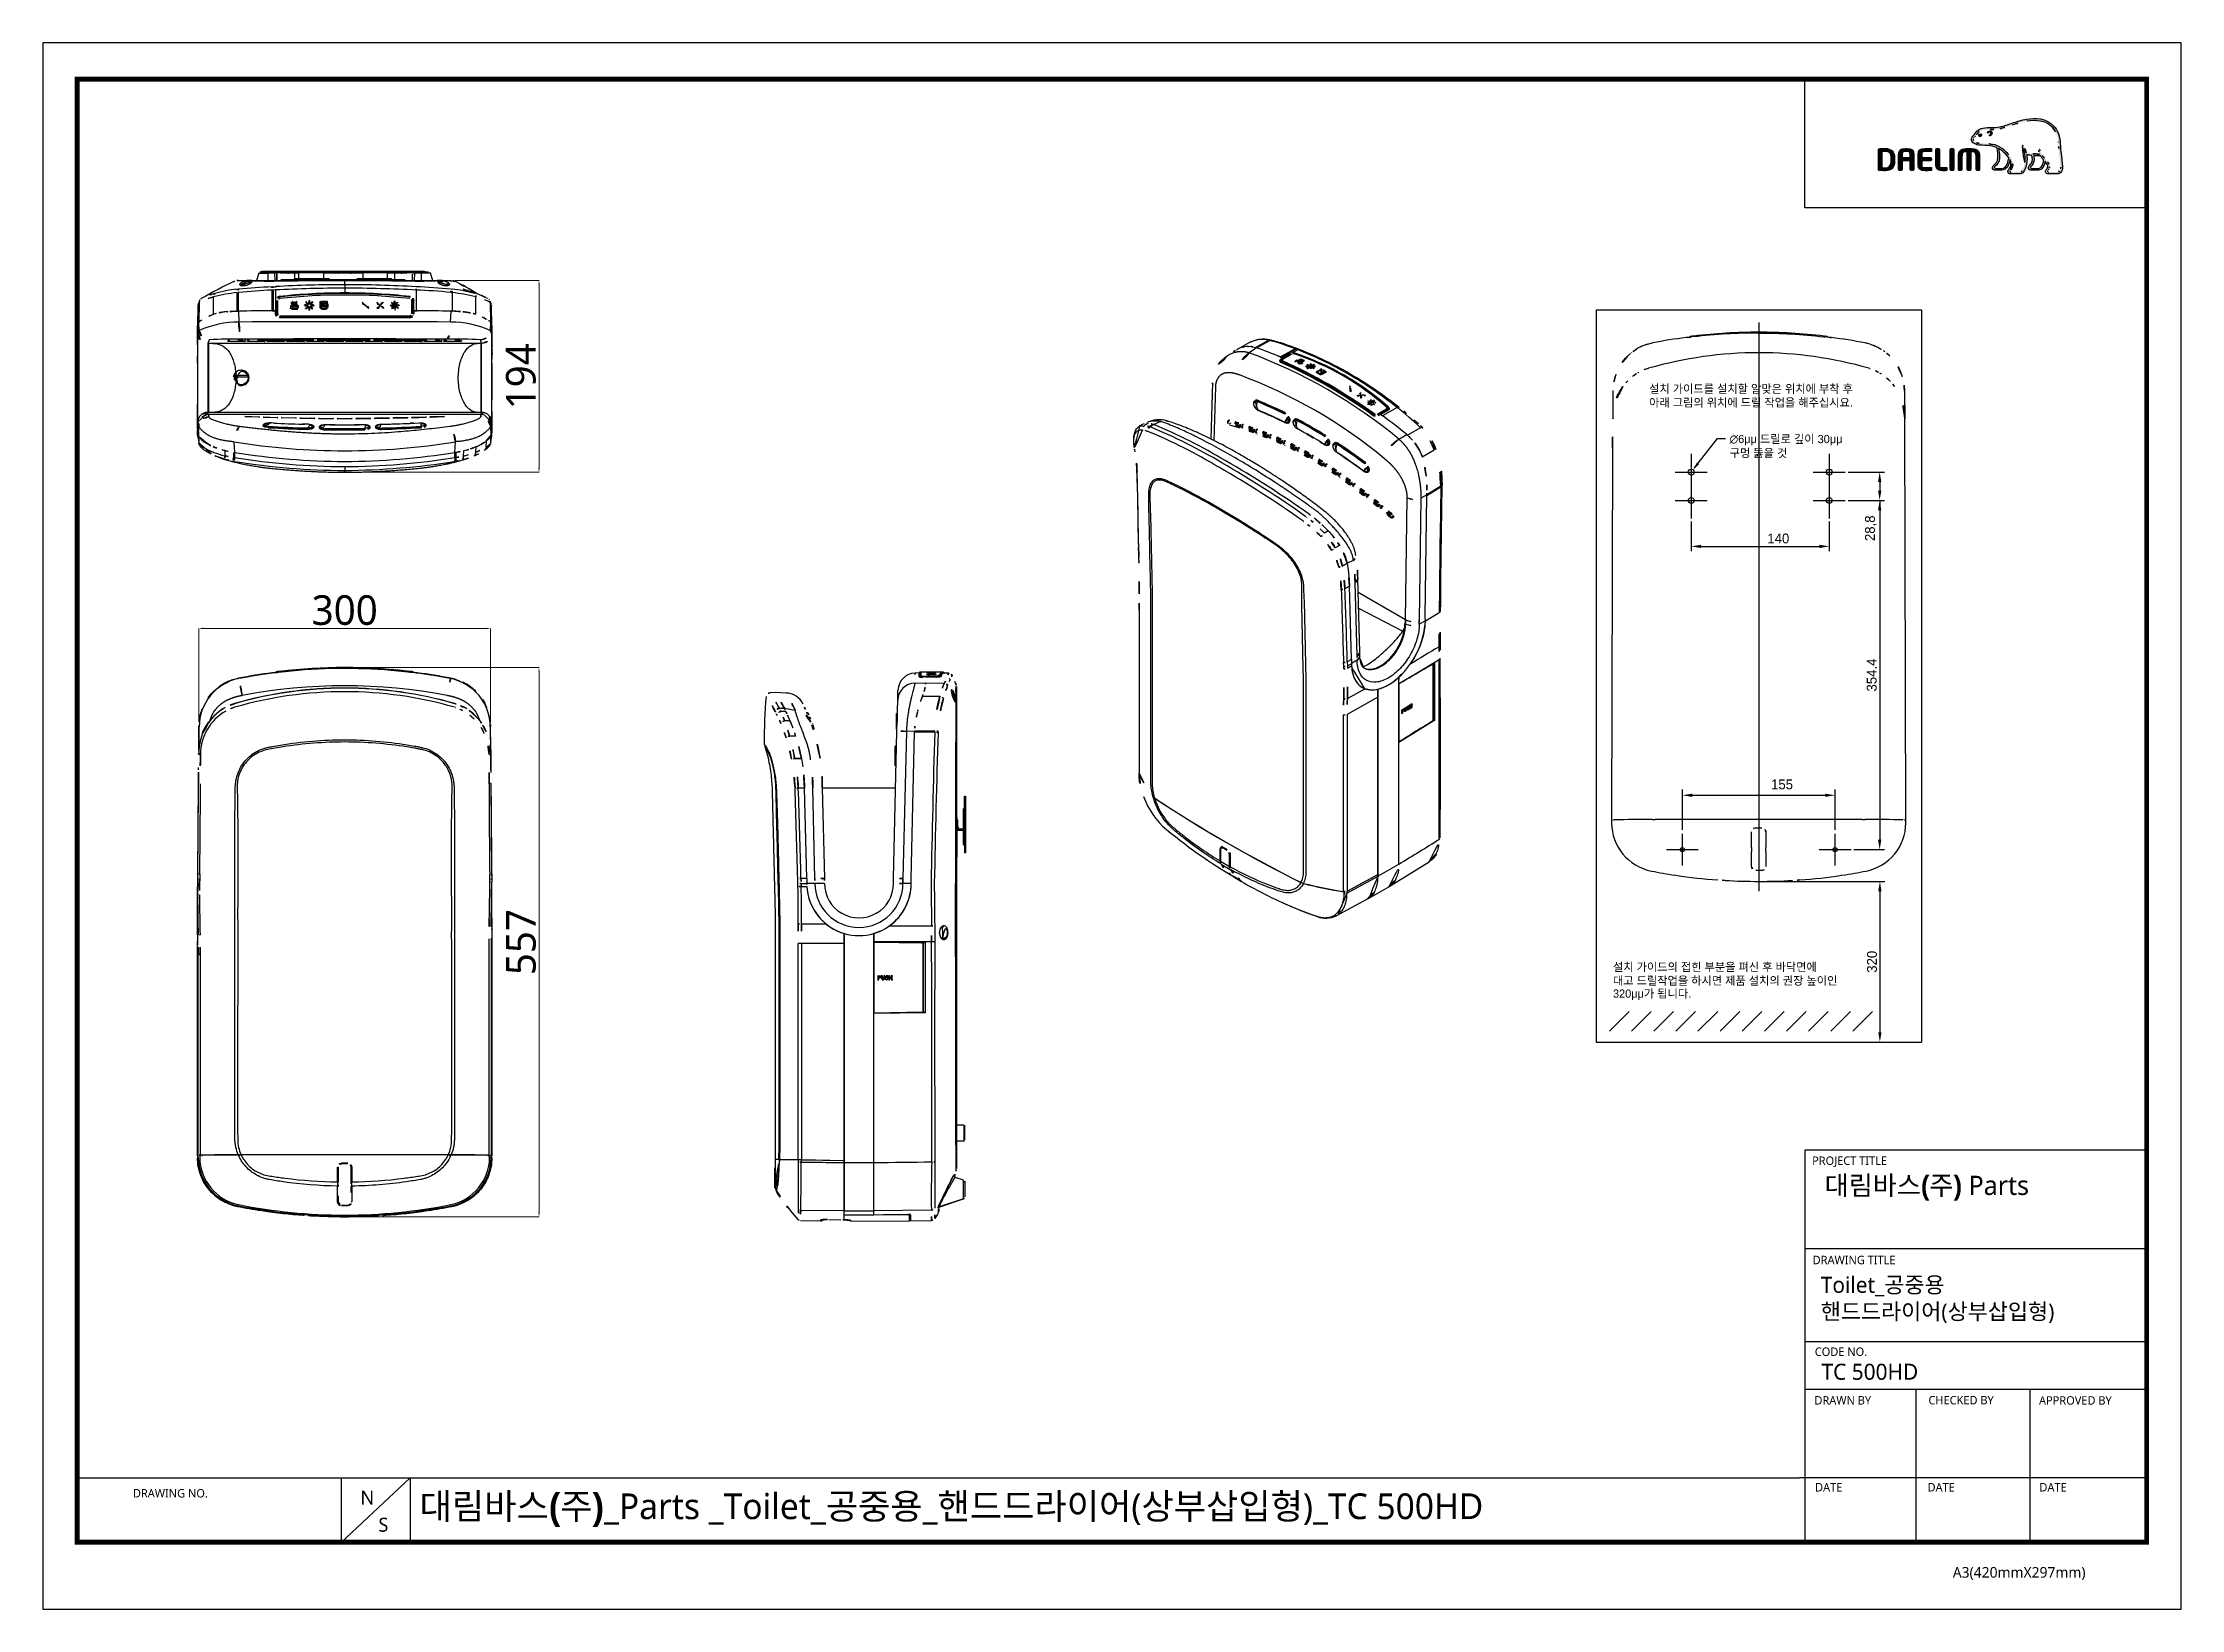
# Model space of a CAD drawing. Extents: x 16296660632 to 16296680496, y -37409619871 to -37409616057.
# Drawn here: x 16296678326 to 16296680496, y -37409617647 to -37409616057 of the extents above; entities outside this region: 1.
import ezdxf

# ---------------------------------------------------------------- set-up
doc = ezdxf.new("R2010")
doc.units = 0
doc.header["$LTSCALE"] = 10
doc.header["$MEASUREMENT"] = 0
doc.header["$PDMODE"] = 3
doc.header["$PDSIZE"] = -10
doc.layers.get('0').update_dxf_attribs({"linetype": 'CONTINUOUS'})
doc.layers.get('DEFPOINTS').update_dxf_attribs({"linetype": 'CONTINUOUS'})
for name, color, linetype in [('2', 2, 'CONTINUOUS'), ('5', 7, 'CONTINUOUS'), ('BACK_CASE_DADA_2', 7, 'CONTINUOUS'), ('BACK_LED_PCB_CAS', 7, 'CONTINUOUS'), ('BACK_TOP_COVER', 7, 'CONTINUOUS'), ('BRACKET_1', 7, 'CONTINUOUS'), ('FRONT_CASE_DADA_', 7, 'CONTINUOUS'), ('MIDDLE_CASE_DADA', 7, 'CONTINUOUS'), ('SENSOR_WINDOW_FR', 7, 'CONTINUOUS'), ('SENSOR_WINDOW_RE', 7, 'CONTINUOUS'), ('SIDE_CASE', 7, 'CONTINUOUS'), ('SIDE_CASE_18', 7, 'CONTINUOUS'), ('SIDE_CASE_19', 7, 'CONTINUOUS'), ('SIDE_CONTROL_CAS', 7, 'CONTINUOUS'), ('SIDE_CONTROL_COV', 7, 'CONTINUOUS'), ('TH1000_20110519_', 7, 'CONTINUOUS'), ('WATER_TRAY_WINDO', 7, 'CONTINUOUS'), ('레이어 1', 7, 'CONTINUOUS'), ('물받이', 7, 'CONTINUOUS'), ('물받이_6', 7, 'CONTINUOUS'), ('물받이덮개', 7, 'CONTINUOUS'), ('브라켓_1', 7, 'CONTINUOUS'), ('에어노즐', 7, 'CONTINUOUS'), ('자바로고WINDOW', 7, 'CONTINUOUS')]:
    doc.layers.add(name, color=color, linetype=linetype)
doc.styles.add('Daelim Dimension', font='')
doc.styles.get("Standard").update_dxf_attribs({"font": 'SYMBOL'})
doc.styles.get('Daelim Dimension').set_extended_font_data('NanumGothic')
doc.dimstyles.new('DEFAULT', dxfattribs={"dimscale": 2, "dimtxt": 2, "dimasz": 2, "dimexe": 0, "dimexo": 2, "dimgap": 1, "dimtad": 1, "dimdec": 1, "dimzin": 9, "dimdsep": 46, "dimtxsty": 'Daelim Dimension', "dimcen": 0.5, "dimclrd": 252, "dimclre": 252, "dimclrt": 3, "dimadec": 1, "dimazin": 0, "dimtfac": 1, "dimtdec": 1, "dimtix": 1, "dimtmove": 0, "dimatfit": 3, "dimfxl": 1, "dimtolj": 1, "dimtzin": 1, "dimlwd": 9, "dimlwe": 9, "dimarcsym": 0})
doc.dimstyles.new('ISO-25', dxfattribs={"dimtxt": 2.5, "dimasz": 2.5, "dimexe": 1.25, "dimexo": 0.625, "dimtad": 1, "dimtxsty": 'Standard', "dimcen": 2.5, "dimadec": 0, "dimazin": 0, "dimtfac": 1, "dimtmove": 0, "dimatfit": 3, "dimfxl": 1, "dimarcsym": 0})

msp = doc.modelspace()

# ---------------------------------------------------------------- texts
at = {"color": 2}
for s, height, p in [('설치 가이드를 설치할 알맞은 위치에 부착 후', 8.33333333, (16296679956.45303, -37409616412.286041)), ('아래 그림의 위치에 드릴 작업을 해주십시요. ', 8.33333333, (16296679956.45303, -37409616426.20079)), ('∅6mm 드릴로 깊이 30mm', 8.33333333, (16296680038.1845, -37409616463.202751)), ('구멍 뚫을 것', 8.3333333, (16296680038.195589, -37409616477.46891)), ('설치 가이드의 접힌 부분을 펴신 후 바닥면에', 8.33333333, (16296679919.771561, -37409616999.085747)), ('320mm가 됩니다. ', 8.33333333, (16296679919.771561, -37409617026.091599)), ('대고 드릴작업을 하시면 제품 설치의 권장 높이인 ', 8.33333333, (16296679919.771561, -37409617013.000504))]:
    msp.add_text(s, height=height, dxfattribs=at).set_placement(p)
at = {"color": 5, "ltscale": 40, "style": 'Daelim Dimension'}
for s, height, p in [('PROJECT TITLE', 8.56337089, (16296680121.84881, -37409617195.823578)), ('DRAWING TITLE', 8.56337089, (16296680122.39785, -37409617296.609863)), ('CODE NO.', 8.5633709, (16296680124.545321, -37409617389.683144)), ('DRAWN BY', 8.5633709, (16296680124.209499, -37409617439.044449)), ('CHECKED BY', 8.5633709, (16296680239.91008, -37409617438.892578)), ('APPROVED BY', 8.56337089, (16296680352.12137, -37409617439.169189)), ('DATE', 8.5633709, (16296680124.878361, -37409617527.304443)), ('DATE', 8.5633709, (16296680238.99946, -37409617527.304443)), ('DATE', 8.5633709, (16296680352.51516, -37409617527.304443)), ('DRAWING NO.', 8.56337089, (16296678417.89323, -37409617533.372253)), ('A3(420mmX297mm)', 10.80790442, (16296680264.60042, -37409617614.782898))]:
    msp.add_text(s, height=height, dxfattribs=at).set_placement(p)
at = {"attachment_point": 1, "style": 'Daelim Dimension'}
for s, insert, char_height, width in [('{\\fPretendard Variable SemiBold|b0|i0|c129|p2;\\C7;대림바스(주)} Parts', (16296680134.56098, -37409617206.832642), 19.46907522, 312.91209329), (' Toilet_공중용\\P 핸드드라이어(상부삽입형)', (16296680125.142229, -37409617309.412857), 16.253055, 354.53283276), ('TC 500HD', (16296680131.402519, -37409617397.635117), 16.253055, 273.52229612), ('N', (16296678648.733549, -37409617526.336197), 14.188917, 19.80217315), ('S', (16296678666.97929, -37409617553.935318), 14.188917, 19.80217315)]:
    msp.add_mtext(s, dxfattribs=dict(at, insert=insert, char_height=char_height, width=width))
at = {"color": 2, "insert": (16296678708.81749, -37409617529.244713), "char_height": 26.12098125, "width": 1545.09426441, "attachment_point": 1, "style": 'Daelim Dimension'}
msp.add_mtext('{\\fPretendard Variable SemiBold|b0|i0|c129|p2;대림바스(주)}_Parts _Toilet_{\\fGulim|b0|i0|c129|p50;공중용}_{\\fGulim|b0|i0|c129|p50;핸드드라이어}({\\fGulim|b0|i0|c129|p50;상부삽입형})_TC 500HD', dxfattribs=at)

# ---------------------------------------------------------------- blocks, each defined once
blk = doc.blocks.new('*D0')
at = {"layer": '5', "color": 5, "lineweight": 9, "transparency": 16777216}
for p, q in [((16296678745.04308, -37409616297.97176), (16296678829.98158, -37409616297.97176)), ((16296678829.98158, -37409616301.97176), (16296678829.98158, -37409616488.73385)), ((16296678636.78148, -37409616492.73385), (16296678829.98158, -37409616492.73385))]:
    blk.add_line(p, q, dxfattribs=at)
at = {"layer": '5', "color": 5, "transparency": 16777216}
for points in [[(16296678829.31492, -37409616301.97176), (16296678830.64825, -37409616301.97176), (16296678829.98158, -37409616297.97176)], [(16296678829.31492, -37409616488.73385), (16296678830.64825, -37409616488.73385), (16296678829.98158, -37409616492.73385)]]:
    blk.add_solid(points, dxfattribs=at)
at = {"layer": 'DEFPOINTS', "color": 0, "transparency": 16777216}
for p in [(16296678741.04308, -37409616297.97176), (16296678632.78148, -37409616492.73385), (16296678829.98158, -37409616492.73385)]:
    blk.add_point(p, dxfattribs=at)
at = {"layer": '5', "color": 7, "transparency": 16777216, "insert": (16296678811.65112, -37409616395.3528), "char_height": 30, "attachment_point": 5, "rotation": 90, "style": 'Daelim Dimension'}
blk.add_mtext('\\A1;194', dxfattribs=at)
blk = doc.blocks.new('*D1')
at = {"layer": '5', "color": 5, "lineweight": 9, "transparency": 16777216}
for p, q in [((16296678484.891411, -37409616746.129936), (16296678484.891411, -37409616651.217453)), ((16296678488.891411, -37409616651.217453), (16296678776.81185, -37409616651.217453)), ((16296678780.81185, -37409616746.837349), (16296678780.81185, -37409616651.217453))]:
    blk.add_line(p, q, dxfattribs=at)
at = {"layer": '5', "color": 5, "transparency": 16777216}
for points in [[(16296678488.891411, -37409616650.550789), (16296678488.891411, -37409616651.884117), (16296678484.891411, -37409616651.217453)], [(16296678776.81185, -37409616650.550789), (16296678776.81185, -37409616651.884117), (16296678780.81185, -37409616651.217453)]]:
    blk.add_solid(points, dxfattribs=at)
at = {"layer": 'DEFPOINTS', "color": 0, "transparency": 16777216}
for p in [(16296678780.81185, -37409616651.217453), (16296678484.891411, -37409616750.129936), (16296678780.81185, -37409616750.837349)]:
    blk.add_point(p, dxfattribs=at)
at = {"layer": '5', "color": 7, "transparency": 16777216, "insert": (16296678632.851629, -37409616632.865517), "char_height": 30, "attachment_point": 5, "style": 'Daelim Dimension'}
blk.add_mtext('\\A1;300', dxfattribs=at)
blk = doc.blocks.new('*D2')
at = {"layer": '5', "color": 5, "lineweight": 9, "transparency": 16777216}
for p, q in [((16296678636.77738, -37409616690.96722), (16296678829.97749, -37409616690.96722)), ((16296678829.97749, -37409616694.96722), (16296678829.97749, -37409617244.3958)), ((16296678636.77738, -37409617248.3958), (16296678829.97749, -37409617248.3958))]:
    blk.add_line(p, q, dxfattribs=at)
at = {"layer": '5', "color": 5, "transparency": 16777216}
for points in [[(16296678829.31082, -37409616694.96722), (16296678830.64415, -37409616694.96722), (16296678829.97749, -37409616690.96722)], [(16296678829.31082, -37409617244.3958), (16296678830.64415, -37409617244.3958), (16296678829.97749, -37409617248.3958)]]:
    blk.add_solid(points, dxfattribs=at)
at = {"layer": 'DEFPOINTS', "color": 0, "transparency": 16777216}
for p in [(16296678632.77738, -37409616690.96722), (16296678632.77738, -37409617248.3958), (16296678829.97749, -37409617248.3958)]:
    blk.add_point(p, dxfattribs=at)
at = {"layer": '5', "color": 7, "transparency": 16777216, "insert": (16296678811.81869, -37409616969.6815), "char_height": 30, "attachment_point": 5, "rotation": 90, "style": 'Daelim Dimension'}
blk.add_mtext('\\A1;557', dxfattribs=at)
blk = doc.blocks.new('*D3')
at = {"color": 0, "lineweight": -2, "transparency": 16777216}
for p, q in [((16296679999.184521, -37409616542.831909), (16296679999.184521, -37409616573.001747)), ((16296680139.184521, -37409616542.831909), (16296680139.184521, -37409616573.001747)), ((16296680009.184521, -37409616568.001747), (16296680129.184521, -37409616568.001747))]:
    blk.add_line(p, q, dxfattribs=at)
at = {"color": 0, "transparency": 16777216}
for points in [[(16296680009.184521, -37409616566.335091), (16296680009.184521, -37409616569.668419), (16296679999.184521, -37409616568.001747)], [(16296680129.184521, -37409616566.335091), (16296680129.184521, -37409616569.668419), (16296680139.184521, -37409616568.001747)]]:
    blk.add_solid(points, dxfattribs=at)
at = {"layer": 'DEFPOINTS', "color": 0, "transparency": 16777216}
for p in [(16296679999.184521, -37409616539.831909), (16296680139.184521, -37409616539.831909), (16296680139.184521, -37409616568.001747)]:
    blk.add_point(p, dxfattribs=at)
at = {"color": 0, "transparency": 16777216, "insert": (16296680087.55138, -37409616560.001747), "char_height": 10, "attachment_point": 5}
blk.add_mtext('140', dxfattribs=at)
blk = doc.blocks.new('*D4')
at = {"color": 0, "lineweight": -2, "transparency": 16777216}
for p, q in [((16296680158.31059, -37409616492.57928), (16296680195.41893, -37409616492.57928)), ((16296680190.41893, -37409616502.57928), (16296680190.41893, -37409616511.37928)), ((16296680158.31059, -37409616521.37928), (16296680195.41893, -37409616521.37928)), ((16296680190.41893, -37409616521.37928), (16296680190.41893, -37409616567.85547))]:
    blk.add_line(p, q, dxfattribs=at)
at = {"color": 0, "transparency": 16777216}
for points in [[(16296680188.75227, -37409616502.57928), (16296680192.0856, -37409616502.57928), (16296680190.41893, -37409616492.57928)], [(16296680188.75227, -37409616511.37928), (16296680192.0856, -37409616511.37928), (16296680190.41893, -37409616521.37928)]]:
    blk.add_solid(points, dxfattribs=at)
at = {"layer": 'DEFPOINTS', "color": 0, "transparency": 16777216}
for p in [(16296680155.31059, -37409616492.57928), (16296680155.31059, -37409616521.37928), (16296680190.41893, -37409616521.37928)]:
    blk.add_point(p, dxfattribs=at)
at = {"color": 0, "transparency": 16777216, "insert": (16296680181.46656, -37409616549.61738), "char_height": 10, "attachment_point": 5, "rotation": 90}
blk.add_mtext('28,8', dxfattribs=at)
blk = doc.blocks.new('*D5')
at = {"color": 0, "lineweight": -2, "transparency": 16777216}
for p, q in [((16296680158.310591, -37409616521.37928), (16296680195.41893, -37409616521.37928)), ((16296680190.41893, -37409616531.37928), (16296680190.41893, -37409616865.807411)), ((16296680164.327591, -37409616875.807411), (16296680195.41893, -37409616875.807411))]:
    blk.add_line(p, q, dxfattribs=at)
at = {"color": 0, "transparency": 16777216}
for points in [[(16296680188.75227, -37409616531.37928), (16296680192.0856, -37409616531.37928), (16296680190.41893, -37409616521.37928)], [(16296680188.75227, -37409616865.807411), (16296680192.0856, -37409616865.807411), (16296680190.41893, -37409616875.807411)]]:
    blk.add_solid(points, dxfattribs=at)
at = {"layer": 'DEFPOINTS', "color": 0, "transparency": 16777216}
for p in [(16296680155.310591, -37409616521.37928), (16296680161.327591, -37409616875.807411), (16296680190.41893, -37409616875.807411)]:
    blk.add_point(p, dxfattribs=at)
at = {"color": 0, "transparency": 16777216, "insert": (16296680182.41894, -37409616698.593353), "char_height": 10, "attachment_point": 5, "rotation": 90}
blk.add_mtext('354.4', dxfattribs=at)
blk = doc.blocks.new('*D6')
at = {"color": 0, "lineweight": -2, "transparency": 16777216}
for p, q in [((16296680070.70152, -37409616908.04101), (16296680195.63494, -37409616908.04101)), ((16296680190.63494, -37409616918.04101), (16296680190.63494, -37409617061.20459)), ((16296680182.71616, -37409617071.20459), (16296680195.63494, -37409617071.20459))]:
    blk.add_line(p, q, dxfattribs=at)
at = {"color": 0, "transparency": 16777216}
for points in [[(16296680188.96827, -37409616918.04101), (16296680192.3016, -37409616918.04101), (16296680190.63494, -37409616908.04101)], [(16296680188.96827, -37409617061.20459), (16296680192.3016, -37409617061.20459), (16296680190.63494, -37409617071.20459)]]:
    blk.add_solid(points, dxfattribs=at)
at = {"layer": 'DEFPOINTS', "color": 0, "transparency": 16777216}
for p in [(16296680067.70152, -37409616908.04101), (16296680179.71616, -37409617071.20459), (16296680190.63494, -37409617071.20459)]:
    blk.add_point(p, dxfattribs=at)
at = {"color": 0, "transparency": 16777216, "insert": (16296680182.63494, -37409616989.6228), "char_height": 10, "attachment_point": 5, "rotation": 90}
blk.add_mtext('320', dxfattribs=at)
blk = doc.blocks.new('*D7')
at = {"color": 0, "lineweight": -2, "transparency": 16777216}
for p, q in [((16296679990.20153, -37409616855.68133), (16296679990.20153, -37409616814.63182)), ((16296680000.20153, -37409616820.63182), (16296680135.20152, -37409616820.63182)), ((16296680145.20152, -37409616855.68134), (16296680145.20152, -37409616814.63182))]:
    blk.add_line(p, q, dxfattribs=at)
at = {"color": 0, "transparency": 16777216}
for points in [[(16296680000.20153, -37409616818.96516), (16296680000.20153, -37409616822.29848), (16296679990.20153, -37409616820.63182)], [(16296680135.20152, -37409616818.96516), (16296680135.20152, -37409616822.29848), (16296680145.20152, -37409616820.63182)]]:
    blk.add_solid(points, dxfattribs=at)
at = {"layer": 'DEFPOINTS', "color": 0, "transparency": 16777216}
for p in [(16296680145.20152, -37409616820.63182), (16296679990.20153, -37409616859.68133), (16296680145.20152, -37409616859.68134)]:
    blk.add_point(p, dxfattribs=at)
at = {"color": 0, "transparency": 16777216, "insert": (16296680091.33019, -37409616809.63182), "char_height": 10, "attachment_point": 5}
blk.add_mtext('155', dxfattribs=at)

# ---------------------------------------------------------------- dimensions: what is measured, and where the dimension line sits
dim = msp.add_linear_dim(base=(16296680190.41893, -37409616521.37928), p1=(16296680155.310591, -37409616492.579277), p2=(16296680155.310591, -37409616521.37928), angle=90, dimstyle='ISO-25', override={"dimtxt": 10, "dimasz": 10, "dimexe": 5, "dimexo": 3, "dimgap": 3})
dim.commit()
dim.dimension.update_dxf_attribs({"geometry": '*D4', "text_midpoint": (16296680181.46656, -37409616549.617378)})
for base, p1, p2, text, picture, middle in [((16296680190.41893, -37409616875.807411), (16296680155.310591, -37409616521.37928), (16296680161.327591, -37409616875.807411), '354.4', '*D5', (16296680182.41894, -37409616698.593353)), ((16296680190.634939, -37409617071.20459), (16296680067.701521, -37409616908.041008), (16296680179.71616, -37409617071.20459), '320', '*D6', (16296680182.634939, -37409616989.622803))]:
    dim = msp.add_linear_dim(base=base, p1=p1, p2=p2, angle=90, text=text, dimstyle='ISO-25', override={"dimtxt": 10, "dimasz": 10, "dimexe": 5, "dimexo": 3, "dimgap": 3})
    dim.commit()
    dim.dimension.update_dxf_attribs({"geometry": picture, "text_midpoint": middle})
for base, p1, p2, override, picture, middle in [((16296680139.184521, -37409616568.001747), (16296679999.184521, -37409616539.831909), (16296680139.184521, -37409616539.831909), {"dimtxt": 10, "dimasz": 10, "dimexe": 5, "dimexo": 3, "dimgap": 3}, '*D3', (16296680087.55138, -37409616568.001747)), ((16296680145.201521, -37409616820.631821), (16296679990.20153, -37409616859.681328), (16296680145.201521, -37409616859.681343), {"dimtxt": 10, "dimasz": 10, "dimexe": 6, "dimexo": 4, "dimgap": 6}, '*D7', (16296680091.330191, -37409616820.631821))]:
    dim = msp.add_linear_dim(base=base, p1=p1, p2=p2, dimstyle='ISO-25', override=override)
    dim.commit()
    dim.dimension.update_dxf_attribs({"geometry": picture, "text_midpoint": middle, "dimtype": 160})
at = {"layer": '5', "color": 5}
for base, p1, p2, text, picture, middle in [((16296678829.981581, -37409616492.733849), (16296678741.043079, -37409616297.971764), (16296678632.781481, -37409616492.733849), '194', '*D0', (16296678811.651119, -37409616395.352798)), ((16296678829.977489, -37409617248.395798), (16296678632.77738, -37409616690.967216), (16296678632.77738, -37409617248.395798), '557', '*D2', (16296678811.818689, -37409616969.681503))]:
    dim = msp.add_linear_dim(base=base, p1=p1, p2=p2, angle=90, text=text, dimstyle='DEFAULT', override={"dimtxt": 15, "dimclrd": 5, "dimclre": 5, "dimclrt": 7}, dxfattribs=at)
    dim.commit()
    dim.dimension.update_dxf_attribs({"geometry": picture, "text_midpoint": middle})
dim = msp.add_linear_dim(base=(16296678780.81185, -37409616651.217453), p1=(16296678484.891411, -37409616750.129936), p2=(16296678780.81185, -37409616750.837349), text='300', dimstyle='DEFAULT', override={"dimtxt": 15, "dimclrd": 5, "dimclre": 5, "dimclrt": 7}, dxfattribs=at)
dim.commit()
dim.dimension.update_dxf_attribs({"geometry": '*D1', "text_midpoint": (16296678632.851629, -37409616632.865517)})

# ---------------------------------------------------------------- hatches: boundary and pattern name
at = {"ltscale": 0.5}
h = msp.add_hatch(color=5, dxfattribs=at)
h.set_gradient(color1=(0, 0, 255), one_color=1, tint=1)
edge = h.paths.add_edge_path(flags=16)
edge.add_spline(control_points=[(16296660653.825001, -37409619854.891739), (16296660653.825001, -37409619862.145737), (16296660650.51771, -37409619865.679031), (16296660643.69503, -37409619865.679031), (16296660643.69503, -37409619865.679031), (16296660639.022791, -37409619865.590843), (16296660637.81632, -37409619865.563271), (16296660637.81632, -37409619865.563271), (16296660637.81632, -37409619837.724129), (16296660637.81632, -37409619837.724129), (16296660640.23064, -37409619837.478844), (16296660643.66058, -37409619837.438873), (16296660643.70261, -37409619837.438873), (16296660650.705811, -37409619837.438873), (16296660653.825001, -37409619840.775108), (16296660653.825001, -37409619848.194473), (16296660653.825001, -37409619848.194473), (16296660653.825001, -37409619854.891739), (16296660653.825001, -37409619854.891739)], knot_values=[0, 0, 0, 0, 1, 1, 1, 2, 2, 2, 3, 3, 3, 4, 4, 4, 5, 5, 5, 6, 6, 6, 6], degree=3, periodic=0)
edge = h.paths.add_edge_path()
edge.add_spline(control_points=[(16296660643.69503, -37409619832.221619), (16296660639.904051, -37409619832.221619), (16296660634.994089, -37409619832.448303), (16296660633.39006, -37409619832.69635), (16296660632.37995, -37409619832.870667), (16296660631.737789, -37409619833.622391), (16296660631.737789, -37409619834.616653), (16296660631.737789, -37409619834.616653), (16296660631.737789, -37409619868.454399), (16296660631.737789, -37409619868.454399), (16296660631.737789, -37409619869.523758), (16296660632.38271, -37409619870.233437), (16296660633.440359, -37409619870.430496), (16296660634.95689, -37409619870.662018), (16296660639.85375, -37409619870.896294), (16296660643.69503, -37409619870.896294), (16296660654.267349, -37409619870.896294), (16296660659.84634, -37409619865.351059), (16296660659.84634, -37409619854.891739), (16296660659.84634, -37409619854.891739), (16296660659.84634, -37409619848.194473), (16296660659.84634, -37409619848.194473), (16296660659.84634, -37409619837.750313), (16296660654.267349, -37409619832.221619), (16296660643.69503, -37409619832.221619)], knot_values=[0, 0, 0, 0, 1, 1, 1, 2, 2, 2, 3, 3, 3, 4, 4, 4, 5, 5, 5, 6, 6, 6, 7, 7, 7, 8, 8, 8, 8], degree=3, periodic=0)
at = {"layer": '레이어 1'}
h = msp.add_hatch(color=5, dxfattribs=at)
h.dxf.hatch_style = 1
edge = h.paths.add_edge_path(flags=16)
edge.add_spline(control_points=[(16296680372.995689, -37409616187.061363), (16296680372.08646, -37409616188.067863), (16296680370.94383, -37409616188.076897), (16296680370.894381, -37409616188.076897), (16296680370.894381, -37409616188.076897), (16296680361.74131, -37409616188.076897), (16296680361.74131, -37409616188.076897), (16296680361.40502, -37409616188.076897), (16296680361.14805, -37409616187.992569), (16296680360.98164, -37409616187.828293), (16296680360.842751, -37409616187.692253), (16296680360.77527, -37409616187.485283), (16296680360.77527, -37409616187.228851), (16296680360.77527, -37409616186.712708), (16296680361.152069, -37409616186.238098), (16296680361.55237, -37409616185.734306), (16296680361.9235, -37409616185.257507), (16296680362.27606, -37409616184.805443), (16296680362.473431, -37409616184.249847), (16296680362.974409, -37409616182.90152), (16296680362.923229, -37409616181.463089), (16296680362.32498, -37409616180.195686), (16296680361.24419, -37409616177.902634), (16296680359.64061, -37409616176.101013), (16296680358.086411, -37409616174.360168), (16296680358.086411, -37409616174.360168), (16296680357.56007, -37409616173.782143), (16296680357.56007, -37409616173.776489), (16296680355.53974, -37409616171.525131), (16296680353.451891, -37409616169.19603), (16296680353.28717, -37409616166.038208), (16296680353.249491, -37409616165.412918), (16296680352.96048, -37409616165.035057), (16296680352.558439, -37409616165.051933), (16296680352.558439, -37409616165.051933), (16296680351.96628, -37409616165.336411), (16296680351.953409, -37409616165.336411), (16296680351.79314, -37409616165.513023), (16296680351.70373, -37409616165.776108), (16296680351.70373, -37409616166.078667), (16296680351.70373, -37409616166.078667), (16296680351.708811, -37409616166.185463), (16296680351.708811, -37409616166.186653), (16296680351.78978, -37409616167.32811), (16296680352.06193, -37409616168.448181), (16296680352.54044, -37409616169.610977), (16296680352.54044, -37409616169.610977), (16296680352.587151, -37409616169.727997), (16296680352.587151, -37409616169.727997), (16296680352.587151, -37409616169.727997), (16296680352.463381, -37409616169.732422), (16296680352.463381, -37409616169.732422), (16296680346.58736, -37409616169.965271), (16296680340.82667, -37409616168.856453), (16296680339.132469, -37409616168.448181), (16296680338.087681, -37409616164.244431), (16296680336.39299, -37409616161.457718), (16296680336.31986, -37409616161.339653), (16296680336.18829, -37409616161.12146), (16296680335.97798, -37409616160.953873), (16296680335.775551, -37409616160.895363), (16296680335.775551, -37409616160.895363), (16296680335.280689, -37409616160.96962), (16296680335.220011, -37409616160.977478), (16296680335.178391, -37409616161.039337), (16296680335.091801, -37409616161.156281), (16296680334.90061, -37409616161.41275), (16296680334.90061, -37409616161.41275), (16296680334.87706, -37409616161.61853), (16296680334.87706, -37409616161.61853), (16296680334.87706, -37409616161.61853), (16296680335.033279, -37409616162.171768), (16296680335.033279, -37409616162.171768), (16296680335.16153, -37409616162.393387), (16296680338.17878, -37409616167.67897), (16296680338.17878, -37409616174.679604), (16296680338.17878, -37409616178.998001), (16296680337.044069, -37409616183.072357), (16296680334.80616, -37409616186.788094), (16296680334.2714, -37409616187.679863), (16296680333.566839, -37409616188.076897), (16296680332.518761, -37409616188.076897), (16296680332.518761, -37409616188.076897), (16296680323.49608, -37409616188.076897), (16296680323.49608, -37409616188.076897), (16296680323.19697, -37409616188.076897), (16296680322.572809, -37409616187.866531), (16296680322.572809, -37409616187.214249), (16296680322.572809, -37409616186.854393), (16296680322.90625, -37409616186.263977), (16296680323.461861, -37409616185.64212), (16296680327.221849, -37409616181.455276), (16296680325.052589, -37409616174.915703), (16296680321.446569, -37409616170.607391), (16296680317.963631, -37409616166.452003), (16296680312.27939, -37409616161.22261), (16296680304.98078, -37409616159.923721), (16296680302.394211, -37409616159.471687), (16296680298.14385, -37409616159.219788), (16296680294.71096, -37409616159.016159), (16296680294.71096, -37409616159.016159), (16296680291.241051, -37409616158.810379), (16296680291.241051, -37409616158.810379), (16296680289.460251, -37409616158.674332), (16296680286.517191, -37409616157.578979), (16296680285.62145, -37409616155.883011), (16296680285.243019, -37409616155.180183), (16296680285.28577, -37409616154.467209), (16296680285.7603, -37409616153.647369), (16296680286.058929, -37409616153.152618), (16296680286.46883, -37409616152.727478), (16296680286.98447, -37409616152.210159), (16296680287.554609, -37409616151.633263), (16296680288.141109, -37409616151.036102), (16296680288.59774, -37409616150.248871), (16296680288.59774, -37409616150.248871), (16296680288.72871, -37409616150.002609), (16296680288.72871, -37409616150.002609), (16296680290.47127, -37409616146.669281), (16296680294.06093, -37409616144.909271), (16296680299.402229, -37409616144.767609), (16296680299.402229, -37409616144.767609), (16296680302.41449, -37409616144.733902), (16296680302.41449, -37409616144.733902), (16296680305.721889, -37409616144.71701), (16296680309.474701, -37409616144.697884), (16296680312.55827, -37409616144.034348), (16296680316.88909, -37409616143.10321), (16296680321.233959, -37409616141.618736), (16296680325.068279, -37409616140.311981), (16296680325.068279, -37409616140.311981), (16296680325.19087, -37409616140.271507), (16296680325.19087, -37409616140.271507), (16296680329.933281, -37409616138.649841), (16296680334.837641, -37409616136.972992), (16296680339.851061, -37409616136.15657), (16296680347.8745, -37409616134.828461), (16296680358.892691, -37409616134.872299), (16296680365.824711, -37409616142.65448), (16296680369.02874, -37409616146.257629), (16296680371.00234, -37409616151.212662), (16296680371.68161, -37409616157.38559), (16296680371.68161, -37409616157.38559), (16296680371.655781, -37409616157.365311), (16296680371.632099, -37409616157.343987), (16296680371.68718, -37409616157.466461), (16296680371.73896, -37409616158.159271), (16296680372.02459, -37409616162.086357), (16296680372.106689, -37409616163.974518), (16296680372.19334, -37409616165.926819), (16296680372.686979, -37409616169.549179), (16296680372.686979, -37409616169.549179), (16296680374.085979, -37409616181.663254), (16296680374.085979, -37409616181.663254), (16296680374.085979, -37409616181.663254), (16296680374.16921, -37409616183.135406), (16296680374.16921, -37409616183.135406), (16296680374.16921, -37409616184.874023), (16296680373.77561, -37409616186.195427), (16296680372.995689, -37409616187.061363)], knot_values=[0, 0, 0, 0, 1, 1, 1, 2, 2, 2, 3, 3, 3, 4, 4, 4, 5, 5, 5, 6, 6, 6, 7, 7, 7, 8, 8, 8, 9, 9, 9, 10, 10, 10, 11, 11, 11, 12, 12, 12, 13, 13, 13, 14, 14, 14, 15, 15, 15, 16, 16, 16, 17, 17, 17, 18, 18, 18, 19, 19, 19, 20, 20, 20, 21, 21, 21, 22, 22, 22, 23, 23, 23, 24, 24, 24, 25, 25, 25, 26, 26, 26, 27, 27, 27, 28, 28, 28, 29, 29, 29, 30, 30, 30, 31, 31, 31, 32, 32, 32, 33, 33, 33, 34, 34, 34, 35, 35, 35, 36, 36, 36, 37, 37, 37, 38, 38, 38, 39, 39, 39, 40, 40, 40, 41, 41, 41, 42, 42, 42, 43, 43, 43, 44, 44, 44, 45, 45, 45, 46, 46, 46, 47, 47, 47, 48, 48, 48, 49, 49, 49, 50, 50, 50, 51, 51, 51, 52, 52, 52, 53, 53, 53, 53], degree=3, periodic=0)
edge = h.paths.add_edge_path(flags=16)
edge.add_spline(control_points=[(16296680351.836439, -37409616184.443253), (16296680351.836439, -37409616184.443253), (16296680344.369699, -37409616184.443253), (16296680344.369699, -37409616184.443253), (16296680343.81752, -37409616184.443253), (16296680343.38118, -37409616184.002441), (16296680343.38118, -37409616183.440086), (16296680343.38118, -37409616183.047668), (16296680343.721939, -37409616182.548363), (16296680344.04417, -37409616182.205338), (16296680345.562941, -37409616180.751221), (16296680347.11652, -37409616178.749496), (16296680347.11652, -37409616174.949448), (16296680347.11652, -37409616174.949448), (16296680347.020361, -37409616173.223213), (16296680347.020361, -37409616173.216507), (16296680347.020361, -37409616173.216507), (16296680346.745939, -37409616171.537399), (16296680346.745939, -37409616171.537399), (16296680346.745939, -37409616171.537399), (16296680346.72682, -37409616171.431664), (16296680346.72682, -37409616171.431664), (16296680346.72682, -37409616171.431664), (16296680346.837021, -37409616171.439613), (16296680346.837021, -37409616171.439613), (16296680348.229309, -37409616171.539642), (16296680350.938471, -37409616171.69043), (16296680353.525021, -37409616171.567787), (16296680354.18177, -37409616172.612534), (16296680355.24004, -37409616173.956413), (16296680356.785219, -37409616175.74678), (16296680356.714331, -37409616176.637497), (16296680355.976641, -37409616184.443253), (16296680351.836439, -37409616184.443253)], knot_values=[0, 0, 0, 0, 1, 1, 1, 2, 2, 2, 3, 3, 3, 4, 4, 4, 5, 5, 5, 6, 6, 6, 7, 7, 7, 8, 8, 8, 9, 9, 9, 10, 10, 10, 11, 11, 11, 11], degree=3, periodic=0)
edge = h.paths.add_edge_path(flags=16)
edge.add_spline(control_points=[(16296680314.369989, -37409616184.443253), (16296680314.369989, -37409616184.443253), (16296680307.815889, -37409616184.443253), (16296680307.815889, -37409616184.443253), (16296680307.32444, -37409616184.443253), (16296680306.79586, -37409616184.038406), (16296680306.79586, -37409616183.440086), (16296680306.79586, -37409616183.076973), (16296680307.100611, -37409616182.627083), (16296680307.6562, -37409616182.180557), (16296680309.314951, -37409616180.859192), (16296680311.82843, -37409616178.859619), (16296680312.100611, -37409616173.338989), (16296680312.100611, -37409616173.338989), (16296680312.138229, -37409616171.833183), (16296680312.138229, -37409616171.833183), (16296680312.138229, -37409616169.485031), (16296680311.60014, -37409616166.649979), (16296680311.089621, -37409616164.116257), (16296680311.089621, -37409616164.116257), (16296680311.00634, -37409616163.85762), (16296680311.00634, -37409616163.85762), (16296680311.00634, -37409616163.85762), (16296680311.221161, -37409616164.025177), (16296680311.221161, -37409616164.025177), (16296680312.198389, -37409616164.626801), (16296680317.551491, -37409616168.25473), (16296680321.35041, -37409616173.614609), (16296680321.0355, -37409616176.151642), (16296680319.605009, -37409616184.443253), (16296680314.369989, -37409616184.443253)], knot_values=[0, 0, 0, 0, 1, 1, 1, 2, 2, 2, 3, 3, 3, 4, 4, 4, 5, 5, 5, 6, 6, 6, 7, 7, 7, 8, 8, 8, 9, 9, 9, 10, 10, 10, 10], degree=3, periodic=0)
edge = h.paths.add_edge_path()
edge.add_spline(control_points=[(16296680375.93597, -37409616181.480011), (16296680375.933649, -37409616181.463089), (16296680374.54369, -37409616169.297256), (16296680374.54369, -37409616169.297256), (16296680374.02915, -37409616165.661469), (16296680373.954941, -37409616163.722633), (16296680373.88806, -37409616162.004288), (16296680373.88806, -37409616162.004288), (16296680373.54397, -37409616157.20108), (16296680373.54397, -37409616157.197708), (16296680372.811859, -37409616150.623398), (16296680370.684139, -37409616145.313049), (16296680367.216961, -37409616141.429787), (16296680359.727171, -37409616133.01442), (16296680348.03533, -37409616132.925568), (16296680339.542391, -37409616134.325729), (16296680334.33382, -37409616135.18718), (16296680329.35524, -37409616136.886467), (16296680324.541929, -37409616138.532837), (16296680324.541929, -37409616138.532837), (16296680324.386801, -37409616138.587921), (16296680324.386801, -37409616138.587921), (16296680320.62394, -37409616139.871063), (16296680316.353769, -37409616141.332001), (16296680312.16357, -37409616142.224823), (16296680309.284611, -37409616142.840012), (16296680305.679159, -37409616142.868149), (16296680302.49427, -37409616142.885033), (16296680302.49427, -37409616142.885033), (16296680299.342079, -37409616142.923233), (16296680299.342079, -37409616142.923233), (16296680293.285009, -37409616143.07283), (16296680289.159389, -37409616145.170242), (16296680287.07556, -37409616149.154633), (16296680287.07556, -37409616149.154633), (16296680286.981649, -37409616149.32663), (16296680286.981649, -37409616149.32663), (16296680286.636959, -37409616149.930634), (16296680286.125839, -37409616150.443451), (16296680285.668131, -37409616150.902298), (16296680285.163719, -37409616151.410606), (16296680284.59527, -37409616151.980728), (16296680284.161169, -37409616152.71846), (16296680283.725349, -37409616153.457382), (16296680283.505541, -37409616154.206329), (16296680283.505541, -37409616154.941788), (16296680283.505541, -37409616155.560318), (16296680283.66069, -37409616156.167587), (16296680283.972269, -37409616156.747879), (16296680285.259911, -37409616159.179314), (16296680288.932831, -37409616160.491638), (16296680291.12462, -37409616160.647957), (16296680291.12462, -37409616160.647957), (16296680294.35108, -37409616160.850456), (16296680294.428129, -37409616160.857147), (16296680297.654051, -37409616161.039337), (16296680302.07198, -37409616161.294601), (16296680304.651291, -37409616161.750076), (16296680306.159401, -37409616162.016632), (16296680307.873249, -37409616162.55751), (16296680309.45216, -37409616163.300949), (16296680309.56464, -37409616163.710297), (16296680310.38443, -37409616167.355103), (16296680310.38443, -37409616171.835426), (16296680310.38443, -37409616171.835426), (16296680310.3496, -37409616173.256989), (16296680310.3496, -37409616173.256989), (16296680310.11175, -37409616177.981354), (16296680308.05205, -37409616179.632248), (16296680306.542839, -37409616180.840088), (16296680306.38987, -37409616180.960419), (16296680305.04487, -37409616182.077133), (16296680304.948151, -37409616183.421043), (16296680304.87958, -37409616184.181236), (16296680305.09716, -37409616184.874023), (16296680305.55883, -37409616185.372208), (16296680306.05924, -37409616185.912018), (16296680306.820061, -37409616186.185242), (16296680307.815889, -37409616186.185242), (16296680307.815889, -37409616186.185242), (16296680314.369989, -37409616186.185242), (16296680314.369989, -37409616186.185242), (16296680319.27553, -37409616186.185242), (16296680321.702379, -37409616180.903107), (16296680322.440651, -37409616175.954803), (16296680322.440651, -37409616175.954803), (16296680322.45587, -37409616175.258713), (16296680322.45587, -37409616175.258713), (16296680322.45587, -37409616175.258713), (16296680322.658331, -37409616175.60733), (16296680322.658331, -37409616175.60733), (16296680323.287451, -37409616177.007423), (16296680323.66597, -37409616178.680847), (16296680323.66597, -37409616179.941452), (16296680323.66597, -37409616181.710533), (16296680323.11824, -37409616183.255722), (16296680322.077971, -37409616184.407257), (16296680321.815399, -37409616184.667084), (16296680320.503559, -37409616186.026718), (16296680320.503559, -37409616187.384087), (16296680320.503559, -37409616187.384087), (16296680320.515381, -37409616187.607933), (16296680320.515381, -37409616187.607933), (16296680320.701481, -37409616189.211609), (16296680321.999241, -37409616189.927933), (16296680323.204809, -37409616189.927933), (16296680323.204809, -37409616189.927933), (16296680332.518761, -37409616189.927933), (16296680332.518761, -37409616189.927933), (16296680334.200001, -37409616189.927933), (16296680335.539909, -37409616189.171051), (16296680336.40078, -37409616187.742859), (16296680338.770969, -37409616183.807892), (16296680339.97197, -37409616179.534393), (16296680339.97197, -37409616175.045013), (16296680339.97197, -37409616173.643799), (16296680339.83983, -37409616172.148087), (16296680339.58119, -37409616170.596153), (16296680339.58119, -37409616170.596153), (16296680339.558701, -37409616170.472412), (16296680339.558701, -37409616170.472412), (16296680339.558701, -37409616170.472412), (16296680339.682381, -37409616170.498306), (16296680339.682381, -37409616170.498306), (16296680340.803011, -37409616170.715317), (16296680342.605761, -37409616171.027969), (16296680344.83354, -37409616171.268623), (16296680344.83354, -37409616171.268623), (16296680344.8983, -37409616171.27652), (16296680344.8983, -37409616171.27652), (16296680344.8983, -37409616171.27652), (16296680345.19799, -37409616172.983719), (16296680345.19799, -37409616172.983719), (16296680345.19799, -37409616172.983719), (16296680345.26372, -37409616173.388489), (16296680345.26372, -37409616173.395233), (16296680345.26372, -37409616173.395233), (16296680345.3526, -37409616174.905617), (16296680345.3526, -37409616174.905617), (16296680345.3526, -37409616178.530182), (16296680343.706141, -37409616180.106842), (16296680342.821131, -37409616180.952507), (16296680342.80872, -37409616180.963814), (16296680341.573959, -37409616182.218803), (16296680341.44013, -37409616183.332169), (16296680341.44013, -37409616183.332169), (16296680341.3974, -37409616183.674103), (16296680341.3974, -37409616183.674103), (16296680341.3974, -37409616184.023827), (16296680341.48732, -37409616184.709808), (16296680342.09911, -37409616185.341858), (16296680342.637819, -37409616185.903061), (16296680343.47171, -37409616186.185242), (16296680344.580549, -37409616186.185242), (16296680344.580549, -37409616186.185242), (16296680351.836439, -37409616186.185242), (16296680351.836439, -37409616186.185242), (16296680356.24316, -37409616186.185242), (16296680357.56963, -37409616180.582603), (16296680358.10437, -37409616177.442657), (16296680358.10437, -37409616177.442657), (16296680358.12916, -37409616177.11879), (16296680358.12916, -37409616177.11879), (16296680358.12916, -37409616177.11879), (16296680358.303419, -37409616177.356079), (16296680358.303419, -37409616177.356079), (16296680359.31954, -37409616178.653847), (16296680360.210751, -37409616180.096733), (16296680360.63974, -37409616180.994186), (16296680360.865219, -37409616181.460831), (16296680360.986691, -37409616181.979309), (16296680360.986691, -37409616182.498871), (16296680360.986691, -37409616182.498871), (16296680360.82251, -37409616183.54921), (16296680360.82251, -37409616183.54921), (16296680360.65271, -37409616184.1194), (16296680360.26359, -37409616184.644577), (16296680359.882931, -37409616185.152908), (16296680359.324511, -37409616185.878281), (16296680358.74873, -37409616186.630577), (16296680358.74873, -37409616187.543793), (16296680358.74873, -37409616187.543793), (16296680358.802759, -37409616188.046448), (16296680358.802759, -37409616188.046448), (16296680359.06811, -37409616189.25882), (16296680360.050489, -37409616189.927933), (16296680361.567011, -37409616189.927933), (16296680361.567011, -37409616189.927933), (16296680370.889891, -37409616189.927933), (16296680370.889891, -37409616189.927933), (16296680371.094521, -37409616189.927933), (16296680372.91642, -37409616189.88295), (16296680374.343479, -37409616188.338867), (16296680375.482691, -37409616187.10524), (16296680376.036011, -37409616185.409264), (16296680376.036011, -37409616183.157852), (16296680376.036011, -37409616183.157852), (16296680375.93705, -37409616181.487839), (16296680375.93597, -37409616181.480011)], knot_values=[0, 0, 0, 0, 1, 1, 1, 2, 2, 2, 3, 3, 3, 4, 4, 4, 5, 5, 5, 6, 6, 6, 7, 7, 7, 8, 8, 8, 9, 9, 9, 10, 10, 10, 11, 11, 11, 12, 12, 12, 13, 13, 13, 14, 14, 14, 15, 15, 15, 16, 16, 16, 17, 17, 17, 18, 18, 18, 19, 19, 19, 20, 20, 20, 21, 21, 21, 22, 22, 22, 23, 23, 23, 24, 24, 24, 25, 25, 25, 26, 26, 26, 27, 27, 27, 28, 28, 28, 29, 29, 29, 30, 30, 30, 31, 31, 31, 32, 32, 32, 33, 33, 33, 34, 34, 34, 35, 35, 35, 36, 36, 36, 37, 37, 37, 38, 38, 38, 39, 39, 39, 40, 40, 40, 41, 41, 41, 42, 42, 42, 43, 43, 43, 44, 44, 44, 45, 45, 45, 46, 46, 46, 47, 47, 47, 48, 48, 48, 49, 49, 49, 50, 50, 50, 51, 51, 51, 52, 52, 52, 53, 53, 53, 54, 54, 54, 55, 55, 55, 56, 56, 56, 57, 57, 57, 58, 58, 58, 59, 59, 59, 60, 60, 60, 61, 61, 61, 62, 62, 62, 63, 63, 63, 64, 64, 64, 65, 65, 65, 66, 66, 66, 66], degree=3, periodic=0)
edge = h.paths.add_edge_path(flags=0)
edge.add_spline(control_points=[(16296680290.966049, -37409616150.017181), (16296680290.966049, -37409616150.017181), (16296680292.32233, -37409616149.404297), (16296680294.002501, -37409616150.052063), (16296680294.002501, -37409616150.052063), (16296680294.210529, -37409616150.140869), (16296680293.93952, -37409616150.524399), (16296680293.12137, -37409616151.624237), (16296680292.315029, -37409616151.861557), (16296680292.315029, -37409616151.861557), (16296680292.315029, -37409616151.861557), (16296680291.73082, -37409616152.067322), (16296680291.40247, -37409616151.66922), (16296680290.73893, -37409616150.891052), (16296680290.7187, -37409616150.43782), (16296680290.7187, -37409616150.43782), (16296680290.7187, -37409616150.43782), (16296680290.65007, -37409616150.101562), (16296680290.966049, -37409616150.017181)], knot_values=[0, 0, 0, 0, 1, 1, 1, 2, 2, 2, 3, 3, 3, 4, 4, 4, 5, 5, 5, 6, 6, 6, 6], degree=3, periodic=0)
edge = h.paths.add_edge_path(flags=0)
edge.add_spline(control_points=[(16296680299.91618, -37409616147.522858), (16296680299.71316, -37409616147.74437), (16296680299.697439, -37409616148.113297), (16296680299.91618, -37409616148.307823), (16296680300.12537, -37409616148.496773), (16296680300.488001, -37409616148.447273), (16296680300.690439, -37409616148.224617), (16296680300.79841, -37409616148.113297), (16296680301.911779, -37409616146.791847), (16296680302.872181, -37409616147.467728), (16296680303.22303, -37409616147.719727), (16296680303.368099, -37409616148.077301), (16296680303.31641, -37409616148.53949), (16296680303.234289, -37409616149.280563), (16296680302.591591, -37409616150.121834), (16296680302.142309, -37409616150.409683), (16296680301.890961, -37409616150.562637), (16296680301.72509, -37409616150.891052), (16296680301.844299, -37409616151.156464), (16296680301.962379, -37409616151.420677), (16296680302.29863, -37409616151.499451), (16296680302.56852, -37409616151.373466), (16296680303.37258, -37409616150.988853), (16296680304.386459, -37409616149.704559), (16296680304.52533, -37409616148.506897), (16296680304.61751, -37409616147.672447), (16296680304.243019, -37409616146.990967), (16296680303.576139, -37409616146.531013), (16296680302.142309, -37409616145.513206), (16296680300.51725, -37409616146.875053), (16296680299.91618, -37409616147.522858)], knot_values=[0, 0, 0, 0, 1, 1, 1, 2, 2, 2, 3, 3, 3, 4, 4, 4, 5, 5, 5, 6, 6, 6, 7, 7, 7, 8, 8, 8, 9, 9, 9, 10, 10, 10, 10], degree=3, periodic=0)
edge = h.paths.add_edge_path(flags=0)
edge.add_spline(control_points=[(16296680299.732849, -37409616148.515869), (16296680299.732849, -37409616148.515869), (16296680299.732849, -37409616148.515869), (16296680299.732849, -37409616148.515869), (16296680299.732849, -37409616148.515869), (16296680299.732849, -37409616148.515869), (16296680299.732849, -37409616148.515869)], knot_values=[0, 0, 0, 0, 1, 1, 1, 2, 2, 2, 2], degree=3, periodic=0)
h = msp.add_hatch(color=5, dxfattribs=at)
h.dxf.hatch_style = 2
edge = h.paths.add_edge_path()
edge.add_spline(control_points=[(16296680290.966049, -37409616150.017181), (16296680290.966049, -37409616150.017181), (16296680292.32233, -37409616149.404297), (16296680294.002501, -37409616150.052063), (16296680294.002501, -37409616150.052063), (16296680294.210529, -37409616150.140869), (16296680293.93952, -37409616150.524399), (16296680293.12137, -37409616151.624237), (16296680292.315029, -37409616151.861557), (16296680292.315029, -37409616151.861557), (16296680292.315029, -37409616151.861557), (16296680291.73082, -37409616152.067322), (16296680291.40247, -37409616151.66922), (16296680290.73893, -37409616150.891052), (16296680290.7187, -37409616150.43782), (16296680290.7187, -37409616150.43782), (16296680290.7187, -37409616150.43782), (16296680290.65007, -37409616150.101562), (16296680290.966049, -37409616150.017181)], knot_values=[0, 0, 0, 0, 1, 1, 1, 2, 2, 2, 3, 3, 3, 4, 4, 4, 5, 5, 5, 6, 6, 6, 6], degree=3, periodic=0)
h = msp.add_hatch(color=5, dxfattribs=at)
h.dxf.hatch_style = 2
edge = h.paths.add_edge_path()
edge.add_spline(control_points=[(16296680299.91618, -37409616147.522858), (16296680299.71316, -37409616147.74437), (16296680299.697439, -37409616148.113297), (16296680299.91618, -37409616148.307823), (16296680300.12537, -37409616148.496773), (16296680300.488001, -37409616148.447273), (16296680300.690439, -37409616148.224617), (16296680300.79841, -37409616148.113297), (16296680301.911779, -37409616146.791847), (16296680302.872181, -37409616147.467728), (16296680303.22303, -37409616147.719727), (16296680303.368099, -37409616148.077301), (16296680303.31641, -37409616148.53949), (16296680303.234289, -37409616149.280563), (16296680302.591591, -37409616150.121834), (16296680302.142309, -37409616150.409683), (16296680301.890961, -37409616150.562637), (16296680301.72509, -37409616150.891052), (16296680301.844299, -37409616151.156464), (16296680301.962379, -37409616151.420677), (16296680302.29863, -37409616151.499451), (16296680302.56852, -37409616151.373466), (16296680303.37258, -37409616150.988853), (16296680304.386459, -37409616149.704559), (16296680304.52533, -37409616148.506897), (16296680304.61751, -37409616147.672447), (16296680304.243019, -37409616146.990967), (16296680303.576139, -37409616146.531013), (16296680302.142309, -37409616145.513206), (16296680300.51725, -37409616146.875053), (16296680299.91618, -37409616147.522858)], knot_values=[0, 0, 0, 0, 1, 1, 1, 2, 2, 2, 3, 3, 3, 4, 4, 4, 5, 5, 5, 6, 6, 6, 7, 7, 7, 8, 8, 8, 9, 9, 9, 10, 10, 10, 10], degree=3, periodic=0)
h = msp.add_hatch(color=5, dxfattribs=at)
h.dxf.hatch_style = 2
edge = h.paths.add_edge_path()
edge.add_spline(control_points=[(16296680202.0121, -37409616177.330261), (16296680202.0121, -37409616181.58345), (16296680200.071609, -37409616183.652687), (16296680196.07762, -37409616183.652687), (16296680196.07762, -37409616183.652687), (16296680193.345091, -37409616183.602097), (16296680192.63295, -37409616183.589767), (16296680192.63295, -37409616183.589767), (16296680192.63295, -37409616167.281937), (16296680192.63295, -37409616167.281937), (16296680194.04826, -37409616167.141403), (16296680196.059601, -37409616167.117813), (16296680196.07959, -37409616167.117813), (16296680200.181829, -37409616167.117813), (16296680202.0121, -37409616169.066711), (16296680202.0121, -37409616173.434647), (16296680202.0121, -37409616173.434647), (16296680202.0121, -37409616177.330261), (16296680202.0121, -37409616177.330261)], knot_values=[0, 0, 0, 0, 1, 1, 1, 2, 2, 2, 3, 3, 3, 4, 4, 4, 5, 5, 5, 6, 6, 6, 6], degree=3, periodic=0)
edge = h.paths.add_edge_path()
edge.add_spline(control_points=[(16296680196.07762, -37409616164.054352), (16296680193.860479, -37409616164.054352), (16296680190.984289, -37409616164.19046), (16296680190.0411, -37409616164.34227), (16296680189.451241, -37409616164.441238), (16296680189.073059, -37409616164.882111), (16296680189.073059, -37409616165.4646), (16296680189.073059, -37409616165.4646), (16296680189.073059, -37409616185.303574), (16296680189.073059, -37409616185.303574), (16296680189.073059, -37409616185.91423), (16296680189.454849, -37409616186.343887), (16296680190.06975, -37409616186.429291), (16296680190.961821, -37409616186.577713), (16296680193.82869, -37409616186.712708), (16296680196.07762, -37409616186.712708), (16296680202.26849, -37409616186.712708), (16296680205.539391, -37409616183.467133), (16296680205.539391, -37409616177.330261), (16296680205.539391, -37409616177.330261), (16296680205.539391, -37409616173.434647), (16296680205.539391, -37409616173.434647), (16296680205.539391, -37409616167.297791), (16296680202.26849, -37409616164.054352), (16296680196.07762, -37409616164.054352)], knot_values=[0, 0, 0, 0, 1, 1, 1, 2, 2, 2, 3, 3, 3, 4, 4, 4, 5, 5, 5, 6, 6, 6, 7, 7, 7, 8, 8, 8, 8], degree=3, periodic=0)
h = msp.add_hatch(color=5, dxfattribs=at)
h.dxf.hatch_style = 2
edge = h.paths.add_edge_path()
edge.add_spline(control_points=[(16296680221.505831, -37409616173.41098), (16296680221.505831, -37409616173.41098), (16296680213.15793, -37409616173.41098), (16296680213.15793, -37409616173.41098), (16296680213.15793, -37409616173.100677), (16296680213.15793, -37409616170.434189), (16296680213.15793, -37409616170.434189), (16296680213.15793, -37409616167.650787), (16296680213.98534, -37409616167.178528), (16296680216.467621, -37409616167.178528), (16296680216.467621, -37409616167.178528), (16296680218.198641, -37409616167.178528), (16296680218.198641, -37409616167.178528), (16296680220.67952, -37409616167.178528), (16296680221.505831, -37409616167.650787), (16296680221.505831, -37409616170.434189), (16296680221.505831, -37409616170.434189), (16296680221.505831, -37409616173.100677), (16296680221.505831, -37409616173.41098)], knot_values=[0, 0, 0, 0, 1, 1, 1, 2, 2, 2, 3, 3, 3, 4, 4, 4, 5, 5, 5, 6, 6, 6, 6], degree=3, periodic=0)
edge = h.paths.add_edge_path()
edge.add_spline(control_points=[(16296680218.198641, -37409616164.054352), (16296680218.198641, -37409616164.054352), (16296680216.467621, -37409616164.054352), (16296680216.467621, -37409616164.054352), (16296680211.73871, -37409616164.054352), (16296680209.630329, -37409616166.021332), (16296680209.630329, -37409616170.434189), (16296680209.630329, -37409616170.434189), (16296680209.630329, -37409616185.530807), (16296680209.630329, -37409616185.530807), (16296680209.630329, -37409616186.061607), (16296680210.061661, -37409616186.511368), (16296680210.57077, -37409616186.511368), (16296680210.57077, -37409616186.511368), (16296680212.22226, -37409616186.511368), (16296680212.22226, -37409616186.511368), (16296680212.80761, -37409616186.511368), (16296680213.15793, -37409616186.014343), (16296680213.15793, -37409616185.530807), (16296680213.15793, -37409616185.530807), (16296680213.15793, -37409616176.855652), (16296680213.15793, -37409616176.517143), (16296680213.15793, -37409616176.517143), (16296680221.505831, -37409616176.517143), (16296680221.505831, -37409616176.517143), (16296680221.505831, -37409616176.855652), (16296680221.505831, -37409616185.530807), (16296680221.505831, -37409616185.530807), (16296680221.505831, -37409616186.071671), (16296680221.93231, -37409616186.511368), (16296680222.457781, -37409616186.511368), (16296680222.457781, -37409616186.511368), (16296680224.089001, -37409616186.511368), (16296680224.089001, -37409616186.511368), (16296680224.660879, -37409616186.511368), (16296680225.045731, -37409616186.004173), (16296680225.045731, -37409616185.530807), (16296680225.045731, -37409616185.530807), (16296680225.045731, -37409616170.434189), (16296680225.045731, -37409616170.434189), (16296680225.045731, -37409616166.021332), (16296680222.93322, -37409616164.054352), (16296680218.198641, -37409616164.054352)], knot_values=[0, 0, 0, 0, 1, 1, 1, 2, 2, 2, 3, 3, 3, 4, 4, 4, 5, 5, 5, 6, 6, 6, 7, 7, 7, 8, 8, 8, 9, 9, 9, 10, 10, 10, 11, 11, 11, 12, 12, 12, 13, 13, 13, 14, 14, 14, 14], degree=3, periodic=0)
h = msp.add_hatch(color=5, dxfattribs=at)
h.dxf.hatch_style = 2
edge = h.paths.add_edge_path()
edge.add_spline(control_points=[(16296680229.532021, -37409616169.823578), (16296680229.532021, -37409616169.823578), (16296680229.532021, -37409616180.936859), (16296680229.532021, -37409616180.936859), (16296680229.532021, -37409616184.824516), (16296680231.75256, -37409616186.712708), (16296680236.32177, -37409616186.712708), (16296680238.338711, -37409616186.712708), (16296680241.08386, -37409616186.675636), (16296680242.18148, -37409616186.573242), (16296680242.16571, -37409616186.573242), (16296680242.713699, -37409616186.520401), (16296680242.713699, -37409616186.520401), (16296680242.713699, -37409616186.520401), (16296680242.872259, -37409616186.504646), (16296680242.872259, -37409616186.504646), (16296680242.872259, -37409616186.504646), (16296680242.872259, -37409616183.531219), (16296680242.872259, -37409616183.531219), (16296680242.872259, -37409616183.531219), (16296680236.34683, -37409616183.531219), (16296680236.34683, -37409616183.531219), (16296680233.07757, -37409616183.531219), (16296680233.07757, -37409616182.609093), (16296680233.07757, -37409616180.936859), (16296680233.07757, -37409616180.936859), (16296680233.07757, -37409616176.818512), (16296680233.07757, -37409616176.496857), (16296680233.41353, -37409616176.496857), (16296680241.84914, -37409616176.496857), (16296680241.84914, -37409616176.496857), (16296680242.401609, -37409616176.496857), (16296680242.851709, -37409616176.058296), (16296680242.851709, -37409616175.518517), (16296680242.851709, -37409616175.518517), (16296680242.851709, -37409616174.416412), (16296680242.851709, -37409616174.416412), (16296680242.851709, -37409616173.873253), (16296680242.401609, -37409616173.433517), (16296680241.84914, -37409616173.433517), (16296680241.84914, -37409616173.433517), (16296680233.41353, -37409616173.433517), (16296680233.07757, -37409616173.433517), (16296680233.07757, -37409616173.114143), (16296680233.07757, -37409616169.823578), (16296680233.07757, -37409616169.823578), (16296680233.07757, -37409616168.153549), (16296680233.07757, -37409616167.233597), (16296680236.34683, -37409616167.233597), (16296680236.34683, -37409616167.233597), (16296680242.86972, -37409616167.259506), (16296680242.86972, -37409616167.259506), (16296680242.86972, -37409616167.259506), (16296680242.86972, -37409616164.304031), (16296680242.86972, -37409616164.304031), (16296680242.86972, -37409616164.304031), (16296680242.177811, -37409616164.229828), (16296680242.177811, -37409616164.229828), (16296680240.894369, -37409616164.113983), (16296680237.95191, -37409616164.054352), (16296680236.32177, -37409616164.054352), (16296680231.75256, -37409616164.054352), (16296680229.532021, -37409616165.940308), (16296680229.532021, -37409616169.823578)], knot_values=[0, 0, 0, 0, 1, 1, 1, 2, 2, 2, 3, 3, 3, 4, 4, 4, 5, 5, 5, 6, 6, 6, 7, 7, 7, 8, 8, 8, 9, 9, 9, 10, 10, 10, 11, 11, 11, 12, 12, 12, 13, 13, 13, 14, 14, 14, 15, 15, 15, 16, 16, 16, 17, 17, 17, 18, 18, 18, 19, 19, 19, 20, 20, 20, 21, 21, 21, 21], degree=3, periodic=0)
h = msp.add_hatch(color=5, dxfattribs=at)
h.dxf.hatch_style = 2
edge = h.paths.add_edge_path()
edge.add_spline(control_points=[(16296680248.537359, -37409616164.255753), (16296680247.9914, -37409616164.255753), (16296680247.52865, -37409616164.706711), (16296680247.52865, -37409616165.241928), (16296680247.52865, -37409616165.241928), (16296680247.52865, -37409616180.936859), (16296680247.52865, -37409616180.936859), (16296680247.52865, -37409616186.054817), (16296680251.021629, -37409616186.712708), (16296680254.0625, -37409616186.712708), (16296680256.293699, -37409616186.712708), (16296680256.86614, -37409616186.618187), (16296680257.5268, -37409616186.508011), (16296680257.5268, -37409616186.508011), (16296680257.91202, -37409616186.447327), (16296680257.91202, -37409616186.447327), (16296680257.90638, -37409616186.44957), (16296680258.422001, -37409616186.385483), (16296680258.422001, -37409616186.385483), (16296680258.422001, -37409616186.385483), (16296680258.574989, -37409616186.365196), (16296680258.574989, -37409616186.365196), (16296680258.574989, -37409616186.365196), (16296680258.574989, -37409616183.531219), (16296680258.574989, -37409616183.531219), (16296680258.574989, -37409616183.531219), (16296680254.09626, -37409616183.531219), (16296680254.09626, -37409616183.531219), (16296680251.066589, -37409616183.531219), (16296680251.066589, -37409616182.387543), (16296680251.066589, -37409616181.277573), (16296680251.066589, -37409616181.277573), (16296680251.066589, -37409616165.241928), (16296680251.066589, -37409616165.241928), (16296680251.066589, -37409616164.706711), (16296680250.60775, -37409616164.255753), (16296680250.06345, -37409616164.255753), (16296680250.06345, -37409616164.255753), (16296680248.537359, -37409616164.255753), (16296680248.537359, -37409616164.255753)], knot_values=[0, 0, 0, 0, 1, 1, 1, 2, 2, 2, 3, 3, 3, 4, 4, 4, 5, 5, 5, 6, 6, 6, 7, 7, 7, 8, 8, 8, 9, 9, 9, 10, 10, 10, 11, 11, 11, 12, 12, 12, 13, 13, 13, 13], degree=3, periodic=0)
h = msp.add_hatch(color=5, dxfattribs=at)
h.dxf.hatch_style = 2
edge = h.paths.add_edge_path()
edge.add_spline(control_points=[(16296680262.95356, -37409616164.255753), (16296680262.364281, -37409616164.255753), (16296680262.012289, -37409616164.742653), (16296680262.012289, -37409616165.212738), (16296680262.012289, -37409616165.212738), (16296680262.012289, -37409616185.530807), (16296680262.012289, -37409616185.530807), (16296680262.012289, -37409616186.071671), (16296680262.435169, -37409616186.511368), (16296680262.95356, -37409616186.511368), (16296680262.95356, -37409616186.511368), (16296680264.60219, -37409616186.511368), (16296680264.60219, -37409616186.511368), (16296680265.192631, -37409616186.511368), (16296680265.545179, -37409616186.014343), (16296680265.545179, -37409616185.530807), (16296680265.545179, -37409616185.530807), (16296680265.545179, -37409616165.212738), (16296680265.545179, -37409616165.212738), (16296680265.545179, -37409616164.67627), (16296680265.13195, -37409616164.255753), (16296680264.60219, -37409616164.255753), (16296680264.60219, -37409616164.255753), (16296680262.95356, -37409616164.255753), (16296680262.95356, -37409616164.255753)], knot_values=[0, 0, 0, 0, 1, 1, 1, 2, 2, 2, 3, 3, 3, 4, 4, 4, 5, 5, 5, 6, 6, 6, 7, 7, 7, 8, 8, 8, 8], degree=3, periodic=0)
h = msp.add_hatch(color=5, dxfattribs=at)
h.dxf.hatch_style = 2
edge = h.paths.add_edge_path()
edge.add_spline(control_points=[(16296680270.297199, -37409616173.025269), (16296680270.297199, -37409616173.025269), (16296680270.297199, -37409616185.530807), (16296680270.297199, -37409616185.530807), (16296680270.297199, -37409616186.071671), (16296680270.72226, -37409616186.511368), (16296680271.244089, -37409616186.511368), (16296680271.244089, -37409616186.511368), (16296680272.917459, -37409616186.511368), (16296680272.917459, -37409616186.511368), (16296680273.507879, -37409616186.511368), (16296680273.861, -37409616186.014343), (16296680273.861, -37409616185.530807), (16296680273.861, -37409616185.530807), (16296680273.861, -37409616173.334503), (16296680273.861, -37409616173.334503), (16296680273.861, -37409616167.956703), (16296680274.77306, -37409616167.433823), (16296680279.3209, -37409616167.421402), (16296680279.3209, -37409616167.75209), (16296680279.3209, -37409616185.530807), (16296680279.3209, -37409616185.530807), (16296680279.3209, -37409616186.091949), (16296680279.724649, -37409616186.511368), (16296680280.259951, -37409616186.511368), (16296680280.259951, -37409616186.511368), (16296680281.904131, -37409616186.511368), (16296680281.904131, -37409616186.511368), (16296680282.492241, -37409616186.511368), (16296680282.844299, -37409616186.014343), (16296680282.844299, -37409616185.530807), (16296680282.844299, -37409616185.530807), (16296680282.844299, -37409616167.807167), (16296680282.844299, -37409616167.456306), (16296680284.972, -37409616167.464157), (16296680286.4666, -37409616167.639572), (16296680287.275761, -37409616168.448181), (16296680288.128151, -37409616169.299438), (16296680288.294621, -37409616170.887421), (16296680288.294621, -37409616173.334503), (16296680288.294621, -37409616173.334503), (16296680288.294621, -37409616185.530807), (16296680288.294621, -37409616185.530807), (16296680288.294621, -37409616186.061607), (16296680288.7293, -37409616186.511368), (16296680289.243231, -37409616186.511368), (16296680289.243231, -37409616186.511368), (16296680290.92448, -37409616186.511368), (16296680290.92448, -37409616186.511368), (16296680291.50758, -37409616186.511368), (16296680291.86799, -37409616186.003098), (16296680291.86799, -37409616185.530807), (16296680291.86799, -37409616185.530807), (16296680291.86799, -37409616173.025269), (16296680291.86799, -37409616173.025269), (16296680291.86799, -37409616165.445557), (16296680289.180241, -37409616164.161209), (16296680281.10228, -37409616164.161209), (16296680272.995081, -37409616164.161209), (16296680270.297199, -37409616165.445557), (16296680270.297199, -37409616173.025269)], knot_values=[0, 0, 0, 0, 1, 1, 1, 2, 2, 2, 3, 3, 3, 4, 4, 4, 5, 5, 5, 6, 6, 6, 7, 7, 7, 8, 8, 8, 9, 9, 9, 10, 10, 10, 11, 11, 11, 12, 12, 12, 13, 13, 13, 14, 14, 14, 15, 15, 15, 16, 16, 16, 17, 17, 17, 18, 18, 18, 19, 19, 19, 20, 20, 20, 20], degree=3, periodic=0)

# ---------------------------------------------------------------- linework, layer by layer
at = {"color": 5, "ltscale": 0.5}
for p, q in [((16296680114.50696, -37409616224.354347), (16296680114.50696, -37409616093.730217)), ((16296680114.50695, -37409617180.728638), (16296680114.50695, -37409617580.827553))]:
    msp.add_line(p, q, dxfattribs=at)
at = {"color": 5}
for p, q in [((16296680314.07958, -37409616186.185242), (16296680314.07958, -37409616186.185242)), ((16296678361.316879, -37409617513.589973), (16296680108.60783, -37409617513.589973))]:
    msp.add_line(p, q, dxfattribs=at)
at = {"color": 5, "ltscale": 40}
for p, q in [((16296680461.317301, -37409616224.354347), (16296680114.50696, -37409616224.354347)), ((16296680461.317289, -37409617180.728638), (16296680114.50695, -37409617180.728638)), ((16296680461.317289, -37409617280.97197), (16296680114.50695, -37409617280.97197)), ((16296680461.317289, -37409617280.97197), (16296680114.50695, -37409617280.97197)), ((16296680461.317289, -37409617375.27095), (16296680114.50695, -37409617375.27095)), ((16296680461.317289, -37409617375.27095), (16296680114.50695, -37409617375.27095)), ((16296680461.317289, -37409617423.906464), (16296680114.50695, -37409617423.906464)), ((16296680461.317289, -37409617423.906464), (16296680114.50695, -37409617423.906464)), ((16296680227.153959, -37409617423.906464), (16296680227.153959, -37409617578.729736)), ((16296680342.762449, -37409617423.906464), (16296680342.762449, -37409617578.729736)), ((16296678629.152519, -37409617513.589973), (16296678629.152519, -37409617578.977768)), ((16296678629.152519, -37409617513.589973), (16296678629.152519, -37409617578.977768)), ((16296678699.13369, -37409617513.589973), (16296678629.152519, -37409617578.977768)), ((16296678699.13369, -37409617513.589973), (16296678629.152519, -37409617578.977768)), ((16296678699.13369, -37409617513.589973), (16296678699.13369, -37409617578.977768)), ((16296678699.13369, -37409617513.589973), (16296678699.13369, -37409617578.977768)), ((16296680461.317289, -37409617513.341927), (16296680109.025129, -37409617513.341927)), ((16296680461.317289, -37409617513.341927), (16296680117.20895, -37409617513.341927)), ((16296680461.317289, -37409617578.729736), (16296680164.09992, -37409617578.729736))]:
    msp.add_line(p, q, dxfattribs=at)
for p, q in [((16296679902.701521, -37409616328.041008), (16296680232.701521, -37409616328.041008)), ((16296679919.806761, -37409616410.455544), (16296679919.493971, -37409616438.494324)), ((16296680215.596279, -37409616410.455544), (16296680215.909069, -37409616438.494324)), ((16296680002.571409, -37409616488.245811), (16296680025.695589, -37409616458.658813)), ((16296680025.695589, -37409616458.658813), (16296680034.028931, -37409616458.658813)), ((16296679117.46888, -37409616813.107407), (16296679191.849831, -37409616813.107407)), ((16296679916.227119, -37409617060.116173), (16296679936.227119, -37409617040.116173)), ((16296679938.677759, -37409617060.116173), (16296679958.677759, -37409617040.116173)), ((16296679961.128401, -37409617060.116173), (16296679981.128401, -37409617040.116173)), ((16296679983.579041, -37409617060.116173), (16296680003.579041, -37409617040.116173)), ((16296680006.02968, -37409617060.116173), (16296680026.02968, -37409617040.116173)), ((16296680028.48032, -37409617060.116173), (16296680048.48032, -37409617040.116173)), ((16296680050.93096, -37409617060.116173), (16296680070.93096, -37409617040.116173)), ((16296680073.381599, -37409617060.116173), (16296680093.381599, -37409617040.116173)), ((16296680095.832239, -37409617060.116173), (16296680115.832239, -37409617040.116173)), ((16296680118.282881, -37409617060.116173), (16296680138.282881, -37409617040.116173)), ((16296680140.733521, -37409617060.116173), (16296680160.733521, -37409617040.116173)), ((16296680163.18416, -37409617060.116173), (16296680183.18416, -37409617040.116173)), ((16296679902.701521, -37409617071.20459), (16296680232.701521, -37409617071.20459))]:
    msp.add_line(p, q)
at = {"ltscale": 0.5}
msp.add_lwpolyline([(16296678326.42292, -37409617646.812927), (16296680496.42292, -37409617646.812927), (16296680496.42292, -37409616056.812927), (16296678326.42292, -37409616056.812927)], close=True, dxfattribs=at)
at = {"color": 5, "linetype": 'ByBlock', "lineweight": 200, "const_width": 5}
msp.add_lwpolyline([(16296678361.316879, -37409617578.73053), (16296680461.316879, -37409617578.73053), (16296680461.316879, -37409616093.73053), (16296678361.316879, -37409616093.73053)], close=True, dxfattribs=at)
for centre in [(16296679999.184521, -37409616492.579277), (16296680139.184521, -37409616492.579277), (16296679999.184521, -37409616521.37928), (16296680139.184521, -37409616521.37928)]:
    msp.add_circle(centre, 3)
msp.add_solid([(16296680007.257879, -37409616484.504982), (16296680001.03191, -37409616490.215569), (16296680005.06926, -37409616482.794434)])
at = {"layer": '2', "color": 1}
for p, q in [((16296680067.701521, -37409616340.612427), (16296680067.701521, -37409616918.041008)), ((16296679999.184521, -37409616474.126663), (16296679999.184521, -37409616539.831909)), ((16296680139.184521, -37409616474.126663), (16296680139.184521, -37409616539.831909)), ((16296679983.058439, -37409616492.579277), (16296680015.310591, -37409616492.579277)), ((16296680123.058439, -37409616492.579277), (16296680155.310591, -37409616492.579277)), ((16296679983.058439, -37409616521.37928), (16296680015.310591, -37409616521.37928)), ((16296680123.058439, -37409616521.37928), (16296680155.310591, -37409616521.37928)), ((16296679990.20153, -37409616891.933487), (16296679990.20153, -37409616859.681328)), ((16296680145.201521, -37409616891.933487), (16296680145.201521, -37409616859.681343)), ((16296679974.075451, -37409616875.807411), (16296680006.3276, -37409616875.807411)), ((16296680129.075439, -37409616875.807411), (16296680161.327591, -37409616875.807411))]:
    msp.add_line(p, q, dxfattribs=at)
at = {"layer": '5', "color": 0}
for p, q in [((16296679902.701521, -37409616328.041008), (16296679902.701521, -37409617071.20459)), ((16296680232.701521, -37409616328.041008), (16296680232.701521, -37409617071.20459))]:
    msp.add_line(p, q, dxfattribs=at)
at = {"layer": 'BACK_CASE_DADA_2', "color": 7, "linetype": 'Continuous', "ltscale": 25.4}
for p, q in [((16296678524.589741, -37409616297.971603), (16296678632.781469, -37409616297.971603)), ((16296678545.82564, -37409616290.839149), (16296678543.448151, -37409616297.971603)), ((16296678545.82564, -37409616290.839149), (16296678555.281481, -37409616290.839149)), ((16296678548.69558, -37409616289.471603), (16296678547.723, -37409616289.471603)), ((16296678555.281481, -37409616289.964684), (16296678555.281481, -37409616290.839149)), ((16296678555.281481, -37409616297.971603), (16296678555.281481, -37409616290.839149)), ((16296678561.854191, -37409616290.839149), (16296678555.281481, -37409616290.839149)), ((16296678560.37702, -37409616307.782387), (16296678559.01207, -37409616307.85022)), ((16296678559.01207, -37409616307.85022), (16296678559.01207, -37409616328.970238)), ((16296678559.08954, -37409616304.521294), (16296678560.4573, -37409616304.445511)), ((16296678560.377029, -37409616307.782883), (16296678560.33003, -37409616328.870468)), ((16296678560.377029, -37409616307.782883), (16296678560.37702, -37409616307.782387)), ((16296678562.68148, -37409616307.670433), (16296678560.377029, -37409616307.782883)), ((16296678560.4573, -37409616304.445511), (16296678562.758579, -37409616304.319832)), ((16296678561.854191, -37409616289.964684), (16296678561.854191, -37409616290.839149)), ((16296678562.118349, -37409616297.971603), (16296678561.854191, -37409616290.839149)), ((16296678562.68148, -37409616307.670433), (16296678562.68148, -37409616318.449661)), ((16296678564.0963, -37409616297.971603), (16296678563.852819, -37409616291.397583)), ((16296678563.852819, -37409616291.397583), (16296678564.0963, -37409616297.971603)), ((16296678572.798479, -37409616297.471603), (16296678568.298479, -37409616297.471603)), ((16296678572.798479, -37409616297.971603), (16296678572.798479, -37409616297.471603)), ((16296678689.798479, -37409616297.471603), (16296678572.798479, -37409616297.471603)), ((16296678581.781481, -37409616290.764687), (16296678581.781481, -37409616297.087151)), ((16296678632.78146, -37409616302.382919), (16296678632.781481, -37409616298.402069)), ((16296678632.78146, -37409616302.382919), (16296678632.78146, -37409616305.938713)), ((16296678632.78146, -37409616305.938713), (16296678632.78146, -37409616310.771606)), ((16296678632.781481, -37409616297.971603), (16296678740.96714, -37409616297.971603)), ((16296678632.781481, -37409616298.402069), (16296678632.781481, -37409616297.971603)), ((16296678683.781481, -37409616297.471603), (16296678683.781481, -37409616290.764687)), ((16296678689.798479, -37409616297.971603), (16296678689.798479, -37409616297.471603)), ((16296678694.298479, -37409616297.471603), (16296678689.798479, -37409616297.471603)), ((16296678701.46666, -37409616297.971603), (16296678701.71014, -37409616291.397583)), ((16296678703.708771, -37409616290.839149), (16296678703.444599, -37409616297.971603)), ((16296678703.708771, -37409616290.839149), (16296678703.708771, -37409616289.964684)), ((16296678710.281469, -37409616290.839149), (16296678703.708771, -37409616290.839149)), ((16296678705.46324, -37409616307.79686), (16296678705.42754, -37409616307.795036)), ((16296678705.46324, -37409616307.79686), (16296678705.46324, -37409616328.970238)), ((16296678710.281469, -37409616290.839149), (16296678710.281469, -37409616289.964684)), ((16296678719.73732, -37409616290.839149), (16296678710.281469, -37409616290.839149)), ((16296678710.281469, -37409616290.839149), (16296678710.281469, -37409616297.971603)), ((16296678713.69558, -37409616289.471603), (16296678717.83996, -37409616289.471603)), ((16296678722.114811, -37409616297.971603), (16296678719.73732, -37409616290.839149)), ((16296678483.87532, -37409616323.743103), (16296678483.52223, -37409616343.971603)), ((16296678484.003981, -37409616323.652061), (16296678483.64937, -37409616343.966797)), ((16296678484.003981, -37409616323.652046), (16296678484.003981, -37409616323.652061)), ((16296678485.246519, -37409616319.970329), (16296678484.88666, -37409616340.586967)), ((16296678499.60969, -37409616332.448433), (16296678499.829081, -37409616314.792824)), ((16296678510.85854, -37409616330.00676), (16296678508.8936, -37409616330.240921)), ((16296678510.85854, -37409616330.00676), (16296678510.85923, -37409616330.006683)), ((16296678519.880119, -37409616329.41066), (16296678523.549391, -37409616329.305496)), ((16296678519.880119, -37409616329.41066), (16296678519.880119, -37409616329.416733)), ((16296678523.549391, -37409616329.305496), (16296678523.62184, -37409616310.396637)), ((16296678525.0417, -37409616329.273262), (16296678525.104691, -37409616310.238457)), ((16296678525.0417, -37409616329.273262), (16296678525.0417, -37409616329.273407)), ((16296678559.15221, -37409616328.970238), (16296678559.01207, -37409616328.970238)), ((16296678559.15221, -37409616328.870239), (16296678559.15221, -37409616328.970238)), ((16296678560.20295, -37409616328.901939), (16296678559.15221, -37409616328.907013)), ((16296678562.68148, -37409616328.872238), (16296678560.33003, -37409616328.870468)), ((16296678562.68148, -37409616318.449661), (16296678562.68148, -37409616328.870239)), ((16296678562.68148, -37409616328.870239), (16296678562.68148, -37409616328.872238)), ((16296678562.68148, -37409616331.903793), (16296678562.68148, -37409616328.89151)), ((16296678627.798479, -37409616310.823402), (16296678627.798479, -37409616310.971603)), ((16296678634.798479, -37409616310.971603), (16296678627.798479, -37409616310.971603)), ((16296678634.798479, -37409616310.971603), (16296678634.798479, -37409616310.788513)), ((16296678702.881479, -37409616328.970238), (16296678702.881479, -37409616318.449661)), ((16296678702.881479, -37409616328.970238), (16296678705.46324, -37409616328.970238)), ((16296678705.46324, -37409616328.970238), (16296678706.41074, -37409616328.970238)), ((16296678740.67449, -37409616329.276543), (16296678741.821659, -37409616329.301651)), ((16296678741.754219, -37409616310.381737), (16296678741.75342, -37409616310.396202)), ((16296678741.75342, -37409616310.396202), (16296678741.821659, -37409616329.301651)), ((16296678742.01598, -37409616329.305946), (16296678741.821659, -37409616329.301651)), ((16296678742.01598, -37409616329.242088), (16296678742.01598, -37409616329.305946)), ((16296678742.01598, -37409616329.305946), (16296678742.01627, -37409616329.305969)), ((16296678742.016239, -37409616329.242477), (16296678742.01627, -37409616329.305969)), ((16296678745.68413, -37409616329.409439), (16296678749.260401, -37409616329.572609)), ((16296678766.0068, -37409616332.451973), (16296678765.788361, -37409616314.83065)), ((16296678780.08198, -37409616318.415947), (16296678780.06671, -37409616318.38324)), ((16296678780.45742, -37409616320.053703), (16296678780.457411, -37409616320.053131)), ((16296678780.45742, -37409616320.053703), (16296678780.81595, -37409616340.59388)), ((16296678780.46402, -37409616320.074791), (16296678780.45742, -37409616320.053703)), ((16296678780.46401, -37409616320.074226), (16296678780.46402, -37409616320.074791)), ((16296678780.46402, -37409616320.074791), (16296678780.777691, -37409616338.04509)), ((16296678780.467291, -37409616320.091904), (16296678780.467291, -37409616320.091637)), ((16296678780.467291, -37409616320.091904), (16296678780.82646, -37409616340.668854)), ((16296678782.053289, -37409616343.971603), (16296678781.700211, -37409616323.744797)), ((16296678483.59852, -37409616343.968697), (16296678483.61326, -37409616343.96814)), ((16296678483.61326, -37409616343.96814), (16296678483.64937, -37409616343.966797)), ((16296678483.64937, -37409616343.966797), (16296678483.687389, -37409616343.96537)), ((16296678483.687389, -37409616343.96537), (16296678484.8762, -37409616340.66423)), ((16296678483.687389, -37409616343.96537), (16296678483.69791, -37409616343.96537)), ((16296678499.60969, -37409616332.448433), (16296678502.72629, -37409616331.429176)), ((16296678499.60969, -37409616332.516861), (16296678499.60969, -37409616332.448433)), ((16296678508.35313, -37409616330.314781), (16296678508.8936, -37409616330.240921)), ((16296678702.881479, -37409616331.903374), (16296678702.881479, -37409616331.87661)), ((16296678755.88002, -37409616330.189323), (16296678756.69519, -37409616330.243271)), ((16296678760.62516, -37409616330.898689), (16296678756.69519, -37409616330.243301)), ((16296678759.605431, -37409616330.8312), (16296678760.62516, -37409616330.898689)), ((16296678764.860491, -37409616332.033592), (16296678766.0068, -37409616332.451973)), ((16296678780.777691, -37409616338.04509), (16296678780.82292, -37409616340.636353)), ((16296678780.82292, -37409616340.636353), (16296678780.81595, -37409616340.59388)), ((16296678780.826099, -37409616340.667542), (16296678780.82292, -37409616340.636353)), ((16296678780.823071, -37409616340.667542), (16296678780.826099, -37409616340.667542)), ((16296678780.82646, -37409616340.668854), (16296678780.826099, -37409616340.667542)), ((16296678782.01516, -37409616343.970093), (16296678780.82646, -37409616340.668854)), ((16296678782.01516, -37409616343.970093), (16296678782.00453, -37409616343.970093)), ((16296678782.053289, -37409616343.971603), (16296678782.01516, -37409616343.970093)), ((16296678782.053289, -37409616343.971603), (16296678782.04814, -37409616343.971603)), ((16296679551.032921, -37409616361.128967), (16296679538.3664, -37409616368.085312)), ((16296679538.447901, -37409616368.076843), (16296679540.747259, -37409616366.911217)), ((16296679545.51403, -37409616365.422836), (16296679545.94842, -37409616365.3433)), ((16296679547.503429, -37409616365.132294), (16296679545.94842, -37409616365.3433)), ((16296679547.503429, -37409616365.132294), (16296679547.50396, -37409616365.132233)), ((16296679554.30415, -37409616365.485863), (16296679556.97308, -37409616366.146683)), ((16296679556.97308, -37409616366.146683), (16296679570.39489, -37409616358.719658)), ((16296679558.05109, -37409616366.488571), (16296679571.555281, -37409616359.009727)), ((16296679558.05109, -37409616366.488571), (16296679558.05109, -37409616366.488609)), ((16296679597.22015, -37409616367.441597), (16296679582.286039, -37409616375.760262)), ((16296679598.232941, -37409616367.8274), (16296679583.28853, -37409616376.119102)), ((16296679599.94195, -37409616368.486923), (16296679593.907761, -37409616371.848213)), ((16296679598.23328, -37409616367.827209), (16296679597.22015, -37409616367.441597)), ((16296679598.232941, -37409616367.8274), (16296679598.23328, -37409616367.827209)), ((16296679599.94195, -37409616368.486923), (16296679598.232941, -37409616367.8274)), ((16296679599.96508, -37409616367.571289), (16296679598.95112, -37409616367.182533)), ((16296679601.736309, -37409616368.233788), (16296679600.01737, -37409616367.564613)), ((16296679934.52973, -37409616374.948143), (16296679937.646339, -37409616372.083717)), ((16296679943.27318, -37409616368.004623), (16296679943.813641, -37409616367.673897)), ((16296679945.778589, -37409616366.550079), (16296679943.813641, -37409616367.673897)), ((16296679945.778589, -37409616366.550079), (16296679945.77927, -37409616366.549713)), ((16296679954.800159, -37409616362.770378), (16296679958.46944, -37409616361.797653)), ((16296679994.07226, -37409616355.989891), (16296679993.93211, -37409616356.008133)), ((16296679995.25008, -37409616355.838531), (16296679994.07226, -37409616355.991653)), ((16296679994.07226, -37409616355.989891), (16296679994.07226, -37409616355.989937)), ((16296679997.601521, -37409616355.542427), (16296679995.25008, -37409616355.838531)), ((16296680137.801519, -37409616355.542427), (16296680140.152969, -37409616355.838531)), ((16296680140.152969, -37409616355.838531), (16296680141.33079, -37409616355.991653)), ((16296680141.33079, -37409616355.989891), (16296680141.33079, -37409616355.989937)), ((16296680141.33079, -37409616355.989891), (16296680141.47093, -37409616356.008133)), ((16296680180.60288, -37409616362.770378), (16296680176.933611, -37409616361.797653)), ((16296680189.62446, -37409616366.550079), (16296680189.62377, -37409616366.549713)), ((16296680189.62446, -37409616366.550079), (16296680191.589399, -37409616367.673897)), ((16296680192.129869, -37409616368.004623), (16296680191.589399, -37409616367.673897)), ((16296680200.87331, -37409616374.948143), (16296680197.75671, -37409616372.083717)), ((16296678483.514811, -37409616381.971603), (16296678483.447611, -37409616381.971603)), ((16296678782.04814, -37409616381.971603), (16296678782.0956, -37409616381.971603)), ((16296679582.385139, -37409616375.802582), (16296679582.286039, -37409616375.760262)), ((16296679582.455851, -37409616375.763199), (16296679582.385139, -37409616375.802582)), ((16296679582.385139, -37409616375.802582), (16296679582.385139, -37409616375.802597)), ((16296679584.790751, -37409616376.769127), (16296679583.28853, -37409616376.119102)), ((16296679684.01708, -37409616434.112923), (16296679691.456249, -37409616429.968987)), ((16296679684.01708, -37409616434.112923), (16296679684.01708, -37409616434.114281)), ((16296679700.814501, -37409616427.092773), (16296679685.842661, -37409616435.432533)), ((16296679685.842661, -37409616435.432533), (16296679686.51265, -37409616435.919121)), ((16296679686.51265, -37409616435.92067), (16296679686.51265, -37409616435.919121)), ((16296679700.814501, -37409616427.092773), (16296679700.790541, -37409616427.073753)), ((16296679710.524191, -37409616454.545761), (16296679710.524191, -37409616454.545631)), ((16296679724.63752, -37409616447.723877), (16296679711.3176, -37409616455.2062)), ((16296679711.451969, -37409616455.323227), (16296679711.3176, -37409616455.2062)), ((16296679711.45196, -37409616455.330688), (16296679711.451969, -37409616455.330673)), ((16296679711.49712, -37409616455.298103), (16296679711.451969, -37409616455.323227)), ((16296679711.451969, -37409616455.330673), (16296679711.451969, -37409616455.323227)), ((16296679711.451969, -37409616455.330673), (16296679711.45216, -37409616455.323418)), ((16296679711.49703, -37409616455.298401), (16296679711.45216, -37409616455.323418)), ((16296679713.972561, -37409616457.656113), (16296679716.385981, -37409616460.193153)), ((16296679724.64831, -37409616447.718658), (16296679724.63752, -37409616447.723877)), ((16296679726.812559, -37409616447.828903), (16296679725.943821, -37409616446.929321)), ((16296679723.4844, -37409616470.489189), (16296679721.16893, -37409616466.475487)), ((16296679725.676729, -37409616475.561241), (16296679723.4844, -37409616470.489189)), ((16296679725.676729, -37409616475.561241), (16296679726.19146, -37409616477.104568)), ((16296679726.19146, -37409616477.104568), (16296679738.49716, -37409616469.998322)), ((16296679729.36655, -37409616639.5644), (16296679730.860331, -37409616516.52375)), ((16296679730.85886, -37409616516.47393), (16296679730.861, -37409616516.475166)), ((16296679745.15646, -37409616507.978577), (16296679730.860331, -37409616516.52375)), ((16296679730.860331, -37409616516.52375), (16296679730.861, -37409616516.475166)), ((16296679730.861, -37409616516.475166), (16296679730.88081, -37409616516.077507)), ((16296679732.681129, -37409616515.00116), (16296679730.88081, -37409616516.077316)), ((16296679730.88081, -37409616516.077507), (16296679730.90591, -37409616515.534843)), ((16296679745.1765, -37409616507.004448), (16296679730.90591, -37409616515.534828)), ((16296679745.16625, -37409616507.538048), (16296679732.681129, -37409616515.00116)), ((16296679745.15646, -37409616507.978577), (16296679745.156651, -37409616507.97847)), ((16296679745.166639, -37409616507.537819), (16296679745.16625, -37409616507.538048)), ((16296679745.1765, -37409616507.004448), (16296679745.176889, -37409616507.004211)), ((16296679746.301029, -37409616506.021111), (16296679746.307301, -37409616505.483528)), ((16296679729.36655, -37409616639.5644), (16296679729.35903, -37409616639.560059)), ((16296679729.392429, -37409616643.663277), (16296679729.36655, -37409616639.5644)), ((16296679729.392429, -37409616643.663277), (16296679729.38879, -37409616643.661186)), ((16296679729.392429, -37409616643.663277), (16296679743.44528, -37409616635.261589)), ((16296678559.148109, -37409616696.344681), (16296678559.007971, -37409616696.362923)), ((16296678560.32593, -37409616696.193321), (16296678559.148109, -37409616696.346443)), ((16296678559.148109, -37409616696.344681), (16296678559.148109, -37409616696.407143)), ((16296678562.67738, -37409616695.897217), (16296678560.32593, -37409616696.193321)), ((16296678702.87738, -37409616695.89534), (16296678702.87738, -37409616695.897018)), ((16296678705.459141, -37409616696.22065), (16296678706.406639, -37409616696.342842)), ((16296678706.406639, -37409616696.344727), (16296678706.406639, -37409616696.342842)), ((16296679245.692249, -37409616696.625168), (16296679240.85936, -37409616696.54081)), ((16296679705.647579, -37409616705.421082), (16296679738.9179, -37409616686.212448)), ((16296679705.647579, -37409616705.421082), (16296679720.372271, -37409616696.617706)), ((16296679720.372271, -37409616696.617706), (16296679743.30937, -37409616682.904457)), ((16296679737.785839, -37409616686.866043), (16296679737.785839, -37409616743.856712)), ((16296679738.9179, -37409616744.510307), (16296679738.9179, -37409616686.212448)), ((16296678499.605591, -37409616715.302933), (16296678502.722191, -37409616712.438507)), ((16296678508.34903, -37409616708.359413), (16296678508.8895, -37409616708.028687)), ((16296678510.854441, -37409616706.904861), (16296678508.8895, -37409616708.028687)), ((16296678510.854441, -37409616706.904861), (16296678510.855129, -37409616706.904503)), ((16296678519.87602, -37409616703.125168), (16296678523.5453, -37409616702.152443)), ((16296678740.670389, -37409616701.870697), (16296678740.670389, -37409616701.870537)), ((16296678742.011881, -37409616702.137459), (16296678741.81756, -37409616702.09343)), ((16296678742.011881, -37409616702.146553), (16296678742.011881, -37409616702.137459)), ((16296678742.011881, -37409616702.146553), (16296678742.012171, -37409616702.13752)), ((16296678742.011881, -37409616702.146584), (16296678742.011881, -37409616702.146553)), ((16296678745.67071, -37409616703.183037), (16296678745.680031, -37409616703.10881)), ((16296678745.680031, -37409616703.10881), (16296678749.2563, -37409616704.346321)), ((16296678760.621059, -37409616710.610924), (16296678756.69109, -37409616707.987839)), ((16296678764.85639, -37409616714.137779), (16296678760.621059, -37409616710.610924)), ((16296678764.85639, -37409616714.137779), (16296678766.002701, -37409616715.245613)), ((16296679219.178989, -37409616719.898521), (16296679236.80031, -37409616720.115067)), ((16296679220.732269, -37409616715.26384), (16296679221.387659, -37409616712.640747)), ((16296679222.221519, -37409616707.761726), (16296679222.198179, -37409616707.938744)), ((16296679222.35442, -37409616706.523453), (16296679222.329309, -37409616706.746353)), ((16296679241.23476, -37409616707.069252), (16296679222.329309, -37409616706.746353)), ((16296679222.66073, -37409616700.548264), (16296679233.181299, -37409616700.733292)), ((16296679241.24922, -37409616707.069687), (16296679241.23476, -37409616707.069252)), ((16296679243.834101, -37409616701.246178), (16296679243.83592, -37409616701.241623)), ((16296679253.659361, -37409616711.409119), (16296679253.659361, -37409616910.107399)), ((16296679702.51874, -37409616700.679642), (16296679702.55229, -37409616700.699013)), ((16296679702.53392, -37409616707.21875), (16296679705.647579, -37409616705.421082)), ((16296678484.685471, -37409616775.312462), (16296678484.872101, -37409616752.006157)), ((16296678484.872061, -37409616752.006157), (16296678484.88262, -37409616750.810333)), ((16296678780.49276, -37409616745.769257), (16296678780.52725, -37409616745.765953)), ((16296678780.818821, -37409616751.477272), (16296678780.81185, -37409616750.837349)), ((16296678780.822001, -37409616751.947121), (16296678780.818821, -37409616751.477272)), ((16296678780.81897, -37409616751.947121), (16296678780.822001, -37409616751.947121)), ((16296678780.822359, -37409616752.005791), (16296678780.822001, -37409616751.947121)), ((16296678781.0173, -37409616776.350853), (16296678780.822359, -37409616752.005791)), ((16296679207.660879, -37409616905.107132), (16296679210.962111, -37409616756.658707)), ((16296679210.962111, -37409616756.658707), (16296679210.963421, -37409616756.600037)), ((16296679231.539061, -37409616756.661102), (16296679210.962111, -37409616756.658707)), ((16296679210.963421, -37409616756.600037), (16296679210.99461, -37409616756.130188)), ((16296679210.99461, -37409616756.130188), (16296679211.037081, -37409616755.490257)), ((16296679213.585871, -37409616756.130173), (16296679210.99461, -37409616756.129951)), ((16296679231.577259, -37409616755.492081), (16296679211.037081, -37409616755.490257)), ((16296679231.55617, -37409616756.13176), (16296679213.585871, -37409616756.130173)), ((16296679231.539061, -37409616756.661102), (16296679231.53933, -37409616756.661102)), ((16296679231.55673, -37409616756.13176), (16296679231.55617, -37409616756.13176)), ((16296679231.577259, -37409616755.492081), (16296679231.577829, -37409616755.492081)), ((16296679738.9179, -37409616744.510307), (16296679702.53392, -37409616767.009331)), ((16296679737.05485, -37409616744.301041), (16296679737.785839, -37409616743.856712)), ((16296679737.785839, -37409616743.856712), (16296679738.9179, -37409616744.510307)), ((16296679253.659361, -37409616847.986977), (16296679254.159361, -37409616847.986977)), ((16296679254.159361, -37409616847.986977), (16296679254.159361, -37409616843.486977)), ((16296679254.159361, -37409616878.986977), (16296679254.159361, -37409616847.986977)), ((16296679253.659361, -37409616878.986977), (16296679254.159361, -37409616878.986977)), ((16296679254.159361, -37409616883.486977), (16296679254.159361, -37409616878.986977)), ((16296679692.55648, -37409616913.170807), (16296679733.13188, -37409616888.224777)), ((16296679207.659361, -37409616910.107399), (16296679207.660879, -37409616905.107132)), ((16296679253.659361, -37409616910.107399), (16296679252.727369, -37409616910.107399)), ((16296679253.659361, -37409616910.107399), (16296679253.659361, -37409617199.465912)), ((16296678782.065519, -37409616956.287537), (16296678782.091499, -37409616956.287537)), ((16296679231.54701, -37409616953.001122), (16296679231.588249, -37409616969.045792)), ((16296678483.489241, -37409616972.287537), (16296678483.44351, -37409616972.287537)), ((16296678483.460541, -37409616974.541656), (16296678483.44351, -37409616972.287537)), ((16296679169.659361, -37409616960.94046), (16296679169.659361, -37409616968.969093)), ((16296679169.659361, -37409616968.969093), (16296679174.172131, -37409616969.047867)), ((16296679222.059349, -37409616969.883743), (16296679169.659361, -37409616968.969093)), ((16296679174.172131, -37409616969.047867), (16296679195.36594, -37409616969.047867)), ((16296679174.172131, -37409616969.047867), (16296679222.059349, -37409616969.883743)), ((16296679195.36594, -37409616969.047867), (16296679228.380159, -37409616969.047867)), ((16296679222.059349, -37409617041.283737), (16296679222.059349, -37409616969.883743)), ((16296679228.380159, -37409616969.047867), (16296679231.588249, -37409616969.045792)), ((16296679222.059349, -37409617041.283737), (16296679169.659361, -37409617042.198387)), ((16296679261.159361, -37409617155.470642), (16296679253.659361, -37409617155.470642)), ((16296679253.659361, -37409617171.470642), (16296679261.159361, -37409617171.470642)), ((16296679261.159361, -37409617155.470642), (16296679261.159361, -37409617171.470642)), ((16296679262.159361, -37409617170.470642), (16296679262.159361, -37409617156.470642)), ((16296679169.659361, -37409617242.557152), (16296679169.659361, -37409617193.495071)), ((16296679252.761, -37409617208.682327), (16296679252.419821, -37409617208.568604)), ((16296679260.791809, -37409617211.359268), (16296679252.419821, -37409617208.568604)), ((16296679260.791809, -37409617230.270973), (16296679260.791809, -37409617211.359268)), ((16296679262.159361, -37409617213.25663), (16296679262.159361, -37409617228.373596)), ((16296679235.47016, -37409617244.068336), (16296679235.47271, -37409617240.647499)), ((16296679235.759359, -37409617240.043266), (16296679235.759359, -37409617243.032402)), ((16296679260.791809, -37409617230.270973), (16296679236.07646, -37409617238.509407)), ((16296679236.07646, -37409617238.509407), (16296679236.827921, -37409617238.258926)), ((16296679236.827921, -37409617238.258926), (16296679260.791809, -37409617230.270973)), ((16296679228.13069, -37409617241.731743), (16296679169.659361, -37409617242.557152)), ((16296679204.159361, -37409617246.120537), (16296679169.659361, -37409617246.729607)), ((16296679207.159361, -37409617252.452843), (16296679207.159361, -37409617246.513733)), ((16296679207.159361, -37409617252.452843), (16296679228.27721, -37409617252.084221)), ((16296679234.463671, -37409617245.663658), (16296679231.550631, -37409617250.28093)), ((16296679234.593571, -37409617245.457764), (16296679234.463671, -37409617245.663658)), ((16296679235.47016, -37409617244.068336), (16296679234.593571, -37409617245.457764))]:
    msp.add_line(p, q, dxfattribs=at)
for centre in [(16296679990.20153, -37409616875.807411), (16296680145.201521, -37409616875.807411)]:
    msp.add_circle(centre, 2.1, dxfattribs=at)
for centre, radius, start, end in [((16296678748.37961, -37409616774.174553), 526.932387, 115.548048858, 119.641118596), ((16296678535.45507, -37409616430.537277), 124.126975, 95.441197179, 106.116283285), ((16296678610.89164, -37409616485.845657), 207.491794, 115.660670643, 116.292045606), ((16296678553.39352, -37409617181.749779), 883.437902, 92.092572933, 92.099141506), ((16296678553.39352, -37409617181.749779), 883.437902, 92.091917674, 92.092572933), ((16296678524.5508, -37409616305.971603), 7.999996, 89.994535849, 115.201466822), ((16296678553.39352, -37409617181.749779), 883.437902, 91.358516947, 92.091917674), ((16296678536.67659, -37409616449.902046), 143.521659, 94.618833099, 95.193568129), ((16296678585.03159, -37409616919.164093), 611.867352, 92.437208108, 95.620577677), ((16296678627.53484, -37409617553.792732), 1251.145029, 93.136014568, 94.695357838), ((16296678547.723, -37409616291.471603), 2, 90, 161.564878386), ((16296678579.236019, -37409616306.566704), 18.898143, 173.555333022, 183.688444984), ((16296678633.98081, -37409617774.185593), 1468.247369, 90.046773125, 92.783448275), ((16296678633.941521, -37409617611.015808), 1308.633405, 90.050816594, 93.11818029), ((16296678561.854191, -37409616291.471603), 2, 2.121011457, 48.890849732), ((16296678561.854191, -37409616291.471603), 2, 2.121011457, 48.890849732), ((16296678568.298479, -37409616297.971603), 0.5, 90, 180), ((16296678631.505251, -37409617778.287071), 1472.348908, 87.12213964, 89.950385518), ((16296678631.68849, -37409617609.7006), 1307.31814, 86.769855933, 89.952134045), ((16296678694.298479, -37409616297.971603), 0.5, 0, 90), ((16296678694.298479, -37409616297.971603), 0.5, 0, 90), ((16296678703.708771, -37409616291.471603), 2, 131.109150268, 177.878988543), ((16296678686.003229, -37409616306.572311), 19.462765, 356.398279512, 6.232240717), ((16296678636.12092, -37409617581.229469), 1278.645602, 85.325588308, 86.896271239), ((16296678678.071621, -37409616952.807114), 645.591607, 84.4649579, 87.568269688), ((16296678717.83996, -37409616291.471603), 2, 18.435121614, 90), ((16296678737.240271, -37409616344.588692), 46.26367, 81.086908414, 95.115118406), ((16296678735.521879, -37409616367.307487), 60.660922, 84.123163726, 85.461975027), ((16296678740.96699, -37409616305.97155), 7.999947, 62.698413512, 89.908311619), ((16296678740.99427, -37409616305.971603), 7.999996, 64.49056775, 89.650402602), ((16296678730.009371, -37409616430.769173), 124.357631, 73.837572712, 84.590533524), ((16296678730.48908, -37409616308.74369), 11.383613, 351.726537484, 8.987528806), ((16296678737.240271, -37409616344.588692), 46.26367, 80.903110302, 81.086908414), ((16296678649.577511, -37409616494.144089), 217.183648, 57.157298616, 64.102274499), ((16296678576.10932, -37409616614.596008), 357.8199, 60.279395494, 61.916874012), ((16296678576.10932, -37409616614.596008), 357.8199, 58.054853382, 60.279395494), ((16296678616.492241, -37409616514.672447), 251.474748, 54.442923385, 55.509127506), ((16296678601.995529, -37409616571.184593), 307.393076, 58.399363576, 58.795465918), ((16296678487.874729, -37409616323.812881), 4.000018, 152.594206793, 179.000227785), ((16296678488.002859, -37409616323.721527), 3.999485, 146.38067519, 179.004600347), ((16296678462.501419, -37409616314.344429), 23.430576, 336.594229695, 346.106830822), ((16296678489.243259, -37409616320.03949), 3.997301, 146.487728948, 179.008535837), ((16296678515.160469, -37409616381.098503), 68.055097, 103.019247404, 116.075437036), ((16296678490.088301, -37409616320.694077), 5.069971, 116.273964073, 145.569446755), ((16296678515.66811, -37409616369.95697), 60.474608, 117.363465197, 117.452030527), ((16296678515.66811, -37409616369.95697), 60.474608, 104.038257856, 117.363465197), ((16296678541.173071, -37409616471.96936), 162.523206, 96.19960759, 104.73737193), ((16296678522.003309, -37409616421.956017), 92.563004, 96.914807244, 98.14217265), ((16296678521.329411, -37409616429.113869), 99.658707, 94.118582978, 96.030639447), ((16296678521.413719, -37409616421.204086), 91.748763, 94.527170694, 96.605694816), ((16296678524.188931, -37409616458.083282), 128.732705, 92.932368466, 94.462916794), ((16296678525.317699, -37409616486.357887), 157.041405, 91.984326797, 94.069966678), ((16296678544.16139, -37409616495.917107), 186.65402, 95.859916096, 96.317660243), ((16296678556.139139, -37409617911.185608), 1582.217978, 89.895962673, 91.126231358), ((16296678566.781481, -37409616318.449661), 4.1, 96.206282066, 180), ((16296678632.781481, -37409616925.371597), 614.599997, 90, 96.206282066), ((16296678632.781481, -37409616925.371613), 614.600003, 83.793717934, 90), ((16296678698.781481, -37409616318.449661), 4.1, 0, 83.793717934), ((16296678709.401489, -37409617910.984619), 1582.01721, 88.867313578, 90.108299351), ((16296678733.67528, -37409616371.326057), 61.46303, 82.447675356, 83.773382814), ((16296678724.19978, -37409616472.359047), 162.92577, 75.210992718, 83.814704944), ((16296678735.446671, -37409616627.2565), 298.022946, 88.031430751, 88.736912292), ((16296678744.004539, -37409616429.373703), 99.939428, 82.704679815, 86.985357258), ((16296678742.67021, -37409616434.600456), 105.243466, 82.789370658, 85.80874107), ((16296678749.580681, -37409616370.940697), 61.483283, 64.934046948, 75.835683992), ((16296678750.414129, -37409616381.226936), 68.153024, 63.84382147, 76.962731956), ((16296678749.580681, -37409616370.940697), 61.483283, 62.744945411, 64.934046948), ((16296678775.45388, -37409616320.947357), 5.302767, 36.022681141, 64.554504371), ((16296678776.4613, -37409616320.122414), 3.996717, 0.993214322, 35.012898156), ((16296678776.46842, -37409616320.143417), 3.996194, 0.991903121, 25.489834873), ((16296678776.471861, -37409616320.160828), 3.99603, 10.481786068, 19.119841975), ((16296678774.114519, -37409616320.600037), 6.393951, 10.510250003, 10.931565939), ((16296678802.627701, -37409616314.683167), 22.810923, 193.716247042, 203.406659453), ((16296678777.66614, -37409616323.829819), 4.028683, 1.274345949, 33.246935734), ((16296678505.448839, -37409616366.65818), 33.505656, 121.503419127, 123.09962528), ((16296678527.268141, -37409616404.536186), 77.211627, 110.990622965, 120.620495939), ((16296678514.418671, -37409616375.701958), 45.79068, 97.611859726, 104.79399119), ((16296678749.21213, -37409616380.020569), 50.275386, 78.069360115, 82.378542713), ((16296678753.607071, -37409616365.559708), 35.364385, 71.445168425, 78.553651557), ((16296678735.194469, -37409616411.96154), 85.271159, 61.545764564, 68.817203522), ((16296678747.479429, -37409616388.49868), 58.790627, 60.545641014, 61.177313394), ((16296678751.45166, -37409616381.465157), 50.71294, 59.962154611, 60.54583133), ((16296678768.130289, -37409616354.061111), 18.654473, 50.485916537, 62.177052659), ((16296678779.904631, -37409616340.826874), 0.940629, 29.482457645, 48.22018252), ((16296676952.34292, -37409616366.546654), 1531.182382, 359.422975411, 0.121085644), ((16296680229.562851, -37409616369.102913), 1447.52446, 179.873231654, 180.509265892), ((16296679549.957541, -37409616388.031197), 23.040895, 111.394422949, 113.561896328), ((16296679549.95656, -37409616388.028069), 23.037636, 111.5506434, 113.56259753), ((16296679549.95656, -37409616388.028069), 23.037636, 101.118478817, 109.381373398), ((16296679549.957541, -37409616388.031197), 23.040895, 101.119420971, 104.955795094), ((16296679549.671181, -37409616387.100082), 22.074491, 89.005472582, 95.634192039), ((16296679549.591391, -37409616389.325706), 24.301209, 78.817717229, 88.908522583), ((16296679563.86418, -37409616385.147217), 27.222531, 118.119002799, 119.492339544), ((16296679563.86418, -37409616385.147217), 27.222531, 76.119288643, 118.119002799), ((16296679564.97175, -37409616386.415627), 28.790631, 76.367907234, 118.033157874), ((16296679547.204121, -37409616398.819778), 34.102254, 71.453669611, 73.353804646), ((16296679454.40377, -37409616673.718002), 324.241714, 66.771232359, 71.357631722), ((16296679563.10244, -37409616390.358627), 32.468509, 74.909749212, 77.020626891), ((16296679502.011511, -37409616613.961723), 264.26663, 68.882898477, 74.742523445), ((16296679557.131081, -37409616422.045937), 65.331643, 75.891238655, 76.986904081), ((16296679515.88752, -37409616578.665291), 227.208304, 68.553280829, 75.451882853), ((16296679465.934879, -37409616712.485451), 369.178654, 59.962373426, 68.716200084), ((16296679471.586121, -37409616704.298523), 360.349527, 59.833868881, 68.836747933), ((16296679968.82181, -37409616409.16761), 48.44713, 128.503507146, 130.052899373), ((16296679969.081169, -37409616409.525383), 48.887895, 121.863780292, 127.111544962), ((16296679969.14377, -37409616409.693466), 49.064089, 114.12242713, 118.437803728), ((16296679969.277611, -37409616409.995888), 49.39479, 107.043393217, 114.120673477), ((16296679969.409069, -37409616410.50692), 49.922622, 100.908377185, 102.658057712), ((16296680066.911961, -37409616916.619179), 565.341319, 97.416990667, 100.904860588), ((16296680068.491091, -37409616916.619179), 565.341319, 79.095139412, 82.583009333), ((16296680165.993971, -37409616410.50692), 49.922622, 77.341942288, 79.091622815), ((16296680166.125429, -37409616409.995888), 49.39479, 65.879326523, 72.956606783), ((16296680166.25927, -37409616409.693466), 49.064089, 61.562196272, 65.87757287), ((16296680166.32188, -37409616409.525383), 48.887895, 52.888455038, 58.136219708), ((16296680166.58124, -37409616409.16761), 48.44713, 49.947100627, 51.496492854), ((16296679441.856421, -37409616752.483917), 415.858949, 51.490195099, 59.849066247), ((16296679450.667761, -37409616742.976562), 404.260901, 51.405183338, 60.020333914), ((16296679970.845209, -37409616410.75647), 51.035985, 160.087105266, 162.876413072), ((16296679970.30847, -37409616410.514816), 50.449059, 135.170313825, 160.137747602), ((16296680165.09457, -37409616410.514816), 50.449059, 19.862252398, 44.829686175), ((16296680164.55784, -37409616410.75647), 51.035985, 17.123586928, 19.912894734), ((16296679307.61961, -37409616956.751877), 644.070288, 54.038591302, 54.239088738), ((16296679409.531691, -37409616817.766823), 471.726738, 50.352261877, 54.044094649), ((16296679500.89201, -37409616682.40406), 324.272807, 46.584413515, 51.937260745), ((16296679581.213869, -37409616584.48806), 198.976355, 49.52295291, 52.317095509), ((16296679517.8064, -37409616665.109543), 301.516661, 47.255691238, 50.25929718), ((16296679359.663879, -37409616876.77108), 548.978399, 50.166332414, 50.274184807), ((16296679673.908751, -37409616498.415878), 57.153019, 45.493481246, 48.936618413), ((16296679678.19305, -37409616494.2323), 51.160207, 32.857311272, 41.708756807), ((16296679682.756321, -37409616488.749733), 60.11918, 44.069184011, 48.823080564), ((16296679685.891371, -37409616486.039864), 54.492003, 44.68015779, 45.977805422), ((16296679677.94388, -37409616492.193733), 64.492907, 20.130178016, 43.599487726), ((16296679682.25038, -37409616489.939827), 61.335379, 19.196671684, 43.368048716), ((16296679624.3617, -37409616508.200546), 106.47188, 7.501181006, 16.981373577), ((16296679643.424129, -37409616506.265259), 101.755445, 359.58384644, 20.880173742), ((16296679645.749319, -37409616504.333603), 100.56037, 359.339915656, 20.103176268), ((16296679607.03314, -37409616510.997063), 124.018265, 7.10322008, 7.737126182), ((16296679608.82925, -37409616510.774857), 122.208463, 6.568741751, 7.104101148), ((16296679611.657591, -37409616510.604446), 119.379295, 359.768756607, 6.642673037), ((16296679635.779039, -37409616510.528702), 95.258512, 356.987649023, 359.664280621), ((16296692585.967739, -37409616744.718437), 12842.993416, 178.9438291653, 179.5117175622), ((16296688908.906759, -37409616690.474701), 9164.498595, 178.8498273777, 179.6446093763), ((16296679500.46034, -37409616502.211113), 244.764264, 358.650009923, 358.753201139), ((16296679475.50074, -37409616502.091743), 269.720502, 358.842832478, 358.956507873), ((16296679453.57375, -37409616499.638359), 292.784569, 358.637768476, 358.769378334), ((16296677399.059059, -37409616641.686577), 2345.530005, 359.3508445, 0.196709801), ((16296679649.23168, -37409616640.140587), 80.238116, 323.672482643, 357.483930579), ((16296673876.405161, -37409616632.557602), 5867.036225, 359.635429094, 359.9737720754), ((16296684025.988541, -37409623788.547478), 8307.630887, 121.0316773141, 121.2687626811), ((16296682498.532591, -37409616679.208931), 2755.225699, 179.805912976, 180.076935205), ((16296682517.87855, -37409616677.03492), 2773.44972, 179.819026874, 180.087863652), ((16296678631.98782, -37409617256.973969), 565.341319, 97.416990667, 100.904860588), ((16296678706.22924, -37409616644.548668), 51.640606, 266.227884154, 266.278493456), ((16296678632.48262, -37409617264.98185), 573.423825, 82.688467683, 82.948450947), ((16296678634.054489, -37409617253.778648), 562.111659, 79.066461216, 82.604644541), ((16296676801.492741, -37409614402.087822), 3348.88399, 316.663651929, 316.753324469), ((16296679422.92, -37409616770.571632), 192.035822, 157.352326711, 158.836951758), ((16296679245.62241, -37409616700.624603), 4.000049, 24.987725727, 88.999572187), ((16296679344.729549, -37409616748.534866), 107.595902, 152.549435483, 155.054223564), ((16296679158.54541, -37409616741.20507), 100.068666, 18.882207162, 24.986794804), ((16296679644.019199, -37409616638.383087), 85.495007, 313.207161619, 324.793057713), ((16296647464.75717, -37409616783.294746), 32278.708311, 359.8539976354, 0.1783503441), ((16296663510.9408, -37409616775.308228), 16233.761963, 359.6870117489, 0.3317852561), ((16296678535.384331, -37409616750.869614), 50.449059, 135.170313825, 160.137747602), ((16296678533.897659, -37409616749.5224), 48.44713, 128.503507146, 130.052899373), ((16296678534.15703, -37409616749.880173), 48.887895, 121.863780292, 127.110932615), ((16296678534.219629, -37409616750.048264), 49.064089, 114.12242713, 118.437803728), ((16296678534.35347, -37409616750.350677), 49.39479, 107.043393217, 114.120673477), ((16296678534.48493, -37409616750.86171), 49.922622, 100.908377185, 102.658057712), ((16296678635.04925, -37409617248.533073), 556.772626, 78.944276164, 79.064554218), ((16296678730.50572, -37409616753.000053), 52.147827, 73.08292813, 77.252649774), ((16296678731.467079, -37409616750.076622), 49.068489, 59.065593219, 68.743779449), ((16296678730.42972, -37409616750.80719), 50.299738, 25.529574356, 44.9908043), ((16296679336.730221, -37409616766.016441), 126.274126, 158.578931257, 165.21030295), ((16296679157.708229, -37409616700.398216), 64.932163, 353.48846245, 354.350530057), ((16296679386.82045, -37409616760.335541), 155.318159, 164.991823678, 178.213151237), ((16296679315.988541, -37409616739.839592), 81.6078, 156.324854679, 166.013161863), ((16296679405.328291, -37409616770.044189), 171.79505, 159.260562538, 163.860059047), ((16296679238.028641, -37409616704.865219), 3.89063, 325.493666443, 330.216351766), ((16296679241.062401, -37409616711.16642), 4.10099, 28.524358503, 87.388982066), ((16296679205.04903, -37409616687.585289), 41.120574, 332.145770869, 340.596749008), ((16296679243.741011, -37409616705.271072), 4.030567, 31.665264046, 88.650779839), ((16296679240.23168, -37409616707.389442), 4.792377, 337.698596152, 342.183968486), ((16296679302.1262, -37409616729.419243), 60.908234, 154.455907483, 160.268312323), ((16296679245.644341, -37409616711.411613), 8.015017, 0.017922416, 18.863268697), ((16296680026.89489, -37409616705.952904), 324.385151, 179.071927561, 180.225997851), ((16296678535.96196, -37409616751.12915), 51.08034, 162.870917359, 165.023952143), ((16296678535.921061, -37409616751.111259), 51.035985, 160.087105266, 162.876413072), ((16296678729.952669, -37409616751.068222), 50.842715, 24.042247214, 25.563450037), ((16296678729.908569, -37409616751.089317), 50.891585, 22.772777387, 24.043667456), ((16296678729.75573, -37409616751.150688), 51.056265, 6.054172135, 22.769936036), ((16296679328.240459, -37409616763.808769), 117.500354, 166.331436502, 173.456783007), ((16296679333.508101, -37409616765.041718), 122.91017, 165.855881059, 166.353463096), ((16296679330.28425, -37409616764.228012), 119.585211, 165.250513241, 165.856331643), ((16296679373.93968, -37409616760.802917), 139.07476, 163.922805626, 177.860176413), ((16296690951.95956, -37409616843.316711), 11699.422848, 179.4269104993, 180.3269768792), ((16296678729.7491, -37409616751.159286), 51.063766, 0.361073227, 6.062969756), ((16296679326.73579, -37409616763.620216), 115.983998, 173.464265468, 175.980331479), ((16296691461.55891, -37409617124.575691), 12235.552567, 178.2770028357, 178.9958552186), ((16296691518.313499, -37409617138.604759), 12289.327523, 178.2197118448, 178.9346469154), ((16296679220.691759, -37409617079.34079), 322.861973, 87.474422549, 88.074617123), ((16296679011.0522, -37409616749.14798), 220.615095, 358.048265416, 358.18603495), ((16296678965.1731, -37409616747.028389), 266.538573, 358.042578551, 358.180351625), ((16296679222.28994, -37409617046.579628), 290.595661, 87.505377342, 88.172582542), ((16296679222.76129, -37409617055.509354), 300.146787, 87.670324199, 88.316793583), ((16296679036.243679, -37409616749.210808), 198.819518, 357.81468519, 357.968219793), ((16296679010.29884, -37409616747.742188), 224.800788, 357.828684069, 357.99402923), ((16296679253.659361, -37409616843.486977), 0.5, 0, 90), ((16296679716.83073, -37409616865.84594), 27.675739, 306.385810418, 3.945171191), ((16296679253.659361, -37409616883.486977), 0.5, 270, 0), ((16296679253.659361, -37409616883.486977), 0.5, 270, 0), ((16296679154.659361, -37409616910.107399), 53, 305.884814286, 0), ((16296683055.265631, -37409616890.412376), 3827.430271, 180.295065503, 180.93768985), ((16296682529.30917, -37409616897.984413), 3298.221058, 180.210698333, 180.955615235), ((16296679154.659361, -37409616910.107399), 53, 286.440425915, 305.884814286), ((16296679226.670059, -37409616728.730003), 224.324138, 270.428503836, 271.245706289), ((16296676811.348301, -37409616965.920357), 2417.033886, 359.925687584, 0.3051194), ((16296645622.38125, -37409617092.005363), 33606.223848, 359.8282069415, 0.2098240741), ((16296713322.746679, -37409617069.601807), 34091.306729, 179.8308297209, 180.207200901), ((16296679261.159361, -37409617156.470642), 1, 0, 90), ((16296679261.159361, -37409617170.470642), 1, 270, 0), ((16296680717.11533, -37409617227.009483), 1489.057423, 178.677994085, 180.566532842), ((16296683989.72333, -37409617234.540916), 4758.244353, 179.496854685, 180.063821261), ((16296679220.12911, -37409617293.290268), 92.68466, 70.201386873, 70.423201637), ((16296679232.915541, -37409617202.054321), 19.038702, 346.340872778, 347.779761868), ((16296679057.41394, -37409617134.084534), 207.280369, 339.400287657, 340.836196357), ((16296679245.63377, -37409617199.47393), 8.025592, 340.686162732, 0.057264287), ((16296679260.159361, -37409617213.25663), 2, 0, 71.565120294), ((16296678910.264709, -37409617247.169357), 321.300986, 359.445270238, 1.308450855), ((16296679309.614519, -37409617275.583687), 81.960641, 154.516470442, 154.76988664), ((16296679309.614519, -37409617275.583687), 81.960641, 152.949684623, 154.516470442), ((16296679211.196421, -37409617220.180313), 31.015858, 322.320373678, 323.223583115), ((16296679260.159361, -37409617228.373596), 2, 288.434879706, 0), ((16296679260.159361, -37409617228.373596), 2, 288.434879706, 0), ((16296679081.05946, -37409617248.990593), 147.250259, 358.796048991, 2.825453641), ((16296679228.207411, -37409617248.084831), 4, 270.999990748, 326.699777998), ((16296679201.015341, -37409617225.166634), 39.256404, 321.064863853, 328.855084062), ((16296679233.749331, -37409617243.029602), 2.01003, 328.883721968, 359.920004724)]:
    msp.add_arc(centre, radius, start, end, dxfattribs=at)
for centre, major_axis, ratio, start_param, end_param in [((16296678524.499689, -37409616310.466454), (-0.4791, 3.971196), 0.2159981243, 0.4683534228, 1.5271696158), ((16296678525.862989, -37409616310.308273), (-0.445498, 3.975119), 0.1865879033, 0.4933199285, 1.5323296074), ((16296678532.710779, -37409616299.442047), (-0.275503, 0.96133), 0.0153214734, -1.5570360847, -0.2486978237), ((16296678539.20414, -37409616299.520859), (0.954437, 0.298426), 0.9458633108, 1.5003233822, 2.8039807916), ((16296678559.52899, -37409616307.920029), (-0.202651, 3.99486), 0.1282173427, 0.5468642669, 1.5468170083), ((16296678563.173941, -37409616307.740227), (-0.192704, 3.99538), 0.1221648881, 0.5372778722, 1.5474311758), ((16296678561.854191, -37409616291.471603), (1.998631, 0.074017), 0.3160356654, 0.0000051519, 1.559092821), ((16296678703.708771, -37409616291.471603), (-1.998631, 0.074017), 0.3160356654, -1.559092821, -0.0000051519), ((16296678726.358789, -37409616299.520859), (-0.954438, 0.298414), 0.9458654475, 3.4791999817, 4.7828513235), ((16296678732.85214, -37409616299.442047), (0.275503, 0.96133), 0.0153214734, 0.2486978237, 1.5570360847), ((16296678739.58342, -37409616310.295433), (0.437763, 3.975969), 0.1866393971, -1.5326948717, -0.4956266919), ((16296678502.676229, -37409616314.862633), (-1.108899, 3.843216), 0.6951700858, 0.2251337898, 1.3550325238), ((16296678762.948071, -37409616314.900459), (1.111995, 3.842332), 0.6933172478, -1.3549611567, -0.224779412), ((16296679570.966261, -37409616362.292397), (-0.872269, -3.903735), 0.6168496024, 3.1694317627, 3.7141119128), ((16296679570.966261, -37409616362.292397), (-0.872269, -3.903735), 0.6168496024, 3.1403107574, 3.1694317627), ((16296679572.04211, -37409616362.554047), (-1.015751, -3.868882), 0.6082361683, 3.1771070858, 3.74018396), ((16296679572.04211, -37409616362.554047), (-1.015751, -3.868882), 0.6082361683, 3.1418101368, 3.1771070858), ((16296679597.536301, -37409616370.919228), (-1.418722, -3.73995), 0.6168674278, 3.1374739595, 3.80993237), ((16296679600.24081, -37409616371.957108), (-1.448433, -3.728544), 0.6152858269, 3.1405792386, 3.8151363034), ((16296679723.174351, -37409616449.781464), (-2.782384, -2.873733), 0.5181176169, 3.1343277116, 4.0344189598), ((16296679736.4394, -37409616471.166237), (-3.746786, -1.40057), 0.1150337637, 3.1331109348, 4.0886093875), ((16296679740.432011, -37409616681.300217), (-3.999999, -0.002179), 0.5777260638, 2.3733331674, 3.1417177349), ((16296679236.730499, -37409616722.93071), (3.842791, -1.110387), 0.6922255118, 0.6202144299, 1.7503974066), ((16296679241.335541, -37409616710.724663), (3.466017, -1.996679), 0.9765273984, 1.0286023647, 2.0656695462), ((16296679252.1101, -37409616720.801826), (0.950329, 0.311249), 0.0968290553, 0.2170746754, 1.5207373917), ((16296679252.18891, -37409616726.568497), (-0.055542, -0.998456), 0.9611899624, 1.872795798, 3.1812459591), ((16296679740.483589, -37409616863.839302), (-3.998369, 0.114215), 0.5569625964, 2.3898475993, 3.1353648795), ((16296679228.384581, -37409617192.649437), (3.997669, -0.136535), 0.0005958377, 0.6095196667, 1.5533532069), ((16296679253.052271, -37409617206.671227), (-0.632457, -1.897366), 0.9984614762, 4.6718734905, 6.2831853072), ((16296679253.393459, -37409617206.784973), (-0.632457, -1.897366), 0.9987679029, 4.6757987447, 5.9315676169), ((16296679253.393459, -37409617206.784973), (-0.632457, -1.897366), 0.9987679029, 5.9315676169, 6.2831853072), ((16296679228.060881, -37409617237.805527), (-3.992173, -0.250105), 0.9816723299, 1.5268275506, 2.5355397201), ((16296679236.70892, -37409617240.406776), (0.632455, -1.897367), 0.9937566976, 3.1415926536, 3.8531267493), ((16296679233.759359, -37409617239.622223), (2, 0), 0.993777338, 5.7411821485, 5.9762323396), ((16296679237.460369, -37409617240.156303), (0.632455, -1.897367), 0.9950234453, 3.1415926536, 3.8580386444)]:
    msp.add_ellipse(centre, major_axis=major_axis, ratio=ratio, start_param=start_param, end_param=end_param, dxfattribs=at)
for points, knots in [([(16296678538.989771, -37409616298.599327), (16296678539.265209, -37409616299.451378), (16296678537.977209, -37409616300.837029), (16296678534.71666, -37409616302.423523), (16296678533.40336, -37409616302.860367), (16296678530.72101, -37409616303.331337), (16296678529.397961, -37409616303.372757), (16296678527.34136, -37409616303.178543), (16296678526.615231, -37409616302.943558), (16296678525.982771, -37409616302.283447), (16296678526.07563, -37409616301.852943), (16296678526.977369, -37409616300.905022), (16296678527.79129, -37409616300.37722), (16296678529.86355, -37409616299.370049), (16296678531.120529, -37409616298.888496), (16296678532.44738, -37409616298.509262)], [0, 0, 0, 0, 0.25, 0.25, 0.375, 0.375, 0.5, 0.5, 0.625, 0.625, 0.75, 0.75, 0.875, 0.875, 1, 1, 1, 1]), ([(16296678538.238239, -37409616299.74501), (16296678538.23868, -37409616299.74411), (16296678538.23348, -37409616299.754242), (16296678538.172279, -37409616299.914841), (16296678537.969049, -37409616300.196129), (16296678537.62874, -37409616300.551537), (16296678537.139441, -37409616300.955048), (16296678536.49848, -37409616301.386887), (16296678535.729309, -37409616301.813423), (16296678534.8559, -37409616302.209084), (16296678533.918091, -37409616302.553123), (16296678532.944719, -37409616302.826797), (16296678531.97147, -37409616303.029243), (16296678531.021709, -37409616303.157257), (16296678530.11787, -37409616303.221893), (16296678529.2887, -37409616303.226822), (16296678528.561899, -37409616303.180107), (16296678527.99243, -37409616303.093803), (16296678527.571791, -37409616302.98365), (16296678527.336081, -37409616302.879753), (16296678527.287649, -37409616302.839569), (16296678527.287701, -37409616302.839317), (16296678527.28771, -37409616302.839317)], [0.01203092993, 0.01203092993, 0.01203092993, 0.01203092993, 0.03942651605, 0.08434526715, 0.1303817121, 0.17819436535, 0.22991288775, 0.28368753019, 0.33833568803, 0.39245431725, 0.44557911866, 0.49696941142, 0.54695494467, 0.5959745177, 0.64478048751, 0.69353338185, 0.74194945561, 0.78942952992, 0.83127101428, 0.87521495166, 0.91327428552, 0.91414419757, 0.91414419757, 0.91414419757, 0.91414419757]), ([(16296678532.72172, -37409616299.424599), (16296678530.49362, -37409616300.180038), (16296678528.548679, -37409616301.312378), (16296678527.51334, -37409616302.556549), (16296678527.38036, -37409616302.842697), (16296678527.38464, -37409616303.09803)], [0, 0, 0, 0, 0.25, 0.25, 0.33077309597, 0.33077309597, 0.33077309597, 0.33077309597]), ([(16296678532.44738, -37409616298.509262), (16296678532.84771, -37409616298.388046), (16296678533.252041, -37409616298.298088), (16296678534.06432, -37409616298.161552), (16296678534.476851, -37409616298.114853), (16296678535.267559, -37409616298.051308), (16296678535.648239, -37409616298.033562), (16296678536.19451, -37409616298.017448), (16296678536.37229, -37409616298.013924), (16296678536.7101, -37409616298.00975), (16296678537.03261, -37409616298.008377), (16296678537.32485, -37409616298.012108), (16296678537.60174, -37409616298.019012), (16296678537.73278, -37409616298.024094), (16296678538.093519, -37409616298.045708), (16296678538.294661, -37409616298.068336), (16296678538.54137, -37409616298.126808), (16296678538.614441, -37409616298.150589), (16296678538.739651, -37409616298.207848), (16296678538.79229, -37409616298.241402), (16296678538.9226, -37409616298.360046), (16296678538.972811, -37409616298.463928), (16296678538.989771, -37409616298.599327)], [0, 0, 0, 0, 0.125, 0.125, 0.25, 0.25, 0.375, 0.375, 0.4375, 0.4375, 0.5, 0.5625, 0.5625, 0.625, 0.625, 0.75, 0.75, 0.8125, 0.8125, 0.875, 0.875, 1, 1, 1, 1]), ([(16296678538.210079, -37409616299.50341), (16296678538.177759, -37409616299.379822), (16296678538.11647, -37409616299.2882), (16296678537.93182, -37409616299.148987), (16296678537.806511, -37409616299.101288), (16296678537.500719, -37409616299.035767), (16296678537.320299, -37409616299.017036), (16296678536.90357, -37409616298.993263), (16296678536.670509, -37409616298.98838), (16296678536.16501, -37409616298.986481), (16296678535.88875, -37409616298.989479), (16296678535.30443, -37409616299.007263), (16296678534.99987, -37409616299.021912), (16296678534.367399, -37409616299.075172), (16296678534.03544, -37409616299.114632), (16296678533.375839, -37409616299.234329), (16296678533.04702, -37409616299.314308), (16296678532.72172, -37409616299.424599)], [0, 0, 0, 0, 0.125, 0.125, 0.25, 0.25, 0.375, 0.375, 0.5, 0.5, 0.625, 0.625, 0.75, 0.75, 0.875, 0.875, 1, 1, 1, 1]), ([(16296678632.781481, -37409616298.402069), (16296678616.84437, -37409616298.402061), (16296678600.91246, -37409616298.475433), (16296678577.098471, -37409616298.72892), (16296678569.17173, -37409616298.838173), (16296678560.267839, -37409616298.990196), (16296678559.278709, -37409616299.007477), (16296678557.300831, -37409616299.042847), (16296678556.310181, -37409616299.0737), (16296678554.340811, -37409616299.056229), (16296678553.357771, -37409616299.027611), (16296678551.410839, -37409616298.983223), (16296678550.454411, -37409616298.957848), (16296678547.634211, -37409616298.876381), (16296678545.81967, -37409616298.815331), (16296678542.310749, -37409616298.700996), (16296678540.608061, -37409616298.642921), (16296678538.989771, -37409616298.599327)], [0, 0, 0, 0, 0.5, 0.5, 0.75, 0.75, 0.78125, 0.78125, 0.8125, 0.8125, 0.84375, 0.84375, 0.875, 0.875, 0.9375, 0.9375, 1, 1, 1, 1]), ([(16296678726.573151, -37409616298.599327), (16296678724.98033, -37409616298.642227), (16296678723.3095, -37409616298.699158), (16296678719.79311, -37409616298.813683), (16296678717.95632, -37409616298.875443), (16296678714.232771, -37409616298.983292), (16296678712.335711, -37409616299.036949), (16296678709.418909, -37409616299.076393), (16296678708.421209, -37409616299.045731), (16296678706.43918, -37409616299.010223), (16296678705.447371, -37409616298.992844), (16296678696.5205, -37409616298.84005), (16296678688.574699, -37409616298.730293), (16296678664.707399, -37409616298.475647), (16296678648.746731, -37409616298.402061), (16296678632.781481, -37409616298.402069)], [0, 0, 0, 0, 0.0625, 0.0625, 0.125, 0.125, 0.1875, 0.1875, 0.21875, 0.21875, 0.25, 0.25, 0.5, 0.5, 1, 1, 1, 1]), ([(16296678733.115549, -37409616298.509262), (16296678734.44165, -37409616298.888298), (16296678735.69688, -37409616299.369057), (16296678737.76906, -37409616300.375763), (16296678738.582979, -37409616300.903374), (16296678739.485411, -37409616301.849907), (16296678739.58285, -37409616302.276451), (16296678738.952669, -37409616302.942497), (16296678738.236271, -37409616303.174911), (16296678736.19133, -37409616303.372459), (16296678734.87108, -37409616303.333397), (16296678732.194429, -37409616302.869476), (16296678730.858179, -37409616302.428513), (16296678727.582331, -37409616300.83699), (16296678726.29739, -37409616299.452393), (16296678726.573151, -37409616298.599327)], [0, 0, 0, 0, 0.125, 0.125, 0.25, 0.25, 0.375, 0.375, 0.5, 0.5, 0.625, 0.625, 0.75, 0.75, 1, 1, 1, 1]), ([(16296678726.573151, -37409616298.599327), (16296678726.590111, -37409616298.463928), (16296678726.63962, -37409616298.361122), (16296678726.81288, -37409616298.202522), (16296678726.9389, -37409616298.146553), (16296678727.26577, -37409616298.068787), (16296678727.466101, -37409616298.04599), (16296678727.827311, -37409616298.024223), (16296678727.95812, -37409616298.019119), (16296678728.233891, -37409616298.012177), (16296678728.52532, -37409616298.0084), (16296678728.847891, -37409616298.00972), (16296678729.186331, -37409616298.013847), (16296678729.364309, -37409616298.017357), (16296678729.909, -37409616298.033333), (16296678730.289881, -37409616298.050949), (16296678730.885521, -37409616298.098686), (16296678731.08893, -37409616298.11837), (16296678731.49436, -37409616298.166519), (16296678731.697371, -37409616298.195053), (16296678732.30648, -37409616298.297203), (16296678732.715191, -37409616298.388046), (16296678733.115549, -37409616298.509262)], [0, 0, 0, 0, 0.125, 0.125, 0.25, 0.25, 0.375, 0.375, 0.4375, 0.4375, 0.5, 0.5625, 0.5625, 0.625, 0.625, 0.75, 0.75, 0.8125, 0.8125, 0.875, 0.875, 1, 1, 1, 1]), ([(16296678738.27507, -37409616302.838966), (16296678738.27515, -37409616302.838943), (16296678738.259109, -37409616302.85463), (16296678738.12892, -37409616302.928337), (16296678737.82534, -37409616303.033752), (16296678737.35705, -37409616303.131851), (16296678736.74098, -37409616303.202843), (16296678735.997101, -37409616303.230919), (16296678735.14975, -37409616303.207161), (16296678734.239229, -37409616303.123016), (16296678733.29604, -37409616302.975197), (16296678732.354679, -37409616302.759689), (16296678731.43292, -37409616302.480698), (16296678730.55168, -37409616302.143661), (16296678729.72543, -37409616301.757492), (16296678728.982731, -37409616301.336197), (16296678728.347679, -37409616300.899071), (16296678727.86799, -37409616300.490082), (16296678727.54812, -37409616300.139008), (16296678727.36853, -37409616299.875687), (16296678727.32814, -37409616299.739487), (16296678727.324579, -37409616299.74411), (16296678727.32464, -37409616299.748756)], [0.0871966064, 0.0871966064, 0.0871966064, 0.0871966064, 0.10754355392, 0.14593752981, 0.18655924481, 0.23065097119, 0.27584790747, 0.32362212671, 0.37162758484, 0.42036345695, 0.46882651881, 0.51757653568, 0.56659949677, 0.61717354022, 0.66906502283, 0.72253417559, 0.7769668322, 0.8311843844, 0.87923534685, 0.92343712661, 0.97001096953, 0.98853371009, 0.98853371009, 0.98853371009, 0.98853371009]), ([(16296678732.841209, -37409616299.424599), (16296678732.51585, -37409616299.314293), (16296678732.18782, -37409616299.23455), (16296678731.531321, -37409616299.115227), (16296678731.199421, -37409616299.075562), (16296678730.56399, -37409616299.021927), (16296678730.25865, -37409616299.007263), (16296678729.67379, -37409616298.989471), (16296678729.39782, -37409616298.986481), (16296678728.89255, -37409616298.98838), (16296678728.65971, -37409616298.99324), (16296678728.242861, -37409616299.017021), (16296678728.06296, -37409616299.035744), (16296678727.834591, -37409616299.08448), (16296678727.765421, -37409616299.104233), (16296678727.641279, -37409616299.153374), (16296678727.586321, -37409616299.182907), (16296678727.446569, -37409616299.287804), (16296678727.38516, -37409616299.379829), (16296678727.35284, -37409616299.50341)], [0, 0, 0, 0, 0.125, 0.125, 0.25, 0.25, 0.375, 0.375, 0.5, 0.5, 0.625, 0.625, 0.75, 0.75, 0.8125, 0.8125, 0.875, 0.875, 1, 1, 1, 1]), ([(16296678738.17835, -37409616303.095177), (16296678738.18161, -37409616302.841042), (16296678738.04917, -37409616302.556473), (16296678737.01334, -37409616301.309959), (16296678735.071489, -37409616300.180779), (16296678732.841209, -37409616299.424599)], [0.67000022984, 0.67000022984, 0.67000022984, 0.67000022984, 0.75, 0.75, 1, 1, 1, 1]), ([(16296678775.61771, -37409616315.177727), (16296678775.325951, -37409616315.035431), (16296678774.310749, -37409616314.54213), (16296678771.994169, -37409616313.520378), (16296678768.921801, -37409616312.272423), (16296678765.721519, -37409616311.081306), (16296678762.802799, -37409616310.092148), (16296678760.31234, -37409616309.290901), (16296678758.30011, -37409616308.676727), (16296678756.547859, -37409616308.155563), (16296678755.11475, -37409616307.727386), (16296678754.129629, -37409616307.419823), (16296678753.53895, -37409616307.209419), (16296678753.27561, -37409616307.101257), (16296678753.128941, -37409616307.025658), (16296678753.05555, -37409616306.977753), (16296678753.014009, -37409616306.935997), (16296678753.007151, -37409616306.910393), (16296678753.010229, -37409616306.89769), (16296678753.011551, -37409616306.894417)], [0, 0, 0, 0, 0.00781109253, 0.03167192114, 0.05434720929, 0.0753827379, 0.09433003694, 0.10690077974, 0.11787124466, 0.12706634943, 0.13432542133, 0.13952263841, 0.14134301081, 0.14268780341, 0.14322535519, 0.14371683557, 0.14421330319, 0.14476687606, 0.14497467723, 0.14497467723, 0.14497467723, 0.14497467723]), ([(16296678758.56708, -37409616306.68058), (16296678758.6185, -37409616306.731239), (16296678758.69356, -37409616306.807297), (16296678758.752899, -37409616306.903587), (16296678758.77536, -37409616306.946342)], [0, 0, 0, 0, 0.23671866905, 0.40663984951, 0.40663984951, 0.40663984951, 0.40663984951]), ([(16296678484.003981, -37409616323.652061), (16296678483.991831, -37409616323.666023), (16296678483.97974, -37409616323.676178), (16296678483.96768, -37409616323.684517), (16296678483.95512, -37409616323.693207), (16296678483.942591, -37409616323.700363), (16296678483.93004, -37409616323.708199), (16296678483.91181, -37409616323.719612), (16296678483.89356, -37409616323.73143), (16296678483.87532, -37409616323.743103)], [0, 0, 0, 0, 0.2812165708, 0.2812165708, 0.2812165708, 0.5741397224, 0.5741397224, 0.5741397224, 1, 1, 1, 1]), ([(16296678485.453791, -37409616318.777328), (16296678485.43582, -37409616318.832092), (16296678485.393379, -37409616318.961021), (16296678485.35948, -37409616319.086067), (16296678485.327789, -37409616319.187317), (16296678485.375219, -37409616319.040176), (16296678485.361191, -37409616319.082047), (16296678485.15435, -37409616319.687187), (16296678484.8752, -37409616320.525017), (16296678484.53614, -37409616321.56234), (16296678484.413309, -37409616321.944351), (16296678484.39138, -37409616322.006523), (16296678484.39002, -37409616322.009361), (16296678484.38999, -37409616322.009377)], [0, 0, 0, 0, 0.01048643444, 0.0292193597, 0.05342380852, 0.07094500664, 0.07858046622, 0.08624532671, 0.55572056567, 0.76656090803, 0.83200724033, 0.88635783057, 0.89174598381, 0.89174598381, 0.89174598381, 0.89174598381]), ([(16296678781.318251, -37409616322.116463), (16296678781.318279, -37409616322.116463), (16296678781.31333, -37409616322.102753), (16296678781.280411, -37409616322.006622), (16296678781.194099, -37409616321.735718), (16296678781.07361, -37409616321.365883), (16296678780.79903, -37409616320.524933), (16296678780.761089, -37409616320.413963), (16296678780.348391, -37409616319.178284), (16296678780.405411, -37409616319.351936), (16296678780.41712, -37409616319.392563), (16296678780.41169, -37409616319.373642), (16296678780.378389, -37409616319.24955), (16296678780.33297, -37409616319.07547), (16296678780.28018, -37409616318.914192), (16296678780.25975, -37409616318.851624)], [0.10751405703, 0.10751405703, 0.10751405703, 0.10751405703, 0.12885129646, 0.18235751183, 0.25023929508, 0.33406996658, 0.46993328112, 0.84270930137, 0.89666298023, 0.90617977316, 0.91531196595, 0.93749809967, 0.96441457489, 0.98836082156, 1, 1, 1, 1]), ([(16296678483.521891, -37409616363.313347), (16296678483.522791, -37409616360.277153), (16296678483.522869, -37409616357.572037), (16296678483.521999, -37409616352.798698), (16296678483.52092, -37409616350.718246), (16296678483.520069, -37409616347.398453), (16296678483.520901, -37409616346.131363), (16296678483.52425, -37409616344.81974), (16296678483.525391, -37409616344.486511), (16296678483.52548, -37409616344.270309)], [0, 0, 0, 0, 0.25, 0.25, 0.5, 0.5, 0.75, 0.75, 0.88022096865, 0.88022096865, 0.88022096865, 0.88022096865]), ([(16296678484.931641, -37409616340.441437), (16296678484.932079, -37409616340.440552), (16296678484.93252, -37409616340.439659), (16296678484.959841, -37409616340.384323), (16296678484.99819, -37409616340.324783), (16296678485.147591, -37409616340.131157), (16296678485.29331, -37409616339.981773), (16296678485.67452, -37409616339.645126), (16296678485.909241, -37409616339.45829), (16296678486.46541, -37409616339.049553), (16296678486.787689, -37409616338.825447), (16296678487.15151, -37409616338.589737)], [0.12294808693, 0.12294808693, 0.12294808693, 0.12294808693, 0.125, 0.125, 0.25, 0.25, 0.5, 0.5, 0.75, 0.75, 1, 1, 1, 1]), ([(16296678776.388599, -37409616337.306923), (16296678776.20532, -37409616337.203346), (16296678776.01647, -37409616337.098053), (16296678775.82242, -37409616336.991287), (16296678775.822411, -37409616336.991287), (16296678775.822399, -37409616336.991272)], [0, 0, 0, 0, 0.9999408088, 0.9999408088, 1, 1, 1, 1]), ([(16296678782.041929, -37409616365.905281), (16296678782.04068, -37409616362.49649), (16296678782.04003, -37409616359.445412), (16296678782.040529, -37409616354.033257), (16296678782.04159, -37409616351.6689), (16296678782.042549, -37409616348.83548), (16296678782.042709, -37409616348.001022), (16296678782.042179, -37409616346.554062), (16296678782.041439, -37409616345.938927), (16296678782.038931, -37409616344.882339), (16296678782.037399, -37409616344.478668), (16296678782.03982, -37409616344.23793)], [0, 0, 0, 0, 0.25, 0.25, 0.5, 0.5, 0.625, 0.625, 0.75, 0.75, 0.89393265275, 0.89393265275, 0.89393265275, 0.89393265275]), ([(16296679600.0089, -37409616367.580963), (16296679599.96405, -37409616367.5625), (16296679599.918369, -37409616367.546204), (16296679599.773041, -37409616367.502037), (16296679599.56942, -37409616367.462059), (16296679599.35512, -37409616367.461693), (16296679599.13534, -37409616367.481621), (16296679599.022791, -37409616367.501923), (16296679598.686371, -37409616367.591682), (16296679598.4606, -37409616367.689713), (16296679598.23328, -37409616367.827209)], [0.31664938409, 0.31664938409, 0.31664938409, 0.31664938409, 0.375, 0.375, 0.5, 0.625, 0.625, 0.75, 0.75, 1, 1, 1, 1]), ([(16296679652.712521, -37409616392.735031), (16296679652.565849, -37409616392.645691), (16296679652.402361, -37409616392.584953), (16296679652.005171, -37409616392.516357), (16296679651.764191, -37409616392.525703), (16296679651.26055, -37409616392.638649), (16296679650.997919, -37409616392.742233), (16296679650.734631, -37409616392.888931)], [0.30034943621, 0.30034943621, 0.30034943621, 0.30034943621, 0.5, 0.5, 0.75, 0.75, 1, 1, 1, 1]), ([(16296679691.456249, -37409616429.968987), (16296679691.634951, -37409616429.869453), (16296679691.7945, -37409616429.759651), (16296679692.076851, -37409616429.520416), (16296679692.20047, -37409616429.389832), (16296679692.40497, -37409616429.11322), (16296679692.484949, -37409616428.969063), (16296679692.601561, -37409616428.669411), (16296679692.63818, -37409616428.512207), (16296679692.664591, -37409616428.196068), (16296679692.655029, -37409616428.037079), (16296679692.59086, -37409616427.717346), (16296679692.535339, -37409616427.55542), (16296679692.45607, -37409616427.392822), (16296679692.453131, -37409616427.386871), (16296679692.450171, -37409616427.38092)], [0, 0, 0, 0, 0.125, 0.125, 0.25, 0.25, 0.375, 0.375, 0.5, 0.5, 0.625, 0.625, 0.75, 0.75, 0.75475700732, 0.75475700732, 0.75475700732, 0.75475700732]), ([(16296679702.86294, -37409616426.996193), (16296679702.81278, -37409616426.956833), (16296679702.75906, -37409616426.921661), (16296679702.54352, -37409616426.805367), (16296679702.36101, -37409616426.755127), (16296679702.06201, -37409616426.733223), (16296679701.95771, -37409616426.73468), (16296679701.73963, -37409616426.755577), (16296679701.625891, -37409616426.775169), (16296679701.279949, -37409616426.85936), (16296679701.040039, -37409616426.949158), (16296679700.790541, -37409616427.073753)], [0.15947180011, 0.15947180011, 0.15947180011, 0.15947180011, 0.25, 0.25, 0.5, 0.5, 0.625, 0.625, 0.75, 0.75, 1, 1, 1, 1]), ([(16296679726.86059, -37409616447.801979), (16296679726.80839, -37409616447.749031), (16296679726.750731, -37409616447.701721), (16296679726.534901, -37409616447.559227), (16296679726.347919, -37409616447.491608), (16296679726.034719, -37409616447.446823), (16296679725.92436, -37409616447.440933), (16296679725.691509, -37409616447.447548), (16296679725.56842, -37409616447.460281), (16296679725.191311, -37409616447.525368), (16296679724.92664, -37409616447.603912), (16296679724.64831, -37409616447.718658)], [0.14663297255, 0.14663297255, 0.14663297255, 0.14663297255, 0.25, 0.25, 0.5, 0.5, 0.625, 0.625, 0.75, 0.75, 1, 1, 1, 1]), ([(16296679730.099541, -37409616495.66114), (16296679730.043171, -37409616495.208603), (16296679729.9841, -37409616494.754822), (16296679729.922371, -37409616494.300812), (16296679729.922371, -37409616494.300781), (16296679729.922371, -37409616494.300751)], [0, 0, 0, 0, 0.9999408088, 0.9999408088, 1, 1, 1, 1]), ([(16296679746.27828, -37409616506.484138), (16296679746.27659, -37409616506.570847), (16296679746.265591, -37409616506.657997), (16296679746.22345, -37409616506.837357), (16296679746.15819, -37409616507.020882), (16296679746.051399, -37409616507.197578), (16296679745.92338, -37409616507.370789), (16296679745.848471, -37409616507.455704), (16296679745.598061, -37409616507.697891), (16296679745.39566, -37409616507.845383), (16296679745.156651, -37409616507.97847)], [0.26022986939, 0.26022986939, 0.26022986939, 0.26022986939, 0.375, 0.375, 0.5, 0.625, 0.625, 0.75, 0.75, 1, 1, 1, 1]), ([(16296679746.28854, -37409616506.023003), (16296679746.288071, -37409616506.114937), (16296679746.27714, -37409616506.207611), (16296679746.23399, -37409616506.392616), (16296679746.168871, -37409616506.57663), (16296679746.06212, -37409616506.753883), (16296679745.93409, -37409616506.92765), (16296679745.85914, -37409616507.012878), (16296679745.608549, -37409616507.255981), (16296679745.405939, -37409616507.404114), (16296679745.166639, -37409616507.537819)], [0.25332834018, 0.25332834018, 0.25332834018, 0.25332834018, 0.375, 0.375, 0.5, 0.625, 0.625, 0.75, 0.75, 1, 1, 1, 1]), ([(16296679746.29879, -37409616505.494034), (16296679746.297569, -37409616505.582176), (16296679746.2868, -37409616505.670929), (16296679746.244789, -37409616505.852623), (16296679746.17981, -37409616506.037521), (16296679746.07309, -37409616506.215683), (16296679745.945049, -37409616506.390373), (16296679745.87007, -37409616506.476067), (16296679745.619301, -37409616506.720581), (16296679745.416479, -37409616506.869614), (16296679745.176889, -37409616507.004211)], [0.25888396749, 0.25888396749, 0.25888396749, 0.25888396749, 0.375, 0.375, 0.5, 0.625, 0.625, 0.75, 0.75, 1, 1, 1, 1]), ([(16296679744.561939, -37409616633.653107), (16296679744.56144, -37409616633.878441), (16296679744.504499, -37409616634.104637), (16296679744.20928, -37409616634.671356), (16296679743.88102, -37409616634.995613), (16296679743.44397, -37409616635.260246)], [0.19164849831, 0.19164849831, 0.19164849831, 0.19164849831, 0.5, 0.5, 0.99877943368, 0.99877943368, 0.99877943368, 0.99877943368]), ([(16296679744.43539, -37409616668.259193), (16296679744.433081, -37409616668.485352), (16296679744.37587, -37409616668.711258), (16296679744.08292, -37409616669.281113), (16296679743.75729, -37409616669.608467), (16296679743.322701, -37409616669.87455)], [0.1940594281, 0.1940594281, 0.1940594281, 0.1940594281, 0.5, 0.5, 1, 1, 1, 1]), ([(16296679233.181299, -37409616700.733292), (16296679233.434019, -37409616700.737732), (16296679233.682819, -37409616700.739243), (16296679234.17289, -37409616700.736641), (16296679234.416059, -37409616700.732483), (16296679234.885481, -37409616700.718521), (16296679235.10894, -37409616700.70887), (16296679235.53397, -37409616700.684433), (16296679235.737419, -37409616700.669456), (16296679236.10907, -37409616700.635246), (16296679236.277849, -37409616700.616074), (16296679236.581699, -37409616700.573708), (16296679236.71736, -37409616700.550308), (16296679236.944019, -37409616700.501266), (16296679237.036551, -37409616700.475487), (16296679237.1798, -37409616700.421448), (16296679237.230129, -37409616700.393158), (16296679237.257271, -37409616700.364372)], [0, 0, 0, 0, 0.125, 0.125, 0.25, 0.25, 0.375, 0.375, 0.5, 0.5, 0.625, 0.625, 0.75, 0.75, 0.875, 0.875, 1, 1, 1, 1]), ([(16296679253.1217, -37409616726.322487), (16296679252.74267, -37409616726.305168), (16296679252.261909, -37409616725.881844), (16296679251.255211, -37409616724.422012), (16296679250.727591, -37409616723.373848), (16296679249.78105, -37409616720.991463), (16296679249.354509, -37409616719.643677), (16296679248.688459, -37409616717.050034), (16296679248.456051, -37409616715.850258), (16296679248.258499, -37409616714.043617), (16296679248.29756, -37409616713.462044), (16296679248.761471, -37409616713.200333), (16296679249.20245, -37409616713.519829), (16296679250.79397, -37409616715.406883), (16296679252.17857, -37409616717.867393), (16296679253.031639, -37409616720.478073)], [0, 0, 0, 0, 0.125, 0.125, 0.25, 0.25, 0.375, 0.375, 0.5, 0.5, 0.625, 0.625, 0.75, 0.75, 1, 1, 1, 1]), ([(16296679252.346861, -37409616725.588921), (16296679252.346729, -37409616725.589127), (16296679252.343031, -37409616725.591621), (16296679252.28829, -37409616725.55764), (16296679252.107651, -37409616725.405006), (16296679251.84787, -37409616725.106232), (16296679251.52899, -37409616724.656792), (16296679251.171789, -37409616724.055946), (16296679250.79097, -37409616723.311867), (16296679250.407391, -37409616722.45311), (16296679250.03437, -37409616721.504852), (16296679249.683981, -37409616720.50312), (16296679249.36544, -37409616719.476784), (16296679249.08461, -37409616718.461563), (16296679248.84757, -37409616717.486717), (16296679248.65744, -37409616716.58429), (16296679248.51874, -37409616715.785233), (16296679248.436251, -37409616715.141823), (16296679248.40517, -37409616714.677872), (16296679248.41017, -37409616714.394981), (16296679248.426149, -37409616714.295303), (16296679248.428301, -37409616714.287331), (16296679248.42832, -37409616714.287323)], [0.04074684654, 0.04074684654, 0.04074684654, 0.04074684654, 0.0429968044, 0.07891684935, 0.1177624916, 0.16140719164, 0.20776600303, 0.25795653058, 0.3098563165, 0.36294453151, 0.41637439222, 0.46990001781, 0.52282950223, 0.57558364558, 0.62738407544, 0.67872249111, 0.72883457093, 0.77789346626, 0.81943289223, 0.85660718204, 0.88723709881, 0.89435614704, 0.89435614704, 0.89435614704, 0.89435614704]), ([(16296679252.12755, -37409616720.694351), (16296679251.28134, -37409616718.510269), (16296679249.945601, -37409616716.52359), (16296679248.7346, -37409616715.302193), (16296679248.57593, -37409616715.158417), (16296679248.429041, -37409616715.043251)], [0, 0, 0, 0, 0.25, 0.25, 0.28995367336, 0.28995367336, 0.28995367336, 0.28995367336]), ([(16296679253.031639, -37409616720.478073), (16296679252.988729, -37409616719.301331), (16296679252.931801, -37409616718.232582), (16296679252.81728, -37409616716.33596), (16296679252.75552, -37409616715.512383), (16296679252.647671, -37409616714.177933), (16296679252.594009, -37409616713.641724), (16296679252.554569, -37409616713.099823), (16296679252.58523, -37409616713.011383), (16296679252.620741, -37409616712.786209), (16296679252.638121, -37409616712.676064), (16296679252.790911, -37409616711.707321), (16296679252.900681, -37409616711.00621), (16296679253.15531, -37409616709.345451), (16296679253.228901, -37409616708.820297), (16296679253.228889, -37409616708.820267)], [0, 0, 0, 0, 0.0625, 0.0625, 0.125, 0.125, 0.1875, 0.1875, 0.21875, 0.21875, 0.25, 0.25, 0.5, 0.5, 1, 1, 1, 1]), ([(16296679253.031639, -37409616720.478073), (16296679253.16704, -37409616720.874687), (16296679253.26984, -37409616721.272858), (16296679253.42844, -37409616722.066429), (16296679253.484421, -37409616722.466209), (16296679253.56218, -37409616723.224503), (16296679253.58497, -37409616723.585457), (16296679253.606741, -37409616724.095802), (16296679253.611839, -37409616724.260681), (16296679253.61878, -37409616724.571121), (16296679253.622561, -37409616724.864563), (16296679253.621241, -37409616725.124161), (16296679253.617121, -37409616725.366531), (16296679253.613609, -37409616725.479424), (16296679253.59763, -37409616725.784081), (16296679253.580009, -37409616725.945107), (16296679253.53227, -37409616726.127586), (16296679253.51259, -37409616726.178558), (16296679253.464439, -37409616726.259163), (16296679253.435921, -37409616726.289169), (16296679253.333771, -37409616726.350647), (16296679253.24292, -37409616726.353447), (16296679253.1217, -37409616726.322487)], [0, 0, 0, 0, 0.125, 0.125, 0.25, 0.25, 0.375, 0.375, 0.4375, 0.4375, 0.5, 0.5625, 0.5625, 0.625, 0.625, 0.75, 0.75, 0.8125, 0.8125, 0.875, 0.875, 1, 1, 1, 1]), ([(16296679214.324051, -37409616735.007217), (16296679214.42761, -37409616734.596397), (16296679214.532921, -37409616734.187714), (16296679214.639669, -37409616733.782059), (16296679214.639681, -37409616733.782043), (16296679214.63969, -37409616733.782013)], [0, 0, 0, 0, 0.9999408088, 0.9999408088, 1, 1, 1, 1]), ([(16296679252.20636, -37409616725.568703), (16296679252.316669, -37409616725.574188), (16296679252.39641, -37409616725.550201), (16296679252.51572, -37409616725.43998), (16296679252.555401, -37409616725.352188), (16296679252.60903, -37409616725.117767), (16296679252.623699, -37409616724.971626), (16296679252.641491, -37409616724.620827), (16296679252.64448, -37409616724.417664), (16296679252.64259, -37409616723.967888), (16296679252.63772, -37409616723.718422), (16296679252.613939, -37409616723.177406), (16296679252.595221, -37409616722.891708), (16296679252.54648, -37409616722.442139), (16296679252.52673, -37409616722.288757), (16296679252.477591, -37409616721.975067), (16296679252.448059, -37409616721.8144), (16296679252.343161, -37409616721.334396), (16296679252.251129, -37409616721.013313), (16296679252.12755, -37409616720.694351)], [0, 0, 0, 0, 0.125, 0.125, 0.25, 0.25, 0.375, 0.375, 0.5, 0.5, 0.625, 0.625, 0.75, 0.75, 0.8125, 0.8125, 0.875, 0.875, 1, 1, 1, 1]), ([(16296679733.25857, -37409616888.18177), (16296679733.516399, -37409616888.019989), (16296679733.77051, -37409616887.850754), (16296679734.36343, -37409616887.432083), (16296679734.699739, -37409616887.175362), (16296679736.33271, -37409616885.830437), (16296679737.488001, -37409616884.559097), (16296679739.001431, -37409616882.369324), (16296679739.469191, -37409616881.591949), (16296679740.114969, -37409616880.353508), (16296679740.32091, -37409616879.928612), (16296679740.71381, -37409616879.054268), (16296679740.9011, -37409616878.603996), (16296679741.78282, -37409616876.312103), (16296679742.32021, -37409616874.335648), (16296679743.078529, -37409616870.104057), (16296679743.299931, -37409616867.848686), (16296679743.36095, -37409616865.443542)], [0.44591110666, 0.44591110666, 0.44591110666, 0.44591110666, 0.46875, 0.46875, 0.5, 0.5, 0.625, 0.625, 0.6875, 0.6875, 0.71875, 0.71875, 0.75, 0.75, 0.875, 0.875, 1, 1, 1, 1]), ([(16296679692.86846, -37409616913.008217), (16296679693.069, -37409616912.878708), (16296679693.267191, -37409616912.744614), (16296679693.80382, -37409616912.364479), (16296679694.13825, -37409616912.108383), (16296679695.761881, -37409616910.76664), (16296679696.90741, -37409616909.499947), (16296679698.40365, -37409616907.320061), (16296679698.865179, -37409616906.546516), (16296679699.500759, -37409616905.314743), (16296679699.703159, -37409616904.892212), (16296679700.088699, -37409616904.022911), (16296679700.27215, -37409616903.575211), (16296679701.132271, -37409616901.297203), (16296679701.64546, -37409616899.33651), (16296679702.335449, -37409616895.149117), (16296679702.51226, -37409616892.92244), (16296679702.51226, -37409616890.555946)], [0.45079476143, 0.45079476143, 0.45079476143, 0.45079476143, 0.46875, 0.46875, 0.5, 0.5, 0.625, 0.625, 0.6875, 0.6875, 0.71875, 0.71875, 0.75, 0.75, 0.875, 0.875, 1, 1, 1, 1]), ([(16296679253.20768, -37409617202.128357), (16296679253.207251, -37409617201.695839), (16296679253.20632, -37409617201.235527), (16296679253.206249, -37409617200.486366), (16296679253.21077, -37409617200.198387), (16296679253.218281, -37409617199.36866), (16296679253.222, -37409617198.860428), (16296679253.2328, -37409617197.062378), (16296679253.24165, -37409617195.488678), (16296679253.245609, -37409617191.666656), (16296679253.241131, -37409617189.467857), (16296679253.221849, -37409617185.747887), (16296679253.213421, -37409617184.426933), (16296679253.191799, -37409617181.697533), (16296679253.178631, -37409617180.287201), (16296679253.145309, -37409617177.377983), (16296679253.12549, -37409617175.878563), (16296679253.07649, -37409617172.790253), (16296679253.04711, -37409617171.193939), (16296679252.973591, -37409617167.99192), (16296679252.930059, -37409617166.37764), (16296679252.8622, -37409617164.344177), (16296679252.848169, -37409617163.936661), (16296679252.81502, -37409617163.121017), (16296679252.79495, -37409617162.712936), (16296679252.79092, -37409617161.885139), (16296679252.80164, -37409617161.467216), (16296679252.814369, -37409617160.634071), (16296679252.82016, -37409617160.217628), (16296679252.86727, -37409617156.470688), (16296679252.88711, -37409617153.142563), (16296679252.90279, -37409617146.484077), (16296679252.893591, -37409617143.154823), (16296679252.89036, -37409617136.49633), (16296679252.888571, -37409617133.167084), (16296679252.88306, -37409617123.179329), (16296679252.879169, -37409617116.520844), (16296679252.867189, -37409617096.545341), (16296679252.858641, -37409617083.22834), (16296679252.81361, -37409617016.643356), (16296679252.770861, -37409616963.375381), (16296679252.727369, -37409616910.107399)], [0, 0, 0, 0, 0.03125, 0.03125, 0.046875, 0.046875, 0.0625, 0.0625, 0.09375, 0.09375, 0.125, 0.125, 0.140625, 0.140625, 0.15625, 0.15625, 0.171875, 0.171875, 0.1875, 0.1875, 0.203125, 0.203125, 0.20703125, 0.20703125, 0.2109375, 0.2109375, 0.21484375, 0.21484375, 0.21875, 0.21875, 0.25, 0.25, 0.28125, 0.28125, 0.3125, 0.3125, 0.375, 0.375, 0.5, 0.5, 1, 1, 1, 1]), ([(16296679185.725679, -37409616953.047867), (16296679187.520781, -37409616953.047783), (16296679191.114799, -37409616953.047577), (16296679198.302999, -37409616953.048012), (16296679207.073629, -37409616953.047928), (16296679217.687, -37409616953.047493), (16296679224.706249, -37409616953.047737), (16296679228.3479, -37409616953.047867)], [0, 0, 0, 0, 0.1263571486, 0.2529821206, 0.5059641944, 0.7436896244, 1, 1, 1, 1]), ([(16296679241.541, -37409616953.156776), (16296679242.6036, -37409616953.474564), (16296679243.5835, -37409616954.410927), (16296679244.602421, -37409616956.746368), (16296679244.8522, -37409616957.664833), (16296679245.1033, -37409616959.622757), (16296679245.102791, -37409616960.667793), (16296679244.84783, -37409616962.626099), (16296679244.59421, -37409616963.544144), (16296679243.91478, -37409616965.080322), (16296679243.49017, -37409616965.703987), (16296679242.088909, -37409616967.08448), (16296679240.96875, -37409616967.369476), (16296679239.36928, -37409616966.879547), (16296679238.83729, -37409616966.558601), (16296679237.869539, -37409616965.626244), (16296679237.41651, -37409616964.99707), (16296679236.68861, -37409616963.470383), (16296679236.409451, -37409616962.559303), (16296679236.127979, -37409616960.600067), (16296679236.12892, -37409616959.548141), (16296679236.417, -37409616957.584007), (16296679236.698879, -37409616956.676643), (16296679237.43372, -37409616955.154846), (16296679237.88378, -37409616954.536598), (16296679239.36412, -37409616953.140984), (16296679240.478399, -37409616952.83902), (16296679241.541, -37409616953.156776)], [0, 0, 0, 0, 0.125, 0.125, 0.1875, 0.1875, 0.25, 0.25, 0.3125, 0.3125, 0.375, 0.375, 0.5, 0.5, 0.5625, 0.5625, 0.625, 0.625, 0.6875, 0.6875, 0.75, 0.75, 0.8125, 0.8125, 0.875, 0.875, 1, 1, 1, 1]), ([(16296679239.87878, -37409616966.157227), (16296679239.74943, -37409616966.15699), (16296679239.49469, -37409616966.151627), (16296679239.041269, -37409616965.986771), (16296679238.550871, -37409616965.690193), (16296679238.07913, -37409616965.268631), (16296679237.627131, -37409616964.714546), (16296679237.22394, -37409616964.051788), (16296679236.877331, -37409616963.274307), (16296679236.60656, -37409616962.430023), (16296679236.420031, -37409616961.506538), (16296679236.325781, -37409616960.560333), (16296679236.32667, -37409616959.616463), (16296679236.416821, -37409616958.693909), (16296679236.59198, -37409616957.814774), (16296679236.84528, -37409616956.990257), (16296679237.16855, -37409616956.24118), (16296679237.554199, -37409616955.576363), (16296679237.9876, -37409616955.018013), (16296679238.458549, -37409616954.573334), (16296679238.94013, -37409616954.260468), (16296679239.36726, -37409616954.097633), (16296679239.598379, -37409616954.062103), (16296679239.700491, -37409616954.048126)], [0, 0, 0, 0, 0.0435980771, 0.10078954, 0.1551970011, 0.2062078521, 0.2552114762, 0.3069718543, 0.35167252, 0.3989503812, 0.4444840634, 0.4885355294, 0.5318100533, 0.5746909617, 0.6181552007, 0.6621656055, 0.707850139, 0.755057142, 0.8043879426, 0.8557577395, 0.9094998917, 0.9659642599, 1, 1, 1, 1]), ([(16296679239.87788, -37409616966.175583), (16296679240.6572, -37409616966.190598), (16296679241.431009, -37409616965.926628), (16296679242.574869, -37409616965.001846), (16296679243.00576, -37409616964.484207), (16296679243.70252, -37409616963.192627), (16296679243.972, -37409616962.40731), (16296679244.254971, -37409616960.699211), (16296679244.26613, -37409616959.769089), (16296679244.017929, -37409616958.029907), (16296679243.763531, -37409616957.225388), (16296679242.744801, -37409616955.209862), (16296679241.74893, -37409616954.405273), (16296679240.709181, -37409616954.139847)], [0.53272208099, 0.53272208099, 0.53272208099, 0.53272208099, 0.625, 0.625, 0.6875, 0.6875, 0.75, 0.75, 0.8125, 0.8125, 0.875, 0.875, 1, 1, 1, 1]), ([(16296679234.99868, -37409617239.380203), (16296679234.875151, -37409617239.420273), (16296679234.827101, -37409617239.332573), (16296679234.88011, -37409617238.906219), (16296679234.984261, -37409617238.561813), (16296679235.32633, -37409617237.662178), (16296679235.56748, -37409617237.097366), (16296679236.157459, -37409617235.793129), (16296679236.50082, -37409617235.05986), (16296679238.409349, -37409617231.023201), (16296679240.440599, -37409617226.792686), (16296679242.921671, -37409617221.552078), (16296679243.414141, -37409617220.512497), (16296679244.395241, -37409617218.452271), (16296679244.887819, -37409617217.42366), (16296679245.83832, -37409617215.460861), (16296679246.29962, -37409617214.519493), (16296679247.19668, -37409617212.720879), (16296679247.636351, -37409617211.856407), (16296679248.45454, -37409617210.287987), (16296679248.836571, -37409617209.576591), (16296679249.54221, -37409617208.308403), (16296679249.867649, -37409617207.749237), (16296679250.41823, -37409617206.856621), (16296679250.64802, -37409617206.514359), (16296679251.00395, -37409617206.055611), (16296679251.123541, -37409617205.941772), (16296679251.184999, -37409617205.963417)], [0, 0, 0, 0, 0.0625, 0.0625, 0.125, 0.125, 0.1875, 0.1875, 0.25, 0.25, 0.5, 0.5, 0.5625, 0.5625, 0.625, 0.625, 0.6875, 0.6875, 0.75, 0.75, 0.8125, 0.8125, 0.875, 0.875, 0.9375, 0.9375, 1, 1, 1, 1]), ([(16296679252.419821, -37409617208.568604), (16296679252.355009, -37409617208.546997), (16296679252.23155, -37409617208.643204), (16296679251.85939, -37409617209.044197), (16296679251.61091, -37409617209.356239), (16296679250.73937, -37409617210.55793), (16296679249.97781, -37409617211.73172), (16296679248.71273, -37409617213.836578), (16296679248.26409, -37409617214.605553), (16296679247.350019, -37409617216.209808), (16296679246.881229, -37409617217.050423), (16296679245.43623, -37409617219.68206), (16296679244.45108, -37409617221.527977), (16296679242.4666, -37409617225.27211), (16296679241.492439, -37409617227.120827), (16296679239.61729, -37409617230.673691), (16296679238.73937, -37409617232.333473), (16296679237.224461, -37409617235.253052), (16296679236.591209, -37409617236.503487), (16296679236.06517, -37409617237.760887), (16296679235.960529, -37409617238.072647), (16296679235.90234, -37409617238.470421), (16296679235.95129, -37409617238.551132), (16296679236.07646, -37409617238.509407)], [0, 0, 0, 0, 0.0625, 0.0625, 0.125, 0.125, 0.25, 0.25, 0.3125, 0.3125, 0.375, 0.375, 0.5, 0.5, 0.625, 0.625, 0.75, 0.75, 0.875, 0.875, 0.9375, 0.9375, 1, 1, 1, 1]), ([(16296679252.152611, -37409617208.344276), (16296679252.030029, -37409617208.23864), (16296679251.824459, -37409617208.055893), (16296679251.595579, -37409617207.684921), (16296679251.462271, -37409617207.324791), (16296679251.407681, -37409617207.00692), (16296679251.403669, -37409617206.771629), (16296679251.415609, -37409617206.635857), (16296679251.42433, -37409617206.580856), (16296679251.426161, -37409617206.571617), (16296679251.42617, -37409617206.571602)], [0, 0, 0, 0, 0.05890308196, 0.11782064067, 0.17004828666, 0.21531489508, 0.25304122526, 0.28277403804, 0.31251383464, 0.33639421184, 0.33639421184, 0.33639421184, 0.33639421184]), ([(16296679235.65568, -37409617240.236504), (16296679235.65633, -37409617240.235023), (16296679235.66494, -37409617240.214668), (16296679235.683121, -37409617240.175842), (16296679235.696529, -37409617240.146896)], [0.71493605825, 0.71493605825, 0.71493605825, 0.71493605825, 0.83411097655, 1, 1, 1, 1]), ([(16296679236.06555, -37409617238.740097), (16296679236.06559, -37409617238.740059), (16296679236.069651, -37409617238.735413), (16296679236.1035, -37409617238.697662), (16296679236.221251, -37409617238.586273), (16296679236.468349, -37409617238.403267), (16296679236.683701, -37409617238.316811), (16296679236.82143, -37409617238.26178)], [0.84281490648, 0.84281490648, 0.84281490648, 0.84281490648, 0.85428762576, 0.87973753844, 0.90588843768, 0.94958983952, 1, 1, 1, 1]), ([(16296679204.159361, -37409617246.120537), (16296679204.358351, -37409617246.117027), (16296679204.55402, -37409617246.116547), (16296679204.938959, -37409617246.121384), (16296679205.130289, -37409617246.126808), (16296679205.49435, -37409617246.143272), (16296679205.666941, -37409617246.154213), (16296679205.993441, -37409617246.181396), (16296679206.147539, -37409617246.197777), (16296679206.42351, -37409617246.234444), (16296679206.5473, -37409617246.254868), (16296679206.76581, -37409617246.299919), (16296679206.85796, -37409617246.324074), (16296679207.0065, -37409617246.37471), (16296679207.063721, -37409617246.401527), (16296679207.14016, -37409617246.456802), (16296679207.159361, -37409617246.484993), (16296679207.159361, -37409617246.513733)], [0, 0, 0, 0, 0.125, 0.125, 0.25, 0.25, 0.375, 0.375, 0.5, 0.5, 0.625, 0.625, 0.75, 0.75, 0.875, 0.875, 1, 1, 1, 1])]:
    msp.add_open_spline(points, degree=3, knots=knots, dxfattribs=at)
for points in [[(16296678538.23864, -37409616299.743011), (16296678538.239361, -37409616299.659561), (16296678538.22998, -37409616299.579498), (16296678538.210079, -37409616299.50341)], [(16296678727.35284, -37409616299.50341), (16296678727.33205, -37409616299.582932), (16296678727.322741, -37409616299.666779), (16296678727.32444, -37409616299.754303)], [(16296678744.440201, -37409616298.751808), (16296678744.441311, -37409616298.753036), (16296678744.44241, -37409616298.75428), (16296678744.443501, -37409616298.755539)], [(16296678525.0417, -37409616329.273262), (16296678524.542721, -37409616329.283913), (16296678524.0452, -37409616329.294647), (16296678523.549391, -37409616329.305496)], [(16296678560.33003, -37409616328.870468), (16296678559.937429, -37409616328.870308), (16296678559.544821, -37409616328.870232), (16296678559.15221, -37409616328.870239)], [(16296678562.68148, -37409616328.89151), (16296678561.855221, -37409616328.894638), (16296678561.029039, -37409616328.898117), (16296678560.20295, -37409616328.901939)], [(16296679583.28853, -37409616376.119102), (16296679583.01103, -37409616376.000427), (16296679582.733471, -37409616375.881813), (16296679582.455851, -37409616375.763199)], [(16296679702.51226, -37409616890.555946), (16296679716.12849, -37409616882.185341), (16296679729.74472, -37409616873.814537), (16296679743.36095, -37409616865.443542)], [(16296679733.1453, -37409616888.25222), (16296679733.18313, -37409616888.228897), (16296679733.22089, -37409616888.205406), (16296679733.25857, -37409616888.18177)], [(16296678782.091499, -37409616956.287537), (16296678782.070881, -37409616957.029114), (16296678782.05887, -37409616957.77079), (16296678782.05139, -37409616958.512512)], [(16296679239.84708, -37409616954.03743), (16296679239.768021, -37409616954.038651), (16296679239.68898, -37409616954.042763), (16296679239.61001, -37409616954.049767)], [(16296679240.709181, -37409616954.139847), (16296679240.423941, -37409616954.067039), (16296679240.13545, -37409616954.032967), (16296679239.84708, -37409616954.03743)], [(16296679169.659361, -37409617193.495071), (16296679189.2577, -37409617193.213417), (16296679208.85605, -37409617192.931549), (16296679228.45439, -37409617192.649437)], [(16296679252.4708, -37409617208.543892), (16296679252.34873, -37409617208.477112), (16296679252.24296, -37409617208.417397), (16296679252.14521, -37409617208.344856)], [(16296679235.743589, -37409617239.13868), (16296679235.50927, -37409617239.214622), (16296679235.26108, -37409617239.295097), (16296679234.99868, -37409617239.380203)]]:
    msp.add_open_spline(points, degree=3, dxfattribs=at)
at = {"layer": 'BACK_LED_PCB_CAS', "color": 7, "linetype": 'Continuous', "ltscale": 25.4}
for p, q in [((16296678562.781481, -37409616331.871597), (16296678562.781481, -37409616318.449661)), ((16296678562.781481, -37409616318.449661), (16296678563.219271, -37409616318.449661)), ((16296678563.219271, -37409616318.449661), (16296678563.219271, -37409616331.871597)), ((16296678564.781481, -37409616318.449661), (16296678564.781481, -37409616331.871597)), ((16296678700.781481, -37409616331.871597), (16296678700.781481, -37409616318.449661)), ((16296678702.343679, -37409616331.871597), (16296678702.343679, -37409616318.449661)), ((16296678702.343679, -37409616318.449661), (16296678702.781481, -37409616318.449661)), ((16296678702.781481, -37409616318.449661), (16296678702.781481, -37409616331.871597)), ((16296678562.781481, -37409616331.871597), (16296678563.219271, -37409616331.871597)), ((16296678566.72241, -37409616335.371597), (16296678698.840549, -37409616335.371597)), ((16296678566.781481, -37409616333.871597), (16296678698.781481, -37409616333.871597)), ((16296678698.781481, -37409616335.871597), (16296678566.781481, -37409616335.871597)), ((16296678702.343679, -37409616331.871597), (16296678702.781481, -37409616331.871597)), ((16296679592.494141, -37409616372.321579), (16296679583.003389, -37409616377.801064)), ((16296679592.700159, -37409616372.32412), (16296679583.20941, -37409616377.803612)), ((16296679593.8048, -37409616372.80378), (16296679584.314051, -37409616378.283257)), ((16296679997.701521, -37409616355.452538), (16296679997.701521, -37409616355.643097)), ((16296680137.701521, -37409616355.452538), (16296680137.701521, -37409616355.643097)), ((16296679582.899839, -37409616380.946777), (16296679582.899839, -37409616381.242569)), ((16296679676.23793, -37409616434.835564), (16296679676.23793, -37409616435.13942)), ((16296679680.480579, -37409616433.805038), (16296679689.971319, -37409616428.325546)), ((16296679681.58522, -37409616434.600906), (16296679691.07597, -37409616429.121422)), ((16296679691.38554, -37409616429.705231), (16296679681.894791, -37409616435.184723)), ((16296679681.894791, -37409616435.184723), (16296679681.894791, -37409616435.412582)), ((16296679691.38554, -37409616429.705231), (16296679691.38554, -37409616430.008377)), ((16296679692.55711, -37409616428.669472), (16296679692.55711, -37409616427.968048)), ((16296679692.608709, -37409616428.257507), (16296679692.55711, -37409616428.227707)), ((16296678562.77738, -37409616695.807327), (16296678562.77738, -37409616696.018913)), ((16296678566.77738, -37409616695.3797), (16296678566.718309, -37409616694.883202)), ((16296678566.77738, -37409616695.3797), (16296678566.77738, -37409616695.65213)), ((16296678698.836451, -37409616694.883202), (16296678698.77738, -37409616695.3797)), ((16296678698.77738, -37409616695.3797), (16296678698.77738, -37409616695.65213)), ((16296678702.77738, -37409616695.807327), (16296678702.77738, -37409616695.996986)), ((16296678702.77738, -37409616695.807327), (16296678702.77738, -37409616696.008202)), ((16296679215.759359, -37409616700.032623), (16296679215.759359, -37409616696.120132)), ((16296679216.259359, -37409616695.620132), (16296679216.259359, -37409616699.536118)), ((16296679217.759359, -37409616695.620132), (16296679216.259359, -37409616695.620132)), ((16296679217.759359, -37409616699.529091), (16296679217.759359, -37409616695.620132)), ((16296679240.24814, -37409616695.620132), (16296679238.759359, -37409616695.620132)), ((16296679240.759359, -37409616696.647179), (16296679240.759359, -37409616696.132477)), ((16296679215.759359, -37409616700.032623), (16296679215.759359, -37409616700.402382)), ((16296679219.759359, -37409616699.770477), (16296679233.181299, -37409616699.770477)), ((16296679219.759359, -37409616699.964127), (16296679233.181299, -37409616699.964127)), ((16296679219.759359, -37409616699.964127), (16296679219.759359, -37409616700.460243)), ((16296679219.759359, -37409616700.460243), (16296679219.759359, -37409616700.652542)), ((16296679233.181299, -37409616700.460243), (16296679219.759359, -37409616700.460243)), ((16296679233.181299, -37409616699.964127), (16296679233.181299, -37409616700.460243)), ((16296679233.181299, -37409616700.460243), (16296679233.181299, -37409616700.733292)), ((16296679237.15786, -37409616700.077766), (16296679237.15786, -37409616700.424919))]:
    msp.add_line(p, q, dxfattribs=at)
for centre, radius, start, end in [((16296678566.781481, -37409616318.449661), 4, 96.206282066, 180), ((16296678566.720421, -37409616318.450989), 3.501147, 96.177160993, 179.978143396), ((16296678566.781481, -37409616318.449661), 2, 96.206282066, 180), ((16296678632.781481, -37409616926.467644), 615.096029, 83.799305969, 96.200694031), ((16296678632.781481, -37409616925.371597), 614.499997, 83.793717934, 96.206282066), ((16296678632.781481, -37409616925.371597), 612.5, 83.793717934, 96.206282066), ((16296678698.781481, -37409616318.449661), 2, 0, 83.793717934), ((16296678698.781481, -37409616318.449661), 4, 0, 83.793717934), ((16296678698.842541, -37409616318.450996), 3.501148, 0.021856604, 83.822839007), ((16296678566.781481, -37409616331.871597), 4, 180, 270), ((16296678566.72084, -37409616331.870041), 3.501568, 180.025790793, 270.025572227), ((16296678566.781481, -37409616331.871597), 2, 180, 270), ((16296678698.781481, -37409616331.871597), 4, 270, 0), ((16296678698.781481, -37409616331.871597), 2, 270, 0), ((16296678698.84219, -37409616331.870117), 3.501491, 269.973116377, 359.975520603), ((16296680067.701521, -37409616909.748383), 559.135955, 90, 96.785057635), ((16296680067.701521, -37409616909.748383), 559.135955, 83.214942365, 90), ((16296679595.602871, -37409616377.891296), 6.278475, 73.654431897, 117.537372606), ((16296679595.458679, -37409616375.964943), 3.567672, 73.49833963, 117.618127341), ((16296679507.18433, -37409616635.325706), 277.536325, 48.76662002, 71.233290093), ((16296679507.968941, -37409616635.20591), 278.10091, 48.751816292, 71.248288528), ((16296679998.201521, -37409616355.452538), 0.5, 97.146704122, 180), ((16296680137.201521, -37409616355.452538), 0.5, 0, 82.853295878), ((16296679508.331341, -37409616635.389427), 278.078637, 48.823368365, 58.96980345), ((16296679679.37425, -37409616430.021828), 5.745306, 236.914228652, 296.021674679), ((16296679679.412901, -37409616430.138359), 4.963196, 235.940759059, 295.956183549), ((16296679679.237009, -37409616431.257584), 2.834783, 236.007986738, 296.019719853), ((16296678641.93924, -37409617417.356232), 725.878381, 95.943430095, 96.260939114), ((16296678563.27738, -37409616695.807327), 0.5, 97.146704122, 180), ((16296678632.77738, -37409617250.103172), 559.135955, 83.214942365, 96.785057635), ((16296678632.77738, -37409617250.103172), 558.635955, 83.214942365, 96.785057635), ((16296678702.27738, -37409616695.807327), 0.5, 0, 82.853295878), ((16296679216.259359, -37409616696.120132), 0.5, 90, 180), ((16296685704.990089, -37409622582.269943), 8742.599073, 137.6799397793, 137.7149019907), ((16296679240.259359, -37409616696.120132), 0.5, 358.343039072, 91.053109419)]:
    msp.add_arc(centre, radius, start, end, dxfattribs=at)
for centre, major_axis, ratio, start_param, end_param in [((16296678566.403099, -37409616314.970169), (-0.054055, 0.49707), 0.118133352, -0.0000098106, 1.5579504006), ((16296678699.159861, -37409616314.970169), (0.054055, 0.49707), 0.118133352, -1.5579504006, 0.0000098106), ((16296678566.781481, -37409616335.371597), (0.000001, 0.5), 0.118144989, 1.5707964687, 3.1416028185), ((16296678698.781481, -37409616335.371597), (-0.000001, 0.5), 0.118144989, 3.1415824887, 4.7123888385), ((16296679592.744141, -37409616372.754593), (0.25, -0.433013), 0.5773502688, 2.4809278617, 3.1414036077), ((16296679583.253389, -37409616380.742661), (-0.201356, -0.457663), 0.6415177188, 3.8603385092, 5.431134836), ((16296679583.253389, -37409616378.234077), (0.25, -0.433013), 0.5773502688, 3.1414036078, 3.9269908172), ((16296679629.56889, -37409616860.820992), (-279.317977, 483.792928), 0.5773502692, 5.3793656344, 5.6162086531), ((16296679583.253389, -37409616378.234077), (0.25, -0.433013), 0.5773502688, 2.4809278617, 3.1414036078), ((16296679629.92244, -37409616860.616867), (-279.567977, 484.225941), 0.5773502692, 5.3793656344, 5.6162086531), ((16296679630.983101, -37409616860.004494), (-279.567977, 484.225941), 0.5773502692, 5.3794720285, 5.6161022591), ((16296679676.59149, -37409616434.631432), (0.29074, 0.40678), 0.5050957166, 0.8379947272, 2.408791054), ((16296679681.541229, -37409616434.980591), (-0.25, 0.433013), 0.5773502689, 3.9269908173, 5.3730537728), ((16296679691.031981, -37409616429.501106), (-0.25, 0.433013), 0.5773502738, 3.9269908119, 5.3730537674), ((16296679691.28503, -37409616426.493919), (-0.328886, -0.376609), 0.5637208448, 2.4736957075, 4.0316460328), ((16296679216.259359, -37409616700.032623), (0.5, 0), 0.9929963635, 1.5707963268, 3.1415926536), ((16296679236.660789, -37409616700.077766), (-0.37004, 0.336259), 0.9871776576, 3.8856264722, 5.4435767975)]:
    msp.add_ellipse(centre, major_axis=major_axis, ratio=ratio, start_param=start_param, end_param=end_param, dxfattribs=at)
for points, knots in [([(16296679998.13932, -37409616354.956429), (16296679998.13932, -37409616354.956429), (16296679998.162189, -37409616354.953552), (16296679998.25176, -37409616354.942337), (16296679998.31959, -37409616354.933853), (16296679998.496281, -37409616354.911774), (16296679998.604361, -37409616354.8983), (16296679998.85955, -37409616354.866577), (16296679999.00778, -37409616354.848198), (16296679999.3312, -37409616354.808258), (16296679999.507601, -37409616354.786537), (16296679999.89049, -37409616354.739632), (16296680000.09339, -37409616354.714867), (16296680000.51362, -37409616354.663841), (16296680000.7337, -37409616354.637238), (16296680001.18425, -37409616354.583076), (16296680001.41206, -37409616354.555817), (16296680001.64245, -37409616354.528412)], [0, 0, 0, 0, 0.125, 0.125, 0.25, 0.25, 0.375, 0.375, 0.5, 0.5, 0.625, 0.625, 0.75, 0.75, 0.875, 0.875, 1, 1, 1, 1]), ([(16296680137.263729, -37409616354.956429), (16296680137.263729, -37409616354.956429), (16296680137.24086, -37409616354.953552), (16296680137.151279, -37409616354.942337), (16296680137.08346, -37409616354.933853), (16296680136.906759, -37409616354.911774), (16296680136.798691, -37409616354.8983), (16296680136.543501, -37409616354.866577), (16296680136.395269, -37409616354.848198), (16296680136.07185, -37409616354.808258), (16296680135.895451, -37409616354.786537), (16296680135.51256, -37409616354.739632), (16296680135.30966, -37409616354.714867), (16296680134.889429, -37409616354.663841), (16296680134.66934, -37409616354.637238), (16296680134.2188, -37409616354.583076), (16296680133.99098, -37409616354.555817), (16296680133.760599, -37409616354.528412)], [0, 0, 0, 0, 0.125, 0.125, 0.25, 0.25, 0.375, 0.375, 0.5, 0.5, 0.625, 0.625, 0.75, 0.75, 0.875, 0.875, 1, 1, 1, 1]), ([(16296679582.899839, -37409616380.946777), (16296679582.71357, -37409616380.861633), (16296679582.548611, -37409616380.767487), (16296679582.2596, -37409616380.561974), (16296679582.13455, -37409616380.449249), (16296679581.93387, -37409616380.212227), (16296679581.858101, -37409616380.088654), (16296679581.755301, -37409616379.831383), (16296679581.72872, -37409616379.696663), (16296679581.727819, -37409616379.428062), (16296679581.75264, -37409616379.292976), (16296679581.85401, -37409616379.021156), (16296679581.9305, -37409616378.886017), (16296679582.12925, -37409616378.625397), (16296679582.252581, -37409616378.498131), (16296679582.54567, -37409616378.253372), (16296679582.71253, -37409616378.1381), (16296679582.899839, -37409616378.029953)], [0, 0, 0, 0, 0.125, 0.125, 0.25, 0.25, 0.375, 0.375, 0.5, 0.5, 0.625, 0.625, 0.75, 0.75, 0.875, 0.875, 1, 1, 1, 1]), ([(16296679583.20941, -37409616377.803612), (16296679583.045309, -37409616377.898354), (16296679582.900169, -37409616377.998466), (16296679582.64621, -37409616378.209084), (16296679582.53651, -37409616378.320847), (16296679582.36133, -37409616378.548264), (16296679582.295469, -37409616378.663513), (16296679582.20677, -37409616378.897186), (16296679582.18445, -37409616379.016098), (16296679582.185419, -37409616379.246986), (16296679582.207991, -37409616379.36026), (16296679582.29837, -37409616379.582413), (16296679582.36558, -37409616379.689056), (16296679582.53993, -37409616379.889847), (16296679582.64826, -37409616379.985283), (16296679582.903521, -37409616380.161537), (16296679583.04871, -37409616380.241478), (16296679583.21162, -37409616380.313164)], [0, 0, 0, 0, 0.125, 0.125, 0.25, 0.25, 0.375, 0.375, 0.5, 0.5, 0.625, 0.625, 0.75, 0.75, 0.875, 0.875, 1, 1, 1, 1]), ([(16296679584.314051, -37409616378.283257), (16296679584.220341, -37409616378.337372), (16296679584.137421, -37409616378.394577), (16296679583.992319, -37409616378.514969), (16296679583.92963, -37409616378.578888), (16296679583.829439, -37409616378.708969), (16296679583.79175, -37409616378.774933), (16296679583.740919, -37409616378.908669), (16296679583.728081, -37409616378.976753), (16296679583.72864, -37409616379.175072), (16296679583.7813, -37409616379.304626), (16296679583.980249, -37409616379.534531), (16296679584.12796, -37409616379.637268), (16296679584.314051, -37409616379.719162)], [0, 0, 0, 0, 0.125, 0.125, 0.25, 0.25, 0.375, 0.375, 0.5, 0.5, 0.75, 0.75, 1, 1, 1, 1]), ([(16296679689.971319, -37409616428.325546), (16296679690.1458, -37409616428.224823), (16296679690.284611, -37409616428.103416), (16296679690.434219, -37409616427.896141), (16296679690.473209, -37409616427.824303), (16296679690.53006, -37409616427.675232), (16296679690.547899, -37409616427.597183), (16296679690.56076, -37409616427.440422), (16296679690.55608, -37409616427.36171), (16296679690.52478, -37409616427.203629), (16296679690.4977, -37409616427.123672), (16296679690.38596, -37409616426.891891), (16296679690.269409, -37409616426.743492), (16296679690.115919, -37409616426.609543)], [0, 0, 0, 0, 0.25, 0.25, 0.375, 0.375, 0.5, 0.5, 0.625, 0.625, 0.75, 0.75, 1, 1, 1, 1]), ([(16296679691.07597, -37409616429.121422), (16296679691.22872, -37409616429.033234), (16296679691.365021, -37409616428.93631), (16296679691.606131, -37409616428.725731), (16296679691.71162, -37409616428.611076), (16296679691.886049, -37409616428.368767), (16296679691.95422, -37409616428.242737), (16296679692.05349, -37409616427.98127), (16296679692.084591, -37409616427.844353), (16296679692.10681, -37409616427.569412), (16296679692.09849, -37409616427.431343), (16296679692.043421, -37409616427.154099), (16296679691.99589, -37409616427.013901), (16296679691.86528, -37409616426.743019), (16296679691.78224, -37409616426.611168), (16296679691.58049, -37409616426.354713), (16296679691.46142, -37409616426.230141), (16296679691.32704, -37409616426.112823)], [0, 0, 0, 0, 0.125, 0.125, 0.25, 0.25, 0.375, 0.375, 0.5, 0.5, 0.625, 0.625, 0.75, 0.75, 0.875, 0.875, 1, 1, 1, 1]), ([(16296679691.67474, -37409616426.313057), (16296679691.82839, -37409616426.44426), (16296679691.96225, -37409616426.581444), (16296679692.191999, -37409616426.867203), (16296679692.288401, -37409616427.016876), (16296679692.438669, -37409616427.323418), (16296679692.491699, -37409616427.47789), (16296679692.554689, -37409616427.789124), (16296679692.564421, -37409616427.947479), (16296679692.538679, -37409616428.25782), (16296679692.503811, -37409616428.409317), (16296679692.390579, -37409616428.705017), (16296679692.31101, -37409616428.850487), (16296679692.112789, -37409616429.123413), (16296679691.994249, -37409616429.251793), (16296679691.71822, -37409616429.492264), (16296679691.559919, -37409616429.604553), (16296679691.38554, -37409616429.705231)], [0, 0, 0, 0, 0.125, 0.125, 0.25, 0.25, 0.375, 0.375, 0.5, 0.5, 0.625, 0.625, 0.75, 0.75, 0.875, 0.875, 1, 1, 1, 1]), ([(16296678563.21517, -37409616695.311211), (16296678563.21517, -37409616695.311211), (16296678563.23805, -37409616695.308342), (16296678563.32762, -37409616695.297127), (16296678563.395439, -37409616695.288643), (16296678563.57214, -37409616695.266563), (16296678563.68021, -37409616695.25309), (16296678563.9354, -37409616695.221367), (16296678564.083639, -37409616695.202988), (16296678564.407049, -37409616695.163048), (16296678564.58345, -37409616695.141327), (16296678564.966351, -37409616695.094414), (16296678565.169241, -37409616695.069656), (16296678565.58947, -37409616695.018631), (16296678565.809561, -37409616694.992027), (16296678566.260099, -37409616694.937866), (16296678566.487921, -37409616694.910606), (16296678566.718309, -37409616694.883202)], [0, 0, 0, 0, 0.125, 0.125, 0.25, 0.25, 0.375, 0.375, 0.5, 0.5, 0.625, 0.625, 0.75, 0.75, 0.875, 0.875, 1, 1, 1, 1]), ([(16296678698.836451, -37409616694.883202), (16296678699.06687, -37409616694.910606), (16296678699.29348, -37409616694.937721), (16296678699.739361, -37409616694.991333), (16296678699.96089, -37409616695.018097), (16296678700.38414, -37409616695.069489), (16296678700.58497, -37409616695.093987), (16296678700.96525, -37409616695.140587), (16296678701.14572, -37409616695.162804), (16296678701.46958, -37409616695.202797), (16296678701.614981, -37409616695.220833), (16296678701.871929, -37409616695.252762), (16296678701.98177, -37409616695.266457), (16296678702.245781, -37409616695.299431), (16296678702.339581, -37409616695.311211), (16296678702.339581, -37409616695.311211)], [0, 0, 0, 0, 0.125, 0.125, 0.25, 0.25, 0.375, 0.375, 0.5, 0.5, 0.625, 0.625, 0.75, 0.75, 1, 1, 1, 1]), ([(16296678702.77738, -37409616695.807327), (16296678702.77738, -37409616695.807327), (16296678702.751329, -37409616695.804466), (16296678702.649309, -37409616695.793289), (16296678702.57206, -37409616695.784828), (16296678702.370689, -37409616695.762817), (16296678702.247499, -37409616695.749367), (16296678701.95657, -37409616695.717743), (16296678701.78746, -37409616695.699387), (16296678701.418369, -37409616695.6595), (16296678701.21703, -37409616695.637817), (16296678700.779961, -37409616695.590958), (16296678700.54797, -37409616695.566177), (16296678700.067801, -37409616695.515167), (16296678699.816441, -37409616695.488579), (16296678699.30126, -37409616695.434387), (16296678699.040779, -37409616695.40712), (16296678698.77738, -37409616695.3797)], [0, 0, 0, 0, 0.125, 0.125, 0.25, 0.25, 0.375, 0.375, 0.5, 0.5, 0.625, 0.625, 0.75, 0.75, 0.875, 0.875, 1, 1, 1, 1]), ([(16296679235.16958, -37409616699.55484), (16296679236.369699, -37409616698.238617), (16296679237.26647, -37409616697.255836), (16296679238.4613, -37409616695.946579), (16296679238.759359, -37409616695.620132), (16296679238.759359, -37409616695.620132)], [0, 0, 0, 0, 0.25, 0.25, 0.5, 0.5, 0.5, 0.5]), ([(16296679236.660789, -37409616699.581306), (16296679237.86385, -37409616698.256203), (16296679238.762819, -37409616697.266823), (16296679239.960569, -37409616695.948769), (16296679240.259359, -37409616695.620132), (16296679240.259359, -37409616695.620132)], [0, 0, 0, 0, 0.25, 0.25, 0.5, 0.5, 0.5, 0.5]), ([(16296679219.759359, -37409616700.460243), (16296679219.49449, -37409616700.460243), (16296679219.234091, -37409616700.45739), (16296679218.72187, -37409616700.446213), (16296679218.46735, -37409616700.437737), (16296679217.98255, -37409616700.415733), (16296679217.752689, -37409616700.40229), (16296679217.317801, -37409616700.370651), (16296679217.112209, -37409616700.352303), (16296679216.74387, -37409616700.312424), (16296679216.578609, -37409616700.290733), (16296679216.286791, -37409616700.243874), (16296679216.16317, -37409616700.219101), (16296679215.96431, -37409616700.168083), (16296679215.887751, -37409616700.141487), (16296679215.78512, -37409616700.087303), (16296679215.759359, -37409616700.060043), (16296679215.759359, -37409616700.032623)], [0, 0, 0, 0, 0.125, 0.125, 0.25, 0.25, 0.375, 0.375, 0.5, 0.5, 0.625, 0.625, 0.75, 0.75, 0.875, 0.875, 1, 1, 1, 1]), ([(16296679216.259359, -37409616699.536118), (16296679216.259359, -37409616699.56353), (16296679216.281851, -37409616699.590637), (16296679216.370001, -37409616699.644241), (16296679216.43667, -37409616699.671013), (16296679216.611139, -37409616699.722397), (16296679216.717951, -37409616699.74691), (16296679216.97039, -37409616699.793503), (16296679217.11759, -37409616699.81572), (16296679217.439631, -37409616699.855713), (16296679217.61541, -37409616699.873741), (16296679217.99719, -37409616699.905678), (16296679218.201521, -37409616699.919373), (16296679218.834141, -37409616699.952347), (16296679219.29516, -37409616699.964127), (16296679219.759359, -37409616699.964127)], [0, 0, 0, 0, 0.125, 0.125, 0.25, 0.25, 0.375, 0.375, 0.5, 0.5, 0.625, 0.625, 0.75, 0.75, 1, 1, 1, 1]), ([(16296679217.759359, -37409616699.529091), (16296679217.759359, -37409616699.544739), (16296679217.772221, -37409616699.560173), (16296679217.82263, -37409616699.590622), (16296679217.860769, -37409616699.605797), (16296679217.960529, -37409616699.634857), (16296679218.021601, -37409616699.648697), (16296679218.165939, -37409616699.67495), (16296679218.25009, -37409616699.687431), (16296679218.43416, -37409616699.709877), (16296679218.53463, -37409616699.719994), (16296679218.752819, -37409616699.737862), (16296679218.86953, -37409616699.745506), (16296679219.23093, -37409616699.763924), (16296679219.494249, -37409616699.770477), (16296679219.759359, -37409616699.770477)], [0, 0, 0, 0, 0.125, 0.125, 0.25, 0.25, 0.375, 0.375, 0.5, 0.5, 0.625, 0.625, 0.75, 0.75, 1, 1, 1, 1]), ([(16296679233.181299, -37409616699.770477), (16296679233.428049, -37409616699.770477), (16296679233.669359, -37409616699.764969), (16296679234.012871, -37409616699.748833), (16296679234.12187, -37409616699.742264), (16296679234.32914, -37409616699.726784), (16296679234.428341, -37409616699.717773), (16296679234.609591, -37409616699.697937), (16296679234.6919, -37409616699.687141), (16296679234.840071, -37409616699.663841), (16296679234.906231, -37409616699.651207), (16296679235.07205, -37409616699.612183), (16296679235.143101, -37409616699.583893), (16296679235.16958, -37409616699.55484)], [0, 0, 0, 0, 0.25, 0.25, 0.375, 0.375, 0.5, 0.5, 0.625, 0.625, 0.75, 0.75, 1, 1, 1, 1]), ([(16296679233.181299, -37409616699.964127), (16296679233.39732, -37409616699.964127), (16296679233.609921, -37409616699.961639), (16296679234.028589, -37409616699.951912), (16296679234.236271, -37409616699.944588), (16296679234.637119, -37409616699.925323), (16296679234.82789, -37409616699.913544), (16296679235.190651, -37409616699.885872), (16296679235.364241, -37409616699.869766), (16296679235.681339, -37409616699.834427), (16296679235.825331, -37409616699.815208), (16296679236.08453, -37409616699.773788), (16296679236.20022, -37409616699.751404), (16296679236.393551, -37409616699.705307), (16296679236.472481, -37409616699.681473), (16296679236.594681, -37409616699.63224), (16296679236.63763, -37409616699.606819), (16296679236.660789, -37409616699.581306)], [0, 0, 0, 0, 0.125, 0.125, 0.25, 0.25, 0.375, 0.375, 0.5, 0.5, 0.625, 0.625, 0.75, 0.75, 0.875, 0.875, 1, 1, 1, 1]), ([(16296679237.15786, -37409616700.077766), (16296679237.13135, -37409616700.103287), (16296679237.08301, -37409616700.128304), (16296679236.944469, -37409616700.177299), (16296679236.85346, -37409616700.201439), (16296679236.630711, -37409616700.247864), (16296679236.500959, -37409616700.269814), (16296679236.20565, -37409616700.311127), (16296679236.038151, -37409616700.330704), (16296679235.675211, -37409616700.366058), (16296679235.48077, -37409616700.381821), (16296679235.066259, -37409616700.409523), (16296679234.843821, -37409616700.421516), (16296679234.388531, -37409616700.440651), (16296679234.154739, -37409616700.447899), (16296679233.67485, -37409616700.45771), (16296679233.42791, -37409616700.460243), (16296679233.181299, -37409616700.460243)], [0, 0, 0, 0, 0.125, 0.125, 0.25, 0.25, 0.375, 0.375, 0.5, 0.5, 0.625, 0.625, 0.75, 0.75, 0.875, 0.875, 1, 1, 1, 1])]:
    msp.add_open_spline(points, degree=3, knots=knots, dxfattribs=at)
at = {"layer": 'BACK_TOP_COVER', "color": 7, "linetype": 'Continuous', "ltscale": 25.4}
for p, q in [((16296678564.781481, -37409616318.449661), (16296678564.781481, -37409616331.871597)), ((16296678578.032841, -37409616323.856987), (16296678577.67765, -37409616323.856987)), ((16296678577.67765, -37409616323.856987), (16296678577.67765, -37409616326.053864)), ((16296678578.032841, -37409616326.054863), (16296678578.032841, -37409616323.856987)), ((16296678584.628519, -37409616326.960327), (16296678578.93832, -37409616326.960327)), ((16296678578.938629, -37409616327.314827), (16296678584.62833, -37409616327.314827)), ((16296678585.88903, -37409616323.856987), (16296678585.534189, -37409616323.856987)), ((16296678585.534189, -37409616323.856987), (16296678585.534189, -37409616326.054672)), ((16296678585.88903, -37409616326.054131), (16296678585.88903, -37409616323.856987)), ((16296678593.391199, -37409616322.863426), (16296678592.35285, -37409616322.863426)), ((16296678592.35285, -37409616323.87973), (16296678593.391199, -37409616323.87973)), ((16296678593.29092, -37409616320.597908), (16296678594.02574, -37409616321.333076)), ((16296678594.026331, -37409616325.409851), (16296678593.291571, -37409616326.142357)), ((16296678594.744551, -37409616320.615112), (16296678594.008989, -37409616319.87851)), ((16296678594.00909, -37409616326.862648), (16296678594.74378, -37409616326.129868)), ((16296678596.273371, -37409616318.942909), (16296678596.273371, -37409616319.981087)), ((16296678596.273371, -37409616326.761726), (16296678596.273371, -37409616327.801277)), ((16296678597.289671, -37409616319.981087), (16296678597.289671, -37409616318.942909)), ((16296678597.289671, -37409616327.801277), (16296678597.289671, -37409616326.761726)), ((16296678599.555969, -37409616319.878311), (16296678598.820101, -37409616320.614517)), ((16296678598.82052, -37409616326.129402), (16296678599.55567, -37409616326.862648)), ((16296678599.53861, -37409616321.333138), (16296678600.27417, -37409616320.597572)), ((16296678600.273689, -37409616326.142868), (16296678599.53883, -37409616325.409897)), ((16296678601.21088, -37409616322.863426), (16296678600.17218, -37409616322.863426)), ((16296678600.17218, -37409616323.87973), (16296678601.21088, -37409616323.87973)), ((16296678609.25588, -37409616319.536613), (16296678609.25588, -37409616321.097229)), ((16296678609.25588, -37409616321.097229), (16296678614.30019, -37409616321.097229)), ((16296678609.25588, -37409616323.693176), (16296678609.25588, -37409616321.897232)), ((16296678609.25588, -37409616321.897232), (16296678614.30019, -37409616321.897232)), ((16296678614.30019, -37409616323.693176), (16296678609.25588, -37409616323.693176)), ((16296678609.25588, -37409616325.380287), (16296678609.25588, -37409616324.493179)), ((16296678609.25588, -37409616324.493179), (16296678614.30019, -37409616324.493179)), ((16296678613.30019, -37409616326.380287), (16296678610.25588, -37409616326.380287)), ((16296678614.30019, -37409616321.097229), (16296678614.30019, -37409616319.528679)), ((16296678614.30019, -37409616321.897232), (16296678614.30019, -37409616323.693176)), ((16296678614.30019, -37409616324.493179), (16296678614.30019, -37409616325.380287)), ((16296678614.976801, -37409616319.574669), (16296678614.976801, -37409616325.496964)), ((16296678653.07435, -37409616322.664352), (16296678650.457991, -37409616320.048126)), ((16296678650.457991, -37409616320.048126), (16296678651.05908, -37409616322.06337)), ((16296678651.05908, -37409616322.06337), (16296678653.07435, -37409616322.664352)), ((16296678657.104971, -37409616326.694763), (16296678654.488609, -37409616324.078529)), ((16296678654.488609, -37409616324.078529), (16296678656.50388, -37409616324.67952)), ((16296678656.50388, -37409616324.67952), (16296678657.104971, -37409616326.694763)), ((16296678668.07435, -37409616322.664017), (16296678665.457979, -37409616320.047813)), ((16296678665.457979, -37409616320.047813), (16296678666.05908, -37409616322.063042)), ((16296678668.07439, -37409616324.078239), (16296678665.45817, -37409616326.694611)), ((16296678665.45817, -37409616326.694611), (16296678667.47341, -37409616326.093513)), ((16296678666.05908, -37409616322.063042), (16296678668.07435, -37409616322.664017)), ((16296678667.47341, -37409616326.093513), (16296678668.07439, -37409616324.078239)), ((16296678672.10479, -37409616320.047623), (16296678669.488569, -37409616322.663986)), ((16296678669.488569, -37409616322.663986), (16296678670.08955, -37409616320.64872)), ((16296678672.104971, -37409616326.694427), (16296678669.488609, -37409616324.078201)), ((16296678669.488609, -37409616324.078201), (16296678671.50388, -37409616324.679192)), ((16296678670.08955, -37409616320.64872), (16296678672.10479, -37409616320.047623)), ((16296678671.50388, -37409616324.679192), (16296678672.104971, -37409616326.694427)), ((16296678682.781481, -37409616323.370819), (16296678679.08148, -37409616323.370918)), ((16296678679.08148, -37409616323.370918), (16296678680.931511, -37409616324.370857)), ((16296678683.07435, -37409616322.663696), (16296678680.457979, -37409616320.047478)), ((16296678680.457979, -37409616320.047478), (16296678681.05908, -37409616322.062714)), ((16296678683.07439, -37409616324.077911), (16296678680.45817, -37409616326.694283)), ((16296678680.45817, -37409616326.694283), (16296678682.47341, -37409616326.093193)), ((16296678680.931511, -37409616324.370857), (16296678682.781481, -37409616323.370819)), ((16296678681.05908, -37409616322.062714), (16296678683.07435, -37409616322.663696)), ((16296678682.47341, -37409616326.093193), (16296678683.07439, -37409616324.077911)), ((16296678682.781401, -37409616320.520813), (16296678683.781349, -37409616318.670792)), ((16296678683.78145, -37409616322.370789), (16296678682.781401, -37409616320.520813)), ((16296678683.781349, -37409616318.670792), (16296678683.78145, -37409616322.370789)), ((16296678683.781509, -37409616324.370789), (16296678683.78161, -37409616328.070793)), ((16296678684.781561, -37409616326.220757), (16296678683.781509, -37409616324.370789)), ((16296678683.78161, -37409616328.070793), (16296678684.781561, -37409616326.220757)), ((16296678687.10479, -37409616320.047287), (16296678684.488569, -37409616322.663658)), ((16296678684.488569, -37409616322.663658), (16296678685.08955, -37409616320.648392)), ((16296678687.104971, -37409616326.694099), (16296678684.488609, -37409616324.077873)), ((16296678684.488609, -37409616324.077873), (16296678686.50388, -37409616324.678864)), ((16296678684.781481, -37409616323.370758), (16296678686.631451, -37409616322.370712)), ((16296678688.48148, -37409616323.370659), (16296678684.781481, -37409616323.370758)), ((16296678685.08955, -37409616320.648392), (16296678687.10479, -37409616320.047287)), ((16296678686.50388, -37409616324.678864), (16296678687.104971, -37409616326.694099)), ((16296678686.631451, -37409616322.370712), (16296678688.48148, -37409616323.370659)), ((16296678700.781481, -37409616331.871597), (16296678700.781481, -37409616318.449661)), ((16296678566.781481, -37409616333.871597), (16296678698.781481, -37409616333.871597)), ((16296679593.8048, -37409616372.80378), (16296679584.314051, -37409616378.283257)), ((16296679599.10021, -37409616379.027786), (16296679597.546789, -37409616379.924652)), ((16296679597.546789, -37409616380.935501), (16296679597.546789, -37409616380.85347)), ((16296679599.35136, -37409616379.226219), (16296679597.797239, -37409616380.123489)), ((16296679597.797239, -37409616380.123489), (16296679597.797251, -37409616380.041443)), ((16296679597.797251, -37409616380.041443), (16296679599.35136, -37409616379.144173)), ((16296679599.06501, -37409616380.398514), (16296679599.06501, -37409616380.316483)), ((16296679599.35136, -37409616379.226219), (16296679599.35136, -37409616379.144173)), ((16296679599.632, -37409616380.549583), (16296679599.632, -37409616380.46756)), ((16296679600.565861, -37409616381.102142), (16296679600.565861, -37409616381.020149)), ((16296679601.13212, -37409616381.255661), (16296679601.13212, -37409616381.173683)), ((16296679601.570021, -37409616382.832817), (16296679601.570021, -37409616382.750862)), ((16296679601.87536, -37409616379.237556), (16296679601.87536, -37409616379.155548)), ((16296679602.06671, -37409616381.812439), (16296679602.06671, -37409616381.730469)), ((16296679602.633699, -37409616381.967567), (16296679602.633699, -37409616381.885597)), ((16296679604.655621, -37409616381.645699), (16296679603.101629, -37409616382.5429)), ((16296679603.352921, -37409616382.663071), (16296679604.90653, -37409616381.76609)), ((16296679604.90653, -37409616381.84803), (16296679603.352921, -37409616382.74501)), ((16296679603.352921, -37409616382.74501), (16296679603.352921, -37409616382.663071)), ((16296679603.375959, -37409616379.943047), (16296679603.375959, -37409616379.861053)), ((16296679603.428341, -37409616378.357246), (16296679603.428341, -37409616378.27523)), ((16296679604.87681, -37409616380.655296), (16296679604.87681, -37409616380.573341)), ((16296679604.90653, -37409616381.84803), (16296679604.90653, -37409616381.76609)), ((16296679604.928699, -37409616379.062683), (16296679604.928699, -37409616378.98069)), ((16296679606.4298, -37409616379.775124), (16296679606.4298, -37409616379.693161)), ((16296679608.522961, -37409616385.880676), (16296679608.522961, -37409616385.798843)), ((16296679610.19541, -37409616386.557297), (16296679609.460329, -37409616386.981697)), ((16296679609.46106, -37409616384.082771), (16296679609.46106, -37409616384.000908)), ((16296679609.560619, -37409616385.840157), (16296679609.560619, -37409616385.758324)), ((16296679610.17897, -37409616387.343079), (16296679610.914049, -37409616386.918678)), ((16296679610.914049, -37409616387.000504), (16296679610.17897, -37409616387.424896)), ((16296679610.17897, -37409616387.424896), (16296679610.17897, -37409616387.343079)), ((16296679610.19529, -37409616384.446007), (16296679610.19529, -37409616384.364159)), ((16296679610.914049, -37409616387.000504), (16296679610.914049, -37409616386.918678)), ((16296679612.44364, -37409616387.289543), (16296679612.44364, -37409616387.207741)), ((16296679612.444981, -37409616382.989197), (16296679612.44474, -37409616383.547249)), ((16296679612.95265, -37409616383.882004), (16296679612.95265, -37409616383.800163)), ((16296679613.46167, -37409616387.735863), (16296679613.460329, -37409616387.171951)), ((16296679613.46142, -37409616383.029388), (16296679613.46069, -37409616383.589043)), ((16296679613.46142, -37409616383.029388), (16296679613.46143, -37409616382.94754)), ((16296679613.46143, -37409616383.029198), (16296679613.46143, -37409616382.923859)), ((16296679615.72415, -37409616383.365288), (16296679614.990049, -37409616383.789124)), ((16296679614.99017, -37409616386.857109), (16296679614.99017, -37409616386.775322)), ((16296679615.708679, -37409616384.150497), (16296679616.44278, -37409616383.726662)), ((16296679616.44278, -37409616383.808479), (16296679615.708679, -37409616384.232323)), ((16296679615.708679, -37409616384.232323), (16296679615.708679, -37409616384.150497)), ((16296679615.72464, -37409616387.232399), (16296679615.72464, -37409616387.15062)), ((16296679616.34288, -37409616385.589333), (16296679616.34288, -37409616385.507538)), ((16296679616.44278, -37409616383.808479), (16296679616.44278, -37409616383.726662)), ((16296679617.383129, -37409616385.553963), (16296679617.383129, -37409616385.472168)), ((16296679620.352261, -37409616390.723602), (16296679620.97954, -37409616390.361443)), ((16296679620.352261, -37409616391.588173), (16296679620.352261, -37409616391.506447)), ((16296679621.545219, -37409616390.034843), (16296679622.815149, -37409616389.301651)), ((16296679621.545219, -37409616390.116562), (16296679621.545219, -37409616390.034843)), ((16296679622.50491, -37409616392.737556), (16296679622.50491, -37409616392.655861)), ((16296679624.484369, -37409616388.337929), (16296679623.38084, -37409616388.975052)), ((16296679623.38084, -37409616389.05677), (16296679623.38084, -37409616388.975052)), ((16296679624.5464, -37409616392.265984), (16296679623.919121, -37409616392.628143)), ((16296679623.919121, -37409616392.709831), (16296679624.5464, -37409616392.347672)), ((16296679623.919121, -37409616392.709831), (16296679623.919121, -37409616392.628143)), ((16296679628.50275, -37409616390.516296), (16296679624.31506, -37409616392.934059)), ((16296679624.5464, -37409616392.347672), (16296679624.5464, -37409616392.265984)), ((16296679624.70727, -37409616393.242706), (16296679624.70727, -37409616393.161018)), ((16296679626.382021, -37409616391.206177), (16296679625.112089, -37409616391.939377)), ((16296679625.112089, -37409616392.021072), (16296679626.382021, -37409616391.28788)), ((16296679625.112089, -37409616392.021072), (16296679625.112089, -37409616391.939377)), ((16296679626.382021, -37409616391.28788), (16296679626.382021, -37409616391.206177)), ((16296679626.947701, -37409616390.879593), (16296679628.056841, -37409616390.239227)), ((16296679628.056841, -37409616390.320923), (16296679626.947701, -37409616390.961281)), ((16296679626.947701, -37409616390.961281), (16296679626.947701, -37409616390.879593)), ((16296679628.056841, -37409616390.320923), (16296679628.056841, -37409616390.239227)), ((16296679628.90275, -37409616390.821533), (16296679628.90275, -37409616390.739853)), ((16296679652.257, -37409616406.356987), (16296679652.257, -37409616406.275299)), ((16296679653.25705, -37409616407.400146), (16296679653.25695, -37409616405.191399)), ((16296679653.25705, -37409616407.481857), (16296679653.25705, -37409616407.400146)), ((16296679653.25721, -37409616410.822433), (16296679653.257111, -37409616408.598251)), ((16296679653.257111, -37409616408.679962), (16296679653.25721, -37409616410.90416)), ((16296679653.25721, -37409616410.90416), (16296679653.25721, -37409616410.822433)), ((16296679654.25716, -37409616409.814941), (16296679654.25716, -37409616409.733223)), ((16296679659.16391, -37409616414.662392), (16296679659.16391, -37409616414.580597)), ((16296679661.013941, -37409616415.33902), (16296679661.013941, -37409616415.25721)), ((16296679662.863831, -37409616413.045868), (16296679662.863831, -37409616412.964073)), ((16296679662.863911, -37409616414.792397), (16296679662.863911, -37409616414.710587)), ((16296679663.86389, -37409616414.133217), (16296679663.863779, -37409616411.866966)), ((16296679663.86389, -37409616414.215042), (16296679663.86389, -37409616414.133217)), ((16296679663.86404, -37409616417.644173), (16296679663.863939, -37409616415.362419)), ((16296679663.863939, -37409616415.444237), (16296679663.86404, -37409616417.726021)), ((16296679664.863911, -37409616414.866867), (16296679664.863911, -37409616414.785049)), ((16296679664.863991, -37409616416.623573), (16296679664.863991, -37409616416.541733)), ((16296679668.56391, -37409616415.01239), (16296679668.56391, -37409616414.930527)), ((16296679663.86404, -37409616417.726021), (16296679663.86404, -37409616417.644173)), ((16296679669.77075, -37409616421.668381), (16296679669.77075, -37409616421.586433)), ((16296679671.147249, -37409616419.654793), (16296679671.147249, -37409616419.572861)), ((16296679673.76366, -37409616422.234947), (16296679671.14743, -37409616423.745522)), ((16296679671.14743, -37409616423.827507), (16296679671.14743, -37409616423.745522)), ((16296679671.62077, -37409616422.389519), (16296679671.62077, -37409616422.307541)), ((16296679671.74835, -37409616420.946327), (16296679671.74835, -37409616420.86438)), ((16296679673.16267, -37409616423.555992), (16296679673.16267, -37409616423.473984)), ((16296679673.470671, -37409616420.065132), (16296679673.470671, -37409616419.983177)), ((16296679673.470751, -37409616421.856194), (16296679673.470751, -37409616421.774208)), ((16296679673.76362, -37409616421.426399), (16296679673.76362, -37409616421.344421)), ((16296679673.76366, -37409616422.31694), (16296679673.76366, -37409616422.234947)), ((16296679674.47072, -37409616421.196838), (16296679674.470619, -37409616418.872803)), ((16296679674.47072, -37409616421.278816), (16296679674.47072, -37409616421.196838)), ((16296679674.470869, -37409616424.796913), (16296679674.47077, -37409616422.457283)), ((16296679674.47077, -37409616422.539284), (16296679674.470869, -37409616424.878952)), ((16296679674.470869, -37409616424.878952), (16296679674.470869, -37409616424.796913)), ((16296679677.79406, -37409616419.90786), (16296679675.17783, -37409616421.418427)), ((16296679675.17783, -37409616421.50042), (16296679677.79406, -37409616419.989853)), ((16296679675.17783, -37409616421.50042), (16296679675.17783, -37409616421.418427)), ((16296679675.17787, -37409616422.392448), (16296679675.17787, -37409616422.31044)), ((16296679675.470751, -37409616421.961906), (16296679675.470751, -37409616421.879913)), ((16296679675.470819, -37409616423.763191), (16296679675.470819, -37409616423.681168)), ((16296679677.79406, -37409616419.989853), (16296679677.79406, -37409616419.90786)), ((16296679677.794241, -37409616424.195236), (16296679677.794241, -37409616424.113182)), ((16296679679.17075, -37409616422.165314), (16296679679.17075, -37409616422.083282)), ((16296679680.480579, -37409616433.805038), (16296679689.971319, -37409616428.325546)), ((16296678665.45389, -37409616691.922859), (16296678665.45389, -37409616691.822693)), ((16296678665.454069, -37409616691.922867), (16296678665.454069, -37409616691.822701)), ((16296678667.469311, -37409616692.044487), (16296678667.469311, -37409616691.944313)), ((16296678668.07029, -37409616692.082176), (16296678668.07029, -37409616691.981979)), ((16296678668.27738, -37409616691.995499), (16296678668.27738, -37409616692.095306)), ((16296678669.27738, -37409616692.159843), (16296678669.27738, -37409616692.059624)), ((16296678669.48447, -37409616692.173424), (16296678669.48447, -37409616692.073196)), ((16296678669.48451, -37409616692.173424), (16296678669.48451, -37409616692.073196)), ((16296678672.10087, -37409616692.351723), (16296678672.10087, -37409616692.251472)), ((16296678679.077379, -37409616692.887482), (16296678679.077379, -37409616692.787132)), ((16296678680.454069, -37409616693.003593), (16296678680.454069, -37409616692.903221)), ((16296678682.469311, -37409616693.179718), (16296678682.469311, -37409616693.079323)), ((16296678683.07029, -37409616693.233673), (16296678683.07029, -37409616693.133263)), ((16296678683.27738, -37409616693.15255), (16296678683.27738, -37409616693.252411)), ((16296678683.777411, -37409616693.297989), (16296678683.777411, -37409616693.197571)), ((16296678683.777411, -37409616693.197571), (16296678683.77751, -37409616693.197578)), ((16296678683.77751, -37409616693.297997), (16296678683.77751, -37409616693.197578)), ((16296678684.77746, -37409616693.390488), (16296678684.77746, -37409616693.290047)), ((16296678687.10087, -37409616693.612396), (16296678687.10087, -37409616693.511917)), ((16296678688.477381, -37409616693.748497), (16296678688.477381, -37409616693.647987)), ((16296679217.759359, -37409616699.529091), (16296679217.759359, -37409616695.620132)), ((16296679223.27434, -37409616695.620132), (16296679217.759359, -37409616695.620132)), ((16296679223.560169, -37409616697.950912), (16296679223.560169, -37409616697.850487)), ((16296679227.26017, -37409616697.850487), (16296679223.560169, -37409616697.850487)), ((16296679224.936211, -37409616696.149437), (16296679224.936211, -37409616696.049347)), ((16296679224.93635, -37409616696.575783), (16296679224.93635, -37409616696.475616)), ((16296679224.936529, -37409616697.004639), (16296679224.936529, -37409616696.904388)), ((16296679224.93668, -37409616697.656502), (16296679224.93668, -37409616697.556137)), ((16296679224.936859, -37409616698.26532), (16296679224.936859, -37409616698.164841)), ((16296679225.49707, -37409616695.620132), (16296679225.06279, -37409616695.620132)), ((16296679225.4102, -37409616698.043404), (16296679225.4102, -37409616697.94297)), ((16296679225.49707, -37409616695.520523), (16296679225.49707, -37409616695.526894)), ((16296679225.49707, -37409616695.535141), (16296679225.49707, -37409616695.526894)), ((16296679225.49707, -37409616695.535141), (16296679225.49707, -37409616695.54612)), ((16296679225.49707, -37409616695.556999), (16296679225.49707, -37409616695.54612)), ((16296679225.49707, -37409616695.54612), (16296679226.63768, -37409616695.547478)), ((16296679226.63768, -37409616695.555428), (16296679225.49707, -37409616695.556999)), ((16296679225.49707, -37409616695.556999), (16296679225.49707, -37409616695.573357)), ((16296679225.49707, -37409616695.67337), (16296679225.49707, -37409616695.573357)), ((16296679225.537451, -37409616696.697411), (16296679225.537451, -37409616696.597221)), ((16296679225.537781, -37409616697.832626), (16296679225.537781, -37409616697.732239)), ((16296679226.63768, -37409616695.547478), (16296679226.63768, -37409616695.555428)), ((16296679226.95145, -37409616696.123596), (16296679226.95145, -37409616696.023514)), ((16296679226.951771, -37409616696.962593), (16296679226.951771, -37409616696.862343)), ((16296679226.952101, -37409616698.20697), (16296679226.952101, -37409616698.106506)), ((16296679227.260099, -37409616697.697212), (16296679227.260099, -37409616697.59684)), ((16296679227.26017, -37409616697.94297), (16296679227.26017, -37409616697.850487)), ((16296679227.374889, -37409616695.55442), (16296679227.374889, -37409616695.54837)), ((16296679227.552429, -37409616696.041656), (16296679227.552429, -37409616695.941582)), ((16296679227.552719, -37409616696.726128), (16296679227.552719, -37409616696.634903)), ((16296679227.552759, -37409616696.82634), (16296679227.552759, -37409616696.72612)), ((16296679227.553049, -37409616697.886589), (16296679227.553049, -37409616697.786179)), ((16296679227.553089, -37409616698.016121), (16296679227.553089, -37409616697.915688)), ((16296679227.75952, -37409616695.914574), (16296679227.75952, -37409616696.014633)), ((16296679227.75985, -37409616696.680069), (16296679227.75985, -37409616696.780251)), ((16296679227.76017, -37409616697.850487), (16296679227.76017, -37409616697.950867)), ((16296679228.260151, -37409616697.759811), (16296679228.26005, -37409616697.440048)), ((16296679228.260151, -37409616697.805473), (16296679228.260151, -37409616697.759811)), ((16296679228.260201, -37409616698.043404), (16296679228.260201, -37409616697.942963)), ((16296679228.2603, -37409616698.300911), (16296679228.260201, -37409616697.942963)), ((16296679228.2603, -37409616698.401413), (16296679228.2603, -37409616698.300911)), ((16296679228.75952, -37409616696.014633), (16296679228.75952, -37409616695.914551)), ((16296679228.75985, -37409616696.780273), (16296679228.75985, -37409616696.680038)), ((16296679228.76017, -37409616697.950912), (16296679228.76017, -37409616697.850456)), ((16296679228.96661, -37409616695.988503), (16296679228.96661, -37409616695.888443)), ((16296679228.96693, -37409616696.735092), (16296679228.96693, -37409616696.634903)), ((16296679228.96697, -37409616696.82634), (16296679228.96697, -37409616696.72612)), ((16296679228.96726, -37409616697.886581), (16296679228.96726, -37409616697.786179)), ((16296679228.9673, -37409616698.016121), (16296679228.9673, -37409616697.915688)), ((16296679232.960171, -37409616697.850471), (16296679229.26017, -37409616697.850479)), ((16296679229.26017, -37409616697.923813), (16296679229.26017, -37409616697.850479)), ((16296679229.26025, -37409616698.219299), (16296679229.26025, -37409616698.118843)), ((16296679230.2313, -37409616697.950897), (16296679232.960171, -37409616697.95089)), ((16296679231.021641, -37409616695.520126), (16296679230.26829, -37409616695.520126)), ((16296679231.021641, -37409616695.5214), (16296679231.021641, -37409616695.520126)), ((16296679231.021641, -37409616695.523643), (16296679231.021641, -37409616695.5214)), ((16296679231.021641, -37409616695.531174), (16296679231.021641, -37409616695.524544)), ((16296679231.021641, -37409616695.538612), (16296679231.021641, -37409616695.531174)), ((16296679231.021641, -37409616695.563316), (16296679231.021641, -37409616695.541283)), ((16296679231.021641, -37409616695.66333), (16296679231.021641, -37409616695.563316)), ((16296679231.58283, -37409616695.899612), (16296679231.58283, -37409616695.799561)), ((16296679231.58316, -37409616696.575783), (16296679231.58316, -37409616696.475601)), ((16296679231.58334, -37409616697.004623), (16296679231.58334, -37409616696.904373)), ((16296679231.583481, -37409616697.656487), (16296679231.583481, -37409616697.556122)), ((16296679231.58367, -37409616698.265297), (16296679231.58367, -37409616698.164833)), ((16296679238.74819, -37409616695.620132), (16296679232.61972, -37409616695.620132)), ((16296679232.960171, -37409616697.95089), (16296679232.960171, -37409616697.850471)), ((16296679219.759359, -37409616699.770477), (16296679233.181299, -37409616699.770477))]:
    msp.add_line(p, q, dxfattribs=at)
for centre, radius in [((16296678596.784281, -37409616323.372101), 2.590712), ((16296678596.784281, -37409616323.372101), 1.701533), ((16296678653.781481, -37409616323.371437), 0.5), ((16296678668.781481, -37409616323.371117), 0.5), ((16296678683.781481, -37409616323.370789), 0.5)]:
    msp.add_circle(centre, radius, dxfattribs=at)
for centre, radius, start, end in [((16296678566.781481, -37409616318.449661), 2, 96.206282066, 180), ((16296678632.781481, -37409616925.371597), 612.5, 83.793717934, 96.206282066), ((16296678578.938629, -37409616326.053864), 1.26098, 180, 270), ((16296678578.93832, -37409616326.054863), 0.905483, 180, 270), ((16296678579.603821, -37409616325.244164), 0.435107, 148.256068477, 241.891456115), ((16296678579.641041, -37409616319.912041), 0.487545, 59.797431837, 145.915965354), ((16296678579.63949, -37409616325.201469), 0.4897, 240.562856879, 326.215184556), ((16296678579.67841, -37409616319.872238), 0.434518, 327.72729295, 61.417353944), ((16296678581.725651, -37409616325.244339), 0.434616, 148.186737239, 241.960484466), ((16296678581.763149, -37409616319.911774), 0.487346, 59.775689139, 145.937969061), ((16296678581.76223, -37409616325.200539), 0.490613, 240.593979329, 326.010896579), ((16296678581.801201, -37409616319.87188), 0.433909, 327.620092132, 61.464695388), ((16296678583.848391, -37409616325.244072), 0.43496, 148.256612707, 241.950906048), ((16296678583.88583, -37409616319.912811), 0.488337, 59.817317987, 145.869953261), ((16296678583.88485, -37409616325.202766), 0.488718, 240.456178578, 326.321874468), ((16296678583.922609, -37409616319.872253), 0.434938, 327.764465928, 61.319836158), ((16296678584.62833, -37409616326.054131), 1.260702, 270, 0), ((16296678584.628519, -37409616326.054672), 0.905663, 270, 0), ((16296678592.35285, -37409616323.371582), 0.508152, 90, 270), ((16296678593.650471, -37409616320.238533), 0.508364, 135.009272962, 224.986554169), ((16296678593.650249, -37409616326.502136), 0.50802, 134.912602044, 224.988331507), ((16296678593.65027, -37409616320.236717), 0.506948, 44.95981717, 135.137085401), ((16296678593.6507, -37409616326.503326), 0.507502, 224.856886807, 314.925816343), ((16296678593.391199, -37409616323.371582), 0.508152, 270, 90), ((16296678594.384939, -37409616320.974037), 0.50786, 224.986554169, 315.006259241), ((16296678594.385111, -37409616325.76973), 0.508173, 44.891428757, 134.912602044), ((16296678594.38464, -37409616325.769798), 0.508556, 314.925816343, 44.859359595), ((16296678594.385281, -37409616320.973877), 0.507737, 314.965999142, 44.95981717), ((16296678596.781521, -37409616318.942909), 0.508152, 0, 180), ((16296678596.781521, -37409616319.981087), 0.508152, 180, 0), ((16296678596.781521, -37409616326.761726), 0.508152, 0, 180), ((16296678596.781521, -37409616327.801277), 0.508152, 180, 0), ((16296678599.17963, -37409616320.973877), 0.508332, 135.013445831, 224.966849029), ((16296678599.179029, -37409616325.769974), 0.507662, 135.01236395, 225.074183657), ((16296678599.179991, -37409616325.769676), 0.508133, 45.074183657, 135.112975749), ((16296678599.17931, -37409616320.973831), 0.508133, 224.996986283, 315), ((16296678599.914061, -37409616326.503326), 0.507502, 225.074183657, 315.143113193), ((16296678599.91449, -37409616320.236671), 0.506911, 44.858664314, 135.013445831), ((16296678600.17218, -37409616323.371582), 0.508152, 90, 270), ((16296678599.91535, -37409616326.502136), 0.507428, 314.944748393, 45.074183657), ((16296678599.915131, -37409616320.238533), 0.50777, 315, 45.057724404), ((16296678601.21088, -37409616323.371582), 0.508152, 270, 90), ((16296678608.269291, -37409616319.595551), 0.257361, 83.407482978, 177.345656281), ((16296678608.329479, -37409616319.59861), 0.26053, 5.271819998, 96.755995848), ((16296678610.25588, -37409616325.380287), 1, 180, 270), ((16296678613.30019, -37409616325.380287), 1, 270, 0), ((16296678615.23344, -37409616319.595543), 0.257485, 83.156059078, 175.351689255), ((16296678615.285089, -37409616319.605438), 0.266373, 49.59767688, 94.514028595), ((16296678615.292179, -37409616319.603058), 0.259991, 4.284824222, 50.447577796), ((16296678698.781481, -37409616318.449661), 2, 0, 83.793717934), ((16296678566.781481, -37409616331.871597), 2, 180, 270), ((16296678698.781481, -37409616331.871597), 2, 270, 0), ((16296679595.458679, -37409616375.964943), 3.567672, 73.49833963, 117.618127341), ((16296679507.18433, -37409616635.325706), 277.536325, 48.76662002, 71.233290093), ((16296680067.701521, -37409616909.748383), 559.135955, 96.982201906, 96.985400751), ((16296680067.701521, -37409616909.748383), 559.135955, 83.014599249, 83.017798094), ((16296679602.366899, -37409616380.868637), 2.119667, 247.917242872, 297.72175643), ((16296679602.366831, -37409616380.784943), 2.121261, 247.936745471, 297.701224145), ((16296679602.392509, -37409616381.184174), 1.532644, 248.099133078, 297.559956057), ((16296679623.1838, -37409616391.202759), 1.603867, 244.958104629, 297.288485884), ((16296679623.18387, -37409616391.288277), 1.60044, 244.898065871, 297.349095894), ((16296679623.752199, -37409616388.262352), 0.410846, 61.739693857, 116.062239731), ((16296679628.67359, -37409616390.885239), 0.40657, 60.799573449, 114.845834376), ((16296679628.824989, -37409616390.666748), 0.144268, 14.737266242, 71.007269056), ((16296679679.237009, -37409616431.257584), 2.834783, 236.007986738, 296.019719853), ((16296678632.77738, -37409617250.103172), 559.235955, 86.443407266, 86.650205124), ((16296678632.77738, -37409617250.103172), 559.235955, 86.38175548, 86.443407266), ((16296678632.77738, -37409617250.103172), 559.235955, 85.967857939, 86.236527591), ((16296678632.77738, -37409617250.103172), 559.235955, 85.109447133, 85.25091535), ((16296678632.77738, -37409617250.103172), 559.235955, 84.902126533, 85.109447133), ((16296678632.77738, -37409617250.103172), 559.235955, 84.840338653, 84.902126533), ((16296678632.777361, -37409617250.103172), 559.235955, 84.767587998, 84.819027011), ((16296678632.77738, -37409617250.103172), 559.235955, 84.664739301, 84.767587998), ((16296678632.77738, -37409617250.103172), 559.235955, 84.425528706, 84.664739301), ((16296678632.77738, -37409617250.103172), 559.235955, 84.283861077, 84.425528706), ((16296679249.258381, -37409617254.695183), 559.175044, 92.22469066, 92.492984966), ((16296679192.2579, -37409617254.816788), 559.296654, 86.381864545, 86.650423317), ((16296679264.2579, -37409617254.695442), 559.175313, 93.763690504, 94.032360086), ((16296679177.257429, -37409617254.816422), 559.29629, 84.840665173, 85.109664903), ((16296679279.257441, -37409617254.695847), 559.175713, 95.305420507, 95.574688827), ((16296679230.26829, -37409645802.795181), 29107.275046, 90, 90.0093983402), ((16296679240.794861, -37409654434.990387), 37739.470253, 90.0148624913, 90.0213101892), ((16296679212.78764, -37409654434.677277), 37739.157148, 89.9723513964, 89.9786898108), ((16296679181.2106, -37409654429.443336), 37733.923207, 89.9263432806, 89.9299496148), ((16296679278.24366, -37409654428.840073), 37733.319935, 90.0736567194, 90.0772630531), ((16296679249.258381, -37409617254.695129), 559.174995, 91.811442432, 92.079670207), ((16296679192.2579, -37409617254.816689), 559.196558, 85.967391149, 86.236091401), ((16296679192.2579, -37409617254.816704), 559.296569, 85.968075963, 86.236745686), ((16296679279.257429, -37409617254.695717), 559.175592, 94.890879522, 95.159987867), ((16296679249.258381, -37409617254.695137), 559.075006, 91.811783936, 92.079997839), ((16296679177.257441, -37409617254.816307), 559.29617, 84.425855005, 84.695163985), ((16296679264.257891, -37409617254.695358), 559.175228, 93.349903972, 93.61846265), ((16296679279.257429, -37409617254.695732), 559.075603, 95.130691696, 95.160858586), ((16296679177.257441, -37409617254.816292), 559.196159, 84.424876109, 84.694144232), ((16296679264.257891, -37409617254.695374), 559.075239, 93.35055855, 93.607964788), ((16296679279.257429, -37409617254.695732), 559.075603, 94.8917506, 95.105788401)]:
    msp.add_arc(centre, radius, start, end, dxfattribs=at)
for centre, major_axis, ratio, start_param, end_param in [((16296679630.983101, -37409616860.004494), (-279.567977, 484.225941), 0.5773502692, 5.3794720285, 5.6161022591), ((16296679635.61945, -37409616857.327843), (-279.617982, 484.312694), 0.5773502538, 5.5839992907, 5.5942159683), ((16296679635.61941, -37409616857.327293), (-279.567963, 484.225501), 0.5773503149, 5.5840141694, 5.5942326956), ((16296679635.870119, -37409616857.183083), (-279.617981, 484.312657), 0.5773502575, 5.5839989056, 5.5942164857), ((16296679636.280331, -37409616856.948357), (-279.568005, 484.228259), 0.5773501657, 5.5326383263, 5.5380868322), ((16296679636.280069, -37409616856.939934), (-279.617899, 484.305928), 0.5773505588, 5.5326230327, 5.5380706123), ((16296679637.61462, -37409616856.174767), (-279.617965, 484.311483), 0.5773503158, 5.5308394786, 5.5398658883), ((16296679638.1803, -37409616855.848167), (-279.617965, 484.311483), 0.5773503158, 5.5308394781, 5.5398658878), ((16296679638.18033, -37409616855.848923), (-279.567974, 484.225678), 0.5773502809, 5.530846202, 5.5398742211), ((16296679639.45023, -37409616855.114967), (-279.617965, 484.311483), 0.5773503159, 5.5308394782, 5.5398658879), ((16296679640.015909, -37409616854.788383), (-279.617965, 484.311483), 0.5773503159, 5.5308394782, 5.5398658879), ((16296679640.01594, -37409616854.789131), (-279.567974, 484.225678), 0.5773502806, 5.5308462021, 5.5398742212), ((16296679643.18679, -37409616852.968102), (-179.940012, 539.810622), 0.3913858575, 5.5414162416, 5.5450219641), ((16296679643.186501, -37409616852.981613), (-179.908284, 539.727977), 0.3913853198, 5.5414200411, 5.5450263546), ((16296679642.48469, -37409616853.385429), (-179.940384, 539.823151), 0.3913854933, 5.5352883225, 5.538894827), ((16296679629.166821, -37409616861.042938), (-442.103941, 370.072739), 0.7051916046, 5.1835689688, 5.1871791241), ((16296679629.16527, -37409616861.065308), (-442.027714, 370.030369), 0.705201949, 5.183588168, 5.1871988808), ((16296679612.949129, -37409616870.431572), (790.914714, 0.02016), 0.5773446685, 1.5076294505, 1.512316245), ((16296679646.35211, -37409616851.08522), (-179.906233, 539.65579), 0.3913870206, 5.5145046915, 5.5181159415), ((16296679646.350401, -37409616851.129158), (-179.93961, 539.797643), 0.3913862947, 5.51455026, 5.5181606805), ((16296679645.64978, -37409616851.50824), (-179.938933, 539.77072), 0.3913865705, 5.5083838252, 5.5119957854), ((16296679612.95134, -37409616870.411118), (790.755469, 0.018245), 0.5773318108, 1.5003964994, 1.5050864256), ((16296679612.951, -37409616870.414017), (790.89943, 0.018544), 0.5773336368, 1.5004086818, 1.5050977505), ((16296679632.468691, -37409616859.094498), (-442.098198, 370.026022), 0.705170512, 5.175209848, 5.1788221161), ((16296679626.00226, -37409616862.883621), (-442.026725, 370.021667), 0.7051983418, 5.1566723973, 5.160290325), ((16296679625.999531, -37409616862.910507), (-442.109448, 370.115957), 0.705211848, 5.1567237584, 5.1603409238), ((16296679602.34551, -37409616876.528664), (790.89128, 0.017283), 0.577327831, 1.4807315689, 1.4854278899), ((16296679656.10434, -37409616845.486938), (-117.79362, 575.550467), 0.2402956087, 5.4914779578, 5.4947986048), ((16296679656.10486, -37409616845.472801), (-117.8142, 575.63859), 0.2402955654, 5.4914840628, 5.4948041669), ((16296679638.40716, -37409616855.720123), (-279.629387, 484.308054), 0.577366259, 5.4082485169, 5.4148893443), ((16296679619.294319, -37409616866.766312), (-589.856861, 215.42386), 0.7051945484, 4.8749131053, 4.8782344993), ((16296679619.29484, -37409616866.761963), (-589.959873, 215.459997), 0.7051912881, 4.8749267913, 4.8782476031), ((16296679649.516159, -37409616849.260536), (-179.938692, 539.753813), 0.3913858923, 5.4876145343, 5.4912324185), ((16296679649.51329, -37409616849.310791), (-179.907626, 539.709349), 0.3913862801, 5.4876383864, 5.4912567107), ((16296679648.815241, -37409616849.655403), (-179.938526, 539.74308), 0.3913854969, 5.4814469142, 5.485066884), ((16296679618.529249, -37409616867.211479), (-589.9646, 215.464266), 0.705197488, 4.8680166228, 4.871339507), ((16296679638.407391, -37409616855.717262), (-279.629447, 484.305027), 0.5773659211, 5.3980069295, 5.4046540064), ((16296679638.407551, -37409616855.715523), (-279.579484, 484.216569), 0.577365696, 5.3979870356, 5.4046353259), ((16296679602.34375, -37409616876.540154), (790.901348, 0.018803), 0.5773350103, 1.4734906565, 1.4781900318), ((16296679602.3477, -37409616876.516251), (790.738952, 0.015399), 0.5773201097, 1.4734781055, 1.4781784524), ((16296679659.69449, -37409616843.477547), (-117.816861, 575.7216), 0.2402961724, 5.4779775901, 5.4813015075), ((16296679629.30545, -37409616860.934883), (-442.09957, 370.041598), 0.7051755186, 5.148312597, 5.151932812), ((16296679215.18944, -37409617254.770798), (0.00029, 559.150666), 0.2982714236, 6.2211007983, 6.2247115111), ((16296679215.189951, -37409617254.742813), (-0.000263, 559.222682), 0.2982788462, 6.2211100668, 6.2247202221), ((16296679210.71578, -37409617254.760696), (0.00013, 559.140564), 0.2982741105, 6.1941956254, 6.1978135531), ((16296679210.714899, -37409617254.794693), (0.001101, 559.274552), 0.298265151, 6.1942147981, 6.1978319636), ((16296679234.026171, -37409617254.783386), (-0.000365, 559.263256), 0.2982086249, 0.0388242955, 0.0424308), ((16296679234.025471, -37409617254.725433), (0.000405, 559.1053), 0.298224041, 0.0388336651, 0.0424410028), ((16296679238.498659, -37409617254.718727), (0.000822, 559.198606), 0.2982257768, 0.0656878471, 0.0692998073), ((16296679238.49869, -37409617254.720337), (0.000791, 559.100216), 0.2982253515, 0.0656995013, 0.0693121053), ((16296679242.970921, -37409617254.683434), (0.002243, 559.163294), 0.2982350015, 0.0925997541, 0.0962197239), ((16296679242.97188, -37409617254.717453), (0.001193, 559.097318), 0.2982260515, 0.0926129906, 0.096233503), ((16296679201.230499, -37409617254.773956), (0.001197, 559.153823), 0.5405672805, 6.1945964144, 6.1969659863), ((16296679253.283739, -37409617254.719093), (0.002394, 559.198957), 0.5405229513, 0.0828914563, 0.0862115605), ((16296679201.230761, -37409617254.768517), (0.000835, 559.248382), 0.540569882, 6.1936598613, 6.196980673), ((16296679258.370029, -37409617254.823448), (-0.005038, 559.303317), 0.5404731849, 0.096430807, 0.0997547244), ((16296679258.365629, -37409617254.740807), (0.00115, 559.120679), 0.5405125395, 0.096461202, 0.0997859664), ((16296679200.149099, -37409617254.778748), (0.001635, 559.258616), 0.5405650129, 6.1867473658, 6.19007025), ((16296679235.018379, -37409617254.768021), (-0.000133, 559.247889), 0.2982127095, 0.0326885705, 0.036294293), ((16296679239.49176, -37409617254.752151), (0.000077, 559.232016), 0.2982169302, 0.0595409026, 0.0631513231), ((16296679243.96384, -37409617254.697121), (0.001702, 559.176987), 0.2982314253, 0.0864408342, 0.0900587184), ((16296679219.85557, -37409617254.687317), (-0.001542, 559.167194), 0.2982935355, 6.2128059515, 6.2164182196), ((16296679215.38184, -37409617254.704338), (-0.001614, 559.184205), 0.2982889389, 6.1858880885, 6.1895083035)]:
    msp.add_ellipse(centre, major_axis=major_axis, ratio=ratio, start_param=start_param, end_param=end_param, dxfattribs=at)
for points, knots in [([(16296678579.23724, -37409616319.638817), (16296678579.198311, -37409616319.698112), (16296678579.16477, -37409616319.759888), (16296678579.09973, -37409616319.884377), (16296678579.06925, -37409616319.947578), (16296678578.98333, -37409616320.139687), (16296678578.93326, -37409616320.271469), (16296678578.80703, -37409616320.675438), (16296678578.75617, -37409616320.94973), (16296678578.74365, -37409616321.370728), (16296678578.750629, -37409616321.513344), (16296678578.78858, -37409616321.791138), (16296678578.81941, -37409616321.927589), (16296678578.906059, -37409616322.195343), (16296678578.962151, -37409616322.326447), (16296678579.094681, -37409616322.573883), (16296678579.171471, -37409616322.691544), (16296678579.25791, -37409616322.803658)], [0, 0, 0, 0, 0.0625, 0.0625, 0.125, 0.125, 0.25, 0.25, 0.5, 0.5, 0.625, 0.625, 0.75, 0.75, 0.875, 0.875, 1, 1, 1, 1]), ([(16296678579.25791, -37409616322.803658), (16296678579.37826, -37409616322.960243), (16296678579.46793, -37409616323.133957), (16296678579.578211, -37409616323.513184), (16296678579.596189, -37409616323.708893), (16296678579.57341, -37409616324.101952), (16296678579.533871, -37409616324.292557), (16296678579.44393, -37409616324.572029), (16296678579.408621, -37409616324.664253), (16296678579.328991, -37409616324.843483), (16296678579.286539, -37409616324.931824), (16296678579.233801, -37409616325.015244)], [0, 0, 0, 0, 0.25, 0.25, 0.5, 0.5, 0.75, 0.75, 0.875, 0.875, 1, 1, 1, 1]), ([(16296678580.02376, -37409616322.27845), (16296678579.905161, -37409616322.124474), (16296678579.815889, -37409616321.953796), (16296678579.70516, -37409616321.581299), (16296678579.686319, -37409616321.388634), (16296678579.70772, -37409616321.001793), (16296678579.74671, -37409616320.814163), (16296678579.83625, -37409616320.539078), (16296678579.87145, -37409616320.448486), (16296678579.95085, -37409616320.272621), (16296678579.993641, -37409616320.18618), (16296678580.045799, -37409616320.104248)], [0, 0, 0, 0, 0.25, 0.25, 0.5, 0.5, 0.75, 0.75, 0.875, 0.875, 1, 1, 1, 1]), ([(16296678580.046499, -37409616325.473778), (16296678580.085291, -37409616325.413689), (16296678580.1185, -37409616325.351089), (16296678580.18309, -37409616325.225067), (16296678580.21335, -37409616325.16114), (16296678580.298651, -37409616324.966904), (16296678580.34832, -37409616324.833939), (16296678580.473881, -37409616324.425858), (16296678580.52459, -37409616324.149147), (16296678580.537571, -37409616323.72525), (16296678580.53088, -37409616323.581413), (16296678580.493469, -37409616323.300957), (16296678580.462931, -37409616323.163292), (16296678580.376841, -37409616322.893341), (16296678580.32081, -37409616322.760727), (16296678580.187929, -37409616322.510529), (16296678580.110769, -37409616322.391632), (16296678580.02376, -37409616322.27845)], [0, 0, 0, 0, 0.0625, 0.0625, 0.125, 0.125, 0.25, 0.25, 0.5, 0.5, 0.625, 0.625, 0.75, 0.75, 0.875, 0.875, 1, 1, 1, 1]), ([(16296678581.359421, -37409616319.638817), (16296678581.32049, -37409616319.698112), (16296678581.286961, -37409616319.759903), (16296678581.22193, -37409616319.884399), (16296678581.191469, -37409616319.947594), (16296678581.10557, -37409616320.139702), (16296678581.05551, -37409616320.271469), (16296678580.9293, -37409616320.675423), (16296678580.878441, -37409616320.949699), (16296678580.865879, -37409616321.370621), (16296678580.872829, -37409616321.513229), (16296678580.910721, -37409616321.791023), (16296678580.941509, -37409616321.927467), (16296678581.02807, -37409616322.195198), (16296678581.084129, -37409616322.326332), (16296678581.216579, -37409616322.573822), (16296678581.293329, -37409616322.691513), (16296678581.379749, -37409616322.803658)], [0, 0, 0, 0, 0.0625, 0.0625, 0.125, 0.125, 0.25, 0.25, 0.5, 0.5, 0.625, 0.625, 0.75, 0.75, 0.875, 0.875, 1, 1, 1, 1]), ([(16296678581.379749, -37409616322.803658), (16296678581.500179, -37409616322.960197), (16296678581.58993, -37409616323.133881), (16296678581.700331, -37409616323.513062), (16296678581.718349, -37409616323.708763), (16296678581.69562, -37409616324.101791), (16296678581.65608, -37409616324.292397), (16296678581.56617, -37409616324.571869), (16296678581.53087, -37409616324.664093), (16296678581.45129, -37409616324.843353), (16296678581.40819, -37409616324.931389), (16296678581.356319, -37409616325.015244)], [0, 0, 0, 0, 0.25, 0.25, 0.5, 0.5, 0.75, 0.75, 0.875, 0.875, 1, 1, 1, 1]), ([(16296678582.145941, -37409616322.27845), (16296678582.02729, -37409616322.124489), (16296678581.93799, -37409616321.953827), (16296678581.827209, -37409616321.581329), (16296678581.80835, -37409616321.388687), (16296678581.829679, -37409616321.001839), (16296678581.868629, -37409616320.814201), (16296678581.958099, -37409616320.539108), (16296678581.99328, -37409616320.448502), (16296678582.072651, -37409616320.272614), (16296678582.11521, -37409616320.186058), (16296678582.167641, -37409616320.104248)], [0, 0, 0, 0, 0.25, 0.25, 0.5, 0.5, 0.75, 0.75, 0.875, 0.875, 1, 1, 1, 1]), ([(16296678582.16902, -37409616325.474808), (16296678582.245449, -37409616325.354042), (16296678582.30715, -37409616325.226669), (16296678582.420839, -37409616324.967552), (16296678582.470501, -37409616324.834549), (16296678582.59606, -37409616324.426369), (16296678582.646811, -37409616324.14962), (16296678582.659849, -37409616323.725632), (16296678582.653179, -37409616323.581757), (16296678582.615789, -37409616323.301239), (16296678582.58526, -37409616323.163528), (16296678582.499161, -37409616322.893517), (16296678582.443119, -37409616322.760872), (16296678582.31019, -37409616322.51059), (16296678582.233, -37409616322.391647), (16296678582.145941, -37409616322.27845)], [0, 0, 0, 0, 0.125, 0.125, 0.25, 0.25, 0.5, 0.5, 0.625, 0.625, 0.75, 0.75, 0.875, 0.875, 1, 1, 1, 1]), ([(16296678583.4816, -37409616319.638817), (16296678583.442659, -37409616319.69812), (16296678583.409149, -37409616319.759911), (16296678583.344139, -37409616319.88443), (16296678583.313681, -37409616319.947617), (16296678583.227819, -37409616320.139763), (16296678583.17779, -37409616320.271538), (16296678583.05167, -37409616320.675507), (16296678583.000879, -37409616320.949799), (16296678582.98842, -37409616321.370712), (16296678582.995411, -37409616321.513313), (16296678583.033369, -37409616321.791077), (16296678583.06419, -37409616321.927513), (16296678583.150801, -37409616322.195221), (16296678583.20689, -37409616322.326347), (16296678583.339399, -37409616322.573822), (16296678583.41618, -37409616322.691513), (16296678583.502609, -37409616322.803658)], [0, 0, 0, 0, 0.0625, 0.0625, 0.125, 0.125, 0.25, 0.25, 0.5, 0.5, 0.625, 0.625, 0.75, 0.75, 0.875, 0.875, 1, 1, 1, 1]), ([(16296678583.502609, -37409616322.803658), (16296678583.62295, -37409616322.960289), (16296678583.712561, -37409616323.13401), (16296678583.822781, -37409616323.513252), (16296678583.840731, -37409616323.7089), (16296678583.81797, -37409616324.101952), (16296678583.77844, -37409616324.292542), (16296678583.68856, -37409616324.571983), (16296678583.653259, -37409616324.6642), (16296678583.57366, -37409616324.843452), (16296678583.53124, -37409616324.931824), (16296678583.4785, -37409616325.015244)], [0, 0, 0, 0, 0.25, 0.25, 0.5, 0.5, 0.75, 0.75, 0.875, 0.875, 1, 1, 1, 1]), ([(16296678584.268459, -37409616322.27845), (16296678584.149799, -37409616322.124474), (16296678584.06049, -37409616321.953796), (16296678583.949711, -37409616321.581284), (16296678583.93087, -37409616321.388634), (16296678583.95228, -37409616321.001801), (16296678583.99128, -37409616320.814171), (16296678584.08086, -37409616320.539093), (16296678584.11607, -37409616320.448502), (16296678584.195511, -37409616320.272629), (16296678584.23834, -37409616320.186203), (16296678584.29051, -37409616320.104248)], [0, 0, 0, 0, 0.25, 0.25, 0.5, 0.5, 0.75, 0.75, 0.875, 0.875, 1, 1, 1, 1]), ([(16296678584.29154, -37409616325.473778), (16296678584.330111, -37409616325.413582), (16296678584.36347, -37409616325.351044), (16296678584.42804, -37409616325.224991), (16296678584.45829, -37409616325.161049), (16296678584.54357, -37409616324.966782), (16296678584.593241, -37409616324.833817), (16296678584.718769, -37409616324.425751), (16296678584.76947, -37409616324.149078), (16296678584.78244, -37409616323.725197), (16296678584.775749, -37409616323.581383), (16296678584.738319, -37409616323.300949), (16296678584.707769, -37409616323.163292), (16296678584.621651, -37409616322.893356), (16296678584.565611, -37409616322.760757), (16296678584.43269, -37409616322.510536), (16296678584.355511, -37409616322.39164), (16296678584.268459, -37409616322.27845)], [0, 0, 0, 0, 0.0625, 0.0625, 0.125, 0.125, 0.25, 0.25, 0.5, 0.5, 0.625, 0.625, 0.75, 0.75, 0.875, 0.875, 1, 1, 1, 1]), ([(16296678608.012199, -37409616319.583633), (16296678608.012199, -37409616320.871201), (16296678608.012199, -37409616322.802567), (16296678608.012199, -37409616324.733917), (16296678608.012199, -37409616325.6996), (16296678608.068171, -37409616326.021881), (16296678608.37397, -37409616326.579659), (16296678608.60055, -37409616326.815514), (16296678609.132681, -37409616327.173203), (16296678609.433901, -37409616327.293213), (16296678610.057091, -37409616327.416191), (16296678610.378229, -37409616327.403648), (16296678611.336849, -37409616327.403648), (16296678611.975969, -37409616327.403648), (16296678612.93471, -37409616327.403648), (16296678613.255659, -37409616327.42308), (16296678613.889071, -37409616327.340439), (16296678614.20792, -37409616327.237106), (16296678615.05764, -37409616326.752533), (16296678615.49346, -37409616326.174072), (16296678615.55007, -37409616325.515556)], [0, 0, 0, 0, 0.25, 0.375, 0.375, 0.4375, 0.4375, 0.5, 0.5, 0.5625, 0.5625, 0.625, 0.625, 0.75, 0.75, 0.8125, 0.8125, 0.875, 0.875, 1, 1, 1, 1]), ([(16296678614.976801, -37409616325.496964), (16296678614.926531, -37409616326.083008), (16296678614.4722, -37409616326.574753), (16296678613.662291, -37409616326.889252), (16296678613.367769, -37409616326.914101), (16296678612.793039, -37409616326.914101), (16296678611.930969, -37409616326.914101), (16296678611.06897, -37409616326.914101), (16296678610.20702, -37409616326.914101), (16296678609.918619, -37409616326.908043), (16296678609.37549, -37409616326.726852), (16296678609.124941, -37409616326.571869), (16296678608.74332, -37409616326.149277), (16296678608.615259, -37409616325.877373), (16296678608.571159, -37409616325.304703), (16296678608.5896, -37409616325.018066), (16296678608.58959, -37409616324.158577), (16296678608.58956, -37409616322.439621), (16296678608.58931, -37409616320.72065), (16296678608.588909, -37409616319.574669)], [0, 0, 0, 0, 0.125, 0.125, 0.1875, 0.1875, 0.25, 0.375, 0.375, 0.4375, 0.4375, 0.5, 0.5, 0.5625, 0.5625, 0.625, 0.625, 0.75, 1, 1, 1, 1]), ([(16296678614.30019, -37409616319.528679), (16296678614.18969, -37409616319.528679), (16296678614.08147, -37409616319.539627), (16296678613.87142, -37409616319.592361), (16296678613.769779, -37409616319.636963), (16296678613.456249, -37409616319.716278), (16296678613.2379, -37409616319.674911), (16296678612.82745, -37409616319.532341), (16296678612.60313, -37409616319.507149), (16296678612.182039, -37409616319.594429), (16296678611.98107, -37409616319.692719), (16296678611.549879, -37409616319.684349), (16296678611.346861, -37409616319.584351), (16296678610.921789, -37409616319.507462), (16296678610.70368, -37409616319.544373), (16296678610.299101, -37409616319.687157), (16296678610.082331, -37409616319.712898), (16296678609.77416, -37409616319.637093), (16296678609.67481, -37409616319.594467), (16296678609.469101, -37409616319.545799), (16296678609.363359, -37409616319.536613), (16296678609.25588, -37409616319.536613)], [0, 0, 0, 0, 0.0625, 0.0625, 0.125, 0.125, 0.25, 0.25, 0.375, 0.375, 0.5, 0.5, 0.625, 0.625, 0.75, 0.75, 0.875, 0.875, 0.9375, 0.9375, 1, 1, 1, 1]), ([(16296678615.55007, -37409616325.515556), (16296678615.55007, -37409616325.021156), (16296678615.55007, -37409616324.526741), (16296678615.550091, -37409616324.032333), (16296678615.55011, -37409616323.53791), (16296678615.55015, -37409616323.043503), (16296678615.55024, -37409616322.54908), (16296678615.550409, -37409616321.5606), (16296678615.55076, -37409616320.572113), (16296678615.551451, -37409616319.583633)], [0, 0, 0, 0, 0.2500436046, 0.2500436046, 0.2500436046, 0.5000872099, 0.5000872099, 0.5000872099, 1, 1, 1, 1]), ([(16296679584.314051, -37409616378.283257), (16296679584.220341, -37409616378.337372), (16296679584.137421, -37409616378.394577), (16296679583.992319, -37409616378.514969), (16296679583.92963, -37409616378.578888), (16296679583.829439, -37409616378.708969), (16296679583.79175, -37409616378.774933), (16296679583.740919, -37409616378.908669), (16296679583.728081, -37409616378.976753), (16296679583.72864, -37409616379.175072), (16296679583.7813, -37409616379.304626), (16296679583.980249, -37409616379.534531), (16296679584.12796, -37409616379.637268), (16296679584.314051, -37409616379.719162)], [0, 0, 0, 0, 0.125, 0.125, 0.25, 0.25, 0.375, 0.375, 0.5, 0.5, 0.75, 0.75, 1, 1, 1, 1]), ([(16296679597.546789, -37409616379.924652), (16296679597.428761, -37409616379.992798), (16296679597.336229, -37409616380.070457), (16296679597.20985, -37409616380.236794), (16296679597.17732, -37409616380.324654), (16296679597.177601, -37409616380.495796), (16296679597.210711, -37409616380.580177), (16296679597.336121, -37409616380.730881), (16296679597.429331, -37409616380.798767), (16296679597.546789, -37409616380.85347)], [0, 0, 0, 0, 0.25, 0.25, 0.5, 0.5, 0.75, 0.75, 1, 1, 1, 1]), ([(16296679597.546789, -37409616380.935501), (16296679597.429319, -37409616380.880798), (16296679597.337111, -37409616380.813904), (16296679597.24222, -37409616380.70018), (16296679597.21834, -37409616380.660683), (16296679597.185949, -37409616380.578522), (16296679597.177589, -37409616380.535538), (16296679597.17746, -37409616380.492577), (16296679597.17746, -37409616380.492432), (16296679597.17746, -37409616380.492279)], [0, 0, 0, 0, 0.25, 0.25, 0.375, 0.375, 0.5, 0.5, 0.50044764866, 0.50044764866, 0.50044764866, 0.50044764866]), ([(16296679597.797239, -37409616380.708649), (16296679597.712891, -37409616380.669357), (16296679597.646669, -37409616380.621323), (16296679597.55582, -37409616380.512383), (16296679597.532221, -37409616380.45208), (16296679597.53167, -37409616380.267578), (16296679597.62772, -37409616380.139313), (16296679597.797251, -37409616380.041443)], [0, 0, 0, 0, 0.25, 0.25, 0.5, 0.5, 1, 1, 1, 1]), ([(16296679597.797239, -37409616380.123489), (16296679597.71249, -37409616380.172417), (16296679597.64604, -37409616380.228203), (16296679597.58206, -37409616380.312439), (16296679597.56715, -37409616380.337517), (16296679597.556049, -37409616380.362808)], [0, 0, 0, 0, 0.25, 0.25, 0.35254708703, 0.35254708703, 0.35254708703, 0.35254708703]), ([(16296679599.381571, -37409616380.011917), (16296679599.26519, -37409616380.032692), (16296679599.163019, -37409616380.078468), (16296679599.04533, -37409616380.191772), (16296679599.03035, -37409616380.25882), (16296679599.06501, -37409616380.316483)], [0, 0, 0, 0, 0.5, 0.5, 1, 1, 1, 1]), ([(16296679599.06501, -37409616380.316483), (16296679599.098749, -37409616380.37648), (16296679599.17691, -37409616380.425667), (16296679599.383789, -37409616380.482033), (16296679599.511379, -37409616380.488327), (16296679599.632, -37409616380.46756)], [0, 0, 0, 0, 0.5, 0.5, 1, 1, 1, 1]), ([(16296679599.632, -37409616380.549583), (16296679599.511499, -37409616380.57032), (16296679599.383499, -37409616380.56395), (16296679599.177429, -37409616380.507858), (16296679599.098721, -37409616380.45845), (16296679599.06501, -37409616380.398514)], [0, 0, 0, 0, 0.5, 0.5, 1, 1, 1, 1]), ([(16296679600.96245, -37409616379.116997), (16296679600.936831, -37409616379.220596), (16296679600.877399, -37409616379.321121), (16296679600.68722, -37409616379.512352), (16296679600.56155, -37409616379.598183), (16296679600.2675, -37409616379.751129), (16296679600.104759, -37409616379.815887), (16296679599.84355, -37409616379.900299), (16296679599.75337, -37409616379.926277), (16296679599.570339, -37409616379.97319), (16296679599.47785, -37409616379.995247), (16296679599.381571, -37409616380.011917)], [0, 0, 0, 0, 0.25, 0.25, 0.5, 0.5, 0.75, 0.75, 0.875, 0.875, 1, 1, 1, 1]), ([(16296679599.632, -37409616380.46756), (16296679599.70192, -37409616380.455856), (16296679599.76967, -37409616380.441307), (16296679599.904449, -37409616380.41124), (16296679599.97105, -37409616380.395157), (16296679600.16872, -37409616380.344109), (16296679600.29785, -37409616380.30629), (16296679600.6752, -37409616380.181297), (16296679600.90671, -37409616380.085159), (16296679601.215639, -37409616379.916397), (16296679601.31262, -37409616379.855461), (16296679601.48447, -37409616379.728569), (16296679601.56023, -37409616379.662239), (16296679601.690229, -37409616379.523491), (16296679601.744381, -37409616379.45079), (16296679601.827339, -37409616379.304626), (16296679601.856859, -37409616379.230553), (16296679601.87536, -37409616379.155548)], [0, 0, 0, 0, 0.0625, 0.0625, 0.125, 0.125, 0.25, 0.25, 0.5, 0.5, 0.625, 0.625, 0.75, 0.75, 0.875, 0.875, 1, 1, 1, 1]), ([(16296679601.87536, -37409616379.237556), (16296679601.838369, -37409616379.387512), (16296679601.75749, -37409616379.533302), (16296679601.49576, -37409616379.813461), (16296679601.3225, -37409616379.939827), (16296679600.90703, -37409616380.167213), (16296679600.67503, -37409616380.263298), (16296679600.299761, -37409616380.387703), (16296679600.169701, -37409616380.42585), (16296679599.97146, -37409616380.477074), (16296679599.904711, -37409616380.493187), (16296679599.769711, -37409616380.523308), (16296679599.70187, -37409616380.537888), (16296679599.632, -37409616380.549583)], [0, 0, 0, 0, 0.25, 0.25, 0.5, 0.5, 0.75, 0.75, 0.875, 0.875, 0.9375, 0.9375, 1, 1, 1, 1]), ([(16296679600.88242, -37409616380.715073), (16296679600.765961, -37409616380.735573), (16296679600.6637, -37409616380.781288), (16296679600.545971, -37409616380.894814), (16296679600.53104, -37409616380.962151), (16296679600.565861, -37409616381.020149)], [0, 0, 0, 0, 0.5, 0.5, 1, 1, 1, 1]), ([(16296679600.565861, -37409616381.020149), (16296679600.599569, -37409616381.080421), (16296679600.67758, -37409616381.12999), (16296679600.88418, -37409616381.187157), (16296679601.011511, -37409616381.193932), (16296679601.13212, -37409616381.173683)], [0, 0, 0, 0, 0.5, 0.5, 1, 1, 1, 1]), ([(16296679601.13212, -37409616381.255661), (16296679601.011629, -37409616381.275887), (16296679600.88389, -37409616381.269051), (16296679600.678101, -37409616381.212143), (16296679600.599541, -37409616381.162369), (16296679600.565861, -37409616381.102142)], [0, 0, 0, 0, 0.5, 0.5, 1, 1, 1, 1]), ([(16296679602.462811, -37409616379.819977), (16296679602.437281, -37409616379.923981), (16296679602.37793, -37409616380.024803), (16296679602.18787, -37409616380.216393), (16296679602.062229, -37409616380.302292), (16296679601.76824, -37409616380.45517), (16296679601.605511, -37409616380.519814), (16296679601.34432, -37409616380.603943), (16296679601.254141, -37409616380.629829), (16296679601.071119, -37409616380.676514), (16296679600.97839, -37409616380.698097), (16296679600.88242, -37409616380.715073)], [0, 0, 0, 0, 0.25, 0.25, 0.5, 0.5, 0.75, 0.75, 0.875, 0.875, 1, 1, 1, 1]), ([(16296679603.185711, -37409616377.818138), (16296679603.116249, -37409616377.829514), (16296679603.048849, -37409616377.843681), (16296679602.914829, -37409616377.87307), (16296679602.8486, -37409616377.888817), (16296679602.652, -37409616377.93895), (16296679602.523411, -37409616377.976257), (16296679602.1485, -37409616378.099617), (16296679601.918579, -37409616378.194878), (16296679601.612049, -37409616378.362633), (16296679601.51614, -37409616378.423141), (16296679601.34654, -37409616378.549042), (16296679601.271851, -37409616378.614891), (16296679601.143789, -37409616378.752724), (16296679601.09075, -37409616378.824707), (16296679601.009501, -37409616378.969383), (16296679600.9806, -37409616379.042717), (16296679600.96245, -37409616379.116997)], [0, 0, 0, 0, 0.0625, 0.0625, 0.125, 0.125, 0.25, 0.25, 0.5, 0.5, 0.625, 0.625, 0.75, 0.75, 0.875, 0.875, 1, 1, 1, 1]), ([(16296679601.13212, -37409616381.173683), (16296679601.271549, -37409616381.149902), (16296679601.405251, -37409616381.118523), (16296679601.668871, -37409616381.050751), (16296679601.798031, -37409616381.013069), (16296679602.17544, -37409616380.888443), (16296679602.407021, -37409616380.792442), (16296679602.71604, -37409616380.623711), (16296679602.813061, -37409616380.562737), (16296679602.98498, -37409616380.435707), (16296679603.06077, -37409616380.36927), (16296679603.190821, -37409616380.230217), (16296679603.24498, -37409616380.157333), (16296679603.327959, -37409616380.010696), (16296679603.357479, -37409616379.936363), (16296679603.375959, -37409616379.861053)], [0, 0, 0, 0, 0.125, 0.125, 0.25, 0.25, 0.5, 0.5, 0.625, 0.625, 0.75, 0.75, 0.875, 0.875, 1, 1, 1, 1]), ([(16296679603.375959, -37409616379.943047), (16296679603.339001, -37409616380.09359), (16296679603.258101, -37409616380.239853), (16296679602.996281, -37409616380.520607), (16296679602.82295, -37409616380.64711), (16296679602.407339, -37409616380.874458), (16296679602.17527, -37409616380.970413), (16296679601.799931, -37409616381.094452), (16296679601.669849, -37409616381.132469), (16296679601.405479, -37409616381.200462), (16296679601.27149, -37409616381.231903), (16296679601.13212, -37409616381.255661)], [0, 0, 0, 0, 0.25, 0.25, 0.5, 0.5, 0.75, 0.75, 0.875, 0.875, 1, 1, 1, 1]), ([(16296679601.87536, -37409616379.155548), (16296679601.90037, -37409616379.053436), (16296679601.95793, -37409616378.954262), (16296679602.14304, -37409616378.765587), (16296679602.265949, -37409616378.680717), (16296679602.554621, -37409616378.529861), (16296679602.714861, -37409616378.466141), (16296679602.972691, -37409616378.383438), (16296679603.06164, -37409616378.358093), (16296679603.24214, -37409616378.312553), (16296679603.333521, -37409616378.29142), (16296679603.428341, -37409616378.27523)], [0, 0, 0, 0, 0.25, 0.25, 0.5, 0.5, 0.75, 0.75, 0.875, 0.875, 1, 1, 1, 1]), ([(16296679603.428341, -37409616378.357246), (16296679603.3335, -37409616378.373444), (16296679603.24229, -37409616378.394539), (16296679603.06225, -37409616378.439949), (16296679602.974001, -37409616378.465057), (16296679602.714979, -37409616378.54808), (16296679602.55489, -37409616378.61187), (16296679602.268471, -37409616378.761276), (16296679602.143499, -37409616378.847427), (16296679602.005461, -37409616378.987694), (16296679601.966999, -37409616379.036949), (16296679601.908461, -37409616379.136139), (16296679601.887871, -37409616379.186493), (16296679601.87536, -37409616379.237556)], [0, 0, 0, 0, 0.125, 0.125, 0.25, 0.25, 0.5, 0.5, 0.75, 0.75, 0.875, 0.875, 1, 1, 1, 1]), ([(16296679602.38303, -37409616381.424751), (16296679602.266609, -37409616381.445137), (16296679602.16444, -37409616381.490822), (16296679602.046829, -37409616381.604553), (16296679602.03191, -37409616381.672127), (16296679602.06671, -37409616381.730469)], [0, 0, 0, 0, 0.5, 0.5, 1, 1, 1, 1]), ([(16296679602.06671, -37409616381.730469), (16296679602.099529, -37409616381.79129), (16296679602.17754, -37409616381.841629), (16296679602.38509, -37409616381.898529), (16296679602.512711, -37409616381.904457), (16296679602.633699, -37409616381.885597)], [0, 0, 0, 0, 0.5, 0.5, 1, 1, 1, 1]), ([(16296679602.633699, -37409616381.967567), (16296679602.51272, -37409616381.986412), (16296679602.3853, -37409616381.980507), (16296679602.17774, -37409616381.923691), (16296679602.099529, -37409616381.873253), (16296679602.06671, -37409616381.812439)], [0, 0, 0, 0, 0.5, 0.5, 1, 1, 1, 1]), ([(16296679603.963909, -37409616380.529984), (16296679603.93824, -37409616380.634361), (16296679603.878771, -37409616380.73542), (16296679603.68853, -37409616380.92733), (16296679603.56288, -37409616381.013237), (16296679603.26886, -37409616381.166054), (16296679603.10614, -37409616381.230553), (16296679602.844999, -37409616381.314407), (16296679602.754829, -37409616381.340179), (16296679602.571791, -37409616381.386597), (16296679602.479309, -37409616381.408417), (16296679602.38303, -37409616381.424751)], [0, 0, 0, 0, 0.25, 0.25, 0.5, 0.5, 0.75, 0.75, 0.875, 0.875, 1, 1, 1, 1]), ([(16296679604.686319, -37409616378.521179), (16296679604.616859, -37409616378.532417), (16296679604.549471, -37409616378.546501), (16296679604.415449, -37409616378.575691), (16296679604.34922, -37409616378.591347), (16296679604.152639, -37409616378.641212), (16296679604.024071, -37409616378.678368), (16296679603.649179, -37409616378.801338), (16296679603.419279, -37409616378.896423), (16296679603.112761, -37409616379.064087), (16296679603.01684, -37409616379.124619), (16296679602.8472, -37409616379.25061), (16296679602.77249, -37409616379.316544), (16296679602.644381, -37409616379.454613), (16296679602.59129, -37409616379.526772), (16296679602.509951, -37409616379.67186), (16296679602.481001, -37409616379.745438), (16296679602.462811, -37409616379.819977)], [0, 0, 0, 0, 0.0625, 0.0625, 0.125, 0.125, 0.25, 0.25, 0.5, 0.5, 0.625, 0.625, 0.75, 0.75, 0.875, 0.875, 1, 1, 1, 1]), ([(16296679602.633699, -37409616381.885597), (16296679602.703541, -37409616381.874039), (16296679602.771351, -37409616381.859756), (16296679602.906139, -37409616381.830078), (16296679602.97274, -37409616381.814178), (16296679603.17041, -37409616381.763657), (16296679603.29954, -37409616381.726143), (16296679603.676861, -37409616381.601936), (16296679603.90835, -37409616381.506119), (16296679604.217239, -37409616381.337463), (16296679604.314211, -37409616381.276482), (16296679604.48604, -37409616381.149353), (16296679604.561781, -37409616381.082817), (16296679604.69175, -37409616380.943542), (16296679604.74589, -37409616380.870483), (16296679604.828831, -37409616380.723473), (16296679604.85833, -37409616380.648903), (16296679604.87681, -37409616380.573341)], [0, 0, 0, 0, 0.0625, 0.0625, 0.125, 0.125, 0.25, 0.25, 0.5, 0.5, 0.625, 0.625, 0.75, 0.75, 0.875, 0.875, 1, 1, 1, 1]), ([(16296679604.87681, -37409616380.655296), (16296679604.839861, -37409616380.806374), (16296679604.75901, -37409616380.953003), (16296679604.49733, -37409616381.234268), (16296679604.32411, -37409616381.36084), (16296679603.90868, -37409616381.588112), (16296679603.676689, -37409616381.683884), (16296679603.301451, -37409616381.807503), (16296679603.1714, -37409616381.845337), (16296679602.97315, -37409616381.896042), (16296679602.906401, -37409616381.911972), (16296679602.7714, -37409616381.941704), (16296679602.703501, -37409616381.956001), (16296679602.633699, -37409616381.967567)], [0, 0, 0, 0, 0.25, 0.25, 0.5, 0.5, 0.75, 0.75, 0.875, 0.875, 0.9375, 0.9375, 1, 1, 1, 1]), ([(16296679603.749411, -37409616377.971977), (16296679603.71793, -37409616377.911453), (16296679603.640909, -37409616377.861351), (16296679603.434521, -37409616377.804932), (16296679603.306959, -37409616377.799202), (16296679603.185711, -37409616377.818138)], [0, 0, 0, 0, 0.5, 0.5, 1, 1, 1, 1]), ([(16296679603.375959, -37409616379.861053), (16296679603.40094, -37409616379.758583), (16296679603.458469, -37409616379.659103), (16296679603.64353, -37409616379.47007), (16296679603.766411, -37409616379.385139), (16296679604.05504, -37409616379.234322), (16296679604.21526, -37409616379.170708), (16296679604.473049, -37409616379.088257), (16296679604.561991, -37409616379.063011), (16296679604.742479, -37409616379.0177), (16296679604.83378, -37409616378.996582), (16296679604.928699, -37409616378.98069)], [0, 0, 0, 0, 0.25, 0.25, 0.5, 0.5, 0.75, 0.75, 0.875, 0.875, 1, 1, 1, 1]), ([(16296679604.928699, -37409616379.062683), (16296679604.83375, -37409616379.078568), (16296679604.74264, -37409616379.099663), (16296679604.562599, -37409616379.144836), (16296679604.474369, -37409616379.169853), (16296679604.21537, -37409616379.252617), (16296679604.055309, -37409616379.316307), (16296679603.76895, -37409616379.465668), (16296679603.643999, -37409616379.55188), (16296679603.505989, -37409616379.692413), (16296679603.467541, -37409616379.741783), (16296679603.409031, -37409616379.841263), (16296679603.388451, -37409616379.891777), (16296679603.375959, -37409616379.943047)], [0, 0, 0, 0, 0.125, 0.125, 0.25, 0.25, 0.5, 0.5, 0.75, 0.75, 0.875, 0.875, 1, 1, 1, 1]), ([(16296679603.428341, -37409616378.27523), (16296679603.54488, -37409616378.255096), (16296679603.647659, -37409616378.209824), (16296679603.76705, -37409616378.096977), (16296679603.7831, -37409616378.029877), (16296679603.749411, -37409616377.971977)], [0, 0, 0, 0, 0.5, 0.5, 1, 1, 1, 1]), ([(16296679603.766781, -37409616378.117409), (16296679603.76652, -37409616378.15757), (16296679603.746189, -37409616378.198662), (16296679603.647829, -37409616378.291748), (16296679603.54488, -37409616378.337112), (16296679603.428341, -37409616378.357246)], [0.1753364919, 0.1753364919, 0.1753364919, 0.1753364919, 0.5, 0.5, 1, 1, 1, 1]), ([(16296679606.18692, -37409616379.230881), (16296679606.11746, -37409616379.241997), (16296679606.05007, -37409616379.255981), (16296679605.91605, -37409616379.284981), (16296679605.849831, -37409616379.300552), (16296679605.65325, -37409616379.350166), (16296679605.524691, -37409616379.387177), (16296679605.14986, -37409616379.509789), (16296679604.92, -37409616379.604736), (16296679604.61356, -37409616379.7724), (16296679604.51767, -37409616379.832947), (16296679604.348101, -37409616379.959084), (16296679604.27342, -37409616380.025124), (16296679604.145361, -37409616380.163467), (16296679604.0923, -37409616380.235809), (16296679604.011009, -37409616380.381317), (16296679603.98208, -37409616380.455147), (16296679603.963909, -37409616380.529984)], [0, 0, 0, 0, 0.0625, 0.0625, 0.125, 0.125, 0.25, 0.25, 0.5, 0.5, 0.625, 0.625, 0.75, 0.75, 0.875, 0.875, 1, 1, 1, 1]), ([(16296679605.250019, -37409616378.677063), (16296679605.21858, -37409616378.616173), (16296679605.14155, -37409616378.565659), (16296679604.935141, -37409616378.508492), (16296679604.80755, -37409616378.502441), (16296679604.686319, -37409616378.521179)], [0, 0, 0, 0, 0.5, 0.5, 1, 1, 1, 1]), ([(16296679604.87681, -37409616380.573341), (16296679604.901791, -37409616380.470467), (16296679604.95932, -37409616380.370712), (16296679605.1444, -37409616380.181328), (16296679605.2673, -37409616380.096336), (16296679605.555969, -37409616379.945618), (16296679605.716221, -37409616379.882149), (16296679605.97407, -37409616379.800034), (16296679606.06303, -37409616379.774902), (16296679606.243561, -37409616379.729874), (16296679606.33497, -37409616379.709023), (16296679606.4298, -37409616379.693161)], [0, 0, 0, 0, 0.25, 0.25, 0.5, 0.5, 0.75, 0.75, 0.875, 0.875, 1, 1, 1, 1]), ([(16296679606.4298, -37409616379.775124), (16296679606.33494, -37409616379.790993), (16296679606.24371, -37409616379.811813), (16296679606.063641, -37409616379.856697), (16296679605.975389, -37409616379.881592), (16296679605.71633, -37409616379.964043), (16296679605.55624, -37409616380.027573), (16296679605.269819, -37409616380.176849), (16296679605.144859, -37409616380.263107), (16296679605.006849, -37409616380.4039), (16296679604.968399, -37409616380.453377), (16296679604.909889, -37409616380.553146), (16296679604.889311, -37409616380.603844), (16296679604.87681, -37409616380.655296)], [0, 0, 0, 0, 0.125, 0.125, 0.25, 0.25, 0.5, 0.5, 0.75, 0.75, 0.875, 0.875, 1, 1, 1, 1]), ([(16296679604.928699, -37409616378.98069), (16296679605.045321, -37409616378.960869), (16296679605.148239, -37409616378.915703), (16296679605.267759, -37409616378.802673), (16296679605.283819, -37409616378.735291), (16296679605.250019, -37409616378.677063)], [0, 0, 0, 0, 0.5, 0.5, 1, 1, 1, 1]), ([(16296679605.267469, -37409616378.822853), (16296679605.2672, -37409616378.863167), (16296679605.246861, -37409616378.904381), (16296679605.148399, -37409616378.997589), (16296679605.04533, -37409616379.042847), (16296679604.928699, -37409616379.062683)], [0.17552116352, 0.17552116352, 0.17552116352, 0.17552116352, 0.5, 0.5, 1, 1, 1, 1]), ([(16296679606.75111, -37409616379.389023), (16296679606.71957, -37409616379.327766), (16296679606.642469, -37409616379.27684), (16296679606.43589, -37409616379.218849), (16296679606.30826, -37409616379.212418), (16296679606.18692, -37409616379.230881)], [0, 0, 0, 0, 0.5, 0.5, 1, 1, 1, 1]), ([(16296679606.4298, -37409616379.693161), (16296679606.546261, -37409616379.673401), (16296679606.648939, -37409616379.628288), (16296679606.768391, -37409616379.51516), (16296679606.784611, -37409616379.447609), (16296679606.75111, -37409616379.389023)], [0, 0, 0, 0, 0.5, 0.5, 1, 1, 1, 1]), ([(16296679606.768299, -37409616379.534721), (16296679606.76803, -37409616379.57531), (16296679606.747629, -37409616379.616737), (16296679606.64912, -37409616379.710136), (16296679606.54627, -37409616379.755363), (16296679606.4298, -37409616379.775124)], [0.17451265997, 0.17451265997, 0.17451265997, 0.17451265997, 0.5, 0.5, 1, 1, 1, 1]), ([(16296679608.016121, -37409616385.546227), (16296679608.015791, -37409616385.618263), (16296679608.070539, -37409616385.686447), (16296679608.25737, -37409616385.77964), (16296679608.38872, -37409616385.804131), (16296679608.522961, -37409616385.798843)], [0, 0, 0, 0, 0.5, 0.5, 1, 1, 1, 1]), ([(16296679608.522961, -37409616385.880676), (16296679608.38872, -37409616385.885979), (16296679608.257681, -37409616385.86158), (16296679608.07073, -37409616385.768471), (16296679608.015791, -37409616385.700119), (16296679608.016121, -37409616385.62809)], [0, 0, 0, 0, 0.5, 0.5, 1, 1, 1, 1]), ([(16296679608.52492, -37409616385.252953), (16296679608.390739, -37409616385.258324), (16296679608.25927, -37409616385.293152), (16296679608.07144, -37409616385.401352), (16296679608.01615, -37409616385.474251), (16296679608.016121, -37409616385.546227)], [0, 0, 0, 0, 0.5, 0.5, 1, 1, 1, 1]), ([(16296679609.460329, -37409616386.981697), (16296679609.420179, -37409616387.004883), (16296679609.3864, -37409616387.03186), (16296679609.361771, -37409616387.060387), (16296679609.337151, -37409616387.088921), (16296679609.32102, -37409616387.119797), (16296679609.31468, -37409616387.150467), (16296679609.308331, -37409616387.18116), (16296679609.31163, -37409616387.212486), (16296679609.324289, -37409616387.241882), (16296679609.33696, -37409616387.271332), (16296679609.359381, -37409616387.299637), (16296679609.389669, -37409616387.324493), (16296679609.42001, -37409616387.349373), (16296679609.459101, -37409616387.37146), (16296679609.5037, -37409616387.388924), (16296679609.54833, -37409616387.406403), (16296679609.59972, -37409616387.419739), (16296679609.653601, -37409616387.427811), (16296679609.70746, -37409616387.435883), (16296679609.765301, -37409616387.438911), (16296679609.822321, -37409616387.436653), (16296679609.879259, -37409616387.434387), (16296679609.936939, -37409616387.426781), (16296679609.990589, -37409616387.414452), (16296679610.04414, -37409616387.402153), (16296679610.095131, -37409616387.384789), (16296679610.139339, -37409616387.363823), (16296679610.153151, -37409616387.357269), (16296679610.166401, -37409616387.350327), (16296679610.17897, -37409616387.343079)], [0, 0, 0, 0, 0.1071355049, 0.1071355049, 0.1071355049, 0.2142645415, 0.2142645415, 0.2142645415, 0.3214962592, 0.3214962592, 0.3214962592, 0.42894725, 0.42894725, 0.42894725, 0.5366012795, 0.5366012795, 0.5366012795, 0.6443526803, 0.6443526803, 0.6443526803, 0.7520548129, 0.7520548129, 0.7520548129, 0.8595852914, 0.8595852914, 0.8595852914, 0.9668981862, 0.9668981862, 0.9668981862, 1, 1, 1, 1]), ([(16296679610.17897, -37409616387.424896), (16296679610.138809, -37409616387.448067), (16296679610.091181, -37409616387.468086), (16296679610.04002, -37409616387.483276), (16296679609.988859, -37409616387.498466), (16296679609.93277, -37409616387.509262), (16296679609.876381, -37409616387.514763), (16296679609.819941, -37409616387.520264), (16296679609.76166, -37409616387.52063), (16296679609.706329, -37409616387.515839), (16296679609.6509, -37409616387.511032), (16296679609.59692, -37409616387.500923), (16296679609.54882, -37409616387.486343), (16296679609.50065, -37409616387.471741), (16296679609.45706, -37409616387.452248), (16296679609.421659, -37409616387.429489), (16296679609.386221, -37409616387.406708), (16296679609.358021, -37409616387.380013), (16296679609.33939, -37409616387.351624), (16296679609.321051, -37409616387.323677), (16296679609.311501, -37409616387.293327), (16296679609.311501, -37409616387.263008)], [0, 0, 0, 0, 0.10714344819, 0.10714344819, 0.10714344819, 0.21428089529, 0.21428089529, 0.21428089529, 0.321513735, 0.321513735, 0.321513735, 0.42895487695, 0.42895487695, 0.42895487695, 0.53659725643, 0.53659725643, 0.53659725643, 0.64434616122, 0.64434616122, 0.64434616122, 0.75041242984, 0.75041242984, 0.75041242984, 0.75041242984]), ([(16296679610.179701, -37409616383.586014), (16296679610.1394, -37409616383.566116), (16296679610.091579, -37409616383.54998), (16296679610.04019, -37409616383.53894), (16296679609.988791, -37409616383.527901), (16296679609.9324, -37409616383.521652), (16296679609.87569, -37409616383.520714), (16296679609.81905, -37409616383.519791), (16296679609.760521, -37409616383.524139), (16296679609.704981, -37409616383.533417), (16296679609.64958, -37409616383.542671), (16296679609.595619, -37409616383.557091), (16296679609.5476, -37409616383.57547), (16296679609.499689, -37409616383.593811), (16296679609.45636, -37409616383.6166), (16296679609.421221, -37409616383.641953), (16296679609.38611, -37409616383.667282), (16296679609.3582, -37409616383.695862), (16296679609.33979, -37409616383.725327), (16296679609.32136, -37409616383.754807), (16296679609.31192, -37409616383.786003), (16296679609.312241, -37409616383.816322), (16296679609.31255, -37409616383.846703), (16296679609.32266, -37409616383.877037), (16296679609.341709, -37409616383.904861), (16296679609.360809, -37409616383.932747), (16296679609.38942, -37409616383.958862), (16296679609.425171, -37409616383.981049), (16296679609.436411, -37409616383.988022), (16296679609.44841, -37409616383.994667), (16296679609.46106, -37409616384.000908)], [0, 0, 0, 0, 0.1077756279, 0.1077756279, 0.1077756279, 0.2155590437, 0.2155590437, 0.2155590437, 0.3232181846, 0.3232181846, 0.3232181846, 0.4306031933, 0.4306031933, 0.4306031933, 0.5377268354, 0.5377268354, 0.5377268354, 0.644719873, 0.644719873, 0.644719873, 0.7517715152, 0.7517715152, 0.7517715152, 0.8590438238, 0.8590438238, 0.8590438238, 0.9665996675, 0.9665996675, 0.9665996675, 1, 1, 1, 1]), ([(16296679609.46106, -37409616384.082771), (16296679609.420771, -37409616384.062881), (16296679609.386881, -37409616384.038696), (16296679609.36223, -37409616384.012222), (16296679609.33757, -37409616383.985748), (16296679609.321461, -37409616383.956253), (16296679609.31525, -37409616383.926163), (16296679609.313259, -37409616383.916519), (16296679609.312269, -37409616383.906738), (16296679609.312269, -37409616383.896896)], [0, 0, 0, 0, 0.10777575623, 0.10777575623, 0.10777575623, 0.21555930324, 0.21555930324, 0.21555930324, 0.25008357038, 0.25008357038, 0.25008357038, 0.25008357038]), ([(16296679609.560619, -37409616385.758324), (16296679609.694731, -37409616385.753143), (16296679609.826111, -37409616385.718513), (16296679610.01404, -37409616385.610458), (16296679610.0695, -37409616385.537514), (16296679610.06983, -37409616385.465347)], [0, 0, 0, 0, 0.5, 0.5, 1, 1, 1, 1]), ([(16296679610.06983, -37409616385.547188), (16296679610.0695, -37409616385.619347), (16296679610.014231, -37409616385.692123), (16296679609.826441, -37409616385.800232), (16296679609.694731, -37409616385.834976), (16296679609.560619, -37409616385.840157)], [0, 0, 0, 0, 0.5, 0.5, 1, 1, 1, 1]), ([(16296679610.06983, -37409616385.465347), (16296679610.070089, -37409616385.393059), (16296679610.01524, -37409616385.3246), (16296679609.82822, -37409616385.231071), (16296679609.696779, -37409616385.206512), (16296679609.562441, -37409616385.211792)], [0, 0, 0, 0, 0.5, 0.5, 1, 1, 1, 1]), ([(16296679610.19529, -37409616384.364159), (16296679610.23558, -37409616384.384132), (16296679610.28339, -37409616384.400368), (16296679610.33478, -37409616384.411507), (16296679610.38616, -37409616384.422668), (16296679610.442539, -37409616384.429031), (16296679610.499241, -37409616384.430077), (16296679610.55587, -37409616384.431122), (16296679610.614389, -37409616384.42688), (16296679610.66992, -37409616384.417686), (16296679610.725321, -37409616384.408531), (16296679610.77928, -37409616384.394188), (16296679610.827299, -37409616384.375847), (16296679610.875231, -37409616384.357552), (16296679610.91856, -37409616384.33477), (16296679610.95372, -37409616384.309387), (16296679610.98884, -37409616384.284042), (16296679611.01676, -37409616384.255409), (16296679611.035191, -37409616384.225861), (16296679611.053631, -37409616384.196297), (16296679611.063061, -37409616384.165001), (16296679611.06275, -37409616384.134567), (16296679611.062441, -37409616384.10408), (16296679611.05232, -37409616384.073624), (16296679611.03327, -37409616384.045692), (16296679611.01417, -37409616384.0177), (16296679610.985559, -37409616383.991478), (16296679610.94981, -37409616383.9692), (16296679610.93857, -37409616383.962189), (16296679610.926571, -37409616383.955521), (16296679610.913919, -37409616383.949249)], [0, 0, 0, 0, 0.1077516229, 0.1077516229, 0.1077516229, 0.2155109873, 0.2155109873, 0.2155109873, 0.3231474328, 0.3231474328, 0.3231474328, 0.4305290037, 0.4305290037, 0.4305290037, 0.537675402, 0.537675402, 0.537675402, 0.6447061306, 0.6447061306, 0.6447061306, 0.7517884587, 0.7517884587, 0.7517884587, 0.8590676891, 0.8590676891, 0.8590676891, 0.9666066392, 0.9666066392, 0.9666066392, 1, 1, 1, 1]), ([(16296679611.062719, -37409616384.21772), (16296679611.062719, -37409616384.238617), (16296679611.05829, -37409616384.259789), (16296679611.0495, -37409616384.280388), (16296679611.036591, -37409616384.310661), (16296679611.013929, -37409616384.340553), (16296679610.983391, -37409616384.367577), (16296679610.952909, -37409616384.394547), (16296679610.91374, -37409616384.419403), (16296679610.869129, -37409616384.440071), (16296679610.82457, -37409616384.460732), (16296679610.77335, -37409616384.477791), (16296679610.719709, -37409616384.489853), (16296679610.66605, -37409616384.501907), (16296679610.60849, -37409616384.5093), (16296679610.55179, -37409616384.511421), (16296679610.494989, -37409616384.51355), (16296679610.437481, -37409616384.510437), (16296679610.38402, -37409616384.502388), (16296679610.330429, -37409616384.494308), (16296679610.279409, -37409616384.481033), (16296679610.23518, -37409616384.463638), (16296679610.22127, -37409616384.458183), (16296679610.207939, -37409616384.452278), (16296679610.19529, -37409616384.446007)], [0.25007154241, 0.25007154241, 0.25007154241, 0.25007154241, 0.32314774451, 0.32314774451, 0.32314774451, 0.430529303, 0.430529303, 0.430529303, 0.53767560464, 0.53767560464, 0.53767560464, 0.6447061955, 0.6447061955, 0.6447061955, 0.75178840475, 0.75178840475, 0.75178840475, 0.85906758668, 0.85906758668, 0.85906758668, 0.96660658127, 0.96660658127, 0.96660658127, 1, 1, 1, 1]), ([(16296679610.914049, -37409616386.918678), (16296679610.954201, -37409616386.8955), (16296679610.987989, -37409616386.868507), (16296679611.012609, -37409616386.839943), (16296679611.03723, -37409616386.811378), (16296679611.05337, -37409616386.780457), (16296679611.0597, -37409616386.749763), (16296679611.06604, -37409616386.719017), (16296679611.06274, -37409616386.687637), (16296679611.050091, -37409616386.658203), (16296679611.037399, -37409616386.628723), (16296679611.01499, -37409616386.60038), (16296679610.984699, -37409616386.575523), (16296679610.95435, -37409616386.550621), (16296679610.91526, -37409616386.528526), (16296679610.87067, -37409616386.511078), (16296679610.82604, -37409616386.493607), (16296679610.774651, -37409616386.480301), (16296679610.72077, -37409616386.472267), (16296679610.66691, -37409616386.464233), (16296679610.60907, -37409616386.461243), (16296679610.55204, -37409616386.463547), (16296679610.49511, -37409616386.465851), (16296679610.43741, -37409616386.473503), (16296679610.38376, -37409616386.48587), (16296679610.330219, -37409616386.498207), (16296679610.279221, -37409616386.515587), (16296679610.23502, -37409616386.536568), (16296679610.22121, -37409616386.543121), (16296679610.20797, -37409616386.550056), (16296679610.19541, -37409616386.557297)], [0, 0, 0, 0, 0.1071435468, 0.1071435468, 0.1071435468, 0.2142810946, 0.2142810946, 0.2142810946, 0.321514001, 0.321514001, 0.321514001, 0.4289551352, 0.4289551352, 0.4289551352, 0.5365974348, 0.5365974348, 0.5365974348, 0.6443462212, 0.6443462212, 0.6443462212, 0.7520573087, 0.7520573087, 0.7520573087, 0.859599824, 0.859599824, 0.859599824, 0.966916439, 0.966916439, 0.966916439, 1, 1, 1, 1]), ([(16296679614.785419, -37409616386.281113), (16296679615.270029, -37409616386.00132), (16296679615.544661, -37409616385.62645), (16296679615.54377, -37409616384.893623), (16296679615.26339, -37409616384.537888), (16296679614.30892, -37409616384.057503), (16296679613.6399, -37409616383.931671), (16296679612.272249, -37409616383.984467), (16296679611.601139, -37409616384.16201), (16296679610.64337, -37409616384.714607), (16296679610.36311, -37409616385.089607), (16296679610.36248, -37409616385.816917), (16296679610.637369, -37409616386.168556), (16296679611.60191, -37409616386.654716), (16296679612.27343, -37409616386.780251), (16296679613.626631, -37409616386.733414), (16296679614.3008, -37409616386.560913), (16296679614.785419, -37409616386.281113)], [0, 0, 0, 0, 0.125, 0.125, 0.25, 0.25, 0.375, 0.375, 0.5, 0.5, 0.625, 0.625, 0.75, 0.75, 0.875, 0.875, 1, 1, 1, 1]), ([(16296679614.785419, -37409616386.362907), (16296679614.3008, -37409616386.6427), (16296679613.627871, -37409616386.814911), (16296679612.27574, -37409616386.862221), (16296679611.59996, -37409616386.734787), (16296679610.644711, -37409616386.254852), (16296679610.36348, -37409616385.905144), (16296679610.362789, -37409616385.536613), (16296679610.362789, -37409616385.536087), (16296679610.362789, -37409616385.535561)], [0, 0, 0, 0, 0.125, 0.125, 0.25, 0.25, 0.375, 0.375, 0.37517899098, 0.37517899098, 0.37517899098, 0.37517899098]), ([(16296679611.06288, -37409616386.800827), (16296679611.06288, -37409616386.801292), (16296679611.06288, -37409616386.801773), (16296679611.06287, -37409616386.802231), (16296679611.062571, -37409616386.833023), (16296679611.052429, -37409616386.864571), (16296679611.03326, -37409616386.894279), (16296679611.014139, -37409616386.923927), (16296679610.9855, -37409616386.952553), (16296679610.94972, -37409616386.97776), (16296679610.93854, -37409616386.985641), (16296679610.926611, -37409616386.99324), (16296679610.914049, -37409616387.000504)], [0.75041704643, 0.75041704643, 0.75041704643, 0.75041704643, 0.75205485148, 0.75205485148, 0.75205485148, 0.85958536937, 0.85958536937, 0.85958536937, 0.96689822544, 0.96689822544, 0.96689822544, 1, 1, 1, 1]), ([(16296679614.15667, -37409616385.962143), (16296679614.29114, -37409616385.884499), (16296679614.40428, -37409616385.794037), (16296679614.486731, -37409616385.698303), (16296679614.56918, -37409616385.602539), (16296679614.623211, -37409616385.498863), (16296679614.644409, -37409616385.395844), (16296679614.66563, -37409616385.29274), (16296679614.65456, -37409616385.187477), (16296679614.61216, -37409616385.088783), (16296679614.569679, -37409616384.989906), (16296679614.49461, -37409616384.894897), (16296679614.393181, -37409616384.811607), (16296679614.291559, -37409616384.728157), (16296679614.16069, -37409616384.654198), (16296679614.011391, -37409616384.595802), (16296679613.861931, -37409616384.537354), (16296679613.68989, -37409616384.492882), (16296679613.509489, -37409616384.466103), (16296679613.32913, -37409616384.439331), (16296679613.135429, -37409616384.429482), (16296679612.944481, -37409616384.437393), (16296679612.75382, -37409616384.445267), (16296679612.56061, -37409616384.471062), (16296679612.380939, -37409616384.512611), (16296679612.20166, -37409616384.554077), (16296679612.030899, -37409616384.612373), (16296679611.882879, -37409616384.682663), (16296679611.735109, -37409616384.752823), (16296679611.605921, -37409616384.836868), (16296679611.505989, -37409616384.927834), (16296679611.40612, -37409616385.018753), (16296679611.332741, -37409616385.119072), (16296679611.291861, -37409616385.220543), (16296679611.25095, -37409616385.322113), (16296679611.24147, -37409616385.42762), (16296679611.264139, -37409616385.528397), (16296679611.28686, -37409616385.629387), (16296679611.342489, -37409616385.728416), (16296679611.42638, -37409616385.81736), (16296679611.51045, -37409616385.906487), (16296679611.62521, -37409616385.987953), (16296679611.761181, -37409616386.055023), (16296679611.89731, -37409616386.122177), (16296679612.05846, -37409616386.176758), (16296679612.231279, -37409616386.214233), (16296679612.40407, -37409616386.251701), (16296679612.593321, -37409616386.273087), (16296679612.78331, -37409616386.276573), (16296679612.97304, -37409616386.280037), (16296679613.16877, -37409616386.265732), (16296679613.354219, -37409616386.234756), (16296679613.53932, -37409616386.203857), (16296679613.71929, -37409616386.155502), (16296679613.87916, -37409616386.093658), (16296679613.979, -37409616386.055038), (16296679614.072531, -37409616386.010712), (16296679614.15667, -37409616385.962143)], [0, 0, 0, 0, 0.053571522, 0.053571522, 0.053571522, 0.107140311, 0.107140311, 0.107140311, 0.1607526127, 0.1607526127, 0.1607526127, 0.2144626197, 0.2144626197, 0.2144626197, 0.2682719315, 0.2682719315, 0.2682719315, 0.3221396546, 0.3221396546, 0.3221396546, 0.3759954068, 0.3759954068, 0.3759954068, 0.4297689104, 0.4297689104, 0.4297689104, 0.4834246142, 0.4834246142, 0.4834246142, 0.536982378, 0.536982378, 0.536982378, 0.5905100596, 0.5905100596, 0.5905100596, 0.6440902278, 0.6440902278, 0.6440902278, 0.6977792228, 0.6977792228, 0.6977792228, 0.7515808253, 0.7515808253, 0.7515808253, 0.8054473635, 0.8054473635, 0.8054473635, 0.8593052627, 0.8593052627, 0.8593052627, 0.9130896267, 0.9130896267, 0.9130896267, 0.9667704805, 0.9667704805, 0.9667704805, 1, 1, 1, 1]), ([(16296679611.25198, -37409616385.501106), (16296679611.25198, -37409616385.499527), (16296679611.25198, -37409616385.497948), (16296679611.252001, -37409616385.496368), (16296679611.25301, -37409616385.393593), (16296679611.287001, -37409616385.288223), (16296679611.3512, -37409616385.188957), (16296679611.41527, -37409616385.089943), (16296679611.51119, -37409616384.99427), (16296679611.631029, -37409616384.909897), (16296679611.75065, -37409616384.825691), (16296679611.897409, -37409616384.750412), (16296679612.05913, -37409616384.690323), (16296679612.22076, -37409616384.630249), (16296679612.401791, -37409616384.583687), (16296679612.58724, -37409616384.554489), (16296679612.772869, -37409616384.525253), (16296679612.968031, -37409616384.512611), (16296679613.15662, -37409616384.517609), (16296679613.3456, -37409616384.522614), (16296679613.533171, -37409616384.545448), (16296679613.703911, -37409616384.584259), (16296679613.87499, -37409616384.623154), (16296679614.033859, -37409616384.679131), (16296679614.167419, -37409616384.747597), (16296679614.30113, -37409616384.816147), (16296679614.413139, -37409616384.899101), (16296679614.49416, -37409616384.989578), (16296679614.575159, -37409616385.08004), (16296679614.627411, -37409616385.180519), (16296679614.646509, -37409616385.282661), (16296679614.652121, -37409616385.312698), (16296679614.654921, -37409616385.343117), (16296679614.654921, -37409616385.373711)], [0.37516958153, 0.37516958153, 0.37516958153, 0.37516958153, 0.37599542994, 0.37599542994, 0.37599542994, 0.4297689584, 0.4297689584, 0.4297689584, 0.48342464477, 0.48342464477, 0.48342464477, 0.53698235605, 0.53698235605, 0.53698235605, 0.59050997442, 0.59050997442, 0.59050997442, 0.64409009801, 0.64409009801, 0.64409009801, 0.69777908735, 0.69777908735, 0.69777908735, 0.75158072455, 0.75158072455, 0.75158072455, 0.80544732095, 0.80544732095, 0.80544732095, 0.85930527523, 0.85930527523, 0.85930527523, 0.87514426977, 0.87514426977, 0.87514426977, 0.87514426977]), ([(16296679612.951191, -37409616386.914291), (16296679612.817101, -37409616386.919006), (16296679612.685869, -37409616386.953491), (16296679612.49852, -37409616387.061737), (16296679612.44347, -37409616387.13504), (16296679612.44364, -37409616387.207741)], [0, 0, 0, 0, 0.5, 0.5, 1, 1, 1, 1]), ([(16296679612.44474, -37409616383.547249), (16296679612.44471, -37409616383.619377), (16296679612.499729, -37409616383.687653), (16296679612.686939, -37409616383.780937), (16296679612.81839, -37409616383.805458), (16296679612.95265, -37409616383.800163)], [0, 0, 0, 0, 0.5, 0.5, 1, 1, 1, 1]), ([(16296679612.95265, -37409616383.882004), (16296679612.81839, -37409616383.887299), (16296679612.68725, -37409616383.862869), (16296679612.49992, -37409616383.769661), (16296679612.44471, -37409616383.701233), (16296679612.44474, -37409616383.629097)], [0, 0, 0, 0, 0.5, 0.5, 1, 1, 1, 1]), ([(16296679612.95326, -37409616382.69577), (16296679612.819139, -37409616382.701263), (16296679612.68783, -37409616382.736153), (16296679612.500219, -37409616382.844391), (16296679612.445009, -37409616382.917252), (16296679612.444981, -37409616382.989197)], [0, 0, 0, 0, 0.5, 0.5, 1, 1, 1, 1]), ([(16296679613.460329, -37409616387.171951), (16296679613.46015, -37409616387.099007), (16296679613.404881, -37409616387.029716), (16296679613.217199, -37409616386.934662), (16296679613.085529, -37409616386.909416), (16296679612.951191, -37409616386.914291)], [0, 0, 0, 0, 0.5, 0.5, 1, 1, 1, 1]), ([(16296679613.46069, -37409616383.589043), (16296679613.4606, -37409616383.661133), (16296679613.405569, -37409616383.733856), (16296679613.218189, -37409616383.842003), (16296679613.086639, -37409616383.876778), (16296679612.95265, -37409616383.882004)], [0, 0, 0, 0, 0.5, 0.5, 1, 1, 1, 1]), ([(16296679613.46143, -37409616382.94754), (16296679613.461519, -37409616382.875397), (16296679613.406441, -37409616382.807167), (16296679613.21909, -37409616382.714287), (16296679613.087521, -37409616382.690109), (16296679612.95326, -37409616382.69577)], [0, 0, 0, 0, 0.5, 0.5, 1, 1, 1, 1]), ([(16296679614.990049, -37409616383.789124), (16296679614.94989, -37409616383.812302), (16296679614.916109, -37409616383.839279), (16296679614.891491, -37409616383.867813), (16296679614.866871, -37409616383.896339), (16296679614.850731, -37409616383.927223), (16296679614.844391, -37409616383.957893), (16296679614.838051, -37409616383.988579), (16296679614.841351, -37409616384.019913), (16296679614.854, -37409616384.049301), (16296679614.866671, -37409616384.078751), (16296679614.88909, -37409616384.107063), (16296679614.91938, -37409616384.131897), (16296679614.94973, -37409616384.156792), (16296679614.98881, -37409616384.178879), (16296679615.033409, -37409616384.196342), (16296679615.078039, -37409616384.213821), (16296679615.129431, -37409616384.227158), (16296679615.183319, -37409616384.235229), (16296679615.237169, -37409616384.243301), (16296679615.29501, -37409616384.24633), (16296679615.352039, -37409616384.244072), (16296679615.40897, -37409616384.241814), (16296679615.46666, -37409616384.2342), (16296679615.520309, -37409616384.22187), (16296679615.573851, -37409616384.209557), (16296679615.62484, -37409616384.192207), (16296679615.66905, -37409616384.171227), (16296679615.682871, -37409616384.164688), (16296679615.69611, -37409616384.157753), (16296679615.708679, -37409616384.150497)], [0, 0, 0, 0, 0.1071355049, 0.1071355049, 0.1071355049, 0.2142645415, 0.2142645415, 0.2142645415, 0.3214962592, 0.3214962592, 0.3214962592, 0.42894725, 0.42894725, 0.42894725, 0.5366012795, 0.5366012795, 0.5366012795, 0.6443526803, 0.6443526803, 0.6443526803, 0.7520548129, 0.7520548129, 0.7520548129, 0.8595852914, 0.8595852914, 0.8595852914, 0.9668981862, 0.9668981862, 0.9668981862, 1, 1, 1, 1]), ([(16296679615.708799, -37409616386.36042), (16296679615.66853, -37409616386.339882), (16296679615.62075, -37409616386.323097), (16296679615.569401, -37409616386.31144), (16296679615.518049, -37409616386.299782), (16296679615.46172, -37409616386.292938), (16296679615.405081, -37409616386.291481), (16296679615.348471, -37409616386.290024), (16296679615.290001, -37409616386.293907), (16296679615.234501, -37409616386.302803), (16296679615.17909, -37409616386.311691), (16296679615.12512, -37409616386.325821), (16296679615.077089, -37409616386.344032), (16296679615.029119, -37409616386.362221), (16296679614.985741, -37409616386.384972), (16296679614.95055, -37409616386.4104), (16296679614.91538, -37409616386.435806), (16296679614.887409, -37409616386.464607), (16296679614.868959, -37409616386.494392), (16296679614.850491, -37409616386.524193), (16296679614.84103, -37409616386.555794), (16296679614.841339, -37409616386.586609), (16296679614.84165, -37409616386.61747), (16296679614.85177, -37409616386.648376), (16296679614.87084, -37409616386.676811), (16296679614.88994, -37409616386.705276), (16296679614.91856, -37409616386.732033), (16296679614.954321, -37409616386.754868), (16296679614.965549, -37409616386.762047), (16296679614.97753, -37409616386.768883), (16296679614.99017, -37409616386.775322)], [0, 0, 0, 0, 0.1076509903, 0.1076509903, 0.1076509903, 0.2153069794, 0.2153069794, 0.2153069794, 0.3228828996, 0.3228828996, 0.3228828996, 0.4302804481, 0.4302804481, 0.4302804481, 0.5375070031, 0.5375070031, 0.5375070031, 0.6446476525, 0.6446476525, 0.6446476525, 0.751826504, 0.751826504, 0.751826504, 0.8591499004, 0.8591499004, 0.8591499004, 0.9666585082, 0.9666585082, 0.9666585082, 1, 1, 1, 1]), ([(16296679615.708679, -37409616384.232323), (16296679615.66853, -37409616384.255493), (16296679615.62089, -37409616384.275513), (16296679615.569731, -37409616384.290703), (16296679615.518579, -37409616384.305893), (16296679615.462481, -37409616384.316681), (16296679615.406099, -37409616384.322182), (16296679615.349661, -37409616384.327682), (16296679615.29137, -37409616384.328049), (16296679615.23605, -37409616384.323257), (16296679615.180611, -37409616384.318451), (16296679615.126631, -37409616384.308342), (16296679615.078541, -37409616384.293762), (16296679615.030359, -37409616384.27916), (16296679614.986771, -37409616384.259666), (16296679614.95137, -37409616384.236908), (16296679614.915939, -37409616384.214127), (16296679614.88773, -37409616384.187431), (16296679614.869101, -37409616384.159042), (16296679614.850771, -37409616384.131104), (16296679614.841209, -37409616384.100754), (16296679614.841209, -37409616384.070427)], [0, 0, 0, 0, 0.10714344819, 0.10714344819, 0.10714344819, 0.21428089529, 0.21428089529, 0.21428089529, 0.321513735, 0.321513735, 0.321513735, 0.42895487695, 0.42895487695, 0.42895487695, 0.53659725643, 0.53659725643, 0.53659725643, 0.64434616122, 0.64434616122, 0.64434616122, 0.75041242984, 0.75041242984, 0.75041242984, 0.75041242984]), ([(16296679614.99017, -37409616386.857109), (16296679614.9499, -37409616386.836578), (16296679614.916031, -37409616386.811752), (16296679614.89139, -37409616386.784683), (16296679614.86673, -37409616386.757607), (16296679614.85062, -37409616386.727547), (16296679614.844379, -37409616386.696991), (16296679614.842369, -37409616386.687141), (16296679614.84137, -37409616386.677147), (16296679614.84137, -37409616386.667099)], [0, 0, 0, 0, 0.10765107361, 0.10765107361, 0.10765107361, 0.21530714795, 0.21530714795, 0.21530714795, 0.25001268142, 0.25001268142, 0.25001268142, 0.25001268142]), ([(16296679615.72464, -37409616387.15062), (16296679615.7649, -37409616387.171242), (16296679615.812679, -37409616387.188133), (16296679615.864019, -37409616387.199898), (16296679615.915359, -37409616387.211662), (16296679615.97168, -37409616387.21862), (16296679616.02832, -37409616387.220192), (16296679616.084909, -37409616387.221764), (16296679616.143379, -37409616387.217987), (16296679616.19887, -37409616387.209183), (16296679616.25428, -37409616387.200378), (16296679616.308241, -37409616387.186317), (16296679616.356279, -37409616387.168152), (16296679616.404249, -37409616387.150002), (16296679616.447639, -37409616387.127274), (16296679616.482849, -37409616387.101807), (16296679616.51803, -37409616387.076378), (16296679616.546009, -37409616387.047531), (16296679616.56447, -37409616387.01767), (16296679616.582939, -37409616386.987801), (16296679616.592409, -37409616386.956093), (16296679616.5921, -37409616386.925163), (16296679616.591789, -37409616386.894188), (16296679616.581671, -37409616386.863159), (16296679616.56259, -37409616386.834633), (16296679616.543489, -37409616386.806053), (16296679616.51487, -37409616386.779182), (16296679616.47912, -37409616386.756264), (16296679616.46789, -37409616386.749046), (16296679616.4559, -37409616386.742188), (16296679616.44327, -37409616386.735718)], [0, 0, 0, 0, 0.1076317273, 0.1076317273, 0.1076317273, 0.2152684445, 0.2152684445, 0.2152684445, 0.3228261494, 0.3228261494, 0.3228261494, 0.4302208905, 0.4302208905, 0.4302208905, 0.5374656655, 0.5374656655, 0.5374656655, 0.644636597, 0.644636597, 0.644636597, 0.7518401565, 0.7518401565, 0.7518401565, 0.8591691585, 0.8591691585, 0.8591691585, 0.9666642224, 0.9666642224, 0.9666642224, 1, 1, 1, 1]), ([(16296679616.44278, -37409616383.726662), (16296679616.482941, -37409616383.703484), (16296679616.516729, -37409616383.676483), (16296679616.541349, -37409616383.647926), (16296679616.565969, -37409616383.619362), (16296679616.582109, -37409616383.588448), (16296679616.58844, -37409616383.557732), (16296679616.59478, -37409616383.526993), (16296679616.59148, -37409616383.495613), (16296679616.578819, -37409616383.466187), (16296679616.566139, -37409616383.436699), (16296679616.54372, -37409616383.408363), (16296679616.51343, -37409616383.383507), (16296679616.483089, -37409616383.358597), (16296679616.444, -37409616383.336517), (16296679616.39941, -37409616383.319061), (16296679616.354771, -37409616383.30159), (16296679616.303391, -37409616383.288277), (16296679616.24951, -37409616383.280243), (16296679616.19565, -37409616383.272209), (16296679616.13781, -37409616383.269218), (16296679616.08078, -37409616383.27153), (16296679616.023849, -37409616383.273827), (16296679615.96615, -37409616383.281487), (16296679615.9125, -37409616383.293854), (16296679615.858959, -37409616383.30619), (16296679615.807961, -37409616383.323578), (16296679615.76375, -37409616383.344551), (16296679615.74995, -37409616383.351097), (16296679615.73671, -37409616383.358032), (16296679615.72415, -37409616383.365288)], [0, 0, 0, 0, 0.1071435468, 0.1071435468, 0.1071435468, 0.2142810946, 0.2142810946, 0.2142810946, 0.321514001, 0.321514001, 0.321514001, 0.4289551352, 0.4289551352, 0.4289551352, 0.5365974348, 0.5365974348, 0.5365974348, 0.6443462212, 0.6443462212, 0.6443462212, 0.7520573087, 0.7520573087, 0.7520573087, 0.859599824, 0.859599824, 0.859599824, 0.966916439, 0.966916439, 0.966916439, 1, 1, 1, 1]), ([(16296679616.59207, -37409616387.008247), (16296679616.59207, -37409616387.029388), (16296679616.58766, -37409616387.050758), (16296679616.578939, -37409616387.071518), (16296679616.56608, -37409616387.102142), (16296679616.543461, -37409616387.132294), (16296679616.51297, -37409616387.159462), (16296679616.482519, -37409616387.186592), (16296679616.443371, -37409616387.21151), (16296679616.39876, -37409616387.23214), (16296679616.354179, -37409616387.252747), (16296679616.302931, -37409616387.269653), (16296679616.249241, -37409616387.281448), (16296679616.195539, -37409616387.293243), (16296679616.13793, -37409616387.300262), (16296679616.081169, -37409616387.301918), (16296679616.02434, -37409616387.303589), (16296679615.966801, -37409616387.299927), (16296679615.9133, -37409616387.291283), (16296679615.859711, -37409616387.2826), (16296679615.808701, -37409616387.268661), (16296679615.764481, -37409616387.250633), (16296679615.750589, -37409616387.244957), (16296679615.73727, -37409616387.238869), (16296679615.72464, -37409616387.232399)], [0.25000298367, 0.25000298367, 0.25000298367, 0.25000298367, 0.32282632037, 0.32282632037, 0.32282632037, 0.43022105797, 0.43022105797, 0.43022105797, 0.53746577575, 0.53746577575, 0.53746577575, 0.64463662384, 0.64463662384, 0.64463662384, 0.75184011168, 0.75184011168, 0.75184011168, 0.85916908688, 0.85916908688, 0.85916908688, 0.96666418346, 0.96666418346, 0.96666418346, 1, 1, 1, 1]), ([(16296679615.834749, -37409616385.249474), (16296679615.83474, -37409616385.322281), (16296679615.88979, -37409616385.391502), (16296679616.07708, -37409616385.486702), (16296679616.20859, -37409616385.512154), (16296679616.34288, -37409616385.507538)], [0, 0, 0, 0, 0.5, 0.5, 1, 1, 1, 1]), ([(16296679616.34288, -37409616385.589333), (16296679616.20859, -37409616385.593948), (16296679616.0774, -37409616385.568588), (16296679615.889971, -37409616385.473473), (16296679615.83474, -37409616385.404083), (16296679615.834749, -37409616385.331268)], [0, 0, 0, 0, 0.5, 0.5, 1, 1, 1, 1]), ([(16296679616.34296, -37409616384.956146), (16296679616.208851, -37409616384.960876), (16296679616.0776, -37409616384.995323), (16296679615.890051, -37409616385.103493), (16296679615.83482, -37409616385.17675), (16296679615.834749, -37409616385.249474)], [0, 0, 0, 0, 0.5, 0.5, 1, 1, 1, 1]), ([(16296679616.591619, -37409616383.60881), (16296679616.591619, -37409616383.609283), (16296679616.591619, -37409616383.609749), (16296679616.59161, -37409616383.610207), (16296679616.591311, -37409616383.640999), (16296679616.581169, -37409616383.672546), (16296679616.562, -37409616383.702263), (16296679616.542879, -37409616383.731903), (16296679616.51424, -37409616383.760529), (16296679616.47846, -37409616383.785744), (16296679616.467279, -37409616383.793617), (16296679616.455351, -37409616383.801224), (16296679616.44278, -37409616383.808479)], [0.75041705216, 0.75041705216, 0.75041705216, 0.75041705216, 0.75205485722, 0.75205485722, 0.75205485722, 0.85958537593, 0.85958537593, 0.85958537593, 0.96689823282, 0.96689823282, 0.96689823282, 1, 1, 1, 1]), ([(16296679617.383129, -37409616385.472168), (16296679617.517241, -37409616385.467659), (16296679617.64851, -37409616385.433327), (16296679617.83593, -37409616385.325104), (16296679617.891029, -37409616385.251648), (16296679617.89089, -37409616385.178726)], [0, 0, 0, 0, 0.5, 0.5, 1, 1, 1, 1]), ([(16296679617.89089, -37409616385.260513), (16296679617.891029, -37409616385.333443), (16296679617.83613, -37409616385.4067), (16296679617.64884, -37409616385.515007), (16296679617.517241, -37409616385.549454), (16296679617.383129, -37409616385.553963)], [0, 0, 0, 0, 0.5, 0.5, 1, 1, 1, 1]), ([(16296679617.89089, -37409616385.178726), (16296679617.89123, -37409616385.105751), (16296679617.83642, -37409616385.036263), (16296679617.649469, -37409616384.940742), (16296679617.518049, -37409616384.915222), (16296679617.383869, -37409616384.919853)], [0, 0, 0, 0, 0.5, 0.5, 1, 1, 1, 1]), ([(16296679623.571699, -37409616387.89328), (16296679622.661249, -37409616388.41893), (16296679621.29557, -37409616389.207413), (16296679619.92989, -37409616389.99588), (16296679619.247049, -37409616390.390121), (16296679619.05875, -37409616390.542503), (16296679618.880581, -37409616390.884079), (16296679618.87401, -37409616391.064781), (16296679618.99736, -37409616391.409447), (16296679619.12549, -37409616391.57106), (16296679619.4792, -37409616391.854713), (16296679619.715151, -37409616391.9701), (16296679620.39299, -37409616392.330521), (16296679620.844919, -37409616392.571709), (16296679621.52285, -37409616392.934868), (16296679621.736059, -37409616393.064598), (16296679622.24238, -37409616393.271683), (16296679622.540899, -37409616393.350952), (16296679623.4844, -37409616393.477318), (16296679624.201599, -37409616393.408173), (16296679624.70727, -37409616393.161018)], [0, 0, 0, 0, 0.25, 0.375, 0.375, 0.4375, 0.4375, 0.5, 0.5, 0.5625, 0.5625, 0.625, 0.625, 0.75, 0.75, 0.8125, 0.8125, 0.875, 0.875, 1, 1, 1, 1]), ([(16296679624.70727, -37409616393.242706), (16296679624.20509, -37409616393.488152), (16296679623.498791, -37409616393.559067), (16296679622.55068, -37409616393.43486), (16296679622.256041, -37409616393.357841), (16296679621.742279, -37409616393.14991), (16296679621.52916, -37409616393.019951), (16296679620.84868, -37409616392.655434), (16296679620.39506, -37409616392.41333), (16296679619.71467, -37409616392.051559), (16296679619.47794, -37409616391.936028), (16296679619.12126, -37409616391.648758), (16296679618.992279, -37409616391.484383), (16296679618.907801, -37409616391.237617), (16296679618.895041, -37409616391.164993), (16296679618.894991, -37409616391.092323)], [0, 0, 0, 0, 0.125, 0.125, 0.1875, 0.1875, 0.25, 0.25, 0.375, 0.375, 0.4375, 0.4375, 0.5, 0.5, 0.52545840352, 0.52545840352, 0.52545840352, 0.52545840352]), ([(16296679624.31506, -37409616392.934059), (16296679623.86511, -37409616393.154099), (16296679623.19614, -37409616393.18116), (16296679622.40107, -37409616393.001213), (16296679622.17523, -37409616392.899406), (16296679621.768841, -37409616392.681313), (16296679621.15926, -37409616392.354729), (16296679620.54973, -37409616392.0298), (16296679619.940241, -37409616391.705994), (16296679619.740601, -37409616391.595352), (16296679619.484671, -37409616391.318008), (16296679619.417101, -37409616391.161087), (16296679619.44606, -37409616390.846077), (16296679619.547791, -37409616390.687317), (16296679619.92153, -37409616390.437088), (16296679620.137251, -37409616390.32695), (16296679620.745001, -37409616389.976067), (16296679621.96047, -37409616389.274277), (16296679623.175779, -37409616388.572433), (16296679623.98583, -37409616388.104431)], [0, 0, 0, 0, 0.125, 0.125, 0.1875, 0.1875, 0.25, 0.375, 0.375, 0.4375, 0.4375, 0.5, 0.5, 0.5625, 0.5625, 0.625, 0.625, 0.75, 1, 1, 1, 1]), ([(16296679623.98583, -37409616388.186157), (16296679623.169889, -37409616388.657547), (16296679621.94573, -37409616389.364517), (16296679620.72142, -37409616390.071404), (16296679620.109249, -37409616390.424843), (16296679619.885571, -37409616390.534859), (16296679619.528271, -37409616390.791473), (16296679619.435869, -37409616390.951874), (16296679619.42976, -37409616391.115837), (16296679619.429649, -37409616391.121407), (16296679619.42964, -37409616391.126984)], [0, 0, 0, 0, 0.25, 0.375, 0.375, 0.4375, 0.4375, 0.5, 0.5, 0.50219964965, 0.50219964965, 0.50219964965, 0.50219964965]), ([(16296679620.352261, -37409616391.506447), (16296679620.258921, -37409616391.456909), (16296679620.18569, -37409616391.397743), (16296679620.0854, -37409616391.266113), (16296679620.059441, -37409616391.194313), (16296679620.059219, -37409616390.977837), (16296679620.165421, -37409616390.831467), (16296679620.352261, -37409616390.723602)], [0, 0, 0, 0, 0.25, 0.25, 0.5, 0.5, 1, 1, 1, 1]), ([(16296679620.05937, -37409616391.203163), (16296679620.05937, -37409616391.20327), (16296679620.05937, -37409616391.203377), (16296679620.05933, -37409616391.347794), (16296679620.165581, -37409616391.489082), (16296679620.352261, -37409616391.588173)], [0.499637963, 0.499637963, 0.499637963, 0.499637963, 0.5, 0.5, 1, 1, 1, 1]), ([(16296679623.98583, -37409616388.104431), (16296679624.03056, -37409616388.073593), (16296679624.051781, -37409616388.033661), (16296679624.037331, -37409616387.958214), (16296679624.00164, -37409616387.922981), (16296679623.94673, -37409616387.900467)], [0, 0, 0, 0, 0.5, 0.5, 1, 1, 1, 1]), ([(16296679628.056841, -37409616390.239227), (16296679627.978701, -37409616390.197098), (16296679627.89444, -37409616390.160332), (16296679627.70862, -37409616390.101883), (16296679627.605209, -37409616390.081413), (16296679627.327431, -37409616389.994553), (16296679627.20228, -37409616389.894722), (16296679627.012859, -37409616389.680794), (16296679626.872061, -37409616389.585503), (16296679626.51259, -37409616389.461769), (16296679626.30097, -37409616389.425926), (16296679626.002001, -37409616389.25972), (16296679625.92915, -37409616389.142342), (16296679625.682949, -37409616388.950859), (16296679625.502621, -37409616388.883904), (16296679625.11558, -37409616388.790192), (16296679624.94409, -37409616388.719353), (16296679624.779791, -37409616388.572906), (16296679624.73967, -37409616388.518303), (16296679624.62863, -37409616388.421417), (16296679624.560369, -37409616388.378113), (16296679624.484369, -37409616388.337929)], [0, 0, 0, 0, 0.0625, 0.0625, 0.125, 0.125, 0.25, 0.25, 0.375, 0.375, 0.5, 0.5, 0.625, 0.625, 0.75, 0.75, 0.875, 0.875, 0.9375, 0.9375, 1, 1, 1, 1]), ([(16296679624.70727, -37409616393.161018), (16296679625.05687, -37409616392.959183), (16296679625.406469, -37409616392.757332), (16296679625.75609, -37409616392.555496), (16296679626.105709, -37409616392.353661), (16296679626.455351, -37409616392.151833), (16296679626.80501, -37409616391.950027), (16296679627.504101, -37409616391.546547), (16296679628.2033, -37409616391.143127), (16296679628.90275, -37409616390.739853)], [0, 0, 0, 0, 0.2500436046, 0.2500436046, 0.2500436046, 0.5000872099, 0.5000872099, 0.5000872099, 1, 1, 1, 1]), ([(16296679628.90275, -37409616390.821533), (16296679628.55291, -37409616391.023247), (16296679628.203119, -37409616391.224991), (16296679627.85338, -37409616391.426758), (16296679627.503639, -37409616391.628532), (16296679627.15394, -37409616391.830322), (16296679626.804279, -37409616392.032143), (16296679626.10519, -37409616392.435623), (16296679625.406231, -37409616392.839157), (16296679624.70727, -37409616393.242706)], [0, 0, 0, 0, 0.2500436106, 0.2500436106, 0.2500436106, 0.5000872187, 0.5000872187, 0.5000872187, 1, 1, 1, 1]), ([(16296679653.61063, -37409616408.218483), (16296679653.650181, -37409616408.195648), (16296679653.683451, -37409616408.168259), (16296679653.707689, -37409616408.13858), (16296679653.73193, -37409616408.108887), (16296679653.747801, -37409616408.076111), (16296679653.754, -37409616408.042938), (16296679653.760201, -37409616408.00975), (16296679653.756889, -37409616407.975273), (16296679653.74436, -37409616407.942329), (16296679653.731819, -37409616407.909363), (16296679653.70969, -37409616407.877052), (16296679653.67981, -37409616407.848061), (16296679653.64991, -37409616407.819054), (16296679653.61142, -37409616407.792557), (16296679653.567539, -37409616407.770782), (16296679653.52364, -37409616407.749008), (16296679653.473129, -37409616407.731354), (16296679653.420179, -37409616407.719269), (16296679653.36725, -37409616407.707199), (16296679653.310419, -37409616407.700371), (16296679653.25441, -37409616407.699348), (16296679653.198429, -37409616407.698334), (16296679653.14172, -37409616407.703102), (16296679653.088989, -37409616407.713249), (16296679653.036289, -37409616407.723389), (16296679652.986099, -37409616407.739189), (16296679652.9426, -37409616407.759331), (16296679652.899111, -37409616407.779472), (16296679652.861099, -37409616407.804497), (16296679652.831699, -37409616407.832359), (16296679652.802311, -37409616407.860207), (16296679652.780729, -37409616407.891663), (16296679652.76873, -37409616407.924103), (16296679652.756729, -37409616407.956543), (16296679652.753981, -37409616407.990883), (16296679652.760731, -37409616408.024246), (16296679652.767469, -37409616408.057648), (16296679652.783899, -37409616408.091019), (16296679652.80864, -37409616408.121597), (16296679652.833401, -37409616408.152191), (16296679652.867161, -37409616408.180847), (16296679652.907141, -37409616408.205177), (16296679652.94713, -37409616408.229523), (16296679652.99445, -37409616408.250221), (16296679653.04517, -37409616408.265556), (16296679653.0959, -37409616408.280884), (16296679653.15143, -37409616408.291283), (16296679653.207161, -37409616408.295853), (16296679653.262871, -37409616408.30043), (16296679653.32032, -37409616408.299332), (16296679653.37475, -37409616408.292633), (16296679653.42915, -37409616408.285942), (16296679653.482019, -37409616408.273483), (16296679653.528999, -37409616408.256271), (16296679653.558371, -37409616408.245506), (16296679653.58588, -37409616408.232773), (16296679653.61063, -37409616408.218483)], [0, 0, 0, 0, 0.0536558015, 0.0536558015, 0.0536558015, 0.1073104726, 0.1073104726, 0.1073104726, 0.1609830921, 0.1609830921, 0.1609830921, 0.2146936815, 0.2146936815, 0.2146936815, 0.2684388404, 0.2684388404, 0.2684388404, 0.3221999016, 0.3221999016, 0.3221999016, 0.3759518662, 0.3759518662, 0.3759518662, 0.4296745297, 0.4296745297, 0.4296745297, 0.4833607556, 0.4833607556, 0.4833607556, 0.5370188036, 0.5370188036, 0.5370188036, 0.5906684382, 0.5906684382, 0.5906684382, 0.6443327857, 0.6443327857, 0.6443327857, 0.6980290325, 0.6980290325, 0.6980290325, 0.7517612602, 0.7517612602, 0.7517612602, 0.8055181954, 0.8055181954, 0.8055181954, 0.8592772837, 0.8592772837, 0.8592772837, 0.9130141318, 0.9130141318, 0.9130141318, 0.9667136176, 0.9667136176, 0.9667136176, 1, 1, 1, 1]), ([(16296679653.61063, -37409616408.300194), (16296679653.571079, -37409616408.323029), (16296679653.52416, -37409616408.341927), (16296679653.473761, -37409616408.355347), (16296679653.423361, -37409616408.368759), (16296679653.36809, -37409616408.377037), (16296679653.312519, -37409616408.379539), (16296679653.256929, -37409616408.382027), (16296679653.199511, -37409616408.378777), (16296679653.14501, -37409616408.370064), (16296679653.090481, -37409616408.361351), (16296679653.037359, -37409616408.346931), (16296679652.990061, -37409616408.328003), (16296679652.94272, -37409616408.309036), (16296679652.8999, -37409616408.285057), (16296679652.865141, -37409616408.258018), (16296679652.83037, -37409616408.230972), (16296679652.8027, -37409616408.200127), (16296679652.78443, -37409616408.16803), (16296679652.766451, -37409616408.136436), (16296679652.75708, -37409616408.102768), (16296679652.75708, -37409616408.06974)], [0, 0, 0, 0, 0.0536557841, 0.0536557841, 0.0536557841, 0.10731043743, 0.10731043743, 0.10731043743, 0.16098304548, 0.16098304548, 0.16098304548, 0.21469363711, 0.21469363711, 0.21469363711, 0.2684388106, 0.2684388106, 0.2684388106, 0.32219989198, 0.32219989198, 0.32219989198, 0.37512051151, 0.37512051151, 0.37512051151, 0.37512051151]), ([(16296679653.75704, -37409616408.09124), (16296679653.75704, -37409616408.115067), (16296679653.75234, -37409616408.138893), (16296679653.743031, -37409616408.161713), (16296679653.72986, -37409616408.194031), (16296679653.707121, -37409616408.225227), (16296679653.67668, -37409616408.252724), (16296679653.65764, -37409616408.269913), (16296679653.63538, -37409616408.285896), (16296679653.61063, -37409616408.300194)], [0.87508895337, 0.87508895337, 0.87508895337, 0.87508895337, 0.91301414568, 0.91301414568, 0.91301414568, 0.96671362968, 0.96671362968, 0.96671362968, 1, 1, 1, 1]), ([(16296679664.21747, -37409616414.978104), (16296679664.256981, -37409616414.955276), (16296679664.29022, -37409616414.927711), (16296679664.31444, -37409616414.897667), (16296679664.338671, -37409616414.867622), (16296679664.354549, -37409616414.834282), (16296679664.360781, -37409616414.8004), (16296679664.367029, -37409616414.766479), (16296679664.363779, -37409616414.731087), (16296679664.35133, -37409616414.697159), (16296679664.33886, -37409616414.663147), (16296679664.316799, -37409616414.629662), (16296679664.287001, -37409616414.599457), (16296679664.257139, -37409616414.569199), (16296679664.218679, -37409616414.541397), (16296679664.174801, -37409616414.518356), (16296679664.13088, -37409616414.4953), (16296679664.080311, -37409616414.476372), (16296679664.0273, -37409616414.46315), (16296679663.9743, -37409616414.449928), (16296679663.917391, -37409616414.442047), (16296679663.86128, -37409616414.440163), (16296679663.80526, -37409616414.438271), (16296679663.748501, -37409616414.442307), (16296679663.695709, -37409616414.45195), (16296679663.64303, -37409616414.461571), (16296679663.59285, -37409616414.477043), (16296679663.549351, -37409616414.497063), (16296679663.50592, -37409616414.517052), (16296679663.467939, -37409616414.542137), (16296679663.43857, -37409616414.570236), (16296679663.40922, -37409616414.598343), (16296679663.38764, -37409616414.630234), (16296679663.375629, -37409616414.663261), (16296679663.363609, -37409616414.696327), (16296679663.360821, -37409616414.731453), (16296679663.367491, -37409616414.765747), (16296679663.37417, -37409616414.800102), (16296679663.39052, -37409616414.834557), (16296679663.41518, -37409616414.866302), (16296679663.43988, -37409616414.898102), (16296679663.4736, -37409616414.92804), (16296679663.51355, -37409616414.953644), (16296679663.553539, -37409616414.979271), (16296679663.600889, -37409616415.001266), (16296679663.651661, -37409616415.017807), (16296679663.70244, -37409616415.03434), (16296679663.758051, -37409616415.045868), (16296679663.813881, -37409616415.051422), (16296679663.86964, -37409616415.056961), (16296679663.92717, -37409616415.056686), (16296679663.98167, -37409616415.050629), (16296679664.03607, -37409616415.044571), (16296679664.088961, -37409616415.032562), (16296679664.135941, -37409616415.015587), (16296679664.16527, -37409616415.004997), (16296679664.192751, -37409616414.992371), (16296679664.21747, -37409616414.978104)], [0, 0, 0, 0, 0.0535628955, 0.0535628955, 0.0535628955, 0.1071225591, 0.1071225591, 0.1071225591, 0.1607335288, 0.1607335288, 0.1607335288, 0.2144540807, 0.2144540807, 0.2144540807, 0.2682761359, 0.2682761359, 0.2682761359, 0.3221469095, 0.3221469095, 0.3221469095, 0.3759930973, 0.3759930973, 0.3759930973, 0.4297534775, 0.4297534775, 0.4297534775, 0.4834050421, 0.4834050421, 0.4834050421, 0.536971662, 0.536971662, 0.536971662, 0.5905128516, 0.5905128516, 0.5905128516, 0.6440984778, 0.6440984778, 0.6440984778, 0.6977798232, 0.6977798232, 0.6977798232, 0.7515679647, 0.7515679647, 0.7515679647, 0.8054279848, 0.8054279848, 0.8054279848, 0.8592924854, 0.8592924854, 0.8592924854, 0.91309037, 0.91309037, 0.91309037, 0.9667790402, 0.9667790402, 0.9667790402, 1, 1, 1, 1]), ([(16296679664.21747, -37409616415.059921), (16296679664.177959, -37409616415.082733), (16296679664.13109, -37409616415.10141), (16296679664.080759, -37409616415.11441), (16296679664.03043, -37409616415.127411), (16296679663.975241, -37409616415.135094), (16296679663.919769, -37409616415.136841), (16296679663.864229, -37409616415.138588), (16296679663.80689, -37409616415.134438), (16296679663.752451, -37409616415.124741), (16296679663.69791, -37409616415.115028), (16296679663.644779, -37409616415.099472), (16296679663.59746, -37409616415.079376), (16296679663.550051, -37409616415.059258), (16296679663.507151, -37409616415.034019), (16296679663.472309, -37409616415.00576), (16296679663.437441, -37409616414.97747), (16296679663.409691, -37409616414.945374), (16296679663.391359, -37409616414.912117), (16296679663.37332, -37409616414.879387), (16296679663.363911, -37409616414.84465), (16296679663.363911, -37409616414.810699)], [0, 0, 0, 0, 0.05356284483, 0.05356284483, 0.05356284483, 0.10712245662, 0.10712245662, 0.10712245662, 0.1607333928, 0.1607333928, 0.1607333928, 0.21445395037, 0.21445395037, 0.21445395037, 0.26827604761, 0.26827604761, 0.26827604761, 0.32214688084, 0.32214688084, 0.32214688084, 0.37517426114, 0.37517426114, 0.37517426114, 0.37517426114]), ([(16296679664.36388, -37409616414.847733), (16296679664.36388, -37409616414.872192), (16296679664.359171, -37409616414.896584), (16296679664.34985, -37409616414.919884), (16296679664.33667, -37409616414.952843), (16296679664.3139, -37409616414.984512), (16296679664.28344, -37409616415.012268), (16296679664.26442, -37409616415.029587), (16296679664.242189, -37409616415.045647), (16296679664.21747, -37409616415.059921)], [0.87513894039, 0.87513894039, 0.87513894039, 0.87513894039, 0.91309041153, 0.91309041153, 0.91309041153, 0.96677907615, 0.96677907615, 0.96677907615, 1, 1, 1, 1]), ([(16296679674.824301, -37409616422.06839), (16296679674.863741, -37409616422.045609), (16296679674.89695, -37409616422.017883), (16296679674.92116, -37409616421.987488), (16296679674.94536, -37409616421.9571), (16296679674.96125, -37409616421.923233), (16296679674.967541, -37409616421.888672), (16296679674.97385, -37409616421.854042), (16296679674.97069, -37409616421.81778), (16296679674.95837, -37409616421.78286), (16296679674.945999, -37409616421.747803), (16296679674.924061, -37409616421.713142), (16296679674.894369, -37409616421.681717), (16296679674.86458, -37409616421.650177), (16296679674.826151, -37409616421.621033), (16296679674.78228, -37409616421.596687), (16296679674.738331, -37409616421.572311), (16296679674.687691, -37409616421.552071), (16296679674.63456, -37409616421.537666), (16296679674.58148, -37409616421.523277), (16296679674.524429, -37409616421.514313), (16296679674.46818, -37409616421.511543), (16296679674.4121, -37409616421.508781), (16296679674.355249, -37409616421.512093), (16296679674.30237, -37409616421.521233), (16296679674.24972, -37409616421.530327), (16296679674.199551, -37409616421.545464), (16296679674.156059, -37409616421.565361), (16296679674.112711, -37409616421.585213), (16296679674.074789, -37409616421.610336), (16296679674.04546, -37409616421.63868), (16296679674.016159, -37409616421.666992), (16296679673.99461, -37409616421.69928), (16296679673.982571, -37409616421.732887), (16296679673.97051, -37409616421.766548), (16296679673.96767, -37409616421.802437), (16296679673.97423, -37409616421.837624), (16296679673.98081, -37409616421.872932), (16296679673.99704, -37409616421.908493), (16296679674.02157, -37409616421.941383), (16296679674.04619, -37409616421.974403), (16296679674.07984, -37409616422.005653), (16296679674.11973, -37409616422.032539), (16296679674.159731, -37409616422.059509), (16296679674.207121, -37409616422.082848), (16296679674.257971, -37409616422.100616), (16296679674.30883, -37409616422.118393), (16296679674.364559, -37409616422.131088), (16296679674.420549, -37409616422.137627), (16296679674.476391, -37409616422.144157), (16296679674.534019, -37409616422.14473), (16296679674.58864, -37409616422.139282), (16296679674.64304, -37409616422.133873), (16296679674.69595, -37409616422.122307), (16296679674.74295, -37409616422.105583), (16296679674.772209, -37409616422.095161), (16296679674.799629, -37409616422.082626), (16296679674.824301, -37409616422.06839)], [0, 0, 0, 0, 0.0534213742, 0.0534213742, 0.0534213742, 0.1068363482, 0.1068363482, 0.1068363482, 0.1603528415, 0.1603528415, 0.1603528415, 0.2140874979, 0.2140874979, 0.2140874979, 0.2680262144, 0.2680262144, 0.2680262144, 0.3220651283, 0.3220651283, 0.3220651283, 0.3760568284, 0.3760568284, 0.3760568284, 0.4298761483, 0.4298761483, 0.4298761483, 0.4834750035, 0.4834750035, 0.4834750035, 0.5369013651, 0.5369013651, 0.5369013651, 0.5902761535, 0.5902761535, 0.5902761535, 0.6437410073, 0.6437410073, 0.6437410073, 0.6973993883, 0.6973993883, 0.6973993883, 0.7512731846, 0.7512731846, 0.7512731846, 0.8052913616, 0.8052913616, 0.8052913616, 0.8593175886, 0.8593175886, 0.8593175886, 0.9132089019, 0.9132089019, 0.9132089019, 0.9668808409, 0.9668808409, 0.9668808409, 1, 1, 1, 1]), ([(16296679674.824301, -37409616422.150383), (16296679674.784849, -37409616422.173157), (16296679674.73807, -37409616422.191597), (16296679674.68784, -37409616422.204193), (16296679674.637621, -37409616422.216782), (16296679674.58256, -37409616422.223862), (16296679674.527229, -37409616422.224876), (16296679674.47179, -37409616422.225899), (16296679674.414551, -37409616422.220863), (16296679674.36021, -37409616422.210213), (16296679674.305651, -37409616422.199509), (16296679674.25251, -37409616422.182854), (16296679674.20516, -37409616422.161629), (16296679674.157631, -37409616422.140327), (16296679674.114611, -37409616422.113838), (16296679674.07966, -37409616422.084343), (16296679674.044649, -37409616422.054787), (16296679674.016769, -37409616422.021423), (16296679673.998341, -37409616421.986977), (16296679673.980209, -37409616421.953079), (16296679673.970751, -37409616421.917213), (16296679673.970751, -37409616421.882294)], [0, 0, 0, 0, 0.05342127284, 0.05342127284, 0.05342127284, 0.10683614319, 0.10683614319, 0.10683614319, 0.16035256879, 0.16035256879, 0.16035256879, 0.21408723552, 0.21408723552, 0.21408723552, 0.26802603577, 0.26802603577, 0.26802603577, 0.32206507009, 0.32206507009, 0.32206507009, 0.37525651188, 0.37525651188, 0.37525651188, 0.37525651188]), ([(16296679674.970711, -37409616421.934937), (16296679674.970711, -37409616421.960052), (16296679674.96599, -37409616421.985031), (16296679674.95665, -37409616422.008812), (16296679674.943451, -37409616422.042419), (16296679674.92066, -37409616422.074577), (16296679674.89015, -37409616422.102592), (16296679674.871161, -37409616422.120033), (16296679674.84897, -37409616422.136139), (16296679674.824301, -37409616422.150383)], [0.875215785, 0.875215785, 0.875215785, 0.875215785, 0.91320898721, 0.91320898721, 0.91320898721, 0.96688091475, 0.96688091475, 0.96688091475, 1, 1, 1, 1]), ([(16296679689.971319, -37409616428.325546), (16296679690.1458, -37409616428.224823), (16296679690.284611, -37409616428.103416), (16296679690.434219, -37409616427.896141), (16296679690.473209, -37409616427.824303), (16296679690.53006, -37409616427.675232), (16296679690.547899, -37409616427.597183), (16296679690.56076, -37409616427.440422), (16296679690.55608, -37409616427.36171), (16296679690.52478, -37409616427.203629), (16296679690.4977, -37409616427.123672), (16296679690.38596, -37409616426.891891), (16296679690.269409, -37409616426.743492), (16296679690.115919, -37409616426.609543)], [0, 0, 0, 0, 0.25, 0.25, 0.375, 0.375, 0.5, 0.5, 0.625, 0.625, 0.75, 0.75, 1, 1, 1, 1]), ([(16296678668.27742, -37409616691.995117), (16296678668.27742, -37409616691.995117), (16296678668.2819, -37409616691.995399), (16296678668.29076, -37409616691.995956), (16296678668.303591, -37409616691.99678), (16296678668.32597, -37409616691.998207), (16296678668.35602, -37409616692.000122), (16296678668.386089, -37409616692.002037), (16296678668.424681, -37409616692.004501), (16296678668.468599, -37409616692.007309), (16296678668.512581, -37409616692.010117), (16296678668.56312, -37409616692.013359), (16296678668.61602, -37409616692.016747), (16296678668.669029, -37409616692.020157), (16296678668.72588, -37409616692.023819), (16296678668.78187, -37409616692.027443), (16296678668.837931, -37409616692.031052), (16296678668.89468, -37409616692.034721), (16296678668.947411, -37409616692.038139), (16296678669.000151, -37409616692.041557), (16296678669.050329, -37409616692.044823), (16296678669.093781, -37409616692.047653), (16296678669.137171, -37409616692.050468), (16296678669.175051, -37409616692.05294), (16296678669.20426, -37409616692.05484), (16296678669.2334, -37409616692.056747), (16296678669.2547, -37409616692.058144), (16296678669.26638, -37409616692.058899), (16296678669.27367, -37409616692.05938), (16296678669.27738, -37409616692.059624), (16296678669.27738, -37409616692.059624)], [0.49999663357, 0.49999663357, 0.49999663357, 0.49999663357, 0.53697166201, 0.53697166201, 0.53697166201, 0.59051285164, 0.59051285164, 0.59051285164, 0.64409847776, 0.64409847776, 0.64409847776, 0.69777982323, 0.69777982323, 0.69777982323, 0.75156796472, 0.75156796472, 0.75156796472, 0.80542798477, 0.80542798477, 0.80542798477, 0.85929248539, 0.85929248539, 0.85929248539, 0.91309036997, 0.91309036997, 0.91309036997, 0.96677904018, 0.96677904018, 0.96677904018, 1, 1, 1, 1]), ([(16296679228.25985, -37409616696.71254), (16296679228.31572, -37409616696.71254), (16296679228.37236, -37409616696.711906), (16296679228.425091, -37409616696.710701), (16296679228.47781, -37409616696.709503), (16296679228.528061, -37409616696.70768), (16296679228.57169, -37409616696.705406), (16296679228.61537, -37409616696.703133), (16296679228.653629, -37409616696.700348), (16296679228.683319, -37409616696.697273), (16296679228.71307, -37409616696.694191), (16296679228.735041, -37409616696.690742), (16296679228.747431, -37409616696.687218), (16296679228.75984, -37409616696.683678), (16296679228.76297, -37409616696.679962), (16296679228.75658, -37409616696.676376), (16296679228.750179, -37409616696.672791), (16296679228.734051, -37409616696.669243), (16296679228.70952, -37409616696.666), (16296679228.685011, -37409616696.662773), (16296679228.651421, -37409616696.659767), (16296679228.61153, -37409616696.657249), (16296679228.57172, -37409616696.654732), (16296679228.524521, -37409616696.652618), (16296679228.47386, -37409616696.651093), (16296679228.4233, -37409616696.649567), (16296679228.367889, -37409616696.648567), (16296679228.312241, -37409616696.648209), (16296679228.25667, -37409616696.647827), (16296679228.19932, -37409616696.648064), (16296679228.144951, -37409616696.64888), (16296679228.09059, -37409616696.649696), (16296679228.03771, -37409616696.651123), (16296679227.990669, -37409616696.653038), (16296679227.94359, -37409616696.654953), (16296679227.90107, -37409616696.657417), (16296679227.86659, -37409616696.660217), (16296679227.83205, -37409616696.66304), (16296679227.80464, -37409616696.666283), (16296679227.7866, -37409616696.66967), (16296679227.76852, -37409616696.67308), (16296679227.759371, -37409616696.676727), (16296679227.759871, -37409616696.680351), (16296679227.76037, -37409616696.683968), (16296679227.77058, -37409616696.687637), (16296679227.78965, -37409616696.691063), (16296679227.80872, -37409616696.694473), (16296679227.837179, -37409616696.697731), (16296679227.87269, -37409616696.700562), (16296679227.90815, -37409616696.703377), (16296679227.95163, -37409616696.705856), (16296679227.99951, -37409616696.707764), (16296679228.047291, -37409616696.709663), (16296679228.10079, -37409616696.711052), (16296679228.15555, -37409616696.711807), (16296679228.189739, -37409616696.712303), (16296679228.22489, -37409616696.71254), (16296679228.25985, -37409616696.71254)], [0, 0, 0, 0, 0.0535628955, 0.0535628955, 0.0535628955, 0.1071225591, 0.1071225591, 0.1071225591, 0.1607335288, 0.1607335288, 0.1607335288, 0.2144540807, 0.2144540807, 0.2144540807, 0.2682761359, 0.2682761359, 0.2682761359, 0.3221469095, 0.3221469095, 0.3221469095, 0.3759930973, 0.3759930973, 0.3759930973, 0.4297534775, 0.4297534775, 0.4297534775, 0.4834050421, 0.4834050421, 0.4834050421, 0.536971662, 0.536971662, 0.536971662, 0.5905128516, 0.5905128516, 0.5905128516, 0.6440984778, 0.6440984778, 0.6440984778, 0.6977798232, 0.6977798232, 0.6977798232, 0.7515679647, 0.7515679647, 0.7515679647, 0.8054279848, 0.8054279848, 0.8054279848, 0.8592924854, 0.8592924854, 0.8592924854, 0.91309037, 0.91309037, 0.91309037, 0.9667790402, 0.9667790402, 0.9667790402, 1, 1, 1, 1]), ([(16296679227.75952, -37409616695.914574), (16296679227.75952, -37409616695.914627), (16296679227.759529, -37409616695.914688), (16296679227.759541, -37409616695.914749), (16296679227.760111, -37409616695.916847), (16296679227.770361, -37409616695.918991), (16296679227.78945, -37409616695.92099), (16296679227.808531, -37409616695.922981), (16296679227.836981, -37409616695.924889), (16296679227.872431, -37409616695.926537), (16296679227.907881, -37409616695.928192), (16296679227.9513, -37409616695.929642), (16296679227.9991, -37409616695.930763), (16296679228.046881, -37409616695.931877), (16296679228.100349, -37409616695.932701), (16296679228.15509, -37409616695.933151), (16296679228.18932, -37409616695.933434), (16296679228.22452, -37409616695.933571), (16296679228.25952, -37409616695.933571)], [0.75017745371, 0.75017745371, 0.75017745371, 0.75017745371, 0.7517612602, 0.7517612602, 0.7517612602, 0.8055181954, 0.8055181954, 0.8055181954, 0.85927728366, 0.85927728366, 0.85927728366, 0.91301413179, 0.91301413179, 0.91301413179, 0.96671361755, 0.96671361755, 0.96671361755, 1, 1, 1, 1]), ([(16296679228.25952, -37409616696.033653), (16296679228.20359, -37409616696.033653), (16296679228.146879, -37409616696.033272), (16296679228.09411, -37409616696.032562), (16296679228.04133, -37409616696.031853), (16296679227.99102, -37409616696.030777), (16296679227.94735, -37409616696.029449), (16296679227.90365, -37409616696.028107), (16296679227.865391, -37409616696.026466), (16296679227.83572, -37409616696.024673), (16296679227.806021, -37409616696.022858), (16296679227.784109, -37409616696.020844), (16296679227.77179, -37409616696.018784), (16296679227.76366, -37409616696.017418), (16296679227.75956, -37409616696.016006), (16296679227.75956, -37409616696.014618)], [0, 0, 0, 0, 0.0536557841, 0.0536557841, 0.0536557841, 0.10731043743, 0.10731043743, 0.10731043743, 0.16098304548, 0.16098304548, 0.16098304548, 0.21469363711, 0.21469363711, 0.21469363711, 0.25013843256, 0.25013843256, 0.25013843256, 0.25013843256]), ([(16296679228.26017, -37409616697.8965), (16296679228.31596, -37409616697.8965), (16296679228.372511, -37409616697.895607), (16296679228.42515, -37409616697.893913), (16296679228.477791, -37409616697.892197), (16296679228.52795, -37409616697.889648), (16296679228.571529, -37409616697.886452), (16296679228.615179, -37409616697.88324), (16296679228.653431, -37409616697.879303), (16296679228.68314, -37409616697.874962), (16296679228.71298, -37409616697.870613), (16296679228.735029, -37409616697.86573), (16296679228.74753, -37409616697.860733), (16296679228.760071, -37409616697.855713), (16296679228.763309, -37409616697.850433), (16296679228.757, -37409616697.845337), (16296679228.750681, -37409616697.840233), (16296679228.734591, -37409616697.835159), (16296679228.710051, -37409616697.830544), (16296679228.68553, -37409616697.825943), (16296679228.65189, -37409616697.821648), (16296679228.61191, -37409616697.818047), (16296679228.57205, -37409616697.814468), (16296679228.52478, -37409616697.811447), (16296679228.47402, -37409616697.80928), (16296679228.42347, -37409616697.807114), (16296679228.368059, -37409616697.805687), (16296679228.312401, -37409616697.805168), (16296679228.25692, -37409616697.804642), (16296679228.199659, -37409616697.80497), (16296679228.14537, -37409616697.806129), (16296679228.091129, -37409616697.807289), (16296679228.03837, -37409616697.809311), (16296679227.991421, -37409616697.812027), (16296679227.944389, -37409616697.814751), (16296679227.901911, -37409616697.818237), (16296679227.867439, -37409616697.822227), (16296679227.83285, -37409616697.826233), (16296679227.80538, -37409616697.830818), (16296679227.787251, -37409616697.83564), (16296679227.76906, -37409616697.840477), (16296679227.759781, -37409616697.84568), (16296679227.760189, -37409616697.850807), (16296679227.76059, -37409616697.855957), (16296679227.770729, -37409616697.861168), (16296679227.78978, -37409616697.866028), (16296679227.80883, -37409616697.870888), (16296679227.83732, -37409616697.875519), (16296679227.87291, -37409616697.879532), (16296679227.908409, -37409616697.883537), (16296679227.95196, -37409616697.887047), (16296679227.99995, -37409616697.889748), (16296679228.04775, -37409616697.892433), (16296679228.10128, -37409616697.894402), (16296679228.15609, -37409616697.895477), (16296679228.190201, -37409616697.896156), (16296679228.225281, -37409616697.8965), (16296679228.26017, -37409616697.8965)], [0, 0, 0, 0, 0.0534213742, 0.0534213742, 0.0534213742, 0.1068363482, 0.1068363482, 0.1068363482, 0.1603528415, 0.1603528415, 0.1603528415, 0.2140874979, 0.2140874979, 0.2140874979, 0.2680262144, 0.2680262144, 0.2680262144, 0.3220651283, 0.3220651283, 0.3220651283, 0.3760568284, 0.3760568284, 0.3760568284, 0.4298761483, 0.4298761483, 0.4298761483, 0.4834750035, 0.4834750035, 0.4834750035, 0.5369013651, 0.5369013651, 0.5369013651, 0.5902761535, 0.5902761535, 0.5902761535, 0.6437410073, 0.6437410073, 0.6437410073, 0.6973993883, 0.6973993883, 0.6973993883, 0.7512731846, 0.7512731846, 0.7512731846, 0.8052913616, 0.8052913616, 0.8052913616, 0.8593175886, 0.8593175886, 0.8593175886, 0.9132089019, 0.9132089019, 0.9132089019, 0.9668808409, 0.9668808409, 0.9668808409, 1, 1, 1, 1]), ([(16296679228.25985, -37409616696.812752), (16296679228.20397, -37409616696.812752), (16296679228.147329, -37409616696.812119), (16296679228.09461, -37409616696.810913), (16296679228.041889, -37409616696.809708), (16296679227.99164, -37409616696.807892), (16296679227.948, -37409616696.805618), (16296679227.90432, -37409616696.803337), (16296679227.86607, -37409616696.800552), (16296679227.83638, -37409616696.797493), (16296679227.806629, -37409616696.794403), (16296679227.78466, -37409616696.790947), (16296679227.77227, -37409616696.787422), (16296679227.76404, -37409616696.78508), (16296679227.75989, -37409616696.782654), (16296679227.75989, -37409616696.780243)], [0, 0, 0, 0, 0.05356284483, 0.05356284483, 0.05356284483, 0.10712245662, 0.10712245662, 0.10712245662, 0.1607333928, 0.1607333928, 0.1607333928, 0.21445395037, 0.21445395037, 0.21445395037, 0.25013792464, 0.25013792464, 0.25013792464, 0.25013792464]), ([(16296679228.26017, -37409616697.996933), (16296679228.20439, -37409616697.996933), (16296679228.147829, -37409616697.996033), (16296679228.0952, -37409616697.994331), (16296679228.042561, -37409616697.99263), (16296679227.992399, -37409616697.990067), (16296679227.94882, -37409616697.98687), (16296679227.905161, -37409616697.983673), (16296679227.86692, -37409616697.979729), (16296679227.83721, -37409616697.975388), (16296679227.807369, -37409616697.971031), (16296679227.785311, -37409616697.966148), (16296679227.77282, -37409616697.961143), (16296679227.764441, -37409616697.957787), (16296679227.76021, -37409616697.954323), (16296679227.76021, -37409616697.950867)], [0, 0, 0, 0, 0.05342127284, 0.05342127284, 0.05342127284, 0.10683614319, 0.10683614319, 0.10683614319, 0.16035256879, 0.16035256879, 0.16035256879, 0.21408723552, 0.21408723552, 0.21408723552, 0.25013657925, 0.25013657925, 0.25013657925, 0.25013657925]), ([(16296679228.756189, -37409616695.912399), (16296679228.749729, -37409616695.910309), (16296679228.73358, -37409616695.908249), (16296679228.709061, -37409616695.90638), (16296679228.684549, -37409616695.904503), (16296679228.650999, -37409616695.902771), (16296679228.611179, -37409616695.901314), (16296679228.571381, -37409616695.899857), (16296679228.524229, -37409616695.898643), (16296679228.473631, -37409616695.897774), (16296679228.423071, -37409616695.896881), (16296679228.367661, -37409616695.896309), (16296679228.31201, -37409616695.896103), (16296679228.25639, -37409616695.895882), (16296679228.19898, -37409616695.896011), (16296679228.14455, -37409616695.896477), (16296679228.09012, -37409616695.896957), (16296679228.03717, -37409616695.897781), (16296679227.99007, -37409616695.898888), (16296679227.942961, -37409616695.900002), (16296679227.9004, -37409616695.901428), (16296679227.865919, -37409616695.903061), (16296679227.831409, -37409616695.904694), (16296679227.804041, -37409616695.90657), (16296679227.78606, -37409616695.908539)], [0.26843884045, 0.26843884045, 0.26843884045, 0.26843884045, 0.32219990155, 0.32219990155, 0.32219990155, 0.37595186617, 0.37595186617, 0.37595186617, 0.42967452972, 0.42967452972, 0.42967452972, 0.48336075563, 0.48336075563, 0.48336075563, 0.53701880361, 0.53701880361, 0.53701880361, 0.59066843821, 0.59066843821, 0.59066843821, 0.64433278567, 0.64433278567, 0.64433278567, 0.69802903252, 0.69802903252, 0.69802903252, 0.69802903252]), ([(16296679228.25952, -37409616695.933571), (16296679228.315451, -37409616695.933571), (16296679228.37215, -37409616695.933197), (16296679228.424931, -37409616695.932487), (16296679228.477711, -37409616695.931778), (16296679228.528021, -37409616695.93071), (16296679228.57169, -37409616695.929367), (16296679228.615391, -37409616695.92804), (16296679228.65365, -37409616695.926399), (16296679228.683319, -37409616695.924591), (16296679228.713011, -37409616695.922791), (16296679228.73493, -37409616695.920769), (16296679228.74725, -37409616695.918709), (16296679228.755381, -37409616695.917343), (16296679228.75948, -37409616695.915939), (16296679228.75948, -37409616695.914543)], [0, 0, 0, 0, 0.0536558015, 0.0536558015, 0.0536558015, 0.10731047264, 0.10731047264, 0.10731047264, 0.16098309208, 0.16098309208, 0.16098309208, 0.21469368152, 0.21469368152, 0.21469368152, 0.25013843227, 0.25013843227, 0.25013843227, 0.25013843227]), ([(16296679228.75952, -37409616696.014633), (16296679228.75952, -37409616696.014687), (16296679228.75951, -37409616696.014763), (16296679228.759489, -37409616696.014816), (16296679228.758921, -37409616696.016922), (16296679228.748671, -37409616696.019073), (16296679228.729589, -37409616696.021057), (16296679228.71051, -37409616696.023064), (16296679228.68206, -37409616696.024963), (16296679228.646601, -37409616696.026611), (16296679228.61116, -37409616696.028267), (16296679228.567739, -37409616696.029716), (16296679228.51993, -37409616696.030838), (16296679228.47216, -37409616696.031952), (16296679228.41869, -37409616696.032784), (16296679228.363951, -37409616696.033218), (16296679228.32972, -37409616696.033501), (16296679228.294519, -37409616696.033653), (16296679228.25952, -37409616696.033653)], [0.75017745169, 0.75017745169, 0.75017745169, 0.75017745169, 0.7517612241, 0.7517612241, 0.7517612241, 0.8055181781, 0.8055181781, 0.8055181781, 0.85927728593, 0.85927728593, 0.85927728593, 0.91301414568, 0.91301414568, 0.91301414568, 0.96671362968, 0.96671362968, 0.96671362968, 1, 1, 1, 1]), ([(16296679228.75985, -37409616696.780273), (16296679228.75985, -37409616696.780357), (16296679228.75984, -37409616696.780457), (16296679228.75983, -37409616696.780563), (16296679228.759319, -37409616696.784172), (16296679228.749121, -37409616696.787842), (16296679228.730049, -37409616696.79126), (16296679228.710979, -37409616696.794693), (16296679228.68251, -37409616696.797943), (16296679228.646999, -37409616696.800774), (16296679228.61154, -37409616696.803596), (16296679228.568069, -37409616696.806068), (16296679228.520189, -37409616696.807983), (16296679228.472401, -37409616696.809883), (16296679228.418909, -37409616696.811272), (16296679228.36414, -37409616696.812027), (16296679228.32996, -37409616696.812508), (16296679228.294809, -37409616696.812752), (16296679228.25985, -37409616696.812752)], [0.75016864107, 0.75016864107, 0.75016864107, 0.75016864107, 0.75156785939, 0.75156785939, 0.75156785939, 0.8054279352, 0.8054279352, 0.8054279352, 0.85929249332, 0.85929249332, 0.85929249332, 0.91309041153, 0.91309041153, 0.91309041153, 0.96677907615, 0.96677907615, 0.96677907615, 1, 1, 1, 1]), ([(16296679235.16958, -37409616699.55484), (16296679236.369699, -37409616698.238617), (16296679237.26647, -37409616697.255836), (16296679238.4613, -37409616695.946579), (16296679238.759359, -37409616695.620132), (16296679238.759359, -37409616695.620132)], [0, 0, 0, 0, 0.25, 0.25, 0.5, 0.5, 0.5, 0.5]), ([(16296679217.759359, -37409616699.529091), (16296679217.759359, -37409616699.544739), (16296679217.772221, -37409616699.560173), (16296679217.82263, -37409616699.590622), (16296679217.860769, -37409616699.605797), (16296679217.960529, -37409616699.634857), (16296679218.021601, -37409616699.648697), (16296679218.165939, -37409616699.67495), (16296679218.25009, -37409616699.687431), (16296679218.43416, -37409616699.709877), (16296679218.53463, -37409616699.719994), (16296679218.752819, -37409616699.737862), (16296679218.86953, -37409616699.745506), (16296679219.23093, -37409616699.763924), (16296679219.494249, -37409616699.770477), (16296679219.759359, -37409616699.770477)], [0, 0, 0, 0, 0.125, 0.125, 0.25, 0.25, 0.375, 0.375, 0.5, 0.5, 0.625, 0.625, 0.75, 0.75, 1, 1, 1, 1]), ([(16296679233.181299, -37409616699.770477), (16296679233.428049, -37409616699.770477), (16296679233.669359, -37409616699.764969), (16296679234.012871, -37409616699.748833), (16296679234.12187, -37409616699.742264), (16296679234.32914, -37409616699.726784), (16296679234.428341, -37409616699.717773), (16296679234.609591, -37409616699.697937), (16296679234.6919, -37409616699.687141), (16296679234.840071, -37409616699.663841), (16296679234.906231, -37409616699.651207), (16296679235.07205, -37409616699.612183), (16296679235.143101, -37409616699.583893), (16296679235.16958, -37409616699.55484)], [0, 0, 0, 0, 0.25, 0.25, 0.375, 0.375, 0.5, 0.5, 0.625, 0.625, 0.75, 0.75, 1, 1, 1, 1])]:
    msp.add_open_spline(points, degree=3, knots=knots, dxfattribs=at)
for points, degree in [([(16296679599.06501, -37409616380.398514), (16296679599.0525, -37409616380.377693), (16296679599.04645, -37409616380.355667), (16296679599.046591, -37409616380.333366)], 3), ([(16296679599.35136, -37409616379.144173), (16296679599.22578, -37409616379.08593), (16296679599.10021, -37409616379.027786)], 2), ([(16296679600.565861, -37409616381.102142), (16296679600.553261, -37409616381.081146), (16296679600.547171, -37409616381.058968), (16296679600.54731, -37409616381.036499)], 3), ([(16296679602.06671, -37409616381.812439), (16296679602.05411, -37409616381.791328), (16296679602.048019, -37409616381.76902), (16296679602.048161, -37409616381.746452)], 3), ([(16296679604.90653, -37409616381.76609), (16296679604.781071, -37409616381.705849), (16296679604.655621, -37409616381.645699)], 2), ([(16296679608.522961, -37409616385.798843), (16296679609.041771, -37409616385.778381), (16296679609.560619, -37409616385.758324)], 2), ([(16296679609.560619, -37409616385.840157), (16296679609.041771, -37409616385.860222), (16296679608.522961, -37409616385.880676)], 2), ([(16296679609.562441, -37409616385.211792), (16296679609.04365, -37409616385.23217), (16296679608.52492, -37409616385.252953)], 2), ([(16296679609.46106, -37409616384.000908), (16296679609.82815, -37409616384.182121), (16296679610.19529, -37409616384.364159)], 2), ([(16296679610.19529, -37409616384.446007), (16296679609.82815, -37409616384.263977), (16296679609.46106, -37409616384.082771)], 2), ([(16296679610.913919, -37409616383.949249), (16296679610.546789, -37409616383.76722), (16296679610.179701, -37409616383.586014)], 2), ([(16296679614.99017, -37409616386.775322), (16296679615.35738, -37409616386.96257), (16296679615.72464, -37409616387.15062)], 2), ([(16296679615.72464, -37409616387.232399), (16296679615.35738, -37409616387.04435), (16296679614.99017, -37409616386.857109)], 2), ([(16296679615.54422, -37409616385.341568), (16296679615.544781, -37409616385.708038), (16296679615.26973, -37409616386.08329), (16296679614.785419, -37409616386.362907)], 3), ([(16296679616.44327, -37409616386.735718), (16296679616.076019, -37409616386.547661), (16296679615.708799, -37409616386.36042)], 2), ([(16296679616.34288, -37409616385.507538), (16296679616.86298, -37409616385.489647), (16296679617.383129, -37409616385.472168)], 2), ([(16296679617.383129, -37409616385.553963), (16296679616.86298, -37409616385.571442), (16296679616.34288, -37409616385.589333)], 2), ([(16296679617.383869, -37409616384.919853), (16296679616.86339, -37409616384.937798), (16296679616.34296, -37409616384.956146)], 2), ([(16296679628.90275, -37409616390.739853), (16296679628.94879, -37409616390.709213), (16296679628.971319, -37409616390.669128), (16296679628.96451, -37409616390.630043)], 3), ([(16296679628.9657, -37409616390.725609), (16296679628.96567, -37409616390.760147), (16296679628.94335, -37409616390.79451), (16296679628.90275, -37409616390.821533)], 3), ([(16296679653.25695, -37409616405.191399), (16296679652.756969, -37409616405.733223), (16296679652.257, -37409616406.275299)], 2), ([(16296679653.25721, -37409616410.90416), (16296679653.75717, -37409616410.359444), (16296679654.25716, -37409616409.814941)], 2), ([(16296679654.25716, -37409616409.733223), (16296679653.75717, -37409616410.27771), (16296679653.25721, -37409616410.822433)], 2), ([(16296679661.013941, -37409616415.25721), (16296679661.938959, -37409616414.983757), (16296679662.863911, -37409616414.710587)], 2), ([(16296679662.863911, -37409616414.792397), (16296679661.938959, -37409616415.065567), (16296679661.013941, -37409616415.33902)], 2), ([(16296679663.863779, -37409616411.866966), (16296679663.363791, -37409616412.415413), (16296679662.863831, -37409616412.964073)], 2), ([(16296679663.86404, -37409616417.726021), (16296679664.364, -37409616417.174683), (16296679664.863991, -37409616416.623573)], 2), ([(16296679664.863991, -37409616416.541733), (16296679664.364, -37409616417.092827), (16296679663.86404, -37409616417.644173)], 2), ([(16296679664.863911, -37409616414.785049), (16296679665.788931, -37409616414.512489), (16296679666.71389, -37409616414.240211)], 2), ([(16296679671.14743, -37409616423.745522), (16296679672.15514, -37409616423.609383), (16296679673.16267, -37409616423.473984)], 2), ([(16296679673.16267, -37409616423.555992), (16296679672.15514, -37409616423.691368), (16296679671.14743, -37409616423.827507)], 2), ([(16296679671.62077, -37409616422.307541), (16296679672.545799, -37409616422.040733), (16296679673.470751, -37409616421.774208)], 2), ([(16296679673.470751, -37409616421.856194), (16296679672.545799, -37409616422.122704), (16296679671.62077, -37409616422.389519)], 2), ([(16296679673.16267, -37409616423.473984), (16296679673.46314, -37409616422.854149), (16296679673.76366, -37409616422.234947)], 2), ([(16296679673.76366, -37409616422.31694), (16296679673.46314, -37409616422.93615), (16296679673.16267, -37409616423.555992)], 2), ([(16296679674.470619, -37409616418.872803), (16296679673.970619, -37409616419.427879), (16296679673.470671, -37409616419.983177)], 2), ([(16296679674.470869, -37409616424.878952), (16296679674.970819, -37409616424.320969), (16296679675.470819, -37409616423.763191)], 2), ([(16296679675.470819, -37409616423.681168), (16296679674.970819, -37409616424.238937), (16296679674.470869, -37409616424.796913)], 2), ([(16296679675.17783, -37409616421.418427), (16296679675.4783, -37409616420.799332), (16296679675.77882, -37409616420.180878)], 2), ([(16296679675.470751, -37409616421.879913), (16296679676.395781, -37409616421.613998), (16296679677.320721, -37409616421.348373)], 2), ([(16296679675.77882, -37409616420.180878), (16296679676.78652, -37409616420.043991), (16296679677.79406, -37409616419.90786)], 2), ([(16296679223.560169, -37409616697.850487), (16296679224.48526, -37409616697.896294), (16296679225.4102, -37409616697.94297)], 2), ([(16296679225.4102, -37409616698.043404), (16296679224.48526, -37409616697.996712), (16296679223.560169, -37409616697.950912)], 2), ([(16296679224.936211, -37409616696.149437), (16296679225.9438, -37409616696.136353), (16296679226.95145, -37409616696.123596)], 2), ([(16296679224.936529, -37409616697.004639), (16296679225.94412, -37409616696.983452), (16296679226.951771, -37409616696.962593)], 2), ([(16296679224.936859, -37409616698.26532), (16296679225.944429, -37409616698.235977), (16296679226.952101, -37409616698.20697)], 2), ([(16296679226.95145, -37409616696.023514), (16296679225.9438, -37409616696.036263), (16296679224.936211, -37409616696.049347)], 2), ([(16296679226.951771, -37409616696.862343), (16296679225.94412, -37409616696.883202), (16296679224.936529, -37409616696.904388)], 2), ([(16296679226.952101, -37409616698.106506), (16296679225.944429, -37409616698.135513), (16296679224.936859, -37409616698.164841)], 2), ([(16296679225.4102, -37409616697.94297), (16296679226.33511, -37409616697.896278), (16296679227.26017, -37409616697.850487)], 2), ([(16296679227.079861, -37409616697.959839), (16296679226.24497, -37409616698.001259), (16296679225.4102, -37409616698.043404)], 2), ([(16296679225.49707, -37409616695.526894), (16296679228.259371, -37409616695.528763), (16296679231.021641, -37409616695.531174)], 2), ([(16296679225.49707, -37409616695.573357), (16296679228.259331, -37409616695.568077), (16296679231.021641, -37409616695.563316)], 2), ([(16296679225.537451, -37409616696.597221), (16296679226.54512, -37409616696.615898), (16296679227.552719, -37409616696.634903)], 2), ([(16296679225.537781, -37409616697.732239), (16296679226.54546, -37409616697.759048), (16296679227.553049, -37409616697.786179)], 2), ([(16296679226.20454, -37409616697.850418), (16296679225.871161, -37409616697.841507), (16296679225.537781, -37409616697.832626)], 2), ([(16296679227.446859, -37409616696.733101), (16296679226.49218, -37409616696.715111), (16296679225.537451, -37409616696.697411)], 2), ([(16296679231.021641, -37409616695.66333), (16296679228.259331, -37409616695.668083), (16296679225.49707, -37409616695.67337)], 2), ([(16296679231.021641, -37409616695.541283), (16296679228.259371, -37409616695.537949), (16296679225.49707, -37409616695.535141)], 2), ([(16296679227.553049, -37409616697.886589), (16296679227.40661, -37409616697.882637), (16296679227.26017, -37409616697.878708)], 2), ([(16296679228.96697, -37409616696.72612), (16296679229.97464, -37409616696.745888), (16296679230.982241, -37409616696.765984)], 2), ([(16296679228.9673, -37409616697.915688), (16296679229.974991, -37409616697.943604), (16296679230.982571, -37409616697.971817)], 2), ([(16296679229.26017, -37409616697.850479), (16296679230.185089, -37409616697.804703), (16296679231.110149, -37409616697.759804)], 2), ([(16296679231.58283, -37409616695.799561), (16296679230.57519, -37409616695.809067), (16296679229.567591, -37409616695.818893)], 2), ([(16296679231.58316, -37409616696.475601), (16296679230.57551, -37409616696.493187), (16296679229.567921, -37409616696.511108)], 2), ([(16296679231.583481, -37409616697.556122), (16296679230.575821, -37409616697.581841), (16296679229.568251, -37409616697.60788)], 2), ([(16296679231.110149, -37409616697.759804), (16296679232.03524, -37409616697.804688), (16296679232.960171, -37409616697.850471)], 2)]:
    msp.add_open_spline(points, degree=degree, dxfattribs=at)
at = {"layer": 'BRACKET_1', "color": 7, "linetype": 'Continuous', "ltscale": 25.4}
for p, q in [((16296678548.69558, -37409616289.964684), (16296678548.69558, -37409616288.764687)), ((16296678548.69558, -37409616288.764687), (16296678561.19558, -37409616288.764687)), ((16296678561.19558, -37409616289.964684), (16296678548.69558, -37409616289.964684)), ((16296678561.19558, -37409616288.764687), (16296678701.19558, -37409616288.764687)), ((16296678561.19558, -37409616288.764687), (16296678561.19558, -37409616289.964684)), ((16296678561.19558, -37409616289.964684), (16296678701.19558, -37409616289.964684)), ((16296678572.32625, -37409616290.764687), (16296678567.32695, -37409616290.764687)), ((16296678575.063511, -37409616290.764687), (16296678572.32625, -37409616290.764687)), ((16296678586.19558, -37409616290.764687), (16296678575.063511, -37409616290.764687)), ((16296678586.19558, -37409616296.271812), (16296678586.19558, -37409616289.964684)), ((16296678611.19558, -37409616289.964684), (16296678611.19558, -37409616296.271812)), ((16296678623.32695, -37409616290.764687), (16296678611.19558, -37409616290.764687)), ((16296678626.064199, -37409616290.764687), (16296678623.32695, -37409616290.764687)), ((16296678636.32625, -37409616290.764687), (16296678626.064199, -37409616290.764687)), ((16296678639.063511, -37409616290.764687), (16296678636.32625, -37409616290.764687)), ((16296678651.19558, -37409616290.764687), (16296678639.063511, -37409616290.764687)), ((16296678651.19558, -37409616289.964684), (16296678651.19558, -37409616296.271812)), ((16296678676.19558, -37409616296.271812), (16296678676.19558, -37409616289.964684)), ((16296678687.326941, -37409616290.764687), (16296678676.19558, -37409616290.764687)), ((16296678690.064199, -37409616290.764687), (16296678687.326941, -37409616290.764687)), ((16296678695.064199, -37409616290.764687), (16296678690.064199, -37409616290.764687)), ((16296678701.19558, -37409616288.764687), (16296678713.69558, -37409616288.764687)), ((16296678701.19558, -37409616289.964684), (16296678701.19558, -37409616288.764687)), ((16296678713.69558, -37409616289.964684), (16296678701.19558, -37409616289.964684)), ((16296678713.69558, -37409616288.764687), (16296678713.69558, -37409616289.964684)), ((16296679261.666281, -37409616833.896347), (16296679261.666281, -37409616821.396347)), ((16296679261.666281, -37409616821.396347), (16296679262.86628, -37409616821.396347)), ((16296679262.86628, -37409616821.396347), (16296679262.86628, -37409616833.896347)), ((16296679260.86628, -37409616835.396347), (16296679260.86628, -37409616834.027718)), ((16296679260.86628, -37409616862.996849), (16296679260.86628, -37409616835.396347)), ((16296679260.86628, -37409616854.696342), (16296679260.86628, -37409616835.396347)), ((16296679260.86628, -37409616854.696342), (16296679260.86628, -37409616835.396347)), ((16296679260.86628, -37409616835.396347), (16296679261.666281, -37409616835.396347)), ((16296679260.86628, -37409616854.696342), (16296679260.86628, -37409616835.396347)), ((16296679261.666281, -37409616833.896347), (16296679261.666281, -37409616866.696342)), ((16296679262.86628, -37409616833.896347), (16296679261.666281, -37409616833.896347)), ((16296679262.86628, -37409616833.896347), (16296679262.86628, -37409616866.696342)), ((16296679254.159361, -37409616854.696342), (16296679260.86628, -37409616854.696342)), ((16296679254.159361, -37409616855.896347), (16296679260.86628, -37409616855.896347)), ((16296679260.86628, -37409616862.827713), (16296679260.86628, -37409616855.896347)), ((16296679260.86628, -37409616862.827713), (16296679260.86628, -37409616855.896347)), ((16296679260.86628, -37409616862.827713), (16296679260.86628, -37409616855.896347)), ((16296679260.86628, -37409616870.564972), (16296679260.86628, -37409616862.827713)), ((16296679260.86628, -37409616862.869797), (16296679260.86628, -37409616862.996643)), ((16296679261.666281, -37409616866.696342), (16296679262.86628, -37409616866.696342)), ((16296679261.666281, -37409616866.696342), (16296679261.666281, -37409616879.196342)), ((16296679262.86628, -37409616866.696342), (16296679262.86628, -37409616879.196342)), ((16296679262.86628, -37409616879.196342), (16296679261.666281, -37409616879.196342))]:
    msp.add_line(p, q, dxfattribs=at)
for centre, start, end in [((16296678567.32695, -37409616289.56469), 199.471375016, 270), ((16296678572.32625, -37409616289.56469), 199.471375016, 270), ((16296678575.063511, -37409616289.56469), 270, 340.528624984), ((16296678623.32695, -37409616289.56469), 199.471375016, 270), ((16296678626.064199, -37409616289.56469), 270, 340.528624984), ((16296678636.32625, -37409616289.56469), 199.471375016, 270), ((16296678639.063511, -37409616289.56469), 270, 340.528624984), ((16296678687.326941, -37409616289.56469), 199.471375016, 270), ((16296678690.064199, -37409616289.56469), 270, 340.528624984), ((16296678695.064199, -37409616289.56469), 270, 340.528624984), ((16296679262.066271, -37409616834.027718), 109.471235555, 180), ((16296679262.066271, -37409616862.827713), 110.25879093, 180), ((16296679262.066271, -37409616870.564972), 180, 250.528764445)]:
    msp.add_arc(centre, 1.2, start, end, dxfattribs=at)
at = {"layer": 'FRONT_CASE_DADA_', "color": 7, "linetype": 'Continuous', "ltscale": 25.4}
for p, q in [((16296678483.514811, -37409616411.971603), (16296678483.49334, -37409616411.971603)), ((16296678782.04814, -37409616411.971603), (16296678782.069611, -37409616411.971603)), ((16296678483.492889, -37409616449.971603), (16296678483.514811, -37409616449.971603)), ((16296678483.650299, -37409616449.976479), (16296678483.492889, -37409616449.971603)), ((16296678483.58539, -37409616455.270866), (16296678483.492889, -37409616449.971603)), ((16296678483.585409, -37409616455.271942), (16296678483.58539, -37409616455.270866)), ((16296678483.650299, -37409616449.976479), (16296678483.69305, -37409616449.977997)), ((16296678483.75116, -37409616455.754097), (16296678483.650299, -37409616449.976479)), ((16296678483.69305, -37409616449.977997), (16296678483.69306, -37409616449.977997)), ((16296678483.796459, -37409616455.90255), (16296678483.69305, -37409616449.977997)), ((16296678483.69306, -37409616449.977997), (16296678483.697969, -37409616449.977997)), ((16296678483.69306, -37409616449.977997), (16296678484.418591, -37409616452.194054)), ((16296678483.75116, -37409616455.754097), (16296678483.75115, -37409616455.754227)), ((16296678483.75115, -37409616455.754227), (16296678483.796459, -37409616455.90255)), ((16296678483.796459, -37409616455.90255), (16296678483.796459, -37409616455.902672)), ((16296678483.912901, -37409616456.787231), (16296678483.953581, -37409616456.926666)), ((16296678484.418591, -37409616452.194054), (16296678484.41861, -37409616452.194092)), ((16296678484.418591, -37409616452.194054), (16296678484.418619, -37409616452.195389)), ((16296678484.41861, -37409616452.194092), (16296678484.42219, -37409616452.194092)), ((16296678484.422001, -37409616452.389221), (16296678484.531139, -37409616458.641861)), ((16296678484.574949, -37409616455.40377), (16296678484.698191, -37409616462.464111)), ((16296678781.00601, -37409616462.35611), (16296678781.127621, -37409616455.388573)), ((16296678781.010099, -37409616462.295486), (16296678781.122959, -37409616455.829247)), ((16296678781.134159, -37409616455.3535), (16296678781.04027, -37409616460.732643)), ((16296678781.12294, -37409616455.830673), (16296678781.130699, -37409616455.385857)), ((16296678781.282881, -37409616452.26239), (16296678781.173071, -37409616458.553436)), ((16296678781.284149, -37409616452.189217), (16296678781.28031, -37409616452.189217)), ((16296678781.282869, -37409616452.262444), (16296678781.284149, -37409616452.189217)), ((16296678782.009689, -37409616449.973129), (16296678781.284149, -37409616452.189217)), ((16296678781.760611, -37409616456.805923), (16296678781.799509, -37409616456.667793)), ((16296678781.835381, -37409616456.55867), (16296678781.855471, -37409616456.476723)), ((16296678782.00798, -37409616450.071602), (16296678781.90769, -37409616455.817047)), ((16296678781.90769, -37409616455.817047), (16296678781.95113, -37409616455.669777)), ((16296678781.9077, -37409616455.817101), (16296678781.90769, -37409616455.817047)), ((16296678781.95113, -37409616455.669777), (16296678782.04187, -37409616450.471603)), ((16296678781.95113, -37409616455.669983), (16296678781.97188, -37409616455.585159)), ((16296678781.95113, -37409616455.669983), (16296678781.95113, -37409616455.669777)), ((16296678781.97188, -37409616455.585503), (16296678782.07136, -37409616449.886513)), ((16296678782.00453, -37409616449.973129), (16296678782.009689, -37409616449.973129)), ((16296678782.00799, -37409616450.071587), (16296678782.009689, -37409616449.973129)), ((16296678782.009689, -37409616449.973129), (16296678782.0506, -37409616449.971603)), ((16296678782.04978, -37409616450.018501), (16296678782.04187, -37409616450.471603)), ((16296678782.04814, -37409616449.971603), (16296678782.0506, -37409616449.971603)), ((16296678782.04978, -37409616450.018501), (16296678782.0506, -37409616449.971603)), ((16296679442.99127, -37409616443.800293), (16296679439.12245, -37409616446.145607)), ((16296679448.193451, -37409616442.972321), (16296679444.50511, -37409616445.186996)), ((16296679453.088579, -37409616444.161682), (16296679449.43272, -37409616446.365318)), ((16296679453.71699, -37409616444.395248), (16296679450.060289, -37409616446.597771)), ((16296679453.71699, -37409616444.395248), (16296679453.811911, -37409616444.432053)), ((16296678494.999241, -37409616464.696068), (16296678494.999241, -37409616464.698334)), ((16296678499.868999, -37409616467.002998), (16296678499.868999, -37409616467.006683)), ((16296678508.5389, -37409616470.088158), (16296678509.02738, -37409616470.089233)), ((16296678511.229691, -37409616470.752487), (16296678511.229691, -37409616470.740112)), ((16296678511.229691, -37409616470.815231), (16296678511.229691, -37409616470.752487)), ((16296678511.229691, -37409616470.823433), (16296678511.229691, -37409616476.039528)), ((16296678519.879511, -37409616472.550484), (16296678519.906799, -37409616477.747932)), ((16296678519.91293, -37409616472.54763), (16296678520.0305, -37409616472.565331)), ((16296678519.91293, -37409616472.548119), (16296678519.91293, -37409616472.54763)), ((16296678519.91293, -37409616472.552887), (16296678519.91293, -37409616472.548119)), ((16296678520.918409, -37409616472.700684), (16296678521.076019, -37409616472.724037)), ((16296678520.918409, -37409616472.700684), (16296678520.942949, -37409616477.896561)), ((16296678744.25605, -37409616481.745407), (16296678744.237009, -37409616481.74839)), ((16296678744.63949, -37409616473.776878), (16296678744.64023, -37409616473.619049)), ((16296678744.63966, -37409616477.888367), (16296678744.63949, -37409616473.776833)), ((16296678744.639669, -37409616473.619034), (16296678744.64398, -37409616472.701027)), ((16296678744.891939, -37409616472.663109), (16296678744.91041, -37409616472.660294)), ((16296678745.683981, -37409616472.543022), (16296678745.65086, -37409616472.54808)), ((16296678745.683981, -37409616472.547813), (16296678745.65086, -37409616472.552719)), ((16296678745.65086, -37409616472.552673), (16296678745.65086, -37409616472.552719)), ((16296678745.683981, -37409616472.793922), (16296678745.65831, -37409616477.73761)), ((16296678745.65831, -37409616477.73761), (16296678745.658871, -37409616477.745697)), ((16296678745.685261, -37409616472.54763), (16296678745.683981, -37409616472.547813)), ((16296678745.685261, -37409616472.54763), (16296678745.683981, -37409616472.793922)), ((16296678745.683981, -37409616472.547813), (16296678745.683981, -37409616472.793922)), ((16296678753.218849, -37409616471.097656), (16296678753.176729, -37409616476.310837)), ((16296678753.176729, -37409616476.310837), (16296678753.17683, -37409616476.313362)), ((16296678756.69768, -37409616470.181892), (16296678753.218849, -37409616471.097656)), ((16296678756.69768, -37409616470.176643), (16296678756.69768, -37409616470.077057)), ((16296678763.350451, -37409616467.960777), (16296678760.4417, -37409616469.011963)), ((16296678760.4417, -37409616469.011703), (16296678760.4417, -37409616468.984283)), ((16296678760.4417, -37409616469.011963), (16296678760.4417, -37409616469.011703)), ((16296678762.02026, -37409616468.32888), (16296678763.350451, -37409616467.960777)), ((16296678765.74431, -37409616466.991867), (16296678763.350451, -37409616467.960777)), ((16296678764.330879, -37409616476.122566), (16296678765.23778, -37409616475.725548)), ((16296678765.67502, -37409616472.50309), (16296678765.67524, -37409616472.502998)), ((16296678765.74431, -37409616466.991867), (16296678765.675051, -37409616472.501343)), ((16296678765.675051, -37409616472.501343), (16296678765.67514, -37409616472.501289)), ((16296678765.67524, -37409616472.502998), (16296678765.675051, -37409616472.501343)), ((16296678766.95574, -37409616466.463226), (16296678765.74431, -37409616466.991867)), ((16296678776.188259, -37409616467.345467), (16296678776.188589, -37409616467.345253)), ((16296678776.28594, -37409616461.232033), (16296678776.188419, -37409616467.340874)), ((16296678776.188419, -37409616467.340874), (16296678776.188499, -37409616467.340813)), ((16296678776.188589, -37409616467.345253), (16296678776.188419, -37409616467.340874)), ((16296679434.33403, -37409616469.421967), (16296679434.761259, -37409616472.154289)), ((16296679434.36643, -37409616469.59082), (16296679434.379129, -37409616469.674767)), ((16296678632.78163, -37409616486.982964), (16296678632.781481, -37409616490.89846)), ((16296678632.781481, -37409616492.733849), (16296678632.781481, -37409616490.89846)), ((16296679518.67527, -37409616528.169647), (16296679518.927, -37409616529.875427)), ((16296679605.244961, -37409616542.241631), (16296679605.229389, -37409616542.230637)), ((16296679609.07045, -37409616538.520599), (16296679609.065121, -37409616538.524399)), ((16296679612.731501, -37409616536.321716), (16296679612.731449, -37409616536.321747)), ((16296679612.758341, -37409616536.341423), (16296679612.731449, -37409616536.321747)), ((16296679612.759371, -37409616536.342178), (16296679612.758341, -37409616536.341423)), ((16296679615.395651, -37409616543.539864), (16296679615.39394, -37409616543.541008)), ((16296679622.21916, -37409616544.035919), (16296679619.11171, -37409616541.362923)), ((16296679438.23885, -37409616565.211113), (16296679438.316971, -37409616569.213043)), ((16296679438.339399, -37409616565.764236), (16296679438.41185, -37409616569.769028)), ((16296679628.49394, -37409616549.926727), (16296679625.69385, -37409616547.204826)), ((16296679626.92577, -37409616554.658539), (16296679626.92598, -37409616554.658783)), ((16296679626.92598, -37409616554.658783), (16296679626.927019, -37409616554.657806)), ((16296679630.87178, -37409616552.382401), (16296679626.927019, -37409616554.657806)), ((16296679626.927019, -37409616554.657806), (16296679626.92712, -37409616554.657921)), ((16296679630.87178, -37409616552.382401), (16296679628.49394, -37409616549.926727)), ((16296679632.10219, -37409616553.708633), (16296679630.87178, -37409616552.382401)), ((16296679642.398661, -37409616567.01487), (16296679638.010099, -37409616569.504173)), ((16296679438.31152, -37409616569.210243), (16296679438.46467, -37409616582.037216)), ((16296679438.57053, -37409616581.978577), (16296679438.61879, -37409616584.387909)), ((16296679438.632771, -37409616582.545036), (16296679438.682131, -37409616584.948013)), ((16296679638.006729, -37409616569.505859), (16296679638.00712, -37409616569.5065)), ((16296679638.00712, -37409616569.5065), (16296679638.010099, -37409616569.504173)), ((16296679638.010099, -37409616569.504173), (16296679638.010201, -37409616569.504349)), ((16296679641.512699, -37409616589.107094), (16296679641.45924, -37409616588.828201)), ((16296679644.94141, -37409616587.806297), (16296679649.954201, -37409616585.011322)), ((16296679644.94408, -37409616587.807602), (16296679644.987089, -37409616588.080338)), ((16296679644.987089, -37409616588.080338), (16296679644.98716, -37409616588.080299)), ((16296679644.98716, -37409616588.080299), (16296679649.63929, -37409616585.486649)), ((16296679649.638281, -37409616585.486671), (16296679649.95829, -37409616585.308258)), ((16296679649.956671, -37409616585.012741), (16296679650.006849, -37409616585.281181)), ((16296679650.006849, -37409616585.281181), (16296679649.95829, -37409616585.308258)), ((16296679650.006849, -37409616585.281181), (16296679650.022011, -37409616585.36219)), ((16296679652.274521, -37409616608.523422), (16296679647.74843, -37409616611.047569)), ((16296679652.274481, -37409616608.52195), (16296679652.32716, -37409616608.492577)), ((16296679654.407209, -37409616682.837753), (16296679652.32716, -37409616608.492577)), ((16296679646.60866, -37409616689.89492), (16296679646.47208, -37409616685.858757)), ((16296679646.68401, -37409616692.29583), (16296679646.60866, -37409616689.89492)), ((16296679650.20278, -37409616685.184151), (16296679650.20281, -37409616685.183167)), ((16296679654.33637, -37409616682.878548), (16296679650.20281, -37409616685.183167)), ((16296679650.20281, -37409616685.183167), (16296679650.33766, -37409616689.222183)), ((16296679650.337509, -37409616689.22226), (16296679650.33766, -37409616689.222183)), ((16296679650.337509, -37409616689.22226), (16296679650.41217, -37409616691.647293)), ((16296679650.33766, -37409616689.222183), (16296679654.07748, -37409616687.13707)), ((16296679650.411921, -37409616691.64743), (16296679654.51206, -37409616689.361443)), ((16296679654.403469, -37409616686.955338), (16296679654.07748, -37409616687.137199)), ((16296679654.33638, -37409616682.87886), (16296679654.33637, -37409616682.878548)), ((16296679654.33638, -37409616682.879204), (16296679654.407209, -37409616682.837753)), ((16296679654.33638, -37409616682.87886), (16296679654.33638, -37409616682.879204)), ((16296679654.403469, -37409616686.955322), (16296679654.43721, -37409616686.936508)), ((16296679654.407209, -37409616682.837753), (16296679654.43721, -37409616686.936508)), ((16296679069.897711, -37409616716.461311), (16296679064.64786, -37409616716.552948)), ((16296679650.25189, -37409616722.248734), (16296679668.128189, -37409616712.476837)), ((16296679681.305531, -37409616712.927094), (16296679681.320709, -37409616712.93586)), ((16296679681.320709, -37409616712.93586), (16296679681.320709, -37409616721.185944)), ((16296678499.864901, -37409616740.346786), (16296678499.864901, -37409616740.346878)), ((16296678511.22559, -37409616731.645142), (16296678511.22559, -37409616731.749519)), ((16296678519.87541, -37409616727.913368), (16296678519.9027, -37409616727.999893)), ((16296678520.91431, -37409616727.604881), (16296678521.07192, -37409616727.559464)), ((16296678520.91431, -37409616727.604881), (16296678520.93885, -37409616727.692192)), ((16296678744.251949, -37409616731.250549), (16296678744.23291, -37409616731.245117)), ((16296678744.61557, -37409616727.693413), (16296678744.635201, -37409616727.623558)), ((16296678744.635389, -37409616727.622887), (16296678744.636129, -37409616727.620239)), ((16296678744.635559, -37409616727.700363), (16296678744.635389, -37409616727.625763)), ((16296678744.635571, -37409616727.620796), (16296678744.639879, -37409616727.606071)), ((16296678745.67988, -37409616727.909126), (16296678745.646761, -37409616727.899147)), ((16296678745.67988, -37409616727.913612), (16296678745.654209, -37409616727.996002)), ((16296678745.654209, -37409616727.996002), (16296678745.654779, -37409616727.99633)), ((16296678745.68116, -37409616727.909508), (16296678745.67988, -37409616727.909126)), ((16296678745.67988, -37409616727.909126), (16296678745.67988, -37409616727.913612)), ((16296678745.68116, -37409616727.909508), (16296678745.67988, -37409616727.913612)), ((16296678753.21475, -37409616731.016823), (16296678753.17263, -37409616731.097481)), ((16296678753.17263, -37409616731.097481), (16296678753.172729, -37409616731.097588)), ((16296678756.693581, -37409616733.009033), (16296678753.21475, -37409616731.016823)), ((16296678756.693581, -37409616733.009033), (16296678756.693581, -37409616733.009064)), ((16296678763.346359, -37409616738.00795), (16296678760.437599, -37409616735.603104)), ((16296678765.740219, -37409616740.30304), (16296678763.346359, -37409616738.00795)), ((16296678765.670919, -37409616740.369766), (16296678765.671141, -37409616740.370003)), ((16296678765.740219, -37409616740.30304), (16296678765.67095, -37409616740.369751)), ((16296678765.67095, -37409616740.369751), (16296678765.671049, -37409616740.36985)), ((16296678765.671141, -37409616740.370003), (16296678765.67095, -37409616740.369751)), ((16296678766.951639, -37409616741.585938), (16296678765.740219, -37409616740.30304)), ((16296679069.88555, -37409616735.903473), (16296679069.88257, -37409616735.898033)), ((16296679073.74259, -37409616732.353271), (16296679077.85413, -37409616732.278671)), ((16296679073.893351, -37409616732.648918), (16296679073.88526, -37409616732.649246)), ((16296679078.83704, -37409616732.566528), (16296679073.893351, -37409616732.648918)), ((16296679075.32012, -37409616735.750397), (16296679075.3176, -37409616735.750504)), ((16296679080.53331, -37409616735.669739), (16296679075.32012, -37409616735.750397)), ((16296679077.85408, -37409616732.27581), (16296679078.011921, -37409616732.273163)), ((16296679078.01193, -37409616732.273712), (16296679078.92993, -37409616732.258987)), ((16296679079.083151, -37409616732.562042), (16296679078.83704, -37409616732.566528)), ((16296679079.08334, -37409616732.562424), (16296679078.83704, -37409616732.566528)), ((16296679079.07831, -37409616732.552063), (16296679079.078239, -37409616732.552063)), ((16296679079.083151, -37409616732.562042), (16296679079.078239, -37409616732.552063)), ((16296679079.08334, -37409616732.562424), (16296679079.083151, -37409616732.562042)), ((16296679081.44907, -37409616737.661949), (16296679080.53331, -37409616735.669739)), ((16296679083.67017, -37409616742.660873), (16296679082.619011, -37409616740.256012)), ((16296679681.320709, -37409616721.185951), (16296679650.17687, -37409616738.549896)), ((16296679681.320709, -37409616721.185951), (16296679681.320709, -37409616901.047523)), ((16296678494.99514, -37409616746.124557), (16296678494.99514, -37409616746.124634)), ((16296678776.18416, -37409616755.876137), (16296678776.18449, -37409616755.876869)), ((16296678776.281851, -37409616755.833191), (16296678776.18432, -37409616755.876297)), ((16296678776.18432, -37409616755.876297), (16296678776.184401, -37409616755.876503)), ((16296678776.18449, -37409616755.876869), (16296678776.18432, -37409616755.876297)), ((16296679079.12788, -37409616745.02269), (16296679079.12797, -37409616745.022911)), ((16296679079.12797, -37409616745.022911), (16296679079.129629, -37409616745.022667)), ((16296679084.63909, -37409616744.955963), (16296679079.129629, -37409616745.022667)), ((16296679079.129629, -37409616745.022667), (16296679079.129669, -37409616745.022774)), ((16296679084.63909, -37409616744.955963), (16296679083.67017, -37409616742.660873)), ((16296679084.28549, -37409616760.529053), (16296679084.285721, -37409616760.529793)), ((16296679084.285721, -37409616760.529793), (16296679084.290091, -37409616760.529213)), ((16296679090.398939, -37409616760.486107), (16296679084.290091, -37409616760.529213)), ((16296679084.290091, -37409616760.529213), (16296679084.29015, -37409616760.529411)), ((16296679085.16773, -37409616746.238853), (16296679084.63909, -37409616744.955963)), ((16296678484.566509, -37409616778.849113), (16296678484.566771, -37409616778.739197)), ((16296678484.689989, -37409616778.849113), (16296678484.566509, -37409616778.849113)), ((16296678484.690201, -37409616778.739059), (16296678484.566771, -37409616778.739197)), ((16296678484.57085, -37409616778.325027), (16296678484.69409, -37409616778.325363)), ((16296678484.689989, -37409616778.849113), (16296678484.690189, -37409616778.739059)), ((16296678486.428801, -37409616779.265633), (16296678486.426069, -37409616779.38015)), ((16296678779.27389, -37409616779.272011), (16296678779.265169, -37409616778.901352)), ((16296678781.001909, -37409616778.375313), (16296678781.123529, -37409616778.375137)), ((16296678781.0054, -37409616778.37532), (16296678781.005989, -37409616778.739159)), ((16296678781.006001, -37409616778.739159), (16296678781.11887, -37409616778.739281)), ((16296678781.118839, -37409616778.738617), (16296678781.12661, -37409616778.738617)), ((16296678781.127781, -37409616778.738617), (16296678781.12661, -37409616778.738617)), ((16296678781.12701, -37409616778.375137), (16296678781.127781, -37409616778.738617)), ((16296678781.127781, -37409616778.738617), (16296678781.12804, -37409616778.848297)), ((16296679058.932091, -37409616768.929428), (16296679059.28813, -37409616771.196617)), ((16296679086.153959, -37409616783.924927), (16296679086.087049, -37409616783.554268)), ((16296679089.274851, -37409616783.028229), (16296679096.242399, -37409616783.028053)), ((16296679089.27515, -37409616783.028236), (16296679089.335369, -37409616783.392067)), ((16296679089.335369, -37409616783.392067), (16296679089.33548, -37409616783.392067)), ((16296679089.33548, -37409616783.392067), (16296679095.80171, -37409616783.392197)), ((16296679095.800301, -37409616783.391533), (16296679096.24509, -37409616783.391541)), ((16296679096.242399, -37409616783.028053), (16296679096.312599, -37409616783.391541)), ((16296679096.312599, -37409616783.391541), (16296679096.24509, -37409616783.391541)), ((16296679096.312599, -37409616783.391541), (16296679096.33378, -37409616783.501213)), ((16296678483.688959, -37409616900.454308), (16296678484.414499, -37409616808.656914)), ((16296678484.414499, -37409616808.656914), (16296678484.414511, -37409616808.655228)), ((16296678484.414499, -37409616808.656914), (16296678484.52704, -37409616808.657753)), ((16296678781.27878, -37409616808.656921), (16296678781.16898, -37409616808.657753)), ((16296678781.27877, -37409616808.655113), (16296678781.28005, -37409616808.655113)), ((16296678782.00559, -37409616900.454247), (16296678781.28005, -37409616808.655113)), ((16296679099.36857, -37409616813.309837), (16296679093.07752, -37409616813.310661)), ((16296679099.36853, -37409616813.308022), (16296679099.44174, -37409616813.308022)), ((16296679101.657829, -37409616905.107162), (16296679099.44174, -37409616813.308022)), ((16296679452.973591, -37409616821.893333), (16296679454.51366, -37409616823.296227)), ((16296678483.6462, -37409616905.454491), (16296678483.488791, -37409616921.454491)), ((16296678483.581289, -37409616921.454491), (16296678483.747061, -37409616905.454491)), ((16296678483.6462, -37409616905.454491), (16296678483.68895, -37409616900.455849)), ((16296678483.747061, -37409616905.454491), (16296678483.6462, -37409616905.454491)), ((16296678483.68895, -37409616900.455849), (16296678483.688959, -37409616900.454308)), ((16296678483.79236, -37409616900.456673), (16296678483.68895, -37409616900.455849)), ((16296678483.747049, -37409616905.455582), (16296678483.79236, -37409616900.456673)), ((16296678483.747061, -37409616905.454491), (16296678483.747049, -37409616905.455582)), ((16296678485.71995, -37409616900.571701), (16296678485.672991, -37409616905.57473)), ((16296678780.02256, -37409616905.566109), (16296678779.977539, -37409616900.571289)), ((16296678780.044371, -37409616908.538078), (16296678780.02256, -37409616905.566109)), ((16296678782.003889, -37409616900.455833), (16296678781.903589, -37409616900.455833)), ((16296678781.903589, -37409616900.455833), (16296678781.947029, -37409616905.454491)), ((16296678781.903601, -37409616900.457001), (16296678781.903589, -37409616900.455833)), ((16296678781.947029, -37409616905.454491), (16296678782.037769, -37409616905.454491)), ((16296678781.947029, -37409616905.454491), (16296678781.967779, -37409616908.456573)), ((16296678781.967779, -37409616908.456573), (16296678782.067261, -37409616908.456573)), ((16296678782.003889, -37409616900.456627), (16296678782.00559, -37409616900.454247)), ((16296678782.003889, -37409616900.456207), (16296678782.003889, -37409616900.455833)), ((16296678782.003889, -37409616900.456207), (16296678782.003889, -37409616900.456627)), ((16296678782.00559, -37409616900.454247), (16296678782.046499, -37409616905.454491)), ((16296678782.045679, -37409616905.454514), (16296678782.037769, -37409616905.454643)), ((16296678782.045679, -37409616905.454491), (16296678782.046499, -37409616905.454491)), ((16296679092.612061, -37409616910.219017), (16296679092.463921, -37409616905.224213)), ((16296679092.6968, -37409616913.190987), (16296679092.612061, -37409616910.219017)), ((16296679095.81386, -37409616905.109917), (16296679095.81391, -37409616905.108742)), ((16296679101.559361, -37409616905.108742), (16296679095.81391, -37409616905.108742)), ((16296679095.960979, -37409616910.107407), (16296679095.96118, -37409616910.107407)), ((16296679095.960979, -37409616910.107407), (16296679096.045799, -37409616913.109489)), ((16296679095.96118, -37409616910.107407), (16296679101.159361, -37409616910.107407)), ((16296679096.04546, -37409616913.109489), (16296679101.74445, -37409616913.109489)), ((16296679101.612459, -37409616910.107422), (16296679101.159361, -37409616910.107559)), ((16296679101.55937, -37409616905.109131), (16296679101.559361, -37409616905.108742)), ((16296679101.55937, -37409616905.109543), (16296679101.657829, -37409616905.107162)), ((16296679101.55937, -37409616905.109131), (16296679101.55937, -37409616905.109543)), ((16296679101.612459, -37409616910.107407), (16296679101.659361, -37409616910.107407)), ((16296679101.657829, -37409616905.107162), (16296679101.659361, -37409616910.107407)), ((16296679603.227591, -37409616909.156303), (16296679605.673269, -37409616910.054588)), ((16296679650.16843, -37409616917.799057), (16296679681.320709, -37409616901.047523)), ((16296678483.580231, -37409616924.457497), (16296678483.48749, -37409616924.457497)), ((16296678483.581289, -37409616921.454491), (16296678483.488791, -37409616921.454491)), ((16296678483.580231, -37409616924.457497), (16296678483.58131, -37409616921.454514)), ((16296678483.58131, -37409616921.454514), (16296678483.581289, -37409616921.454491)), ((16296678485.495489, -37409616921.555801), (16296678485.491899, -37409616924.537323)), ((16296678781.39819, -37409616946.3918), (16296678782.07056, -37409616946.3918)), ((16296678782.065519, -37409616956.287552), (16296678782.065519, -37409616966.391792)), ((16296679096.388741, -37409616951.044724), (16296679120.997259, -37409616951.044724)), ((16296678483.48419, -37409616962.3918), (16296678484.15637, -37409616962.3918)), ((16296678483.489241, -37409616982.3918), (16296678483.489241, -37409616972.287552)), ((16296678781.30991, -37409616966.3918), (16296678781.30971, -37409617185.920517)), ((16296678782.065519, -37409616966.3918), (16296678781.30991, -37409616966.3918)), ((16296678782.065519, -37409616966.3918), (16296678782.065519, -37409617186.676331)), ((16296679096.37092, -37409616971.044724), (16296679093.018961, -37409616971.044647)), ((16296679139.659361, -37409616971.044724), (16296679096.37092, -37409616971.044724)), ((16296679139.659361, -37409616960.940468), (16296679139.659361, -37409616971.044708)), ((16296679139.659361, -37409616971.044724), (16296679139.659361, -37409617191.329247)), ((16296678483.489241, -37409617186.676331), (16296678483.489241, -37409616982.3918)), ((16296678484.24486, -37409616982.3918), (16296678483.489241, -37409616982.3918)), ((16296678484.24505, -37409617185.920517), (16296678484.24486, -37409616982.3918)), ((16296678483.489241, -37409617186.676331), (16296678484.24505, -37409617185.920517)), ((16296678483.68927, -37409617186.676331), (16296678483.489241, -37409617186.676331)), ((16296678524.80229, -37409617185.530083), (16296678527.620649, -37409617185.518913)), ((16296678737.933969, -37409617185.518913), (16296678740.75231, -37409617185.530083)), ((16296678781.30971, -37409617185.920517), (16296678782.065519, -37409617186.676331)), ((16296678782.065519, -37409617186.676331), (16296678781.86549, -37409617186.676331)), ((16296679069.66007, -37409617190.107407), (16296679073.350559, -37409617190.171822)), ((16296679073.350559, -37409617190.171822), (16296679073.990919, -37409617190.182999)), ((16296679093.01527, -37409617190.515083), (16296679073.990919, -37409617190.182999)), ((16296679096.35918, -37409617190.573441), (16296679093.01527, -37409617190.515083)), ((16296679096.35918, -37409617190.573441), (16296679139.659361, -37409617191.329247))]:
    msp.add_line(p, q, dxfattribs=at)
for centre, radius, start, end in [((16296676460.200171, -37409616423.31002), 2023.302776, 359.791487712, 0.320856508), ((16296680839.277719, -37409616423.373627), 2057.217268, 179.682640493, 180.20326674), ((16296678487.582411, -37409616455.202019), 3.997615, 181.002394607, 203.994844949), ((16296678487.74708, -37409616455.685417), 3.996527, 180.986656428, 196.076263511), ((16296678487.79266, -37409616455.833687), 3.996789, 180.988841764, 195.242735201), ((16296678530.66959, -37409616445.141518), 48.185648, 194.100862781, 197.0641305), ((16296678464.00782, -37409616454.750038), 20.570199, 2.52875803, 7.137581736), ((16296678446.052111, -37409616462.191566), 38.642413, 4.223897918, 5.270504107), ((16296678478.31813, -37409616459.916267), 6.300883, 3.254889012, 6.769862724), ((16296678446.052111, -37409616462.191566), 38.642413, 2.051462031, 4.223897918), ((16296678819.484341, -37409616462.096603), 38.474754, 176.453905351, 180.296376882), ((16296678791.426291, -37409616460.337059), 10.359376, 173.239815953, 177.746879006), ((16296678819.484341, -37409616462.096603), 38.474754, 174.716326943, 176.453905351), ((16296678801.691, -37409616454.74498), 20.566271, 172.861537196, 177.470805264), ((16296678791.78109, -37409616453.907227), 10.626285, 171.095657642, 178.789491161), ((16296678744.189091, -37409616447.615669), 38.684174, 343.442285958, 346.273840236), ((16296678777.91147, -37409616455.748123), 3.99683, 344.769485379, 359.011158236), ((16296678777.954741, -37409616455.600853), 3.996986, 344.447119733, 346.094214461), ((16296678777.954741, -37409616455.600853), 3.996986, 346.094214461, 359.008972903), ((16296678777.973869, -37409616455.515823), 3.998618, 346.078470285, 358.996294198), ((16296679446.07955, -37409616448.953712), 6.008566, 129.388319541, 136.64741759), ((16296679439.2787, -37409616472.142807), 22.510888, 69.790020418, 81.893775619), ((16296679446.55979, -37409616450.249207), 7.365395, 108.504445888, 120.138504622), ((16296679441.975809, -37409616466.657021), 21.618487, 69.822354366, 83.28119953), ((16296679446.731501, -37409616455.580017), 12.692176, 83.385737151, 89.642531676), ((16296679451.70232, -37409616450.45874), 4.680518, 119.00621245, 186.860559485), ((16296679440.915079, -37409616468.212723), 18.258325, 68.425714837, 70.348543016), ((16296679236.32902, -37409616960.802979), 551.641741, 59.060307968, 67.47795216), ((16296679445.156139, -37409616466.170769), 23.396649, 70.150781511, 82.540176897), ((16296679446.47378, -37409616455.317146), 9.428181, 67.641305738, 71.709193764), ((16296679239.33156, -37409616956.987198), 552.181104, 59.121950185, 67.565344679), ((16296679447.05261, -37409616461.237267), 18.112634, 68.411285878, 70.494478275), ((16296679234.142599, -37409616972.653389), 572.077262, 59.277396325, 67.419241539), ((16296678483.575109, -37409616462.491547), 1.123419, 1.399398012, 4.975572494), ((16296678478.076691, -37409616462.847214), 6.633381, 1.583493412, 3.907050398), ((16296678488.63171, -37409616462.387444), 3.934269, 181.116507039, 185.952193628), ((16296678526.48955, -37409616404.614952), 67.833475, 242.339540521, 246.893634275), ((16296678530.23571, -37409616395.391251), 77.784186, 247.020843626, 253.803301716), ((16296678531.99721, -37409616389.531593), 83.902632, 253.764362086, 255.669230386), ((16296678531.276569, -37409616396.764977), 76.629909, 254.83456614, 254.905301036), ((16296678531.921591, -37409616389.617409), 83.80038, 255.704749517, 261.749580325), ((16296678534.79808, -37409616379.224083), 99.642858, 256.318289451, 261.405146502), ((16296678534.56967, -37409616395.418732), 87.339191, 255.097430928, 260.661247972), ((16296678454.203659, -37409616923.185303), 455.397901, 81.575989799, 81.705982057), ((16296678516.06148, -37409616508.240547), 30.73413, 80.861068316, 82.812522678), ((16296678449.442579, -37409616941.082283), 473.804581, 81.304204814, 81.409923543), ((16296678540.0755, -37409616360.963928), 122.230877, 260.735412524, 261.19312669), ((16296678636.797779, -37409615744.731468), 742.26235, 261.020356937, 269.689962348), ((16296678636.404261, -37409615742.43631), 739.338068, 261.025890557, 269.719249867), ((16296678636.79372, -37409615758.667671), 732.24178, 260.929915309, 269.686028216), ((16296678627.741961, -37409615732.357399), 754.642383, 270.382602947, 278.909784946), ((16296678628.251141, -37409615731.09066), 750.688512, 270.345772575, 278.919596877), ((16296678627.88689, -37409615747.90078), 743.013803, 270.377466753, 279.009214534), ((16296678727.242399, -37409616372.331329), 110.728972, 278.838603837, 279.335014712), ((16296678727.568001, -37409616359.018448), 120.089544, 278.172757973, 278.664064438), ((16296678801.053921, -37409616851.997658), 383.468396, 98.307138812, 98.459155751), ((16296678731.143539, -37409616396.179199), 86.564132, 279.347375903, 284.184883382), ((16296678730.75079, -37409616379.223679), 99.643567, 278.604558367, 283.0065185), ((16296678733.52515, -37409616389.071648), 84.357019, 278.288052264, 283.500621496), ((16296678731.93853, -37409616398.66008), 83.964242, 284.073774491, 292.645420373), ((16296678731.974689, -37409616384.36467), 94.361499, 282.984681014, 290.92472391), ((16296678733.86972, -37409616390.616173), 82.776618, 286.008397927, 288.723961713), ((16296678743.56246, -37409616424.181931), 55.915683, 292.808034349, 303.929332509), ((16296678744.703739, -37409616416.442513), 59.853036, 290.510664146, 301.737652795), ((16296678739.057541, -37409616404.067772), 68.348395, 294.090337338, 296.107888355), ((16296678741.509319, -37409616409.11441), 62.737746, 296.125289629, 298.632037217), ((16296678750.755171, -37409616425.654922), 43.789844, 298.384408646, 305.66376376), ((16296678772.83709, -37409616467.800201), 3.382233, 304.881077154, 7.730511192), ((16296678777.083599, -37409616462.283997), 3.924815, 353.124909574, 358.946888573), ((16296679792.04781, -37409616414.826874), 361.865741, 188.59828489, 188.674325793), ((16296679578.9617, -37409616447.980904), 146.20116, 188.378170477, 188.500142855), ((16296679271.446699, -37409616499.372612), 165.616843, 2.460938273, 10.32979119), ((16296679293.769751, -37409616496.605453), 143.096006, 1.930301503, 9.838731047), ((16296679003.055929, -37409617390.578789), 1049.510368, 54.539993731, 60.088583267), ((16296677201.446449, -37409616572.386543), 2236.78973, 0.183595907, 2.064583229), ((16296675768.49457, -37409616600.326202), 3670.007579, 0.539428746, 1.687135696), ((16296678998.327419, -37409617396.694122), 1048.06484, 54.614858208, 60.152019995), ((16296678999.61095, -37409617392.762589), 1049.370722, 54.550754157, 60.09944024), ((16296679556.11076, -37409616611.635109), 85.027195, 54.055463867, 54.699517616), ((16296679516.64514, -37409616664.113091), 150.683367, 50.676161146, 53.619695207), ((16296679539.73531, -37409616633.89164), 117.910968, 53.982629762, 54.477820999), ((16296679533.336901, -37409616640.611778), 127.108603, 49.790889585, 53.432161298), ((16296679568.729549, -37409616596.407753), 74.47484, 53.783980323, 54.559151579), ((16296679521.00194, -37409616658.964493), 153.152399, 50.163366158, 53.192874356), ((16296679538.93544, -37409616634.38829), 118.739764, 42.180181877, 49.915590796), ((16296679528.753151, -37409616650.043411), 141.326838, 46.690868191, 48.5976496), ((16296679532.79846, -37409616644.648788), 125.389933, 43.766442566, 50.74993075), ((16296679611.506161, -37409616541.312721), 20.393328, 305.506705744, 319.123302561), ((16296679560.099369, -37409616619.22644), 88.09058, 32.635413707, 44.108211484), ((16296679560.935631, -37409616615.458908), 89.73091, 30.805312625, 42.655674274), ((16296679546.55636, -37409616631.964432), 115.939898, 40.767669601, 42.451558701), ((16296679557.251301, -37409616622.810471), 101.862478, 38.48988727, 40.796354329), ((16296679570.696711, -37409616612.38916), 84.852795, 32.326492063, 38.632432519), ((16296679597.982321, -37409616596.246674), 53.172455, 12.198759692, 33.34999081), ((16296677872.40061, -37409616620.083611), 1566.574501, 0.167858889, 1.303641157), ((16296677834.82062, -37409616621.441498), 1604.276633, 0.192338505, 1.303641157), ((16296679631.930719, -37409616563.52121), 8.529148, 286.002768518, 315.432820709), ((16296679592.81366, -37409616599.169823), 49.730569, 12.002508687, 33.502389675), ((16296679594.50745, -37409616596.445877), 51.169676, 9.719847925, 31.770134871), ((16296679641.693569, -37409616583.17617), 5.656949, 267.603810438, 305.053920026), ((16296679641.734381, -37409616583.465424), 5.646029, 267.749831661, 305.177075259), ((16296679506.5334, -37409616615.832237), 137.599584, 1.68232611, 11.199256633), ((16296679473.78598, -37409616620.312813), 174.209016, 3.048686182, 10.662324398), ((16296679496.51606, -37409616612.340446), 155.858606, 1.414703754, 9.967856491), ((16296691395.93918, -37409616268.316978), 11756.883867, 181.6740177594, 182.0352789413), ((16296674246.814171, -37409616826.958237), 5405.248225, 1.503031455, 2.28943073), ((16296679490.550079, -37409616612.748016), 161.779614, 1.496910844, 7.549233812), ((16296703538.97715, -37409616709.639069), 24100.105303, 179.8150927027, 180.2102612037), ((16296675448.862961, -37409616629.26255), 3990.133132, 359.96153238, 0.19714693), ((16296676437.75983, -37409616628.645279), 3001.35479, 359.926561846, 0.240423541), ((16296679647.300501, -37409616679.787079), 6.127935, 262.230571658, 298.269210145), ((16296678998.434719, -37409616704.502289), 648.364256, 358.384147034, 1.078905903), ((16296679647.438931, -37409616683.825844), 6.125603, 262.210126159, 298.241631843), ((16296679647.55476, -37409616686.256973), 6.101323, 261.795512654, 297.92316099), ((16296678838.797911, -37409616702.704819), 811.689326, 358.620277741, 0.780305497), ((16296678632.730181, -37409617115.476562), 403.576535, 89.993224452, 106.081382345), ((16296678632.74193, -37409617115.550636), 403.741684, 89.994972981, 106.056658563), ((16296678632.439911, -37409617116.990631), 401.433743, 89.951806197, 106.064194389), ((16296678632.82781, -37409617115.410912), 403.601953, 73.916711457, 90.00721268), ((16296678633.2603, -37409617115.919579), 400.362845, 73.907899397, 90.069066839), ((16296678632.839451, -37409617115.339104), 403.439067, 73.915330288, 90.008742642), ((16296679064.717819, -37409616720.552338), 4, 90.999990748, 175.089372097), ((16296678903.00131, -37409616822.727692), 188.119684, 27.488544811, 33.021906725), ((16296678885.89917, -37409616829.934174), 211.675339, 27.453496535, 32.387124534), ((16296678911.75787, -37409616817.684059), 187.733699, 27.067030959, 32.627652397), ((16296679675.525009, -37409616690.202217), 23.494446, 251.575522383, 284.320696873), ((16296678537.91449, -37409616777.797241), 53.223022, 120.096308731, 180.568718397), ((16296678537.316959, -37409616779.329918), 50.877336, 119.706697274, 179.45182797), ((16296678537.12751, -37409616776.695053), 52.054698, 135.711875383, 144.036229002), ((16296678535.44075, -37409616774.993813), 49.659414, 122.806929087, 135.75777884), ((16296678534.51767, -37409616773.629982), 48.012993, 119.020287505, 122.762764801), ((16296678534.29051, -37409616773.216042), 47.540833, 107.629713045, 119.022930491), ((16296678534.26642, -37409616773.154114), 47.383754, 107.646062824, 119.09493912), ((16296678535.2967, -37409616777.038254), 47.889695, 108.132216268, 118.965994286), ((16296678531.861641, -37409616766.394386), 40.304714, 105.760278392, 107.276028145), ((16296678530.917459, -37409616763.193207), 36.87676, 105.699616796, 107.378928201), ((16296678530.217501, -37409616761.952606), 31.97277, 106.08816708, 107.895209968), ((16296678733.140989, -37409616770.040977), 40.35035, 72.612127136, 74.016430716), ((16296678731.063709, -37409616776.36499), 50.521695, 73.214022694, 74.416946516), ((16296678727.3911, -37409616788.741623), 63.522247, 73.298306399, 74.244060891), ((16296678730.295429, -37409616777.306923), 48.137699, 62.728912723, 71.964409468), ((16296678731.392321, -37409616773.234543), 47.433249, 62.665959562, 72.501246704), ((16296678731.350019, -37409616773.341087), 47.638329, 62.67915732, 72.492328436), ((16296678730.321079, -37409616777.11879), 47.958776, 44.949462232, 62.653253791), ((16296678730.59589, -37409616774.588829), 49.002062, 44.292299056, 62.565666071), ((16296678730.42688, -37409616774.919144), 49.461048, 52.644880657, 57.922981524), ((16296678727.624861, -37409616777.481842), 53.148965, 23.985790635, 44.287895691), ((16296678727.558189, -37409616777.574638), 53.35757, 38.818464855, 42.414052262), ((16296679073.96674, -37409616736.46299), 4.123071, 93.193821103, 172.106683498), ((16296679051.41795, -37409616745.939842), 21.018596, 27.644864394, 28.52230036), ((16296679074.13397, -37409616736.78154), 4.139771, 93.444386344, 171.748606957), ((16296678858.212851, -37409616843.770378), 237.578602, 26.12064496, 26.925296115), ((16296679075.770651, -37409616740.062798), 4.336023, 95.997451322, 168.153869864), ((16296678921.972139, -37409616812.245956), 166.452253, 22.745296885, 26.040295797), ((16296679123.831181, -37409619563.675072), 2831.77187, 90.930256038, 91.013656726), ((16296679039.346161, -37409616750.078903), 38.695124, 26.772321044, 27.263559619), ((16296678960.89817, -37409616786.809273), 125.297207, 24.047972706, 25.610519409), ((16296678926.128201, -37409616802.47683), 163.431573, 20.581971778, 24.096839817), ((16296679069.55805, -37409616737.18795), 10.58899, 25.963904499, 27.741113054), ((16296679810.554331, -37409616393.126167), 806.391218, 204.893309723, 205.137281324), ((16296678855.229389, -37409616841.331947), 248.842086, 23.965196403, 24.563593275), ((16296680419.25741, -37409616735.574516), 772.822075, 179.051816803, 180.263591817), ((16296679647.565651, -37409616716.750031), 6.119779, 260.36326283, 296.03672868), ((16296680664.72555, -37409616735.069382), 1014.554647, 179.276089759, 180.196709801), ((16296678539.75671, -37409616778.402901), 55.185916, 144.204089336, 179.91913046), ((16296678728.38406, -37409616779.015823), 50.669894, 24.804572054, 44.920329743), ((16296678727.6404, -37409616777.509087), 53.252428, 34.422065683, 38.819010955), ((16296678727.626949, -37409616777.517433), 53.268241, 24.021164701, 34.421457991), ((16296678725.896, -37409616780.093674), 53.380646, 1.27959267, 24.734305875), ((16296678725.60037, -37409616778.477127), 55.403368, 0.10534892, 24.074780714), ((16296678725.68815, -37409616778.490913), 55.435494, 0.119774251, 24.124579749), ((16296678917.196051, -37409616814.369148), 171.67785, 17.616406974, 22.782679789), ((16296679079.964689, -37409616749.842377), 4.891561, 99.849170038, 156.470880282), ((16296678900.76907, -37409616812.937683), 190.853184, 15.938460738, 20.845548972), ((16296678922.376249, -37409616813.079903), 166.350747, 10.22360026, 17.733397269), ((16296679085.826969, -37409616767.493202), 7.131943, 102.480315481, 134.560533847), ((16296678908.170839, -37409616811.350693), 183.305249, 8.888406208, 16.096258259), ((16296678877.89167, -37409616830.979317), 223.92925, 21.535647319, 22.236178051), ((16296678903.025391, -37409616821.16198), 196.946408, 20.540440666, 21.562921633), ((16296678901.874001, -37409616821.714378), 198.21845, 17.9924251, 20.573529947), ((16296678909.1187, -37409616819.507042), 190.646253, 11.031291996, 18.034242068), ((16296673197.480221, -37409616766.789543), 5287.100052, 359.546252512, 359.869297477), ((16296673549.650869, -37409616766.776894), 4935.053878, 359.513903144, 359.859680339), ((16296678461.603979, -37409616778.304893), 22.966877, 358.919782934, 359.949729821), ((16296679420.874479, -37409616794.763023), 934.575012, 179.057063479, 180.863806454), ((16296678450.19165, -37409616777.925774), 36.261907, 357.882487248, 358.550314738), ((16296677830.178631, -37409616794.581459), 949.218726, 359.138817687, 0.924136998), ((16296683726.899759, -37409616766.756569), 4945.908282, 180.139008268, 180.485222623), ((16296684068.143551, -37409616766.790154), 5287.029263, 180.130702523, 180.453747488), ((16296679350.686119, -37409618376.89621), 1615.162843, 99.314174356, 99.428833496), ((16296679324.17889, -37409618195.28273), 1431.288482, 99.443637599, 99.572849068), ((16296678894.3752, -37409616822.311287), 195.582733, 2.581264067, 11.318698229), ((16296678876.65596, -37409616825.186127), 216.747136, 3.140621501, 11.117707121), ((16296678911.58235, -37409616817.830719), 187.913827, 1.379285253, 10.526241027), ((16296684103.263901, -37409616766.582123), 5322.151434, 180.219440919, 180.452873252), ((16296678911.491541, -37409616817.800568), 187.930694, 1.369665868, 8.005427203), ((16296679545.934349, -37409616750.708267), 117.085515, 204.155737664, 217.443032169), ((16296672192.55138, -37409616807.659309), 6293.854418, 359.1541188642, 359.9890716975), ((16296686211.986521, -37409616799.006264), 7432.702942, 180.0760609419, 180.7829280466), ((16296672170.96615, -37409617063.406776), 6923.305072, 1.309324891, 2.0685227409), ((16296673007.474291, -37409617040.64991), 6089.848096, 1.2752199976, 2.1393826794), ((16296680246.783529, -37409615622.76532), 1438.390077, 236.57774996, 243.422046372), ((16296678485.487921, -37409616892.941032), 12.63505, 262.08053357, 270.839213987), ((16296678485.52157, -37409616887.687241), 12.885982, 262.287990268, 270.882061301), ((16296677217.13933, -37409616903.898949), 1562.911969, 358.443619547, 359.829955461), ((16296678780.177731, -37409616887.658302), 12.914539, 269.111819563, 277.679909331), ((16296678780.227859, -37409616892.459938), 13.107777, 269.102531628, 277.536437166), ((16296678780.36772, -37409616893.314041), 15.227466, 268.783474989, 276.03166348), ((16296677097.8729, -37409616902.142921), 1684.106722, 358.494343788, 359.785367502), ((16296665713.6605, -37409616928.125877), 13068.421567, 359.9200047238, 0.0861151245), ((16296679103.887051, -37409617190.895859), 285.899952, 91.618146992, 92.289876246), ((16296679104.47567, -37409617215.863152), 305.874282, 91.595194328, 92.222834243), ((16296677917.60215, -37409616943.521896), 1175.486061, 359.635429094, 1.478546126), ((16296677424.71846, -37409616947.20314), 1671.674694, 359.868423216, 1.168535052), ((16296679154.659361, -37409616910.107407), 53, 180, 183.248317793), ((16296679154.80868, -37409616910.066673), 53.151403, 183.282470771, 230.440833887), ((16296679710.38855, -37409616498.922379), 424.258157, 255.710580075, 261.332088455), ((16296678485.096849, -37409616911.067451), 13.47566, 263.537942324, 271.679916509), ((16296680122.03404, -37409616918.545967), 1638.464473, 180.206763772, 181.533643119), ((16296678485.22352, -37409616908.558479), 13.000162, 262.74290465, 271.198706569), ((16296680021.231741, -37409616919.433006), 1535.748314, 180.190589986, 181.600550168), ((16296679647.459921, -37409616912.173073), 6.244027, 260.692437693, 295.707302548), ((16296679956.920401, -37409616961.812233), 1177.547194, 179.247237213, 180.22293795), ((16296678778.563801, -37409617025.463089), 79.122089, 87.947008989, 89.340351501), ((16296680052.393379, -37409616962.003487), 1271.09104, 179.29619901, 180.198021189), ((16296679266.06982, -37409616950.443268), 484.017475, 179.520460812, 180.695057658), ((16296681823.412161, -37409616967.215248), 2730.395884, 179.659909377, 180.080432408), ((16296679096.8479, -37409616796.173309), 154.872068, 268.600164986, 269.830173378), ((16296686365.54879, -37409616967.521378), 7269.178727, 179.8701717388, 180.0279764526), ((16296679155.346359, -37409616908.814308), 54.460717, 230.843907311, 253.258928077), ((16296678006.9025, -37409616966.470428), 476.600402, 359.297511649, 0.490468018), ((16296677214.746981, -37409616978.010399), 1269.505444, 359.80241594, 0.705112288), ((16296678486.39624, -37409617002.613037), 40.283555, 90.445988635, 93.187468167), ((16296677230.990879, -37409616977.912613), 1255.188505, 359.795421873, 0.71123167), ((16296678485.853479, -37409617207.249458), 21.389494, 89.179696289, 94.312550664), ((16296678600.06217, -37409628191.976189), 11006.703403, 90.3917825118, 90.5929802001), ((16296678632.777719, -37409703014.666023), 85829.211528, 89.92984033191, 90.07015966809), ((16296678665.492439, -37409628191.992233), 11006.719451, 89.4070197999, 89.6082174882), ((16296678779.701281, -37409617207.249474), 21.389512, 85.687449336, 90.820303711)]:
    msp.add_arc(centre, radius, start, end, dxfattribs=at)
for centre, major_axis, ratio, start_param, end_param in [((16296678777.1738, -37409616458.483627), (-3.950826, 0.625285), 0.9985482914, 3.1406011032, 3.2813041425), ((16296678782.97575, -37409616396.971603), (0.925188, 53), 0.0064187704, 3.1417036995, 3.1984030932), ((16296679445.93848, -37409616448.805267), (0.481881, 3.970868), 0.8954878813, 0.5456139405, 1.945452453), ((16296679450.899981, -37409616450.160942), (1.474229, 3.71842), 0.7923625202, 0.7216485048, 2.1539717749), ((16296678513.186979, -37409616475.969719), (1.02831, 3.865558), 0.4732306865, 1.7139444931, 3.1137836422), ((16296678522.060631, -37409616477.826752), (0.616601, 3.952198), 0.2738903189, 1.6311494068, 3.0634700998), ((16296678743.55599, -37409616477.818558), (-0.62047, 3.951581), 0.265397272, 3.2193511851, 4.6530891828), ((16296679438.28075, -37409616468.833313), (3.95289, 0.612097), 0.6650530148, 3.1332541967, 3.2298604713), ((16296679440.80567, -37409616491.608742), (3.99668, 0.162934), 0.6124934231, 3.1481619799, 3.3441541538), ((16296679644.969879, -37409616609.410797), (3.994029, 0.218475), 0.6024061172, 4.4532602359, 5.4482858395), ((16296679442.996901, -37409616631.942146), (4, -0.000286), 0.5773009429, 3.1405528123, 3.3822704139), ((16296679692.56805, -37409616665.67704), (-26.949036, -45.63907), 0.5910983615, 5.5035756475, 5.5602729133), ((16296679073.812401, -37409616736.203049), (3.484794, 1.963725), 0.9524692771, 1.0958514282, 2.5295872661), ((16296679647.398239, -37409616736.888657), (4, -0.000079), 0.5773375426, 4.4713939573, 5.4803452641), ((16296678488.689369, -37409616778.845139), (-3.999993, 0.007599), 0.1634877613, 0.0176913475, 0.9696719171), ((16296678488.52632, -37409616808.687683), (-3.999858, 0.0337), 0.0539486947, 0.0174787493, 1.0124407507), ((16296678777.169701, -37409616808.687668), (3.999858, 0.033651), 0.0532532028, 5.2706816079, 6.2657072114), ((16296679093.147329, -37409616813.340584), (-3.994324, -0.21302), 0.0084009041, 4.7294190495, 5.7244446531), ((16296678782.971649, -37409616905.454491), (0.340397, -53), 0.0174549285, 4.7122768747, 4.7689741406), ((16296678482.563669, -37409616921.454491), (0.003276, -53), 0.0174550649, 1.5141043566, 1.5707952477), ((16296678777.31052, -37409616966.3918), (4, -0.000002), 0.0000224345, 0.0174532934, 1.0264045998), ((16296678488.244249, -37409616982.3918), (-4, -0.000006), 0.0000839664, 5.2571506301, 6.2657320145)]:
    msp.add_ellipse(centre, major_axis=major_axis, ratio=ratio, start_param=start_param, end_param=end_param, dxfattribs=at)
for points, knots in [([(16296678483.48955, -37409616430.672997), (16296678483.488529, -37409616433.474358), (16296678483.4888, -37409616436.024696), (16296678483.48941, -37409616440.567993), (16296678483.48974, -37409616442.577782), (16296678483.49044, -37409616445.875504), (16296678483.490801, -37409616447.177551), (16296678483.4914, -37409616449.083977), (16296678483.491619, -37409616449.678093), (16296678483.49159, -37409616449.886459)], [0, 0, 0, 0, 0.25, 0.25, 0.5, 0.5, 0.75, 0.75, 1, 1, 1, 1]), ([(16296678782.0734, -37409616430.673012), (16296678782.074409, -37409616433.474136), (16296678782.074129, -37409616436.071503), (16296678782.073521, -37409616440.622017), (16296678782.073179, -37409616442.586052), (16296678782.07266, -37409616445.06221), (16296678782.072491, -37409616445.811287), (16296678782.072149, -37409616447.117577), (16296678782.07198, -37409616447.678787), (16296678782.07155, -37409616449.092407), (16296678782.071341, -37409616449.678802), (16296678782.07136, -37409616449.886482)], [0, 0, 0, 0, 0.25, 0.25, 0.5, 0.5, 0.625, 0.625, 0.75, 0.75, 1, 1, 1, 1]), ([(16296678483.58539, -37409616455.270866), (16296678483.60404, -37409616455.325378), (16296678483.622681, -37409616455.379646), (16296678483.641319, -37409616455.433861), (16296678483.677931, -37409616455.540321), (16296678483.714531, -37409616455.646751), (16296678483.75116, -37409616455.754097)], [0, 0, 0, 0, 0.3374237318, 0.3374237318, 0.3374237318, 1, 1, 1, 1]), ([(16296678483.796459, -37409616455.902672), (16296678483.918711, -37409616456.347816), (16296678484.041071, -37409616456.79921), (16296678484.224449, -37409616457.46756), (16296678484.28558, -37409616457.690201), (16296678484.377279, -37409616458.024933), (16296678484.40785, -37409616458.136452), (16296678484.45369, -37409616458.303139), (16296678484.46896, -37409616458.358307), (16296678484.49188, -37409616458.441742), (16296678484.49954, -37409616458.470734), (16296678484.51515, -37409616458.545303), (16296678484.52309, -37409616458.590233), (16296678484.531139, -37409616458.641861)], [0, 0, 0, 0, 0.5, 0.5, 0.75, 0.75, 0.875, 0.875, 0.9375, 0.9375, 0.96875, 0.96875, 1, 1, 1, 1]), ([(16296678494.999241, -37409616464.698334), (16296678494.16242, -37409616464.25338), (16296678493.37392, -37409616463.814331), (16296678491.893009, -37409616462.937271), (16296678491.200529, -37409616462.500961), (16296678489.910379, -37409616461.636436), (16296678489.314011, -37409616461.209198), (16296678488.22517, -37409616460.372688), (16296678487.731461, -37409616459.962639), (16296678486.845961, -37409616459.161713), (16296678486.45406, -37409616458.770607), (16296678485.78195, -37409616458.018562), (16296678485.500521, -37409616457.656418), (16296678485.07506, -37409616457.005478), (16296678484.91795, -37409616456.713211), (16296678484.80335, -37409616456.432549)], [0, 0, 0, 0, 0.125, 0.125, 0.25, 0.25, 0.375, 0.375, 0.5, 0.5, 0.625, 0.625, 0.75, 0.75, 0.85911161453, 0.85911161453, 0.85911161453, 0.85911161453]), ([(16296678781.127621, -37409616455.388573), (16296678781.1182, -37409616455.770073), (16296678781.008591, -37409616456.181702), (16296678780.59123, -37409616457.062469), (16296678780.28227, -37409616457.532768), (16296678779.67305, -37409616458.272522), (16296678779.44569, -37409616458.524948), (16296678778.94228, -37409616459.041023), (16296678778.665911, -37409616459.304947), (16296678777.76676, -37409616460.109467), (16296678777.07365, -37409616460.663391), (16296678776.28594, -37409616461.232033)], [0, 0, 0, 0, 0.25, 0.25, 0.5, 0.5, 0.625, 0.625, 0.75, 0.75, 1, 1, 1, 1]), ([(16296678781.173071, -37409616458.553436), (16296678781.18111, -37409616458.50248), (16296678781.189039, -37409616458.458282), (16296678781.20462, -37409616458.385307), (16296678781.212271, -37409616458.35688), (16296678781.235189, -37409616458.273697), (16296678781.25046, -37409616458.21833), (16296678781.296301, -37409616458.051567), (16296678781.32687, -37409616457.939987), (16296678781.418579, -37409616457.605133), (16296678781.4797, -37409616457.382393), (16296678781.66309, -37409616456.713753), (16296678781.78545, -37409616456.262466), (16296678781.9077, -37409616455.817101)], [0, 0, 0, 0, 0.03125, 0.03125, 0.0625, 0.0625, 0.125, 0.125, 0.25, 0.25, 0.5, 0.5, 1, 1, 1, 1]), ([(16296679439.211121, -37409616446.110474), (16296679439.146259, -37409616446.140457), (16296679438.530809, -37409616446.425949), (16296679437.450251, -37409616447.358932), (16296679436.179859, -37409616448.793083), (16296679435.173161, -37409616450.518631), (16296679434.39142, -37409616452.512703), (16296679433.834061, -37409616454.852211), (16296679433.51862, -37409616457.547203), (16296679433.45196, -37409616460.575951), (16296679433.622959, -37409616463.822281), (16296679433.914431, -37409616466.669151), (16296679434.15575, -37409616468.207893), (16296679434.231171, -37409616468.684502)], [0, 0, 0, 0, 0.0089025556, 0.0983296691, 0.1871546535, 0.2790017153, 0.3780205542, 0.4867714058, 0.6033468493, 0.7237822839, 0.8425007305, 0.9584921749, 1, 1, 1, 1]), ([(16296679442.45293, -37409616449.856827), (16296679441.431179, -37409616449.730011), (16296679440.51951, -37409616449.729973), (16296679438.8815, -37409616449.969772), (16296679438.155399, -37409616450.209297), (16296679437.190319, -37409616450.751793), (16296679436.88925, -37409616450.962891), (16296679436.32692, -37409616451.448021), (16296679436.06846, -37409616451.71965), (16296679435.355591, -37409616452.619919), (16296679434.96328, -37409616453.333183), (16296679434.4874, -37409616454.574753), (16296679434.347731, -37409616455.017311), (16296679434.105499, -37409616455.960358), (16296679434.00288, -37409616456.461853), (16296679433.751499, -37409616458.052597), (16296679433.661421, -37409616459.212311), (16296679433.61968, -37409616461.737572), (16296679433.665951, -37409616463.101601), (16296679433.83511, -37409616465.301483), (16296679433.90831, -37409616466.060654), (16296679434.08919, -37409616467.63401), (16296679434.196871, -37409616468.447807), (16296679434.320761, -37409616469.282944)], [0, 0, 0, 0, 0.125, 0.125, 0.25, 0.25, 0.3125, 0.3125, 0.375, 0.375, 0.5, 0.5, 0.5625, 0.5625, 0.625, 0.625, 0.75, 0.75, 0.875, 0.875, 0.9375, 0.9375, 1, 1, 1, 1]), ([(16296679439.16449, -37409616446.120796), (16296679439.856939, -37409616445.714127), (16296679440.63203, -37409616445.431503), (16296679442.39699, -37409616445.107697), (16296679443.392521, -37409616445.075813), (16296679444.50511, -37409616445.186996)], [0.75419106611, 0.75419106611, 0.75419106611, 0.75419106611, 0.875, 0.875, 1, 1, 1, 1]), ([(16296678484.698191, -37409616462.464111), (16296678484.701139, -37409616462.8265), (16296678484.862989, -37409616463.244232), (16296678485.47995, -37409616464.16069), (16296678485.933491, -37409616464.660378), (16296678487.719721, -37409616466.273483), (16296678489.501419, -37409616467.503853), (16296678492.91436, -37409616469.389687), (16296678494.177589, -37409616470.029427), (16296678496.96368, -37409616471.316261), (16296678498.497749, -37409616471.966721), (16296678503.394609, -37409616473.848984), (16296678507.069469, -37409616475.026176), (16296678511.229691, -37409616476.039528)], [0, 0, 0, 0, 0.125, 0.125, 0.25, 0.25, 0.5, 0.5, 0.625, 0.625, 0.75, 0.75, 1, 1, 1, 1]), ([(16296678484.69886, -37409616462.799232), (16296678484.700821, -37409616462.829239), (16296678484.719, -37409616463.098427), (16296678484.85305, -37409616463.780823), (16296678485.184111, -37409616464.745613), (16296678485.6455, -37409616465.625397), (16296678486.229959, -37409616466.487587), (16296678486.997919, -37409616467.402542), (16296678487.99419, -37409616468.389267), (16296678489.202061, -37409616469.41214), (16296678490.57144, -37409616470.431419), (16296678492.06509, -37409616471.42952), (16296678493.68718, -37409616472.414871), (16296678495.411539, -37409616473.375641), (16296678497.181009, -37409616474.290901), (16296678498.30349, -37409616474.816269), (16296678498.897449, -37409616475.093117)], [0, 0, 0, 0, 0.0061336527, 0.0639561684, 0.122481826, 0.181613007, 0.2444855447, 0.3205112453, 0.4089970373, 0.5017444621, 0.5918117175, 0.6794533899, 0.7654595097, 0.8503095428, 0.9333109225, 1, 1, 1, 1]), ([(16296678512.1082, -37409616479.820251), (16296678508.170641, -37409616478.772614), (16296678504.67532, -37409616477.555107), (16296678500.68145, -37409616475.893761), (16296678499.832239, -37409616475.520988), (16296678499.018869, -37409616475.146133)], [0, 0, 0, 0, 0.25, 0.25, 0.32044177041, 0.32044177041, 0.32044177041, 0.32044177041]), ([(16296678506.815479, -37409616478.227493), (16296678507.130859, -37409616478.334091), (16296678507.822559, -37409616478.567627), (16296678508.94779, -37409616478.934517), (16296678510.0142, -37409616479.275871), (16296678510.852119, -37409616479.539223), (16296678511.677629, -37409616479.795158), (16296678512.652269, -37409616480.092422), (16296678513.85524, -37409616480.451263), (16296678515.430321, -37409616480.909172), (16296678517.214109, -37409616481.409576), (16296678519.15029, -37409616481.930222), (16296678521.124241, -37409616482.440689), (16296678523.304701, -37409616482.979927), (16296678525.858179, -37409616483.578117), (16296678528.64366, -37409616484.191772), (16296678531.519911, -37409616484.784157), (16296678534.337959, -37409616485.325203), (16296678537.04785, -37409616485.816948), (16296678539.666189, -37409616486.276627), (16296678542.41614, -37409616486.739067), (16296678544.8925, -37409616487.130821), (16296678546.77561, -37409616487.41153), (16296678547.968399, -37409616487.582703), (16296678548.872721, -37409616487.707932), (16296678549.5504, -37409616487.799393), (16296678550.37582, -37409616487.908478), (16296678551.599661, -37409616488.06385), (16296678553.29941, -37409616488.262779), (16296678555.32675, -37409616488.475761), (16296678557.644211, -37409616488.716232), (16296678561.470659, -37409616489.099487), (16296678566.70586, -37409616489.59758), (16296678573.208679, -37409616490.165657), (16296678579.588209, -37409616490.672462), (16296678585.831961, -37409616491.118301), (16296678591.89134, -37409616491.501907), (16296678597.622959, -37409616491.818497), (16296678602.91461, -37409616492.070236), (16296678607.65451, -37409616492.262283), (16296678611.822081, -37409616492.404472), (16296678614.869329, -37409616492.49144), (16296678617.19158, -37409616492.549263), (16296678619.19042, -37409616492.593987), (16296678621.767679, -37409616492.642929), (16296678624.9083, -37409616492.689079), (16296678628.71484, -37409616492.725906), (16296678631.19821, -37409616492.731171), (16296678632.781481, -37409616492.733841)], [0, 0, 0, 0, 0.0089224196, 0.0230909614, 0.0342106896, 0.0423022382, 0.0490879044, 0.0595941855, 0.0719517522, 0.0854675444, 0.107046927, 0.1253447325, 0.1424397156, 0.1646700695, 0.1881709422, 0.2150357634, 0.244042455, 0.2690922523, 0.2908636467, 0.3114676897, 0.3333166762, 0.3578870794, 0.3693554593, 0.3793698502, 0.3869412216, 0.3911362375, 0.3953826582, 0.4053546721, 0.4176550705, 0.4324695979, 0.4499032845, 0.4694039735, 0.5189255024, 0.5672611802, 0.6143778508, 0.6602450657, 0.7048350003, 0.7472401123, 0.7854346243, 0.8201660933, 0.8503388866, 0.8759378213, 0.8862623649, 0.9006533048, 0.9192206481, 0.9419662847, 0.9688920874, 1, 1, 1, 1]), ([(16296678519.906799, -37409616477.747932), (16296678519.83918, -37409616478.21891), (16296678519.79792, -37409616478.688263), (16296678519.77331, -37409616479.564812), (16296678519.789961, -37409616479.971779), (16296678519.87907, -37409616480.672043), (16296678519.951509, -37409616480.965134), (16296678520.14308, -37409616481.400497), (16296678520.262159, -37409616481.542648), (16296678520.397051, -37409616481.600349)], [0, 0, 0, 0, 0.25, 0.25, 0.5, 0.5, 0.75, 0.75, 1, 1, 1, 1]), ([(16296678632.781481, -37409616492.733841), (16296678634.55595, -37409616492.730476), (16296678637.37122, -37409616492.723778), (16296678641.740089, -37409616492.676117), (16296678645.459129, -37409616492.613869), (16296678648.64913, -37409616492.544006), (16296678651.285139, -37409616492.474991), (16296678653.34898, -37409616492.413849), (16296678654.86828, -37409616492.364922), (16296678656.00396, -37409616492.326332), (16296678656.991119, -37409616492.29142), (16296678658.01235, -37409616492.25386), (16296678659.981359, -37409616492.178467), (16296678663.113791, -37409616492.047653), (16296678667.62084, -37409616491.833221), (16296678672.954479, -37409616491.543533), (16296678678.984831, -37409616491.168892), (16296678685.566589, -37409616490.704269), (16296678692.46044, -37409616490.158569), (16296678699.65456, -37409616489.525993), (16296678705.585159, -37409616488.955658), (16296678710.02977, -37409616488.497917), (16296678712.70229, -37409616488.216522), (16296678714.609579, -37409616487.983498), (16296678715.92771, -37409616487.811172), (16296678716.932171, -37409616487.675087), (16296678718.168209, -37409616487.50161), (16296678719.635321, -37409616487.286377), (16296678721.66025, -37409616486.976257), (16296678724.09446, -37409616486.582031), (16296678726.65465, -37409616486.145287), (16296678729.265949, -37409616485.68206), (16296678731.894979, -37409616485.199966), (16296678734.9328, -37409616484.606499), (16296678738.150169, -37409616483.929123), (16296678741.4519, -37409616483.175621), (16296678744.506821, -37409616482.427612), (16296678746.933571, -37409616481.793709), (16296678748.943371, -37409616481.24353), (16296678750.547421, -37409616480.790077), (16296678752.154791, -37409616480.319923), (16296678753.47068, -37409616479.922623), (16296678754.46386, -37409616479.616211), (16296678755.334431, -37409616479.343727), (16296678756.42618, -37409616478.995697), (16296678757.64113, -37409616478.6007), (16296678758.407631, -37409616478.34211), (16296678758.787861, -37409616478.213669)], [0, 0, 0, 0, 0.0348526504, 0.0657438475, 0.0926772106, 0.1156559522, 0.1346829391, 0.1497607336, 0.1603618835, 0.1676147323, 0.1744018623, 0.1817959409, 0.1897964859, 0.2171903673, 0.2499340979, 0.2880065242, 0.3336526369, 0.3820010149, 0.4329211624, 0.486364002, 0.5422668664, 0.5665374395, 0.5859981967, 0.6009031861, 0.6079215446, 0.6147955195, 0.6247930994, 0.637842731, 0.6507023187, 0.6736120803, 0.6944838358, 0.7144679777, 0.7367015154, 0.7616975268, 0.797057068, 0.8280131368, 0.8556841484, 0.8845868193, 0.8989746595, 0.9152405179, 0.9326428624, 0.947427111, 0.9551103794, 0.9630425922, 0.9743803728, 0.9892483362, 1, 1, 1, 1]), ([(16296678744.619671, -37409616477.893944), (16296678744.685881, -37409616478.363777), (16296678744.729019, -37409616478.834618), (16296678744.762991, -37409616479.713669), (16296678744.753811, -37409616480.121643), (16296678744.68429, -37409616480.823029), (16296678744.62397, -37409616481.116272), (16296678744.459789, -37409616481.550873), (16296678744.355989, -37409616481.692108), (16296678744.23736, -37409616481.74823)], [0, 0, 0, 0, 0.25, 0.25, 0.5, 0.5, 0.75, 0.75, 1, 1, 1, 1]), ([(16296678744.619671, -37409616477.893944), (16296678744.619329, -37409616477.891296), (16296678744.61935, -37409616477.891296), (16296678744.61937, -37409616477.891296), (16296678744.626129, -37409616477.89032), (16296678744.632891, -37409616477.889343), (16296678744.63966, -37409616477.888367)], [0, 0, 0, 0, 0.002813418, 0.002813418, 0.002813418, 1, 1, 1, 1]), ([(16296678745.658871, -37409616477.745697), (16296678745.69342, -37409616477.983414), (16296678745.721029, -37409616478.217087), (16296678745.762951, -37409616478.67675), (16296678745.777309, -37409616478.903992), (16296678745.791821, -37409616479.344749), (16296678745.791941, -37409616479.554413), (16296678745.778351, -37409616479.952988), (16296678745.76442, -37409616480.143494), (16296678745.72287, -37409616480.494347), (16296678745.695551, -37409616480.653679), (16296678745.62808, -37409616480.940819), (16296678745.58742, -37409616481.069633), (16296678745.495331, -37409616481.286926), (16296678745.44405, -37409616481.375954), (16296678745.33111, -37409616481.515167), (16296678745.26849, -37409616481.565529), (16296678745.203329, -37409616481.593903)], [0, 0, 0, 0, 0.125, 0.125, 0.25, 0.25, 0.375, 0.375, 0.5, 0.5, 0.625, 0.625, 0.75, 0.75, 0.875, 0.875, 1, 1, 1, 1]), ([(16296678753.17683, -37409616476.313362), (16296678753.26458, -37409616476.775139), (16296678753.311979, -37409616477.223923), (16296678753.322001, -37409616477.86834), (16296678753.314939, -37409616478.072891), (16296678753.28072, -37409616478.462196), (16296678753.253269, -37409616478.648239), (16296678753.17845, -37409616478.993439), (16296678753.13171, -37409616479.150597), (16296678753.0201, -37409616479.43486), (16296678752.95451, -37409616479.56295), (16296678752.807631, -37409616479.781998), (16296678752.726971, -37409616479.872681), (16296678752.551491, -37409616480.017067), (16296678752.455999, -37409616480.070747), (16296678752.356239, -37409616480.103989)], [0, 0, 0, 0, 0.25, 0.25, 0.375, 0.375, 0.5, 0.5, 0.625, 0.625, 0.75, 0.75, 0.875, 0.875, 1, 1, 1, 1]), ([(16296678765.67524, -37409616472.502998), (16296678765.755501, -37409616472.923172), (16296678765.783171, -37409616473.330673), (16296678765.73394, -37409616474.120453), (16296678765.65777, -37409616474.484177), (16296678765.467979, -37409616474.976807), (16296678765.392509, -37409616475.130096), (16296678765.22097, -37409616475.409233), (16296678765.12451, -37409616475.536133), (16296678764.80221, -37409616475.877907), (16296678764.545851, -37409616476.0485), (16296678764.267, -37409616476.151138)], [0, 0, 0, 0, 0.25, 0.25, 0.5, 0.5, 0.625, 0.625, 0.75, 0.75, 1, 1, 1, 1]), ([(16296678774.776951, -37409616470.55896), (16296678775.224039, -37409616470.24308), (16296678776.064989, -37409616469.644203), (16296678777.33234, -37409616468.610252), (16296678778.40646, -37409616467.609253), (16296678779.24641, -37409616466.684464), (16296678779.952829, -37409616465.702423), (16296678780.472309, -37409616464.690918), (16296678780.82106, -37409616463.639999), (16296678780.91552, -37409616463.079826), (16296678780.966141, -37409616462.752487)], [0, 0, 0, 0, 0.12969214, 0.2904107416, 0.4424307992, 0.5588294922, 0.6676008951, 0.783480138, 0.8933929625, 1, 1, 1, 1]), ([(16296679452.973591, -37409616821.893333), (16296679452.300489, -37409616819.46698), (16296679451.7868, -37409616817.088814), (16296679451.24975, -37409616813.608238), (16296679451.109831, -37409616812.461571), (16296679450.90959, -37409616810.195587), (16296679450.84333, -37409616809.058739), (16296679450.82967, -37409616807.44191), (16296679450.83466, -37409616806.916733), (16296679450.83374, -37409616805.85009), (16296679450.83289, -37409616805.315727), (16296679450.830851, -37409616803.711739), (16296679450.829769, -37409616802.640739), (16296679450.82659, -37409616799.422363), (16296679450.826839, -37409616797.273102), (16296679450.82732, -37409616786.537979), (16296679450.82641, -37409616777.948692), (16296679450.824591, -37409616752.182152), (16296679450.82341, -37409616735.005074), (16296679450.825411, -37409616700.652901), (16296679450.827789, -37409616683.476936), (16296679450.827801, -37409616657.705658), (16296679450.82967, -37409616649.11528), (16296679450.84033, -37409616631.942841), (16296679450.82889, -37409616623.355713), (16296679450.61603, -37409616606.316254), (16296679450.38456, -37409616597.833572), (16296679449.993361, -37409616580.887192), (16296679449.823629, -37409616572.40052), (16296679449.566561, -37409616559.670532), (16296679449.479731, -37409616555.426971), (16296679449.294809, -37409616546.942337), (16296679449.18992, -37409616542.699097), (16296679448.99593, -37409616534.269989), (16296679448.906019, -37409616530.076698), (16296679448.818769, -37409616523.816597), (16296679448.791849, -37409616521.724854), (16296679448.72916, -37409616518.578018), (16296679448.70299, -37409616517.525978), (16296679448.66017, -37409616515.445267), (16296679448.702591, -37409616514.482262), (16296679448.898581, -37409616511.631561), (16296679449.166639, -37409616509.860748), (16296679449.943649, -37409616506.605911), (16296679450.44912, -37409616505.170174), (16296679451.70653, -37409616502.76606), (16296679452.46455, -37409616501.774437), (16296679454.237579, -37409616500.234589), (16296679455.23617, -37409616499.698227), (16296679457.48666, -37409616499.06115), (16296679458.7535, -37409616498.957619), (16296679461.49287, -37409616499.20845), (16296679462.96627, -37409616499.558258), (16296679465.35216, -37409616500.415039), (16296679466.18465, -37409616500.769142), (16296679467.875799, -37409616501.536819), (16296679468.724421, -37409616501.926392), (16296679471.27935, -37409616503.111122), (16296679472.99468, -37409616503.922142), (16296679481.631729, -37409616508.072746), (16296679488.737329, -37409616511.701317), (16296679503.39279, -37409616519.518112), (16296679510.935579, -37409616523.701042), (16296679518.67527, -37409616528.169647)], [0, 0, 0, 0, 0.015625, 0.015625, 0.0234375, 0.0234375, 0.03125, 0.03125, 0.03515625, 0.03515625, 0.0390625, 0.0390625, 0.046875, 0.046875, 0.0625, 0.0625, 0.125, 0.125, 0.25, 0.25, 0.375, 0.375, 0.4375, 0.4375, 0.5, 0.5, 0.5625, 0.5625, 0.625, 0.625, 0.65625, 0.65625, 0.6875, 0.6875, 0.71875, 0.71875, 0.734375, 0.734375, 0.7421875, 0.7421875, 0.75, 0.75, 0.765625, 0.765625, 0.78125, 0.78125, 0.796875, 0.796875, 0.8125, 0.8125, 0.828125, 0.828125, 0.84375, 0.84375, 0.8515625, 0.8515625, 0.859375, 0.859375, 0.875, 0.875, 0.9375, 0.9375, 1, 1, 1, 1]), ([(16296679518.927019, -37409616529.875443), (16296679511.464661, -37409616525.566994), (16296679504.220461, -37409616521.540688), (16296679490.112869, -37409616513.978706), (16296679483.250839, -37409616510.446121), (16296679474.88656, -37409616506.365768), (16296679473.224291, -37409616505.56646), (16296679469.9203, -37409616504.00312), (16296679468.273821, -37409616503.225082), (16296679465.022261, -37409616501.769531), (16296679463.463989, -37409616501.242912), (16296679460.614981, -37409616500.638802), (16296679459.30228, -37409616500.548286), (16296679456.88604, -37409616500.833153), (16296679455.81366, -37409616501.209633), (16296679453.92557, -37409616502.416817), (16296679453.096041, -37409616503.258888), (16296679451.708521, -37409616505.395439), (16296679451.15489, -37409616506.679413), (16296679450.290079, -37409616509.680038), (16296679449.969931, -37409616511.409866), (16296679449.766541, -37409616514.269409), (16296679449.73855, -37409616515.265556), (16296679449.7731, -37409616517.34584), (16296679449.818911, -37409616518.416924), (16296679449.926491, -37409616521.621887), (16296679449.994711, -37409616523.772346), (16296679450.206779, -37409616530.228287), (16296679450.361839, -37409616534.537811), (16296679450.74918, -37409616547.37426), (16296679450.910259, -37409616555.858749), (16296679451.253309, -37409616572.892647), (16296679451.42552, -37409616581.416649), (16296679451.816629, -37409616598.430229), (16296679452.03966, -37409616606.922897), (16296679452.25495, -37409616624.004097), (16296679452.28183, -37409616632.640083), (16296679452.272369, -37409616649.877037), (16296679452.267981, -37409616658.497528), (16296679452.26498, -37409616684.361801), (16296679452.26062, -37409616701.599792), (16296679452.254801, -37409616736.076263), (16296679452.25416, -37409616753.31559), (16296679452.254021, -37409616779.176689), (16296679452.25419, -37409616787.79734), (16296679452.25321, -37409616800.727654), (16296679452.25355, -37409616805.039673), (16296679452.31942, -37409616811.546837), (16296679452.498541, -37409616813.787521), (16296679453.23947, -37409616818.442551), (16296679453.797421, -37409616820.879097), (16296679454.51366, -37409616823.296227)], [0, 0, 0, 0, 0.0625, 0.0625, 0.125, 0.125, 0.140625, 0.140625, 0.15625, 0.15625, 0.171875, 0.171875, 0.1875, 0.1875, 0.203125, 0.203125, 0.21875, 0.21875, 0.234375, 0.234375, 0.25, 0.25, 0.2578125, 0.2578125, 0.265625, 0.265625, 0.28125, 0.28125, 0.3125, 0.3125, 0.375, 0.375, 0.4375, 0.4375, 0.5, 0.5, 0.5625, 0.5625, 0.625, 0.625, 0.75, 0.75, 0.875, 0.875, 0.9375, 0.9375, 0.96875, 0.96875, 0.984375, 0.984375, 1, 1, 1, 1]), ([(16296679518.67527, -37409616528.169647), (16296679526.16803, -37409616532.495667), (16296679533.80759, -37409616537.067398), (16296679549.34453, -37409616546.639503), (16296679557.242701, -37409616551.641876), (16296679567.251289, -37409616558.199638), (16296679569.25848, -37409616559.525627), (16296679572.2722, -37409616561.534721), (16296679573.277479, -37409616562.207962), (16296679575.28932, -37409616563.56205), (16296679576.296841, -37409616564.234093), (16296679579.313841, -37409616566.325027), (16296679581.335979, -37409616567.885078), (16296679585.32082, -37409616571.283447), (16296679587.23456, -37409616573.086578), (16296679590.908911, -37409616576.889282), (16296679592.68574, -37409616578.911346), (16296679595.95409, -37409616583.072151), (16296679597.44451, -37409616585.202789), (16296679600.114901, -37409616589.585571), (16296679601.298969, -37409616591.858238), (16296679603.227579, -37409616596.368088), (16296679603.99222, -37409616598.625969), (16296679604.84691, -37409616602.009666), (16296679605.080971, -37409616603.14164), (16296679605.358959, -37409616604.809959), (16296679605.43939, -37409616605.36158), (16296679605.592831, -37409616606.458603), (16296679605.61558, -37409616606.990807), (16296679605.7369, -37409616609.660294), (16296679605.80644, -37409616611.799423), (16296679606.084141, -37409616618.235786), (16296679606.279831, -37409616622.520462), (16296679606.577841, -37409616631.066681), (16296679606.685511, -37409616635.332672), (16296679606.860319, -37409616643.877983), (16296679606.949909, -37409616648.155647), (16296679607.21018, -37409616660.990288), (16296679607.381599, -37409616669.550247), (16296679607.77339, -37409616686.641357), (16296679607.97538, -37409616695.162552), (16296679608.232389, -37409616712.33432), (16296679608.25058, -37409616720.982491), (16296679608.249331, -37409616738.301979), (16296679608.24901, -37409616746.964317), (16296679608.23568, -37409616772.940849), (16296679608.235359, -37409616790.259903), (16296679608.234699, -37409616824.896477), (16296679608.23284, -37409616842.213531), (16296679608.228649, -37409616868.189087), (16296679608.22661, -37409616876.847427), (16296679608.22633, -37409616889.83609), (16296679608.194639, -37409616894.156799), (16296679608.290791, -37409616899.576347), (16296679608.187531, -37409616900.623901), (16296679607.93679, -37409616902.671219), (16296679607.765909, -37409616903.668579), (16296679607.11063, -37409616906.578827), (16296679606.4753, -37409616908.421654), (16296679605.673269, -37409616910.054588)], [0, 0, 0, 0, 0.0625, 0.0625, 0.125, 0.125, 0.140625, 0.140625, 0.1484375, 0.1484375, 0.15625, 0.15625, 0.171875, 0.171875, 0.1875, 0.1875, 0.203125, 0.203125, 0.21875, 0.21875, 0.234375, 0.234375, 0.25, 0.25, 0.2578125, 0.2578125, 0.26171875, 0.26171875, 0.265625, 0.265625, 0.28125, 0.28125, 0.3125, 0.3125, 0.34375, 0.34375, 0.375, 0.375, 0.4375, 0.4375, 0.5, 0.5, 0.5625, 0.5625, 0.625, 0.625, 0.75, 0.75, 0.875, 0.875, 0.9375, 0.9375, 0.96875, 0.96875, 0.9765625, 0.9765625, 0.984375, 0.984375, 1, 1, 1, 1]), ([(16296679603.227591, -37409616909.156303), (16296679604.05554, -37409616907.622543), (16296679604.69025, -37409616905.90316), (16296679605.54669, -37409616902.186668), (16296679605.7589, -37409616900.151993), (16296679605.83647, -37409616893.735893), (16296679605.83633, -37409616889.432457), (16296679605.83531, -37409616876.521896), (16296679605.83544, -37409616867.915359), (16296679605.834471, -37409616842.095383), (16296679605.831671, -37409616824.881798), (16296679605.82243, -37409616790.452057), (16296679605.81741, -37409616773.236359), (16296679605.821871, -37409616747.414719), (16296679605.8221, -37409616738.80587), (16296679605.817221, -37409616721.587242), (16296679605.850901, -37409616712.99646), (16296679605.579359, -37409616695.903976), (16296679605.355551, -37409616687.425278), (16296679604.9611, -37409616670.440178), (16296679604.79867, -37409616661.934486), (16296679604.449711, -37409616644.921623), (16296679604.217461, -37409616636.407669), (16296679604.053221, -37409616623.721893), (16296679604.049009, -37409616619.508247), (16296679604.04101, -37409616613.179039), (16296679604.03303, -37409616611.066566), (16296679603.994129, -37409616607.903191), (16296679603.97846, -37409616606.850906), (16296679603.89835, -37409616604.736809), (16296679603.79715, -37409616603.658607), (16296679603.295259, -37409616600.36171), (16296679602.66493, -37409616598.053421), (16296679600.98045, -37409616593.532463), (16296679599.92745, -37409616591.292091), (16296679597.39922, -37409616586.83345), (16296679595.948151, -37409616584.657753), (16296679592.778669, -37409616580.480438), (16296679591.030041, -37409616578.443283), (16296679587.354309, -37409616574.606262), (16296679585.441669, -37409616572.814873), (16296679581.49519, -37409616569.455688), (16296679579.447729, -37409616567.883324), (16296679576.431641, -37409616565.802017), (16296679575.42902, -37409616565.135857), (16296679573.42445, -37409616563.792183), (16296679572.42321, -37409616563.124199), (16296679569.422791, -37409616561.131142), (16296679567.426901, -37409616559.816719), (16296679557.47138, -37409616553.311813), (16296679549.573219, -37409616548.316109), (16296679534.03233, -37409616538.75341), (16296679526.401211, -37409616534.19075), (16296679518.927019, -37409616529.875443)], [0, 0, 0, 0, 0.015625, 0.015625, 0.03125, 0.03125, 0.0625, 0.0625, 0.125, 0.125, 0.25, 0.25, 0.375, 0.375, 0.4375, 0.4375, 0.5, 0.5, 0.5625, 0.5625, 0.625, 0.625, 0.6875, 0.6875, 0.71875, 0.71875, 0.734375, 0.734375, 0.7421875, 0.7421875, 0.75, 0.75, 0.765625, 0.765625, 0.78125, 0.78125, 0.796875, 0.796875, 0.8125, 0.8125, 0.828125, 0.828125, 0.84375, 0.84375, 0.8515625, 0.8515625, 0.859375, 0.859375, 0.875, 0.875, 0.9375, 0.9375, 1, 1, 1, 1]), ([(16296679608.225479, -37409616537.913322), (16296679608.2271, -37409616537.913162), (16296679608.22711, -37409616537.91317), (16296679608.227131, -37409616537.913193), (16296679608.232599, -37409616537.917084), (16296679608.238079, -37409616537.920982), (16296679608.243549, -37409616537.924889)], [0, 0, 0, 0, 0.002813418, 0.002813418, 0.002813418, 1, 1, 1, 1]), ([(16296679438.41185, -37409616569.769028), (16296679438.46146, -37409616572.594711), (16296679438.51026, -37409616575.42038), (16296679438.558809, -37409616578.245354), (16296679438.583441, -37409616579.67878), (16296679438.60804, -37409616581.112038), (16296679438.632771, -37409616582.545036)], [0, 0, 0, 0, 0.6633863904, 0.6633863904, 0.6633863904, 1, 1, 1, 1]), ([(16296679438.521521, -37409616582.034081), (16296679438.52397, -37409616582.106644), (16296679438.531981, -37409616582.178932), (16296679438.564159, -37409616582.349869), (16296679438.593599, -37409616582.44899), (16296679438.632771, -37409616582.545036)], [0.78395225658, 0.78395225658, 0.78395225658, 0.78395225658, 0.875, 0.875, 1, 1, 1, 1]), ([(16296679438.57089, -37409616584.388321), (16296679438.570431, -37409616584.478882), (16296679438.578831, -37409616584.569542), (16296679438.614229, -37409616584.755997), (16296679438.643009, -37409616584.852562), (16296679438.682131, -37409616584.948013)], [0.7612858893, 0.7612858893, 0.7612858893, 0.7612858893, 0.875, 0.875, 1, 1, 1, 1]), ([(16296679439.11216, -37409616632.492287), (16296679439.109449, -37409616660.180618), (16296679439.10725, -37409616687.868912), (16296679439.104321, -37409616729.401993), (16296679439.103649, -37409616743.24633), (16296679439.1036, -37409616764.012306), (16296679439.1036, -37409616770.934303), (16296679439.103041, -37409616781.317673), (16296679439.102739, -37409616784.778847), (16296679439.102131, -37409616789.970818), (16296679439.101839, -37409616792.566887), (16296679439.10206, -37409616795.162781), (16296679439.102289, -37409616796.46067), (16296679439.1024, -37409616796.893333), (16296679439.10261, -37409616797.758461), (16296679439.102091, -37409616798.189636), (16296679439.101379, -37409616798.62207)], [0, 0, 0, 0, 0.5, 0.5, 0.75, 0.75, 0.875, 0.875, 0.9375, 0.9375, 0.96875, 0.984375, 0.984375, 0.9921875, 0.9921875, 1, 1, 1, 1]), ([(16296679668.099501, -37409616712.492371), (16296679667.123859, -37409616712.103073), (16296679666.165791, -37409616711.645653), (16296679664.79781, -37409616710.834549), (16296679664.35268, -37409616710.54274), (16296679663.492069, -37409616709.921883), (16296679663.075911, -37409616709.592506), (16296679661.064569, -37409616707.852669), (16296679659.67555, -37409616706.166222), (16296679658.21616, -37409616703.687523), (16296679657.938259, -37409616703.173073), (16296679657.411039, -37409616702.105904), (16296679657.16349, -37409616701.556664), (16296679656.470551, -37409616699.868317), (16296679656.073601, -37409616698.686432), (16296679655.407009, -37409616696.212357), (16296679655.137369, -37409616694.920181), (16296679654.829411, -37409616692.898323), (16296679654.74287, -37409616692.210419), (16296679654.6026, -37409616690.806213), (16296679654.54879, -37409616690.087784), (16296679654.512091, -37409616689.361938)], [0, 0, 0, 0, 0.125, 0.125, 0.1875, 0.1875, 0.25, 0.25, 0.5, 0.5, 0.5625, 0.5625, 0.625, 0.625, 0.75, 0.75, 0.875, 0.875, 0.9375, 0.9375, 1, 1, 1, 1]), ([(16296678744.61557, -37409616727.693413), (16296678744.615231, -37409616727.694687), (16296678744.61525, -37409616727.694687), (16296678744.615271, -37409616727.694702), (16296678744.62203, -37409616727.696587), (16296678744.628799, -37409616727.698471), (16296678744.635559, -37409616727.700363)], [0, 0, 0, 0, 0.002813418, 0.002813418, 0.002813418, 1, 1, 1, 1]), ([(16296679073.73703, -37409616732.346321), (16296679073.73966, -37409616732.34761), (16296679073.73966, -37409616732.34761), (16296679073.73966, -37409616732.347618), (16296679073.740641, -37409616732.349503), (16296679073.741619, -37409616732.351387), (16296679073.74259, -37409616732.353271)], [0, 0, 0, 0, 0.002813418, 0.002813418, 0.002813418, 1, 1, 1, 1]), ([(16296679646.45005, -37409616918.334877), (16296679646.44968, -37409616917.867783), (16296679646.447081, -37409616917.400864), (16296679646.44698, -37409616916.46769), (16296679646.446899, -37409616915.067886), (16296679646.44697, -37409616913.667961), (16296679646.447241, -37409616910.868011), (16296679646.44754, -37409616909.001244), (16296679646.448021, -37409616903.400963), (16296679646.44838, -37409616892.200684), (16296679646.447651, -37409616881.000931), (16296679646.44648, -37409616858.601257), (16296679646.446529, -37409616843.667633), (16296679646.44619, -37409616813.800217), (16296679646.44581, -37409616798.866493), (16296679646.444901, -37409616768.998894), (16296679646.44536, -37409616754.064796), (16296679646.44352, -37409616739.131264)], [0, 0, 0, 0, 0.0078125, 0.0078125, 0.015625, 0.03125, 0.03125, 0.0625, 0.0625, 0.125, 0.25, 0.25, 0.5, 0.5, 0.75, 0.75, 1, 1, 1, 1]), ([(16296679650.17687, -37409616738.549896), (16296679650.176279, -37409616768.424309), (16296679650.173109, -37409616798.300163), (16296679650.170509, -37409616843.112717), (16296679650.169689, -37409616858.050209), (16296679650.16983, -37409616880.455688), (16296679650.170059, -37409616891.65834), (16296679650.16931, -37409616902.861526), (16296679650.168671, -37409616908.463287), (16296679650.16828, -37409616911.264198), (16296679650.1684, -37409616914.064819), (16296679650.168659, -37409616915.931801), (16296679650.16958, -37409616916.864861), (16296679650.16843, -37409616917.799057)], [0, 0, 0, 0, 0.5, 0.5, 0.75, 0.75, 0.875, 0.9375, 0.9375, 0.96875, 0.984375, 0.984375, 1, 1, 1, 1]), ([(16296678484.690201, -37409616778.736877), (16296678484.690269, -37409616778.670189), (16296678484.691059, -37409616778.605843), (16296678484.691919, -37409616778.541962), (16296678484.69244, -37409616778.502899), (16296678484.692989, -37409616778.463982), (16296678484.693411, -37409616778.425217), (16296678484.69375, -37409616778.392853), (16296678484.69401, -37409616778.360588), (16296678484.69409, -37409616778.328377), (16296678484.69409, -37409616778.328346), (16296678484.69409, -37409616778.328339), (16296678484.69409, -37409616778.325363)], [0, 0, 0, 0, 0.4713292319, 0.4713292319, 0.4713292319, 0.7593957077, 0.7593957077, 0.7593957077, 0.9998545315, 0.9998545315, 0.9998545315, 1, 1, 1, 1]), ([(16296678484.690201, -37409616778.736877), (16296678484.701191, -37409616778.838333), (16296678484.866261, -37409616778.941788), (16296678485.468309, -37409616779.125633), (16296678485.904779, -37409616779.205879), (16296678486.428801, -37409616779.265633)], [0, 0, 0, 0, 0.5, 0.5, 1, 1, 1, 1]), ([(16296678484.69409, -37409616778.325363), (16296678484.70521, -37409616778.424423), (16296678484.871281, -37409616778.526123), (16296678485.476669, -37409616778.706459), (16296678485.915461, -37409616778.78495), (16296678486.44195, -37409616778.843102)], [0, 0, 0, 0, 0.5, 0.5, 1, 1, 1, 1]), ([(16296678524.80229, -37409617185.530083), (16296678523.774969, -37409617183.109787), (16296678522.984039, -37409617180.62484), (16296678522.14192, -37409617176.824387), (16296678521.918819, -37409617175.544167), (16296678521.589649, -37409617172.956512), (16296678521.46242, -37409617171.644531), (16296678521.44471, -37409617169.672379), (16296678521.4624, -37409617169.014992), (16296678521.470169, -37409617167.700233), (16296678521.4725, -37409617167.042839), (16296678521.478729, -37409617165.070686), (16296678521.481039, -37409617163.755913), (16296678521.4814, -37409617159.8116), (16296678521.47883, -37409617157.182053), (16296678521.479099, -37409617144.034332), (16296678521.476959, -37409617133.516159), (16296678521.472759, -37409617101.961632), (16296678521.47073, -37409617080.925293), (16296678521.4722, -37409617038.852577), (16296678521.47407, -37409617017.816231), (16296678521.465389, -37409616986.261673), (16296678521.46389, -37409616975.743469), (16296678521.475929, -37409616954.707108), (16296678521.46892, -37409616944.18898), (16296678521.48415, -37409616923.154251), (16296678521.44803, -37409616912.637573), (16296678521.449921, -37409616891.604073), (16296678521.452921, -37409616881.087044), (16296678521.45594, -37409616865.311256), (16296678521.455851, -37409616860.052689), (16296678521.45048, -37409616849.535782), (16296678521.4384, -37409616844.27681), (16296678521.48975, -37409616833.764771), (16296678521.54385, -37409616828.511383), (16296678521.691179, -37409616820.635353), (16296678521.736219, -37409616818.009407), (16296678521.77804, -37409616814.069191), (16296678521.784889, -37409616812.755363), (16296678521.83102, -37409616810.1306), (16296678521.984039, -37409616808.82814), (16296678522.53335, -37409616804.926048), (16296678523.138559, -37409616802.341583), (16296678524.83374, -37409616797.20948), (16296678525.916451, -37409616794.725777), (16296678528.516159, -37409616790.070778), (16296678530.04715, -37409616787.861313), (16296678533.513639, -37409616783.762611), (16296678535.416861, -37409616781.908592), (16296678539.560459, -37409616778.576073), (16296678541.82546, -37409616777.080063), (16296678546.55751, -37409616774.592247), (16296678549.027031, -37409616773.593002), (16296678552.89159, -37409616772.464859), (16296678554.21348, -37409616772.165321), (16296678556.88273, -37409616771.632103), (16296678558.218599, -37409616771.373413), (16296678562.22982, -37409616770.619797), (16296678564.90872, -37409616770.14711), (16296678578.325649, -37409616767.920937), (16296678589.131689, -37409616766.583382), (16296678610.889669, -37409616764.761963), (16296678621.8318, -37409616764.276398), (16296678632.77738, -37409616764.276512)], [0, 0, 0, 0, 0.015625, 0.015625, 0.0234375, 0.0234375, 0.03125, 0.03125, 0.03515625, 0.03515625, 0.0390625, 0.0390625, 0.046875, 0.046875, 0.0625, 0.0625, 0.125, 0.125, 0.25, 0.25, 0.375, 0.375, 0.4375, 0.4375, 0.5, 0.5, 0.5625, 0.5625, 0.625, 0.625, 0.65625, 0.65625, 0.6875, 0.6875, 0.71875, 0.71875, 0.734375, 0.734375, 0.7421875, 0.7421875, 0.75, 0.75, 0.765625, 0.765625, 0.78125, 0.78125, 0.796875, 0.796875, 0.8125, 0.8125, 0.828125, 0.828125, 0.84375, 0.84375, 0.8515625, 0.8515625, 0.859375, 0.859375, 0.875, 0.875, 0.9375, 0.9375, 1, 1, 1, 1]), ([(16296678632.77738, -37409616766.543701), (16296678622.22401, -37409616766.543617), (16296678611.730089, -37409616766.983917), (16296678590.845791, -37409616768.631157), (16296678580.455931, -37409616769.842323), (16296678567.533199, -37409616771.853218), (16296678564.95187, -37409616772.280197), (16296678559.795759, -37409616773.185341), (16296678557.21883, -37409616773.645126), (16296678552.081369, -37409616774.700722), (16296678549.53512, -37409616775.500122), (16296678544.73971, -37409616777.5411), (16296678542.45689, -37409616778.784843), (16296678538.131229, -37409616781.750847), (16296678536.143311, -37409616783.441566), (16296678532.55271, -37409616787.175591), (16296678530.923691, -37409616789.249367), (16296678528.13332, -37409616793.675339), (16296678526.980761, -37409616796.008957), (16296678525.140421, -37409616800.912804), (16296678524.44326, -37409616803.502182), (16296678523.905239, -37409616807.398567), (16296678523.799089, -37409616808.704964), (16296678523.742821, -37409616811.333488), (16296678523.767269, -37409616812.653214), (16296678523.81143, -37409616816.610413), (16296678523.85405, -37409616819.249786), (16296678523.994061, -37409616827.166611), (16296678524.104071, -37409616832.444313), (16296678524.266411, -37409616848.277237), (16296678524.21574, -37409616858.833153), (16296678524.20784, -37409616879.945808), (16296678524.212919, -37409616890.502213), (16296678524.214479, -37409616911.614502), (16296678524.217649, -37409616922.170403), (16296678524.17631, -37409616943.284073), (16296678524.214211, -37409616953.842056), (16296678524.2024, -37409616974.958061), (16296678524.199181, -37409616985.516068), (16296678524.20018, -37409617017.190079), (16296678524.19327, -37409617038.306061), (16296678524.182079, -37409617080.53801), (16296678524.17944, -37409617101.653976), (16296678524.178619, -37409617133.32795), (16296678524.17885, -37409617143.885941), (16296678524.17749, -37409617159.722923), (16296678524.178089, -37409617165.003708), (16296678524.278669, -37409617172.919327), (16296678524.55192, -37409617175.516991), (16296678525.681101, -37409617180.612953), (16296678526.531111, -37409617183.141617), (16296678527.620649, -37409617185.518913)], [0, 0, 0, 0, 0.0625, 0.0625, 0.125, 0.125, 0.140625, 0.140625, 0.15625, 0.15625, 0.171875, 0.171875, 0.1875, 0.1875, 0.203125, 0.203125, 0.21875, 0.21875, 0.234375, 0.234375, 0.25, 0.25, 0.2578125, 0.2578125, 0.265625, 0.265625, 0.28125, 0.28125, 0.3125, 0.3125, 0.375, 0.375, 0.4375, 0.4375, 0.5, 0.5, 0.5625, 0.5625, 0.625, 0.625, 0.75, 0.75, 0.875, 0.875, 0.9375, 0.9375, 0.96875, 0.96875, 0.984375, 0.984375, 1, 1, 1, 1]), ([(16296678632.77738, -37409616764.276512), (16296678643.373739, -37409616764.276604), (16296678653.92095, -37409616764.730598), (16296678674.92938, -37409616766.431824), (16296678685.390249, -37409616767.682442), (16296678698.411921, -37409616769.769493), (16296678701.011909, -37409616770.212799), (16296678704.89934, -37409616770.917023), (16296678706.193331, -37409616771.158417), (16296678708.77751, -37409616771.655228), (16296678710.07094, -37409616771.897301), (16296678713.92248, -37409616772.739967), (16296678716.43754, -37409616773.565437), (16296678721.28367, -37409616775.699173), (16296678723.55621, -37409616776.988213), (16296678727.837709, -37409616779.962212), (16296678729.86381, -37409616781.669037), (16296678733.531441, -37409616785.408401), (16296678735.17313, -37409616787.430077), (16296678738.077761, -37409616791.781487), (16296678739.343889, -37409616794.136047), (16296678741.38287, -37409616798.98423), (16296678742.183451, -37409616801.489662), (16296678743.052219, -37409616805.369431), (16296678743.28297, -37409616806.690552), (16296678743.54151, -37409616808.671837), (16296678743.613239, -37409616809.332581), (16296678743.74371, -37409616810.654167), (16296678743.74939, -37409616811.316406), (16296678743.79347, -37409616814.627533), (16296678743.81267, -37409616817.277412), (16296678743.94418, -37409616825.225166), (16296678744.03215, -37409616830.523201), (16296678744.11116, -37409616841.121849), (16296678744.111509, -37409616846.422394), (16296678744.09823, -37409616857.025101), (16296678744.09923, -37409616862.3265), (16296678744.09798, -37409616878.230949), (16296678744.099951, -37409616888.833946), (16296678744.103769, -37409616910.039429), (16296678744.08042, -37409616920.641891), (16296678744.086201, -37409616941.848877), (16296678744.086149, -37409616952.45359), (16296678744.087379, -37409616973.663437), (16296678744.09136, -37409616984.268387), (16296678744.081751, -37409617016.083199), (16296678744.083099, -37409617037.293037), (16296678744.08395, -37409617079.7127), (16296678744.08177, -37409617100.922531), (16296678744.07748, -37409617132.737267), (16296678744.07543, -37409617143.342163), (16296678744.075569, -37409617159.249619), (16296678744.043751, -37409617164.550797), (16296678744.118019, -37409617171.18206), (16296678744.006901, -37409617172.503166), (16296678743.69816, -37409617175.142052), (16296678743.48185, -37409617176.459038), (16296678742.6395, -37409617180.402344), (16296678741.80899, -37409617183.040604), (16296678740.75231, -37409617185.530083)], [0, 0, 0, 0, 0.0625, 0.0625, 0.125, 0.125, 0.140625, 0.140625, 0.1484375, 0.1484375, 0.15625, 0.15625, 0.171875, 0.171875, 0.1875, 0.1875, 0.203125, 0.203125, 0.21875, 0.21875, 0.234375, 0.234375, 0.25, 0.25, 0.2578125, 0.2578125, 0.26171875, 0.26171875, 0.265625, 0.265625, 0.28125, 0.28125, 0.3125, 0.3125, 0.34375, 0.34375, 0.375, 0.375, 0.4375, 0.4375, 0.5, 0.5, 0.5625, 0.5625, 0.625, 0.625, 0.75, 0.75, 0.875, 0.875, 0.9375, 0.9375, 0.96875, 0.96875, 0.9765625, 0.9765625, 0.984375, 0.984375, 1, 1, 1, 1]), ([(16296678737.933969, -37409617185.518913), (16296678739.027929, -37409617183.131897), (16296678739.865511, -37409617180.63736), (16296678740.995319, -37409617175.561378), (16296678741.275009, -37409617172.939781), (16296678741.377199, -37409617165.034363), (16296678741.376961, -37409617159.763893), (16296678741.375521, -37409617143.952477), (16296678741.375719, -37409617133.411537), (16296678741.37495, -37409617101.788727), (16296678741.37261, -37409617080.706848), (16296678741.362181, -37409617038.543098), (16296678741.355671, -37409617017.461227), (16296678741.35672, -37409616985.838402), (16296678741.354191, -37409616975.297462), (16296678741.344179, -37409616954.215584), (16296678741.38743, -37409616943.674637), (16296678741.34293, -37409616922.593193), (16296678741.339319, -37409616912.054314), (16296678741.336069, -37409616890.976227), (16296678741.34392, -37409616880.436218), (16296678741.340389, -37409616859.356567), (16296678741.288401, -37409616848.816933), (16296678741.443199, -37409616833.009163), (16296678741.54854, -37409616827.740189), (16296678741.69503, -37409616819.83638), (16296678741.736971, -37409616817.201561), (16296678741.785351, -37409616813.251343), (16296678741.80208, -37409616811.934753), (16296678741.78619, -37409616809.304764), (16296678741.70504, -37409616807.993843), (16296678741.23192, -37409616804.074203), (16296678740.574619, -37409616801.458733), (16296678738.79398, -37409616796.511253), (16296678737.66893, -37409616794.14782), (16296678734.91712, -37409616789.651207), (16296678733.31687, -37409616787.56073), (16296678729.756611, -37409616783.76368), (16296678727.76189, -37409616782.026917), (16296678723.47574, -37409616779.01458), (16296678721.202141, -37409616777.741737), (16296678716.401621, -37409616775.637543), (16296678713.855671, -37409616774.809952), (16296678710.005079, -37409616773.978798), (16296678708.713671, -37409616773.745361), (16296678706.133539, -37409616773.262367), (16296678704.842171, -37409616773.027657), (16296678700.964291, -37409616772.342941), (16296678698.37406, -37409616771.912033), (16296678685.398491, -37409616769.881142), (16296678674.923849, -37409616768.652473), (16296678653.88953, -37409616766.985863), (16296678643.34749, -37409616766.543793), (16296678632.77738, -37409616766.543701)], [0, 0, 0, 0, 0.015625, 0.015625, 0.03125, 0.03125, 0.0625, 0.0625, 0.125, 0.125, 0.25, 0.25, 0.375, 0.375, 0.4375, 0.4375, 0.5, 0.5, 0.5625, 0.5625, 0.625, 0.625, 0.6875, 0.6875, 0.71875, 0.71875, 0.734375, 0.734375, 0.7421875, 0.7421875, 0.75, 0.75, 0.765625, 0.765625, 0.78125, 0.78125, 0.796875, 0.796875, 0.8125, 0.8125, 0.828125, 0.828125, 0.84375, 0.84375, 0.8515625, 0.8515625, 0.859375, 0.859375, 0.875, 0.875, 0.9375, 0.9375, 1, 1, 1, 1]), ([(16296678781.005989, -37409616778.739159), (16296678781.00042, -37409616778.791733), (16296678780.957109, -37409616778.843193), (16296678780.79767, -37409616778.943993), (16296678780.67963, -37409616778.993568), (16296678780.38089, -37409616779.085426), (16296678780.19836, -37409616779.128609), (16296678779.771151, -37409616779.207611), (16296678779.53553, -37409616779.241989), (16296678779.27389, -37409616779.272011)], [0, 0, 0, 0, 0.25, 0.25, 0.5, 0.5, 0.75, 0.75, 1, 1, 1, 1]), ([(16296678781.003651, -37409616778.375313), (16296678780.99432, -37409616778.478249), (16296678780.82905, -37409616778.580887), (16296678780.226419, -37409616778.763046), (16296678779.78957, -37409616778.842407), (16296678779.26333, -37409616778.901619)], [0, 0, 0, 0, 0.5, 0.5, 1, 1, 1, 1]), ([(16296679058.932091, -37409616768.929428), (16296679058.9321, -37409616768.92952), (16296679059.188869, -37409616769.383507), (16296679060.15299, -37409616771.084732), (16296679060.861811, -37409616772.335358), (16296679061.994419, -37409616774.422409), (16296679062.23303, -37409616774.865723), (16296679062.607651, -37409616775.569931), (16296679062.73534, -37409616775.811333), (16296679062.996321, -37409616776.308144), (16296679063.127741, -37409616776.550217), (16296679063.542891, -37409616777.392891), (16296679063.88756, -37409616778.218361), (16296679064.676849, -37409616780.352081), (16296679065.11075, -37409616781.641129), (16296679066.02556, -37409616784.615128), (16296679066.51228, -37409616786.321953), (16296679067.466789, -37409616790.061317), (16296679067.932871, -37409616792.082993), (16296679068.80475, -37409616796.43441), (16296679069.21314, -37409616798.788971), (16296679069.90163, -37409616803.637154), (16296679070.182421, -37409616806.142578), (16296679070.522369, -37409616810.022346), (16296679070.622629, -37409616811.343468), (16296679070.757219, -37409616813.32476), (16296679070.799231, -37409616813.985497), (16296679070.885771, -37409616815.307091), (16296679070.91226, -37409616815.96933), (16296679071.03974, -37409616819.280449), (16296679071.118891, -37409616821.930328), (16296679071.380119, -37409616829.87809), (16296679071.56888, -37409616835.176117), (16296679071.91132, -37409616845.774773), (16296679072.06325, -37409616851.075302), (16296679072.32375, -37409616861.678017), (16296679072.44944, -37409616866.979424), (16296679072.81876, -37409616882.883873), (16296679073.059219, -37409616893.48687), (16296679073.60947, -37409616914.692337), (16296679073.91848, -37409616925.294807), (16296679074.276171, -37409616946.501801), (16296679074.301941, -37409616957.106506), (16296679074.29896, -37409616978.31636), (16296679074.29451, -37409616988.921303), (16296679074.28528, -37409617020.736107), (16296679074.28348, -37409617041.945953), (16296679074.281691, -37409617084.365623), (16296679074.28125, -37409617105.575447), (16296679074.2796, -37409617137.39019), (16296679074.27877, -37409617147.995079), (16296679074.27824, -37409617163.902527), (16296679074.265249, -37409617169.203712), (16296679074.326941, -37409617175.834976), (16296679074.29204, -37409617177.156082), (16296679074.24618, -37409617179.794968), (16296679074.220831, -37409617181.111954), (16296679074.13645, -37409617185.055252), (16296679074.06848, -37409617187.693512), (16296679073.990919, -37409617190.182999)], [0, 0, 0, 0, 0.0625, 0.0625, 0.125, 0.125, 0.140625, 0.140625, 0.1484375, 0.1484375, 0.15625, 0.15625, 0.171875, 0.171875, 0.1875, 0.1875, 0.203125, 0.203125, 0.21875, 0.21875, 0.234375, 0.234375, 0.25, 0.25, 0.2578125, 0.2578125, 0.26171875, 0.26171875, 0.265625, 0.265625, 0.28125, 0.28125, 0.3125, 0.3125, 0.34375, 0.34375, 0.375, 0.375, 0.4375, 0.4375, 0.5, 0.5, 0.5625, 0.5625, 0.625, 0.625, 0.75, 0.75, 0.875, 0.875, 0.9375, 0.9375, 0.96875, 0.96875, 0.9765625, 0.9765625, 0.984375, 0.984375, 1, 1, 1, 1]), ([(16296679059.237049, -37409616771.212608), (16296679060.014009, -37409616773.744003), (16296679061.500219, -37409616778.644569), (16296679063.42462, -37409616787.105133), (16296679064.94264, -37409616795.863487), (16296679065.94759, -37409616804.408127), (16296679066.513519, -37409616813.415588), (16296679066.748421, -37409616822.782448), (16296679066.943119, -37409616832.383911), (16296679067.155991, -37409616841.260727), (16296679067.36622, -37409616849.420357), (16296679067.55949, -37409616856.878777), (16296679067.72843, -37409616863.717667), (16296679067.8762, -37409616869.934624), (16296679068.006519, -37409616875.525337), (16296679068.121309, -37409616880.485764), (16296679068.221701, -37409616884.812637), (16296679068.308069, -37409616888.50341), (16296679068.380341, -37409616891.556084), (16296679068.438181, -37409616893.969147), (16296679068.482531, -37409616895.799133), (16296679068.520451, -37409616897.349518), (16296679068.560011, -37409616898.952362), (16296679068.616659, -37409616901.220444), (16296679068.694929, -37409616904.296204), (16296679068.799999, -37409616908.294319), (16296679068.92664, -37409616912.991722), (16296679069.07168, -37409616918.389526), (16296679069.2246, -37409616924.330307), (16296679069.37435, -37409616930.78463), (16296679069.507429, -37409616937.722687), (16296679069.603109, -37409616945.273048), (16296679069.6534, -37409616953.435692), (16296679069.66856, -37409616962.210739), (16296679069.66567, -37409616971.402458), (16296679069.664101, -37409616980.988312), (16296679069.6616, -37409616990.945518), (16296679069.659599, -37409617001.446999), (16296679069.65815, -37409617012.491928), (16296679069.657209, -37409617024.329803), (16296679069.65682, -37409617036.98111), (16296679069.65694, -37409617050.465698), (16296679069.65748, -37409617064.551727), (16296679069.65831, -37409617079.235046), (16296679069.659229, -37409617094.50985), (16296679069.65995, -37409617110.054558), (16296679069.66037, -37409617125.832481), (16296679069.660561, -37409617141.853737), (16296679069.66054, -37409617158.266472), (16296679069.660351, -37409617174.750687), (16296679069.66017, -37409617184.633324), (16296679069.66007, -37409617190.107437)], [0, 0, 0, 0, 0.0172079679, 0.0393513422, 0.0606412178, 0.0810952489, 0.1007261209, 0.1251601647, 0.1480613318, 0.1693793003, 0.1886330123, 0.2064096249, 0.2227134178, 0.2375353486, 0.2508637884, 0.262689278, 0.2730042281, 0.2818026344, 0.2890798268, 0.2948322551, 0.2990573127, 0.3021651733, 0.3059184613, 0.3105186553, 0.3183834334, 0.3279125821, 0.3391088668, 0.3519748359, 0.36651251, 0.3815903256, 0.3981255951, 0.4161178066, 0.4355676627, 0.4564767038, 0.4788458354, 0.5012742846, 0.5250007422, 0.5500245067, 0.5763436587, 0.6039549892, 0.6346469591, 0.6667810535, 0.700348974, 0.7353405248, 0.7717434104, 0.809543166, 0.8464496592, 0.8845741477, 0.9239041661, 0.9644258824, 1, 1, 1, 1]), ([(16296679073.350559, -37409617190.171822), (16296679073.427481, -37409617187.784821), (16296679073.48753, -37409617185.290283), (16296679073.568911, -37409617180.214287), (16296679073.58931, -37409617177.592697), (16296679073.59683, -37409617169.687271), (16296679073.59687, -37409617164.416801), (16296679073.596861, -37409617148.605392), (16296679073.596849, -37409617138.064453), (16296679073.596239, -37409617106.441643), (16296679073.594629, -37409617085.359756), (16296679073.591999, -37409617043.196007), (16296679073.59141, -37409617022.114143), (16296679073.59667, -37409616990.491318), (16296679073.599529, -37409616979.950378), (16296679073.602619, -37409616958.8685), (16296679073.607, -37409616948.327553), (16296679073.26749, -37409616927.246109), (16296679072.95458, -37409616916.707222), (16296679072.400009, -37409616895.62915), (16296679072.162439, -37409616885.089127), (16296679071.672461, -37409616864.009483), (16296679071.396009, -37409616853.469841), (16296679071.00894, -37409616837.662071), (16296679070.89764, -37409616832.393097), (16296679070.73984, -37409616824.489304), (16296679070.686609, -37409616821.854477), (16296679070.58321, -37409616817.904251), (16296679070.544319, -37409616816.587669), (16296679070.44693, -37409616813.95768), (16296679070.38496, -37409616812.646759), (16296679070.1483, -37409616808.727119), (16296679069.914181, -37409616806.111649), (16296679069.312599, -37409616801.164162), (16296679068.948481, -37409616798.800743), (16296679068.12483, -37409616794.304123), (16296679067.67297, -37409616792.213654), (16296679066.7509, -37409616788.416603), (16296679066.27269, -37409616786.679832), (16296679065.360571, -37409616783.667503), (16296679064.929279, -37409616782.394661), (16296679064.148649, -37409616780.290459), (16296679063.79904, -37409616779.462868), (16296679063.384251, -37409616778.631706), (16296679063.25773, -37409616778.398277), (16296679063.00297, -37409616777.915291), (16296679062.87837, -37409616777.68058), (16296679062.51302, -37409616776.995857), (16296679062.280621, -37409616776.564949), (16296679061.176979, -37409616774.534058), (16296679060.48193, -37409616773.305389), (16296679059.538111, -37409616771.638771), (16296679059.28812, -37409616771.196709), (16296679059.28813, -37409616771.196617)], [0, 0, 0, 0, 0.015625, 0.015625, 0.03125, 0.03125, 0.0625, 0.0625, 0.125, 0.125, 0.25, 0.25, 0.375, 0.375, 0.4375, 0.4375, 0.5, 0.5, 0.5625, 0.5625, 0.625, 0.625, 0.6875, 0.6875, 0.71875, 0.71875, 0.734375, 0.734375, 0.7421875, 0.7421875, 0.75, 0.75, 0.765625, 0.765625, 0.78125, 0.78125, 0.796875, 0.796875, 0.8125, 0.8125, 0.828125, 0.828125, 0.84375, 0.84375, 0.8515625, 0.8515625, 0.859375, 0.859375, 0.875, 0.875, 0.9375, 0.9375, 1, 1, 1, 1]), ([(16296678483.79236, -37409616900.456673), (16296678483.914619, -37409616885.156517), (16296678484.03697, -37409616869.856537), (16296678484.22036, -37409616846.906319), (16296678484.281481, -37409616839.256241), (16296678484.37318, -37409616827.781143), (16296678484.403749, -37409616823.956108), (16296678484.449591, -37409616818.218536), (16296678484.464861, -37409616816.306007), (16296678484.487789, -37409616813.437233), (16296678484.495449, -37409616812.481003), (16296678484.511049, -37409616810.569054), (16296678484.51899, -37409616809.613297), (16296678484.52704, -37409616808.657753)], [0, 0, 0, 0, 0.5, 0.5, 0.75, 0.75, 0.875, 0.875, 0.9375, 0.9375, 0.96875, 0.96875, 1, 1, 1, 1]), ([(16296678781.16898, -37409616808.657753), (16296678781.177019, -37409616809.613312), (16296678781.18494, -37409616810.569077), (16296678781.20052, -37409616812.481087), (16296678781.20817, -37409616813.43734), (16296678781.231091, -37409616816.306129), (16296678781.246361, -37409616818.218674), (16296678781.2922, -37409616823.956253), (16296678781.322769, -37409616827.781288), (16296678781.41448, -37409616839.256409), (16296678781.475599, -37409616846.906509), (16296678781.658991, -37409616869.856781), (16296678781.781349, -37409616885.156807), (16296678781.903601, -37409616900.457001)], [0, 0, 0, 0, 0.03125, 0.03125, 0.0625, 0.0625, 0.125, 0.125, 0.25, 0.25, 0.5, 0.5, 1, 1, 1, 1]), ([(16296678485.672991, -37409616905.57473), (16296678485.63492, -37409616909.10862), (16296678485.596239, -37409616912.642517), (16296678485.556561, -37409616916.176392), (16296678485.53643, -37409616917.969543), (16296678485.51606, -37409616919.762672), (16296678485.495489, -37409616921.555801)], [0, 0, 0, 0, 0.6633863904, 0.6633863904, 0.6633863904, 1, 1, 1, 1]), ([(16296679096.04546, -37409616913.11013), (16296679095.373659, -37409616913.126869), (16296679094.705919, -37409616913.142883), (16296679093.54118, -37409616913.170776), (16296679093.04542, -37409616913.182663), (16296679092.696831, -37409616913.190987)], [0, 0, 0, 0, 0.5, 0.5, 1, 1, 1, 1]), ([(16296679095.81391, -37409616905.108742), (16296679095.837879, -37409616905.92025), (16296679095.86182, -37409616906.73175), (16296679095.885731, -37409616907.543259), (16296679095.91091, -37409616908.397972), (16296679095.936069, -37409616909.252693), (16296679095.96118, -37409616910.107407)], [0, 0, 0, 0, 0.4870339767, 0.4870339767, 0.4870339767, 1, 1, 1, 1]), ([(16296678483.485451, -37409616962.3918), (16296678483.48443, -37409616960.055977), (16296678483.484699, -37409616957.468628), (16296678483.48531, -37409616951.810997), (16296678483.48564, -37409616948.700333), (16296678483.48634, -37409616942.207039), (16296678483.4867, -37409616938.823257), (16296678483.487301, -37409616931.7798), (16296678483.48752, -37409616928.129288), (16296678483.48749, -37409616924.457497)], [0, 0, 0, 0, 0.25, 0.25, 0.5, 0.5, 0.75, 0.75, 1, 1, 1, 1]), ([(16296678779.395029, -37409617185.86216), (16296678779.39423, -37409617185.290619), (16296678779.392071, -37409617184.719078), (16296678779.39217, -37409617183.575996), (16296678779.392321, -37409617181.861397), (16296678779.392441, -37409617180.146782), (16296678779.39262, -37409617176.717552), (16296678779.39267, -37409617174.431396), (16296678779.39254, -37409617167.572952), (16296678779.39222, -37409617153.856056), (16296678779.391769, -37409617140.139153), (16296678779.39086, -37409617112.705353), (16296678779.390209, -37409617094.416153), (16296678779.38843, -37409617057.837738), (16296678779.38735, -37409617039.548538), (16296678779.384911, -37409617002.970131), (16296678779.38398, -37409616984.680931), (16296678779.382111, -37409616966.391731)], [0, 0, 0, 0, 0.0078125, 0.0078125, 0.015625, 0.03125, 0.03125, 0.0625, 0.0625, 0.125, 0.25, 0.25, 0.5, 0.5, 0.75, 0.75, 1, 1, 1, 1]), ([(16296679093.01527, -37409617190.515083), (16296679093.015551, -37409617189.943527), (16296679093.01404, -37409617189.371986), (16296679093.01379, -37409617188.22892), (16296679093.013519, -37409617186.514313), (16296679093.013519, -37409617184.799698), (16296679093.0137, -37409617181.370468), (16296679093.01409, -37409617179.08432), (16296679093.014891, -37409617172.225868), (16296679093.01572, -37409617158.508972), (16296679093.015141, -37409617144.792068), (16296679093.0144, -37409617117.358261), (16296679093.01511, -37409617099.069061), (16296679093.01642, -37409617062.490646), (16296679093.01696, -37409617044.201447), (16296679093.01811, -37409617007.623047), (16296679093.01968, -37409616989.333847), (16296679093.018961, -37409616971.044647)], [0, 0, 0, 0, 0.0078125, 0.0078125, 0.015625, 0.03125, 0.03125, 0.0625, 0.0625, 0.125, 0.25, 0.25, 0.5, 0.5, 0.75, 0.75, 1, 1, 1, 1]), ([(16296679096.37092, -37409616971.044724), (16296679096.3701, -37409617007.632843), (16296679096.365681, -37409617044.220963), (16296679096.36207, -37409617099.103142), (16296679096.360941, -37409617117.397202), (16296679096.36113, -37409617144.838287), (16296679096.361441, -37409617158.558838), (16296679096.360399, -37409617172.279381), (16296679096.35951, -37409617179.139664), (16296679096.358959, -37409617182.569794), (16296679096.35914, -37409617185.999924), (16296679096.359501, -37409617188.286682), (16296679096.360781, -37409617189.430061), (16296679096.35918, -37409617190.573441)], [0, 0, 0, 0, 0.5, 0.5, 0.75, 0.75, 0.875, 0.9375, 0.9375, 0.96875, 0.984375, 0.984375, 1, 1, 1, 1]), ([(16296678486.171391, -37409616982.391518), (16296678486.16884, -37409617016.303291), (16296678486.166599, -37409617050.215073), (16296678486.164301, -37409617101.082733), (16296678486.163719, -37409617118.038612), (16296678486.16288, -37409617143.472443), (16296678486.162609, -37409617151.950394), (16296678486.162291, -37409617164.667297), (16296678486.162149, -37409617168.906273), (16296678486.1621, -37409617175.264717), (16296678486.162189, -37409617178.443947), (16296678486.16242, -37409617181.623177), (16296678486.16255, -37409617183.212799), (16296678486.162661, -37409617183.742668), (16296678486.16264, -37409617184.802406), (16296678486.160469, -37409617185.332283), (16296678486.159719, -37409617185.86216)], [0, 0, 0, 0, 0.5, 0.5, 0.75, 0.75, 0.875, 0.875, 0.9375, 0.9375, 0.96875, 0.984375, 0.984375, 0.9921875, 0.9921875, 1, 1, 1, 1])]:
    msp.add_open_spline(points, degree=3, knots=knots, dxfattribs=at)
for points in [[(16296678744.619671, -37409616477.893944), (16296678744.62652, -37409616476.521599), (16296678744.633011, -37409616475.149239), (16296678744.639299, -37409616473.776871)], [(16296678776.188499, -37409616467.340813), (16296678779.32868, -37409616465.33065), (16296678780.973881, -37409616463.565231), (16296678781.00775, -37409616462.35614)], [(16296679434.26631, -37409616469.040039), (16296679434.27865, -37409616469.122009), (16296679434.296789, -37409616469.203087), (16296679434.320761, -37409616469.282944)], [(16296679434.314711, -37409616469.359047), (16296679434.3267, -37409616469.437218), (16296679434.343929, -37409616469.51458), (16296679434.36643, -37409616469.59082)], [(16296679438.223789, -37409616565.219238), (16296679438.227209, -37409616565.403557), (16296679438.26635, -37409616565.587273), (16296679438.339399, -37409616565.764236)], [(16296679438.296511, -37409616569.213188), (16296679438.298559, -37409616569.401077), (16296679438.33765, -37409616569.588577), (16296679438.41185, -37409616569.769028)], [(16296679438.973551, -37409616615.499321), (16296679438.970881, -37409616615.686096), (16296679439.00906, -37409616615.87294), (16296679439.0882, -37409616616.05407)], [(16296679058.932091, -37409616768.929428), (16296679058.739731, -37409616752.67321), (16296679059.340891, -37409616736.407631), (16296679060.7325, -37409616720.209953)], [(16296679439.101379, -37409616798.62207), (16296679439.025721, -37409616798.443779), (16296679438.988791, -37409616798.264374), (16296679438.989401, -37409616798.083878)]]:
    msp.add_open_spline(points, degree=3, dxfattribs=at)
at = {"layer": 'MIDDLE_CASE_DADA', "color": 7, "linetype": 'Continuous', "ltscale": 25.4}
for p, q in [((16296678510.85923, -37409616330.006683), (16296678508.8936, -37409616330.240921)), ((16296678514.17181, -37409616329.712517), (16296678510.85923, -37409616330.006683)), ((16296678519.88014, -37409616329.41066), (16296678523.549391, -37409616329.305496)), ((16296678523.549391, -37409616329.305496), (16296678525.0417, -37409616329.273262)), ((16296678525.0417, -37409616329.273277), (16296678525.448931, -37409616340.301689)), ((16296678529.27936, -37409616329.21273), (16296678529.27936, -37409616329.212959)), ((16296678536.2827, -37409616329.113297), (16296678536.28269, -37409616329.112694)), ((16296678559.15221, -37409616328.970238), (16296678562.68148, -37409616328.970238)), ((16296678562.68148, -37409616331.871597), (16296678562.68148, -37409616328.970238)), ((16296678706.41074, -37409616328.970238), (16296678702.881479, -37409616328.970238)), ((16296678702.881479, -37409616328.970238), (16296678702.881479, -37409616331.871597)), ((16296678729.28023, -37409616329.113312), (16296678729.28023, -37409616329.113342)), ((16296678740.267361, -37409616340.302513), (16296678740.67449, -37409616329.276558)), ((16296678742.01598, -37409616329.305946), (16296678740.67449, -37409616329.276543)), ((16296678745.683981, -37409616329.409431), (16296678742.01598, -37409616329.305946)), ((16296678483.514811, -37409616343.971603), (16296678483.697849, -37409616343.96537)), ((16296678483.514811, -37409616343.971603), (16296678483.514811, -37409616449.971603)), ((16296678483.80648, -37409616352.323936), (16296678483.514811, -37409616343.971603)), ((16296678483.697849, -37409616343.96553), (16296678484.244049, -37409616342.438766)), ((16296678483.697849, -37409616343.96537), (16296678483.69791, -37409616343.96537)), ((16296678483.697849, -37409616343.96553), (16296678483.697849, -37409616343.96537)), ((16296678483.98947, -37409616352.320587), (16296678485.17012, -37409616348.762589)), ((16296678484.244049, -37409616342.438766), (16296678484.87818, -37409616340.666443)), ((16296678484.87937, -37409616340.663109), (16296678484.87941, -37409616340.663109)), ((16296678484.879379, -37409616340.663353), (16296678484.87937, -37409616340.663109)), ((16296678485.17012, -37409616348.762589), (16296678484.886709, -37409616340.586967)), ((16296678487.940491, -37409616338.090942), (16296678487.15151, -37409616338.589737)), ((16296678698.781481, -37409616335.971603), (16296678566.781481, -37409616335.971603)), ((16296678756.695221, -37409616330.243271), (16296678760.62516, -37409616330.898689)), ((16296678780.81595, -37409616340.59388), (16296678780.532761, -37409616348.763229)), ((16296678780.532761, -37409616348.763229), (16296678781.713209, -37409616352.320587)), ((16296678780.823071, -37409616340.667542), (16296678780.81595, -37409616340.59388)), ((16296678782.00453, -37409616343.970093), (16296678780.823071, -37409616340.667542)), ((16296678782.04814, -37409616343.971603), (16296678781.75647, -37409616352.323936)), ((16296678782.04814, -37409616449.971603), (16296678782.04814, -37409616343.971603)), ((16296678483.806431, -37409616352.356018), (16296678483.806431, -37409616352.322258)), ((16296678483.806431, -37409616441.58593), (16296678483.806431, -37409616352.356018)), ((16296678495.163651, -37409616358.410767), (16296678493.98205, -37409616361.971603)), ((16296678493.98403, -37409616361.971603), (16296678493.98205, -37409616361.971603)), ((16296678771.718639, -37409616361.971603), (16296678493.98403, -37409616361.971603)), ((16296678494.781481, -37409616431.971603), (16296678494.781481, -37409616361.971603)), ((16296678771.720619, -37409616361.971603), (16296678770.53923, -37409616358.411423)), ((16296678770.781481, -37409616361.971603), (16296678770.781481, -37409616431.971603)), ((16296678771.720619, -37409616361.971603), (16296678771.718639, -37409616361.971603)), ((16296678771.762489, -37409616361.971603), (16296678771.740829, -37409616361.971603)), ((16296679547.50396, -37409616365.132233), (16296679545.94842, -37409616365.343246)), ((16296679550.05431, -37409616365.028908), (16296679547.50396, -37409616365.132233)), ((16296679554.304119, -37409616365.485687), (16296679550.05431, -37409616365.028908)), ((16296679558.051069, -37409616366.488586), (16296679550.540779, -37409616371.417503)), ((16296679554.304171, -37409616365.485992), (16296679556.97307, -37409616366.146683)), ((16296679556.97307, -37409616366.146683), (16296679558.05109, -37409616366.488571)), ((16296679582.385139, -37409616375.802597), (16296679584.880699, -37409616376.877861)), ((16296679513.39786, -37409616401.925049), (16296679511.841669, -37409616459.043121)), ((16296679516.320789, -37409616406.242287), (16296679514.84144, -37409616460.539757)), ((16296678494.767269, -37409616434.293373), (16296678493.400631, -37409616434.261322)), ((16296678493.800369, -37409616431.971603), (16296678493.96196, -37409616431.971603)), ((16296678493.98403, -37409616431.971603), (16296678493.98205, -37409616431.971603)), ((16296678771.720619, -37409616431.971603), (16296678493.98403, -37409616431.971603)), ((16296678770.990259, -37409616434.161987), (16296678494.7124, -37409616434.161987)), ((16296678545.66531, -37409616436.799828), (16296678531.76082, -37409616436.330582)), ((16296678531.98407, -37409616436.186058), (16296678545.85783, -37409616436.638832)), ((16296678531.98407, -37409616436.33812), (16296678531.98407, -37409616436.186058)), ((16296678545.85783, -37409616436.799263), (16296678545.85783, -37409616436.638832)), ((16296678564.335979, -37409616437.371643), (16296678550.319929, -37409616436.949959)), ((16296678550.502159, -37409616436.783958), (16296678564.48724, -37409616437.192108)), ((16296678550.502159, -37409616436.955437), (16296678550.502159, -37409616436.783958)), ((16296678564.48724, -37409616437.370392), (16296678564.48724, -37409616437.192108)), ((16296678583.12672, -37409616437.844177), (16296678569.023689, -37409616437.500504)), ((16296678569.164591, -37409616437.316994), (16296678583.23646, -37409616437.650307)), ((16296678569.164591, -37409616437.503937), (16296678569.164591, -37409616437.316994)), ((16296678583.23646, -37409616437.842888), (16296678583.23646, -37409616437.650307)), ((16296678602.00458, -37409616438.185127), (16296678587.83931, -37409616437.942802)), ((16296678587.938629, -37409616437.746033), (16296678602.072599, -37409616437.981354)), ((16296678587.938629, -37409616437.944504), (16296678587.938629, -37409616437.746033)), ((16296678602.072599, -37409616438.184563), (16296678602.072599, -37409616437.981354)), ((16296678620.93643, -37409616438.372131), (16296678606.73378, -37409616438.246971)), ((16296678606.79134, -37409616438.04142), (16296678620.96261, -37409616438.163048)), ((16296678606.79134, -37409616438.247467), (16296678606.79134, -37409616438.04142)), ((16296678620.96261, -37409616438.372002), (16296678620.96261, -37409616438.163048)), ((16296678639.889059, -37409616438.393188), (16296678625.673941, -37409616438.393188)), ((16296678625.68965, -37409616438.183517), (16296678639.87335, -37409616438.183517)), ((16296678625.68965, -37409616438.385933), (16296678625.68965, -37409616438.183517)), ((16296678639.87335, -37409616438.370613), (16296678639.87335, -37409616438.183517)), ((16296678658.77161, -37409616438.04142), (16296678644.600349, -37409616438.163048)), ((16296678644.600349, -37409616438.372002), (16296678644.600349, -37409616438.163048)), ((16296678644.62652, -37409616438.372131), (16296678658.82918, -37409616438.246971)), ((16296678658.77161, -37409616438.247467), (16296678658.77161, -37409616438.04142)), ((16296678677.624319, -37409616437.746033), (16296678663.49036, -37409616437.981354)), ((16296678663.49036, -37409616438.184563), (16296678663.49036, -37409616437.981354)), ((16296678663.558371, -37409616438.185127), (16296678677.72364, -37409616437.942802)), ((16296678677.624319, -37409616437.944504), (16296678677.624319, -37409616437.746033)), ((16296678696.398359, -37409616437.316994), (16296678682.3265, -37409616437.650307)), ((16296678682.3265, -37409616437.842888), (16296678682.3265, -37409616437.650307)), ((16296678682.43623, -37409616437.844177), (16296678696.539261, -37409616437.500504)), ((16296678696.398359, -37409616437.503937), (16296678696.398359, -37409616437.316994)), ((16296678715.060789, -37409616436.783958), (16296678701.07571, -37409616437.192108)), ((16296678701.07571, -37409616437.370392), (16296678701.07571, -37409616437.192108)), ((16296678701.22698, -37409616437.371643), (16296678715.243031, -37409616436.949959)), ((16296678715.060789, -37409616436.955437), (16296678715.060789, -37409616436.783958)), ((16296678733.57888, -37409616436.186058), (16296678719.70512, -37409616436.638832)), ((16296678719.70512, -37409616436.799263), (16296678719.70512, -37409616436.638832)), ((16296678719.89764, -37409616436.799828), (16296678733.80213, -37409616436.330582)), ((16296678733.57888, -37409616436.33812), (16296678733.57888, -37409616436.186058)), ((16296678772.81732, -37409616434.330101), (16296678770.93358, -37409616434.302277)), ((16296678770.99375, -37409616434.162086), (16296678771.720619, -37409616431.971603)), ((16296679684.01708, -37409616434.114281), (16296679681.9655, -37409616435.382553)), ((16296679686.51264, -37409616435.920624), (16296679684.01708, -37409616434.114288)), ((16296678483.80648, -37409616441.619278), (16296678483.514811, -37409616449.971603)), ((16296678483.697969, -37409616449.977997), (16296678483.514811, -37409616449.971603)), ((16296678483.806431, -37409616441.619278), (16296678483.806431, -37409616441.58593)), ((16296678484.573931, -37409616455.301987), (16296678484.574949, -37409616455.403084)), ((16296678484.574949, -37409616455.403084), (16296678484.88986, -37409616446.016029)), ((16296678780.81299, -37409616446.009216), (16296678781.127621, -37409616455.388573)), ((16296678781.713209, -37409616441.622627), (16296678780.98628, -37409616443.813263)), ((16296678781.127621, -37409616455.388573), (16296678781.128559, -37409616455.29718)), ((16296678781.28031, -37409616452.189217), (16296678782.00453, -37409616449.973129)), ((16296678781.75647, -37409616441.619278), (16296678782.04814, -37409616449.971603)), ((16296678782.00453, -37409616449.973129), (16296678782.04814, -37409616449.971603)), ((16296679446.84339, -37409616442.888268), (16296679446.804951, -37409616442.888077)), ((16296679448.04076, -37409616442.955688), (16296679446.84339, -37409616442.888268)), ((16296679461.077299, -37409616441.230072), (16296679453.811899, -37409616444.434402)), ((16296679702.43976, -37409616459.141113), (16296679710.52417, -37409616454.545769)), ((16296679711.45196, -37409616455.332481), (16296679710.524179, -37409616454.545761)), ((16296679713.97246, -37409616457.657043), (16296679711.45196, -37409616455.332481)), ((16296678508.60409, -37409616470.107101), (16296678508.52742, -37409616470.084793)), ((16296678510.938431, -37409616470.748093), (16296678508.60409, -37409616470.107101)), ((16296678520.414459, -37409616461.787666), (16296678521.076019, -37409616472.72406)), ((16296678744.643379, -37409616472.701042), (16296678745.305861, -37409616461.764923)), ((16296678744.89176, -37409616472.663208), (16296678744.906099, -37409616472.662132)), ((16296678757.063709, -37409616470.07663), (16296678757.064699, -37409616470.07634)), ((16296678766.95574, -37409616466.463997), (16296678769.13501, -37409616465.443611)), ((16296678769.13501, -37409616465.443611), (16296678771.57218, -37409616464.180267)), ((16296679721.168961, -37409616466.475441), (16296679723.4844, -37409616470.489197)), ((16296679723.4844, -37409616470.489197), (16296679726.19146, -37409616477.104568)), ((16296679729.922371, -37409616494.300758), (16296679730.235451, -37409616496.794708)), ((16296679709.35821, -37409616642.710983), (16296679711.040279, -37409616518.686028)), ((16296679724.92907, -37409616518.950111), (16296679723.248329, -37409616642.876373)), ((16296679730.90591, -37409616515.534843), (16296679724.92907, -37409616518.950111)), ((16296679729.35903, -37409616639.560066), (16296679730.85886, -37409616516.473938)), ((16296679611.91824, -37409616535.735672), (16296679612.75831, -37409616536.350037)), ((16296679622.55241, -37409616544.327118), (16296679622.55332, -37409616544.327927)), ((16296679625.694031, -37409616547.206932), (16296679632.10165, -37409616553.705223)), ((16296679632.10165, -37409616553.705223), (16296679634.364149, -37409616556.251938)), ((16296679634.364149, -37409616556.251938), (16296679636.980801, -37409616559.413544)), ((16296679649.84269, -37409616585.258652), (16296679650.01948, -37409616585.360733)), ((16296679656.36392, -37409616582.260147), (16296679649.954201, -37409616585.011322)), ((16296679650.01948, -37409616585.360733), (16296679650.974871, -37409616591.464256)), ((16296679650.974871, -37409616591.464256), (16296679652.00816, -37409616601.79747)), ((16296679652.00816, -37409616601.79747), (16296679652.32445, -37409616608.49102)), ((16296679660.102261, -37409616679.333763), (16296679658.03924, -37409616604.808289)), ((16296679662.78702, -37409616675.257919), (16296679660.722151, -37409616600.665497)), ((16296679709.35681, -37409616642.710167), (16296679661.115021, -37409616614.857773)), ((16296679661.555929, -37409616630.785294), (16296679706.48452, -37409616653.957939)), ((16296679708.69413, -37409616646.410057), (16296679709.387951, -37409616646.810638)), ((16296679709.35821, -37409616642.710983), (16296679709.35681, -37409616642.710167)), ((16296679729.38879, -37409616643.661186), (16296679723.27656, -37409616646.951942)), ((16296679662.819889, -37409616679.532837), (16296679662.787201, -37409616675.191597)), ((16296678559.148109, -37409616696.344704), (16296678562.67738, -37409616695.897003)), ((16296678562.67738, -37409616695.999634), (16296678562.67738, -37409616695.897011)), ((16296678702.87738, -37409616695.897011), (16296678702.87738, -37409616695.999634)), ((16296678706.406639, -37409616696.344681), (16296678702.87738, -37409616695.897018)), ((16296679215.65914, -37409616696.469322), (16296679211.566919, -37409616696.612228)), ((16296679215.659361, -37409616700.305054), (16296679215.659361, -37409616696.469307)), ((16296679660.13522, -37409616683.406609), (16296679654.435471, -37409616686.935509)), ((16296678510.855129, -37409616706.904503), (16296678508.8895, -37409616708.028633)), ((16296678514.167709, -37409616705.268738), (16296678510.855129, -37409616706.904503)), ((16296678519.87598, -37409616703.124977), (16296678514.167709, -37409616705.268738)), ((16296678519.876051, -37409616703.125313), (16296678523.54529, -37409616702.152443)), ((16296678523.54529, -37409616702.152451), (16296678525.0376, -37409616701.841148)), ((16296678525.0376, -37409616701.841148), (16296678525.44483, -37409616702.159988)), ((16296678740.26326, -37409616702.1894), (16296678740.670389, -37409616701.870697)), ((16296678742.011881, -37409616702.148773), (16296678740.670389, -37409616701.870697)), ((16296678745.67988, -37409616703.110023), (16296678742.011881, -37409616702.148773)), ((16296678756.69112, -37409616707.987793), (16296678760.621059, -37409616710.610924)), ((16296679080.62817, -37409616716.841072), (16296679069.796829, -37409616716.462868)), ((16296679193.969509, -37409616724.080887), (16296679194.20542, -37409616714.17263)), ((16296679211.328449, -37409616706.842323), (16296679222.354401, -37409616706.523613)), ((16296679222.66073, -37409616700.549927), (16296679219.759359, -37409616700.652542)), ((16296679221.38769, -37409616712.640701), (16296679220.732269, -37409616715.26384)), ((16296679222.221531, -37409616707.762939), (16296679222.32501, -37409616706.801689)), ((16296679222.32501, -37409616706.801689), (16296679222.35442, -37409616706.523613)), ((16296679222.35442, -37409616706.523453), (16296679222.35442, -37409616706.523308)), ((16296679664.138559, -37409616710.462402), (16296679665.41213, -37409616711.197693)), ((16296678487.93639, -37409616733.728996), (16296678487.147409, -37409616736.084541)), ((16296678508.599991, -37409616733.213158), (16296678508.523319, -37409616733.262421)), ((16296678510.93433, -37409616731.808067), (16296678508.599991, -37409616733.213158)), ((16296678757.05961, -37409616733.235298), (16296678757.0606, -37409616733.235931)), ((16296678757.060089, -37409616733.235603), (16296678757.060129, -37409616733.235428)), ((16296678766.951639, -37409616741.581383), (16296678769.130911, -37409616744.121017)), ((16296678775.8183, -37409616729.129097), (16296678776.832979, -37409616731.390259)), ((16296679078.92992, -37409616732.260262), (16296679089.866039, -37409616734.138779)), ((16296679078.93066, -37409616732.261703), (16296679079.08316, -37409616732.572632)), ((16296679081.554331, -37409616737.888206), (16296679081.554621, -37409616737.888847)), ((16296679193.219549, -37409616755.579269), (16296679193.969509, -37409616724.080887)), ((16296678484.69051, -37409616775.180389), (16296678484.87487, -37409616752.006157)), ((16296678485.00169, -37409616771.850052), (16296678485.166019, -37409616751.050346)), ((16296678769.130911, -37409616744.121017), (16296678771.568081, -37409616747.406273)), ((16296678780.52866, -37409616751.077118), (16296678780.693279, -37409616771.912399)), ((16296678780.81897, -37409616751.947121), (16296678780.81185, -37409616750.837349)), ((16296678781.012369, -37409616776.256828), (16296678780.81897, -37409616751.947121)), ((16296679085.166969, -37409616746.234299), (16296679086.187349, -37409616748.773933)), ((16296679086.187349, -37409616748.773933), (16296679087.450689, -37409616752.059181)), ((16296679105.42186, -37409616745.679588), (16296679105.23794, -37409616745.156914)), ((16296679189.659361, -37409616905.107407), (16296679193.219549, -37409616755.579269)), ((16296679202.867729, -37409616755.730026), (16296679199.310369, -37409616905.139168)), ((16296679211.037081, -37409616755.490257), (16296679202.867729, -37409616755.730026)), ((16296679210.962111, -37409616756.658707), (16296679210.963421, -37409616756.600037)), ((16296679211.505541, -37409616750.418869), (16296679211.51618, -37409616750.591057)), ((16296678484.56983, -37409616778.849113), (16296678484.57085, -37409616778.328506)), ((16296678781.12421, -37409616778.720627), (16296678781.12425, -37409616778.738617)), ((16296678781.12447, -37409616778.848297), (16296678781.149099, -37409616786.974487)), ((16296679096.33378, -37409616783.501213), (16296679097.660271, -37409616791.627411)), ((16296678484.5056, -37409616794.762711), (16296678484.51692, -37409616792.534821)), ((16296678781.149099, -37409616786.974487), (16296678781.20277, -37409616797.542374)), ((16296679099.053921, -37409616804.945961), (16296679099.44174, -37409616813.308022)), ((16296678484.418091, -37409616808.655228), (16296678484.41852, -37409616808.600616)), ((16296679110.008341, -37409616905.139168), (16296679107.817711, -37409616813.132622)), ((16296679117.46888, -37409616813.107407), (16296679119.659361, -37409616905.107407)), ((16296679110.011681, -37409616910.107407), (16296679101.659361, -37409616910.107407)), ((16296679119.66197, -37409616910.107407), (16296679110.010851, -37409616910.107407)), ((16296679189.659361, -37409616910.107407), (16296679189.659361, -37409616905.107407)), ((16296679207.659361, -37409616910.107407), (16296679199.30703, -37409616910.107407)), ((16296678782.044041, -37409616945.356667), (16296678782.044041, -37409616955.922897)), ((16296678782.044041, -37409616956.147018), (16296678782.044041, -37409616956.287552)), ((16296678483.510719, -37409616961.368584), (16296678483.510719, -37409616971.928329))]:
    msp.add_line(p, q, dxfattribs=at)
for centre, radius, start, end in [((16296678525.360279, -37409616487.163071), 157.847574, 91.989569236, 94.064594276), ((16296678556.178801, -37409617914.272621), 1585.305176, 89.892574911, 91.125466526), ((16296678709.35603, -37409617916.051979), 1587.084477, 88.869280296, 90.106332263), ((16296678742.603861, -37409616443.226196), 113.858282, 82.890707362, 88.440770322), ((16296678477.91271, -37409616339.955887), 7.002499, 354.201598649, 354.829583867), ((16296678485.20134, -37409616340.616417), 0.315997, 165.429009683, 174.650917522), ((16296678489.865829, -37409616344.015068), 6.066438, 116.579126554, 145.016449162), ((16296678525.986561, -37409616442.966812), 102.666531, 90.299983745, 113.426032219), ((16296678527.148741, -37409616404.289261), 76.938312, 110.973534238, 120.637645065), ((16296678513.36611, -37409616369.676392), 39.688283, 96.470517405, 110.28012567), ((16296678632.766741, -37409640091.416183), 23751.356953, 89.7406711699, 90.2588917036), ((16296678566.781481, -37409616331.871597), 4.1, 180, 270), ((16296678698.781481, -37409616331.871597), 4.1, 270, 0), ((16296678739.594509, -37409616443.548599), 103.248277, 66.640148358, 89.626576638), ((16296678754.12307, -37409616363.525864), 33.268738, 69.071439242, 78.729417074), ((16296678735.194469, -37409616411.96154), 85.271159, 61.545764564, 68.817203522), ((16296678768.15958, -37409616354.018883), 18.603456, 50.468930486, 62.196221183), ((16296678779.904631, -37409616340.826874), 0.940628, 29.482457645, 48.22018252), ((16296678493.802139, -37409616351.971031), 10.001882, 182.012531379, 269.989836679), ((16296678493.98439, -37409616351.970551), 10.001058, 182.00597077, 269.986558188), ((16296678493.98366, -37409616374.817436), 12.845829, 90.102288804, 90.817571923), ((16296678520.83873, -37409616754.923309), 397.342921, 88.847419239, 93.704873796), ((16296678632.78089, -37409639325.322304), 22967.896759, 89.7403433251, 90.2593288301), ((16296678744.88035, -37409616754.309708), 396.728922, 86.291745521, 91.155421552), ((16296678771.718281, -37409616351.970551), 10.001058, 270.013441812, 357.99402923), ((16296678771.76243, -37409616351.971283), 10.000322, 270.000327849, 357.983966043), ((16296679554.226089, -37409616396.595627), 32.625376, 120.183940921, 123.188981081), ((16296679550.26704, -37409616389.194199), 24.23878, 104.956428579, 111.068393159), ((16296679550.26704, -37409616389.194199), 24.23878, 100.263128649, 102.046793277), ((16296679368.80579, -37409616861.476311), 522.671258, 50.333008303, 69.653106836), ((16296679454.300211, -37409616673.990883), 324.533527, 66.754386051, 71.355731659), ((16296678527.75993, -37409616396.971603), 7.702644, 135.86759605, 224.13240395), ((16296678527.781481, -37409616396.971603), 7, 135.827874305, 224.172125695), ((16296678522.46394, -37409616391.390427), 0.31846, 181.906684009, 223.121500888), ((16296678526.799721, -37409616387.162308), 6.374478, 224.221974928, 230.682289427), ((16296678527.781481, -37409616396.971603), 7, 224.172125695, 135.827874305), ((16296679547.397909, -37409616402.714012), 34.010175, 122.888349967, 178.930713409), ((16296679364.67429, -37409616868.534889), 506.15257, 50.332224537, 69.653926553), ((16296679362.6661, -37409616870.321136), 536.378062, 54.233842019, 65.766135728), ((16296678522.464439, -37409616402.552994), 0.318973, 136.913140177, 178.058761669), ((16296678526.799721, -37409616406.780907), 6.374478, 129.317710573, 135.778025072), ((16296678493.98439, -37409616441.972656), 10.001058, 90.013441812, 177.99402923), ((16296680155.037849, -37409615881.214684), 1749.982725, 198.343922143, 198.41946669), ((16296678770.991249, -37409616444.163254), 10.001165, 2.005533906, 89.991585207), ((16296678771.71825, -37409616441.972687), 10.001085, 2.00597077, 89.992131622), ((16296679679.304279, -37409616430.378616), 5.667581, 236.391829429, 298.005194215), ((16296679407.5695, -37409616820.327454), 474.950377, 50.367233408, 54.033689811), ((16296678638.176861, -37409614970.56765), 1479.286562, 266.781555294, 268.347405422), ((16296678632.74835, -37409615154.874893), 1294.89853, 269.106793145, 270.903805995), ((16296678627.24711, -37409614969.016518), 1480.842164, 271.662862895, 273.22697989), ((16296679446.51219, -37409616449.99482), 7.112779, 109.614201093, 111.453882856), ((16296679633.885429, -37409616933.548363), 525.689784, 110.387004558, 111.182388881), ((16296679445.322281, -37409616465.415749), 22.623989, 69.917672661, 83.098694714), ((16296679459.32106, -37409616467.615791), 28.154525, 107.169320136, 107.752511196), ((16296679459.32106, -37409616467.615791), 28.154525, 69.869373945, 105.466923399), ((16296679444.353081, -37409616468.867332), 26.199954, 68.8381287, 70.518737902), ((16296679234.903799, -37409616971.133629), 570.379542, 59.265063199, 67.431111532), ((16296679677.978279, -37409616494.376877), 51.419113, 32.862584161, 45.552447178), ((16296678524.594481, -37409616408.494583), 63.516659, 241.288542842, 246.406865808), ((16296678530.068069, -37409616395.891251), 77.257234, 246.427816063, 253.810296078), ((16296678531.915051, -37409616389.654778), 83.762431, 255.497049538, 261.73922585), ((16296678632.791149, -37409615779.685966), 691.296792, 260.644539395, 279.367138017), ((16296678454.411039, -37409616921.728447), 453.926392, 81.5550018, 81.625337039), ((16296678636.414539, -37409615742.308342), 739.466083, 261.026538228, 269.718484893), ((16296678628.78278, -37409615737.655884), 744.120363, 270.307852021, 278.957792559), ((16296678733.578871, -37409616389.36644), 84.057553, 278.279968902, 286.223870179), ((16296678734.433729, -37409616392.403229), 80.902861, 286.24413568, 288.751918436), ((16296678736.238411, -37409616397.526733), 75.471194, 288.705023284, 294.01704823), ((16296679005.389391, -37409617386.970428), 1045.216667, 54.529068701, 60.100728684), ((16296679624.361691, -37409616508.200562), 106.47188, 7.501181006, 16.981373577), ((16296679611.57663, -37409616510.608978), 119.460241, 359.770942249, 6.640464125), ((16296679635.77911, -37409616510.528709), 95.258432, 356.987649023, 359.664280621), ((16296679524.69482, -37409616654.441132), 147.31329, 48.372749958, 53.287558024), ((16296679529.54966, -37409616648.938187), 139.974963, 46.617341296, 48.361441943), ((16296679591.263929, -37409616598.67012), 60.258706, 13.101052069, 40.652288053), ((16296679498.71978, -37409616605.309341), 159.32024, 0.180098865, 8.318096955), ((16296679491.38306, -37409616601.441147), 169.343662, 0.189278597, 8.330012503), ((16296679695.5991, -37409616646.673897), 13.097691, 326.21142596, 1.154106016), ((16296679716.474529, -37409616628.41021), 15.973545, 243.544228545, 295.091470013), ((16296679716.47739, -37409616632.617447), 15.865259, 243.457430404, 295.378627434), ((16296678632.02265, -37409617257.207977), 565.577866, 97.403110457, 100.903812108), ((16296678632.777451, -37409617261.732697), 569.773551, 79.126236466, 100.858136468), ((16296678562.2134, -37409616666.16391), 29.839323, 270.890912187, 278.798032979), ((16296678703.342991, -37409616666.144737), 29.858508, 261.204517809, 269.106465336), ((16296678633.5198, -37409617257.280922), 565.651772, 79.080585681, 82.596564426), ((16296679212.200319, -37409616714.601082), 18, 91.999960054, 178.636017842), ((16296679941.58243, -37409616679.167297), 281.480221, 180.0340963, 180.862930642), ((16296678535.12385, -37409616751.171379), 49.957977, 101.171330014, 179.860991732), ((16296678535.40826, -37409616750.884773), 50.476714, 135.177191007, 160.130763813), ((16296678533.82494, -37409616749.414291), 48.317174, 121.06949799, 135.090643498), ((16296678632.740789, -37409617115.558632), 403.746271, 92.193626778, 105.928628362), ((16296678632.77747, -37409617261.318611), 551.798899, 79.125724718, 100.858565774), ((16296678730.561411, -37409616751.205902), 49.967424, 0.147750888, 78.804129218), ((16296678731.52582, -37409616749.929512), 48.91217, 59.035981082, 73.15735254), ((16296678732.42754, -37409616748.790123), 47.460784, 44.973958468, 53.555873371), ((16296678730.42972, -37409616750.807198), 50.299738, 25.529574356, 44.9908043), ((16296678911.22085, -37409616818.00705), 188.35829, 27.079737395, 32.621466906), ((16296679079.92956, -37409616736.828873), 20, 25.961508834, 88.000149162), ((16296678931.498779, -37409616807.605324), 174.578129, 24.886516433, 31.325908619), ((16296679336.730221, -37409616766.016441), 126.274126, 158.578931257, 165.21030295), ((16296679173.329041, -37409616701.954582), 49.236191, 338.62637776, 344.316880063), ((16296679172.307489, -37409616701.740257), 50.276095, 347.478138388, 353.113468891), ((16296678535.994789, -37409616751.134407), 51.11326, 162.87596314, 178.873875756), ((16296678537.36676, -37409616776.894943), 52.366193, 136.840001393, 144.796271822), ((16296678535.50458, -37409616775.079536), 49.76606, 135.731427318, 136.898141722), ((16296678731.54122, -37409616773.004097), 47.251943, 57.313140106, 57.841846819), ((16296678730.703091, -37409616774.385674), 48.867359, 52.520640418, 57.359431739), ((16296678729.70974, -37409616775.640823), 50.467854, 46.807527931, 48.47238979), ((16296678729.786751, -37409616751.142723), 51.024577, 6.048898178, 22.775131077), ((16296678709.272249, -37409616907.638351), 409.156517, 24.511660564, 25.333019659), ((16296678847.640551, -37409616844.396027), 257.020568, 23.901993644, 24.480946087), ((16296678874.75935, -37409616832.411362), 227.371611, 22.272586235, 23.909672012), ((16296678923.659361, -37409616812.917038), 193.809617, 24.27362268, 25.961508834), ((16296678909.59288, -37409616819.134354), 209.188085, 22.739614173, 24.3959475), ((16296678923.659361, -37409616812.917038), 193.809617, 20.441991121, 22.764740987), ((16296679328.20459, -37409616763.802383), 117.463989, 166.330535351, 173.45766403), ((16296678539.820601, -37409616778.414383), 55.249817, 145.88789698, 174.81685028), ((16296678536.25979, -37409616751.133621), 51.378188, 178.880433618, 179.639363896), ((16296678725.83445, -37409616778.475983), 55.289173, 27.266491771, 34.190789209), ((16296678725.83445, -37409616778.475983), 55.289173, 0.104474657, 23.662229735), ((16296678729.74914, -37409616751.159286), 51.063727, 0.361073227, 6.062969756), ((16296678906.568541, -37409616820.141937), 193.270828, 11.07139165, 20.625894814), ((16296678923.659361, -37409616812.917023), 193.809617, 8.864078547, 20.118525721), ((16296679319.364071, -37409616763.610611), 108.630915, 173.11654605, 175.712979896), ((16296679326.73571, -37409616763.620216), 115.983917, 173.464265468, 175.980331479), ((16296678924.28079, -37409616812.813858), 183.537196, 359.90033379, 8.872486942), ((16296678923.659361, -37409616812.917023), 193.809617, 359.943609976, 8.864078547), ((16296678911.832041, -37409616817.80468), 187.662938, 3.928960447, 8.018239239), ((16296679154.659361, -37409616910.107407), 53, 183.201034757, 253.559574085), ((16296679398.26844, -37409616907.477692), 288.26959, 179.535323691, 180.522817428), ((16296679115.80607, -37409617200.507294), 295.425014, 89.252702322, 91.12448317), ((16296679154.659361, -37409616910.106621), 44.648508, 180.000874264, 359.999125736), ((16296682511.51302, -37409616906.720268), 3391.854047, 179.972897811, 180.057264287), ((16296679154.660009, -37409616910.108017), 34.999346, 179.999125736, 0.000874264), ((16296679154.659361, -37409616910.107407), 53, 286.440425915, 0), ((16296679194.48361, -37409618650.221458), 1740.120741, 89.841101674, 90.158898326), ((16296679193.542219, -37409617191.518707), 286.43762, 88.846108104, 90.776698004)]:
    msp.add_arc(centre, radius, start, end, dxfattribs=at)
for centre, major_axis, ratio, start_param, end_param in [((16296678495.163651, -37409616348.413612), (-9.497757, 3.1293), 0.9996858752, 0.35328458, 1.8889795398), ((16296678528.83106, -37409616339.665871), (-0.082107, 17.999808), 0.18816689, 1.6052685275, 3.1173552182), ((16296678736.8804, -37409616339.666687), (0.082225, 17.999678), 0.1884370328, 3.1658311751, 4.6779181405), ((16296678516.636061, -37409616359.189568), (-2.499993, 0.000001), 0.0238105174, -1.3409160642, 0.4010909308), ((16296678718.92511, -37409616379.774963), (893.078533, 0.028804), 0.0237427564, 1.7847657154, 1.799941035), ((16296678529.77001, -37409616359.118896), (2.50028, 0.000001), 0.0238087727, -0.4042667382, 1.7648927861), ((16296678536.37059, -37409616359.085373), (2.500315, 0.000002), 0.0238102567, 1.7854441948, 3.5427158645), ((16296678681.52223, -37409616375.612389), (711.993607, 0.003143), 0.0237984299, 1.7575102278, 1.7768660716), ((16296678555.971979, -37409616358.234482), (-5.999972, 0.000001), 0.0238098961, -1.4294246215, 0.2868131827), ((16296678549.77002, -37409616359.021843), (-2.500515, 0.000003), 0.023806792, 4.2206694467, 4.8794887153), ((16296678549.77002, -37409616359.021843), (2.500282, 0.000002), 0.0238093417, -0.4042786567, 1.0045442526), ((16296678556.370581, -37409616358.993011), (2.500284, 0), 0.0238134573, 2.7404866949, 3.5426986123), ((16296678632.748659, -37409616371.078857), (-550.765316, 0.000634), 0.023815296, -1.5031446554, -1.4293905764), ((16296678595.752741, -37409616358.134933), (6.00001, 0.000001), 0.0238093602, -0.2828615802, 1.6101133455), ((16296678635.049761, -37409616368.351547), (-399.403706, 0.013229), 0.0240244837, -1.5012577818, -1.4859995824), ((16296678612.781481, -37409616358.113693), (5.999971, 0.000002), 0.0238096582, 1.6074477307, 3.4243211433), ((16296678632.74835, -37409616371.078781), (550.852765, 0.000048), 0.0238115697, 1.533708466, 1.607450857), ((16296678652.781481, -37409616358.113693), (-5.999966, 0.000002), 0.0238102628, 2.8588667018, 4.6469860648), ((16296678630.5137, -37409616368.351402), (399.399142, 0.013222), 0.0240243758, 1.4859999056, 1.5012582741), ((16296678669.810221, -37409616358.134933), (-6.000031, 0.000002), 0.0238091571, 4.6443210579, 6.5660590147), ((16296678632.7484, -37409616371.078697), (550.754706, 0.000759), 0.0238157344, 1.4289542015, 1.502709941), ((16296678709.192369, -37409616358.993011), (-2.500284, 0), 0.0238068602, 2.7373040954, 3.5458812118), ((16296678709.591089, -37409616358.234482), (-5.99996, 0.000001), 0.0238093602, 2.8547862905, 4.5422654888), ((16296678715.792931, -37409616359.021843), (2.500333, 0.000001), 0.0238094797, 2.1370353154, 3.5427409316), ((16296678715.792931, -37409616359.021843), (2.500284, 0.000004), 0.023808983, 1.403681023, 2.0624986235), ((16296678584.041031, -37409616375.612358), (-711.992763, 0.00315), 0.0237984045, 4.5063194259, 4.5256752918), ((16296678729.19236, -37409616359.085373), (2.500255, 0.000001), 0.0238105571, -0.4042494949, 1.3561439672), ((16296678735.79294, -37409616359.118896), (-2.500403, 0.000001), 0.0238075489, 4.5183022365, 6.6843877621), ((16296678546.637831, -37409616379.774963), (-890.499682, 0.000589), 0.0238078944, 4.4825679869, 4.4977894947), ((16296678748.927271, -37409616359.189583), (-2.500031, 0.000001), 0.0238094689, 2.7369026818, 4.4826667), ((16296678770.53923, -37409616348.414253), (9.497757, 3.1293), 0.9996858752, 4.3942057674, 5.9299007271), ((16296679553.381889, -37409616386.964508), (-5.974751, -16.979469), 0.6730827791, 3.8454350512, 5.3575210076), ((16296679523.389851, -37409616402.355324), (9.996291, -0.272351), 0.5679866356, 3.1419194535, 3.9424965526), ((16296678494.70994, -37409616444.160843), (9.289091, 3.706143), 0.9997245104, 1.3228108418, 2.7268041573), ((16296678494.88339, -37409616446.365013), (9.997813, 0.209115), 0.9880091022, 1.5501340365, 3.0850976295), ((16296678770.819469, -37409616446.358231), (-9.997737, 0.212733), 0.9881340922, 3.1984499198, 4.7334144147), ((16296679559.44343, -37409616424.949577), (2.890004, -5.259119), 0.5909251001, 2.5100482973, 3.6007936267), ((16296679604.650391, -37409616902.007698), (-265.35053, 482.874766), 0.5909251, 5.5779051113, 5.6516409512), ((16296679559.44343, -37409616424.949577), (2.890004, -5.259119), 0.5909251001, 5.5422615807, 5.6517017917), ((16296679604.673679, -37409616902.017227), (-259.570522, 472.356528), 0.5909251001, 5.5782775576, 5.6517017914), ((16296679587.643061, -37409616437.735497), (-2.890004, 5.259119), 0.5909251001, 2.4366849043, 5.5495872708), ((16296679599.69923, -37409616443.950104), (2.890004, -5.259119), 0.5909251001, 2.4053287655, 3.586954335), ((16296678525.90267, -37409616464.784088), (2.234296, 19.874807), 0.2914742166, 0.3681091313, 1.4522920089), ((16296678739.810619, -37409616464.767197), (-2.235699, 19.874647), 0.2918755337, -1.4520589526, -0.36786069), ((16296679462.83927, -37409616460.205208), (-6.176526, -19.022369), 0.7788045013, 3.1414828911, 3.6465953084), ((16296679530.953381, -37409616442.033409), (1.204168, -2.1913), 0.5909251001, 2.5985570607, 3.6659688902), ((16296679659.437269, -37409617238.953453), (-428.89402, 780.484978), 0.5909250976, 5.7248850564, 5.7401077058), ((16296679540.290461, -37409616444.942818), (-1.204315, 2.191566), 0.5909251001, 2.8951819425, 5.7043643564), ((16296679544.981489, -37409616446.474068), (1.204312, -2.191561), 0.5909251001, 2.5833263956, 3.6782249352), ((16296679635.932819, -37409617079.237953), (-342.778168, 623.77468), 0.5909250894, 5.6970754898, 5.7164410733), ((16296679554.50123, -37409616449.740067), (-1.204308, 2.191554), 0.5909251001, 2.8840430226, 5.6773846383), ((16296679555.385281, -37409616449.22966), (-1.250145, 2.165315), 0.5773502692, 2.7266578614, 2.7729020712), ((16296679559.188919, -37409616451.434196), (1.204305, -2.191549), 0.5909251001, 2.554385101, 3.6677942118), ((16296679622.43807, -37409616971.815697), (-284.406365, 517.55183), 0.5909251034, 5.6635730338, 5.6867954435), ((16296679568.701309, -37409616455.061523), (-1.204303, 2.191544), 0.5909251001, 2.8739284693, 5.6448580699), ((16296679569.52743, -37409616454.584557), (-1.25014, 2.165305), 0.5773502692, 2.7270883295, 2.7972330507), ((16296679573.38504, -37409616456.949707), (1.204299, -2.191537), 0.5909251001, 2.5194517817, 3.6588007896), ((16296679574.19471, -37409616456.482239), (1.250135, -2.165298), 0.5773502692, 3.4555617139, 3.4951284696), ((16296679612.37685, -37409616870.705704), (-228.889002, 416.523457), 0.5909251023, 5.6222940581, 5.6510155545), ((16296679582.888571, -37409616461.012894), (-1.204295, 2.19153), 0.5909251001, 2.8665578691, 5.604741487), ((16296679604.65023, -37409616902.004707), (-265.35053, 482.874766), 0.5909251001, 5.4731853558, 5.546921419), ((16296679627.9835, -37409616460.280029), (-2.890004, 5.259119), 0.5909251001, 2.3319651491, 5.4448675157), ((16296679700.494419, -37409616471.923882), (-11.289005, -14.019826), 0.4607988869, 4.0424848118, 5.5545707683), ((16296679583.669571, -37409616460.561974), (-1.250132, 2.165292), 0.5773502692, 2.727667441, 2.8160318467), ((16296679587.567459, -37409616463.137238), (1.204293, -2.191526), 0.5909251001, 2.4766905185, 3.6516343968), ((16296679588.33684, -37409616462.693039), (1.250129, -2.165288), 0.5773502692, 3.4388007519, 3.4940021594), ((16296679608.20602, -37409616808.306503), (-194.126792, 353.264525), 0.5909251001, 5.5733271149, 5.6070606869), ((16296679597.06041, -37409616467.720528), (-1.20429, 2.191521), 0.5909251001, 2.862273209, 5.5572427727), ((16296679597.81171, -37409616467.286758), (-1.250126, 2.165282), 0.5773502692, 2.7284285364, 2.8283453461), ((16296679601.7337, -37409616470.118896), (1.20429, -2.19152), 0.5909251001, 2.4273280387, 3.6467684445), ((16296679602.47897, -37409616469.688622), (1.250126, -2.165282), 0.5773502692, 3.4288139203, 3.492549804), ((16296679607.454769, -37409616781.320663), (-178.801357, 325.375883), 0.5909251001, 5.5203770617, 5.5561008745), ((16296679611.002251, -37409616475.163391), (-1.204116, 2.191204), 0.5909251001, 2.8606797984, 5.5063742351), ((16296679611.741341, -37409616474.736671), (-1.249946, 2.164969), 0.5773502692, 2.7301375337, 2.8333527562), ((16296679615.68063, -37409616477.864449), (1.204373, -2.191673), 0.5909251001, 2.3822859512, 3.6504091714), ((16296679616.41972, -37409616477.437737), (1.250213, -2.165432), 0.5773502692, 3.898766826, 4.2060779372), ((16296679616.985411, -37409616477.111137), (1.650213, -2.858252), 0.5773502692, 4.1451330018, 4.2827190432), ((16296679616.41972, -37409616477.437737), (1.250213, -2.165432), 0.5773502692, 3.4262389517, 3.4994213302), ((16296679606.8186, -37409616780.961472), (-178.806032, 325.384393), 0.5909251001, 5.4644396956, 5.5002486508), ((16296679640.009609, -37409616467.969337), (2.890004, -5.259119), 0.5909251001, 2.3006090103, 3.5047623272), ((16296679604.673679, -37409616902.017227), (-259.570522, 472.356528), 0.5909251, 5.3688380473, 5.4406429632), ((16296679604.65033, -37409616902.001869), (-265.35053, 482.874766), 0.5909251001, 5.3684656007, 5.442201664), ((16296679624.942249, -37409616483.518356), (-1.20429, 2.19152), 0.5909251001, 2.7010955116, 5.4516252617), ((16296679625.687519, -37409616483.088089), (-1.250126, 2.165282), 0.5773502692, 2.7304292214, 2.8182206508), ((16296679629.60347, -37409616486.509277), (1.20429, -2.191521), 0.5909251001, 2.3217046309, 3.7254598562), ((16296679630.35478, -37409616486.075508), (1.250126, -2.165282), 0.5773502692, 3.4313116346, 3.4888533618), ((16296679604.99865, -37409616806.449371), (-194.123696, 353.258892), 0.5909251, 5.4134791068, 5.4472132168), ((16296679639.06027, -37409616492.866631), (-1.204293, 2.191526), 0.5909251001, 2.8695429975, 5.4022569201), ((16296679639.829651, -37409616492.422417), (-1.250129, 2.165288), 0.5773502692, 2.731525242, 2.8208562302), ((16296679643.715919, -37409616496.131577), (1.204295, -2.19153), 0.5909251001, 2.2742058745, 3.6778307148), ((16296679644.49692, -37409616495.680656), (1.250132, -2.165292), 0.5773502692, 3.4436251365, 3.4868993228), ((16296679598.41143, -37409616862.638512), (-228.886525, 416.518963), 0.5909251005, 5.3695243431, 5.3982461499), ((16296679653.162109, -37409616503.009018), (-1.204299, 2.191537), 0.5909251001, 2.795085467, 5.3594957229), ((16296679668.06855, -37409616487.664337), (-2.890004, 5.259119), 0.5909251001, 2.227245394, 5.3401477606), ((16296679653.971781, -37409616502.541557), (-1.250135, 2.165298), 0.5773502692, 2.73256002, 2.804095269), ((16296679657.81296, -37409616506.510147), (1.204303, -2.191544), 0.5909251001, 2.2340892173, 3.6375521198), ((16296679658.639071, -37409616506.033203), (1.25014, -2.165305), 0.5773502692, 3.4624239313, 3.4850921938), ((16296679584.51115, -37409616949.917068), (-284.405477, 517.550224), 0.5909250989, 5.3337445609, 5.3569670431), ((16296679667.25025, -37409616513.823441), (-1.204305, 2.191549), 0.5909251001, 2.8895996673, 5.3245624959), ((16296679668.113911, -37409616513.324799), (-1.250142, 2.16531), 0.5773502692, 2.7334690628, 2.7814872572), ((16296679671.89716, -37409616517.518639), (1.204308, -2.191554), 0.5909251001, 2.2015625489, 3.6560531338), ((16296679567.003229, -37409617039.440147), (-342.777434, 623.773304), 0.5909251024, 5.3040990218, 5.3234646471), ((16296679681.32707, -37409616525.193222), (-1.204312, 2.191561), 0.5909251001, 2.903377501, 5.295621315), ((16296679718.109341, -37409616514.799049), (-9.99908, 0.135611), 0.5588665157, 0.7931976582, 2.3288907802), ((16296679685.97068, -37409616529.051331), (1.204315, -2.191566), 0.5909251001, 2.1745826887, 3.6473543288), ((16296679537.611759, -37409617168.617538), (-428.894076, 780.485054), 0.5909250979, 5.2804323584, 5.2956550057), ((16296679695.208071, -37409616536.865967), (-1.204168, 2.191299), 0.5909251001, 3.1540755415, 5.2805450103), ((16296679649.05064, -37409616578.394043), (-9.890729, -1.477412), 0.657522505, 2.2999176498, 3.1435214233), ((16296679691.91213, -37409616665.298347), (26.5, 45.899346), 0.5773502692, 2.3561944902, 5.4977871438), ((16296679683.9454, -37409616660.698753), (17.5, 30.310889), 0.5773502692, 3.1415926536, 5.4977871438), ((16296678528.82696, -37409616719.827957), (-3.387038, 17.678461), 0.0044801639, 4.7357686922, 6.2478546486), ((16296678736.876301, -37409616719.856438), (3.391875, 17.677533), 0.0044863314, 0.0353316208, 1.5474175773), ((16296679211.964279, -37409616724.509354), (17.994761, -0.428647), 0.9820826397, 1.6295176002, 3.1416035558), ((16296679690.638559, -37409616664.563057), (26.5, 45.899346), 0.5773502692, 3.1360658299, 3.1415926536), ((16296679086.86377, -37409616753.133217), (-18.779676, -6.879229), 0.9504616365, 3.1739256475, 4.2257902938), ((16296679086.86377, -37409616753.133217), (-18.779676, -6.879229), 0.9504616365, 3.1415926536, 3.1739256475), ((16296679203.216721, -37409616755.817299), (-9.997167, 0.238028), 0.0078982555, 4.7474921852, 6.2831853072)]:
    msp.add_ellipse(centre, major_axis=major_axis, ratio=ratio, start_param=start_param, end_param=end_param, dxfattribs=at)
for points, degree, knots in [([(16296678745.70199, -37409616329.410072), (16296678746.772711, -37409616329.448463), (16296678747.83313, -37409616329.494743), (16296678749.140881, -37409616329.565598), (16296678749.402081, -37409616329.580452), (16296678749.78891, -37409616329.603554), (16296678749.917549, -37409616329.611397), (16296678750.10309, -37409616329.623009), (16296678750.16469, -37409616329.626907), (16296678750.242279, -37409616329.631866), (16296678750.265221, -37409616329.633339), (16296678750.298849, -37409616329.635513), (16296678750.309771, -37409616329.636208), (16296678750.320721, -37409616329.636917), (16296678750.323629, -37409616329.637108), (16296678750.32564, -37409616329.637238)], 3, [0, 0, 0, 0, 0.5, 0.5, 0.625, 0.625, 0.6875, 0.6875, 0.71875, 0.71875, 0.734375, 0.734375, 0.75, 0.75, 0.75945915181, 0.75945915181, 0.75945915181, 0.75945915181]), ([(16296678483.806431, -37409616352.322258), (16296678483.806379, -37409616352.320587), (16296678483.806379, -37409616352.320587), (16296678483.806391, -37409616352.320587), (16296678483.86742, -37409616352.320587), (16296678483.92844, -37409616352.320587), (16296678483.98947, -37409616352.320587)], 3, [0, 0, 0, 0, 0.0001403411, 0.0001403411, 0.0001403411, 1, 1, 1, 1]), ([(16296678493.800341, -37409616361.998619), (16296678493.80028, -37409616362.157768), (16296678493.80028, -37409616363.053963), (16296678493.80028, -37409616366.389076), (16296678493.80028, -37409616368.983269), (16296678493.80028, -37409616375.462471), (16296678493.80028, -37409616379.34494), (16296678493.80028, -37409616387.810432), (16296678493.80028, -37409616392.390106), (16296678493.80028, -37409616401.553093), (16296678493.80028, -37409616406.132782), (16296678493.80028, -37409616414.598267), (16296678493.80028, -37409616418.480743), (16296678493.80028, -37409616424.959953), (16296678493.80028, -37409616427.554131), (16296678493.80028, -37409616430.889198), (16296678493.80028, -37409616431.785393), (16296678493.800341, -37409616431.945534)], 3, [0.01222031724, 0.01222031724, 0.01222031724, 0.01222031724, 0.125, 0.125, 0.25, 0.25, 0.375, 0.375, 0.5, 0.5, 0.625, 0.625, 0.75, 0.75, 0.875, 0.875, 0.98777614295, 0.98777614295, 0.98777614295, 0.98777614295]), ([(16296678498.890341, -37409616361.971603), (16296678501.92795, -37409616361.971603), (16296678504.756559, -37409616362.513573), (16296678510.048809, -37409616364.933159), (16296678512.411711, -37409616366.76918), (16296678515.52573, -37409616370.610786), (16296678516.47154, -37409616372.052689), (16296678518.162609, -37409616375.219276), (16296678518.91363, -37409616376.950439), (16296678520.226509, -37409616380.740913), (16296678520.77112, -37409616382.756302), (16296678521.628429, -37409616386.941673), (16296678521.947359, -37409616389.143867), (16296678522.145651, -37409616391.401016)], 3, [0, 0, 0, 0, 0.25, 0.25, 0.5, 0.5, 0.625, 0.625, 0.75, 0.75, 0.875, 0.875, 1, 1, 1, 1]), ([(16296678767.656601, -37409616431.971603), (16296678765.18712, -37409616431.971603), (16296678762.810961, -37409616431.227493), (16296678759.379181, -37409616428.920372), (16296678758.27236, -37409616427.954063), (16296678756.18852, -37409616425.663612), (16296678755.202551, -37409616424.334259), (16296678753.35092, -37409616421.265251), (16296678752.487341, -37409616419.519096), (16296678750.97575, -37409616415.73774), (16296678750.311859, -37409616413.670113), (16296678749.216909, -37409616409.233566), (16296678748.798269, -37409616406.923286), (16296678748.223841, -37409616402.113129), (16296678748.071091, -37409616399.585037), (16296678748.06142, -37409616394.610237), (16296678748.20092, -37409616392.111412), (16296678748.762239, -37409616387.24102), (16296678749.175591, -37409616384.917068), (16296678750.25256, -37409616380.476921), (16296678750.91457, -37409616378.382843), (16296678752.419149, -37409616374.572357), (16296678753.27734, -37409616372.817177), (16296678755.12756, -37409616369.717331), (16296678756.11853, -37409616368.366158), (16296678758.22617, -37409616366.030823), (16296678759.33806, -37409616365.056732), (16296678762.74979, -37409616362.744751), (16296678765.182739, -37409616361.971603), (16296678767.656601, -37409616361.971603)], 3, [0, 0, 0, 0, 0.125, 0.125, 0.1875, 0.1875, 0.25, 0.25, 0.3125, 0.3125, 0.375, 0.375, 0.4375, 0.4375, 0.5, 0.5, 0.5625, 0.5625, 0.625, 0.625, 0.6875, 0.6875, 0.75, 0.75, 0.8125, 0.8125, 0.875, 0.875, 1, 1, 1, 1]), ([(16296678771.76268, -37409616431.970299), (16296678771.76268, -37409616431.971603), (16296678771.76268, -37409616431.060654), (16296678771.76268, -37409616427.554131), (16296678771.76268, -37409616424.959953), (16296678771.76268, -37409616418.480743), (16296678771.76268, -37409616414.598267), (16296678771.76268, -37409616406.132782), (16296678771.76268, -37409616401.553093), (16296678771.76268, -37409616392.390106), (16296678771.76268, -37409616387.810432), (16296678771.76268, -37409616379.34494), (16296678771.76268, -37409616375.462471), (16296678771.76268, -37409616368.983269), (16296678771.76268, -37409616366.389076), (16296678771.76268, -37409616362.882561), (16296678771.76268, -37409616361.971603), (16296678771.762489, -37409616361.971603)], 3, [0, 0, 0, 0, 0.125, 0.125, 0.25, 0.25, 0.375, 0.375, 0.5, 0.5, 0.625, 0.625, 0.75, 0.75, 0.875, 0.875, 1, 1, 1, 1]), ([(16296678781.713209, -37409616352.320587), (16296678781.727659, -37409616352.320587), (16296678781.742109, -37409616352.320587), (16296678781.756559, -37409616352.320587), (16296678781.756571, -37409616352.320587), (16296678781.75658, -37409616352.320587), (16296678781.756559, -37409616352.323097)], 3, [0, 0, 0, 0, 0.9994076959, 0.9994076959, 0.9994076959, 1, 1, 1, 1]), ([(16296678781.756559, -37409616352.323097), (16296678781.75647, -37409616352.323936), (16296678781.75647, -37409616353.485992), (16296678781.75647, -37409616357.959084), (16296678781.75647, -37409616361.268341), (16296678781.75647, -37409616369.533524), (16296678781.75647, -37409616374.486191), (16296678781.75647, -37409616385.285172), (16296678781.75647, -37409616391.127243), (16296678781.75647, -37409616402.815971), (16296678781.75647, -37409616408.658043), (16296678781.75647, -37409616419.457024), (16296678781.75647, -37409616424.409691), (16296678781.75647, -37409616432.674873), (16296678781.75647, -37409616435.984138), (16296678781.75647, -37409616440.457222), (16296678781.75647, -37409616441.619278), (16296678781.7565, -37409616441.620117)], 3, [0, 0, 0, 0, 0.125, 0.125, 0.25, 0.25, 0.375, 0.375, 0.5, 0.5, 0.625, 0.625, 0.75, 0.75, 0.875, 0.875, 1, 1, 1, 1]), ([(16296679528.8549, -37409616374.204071), (16296679529.333179, -37409616373.888779), (16296679530.34767, -37409616373.26709), (16296679531.91954, -37409616372.448372), (16296679533.532141, -37409616371.750008), (16296679535.106529, -37409616371.193199), (16296679536.632231, -37409616370.764282), (16296679538.005951, -37409616370.470123), (16296679539.23785, -37409616370.275551), (16296679540.343849, -37409616370.152748), (16296679541.438721, -37409616370.081329), (16296679542.520769, -37409616370.059181), (16296679543.588341, -37409616370.084244), (16296679544.63987, -37409616370.154449), (16296679545.67391, -37409616370.267723), (16296679546.689039, -37409616370.422073), (16296679547.68405, -37409616370.615196), (16296679548.657511, -37409616370.846107), (16296679549.60898, -37409616371.109207), (16296679550.23214, -37409616371.315392), (16296679550.540779, -37409616371.417503)], 3, [0.54149448012, 0.54149448012, 0.54149448012, 0.54149448012, 0.57640617082, 0.61420972438, 0.65024759766, 0.68452256652, 0.71703782251, 0.74779706957, 0.77090845465, 0.79363125828, 0.81596754571, 0.83791948782, 0.85948936816, 0.88067959036, 0.90149268626, 0.92193132448, 0.94199831973, 0.96169664275, 0.98102943098, 1, 1, 1, 1]), ([(16296678522.145651, -37409616391.401016), (16296678523.269091, -37409616390.336891), (16296678524.682449, -37409616389.625603), (16296678527.70505, -37409616389.050797), (16296678529.324329, -37409616389.202232), (16296678532.191931, -37409616390.342812), (16296678533.462179, -37409616391.333054), (16296678535.237909, -37409616393.879967), (16296678535.726311, -37409616395.407753), (16296678535.73012, -37409616398.516937), (16296678535.237, -37409616400.06102), (16296678533.47468, -37409616402.595749), (16296678532.196091, -37409616403.597618), (16296678529.330429, -37409616404.739693), (16296678527.71587, -37409616404.893471), (16296678524.68187, -37409616404.318497), (16296678523.26914, -37409616403.606369), (16296678522.145651, -37409616402.542183)], 3, [0, 0, 0, 0, 0.125, 0.125, 0.25, 0.25, 0.375, 0.375, 0.5, 0.5, 0.625, 0.625, 0.75, 0.75, 0.875, 0.875, 1, 1, 1, 1]), ([(16296679540.65757, -37409616393.961067), (16296679538.486389, -37409616393.197113), (16296679536.773251, -37409616392.730881), (16296679534.696119, -37409616392.165604), (16296679532.85738, -37409616391.911247), (16296679528.497049, -37409616391.308098), (16296679525.20536, -37409616392.379936), (16296679521.301571, -37409616393.651108), (16296679519.01643, -37409616397.012749), (16296679517.785191, -37409616398.82402), (16296679517.105049, -37409616401.100487), (16296679516.39645, -37409616403.472183), (16296679516.320789, -37409616406.242287)], 2, [0, 0, 0, 0.125, 0.125, 0.25, 0.25, 0.5, 0.5, 0.75, 0.75, 0.875, 0.875, 1, 1, 1]), ([(16296679582.82913, -37409616381.210037), (16296679582.638531, -37409616381.125633), (16296679582.46962, -37409616381.031242), (16296679582.173531, -37409616380.823227), (16296679582.04533, -37409616380.708252), (16296679581.8395, -37409616380.464783), (16296679581.76173, -37409616380.337044), (16296679581.656139, -37409616380.06955), (16296679581.628799, -37409616379.928703), (16296679581.62775, -37409616379.646507), (16296679581.65317, -37409616379.503891), (16296679581.729389, -37409616379.292442), (16296679581.75938, -37409616379.225227), (16296679581.79483, -37409616379.158501)], 3, [0, 0, 0, 0, 0.125, 0.125, 0.25, 0.25, 0.375, 0.375, 0.5, 0.5, 0.625, 0.625, 0.6832856667, 0.6832856667, 0.6832856667, 0.6832856667]), ([(16296678522.145651, -37409616402.542183), (16296678521.94813, -37409616404.790573), (16296678521.63489, -37409616406.964104), (16296678520.77635, -37409616411.167198), (16296678520.225821, -37409616413.200974), (16296678518.281, -37409616418.825867), (16296678516.547409, -37409616422.069771), (16296678513.46756, -37409616425.872612), (16296678512.345051, -37409616426.985924), (16296678509.97554, -37409616428.853249), (16296678508.729059, -37409616429.61203), (16296678506.10552, -37409616430.814293), (16296678504.721371, -37409616431.257553), (16296678501.874611, -37409616431.834213), (16296678500.406509, -37409616431.971603), (16296678498.890341, -37409616431.971603)], 3, [0, 0, 0, 0, 0.125, 0.125, 0.25, 0.25, 0.5, 0.5, 0.625, 0.625, 0.75, 0.75, 0.875, 0.875, 1, 1, 1, 1]), ([(16296678494.71257, -37409616434.161987), (16296678494.719509, -37409616434.161873), (16296678494.733009, -37409616434.172897), (16296678494.75106, -37409616434.218788), (16296678494.76211, -37409616434.266472), (16296678494.76697, -37409616434.291656)], 3, [0.00629916068, 0.00629916068, 0.00629916068, 0.00629916068, 0.08943907048, 0.17251865458, 0.24086243582, 0.24086243582, 0.24086243582, 0.24086243582]), ([(16296678494.76697, -37409616434.291656), (16296678494.768009, -37409616434.297073), (16296678494.774929, -37409616434.334183), (16296678494.787239, -37409616434.416618), (16296678494.80312, -37409616434.562561), (16296678494.817909, -37409616434.740692), (16296678494.8316, -37409616434.950897), (16296678494.844179, -37409616435.193153), (16296678494.85568, -37409616435.467087), (16296678494.86606, -37409616435.773407), (16296678494.87542, -37409616436.109093), (16296678494.880739, -37409616436.359627), (16296678494.88339, -37409616436.484863)], 3, [0.24086243582, 0.24086243582, 0.24086243582, 0.24086243582, 0.25553792843, 0.33849690754, 0.42139560742, 0.50423404365, 0.58701223181, 0.66973018755, 0.75238792652, 0.83498546442, 0.91752281699, 1, 1, 1, 1]), ([(16296678494.88339, -37409616436.484863), (16296678494.89456, -37409616436.568489), (16296678494.917009, -37409616436.736549), (16296678495.075439, -37409616437.005867), (16296678495.32494, -37409616437.28904), (16296678495.674641, -37409616437.587471), (16296678496.122, -37409616437.901031), (16296678496.66757, -37409616438.230003), (16296678497.31146, -37409616438.574547), (16296678498.666651, -37409616439.233803), (16296678501.198099, -37409616440.262283), (16296678505.26099, -37409616441.606117), (16296678509.894051, -37409616442.91951), (16296678514.34787, -37409616443.991241), (16296678518.495001, -37409616444.847054), (16296678522.14255, -37409616445.496803), (16296678524.661341, -37409616445.838127), (16296678525.90267, -37409616446.006363)], 3, [0, 0, 0, 0, 0.0308890075, 0.0620748897, 0.0936691998, 0.1257792344, 0.1585072184, 0.1919497101, 0.2261972253, 0.2613340584, 0.3849200637, 0.5168741071, 0.6379145253, 0.7609668161, 0.8432881905, 0.9227673725, 1, 1, 1, 1]), ([(16296678531.76082, -37409616436.330582), (16296678531.70649, -37409616436.328697), (16296678531.653589, -37409616436.325394), (16296678531.60651, -37409616436.320953), (16296678531.55945, -37409616436.316498), (16296678531.516899, -37409616436.310783), (16296678531.482269, -37409616436.304314), (16296678531.44738, -37409616436.297783), (16296678531.41958, -37409616436.290298), (16296678531.401039, -37409616436.282471), (16296678531.382311, -37409616436.274567), (16296678531.37252, -37409616436.266113), (16296678531.37245, -37409616436.257782), (16296678531.372379, -37409616436.249397), (16296678531.382151, -37409616436.240936), (16296678531.400999, -37409616436.23307), (16296678531.41984, -37409616436.225212), (16296678531.44829, -37409616436.217743), (16296678531.48403, -37409616436.211273), (16296678531.519529, -37409616436.204849), (16296678531.563231, -37409616436.199249), (16296678531.611481, -37409616436.194939), (16296678531.65925, -37409616436.190666), (16296678531.71282, -37409616436.187553), (16296678531.76771, -37409616436.185837), (16296678531.822081, -37409616436.184143), (16296678531.879259, -37409616436.183777), (16296678531.93446, -37409616436.184776), (16296678531.95113, -37409616436.185089), (16296678531.96771, -37409616436.185516), (16296678531.98407, -37409616436.186058)], 3, [0, 0, 0, 0, 0.1064680514, 0.1064680514, 0.1064680514, 0.2128848184, 0.2128848184, 0.2128848184, 0.3200755027, 0.3200755027, 0.3200755027, 0.428416887, 0.428416887, 0.428416887, 0.5374958631, 0.5374958631, 0.5374958631, 0.6465732792, 0.6465732792, 0.6465732792, 0.7549184336, 0.7549184336, 0.7549184336, 0.8621412435, 0.8621412435, 0.8621412435, 0.9683503998, 0.9683503998, 0.9683503998, 1, 1, 1, 1]), ([(16296678545.85783, -37409616436.638832), (16296678545.912451, -37409616436.640556), (16296678545.965931, -37409616436.643829), (16296678546.013849, -37409616436.648361), (16296678546.06175, -37409616436.652893), (16296678546.105419, -37409616436.658798), (16296678546.14135, -37409616436.665611), (16296678546.17758, -37409616436.672478), (16296678546.20694, -37409616436.680443), (16296678546.22716, -37409616436.688873), (16296678546.247641, -37409616436.697403), (16296678546.25931, -37409616436.706627), (16296678546.261271, -37409616436.71582), (16296678546.263241, -37409616436.725098), (16296678546.255381, -37409616436.734573), (16296678546.2383, -37409616436.743477), (16296678546.221189, -37409616436.752403), (16296678546.194361, -37409616436.760986), (16296678546.15995, -37409616436.768501), (16296678546.12579, -37409616436.775963), (16296678546.0832, -37409616436.782578), (16296678546.035709, -37409616436.78775), (16296678545.988819, -37409616436.79287), (16296678545.935829, -37409616436.796722), (16296678545.881201, -37409616436.798973), (16296678545.827259, -37409616436.801178), (16296678545.77022, -37409616436.801888), (16296678545.71487, -37409616436.801018), (16296678545.69825, -37409616436.800758), (16296678545.68169, -37409616436.800362), (16296678545.66531, -37409616436.799828)], 3, [0, 0, 0, 0, 0.1061682319, 0.1061682319, 0.1061682319, 0.2122808362, 0.2122808362, 0.2122808362, 0.3192387529, 0.3192387529, 0.3192387529, 0.4275654905, 0.4275654905, 0.4275654905, 0.5369033335, 0.5369033335, 0.5369033335, 0.6464291813, 0.6464291813, 0.6464291813, 0.7551930027, 0.7551930027, 0.7551930027, 0.8625709172, 0.8625709172, 0.8625709172, 0.9685804637, 0.9685804637, 0.9685804637, 1, 1, 1, 1]), ([(16296678550.319929, -37409616436.949959), (16296678550.26524, -37409616436.948219), (16296678550.211599, -37409616436.944847), (16296678550.163429, -37409616436.940147), (16296678550.11528, -37409616436.935448), (16296678550.07128, -37409616436.929298), (16296678550.034929, -37409616436.922218), (16296678549.998249, -37409616436.915077), (16296678549.968361, -37409616436.906799), (16296678549.947559, -37409616436.898071), (16296678549.926479, -37409616436.889221), (16296678549.91416, -37409616436.879669), (16296678549.911579, -37409616436.870201), (16296678549.90896, -37409616436.860641), (16296678549.916189, -37409616436.850906), (16296678549.932699, -37409616436.841789), (16296678549.94923, -37409616436.832657), (16296678549.975531, -37409616436.823914), (16296678550.009489, -37409616436.816254), (16296678550.04318, -37409616436.808647), (16296678550.085369, -37409616436.801933), (16296678550.132549, -37409616436.796661), (16296678550.179119, -37409616436.791458), (16296678550.231871, -37409616436.787521), (16296678550.28636, -37409616436.785187), (16296678550.34017, -37409616436.78289), (16296678550.397169, -37409616436.782082), (16296678550.452591, -37409616436.782852), (16296678550.4692, -37409616436.783081), (16296678550.485769, -37409616436.783447), (16296678550.502159, -37409616436.783958)], 3, [0, 0, 0, 0, 0.1060428386, 0.1060428386, 0.1060428386, 0.2120233441, 0.2120233441, 0.2120233441, 0.3189502307, 0.3189502307, 0.3189502307, 0.4273805661, 0.4273805661, 0.4273805661, 0.5368691853, 0.5368691853, 0.5368691853, 0.6464975702, 0.6464975702, 0.6464975702, 0.7552846577, 0.7552846577, 0.7552846577, 0.8626432201, 0.8626432201, 0.8626432201, 0.968632409, 0.968632409, 0.968632409, 1, 1, 1, 1]), ([(16296678564.48724, -37409616437.192108), (16296678564.54213, -37409616437.193611), (16296678564.596279, -37409616437.196823), (16296678564.64522, -37409616437.201447), (16296678564.694139, -37409616437.206093), (16296678564.739189, -37409616437.212273), (16296678564.7768, -37409616437.219498), (16296678564.814751, -37409616437.226799), (16296678564.846149, -37409616437.235352), (16296678564.868589, -37409616437.244469), (16296678564.891371, -37409616437.253731), (16296678564.90554, -37409616437.26384), (16296678564.910009, -37409616437.273956), (16296678564.914539, -37409616437.28421), (16296678564.90926, -37409616437.294762), (16296678564.894581, -37409616437.304749), (16296678564.87986, -37409616437.314774), (16296678564.855261, -37409616437.324501), (16296678564.82275, -37409616437.333107), (16296678564.79047, -37409616437.341637), (16296678564.749479, -37409616437.349319), (16296678564.70315, -37409616437.355431), (16296678564.657511, -37409616437.36145), (16296678564.6054, -37409616437.366127), (16296678564.551229, -37409616437.369034), (16296678564.4979, -37409616437.371887), (16296678564.441071, -37409616437.3731), (16296678564.38554, -37409616437.372566), (16296678564.36895, -37409616437.372414), (16296678564.35239, -37409616437.372093), (16296678564.335979, -37409616437.371643)], 3, [0, 0, 0, 0, 0.1057393735, 0.1057393735, 0.1057393735, 0.2114150121, 0.2114150121, 0.2114150121, 0.3180645599, 0.3180645599, 0.3180645599, 0.4263905374, 0.4263905374, 0.4263905374, 0.5360470293, 0.5360470293, 0.5360470293, 0.6460828273, 0.6460828273, 0.6460828273, 0.7553208287, 0.7553208287, 0.7553208287, 0.8629185147, 0.8629185147, 0.8629185147, 0.9687970671, 0.9687970671, 0.9687970671, 1, 1, 1, 1]), ([(16296678569.023689, -37409616437.500504), (16296678568.968769, -37409616437.499031), (16296678568.91449, -37409616437.495773), (16296678568.86533, -37409616437.491028), (16296678568.816191, -37409616437.486267), (16296678568.77083, -37409616437.479897), (16296678568.73283, -37409616437.472473), (16296678568.69445, -37409616437.464958), (16296678568.66254, -37409616437.456146), (16296678568.63954, -37409616437.446777), (16296678568.61615, -37409616437.437263), (16296678568.601339, -37409616437.426903), (16296678568.59623, -37409616437.416542), (16296678568.591049, -37409616437.406059), (16296678568.59568, -37409616437.395287), (16296678568.60977, -37409616437.385139), (16296678568.62389, -37409616437.374947), (16296678568.647921, -37409616437.365089), (16296678568.679951, -37409616437.356377), (16296678568.711729, -37409616437.34774), (16296678568.752291, -37409616437.339996), (16296678568.798281, -37409616437.333809), (16296678568.843559, -37409616437.327721), (16296678568.895399, -37409616437.322983), (16296678568.949421, -37409616437.319992), (16296678569.00259, -37409616437.317047), (16296678569.059361, -37409616437.315727), (16296678569.114941, -37409616437.316162), (16296678569.13155, -37409616437.316277), (16296678569.14814, -37409616437.316566), (16296678569.164591, -37409616437.316994)], 3, [0, 0, 0, 0, 0.1056009143, 0.1056009143, 0.1056009143, 0.2111320312, 0.2111320312, 0.2111320312, 0.3177291928, 0.3177291928, 0.3177291928, 0.4261384276, 0.4261384276, 0.4261384276, 0.5359327266, 0.5359327266, 0.5359327266, 0.6460635611, 0.6460635611, 0.6460635611, 0.7553208261, 0.7553208261, 0.7553208261, 0.8629037723, 0.8629037723, 0.8629037723, 0.9687813198, 0.9687813198, 0.9687813198, 1, 1, 1, 1]), ([(16296678583.23646, -37409616437.650307), (16296678583.29151, -37409616437.651482), (16296678583.346239, -37409616437.654472), (16296678583.396111, -37409616437.659027), (16296678583.445959, -37409616437.663597), (16296678583.492319, -37409616437.669853), (16296678583.531521, -37409616437.677261), (16296678583.57111, -37409616437.684753), (16296678583.604469, -37409616437.693626), (16296678583.629061, -37409616437.703194), (16296678583.654091, -37409616437.712921), (16296678583.67071, -37409616437.723618), (16296678583.677679, -37409616437.734413), (16296678583.684759, -37409616437.745369), (16296678583.682091, -37409616437.756737), (16296678583.669901, -37409616437.76757), (16296678583.657631, -37409616437.778473), (16296678583.63538, -37409616437.789139), (16296678583.604891, -37409616437.798668), (16296678583.574619, -37409616437.808128), (16296678583.535351, -37409616437.816727), (16296678583.49033, -37409616437.8237), (16296678583.446039, -37409616437.830559), (16296678583.39492, -37409616437.836029), (16296678583.34128, -37409616437.8396), (16296678583.28863, -37409616437.843109), (16296678583.232071, -37409616437.844887), (16296678583.176399, -37409616437.844772), (16296678583.159809, -37409616437.844727), (16296678583.143209, -37409616437.844543), (16296678583.12672, -37409616437.844177)], 3, [0, 0, 0, 0, 0.1053252395, 0.1053252395, 0.1053252395, 0.2105825494, 0.2105825494, 0.2105825494, 0.3168841168, 0.3168841168, 0.3168841168, 0.4251041818, 0.4251041818, 0.4251041818, 0.5349525405, 0.5349525405, 0.5349525405, 0.6454080017, 0.6454080017, 0.6454080017, 0.7551097882, 0.7551097882, 0.7551097882, 0.8630008215, 0.8630008215, 0.8630008215, 0.9688704517, 0.9688704517, 0.9688704517, 1, 1, 1, 1]), ([(16296678587.83931, -37409616437.942802), (16296678587.78426, -37409616437.941704), (16296678587.729429, -37409616437.938698), (16296678587.679359, -37409616437.934067), (16296678587.62932, -37409616437.929443), (16296678587.58267, -37409616437.923073), (16296678587.5431, -37409616437.915497), (16296678587.503111, -37409616437.907837), (16296678587.469259, -37409616437.898773), (16296678587.44412, -37409616437.889023), (16296678587.41851, -37409616437.879089), (16296678587.401251, -37409616437.868187), (16296678587.393629, -37409616437.857224), (16296678587.3859, -37409616437.846077), (16296678587.387911, -37409616437.834557), (16296678587.39949, -37409616437.823593), (16296678587.41114, -37409616437.812576), (16296678587.4328, -37409616437.801819), (16296678587.46277, -37409616437.792229), (16296678587.492519, -37409616437.782707), (16296678587.531309, -37409616437.774063), (16296678587.57596, -37409616437.767052), (16296678587.61986, -37409616437.760162), (16296678587.670679, -37409616437.754646), (16296678587.724131, -37409616437.751007), (16296678587.7766, -37409616437.747429), (16296678587.833071, -37409616437.745552), (16296678587.888769, -37409616437.745552), (16296678587.905411, -37409616437.745552), (16296678587.922079, -37409616437.745712), (16296678587.938629, -37409616437.746033)], 3, [0, 0, 0, 0, 0.1051834133, 0.1051834133, 0.1051834133, 0.2102937906, 0.2102937906, 0.2102937906, 0.3165268569, 0.3165268569, 0.3165268569, 0.4248073679, 0.4248073679, 0.4248073679, 0.5347732242, 0.5347732242, 0.5347732242, 0.6453080226, 0.6453080226, 0.6453080226, 0.7550182404, 0.7550182404, 0.7550182404, 0.8628944057, 0.8628944057, 0.8628944057, 0.9687810328, 0.9687810328, 0.9687810328, 1, 1, 1, 1]), ([(16296678602.072599, -37409616437.981354), (16296678602.12772, -37409616437.982109), (16296678602.18294, -37409616437.984772), (16296678602.23366, -37409616437.989113), (16296678602.28437, -37409616437.993446), (16296678602.33197, -37409616437.999573), (16296678602.3727, -37409616438.006973), (16296678602.413839, -37409616438.014427), (16296678602.44907, -37409616438.023407), (16296678602.47574, -37409616438.033157), (16296678602.50292, -37409616438.043091), (16296678602.52194, -37409616438.0541), (16296678602.53138, -37409616438.0653), (16296678602.54097, -37409616438.076691), (16296678602.54093, -37409616438.088593), (16296678602.53124, -37409616438.100029), (16296678602.521481, -37409616438.111549), (16296678602.501671, -37409616438.122917), (16296678602.47333, -37409616438.133179), (16296678602.445169, -37409616438.143372), (16296678602.40778, -37409616438.152748), (16296678602.36421, -37409616438.160461), (16296678602.321381, -37409616438.168053), (16296678602.27136, -37409616438.174232), (16296678602.21838, -37409616438.178459), (16296678602.16647, -37409616438.182587), (16296678602.11026, -37409616438.184959), (16296678602.05451, -37409616438.185333), (16296678602.03787, -37409616438.185432), (16296678602.021191, -37409616438.185371), (16296678602.00458, -37409616438.185127)], 3, [0, 0, 0, 0, 0.1049658719, 0.1049658719, 0.1049658719, 0.2098637715, 0.2098637715, 0.2098637715, 0.3158140482, 0.3158140482, 0.3158140482, 0.423837754, 0.423837754, 0.423837754, 0.5337356351, 0.5337356351, 0.5337356351, 0.6444792939, 0.6444792939, 0.6444792939, 0.7545868134, 0.7545868134, 0.7545868134, 0.8628138772, 0.8628138772, 0.8628138772, 0.9687955016, 0.9687955016, 0.9687955016, 1, 1, 1, 1]), ([(16296678606.73378, -37409616438.246971), (16296678606.67868, -37409616438.246307), (16296678606.623381, -37409616438.243683), (16296678606.572491, -37409616438.239311), (16296678606.52161, -37409616438.234947), (16296678606.47374, -37409616438.228752), (16296678606.432671, -37409616438.221252), (16296678606.39115, -37409616438.213676), (16296678606.35544, -37409616438.204567), (16296678606.328251, -37409616438.194687), (16296678606.300501, -37409616438.184601), (16296678606.280861, -37409616438.173447), (16296678606.270781, -37409616438.162117), (16296678606.26053, -37409616438.150612), (16296678606.259911, -37409616438.138603), (16296678606.26897, -37409616438.127098), (16296678606.27809, -37409616438.115509), (16296678606.2973, -37409616438.104103), (16296678606.32509, -37409616438.093826), (16296678606.352711, -37409616438.083618), (16296678606.389589, -37409616438.074249), (16296678606.432739, -37409616438.066528), (16296678606.475161, -37409616438.058937), (16296678606.524839, -37409616438.052727), (16296678606.577591, -37409616438.048462), (16296678606.62929, -37409616438.044281), (16296678606.68539, -37409616438.041832), (16296678606.74114, -37409616438.041351), (16296678606.75786, -37409616438.041199), (16296678606.774639, -37409616438.041229), (16296678606.79134, -37409616438.04142)], 3, [0, 0, 0, 0, 0.1048308283, 0.1048308283, 0.1048308283, 0.2095897155, 0.2095897155, 0.2095897155, 0.3154629529, 0.3154629529, 0.3154629529, 0.423525445, 0.423525445, 0.423525445, 0.5335164006, 0.5335164006, 0.5335164006, 0.6443172984, 0.6443172984, 0.6443172984, 0.7544157282, 0.7544157282, 0.7544157282, 0.8626214713, 0.8626214713, 0.8626214713, 0.9686336687, 0.9686336687, 0.9686336687, 1, 1, 1, 1]), ([(16296678620.96261, -37409616438.163048), (16296678621.017731, -37409616438.163353), (16296678621.07336, -37409616438.165588), (16296678621.12487, -37409616438.169571), (16296678621.176359, -37409616438.173553), (16296678621.225149, -37409616438.17939), (16296678621.26734, -37409616438.186577), (16296678621.30994, -37409616438.193848), (16296678621.346979, -37409616438.202682), (16296678621.37565, -37409616438.212387), (16296678621.4049, -37409616438.222282), (16296678621.426229, -37409616438.233353), (16296678621.438061, -37409616438.244682), (16296678621.450121, -37409616438.256233), (16296678621.452669, -37409616438.268379), (16296678621.445499, -37409616438.280144), (16296678621.438271, -37409616438.292023), (16296678621.42095, -37409616438.303833), (16296678621.394871, -37409616438.314583), (16296678621.36891, -37409616438.325287), (16296678621.333509, -37409616438.335243), (16296678621.291559, -37409616438.343552), (16296678621.250311, -37409616438.351723), (16296678621.20153, -37409616438.358528), (16296678621.14933, -37409616438.363342), (16296678621.098261, -37409616438.368057), (16296678621.042471, -37409616438.370987), (16296678620.98671, -37409616438.371872), (16296678620.969999, -37409616438.372139), (16296678620.95319, -37409616438.372223), (16296678620.93643, -37409616438.372131)], 3, [0, 0, 0, 0, 0.1046975607, 0.1046975607, 0.1046975607, 0.2093310195, 0.2093310195, 0.2093310195, 0.3149660547, 0.3149660547, 0.3149660547, 0.4227303163, 0.4227303163, 0.4227303163, 0.5325374213, 0.5325374213, 0.5325374213, 0.6434108018, 0.6434108018, 0.6434108018, 0.7538214514, 0.7538214514, 0.7538214514, 0.8623871948, 0.8623871948, 0.8623871948, 0.9685847094, 0.9685847094, 0.9685847094, 1, 1, 1, 1]), ([(16296678625.673941, -37409616438.393188), (16296678625.61886, -37409616438.393013), (16296678625.563181, -37409616438.390823), (16296678625.511511, -37409616438.386864), (16296678625.459881, -37409616438.382881), (16296678625.410839, -37409616438.377007), (16296678625.36832, -37409616438.369766), (16296678625.325359, -37409616438.362442), (16296678625.28787, -37409616438.353523), (16296678625.25869, -37409616438.343727), (16296678625.22891, -37409616438.33374), (16296678625.20697, -37409616438.322594), (16296678625.1945, -37409616438.311188), (16296678625.181801, -37409616438.299568), (16296678625.178591, -37409616438.287376), (16296678625.18512, -37409616438.275589), (16296678625.19171, -37409616438.263702), (16296678625.20841, -37409616438.2519), (16296678625.233919, -37409616438.241188), (16296678625.25931, -37409616438.230522), (16296678625.29417, -37409616438.220627), (16296678625.33567, -37409616438.212357), (16296678625.37648, -37409616438.204224), (16296678625.424879, -37409616438.197441), (16296678625.476801, -37409616438.192596), (16296678625.527651, -37409616438.187866), (16296678625.58329, -37409616438.184868), (16296678625.639021, -37409616438.183884), (16296678625.65584, -37409616438.183578), (16296678625.67276, -37409616438.183456), (16296678625.68965, -37409616438.183517)], 3, [0, 0, 0, 0, 0.1045788505, 0.1045788505, 0.1045788505, 0.2090908236, 0.2090908236, 0.2090908236, 0.3146490353, 0.3146490353, 0.3146490353, 0.4224344964, 0.4224344964, 0.4224344964, 0.5323094293, 0.5323094293, 0.5323094293, 0.643214082, 0.643214082, 0.643214082, 0.7535926631, 0.7535926631, 0.7535926631, 0.8621238168, 0.8621238168, 0.8621238168, 0.9683586446, 0.9683586446, 0.9683586446, 1, 1, 1, 1]), ([(16296678639.87335, -37409616438.183517), (16296678639.928419, -37409616438.183327), (16296678639.9844, -37409616438.185089), (16296678640.036631, -37409616438.188629), (16296678640.08885, -37409616438.192169), (16296678640.13876, -37409616438.197578), (16296678640.182369, -37409616438.204407), (16296678640.22636, -37409616438.211304), (16296678640.265129, -37409616438.219803), (16296678640.295731, -37409616438.229248), (16296678640.326929, -37409616438.238876), (16296678640.350491, -37409616438.249741), (16296678640.364651, -37409616438.260963), (16296678640.379089, -37409616438.272377), (16296678640.384159, -37409616438.2845), (16296678640.379499, -37409616438.296333), (16296678640.37479, -37409616438.308273), (16296678640.35998, -37409616438.320251), (16296678640.336229, -37409616438.331253), (16296678640.312531, -37409616438.342209), (16296678640.279249, -37409616438.352509), (16296678640.239059, -37409616438.361229), (16296678640.19949, -37409616438.369797), (16296678640.15209, -37409616438.377098), (16296678640.10083, -37409616438.382423), (16296678640.05068, -37409616438.387611), (16296678639.99542, -37409616438.391083), (16296678639.939751, -37409616438.392471), (16296678639.922939, -37409616438.392891), (16296678639.906, -37409616438.393143), (16296678639.889059, -37409616438.393188)], 3, [0, 0, 0, 0, 0.1045491201, 0.1045491201, 0.1045491201, 0.2090412872, 0.2090412872, 0.2090412872, 0.3144344501, 0.3144344501, 0.3144344501, 0.4219114094, 0.4219114094, 0.4219114094, 0.5315051869, 0.5315051869, 0.5315051869, 0.6423396924, 0.6423396924, 0.6423396924, 0.7529155387, 0.7529155387, 0.7529155387, 0.8617792775, 0.8617792775, 0.8617792775, 0.9682664863, 0.9682664863, 0.9682664863, 1, 1, 1, 1]), ([(16296678644.600349, -37409616438.163048), (16296678644.545219, -37409616438.163353), (16296678644.48959, -37409616438.165588), (16296678644.43808, -37409616438.169571), (16296678644.386589, -37409616438.173553), (16296678644.337811, -37409616438.17939), (16296678644.29561, -37409616438.186577), (16296678644.25301, -37409616438.193848), (16296678644.215969, -37409616438.202682), (16296678644.1873, -37409616438.212387), (16296678644.15806, -37409616438.222282), (16296678644.13673, -37409616438.233353), (16296678644.124889, -37409616438.244682), (16296678644.112829, -37409616438.256233), (16296678644.110291, -37409616438.268379), (16296678644.117451, -37409616438.280144), (16296678644.12468, -37409616438.292023), (16296678644.142, -37409616438.303833), (16296678644.168079, -37409616438.314583), (16296678644.19405, -37409616438.325287), (16296678644.229441, -37409616438.335243), (16296678644.271391, -37409616438.343552), (16296678644.312639, -37409616438.351723), (16296678644.361429, -37409616438.358528), (16296678644.41362, -37409616438.363342), (16296678644.464701, -37409616438.368057), (16296678644.520491, -37409616438.370987), (16296678644.576241, -37409616438.371872), (16296678644.59296, -37409616438.372139), (16296678644.60976, -37409616438.372223), (16296678644.62652, -37409616438.372131)], 3, [0, 0, 0, 0, 0.1046975607, 0.1046975607, 0.1046975607, 0.2093310195, 0.2093310195, 0.2093310195, 0.3149660547, 0.3149660547, 0.3149660547, 0.4227303163, 0.4227303163, 0.4227303163, 0.5325374213, 0.5325374213, 0.5325374213, 0.6434108018, 0.6434108018, 0.6434108018, 0.7538214514, 0.7538214514, 0.7538214514, 0.8623871948, 0.8623871948, 0.8623871948, 0.9685847094, 0.9685847094, 0.9685847094, 1, 1, 1, 1]), ([(16296678658.82918, -37409616438.246971), (16296678658.884279, -37409616438.246307), (16296678658.939569, -37409616438.243683), (16296678658.990471, -37409616438.239311), (16296678659.04134, -37409616438.234947), (16296678659.089211, -37409616438.228752), (16296678659.130289, -37409616438.221252), (16296678659.17181, -37409616438.213676), (16296678659.20751, -37409616438.204567), (16296678659.234711, -37409616438.194687), (16296678659.262461, -37409616438.184601), (16296678659.282101, -37409616438.173447), (16296678659.29217, -37409616438.162117), (16296678659.30242, -37409616438.150612), (16296678659.30304, -37409616438.138603), (16296678659.29398, -37409616438.127098), (16296678659.284861, -37409616438.115509), (16296678659.265659, -37409616438.104103), (16296678659.23786, -37409616438.093826), (16296678659.210251, -37409616438.083618), (16296678659.173361, -37409616438.074249), (16296678659.130211, -37409616438.066528), (16296678659.087799, -37409616438.058937), (16296678659.03812, -37409616438.052727), (16296678658.985371, -37409616438.048462), (16296678658.93367, -37409616438.044281), (16296678658.877569, -37409616438.041832), (16296678658.82181, -37409616438.041351), (16296678658.805099, -37409616438.041199), (16296678658.788321, -37409616438.041229), (16296678658.77161, -37409616438.04142)], 3, [0, 0, 0, 0, 0.1048308283, 0.1048308283, 0.1048308283, 0.2095897155, 0.2095897155, 0.2095897155, 0.3154629529, 0.3154629529, 0.3154629529, 0.423525445, 0.423525445, 0.423525445, 0.5335164006, 0.5335164006, 0.5335164006, 0.6443172984, 0.6443172984, 0.6443172984, 0.7544157282, 0.7544157282, 0.7544157282, 0.8626214713, 0.8626214713, 0.8626214713, 0.9686336687, 0.9686336687, 0.9686336687, 1, 1, 1, 1]), ([(16296678663.49036, -37409616437.981354), (16296678663.43523, -37409616437.982109), (16296678663.380011, -37409616437.984772), (16296678663.32929, -37409616437.989113), (16296678663.278589, -37409616437.993446), (16296678663.23098, -37409616437.999573), (16296678663.19026, -37409616438.006973), (16296678663.14912, -37409616438.014427), (16296678663.11388, -37409616438.023407), (16296678663.087219, -37409616438.033157), (16296678663.06003, -37409616438.043091), (16296678663.041019, -37409616438.0541), (16296678663.03158, -37409616438.0653), (16296678663.02198, -37409616438.076691), (16296678663.02203, -37409616438.088593), (16296678663.03171, -37409616438.100029), (16296678663.04147, -37409616438.111549), (16296678663.061291, -37409616438.122917), (16296678663.089621, -37409616438.133179), (16296678663.11779, -37409616438.143372), (16296678663.15518, -37409616438.152748), (16296678663.19875, -37409616438.160461), (16296678663.24157, -37409616438.168053), (16296678663.29159, -37409616438.174232), (16296678663.34458, -37409616438.178459), (16296678663.396481, -37409616438.182587), (16296678663.4527, -37409616438.184959), (16296678663.50845, -37409616438.185333), (16296678663.52508, -37409616438.185432), (16296678663.541771, -37409616438.185371), (16296678663.558371, -37409616438.185127)], 3, [0, 0, 0, 0, 0.1049658719, 0.1049658719, 0.1049658719, 0.2098637715, 0.2098637715, 0.2098637715, 0.3158140482, 0.3158140482, 0.3158140482, 0.423837754, 0.423837754, 0.423837754, 0.5337356351, 0.5337356351, 0.5337356351, 0.6444792939, 0.6444792939, 0.6444792939, 0.7545868134, 0.7545868134, 0.7545868134, 0.8628138772, 0.8628138772, 0.8628138772, 0.9687955016, 0.9687955016, 0.9687955016, 1, 1, 1, 1]), ([(16296678677.72364, -37409616437.942802), (16296678677.77869, -37409616437.941704), (16296678677.83353, -37409616437.938698), (16296678677.883591, -37409616437.934067), (16296678677.93364, -37409616437.929443), (16296678677.980289, -37409616437.923073), (16296678678.019859, -37409616437.915497), (16296678678.059851, -37409616437.907837), (16296678678.0937, -37409616437.898773), (16296678678.11883, -37409616437.889023), (16296678678.14444, -37409616437.879089), (16296678678.161711, -37409616437.868187), (16296678678.169319, -37409616437.857224), (16296678678.17705, -37409616437.846077), (16296678678.175051, -37409616437.834557), (16296678678.16346, -37409616437.823593), (16296678678.151819, -37409616437.812576), (16296678678.130159, -37409616437.801819), (16296678678.10018, -37409616437.792229), (16296678678.070431, -37409616437.782707), (16296678678.031639, -37409616437.774063), (16296678677.987, -37409616437.767052), (16296678677.94309, -37409616437.760162), (16296678677.892269, -37409616437.754646), (16296678677.838831, -37409616437.751007), (16296678677.78635, -37409616437.747429), (16296678677.729879, -37409616437.745552), (16296678677.674179, -37409616437.745552), (16296678677.657539, -37409616437.745552), (16296678677.640881, -37409616437.745712), (16296678677.624319, -37409616437.746033)], 3, [0, 0, 0, 0, 0.1051834133, 0.1051834133, 0.1051834133, 0.2102937906, 0.2102937906, 0.2102937906, 0.3165268569, 0.3165268569, 0.3165268569, 0.4248073679, 0.4248073679, 0.4248073679, 0.5347732242, 0.5347732242, 0.5347732242, 0.6453080226, 0.6453080226, 0.6453080226, 0.7550182404, 0.7550182404, 0.7550182404, 0.8628944057, 0.8628944057, 0.8628944057, 0.9687810328, 0.9687810328, 0.9687810328, 1, 1, 1, 1]), ([(16296678682.3265, -37409616437.650307), (16296678682.27145, -37409616437.651482), (16296678682.216709, -37409616437.654472), (16296678682.166849, -37409616437.659027), (16296678682.116989, -37409616437.663597), (16296678682.070629, -37409616437.669853), (16296678682.031429, -37409616437.677261), (16296678681.99184, -37409616437.684753), (16296678681.958481, -37409616437.693626), (16296678681.933901, -37409616437.703194), (16296678681.908871, -37409616437.712921), (16296678681.89225, -37409616437.723618), (16296678681.885269, -37409616437.734413), (16296678681.878189, -37409616437.745369), (16296678681.880859, -37409616437.756737), (16296678681.893061, -37409616437.76757), (16296678681.905319, -37409616437.778473), (16296678681.92758, -37409616437.789139), (16296678681.958059, -37409616437.798668), (16296678681.98834, -37409616437.808128), (16296678682.027599, -37409616437.816727), (16296678682.07262, -37409616437.8237), (16296678682.116911, -37409616437.830559), (16296678682.16803, -37409616437.836029), (16296678682.22168, -37409616437.8396), (16296678682.27433, -37409616437.843109), (16296678682.330879, -37409616437.844887), (16296678682.386551, -37409616437.844772), (16296678682.403139, -37409616437.844727), (16296678682.419741, -37409616437.844543), (16296678682.43623, -37409616437.844177)], 3, [0, 0, 0, 0, 0.1053252395, 0.1053252395, 0.1053252395, 0.2105825494, 0.2105825494, 0.2105825494, 0.3168841168, 0.3168841168, 0.3168841168, 0.4251041818, 0.4251041818, 0.4251041818, 0.5349525405, 0.5349525405, 0.5349525405, 0.6454080017, 0.6454080017, 0.6454080017, 0.7551097882, 0.7551097882, 0.7551097882, 0.8630008215, 0.8630008215, 0.8630008215, 0.9688704517, 0.9688704517, 0.9688704517, 1, 1, 1, 1]), ([(16296678696.539261, -37409616437.500504), (16296678696.594179, -37409616437.499031), (16296678696.64847, -37409616437.495773), (16296678696.69763, -37409616437.491028), (16296678696.746771, -37409616437.486267), (16296678696.79213, -37409616437.479897), (16296678696.83013, -37409616437.472473), (16296678696.868509, -37409616437.464958), (16296678696.900419, -37409616437.456146), (16296678696.92342, -37409616437.446777), (16296678696.9468, -37409616437.437263), (16296678696.961611, -37409616437.426903), (16296678696.96673, -37409616437.416542), (16296678696.971901, -37409616437.406059), (16296678696.96727, -37409616437.395287), (16296678696.95319, -37409616437.385139), (16296678696.93907, -37409616437.374947), (16296678696.91503, -37409616437.365089), (16296678696.882999, -37409616437.356377), (16296678696.851219, -37409616437.34774), (16296678696.810671, -37409616437.339996), (16296678696.764681, -37409616437.333809), (16296678696.719391, -37409616437.327721), (16296678696.667549, -37409616437.322983), (16296678696.613529, -37409616437.319992), (16296678696.56036, -37409616437.317047), (16296678696.50359, -37409616437.315727), (16296678696.448009, -37409616437.316162), (16296678696.4314, -37409616437.316277), (16296678696.41481, -37409616437.316566), (16296678696.398359, -37409616437.316994)], 3, [0, 0, 0, 0, 0.1056009143, 0.1056009143, 0.1056009143, 0.2111320312, 0.2111320312, 0.2111320312, 0.3177291928, 0.3177291928, 0.3177291928, 0.4261384276, 0.4261384276, 0.4261384276, 0.5359327266, 0.5359327266, 0.5359327266, 0.6460635611, 0.6460635611, 0.6460635611, 0.7553208261, 0.7553208261, 0.7553208261, 0.8629037723, 0.8629037723, 0.8629037723, 0.9687813198, 0.9687813198, 0.9687813198, 1, 1, 1, 1]), ([(16296678701.07571, -37409616437.192108), (16296678701.02083, -37409616437.193611), (16296678700.966669, -37409616437.196823), (16296678700.91774, -37409616437.201447), (16296678700.868811, -37409616437.206093), (16296678700.823759, -37409616437.212273), (16296678700.78616, -37409616437.219498), (16296678700.748211, -37409616437.226799), (16296678700.71681, -37409616437.235352), (16296678700.69437, -37409616437.244469), (16296678700.671579, -37409616437.253731), (16296678700.657419, -37409616437.26384), (16296678700.652941, -37409616437.273956), (16296678700.64842, -37409616437.28421), (16296678700.6537, -37409616437.294762), (16296678700.668369, -37409616437.304749), (16296678700.6831, -37409616437.314774), (16296678700.707701, -37409616437.324501), (16296678700.74021, -37409616437.333107), (16296678700.77248, -37409616437.341637), (16296678700.813471, -37409616437.349319), (16296678700.8598, -37409616437.355431), (16296678700.905439, -37409616437.36145), (16296678700.95755, -37409616437.366127), (16296678701.01173, -37409616437.369034), (16296678701.06506, -37409616437.371887), (16296678701.12188, -37409616437.3731), (16296678701.17742, -37409616437.372566), (16296678701.194, -37409616437.372414), (16296678701.21056, -37409616437.372093), (16296678701.22698, -37409616437.371643)], 3, [0, 0, 0, 0, 0.1057393735, 0.1057393735, 0.1057393735, 0.2114150121, 0.2114150121, 0.2114150121, 0.3180645599, 0.3180645599, 0.3180645599, 0.4263905374, 0.4263905374, 0.4263905374, 0.5360470293, 0.5360470293, 0.5360470293, 0.6460828273, 0.6460828273, 0.6460828273, 0.7553208287, 0.7553208287, 0.7553208287, 0.8629185147, 0.8629185147, 0.8629185147, 0.9687970671, 0.9687970671, 0.9687970671, 1, 1, 1, 1]), ([(16296678715.243031, -37409616436.949959), (16296678715.29771, -37409616436.948219), (16296678715.35136, -37409616436.944847), (16296678715.399521, -37409616436.940147), (16296678715.44768, -37409616436.935448), (16296678715.491671, -37409616436.929298), (16296678715.52803, -37409616436.922218), (16296678715.564699, -37409616436.915077), (16296678715.594601, -37409616436.906799), (16296678715.615391, -37409616436.898071), (16296678715.63648, -37409616436.889221), (16296678715.64879, -37409616436.879669), (16296678715.651381, -37409616436.870201), (16296678715.65399, -37409616436.860641), (16296678715.646761, -37409616436.850906), (16296678715.630251, -37409616436.841789), (16296678715.61372, -37409616436.832657), (16296678715.58742, -37409616436.823914), (16296678715.553471, -37409616436.816254), (16296678715.519779, -37409616436.808647), (16296678715.477591, -37409616436.801933), (16296678715.430401, -37409616436.796661), (16296678715.383829, -37409616436.791458), (16296678715.331079, -37409616436.787521), (16296678715.27659, -37409616436.785187), (16296678715.22278, -37409616436.78289), (16296678715.165779, -37409616436.782082), (16296678715.110371, -37409616436.782852), (16296678715.09375, -37409616436.783081), (16296678715.077181, -37409616436.783447), (16296678715.060789, -37409616436.783958)], 3, [0, 0, 0, 0, 0.1060428386, 0.1060428386, 0.1060428386, 0.2120233441, 0.2120233441, 0.2120233441, 0.3189502307, 0.3189502307, 0.3189502307, 0.4273805661, 0.4273805661, 0.4273805661, 0.5368691853, 0.5368691853, 0.5368691853, 0.6464975702, 0.6464975702, 0.6464975702, 0.7552846577, 0.7552846577, 0.7552846577, 0.8626432201, 0.8626432201, 0.8626432201, 0.968632409, 0.968632409, 0.968632409, 1, 1, 1, 1]), ([(16296678719.70512, -37409616436.638832), (16296678719.650511, -37409616436.640556), (16296678719.597019, -37409616436.643829), (16296678719.54911, -37409616436.648361), (16296678719.5012, -37409616436.652893), (16296678719.457541, -37409616436.658798), (16296678719.4216, -37409616436.665611), (16296678719.38538, -37409616436.672478), (16296678719.35601, -37409616436.680443), (16296678719.335791, -37409616436.688873), (16296678719.31531, -37409616436.697403), (16296678719.30364, -37409616436.706627), (16296678719.301689, -37409616436.71582), (16296678719.299709, -37409616436.725098), (16296678719.307581, -37409616436.734573), (16296678719.324659, -37409616436.743477), (16296678719.341761, -37409616436.752403), (16296678719.368601, -37409616436.760986), (16296678719.403, -37409616436.768501), (16296678719.43716, -37409616436.775963), (16296678719.47975, -37409616436.782578), (16296678719.52725, -37409616436.78775), (16296678719.574141, -37409616436.79287), (16296678719.627131, -37409616436.796722), (16296678719.681749, -37409616436.798973), (16296678719.735689, -37409616436.801178), (16296678719.79273, -37409616436.801888), (16296678719.84808, -37409616436.801018), (16296678719.8647, -37409616436.800758), (16296678719.881269, -37409616436.800362), (16296678719.89764, -37409616436.799828)], 3, [0, 0, 0, 0, 0.1061682319, 0.1061682319, 0.1061682319, 0.2122808362, 0.2122808362, 0.2122808362, 0.3192387529, 0.3192387529, 0.3192387529, 0.4275654905, 0.4275654905, 0.4275654905, 0.5369033335, 0.5369033335, 0.5369033335, 0.6464291813, 0.6464291813, 0.6464291813, 0.7551930027, 0.7551930027, 0.7551930027, 0.8625709172, 0.8625709172, 0.8625709172, 0.9685804637, 0.9685804637, 0.9685804637, 1, 1, 1, 1]), ([(16296678733.80213, -37409616436.330582), (16296678733.85647, -37409616436.328697), (16296678733.909361, -37409616436.325394), (16296678733.95644, -37409616436.320953), (16296678734.00351, -37409616436.316498), (16296678734.046061, -37409616436.310783), (16296678734.08069, -37409616436.304314), (16296678734.11557, -37409616436.297783), (16296678734.14337, -37409616436.290298), (16296678734.161909, -37409616436.282471), (16296678734.180651, -37409616436.274567), (16296678734.190439, -37409616436.266113), (16296678734.19051, -37409616436.257782), (16296678734.19058, -37409616436.249397), (16296678734.180799, -37409616436.240936), (16296678734.161949, -37409616436.23307), (16296678734.14311, -37409616436.225212), (16296678734.11466, -37409616436.217743), (16296678734.07892, -37409616436.211273), (16296678734.043421, -37409616436.204849), (16296678733.999729, -37409616436.199249), (16296678733.951469, -37409616436.194939), (16296678733.903709, -37409616436.190666), (16296678733.85013, -37409616436.187553), (16296678733.79525, -37409616436.185837), (16296678733.74087, -37409616436.184143), (16296678733.683689, -37409616436.183777), (16296678733.62849, -37409616436.184776), (16296678733.61183, -37409616436.185089), (16296678733.595249, -37409616436.185516), (16296678733.57888, -37409616436.186058)], 3, [0, 0, 0, 0, 0.1064680514, 0.1064680514, 0.1064680514, 0.2128848184, 0.2128848184, 0.2128848184, 0.3200755027, 0.3200755027, 0.3200755027, 0.428416887, 0.428416887, 0.428416887, 0.5374958631, 0.5374958631, 0.5374958631, 0.6465732792, 0.6465732792, 0.6465732792, 0.7549184336, 0.7549184336, 0.7549184336, 0.8621412435, 0.8621412435, 0.8621412435, 0.9683503998, 0.9683503998, 0.9683503998, 1, 1, 1, 1]), ([(16296678739.810619, -37409616445.987518), (16296678740.429501, -37409616445.90686), (16296678741.673981, -37409616445.744659), (16296678743.508471, -37409616445.466766), (16296678745.33032, -37409616445.163651), (16296678747.136551, -37409616444.833969), (16296678748.92811, -37409616444.479782), (16296678751.865009, -37409616443.855637), (16296678755.76713, -37409616442.918022), (16296678760.40563, -37409616441.606628), (16296678764.48901, -37409616440.259483), (16296678767.313959, -37409616439.111847), (16296678769.053379, -37409616438.233467), (16296678770.045919, -37409616437.589767), (16296678770.679251, -37409616436.998291), (16296678770.77194, -37409616436.649612), (16296678770.819441, -37409616436.47683)], 3, [0, 0, 0, 0, 0.0383255816, 0.0770680463, 0.1163046965, 0.156109955, 0.1965551058, 0.2377081077, 0.3603638946, 0.4824124812, 0.6137702609, 0.7382742201, 0.8069917266, 0.8730055535, 0.9370676586, 1, 1, 1, 1]), ([(16296678770.819441, -37409616436.47683), (16296678770.820881, -37409616436.407097), (16296678770.823771, -37409616436.267647), (16296678770.82852, -37409616436.070702), (16296678770.83358, -37409616435.882729), (16296678770.83897, -37409616435.704613), (16296678770.84469, -37409616435.536133), (16296678770.85075, -37409616435.377357), (16296678770.85713, -37409616435.228279), (16296678770.86385, -37409616435.088913), (16296678770.870899, -37409616434.959259), (16296678770.878269, -37409616434.839333), (16296678770.897249, -37409616434.568031), (16296678770.91608, -37409616434.398148), (16296678770.933599, -37409616434.302696), (16296678770.93379, -37409616434.301643)], 3, [0, 0, 0, 0, 0.04558741759, 0.09117577495, 0.13676507472, 0.18235531952, 0.22794651198, 0.27353865474, 0.31913175043, 0.36472580167, 0.4103208111, 0.45591678135, 0.50151371505, 0.74708136846, 0.74985734976, 0.74985734976, 0.74985734976, 0.74985734976]), ([(16296678483.98947, -37409616441.622627), (16296678483.92844, -37409616441.622627), (16296678483.86742, -37409616441.622627), (16296678483.806391, -37409616441.622627), (16296678483.806379, -37409616441.622627), (16296678483.806379, -37409616441.622627), (16296678483.806431, -37409616441.619278)], 3, [0, 0, 0, 0, 0.9998596589, 0.9998596589, 0.9998596589, 1, 1, 1, 1]), ([(16296678484.80081, -37409616456.431793), (16296678484.778049, -37409616456.375664), (16296678484.75701, -37409616456.320023), (16296678484.68471, -37409616456.113663), (16296678484.64468, -37409616455.966133), (16296678484.603991, -37409616455.75061), (16296678484.59375, -37409616455.679764), (16296678484.57935, -37409616455.539886), (16296678484.576639, -37409616455.471336), (16296678484.574949, -37409616455.403084)], 3, [0.8522095202, 0.8522095202, 0.8522095202, 0.8522095202, 0.875, 0.875, 0.9375, 0.9375, 0.96875, 0.96875, 1, 1, 1, 1]), ([(16296678520.414459, -37409616461.787666), (16296678519.740061, -37409616461.740356), (16296678518.39011, -37409616461.645668), (16296678516.40593, -37409616461.455521), (16296678514.4548, -37409616461.230026), (16296678512.54332, -37409616460.965698), (16296678510.674471, -37409616460.663368), (16296678508.852079, -37409616460.322693), (16296678507.079519, -37409616459.943649), (16296678505.360109, -37409616459.525963), (16296678503.164631, -37409616458.923843), (16296678500.553289, -37409616458.06955), (16296678497.78005, -37409616456.943428), (16296678495.261021, -37409616455.700073), (16296678492.37097, -37409616454.011436), (16296678489.425739, -37409616451.77597), (16296678487.28721, -37409616449.633232), (16296678486.079611, -37409616448.17498), (16296678485.482189, -37409616447.320358), (16296678485.13155, -37409616446.718643), (16296678484.93634, -37409616446.29113), (16296678484.905121, -37409616446.1063), (16296678484.88986, -37409616446.016029)], 3, [0, 0, 0, 0, 0.0312233295, 0.0624999641, 0.0938412884, 0.125258623, 0.1567632048, 0.1883661687, 0.22007853, 0.2519111675, 0.2838748078, 0.3466801911, 0.4119116429, 0.4704997267, 0.5345561656, 0.6530534584, 0.769297753, 0.8305991386, 0.8850818242, 0.9251771822, 0.9634543378, 1, 1, 1, 1]), ([(16296678525.90267, -37409616446.006363), (16296678527.80006, -37409616446.242683), (16296678531.581341, -37409616446.713676), (16296678537.275459, -37409616447.399628), (16296678542.95949, -37409616448.063232), (16296678548.63649, -37409616448.700569), (16296678554.305651, -37409616449.309196), (16296678559.96718, -37409616449.886543), (16296678565.621031, -37409616450.430267), (16296678571.2672, -37409616450.938217), (16296678576.905701, -37409616451.408432), (16296678582.53653, -37409616451.839119), (16296678588.15967, -37409616452.228668), (16296678593.775141, -37409616452.575638), (16296678599.382919, -37409616452.878769), (16296678604.98303, -37409616453.136963), (16296678610.575439, -37409616453.349297), (16296678616.160179, -37409616453.515038), (16296678621.7372, -37409616453.633583), (16296678627.30661, -37409616453.704521), (16296678640.04739, -37409616453.757462), (16296678660.09012, -37409616453.332451), (16296678681.64962, -37409616452.013008), (16296678697.633051, -37409616450.659622), (16296678708.148939, -37409616449.645142), (16296678718.693451, -37409616448.516518), (16296678729.277241, -37409616447.293449), (16296678736.28392, -37409616446.424759), (16296678739.810619, -37409616445.987518)], 3, [0, 0, 0, 0, 0.0276614046, 0.0551261084, 0.0824019224, 0.109496821, 0.1364189395, 0.1631765706, 0.1897781613, 0.2162323077, 0.2425477506, 0.2687333698, 0.2947981776, 0.3207513125, 0.3466020311, 0.3723597008, 0.3980337905, 0.4236338621, 0.4491695607, 0.4746506044, 0.5000867738, 0.6240083431, 0.7495469969, 0.7984887597, 0.8479505748, 0.8979877596, 0.9486537458, 1, 1, 1, 1]), ([(16296678550.324619, -37409616444.602493), (16296678550.178961, -37409616444.74057), (16296678550.076811, -37409616444.88485), (16296678549.824421, -37409616445.564842), (16296678550.218571, -37409616446.135353), (16296678552.07365, -37409616447.081451), (16296678553.50915, -37409616447.430862), (16296678555.126579, -37409616447.521057)], 3, [0.43052636712, 0.43052636712, 0.43052636712, 0.43052636712, 0.5, 0.5, 0.75, 0.75, 1, 1, 1, 1]), ([(16296678595.51689, -37409616449.23896), (16296678597.14426, -37409616449.265808), (16296678598.745399, -37409616448.997498), (16296678600.996281, -37409616448.129448), (16296678601.662649, -37409616447.54097), (16296678601.791401, -37409616446.629677), (16296678601.64229, -37409616446.298851), (16296678601.308371, -37409616445.997437)], 3, [0, 0, 0, 0, 0.25, 0.25, 0.5, 0.5, 0.64575447782, 0.64575447782, 0.64575447782, 0.64575447782]), ([(16296678612.561621, -37409616449.616058), (16296678610.917879, -37409616449.590431), (16296678609.36684, -37409616449.263573), (16296678607.287319, -37409616448.313667), (16296678606.73855, -37409616447.699043), (16296678606.804461, -37409616446.854607), (16296678606.94133, -37409616446.600739), (16296678607.187099, -37409616446.363983)], 3, [0, 0, 0, 0, 0.25, 0.25, 0.5, 0.5, 0.61104976467, 0.61104976467, 0.61104976467, 0.61104976467]), ([(16296678658.40324, -37409616446.392921), (16296678658.62245, -37409616446.61261), (16296678658.749531, -37409616446.846573), (16296678658.840309, -37409616447.664528), (16296678658.329611, -37409616448.269699), (16296678656.303049, -37409616449.232567), (16296678654.80093, -37409616449.567001), (16296678653.173611, -37409616449.61232)], 3, [0.39701183958, 0.39701183958, 0.39701183958, 0.39701183958, 0.5, 0.5, 0.75, 0.75, 1, 1, 1, 1]), ([(16296678670.218321, -37409616449.235077), (16296678668.57958, -37409616449.281921), (16296678666.94352, -37409616449.027611), (16296678664.62463, -37409616448.168854), (16296678663.92659, -37409616447.578499), (16296678663.76376, -37409616446.655327), (16296678663.90391, -37409616446.319923), (16296678664.23522, -37409616446.013817)], 3, [0, 0, 0, 0, 0.25, 0.25, 0.5, 0.5, 0.64634720596, 0.64634720596, 0.64634720596, 0.64634720596]), ([(16296678715.25741, -37409616444.620537), (16296678715.38422, -37409616444.744377), (16296678715.47607, -37409616444.873039), (16296678715.74605, -37409616445.529762), (16296678715.381981, -37409616446.096024), (16296678713.59717, -37409616447.045158), (16296678712.201771, -37409616447.403259), (16296678710.606911, -37409616447.510567)], 3, [0.43735734436, 0.43735734436, 0.43735734436, 0.43735734436, 0.5, 0.5, 0.75, 0.75, 1, 1, 1, 1]), ([(16296678780.81299, -37409616446.009216), (16296678780.803289, -37409616446.07888), (16296678780.78367, -37409616446.217812), (16296678780.669531, -37409616446.503906), (16296678780.49147, -37409616446.849113), (16296678780.172991, -37409616447.373398), (16296678779.61376, -37409616448.167084), (16296678778.403931, -37409616449.627274), (16296678776.265739, -37409616451.774696), (16296678773.310181, -37409616453.995918), (16296678770.41925, -37409616455.692863), (16296678767.90416, -37409616456.932289), (16296678765.11809, -37409616458.054443), (16296678762.0718, -37409616459.043999), (16296678758.93256, -37409616459.863037), (16296678755.7337, -37409616460.529266), (16296678752.38378, -37409616461.069458), (16296678748.912741, -37409616461.495117), (16296678746.50621, -37409616461.675133), (16296678745.305861, -37409616461.764923)], 3, [0, 0, 0, 0, 0.0281129791, 0.0567192943, 0.0858514864, 0.1155408373, 0.1702886107, 0.2312497728, 0.3473535628, 0.4663120012, 0.5304291592, 0.5885504465, 0.6538155053, 0.7177658256, 0.7750101491, 0.831792784, 0.888175815, 0.9442231077, 1, 1, 1, 1]), ([(16296678776.361771, -37409616461.177223), (16296678776.455311, -37409616461.109032), (16296678776.83675, -37409616460.827812), (16296678777.436211, -37409616460.363983), (16296678778.092291, -37409616459.816063), (16296678778.637831, -37409616459.326263), (16296678779.10663, -37409616458.874336), (16296678779.522301, -37409616458.439743), (16296678779.883989, -37409616458.025307), (16296678780.194201, -37409616457.630608), (16296678780.455441, -37409616457.255249), (16296678780.67024, -37409616456.898819), (16296678780.841, -37409616456.560997), (16296678780.970421, -37409616456.241348), (16296678781.06004, -37409616455.939873), (16296678781.1154, -37409616455.655212), (16296678781.123581, -37409616455.476692), (16296678781.127621, -37409616455.388573)], 3, [0.30241704561, 0.30241704561, 0.30241704561, 0.30241704561, 0.32358448362, 0.38995443639, 0.44857390562, 0.49949336345, 0.55039690059, 0.60019771258, 0.64890317427, 0.69652070346, 0.74305769365, 0.78852151613, 0.83291952285, 0.87625905026, 0.91854742423, 0.95979196611, 1, 1, 1, 1]), ([(16296678781.7565, -37409616441.620117), (16296678781.75658, -37409616441.622627), (16296678781.756571, -37409616441.622627), (16296678781.756559, -37409616441.622627), (16296678781.751711, -37409616441.622627), (16296678781.746861, -37409616441.622627), (16296678781.74201, -37409616441.622627), (16296678781.73716, -37409616441.622627), (16296678781.732309, -37409616441.622627), (16296678781.727461, -37409616441.622627), (16296678781.72271, -37409616441.622627), (16296678781.717951, -37409616441.622627), (16296678781.713209, -37409616441.622627)], 3, [0, 0, 0, 0, 0.0005923041, 0.0005923041, 0.0005923041, 0.3360568705, 0.3360568705, 0.3360568705, 0.6715214369, 0.6715214369, 0.6715214369, 1, 1, 1, 1]), ([(16296679461.077299, -37409616441.230072), (16296679460.633881, -37409616441.10804), (16296679459.746281, -37409616440.86377), (16296679458.477711, -37409616440.588623), (16296679457.25749, -37409616440.380318), (16296679456.092779, -37409616440.245483), (16296679454.98509, -37409616440.182159), (16296679453.937361, -37409616440.190437), (16296679452.952, -37409616440.269577), (16296679452.03154, -37409616440.418762), (16296679451.299919, -37409616440.605827), (16296679450.88196, -37409616440.747833), (16296679450.73324, -37409616440.803337)], 3, [0, 0, 0, 0, 0.03122332954, 0.06249996409, 0.0938412884, 0.12525862297, 0.15676320478, 0.18836616874, 0.22007853004, 0.25191116745, 0.28387480779, 0.30228890573, 0.30228890573, 0.30228890573, 0.30228890573]), ([(16296679620.11562, -37409616533.072357), (16296679618.548771, -37409616531.909119), (16296679615.465281, -37409616529.619919), (16296679610.905569, -37409616526.306396), (16296679606.491421, -37409616523.144547), (16296679602.22224, -37409616520.132111), (16296679598.09836, -37409616517.26162), (16296679594.11997, -37409616514.527573), (16296679590.287041, -37409616511.924896), (16296679586.59914, -37409616509.449043), (16296679583.05562, -37409616507.095497), (16296679579.655649, -37409616504.860008), (16296679569.954781, -37409616498.542), (16296679554.517731, -37409616488.845757), (16296679533.94104, -37409616476.63031), (16296679514.277599, -37409616465.609169), (16296679499.652309, -37409616458.011169), (16296679489.227381, -37409616452.966904), (16296679482.755011, -37409616449.968307), (16296679475.86294, -37409616446.950752), (16296679468.55394, -37409616443.949402), (16296679463.630951, -37409616442.158859), (16296679461.077299, -37409616441.230072)], 3, [0, 0, 0, 0, 0.0267646349, 0.0526716347, 0.07773725, 0.1019762475, 0.1254019878, 0.1480251582, 0.1698521065, 0.1908912927, 0.2111505741, 0.2306370135, 0.24935692, 0.378428343, 0.4999517224, 0.6213027233, 0.7506950467, 0.7925022413, 0.8382660674, 0.8880501738, 0.9419294871, 1, 1, 1, 1]), ([(16296679626.47077, -37409616531.8452), (16296679621.51524, -37409616528.034401), (16296679613.513559, -37409616521.899986), (16296679600.798321, -37409616512.729607), (16296679589.484209, -37409616504.899406), (16296679579.20591, -37409616498.045052), (16296679570.03528, -37409616492.125282), (16296679562.0532, -37409616487.1259), (16296679555.18178, -37409616482.934731), (16296679549.1516, -37409616479.340317), (16296679543.55125, -37409616476.07267), (16296679538.1612, -37409616472.993134), (16296679531.95764, -37409616469.526337), (16296679525.026661, -37409616465.767029), (16296679517.203369, -37409616461.687187), (16296679509.17522, -37409616457.681313), (16296679501.322201, -37409616453.9627), (16296679493.57135, -37409616450.500793), (16296679485.9468, -37409616447.309799), (16296679477.515869, -37409616444.050629), (16296679472.26581, -37409616442.273903), (16296679469.0107, -37409616441.18119)], 3, [0, 0, 0, 0, 0.0803342501, 0.1540831551, 0.2215002096, 0.2827739185, 0.3380429477, 0.3873891885, 0.4285190897, 0.464738021, 0.4994813637, 0.5335130169, 0.5667120564, 0.6178834914, 0.6672730632, 0.7195390809, 0.7769114872, 0.8256562236, 0.8784333489, 0.9364939941, 1, 1, 1, 1]), ([(16296679702.43976, -37409616459.141113), (16296679702.594351, -37409616459.268623), (16296679702.90494, -37409616459.52504), (16296679703.36735, -37409616459.922607), (16296679703.83007, -37409616460.332207), (16296679704.29258, -37409616460.754784), (16296679704.754841, -37409616461.190224), (16296679705.21669, -37409616461.638687), (16296679705.67799, -37409616462.100304), (16296679706.13859, -37409616462.575157), (16296679706.59833, -37409616463.063347), (16296679707.05706, -37409616463.564957), (16296679707.51461, -37409616464.080109), (16296679707.9708, -37409616464.608856), (16296679708.425449, -37409616465.151283), (16296679708.87838, -37409616465.707443), (16296679709.32939, -37409616466.277428), (16296679709.77829, -37409616466.861282), (16296679710.224871, -37409616467.459053), (16296679710.668909, -37409616468.07077), (16296679711.11021, -37409616468.696487), (16296679711.548531, -37409616469.33622), (16296679711.98365, -37409616469.98999), (16296679712.41531, -37409616470.657806), (16296679713.05014, -37409616471.669144), (16296679713.881941, -37409616473.064499), (16296679714.8934, -37409616474.891441), (16296679715.89098, -37409616476.836617), (16296679717.071831, -37409616479.330803), (16296679718.493999, -37409616482.69223), (16296679719.813311, -37409616486.326477), (16296679720.877251, -37409616489.7118), (16296679721.654831, -37409616492.494713), (16296679722.279249, -37409616495.064232), (16296679722.781811, -37409616497.399811), (16296679723.19072, -37409616499.487167), (16296679723.55163, -37409616501.546501), (16296679723.98394, -37409616504.341209), (16296679724.39629, -37409616507.706718), (16296679724.6478, -37409616510.72924), (16296679724.76869, -37409616512.707237), (16296679724.82515, -37409616513.8255), (16296679724.86866, -37409616514.912628), (16296679724.900141, -37409616515.968567), (16296679724.920231, -37409616516.992783), (16296679724.930599, -37409616517.986687), (16296679724.929569, -37409616518.630753), (16296679724.92907, -37409616518.950111)], 3, [0, 0, 0, 0, 0.0098064479, 0.0197131589, 0.0297206246, 0.0398293222, 0.050039715, 0.0603522526, 0.0707673718, 0.081285497, 0.0919070401, 0.1026324017, 0.1134619709, 0.1243961261, 0.135435235, 0.1465796553, 0.1578297348, 0.1691858119, 0.180648216, 0.1922172673, 0.2038932779, 0.2156765513, 0.2275673834, 0.2395660621, 0.2516728679, 0.2814400829, 0.3124339528, 0.344657894, 0.3781149657, 0.4337288449, 0.5039434999, 0.5457270558, 0.5875244062, 0.6293356877, 0.6608642327, 0.6920879057, 0.7230080238, 0.7536259459, 0.8186882399, 0.8771910542, 0.8955881452, 0.913698311, 0.9315230383, 0.9490638882, 0.966322501, 0.9833006007, 1, 1, 1, 1]), ([(16296678494.081011, -37409616464.201797), (16296678493.891621, -37409616464.097023), (16296678493.70273, -37409616463.992264), (16296678493.480061, -37409616463.866226), (16296678493.44252, -37409616463.844917), (16296678493.40509, -37409616463.823624)], 3, [0, 0, 0, 0, 0.03125, 0.03125, 0.037609893191, 0.037609893191, 0.037609893191, 0.037609893191]), ([(16296678771.57218, -37409616464.180267), (16296678771.701941, -37409616464.108627), (16296678771.990669, -37409616463.949211), (16296678772.45472, -37409616463.685654), (16296678772.99017, -37409616463.374619), (16296678773.588329, -37409616463.017029), (16296678774.24061, -37409616462.614021), (16296678774.93659, -37409616462.166924), (16296678775.601681, -37409616461.718971), (16296678776.022949, -37409616461.421944), (16296678776.2096, -37409616461.287491)], 3, [0, 0, 0, 0, 0.02131894571, 0.04743496624, 0.07833456482, 0.11400165334, 0.15441753112, 0.19956085486, 0.24940760295, 0.29102385698, 0.29102385698, 0.29102385698, 0.29102385698]), ([(16296679711.040279, -37409616518.686028), (16296679711.077881, -37409616515.899384), (16296679710.479111, -37409616512.760406), (16296679709.903481, -37409616509.74276), (16296679708.77297, -37409616506.569656), (16296679706.676201, -37409616500.684486), (16296679702.91103, -37409616494.98642), (16296679699.740879, -37409616490.188843), (16296679695.4548, -37409616485.801666), (16296679693.65085, -37409616483.955177), (16296679691.607691, -37409616482.145393), (16296679689.93257, -37409616480.661613), (16296679687.770201, -37409616478.920387)], 2, [0, 0, 0, 0.125, 0.125, 0.25, 0.25, 0.5, 0.5, 0.75, 0.75, 0.875, 0.875, 1, 1, 1]), ([(16296679656.36392, -37409616582.260147), (16296679656.3078, -37409616581.767067), (16296679656.19569, -37409616580.771797), (16296679655.912689, -37409616579.27179), (16296679655.542681, -37409616577.752388), (16296679654.946751, -37409616575.793716), (16296679653.990101, -37409616573.314178), (16296679652.10211, -37409616569.409943), (16296679649.071711, -37409616564.505463), (16296679645.41118, -37409616559.5411), (16296679642.16707, -37409616555.52037), (16296679639.51222, -37409616552.385963), (16296679636.74869, -37409616549.247757), (16296679633.894911, -37409616546.147621), (16296679631.095989, -37409616543.234787), (16296679628.362961, -37409616540.509262), (16296679625.61223, -37409616537.893784), (16296679622.85685, -37409616535.392906), (16296679621.027889, -37409616533.84462), (16296679620.11562, -37409616533.072357)], 3, [0, 0, 0, 0, 0.0281129791, 0.0567192943, 0.0858514864, 0.1155408373, 0.1702886107, 0.2312497728, 0.3473535628, 0.4663120012, 0.5304291592, 0.5885504465, 0.6538155053, 0.7177658256, 0.7750101491, 0.831792784, 0.888175815, 0.9442231077, 1, 1, 1, 1]), ([(16296679658.983761, -37409616577.208282), (16296679658.568399, -37409616575.04895), (16296679657.861589, -37409616571.559883), (16296679655.817341, -37409616566.575233), (16296679653.83938, -37409616562.714333), (16296679652.046301, -37409616559.658043), (16296679650.04294, -37409616556.581078), (16296679647.666759, -37409616553.265533), (16296679644.74527, -37409616549.564667), (16296679641.557079, -37409616545.887482), (16296679638.17153, -37409616542.29232), (16296679634.68919, -37409616538.869591), (16296679630.67362, -37409616535.227943), (16296679628.080879, -37409616533.135384), (16296679626.47077, -37409616531.8452)], 3, [0, 0, 0, 0, 0.1196153052, 0.2282205826, 0.2940997875, 0.355128755, 0.4157496012, 0.4860798145, 0.5659911835, 0.6563080357, 0.7317846318, 0.8134629002, 0.9023417362, 1, 1, 1, 1]), ([(16296679660.72533, -37409616600.809113), (16296679660.7255, -37409616600.837677), (16296679660.72493, -37409616600.920113), (16296679660.71822, -37409616601.072899), (16296679660.69722, -37409616601.283684), (16296679660.653111, -37409616601.542824), (16296679660.574841, -37409616601.848618), (16296679660.44989, -37409616602.198143), (16296679660.26494, -37409616602.586853), (16296679660.006639, -37409616603.008209), (16296679659.663219, -37409616603.453781), (16296679659.223669, -37409616603.912117), (16296679658.68825, -37409616604.373978), (16296679658.258751, -37409616604.661392), (16296679658.03924, -37409616604.808289)], 3, [0.50876657558, 0.50876657558, 0.50876657558, 0.50876657558, 0.51842852578, 0.53664649287, 0.56042588293, 0.58972634857, 0.62447310626, 0.66454231949, 0.7097453879, 0.75981365613, 0.81438557971, 0.87299875501, 0.93508923239, 1, 1, 1, 1]), ([(16296679723.27721, -37409616646.951637), (16296679723.27656, -37409616651.723846), (16296679722.454861, -37409616656.968277), (16296679719.29191, -37409616667.61174), (16296679716.95191, -37409616673.006577), (16296679711.10754, -37409616683.129318), (16296679707.60548, -37409616687.853241), (16296679699.96945, -37409616695.914162), (16296679695.83848, -37409616699.247993), (16296679687.573299, -37409616704.019897), (16296679683.442329, -37409616705.456093), (16296679675.806299, -37409616706.212502), (16296679672.304239, -37409616705.532417), (16296679666.459869, -37409616702.158173), (16296679664.119869, -37409616699.46534), (16296679660.956921, -37409616692.474136), (16296679660.13522, -37409616688.17852), (16296679660.134649, -37409616683.406967)], 3, [0, 0, 0, 0, 0.125, 0.125, 0.25, 0.25, 0.375, 0.375, 0.5, 0.5, 0.625, 0.625, 0.75, 0.75, 0.875, 0.875, 1, 1, 1, 1]), ([(16296679666.084, -37409616690.679077), (16296679666.64325, -37409616690.380836), (16296679667.214581, -37409616690.064087), (16296679669.549629, -37409616688.720711), (16296679671.415211, -37409616687.540382), (16296679675.25601, -37409616684.909264), (16296679677.19157, -37409616683.487633), (16296679681.09277, -37409616680.448311), (16296679683.04162, -37409616678.841614), (16296679686.79994, -37409616675.587387), (16296679688.647869, -37409616673.906487), (16296679692.14809, -37409616670.577011), (16296679693.804239, -37409616668.926811), (16296679696.9459, -37409616665.656677), (16296679698.42091, -37409616664.046333), (16296679702.46818, -37409616659.417023), (16296679704.735229, -37409616656.520172), (16296679706.48452, -37409616653.957939)], 3, [0.47936407846, 0.47936407846, 0.47936407846, 0.47936407846, 0.5, 0.5, 0.5625, 0.5625, 0.625, 0.625, 0.6875, 0.6875, 0.75, 0.75, 0.8125, 0.8125, 0.875, 0.875, 1, 1, 1, 1]), ([(16296679667.13921, -37409616691.410217), (16296679669.42996, -37409616692.73278), (16296679672.17528, -37409616693.265907), (16296679678.16128, -37409616692.672951), (16296679681.399611, -37409616691.547089), (16296679687.878811, -37409616687.80632), (16296679691.11714, -37409616685.192879), (16296679697.103149, -37409616678.873787), (16296679699.848471, -37409616675.170639), (16296679704.42996, -37409616667.235268), (16296679706.26432, -37409616663.006172), (16296679708.743811, -37409616654.662598), (16296679709.387951, -37409616650.551407), (16296679709.38781, -37409616646.810562)], 3, [0.25, 0.25, 0.25, 0.25, 0.375, 0.375, 0.5, 0.5, 0.625, 0.625, 0.75, 0.75, 0.875, 0.875, 1, 1, 1, 1]), ([(16296679709.38781, -37409616646.810562), (16296679709.37756, -37409616645.466759), (16296679709.367439, -37409616644.123039), (16296679709.35733, -37409616642.77932), (16296679709.357149, -37409616642.756271), (16296679709.356979, -37409616642.733223), (16296679709.35681, -37409616642.710167)], 3, [0, 0, 0, 0, 0.9831354702, 0.9831354702, 0.9831354702, 1, 1, 1, 1]), ([(16296679723.248329, -37409616642.876373), (16296679723.258551, -37409616644.233643), (16296679723.26877, -37409616645.590927), (16296679723.27899, -37409616646.948196), (16296679723.278999, -37409616646.949013), (16296679723.279011, -37409616646.949806), (16296679723.27721, -37409616646.951637)], 3, [0, 0, 0, 0, 0.9994076959, 0.9994076959, 0.9994076959, 1, 1, 1, 1]), ([(16296679662.78702, -37409616675.257797), (16296679662.787069, -37409616675.259399), (16296679662.787251, -37409616675.266289), (16296679662.78758, -37409616675.279938), (16296679662.787951, -37409616675.300201), (16296679662.78824, -37409616675.324898), (16296679662.788361, -37409616675.354019), (16296679662.78817, -37409616675.387573), (16296679662.787571, -37409616675.425537), (16296679662.786381, -37409616675.467941), (16296679662.784451, -37409616675.514763), (16296679662.781601, -37409616675.565971), (16296679662.77762, -37409616675.621582), (16296679662.772289, -37409616675.68158), (16296679662.76539, -37409616675.745934), (16296679662.75666, -37409616675.814613), (16296679662.74584, -37409616675.887604), (16296679662.732651, -37409616675.964859), (16296679662.716801, -37409616676.046333), (16296679662.697969, -37409616676.131973), (16296679662.675859, -37409616676.22171), (16296679662.650129, -37409616676.315468), (16296679662.62044, -37409616676.41317), (16296679662.586439, -37409616676.514717), (16296679662.547791, -37409616676.619987), (16296679662.50412, -37409616676.728867), (16296679662.45508, -37409616676.841209), (16296679662.400311, -37409616676.956871), (16296679662.339439, -37409616677.075668), (16296679662.272141, -37409616677.197418), (16296679662.198059, -37409616677.321922), (16296679662.116859, -37409616677.448959), (16296679662.02824, -37409616677.578293), (16296679661.93189, -37409616677.709671), (16296679661.827539, -37409616677.842819), (16296679661.71493, -37409616677.977463), (16296679661.59384, -37409616678.113289), (16296679661.464069, -37409616678.250008), (16296679661.32547, -37409616678.387283), (16296679661.17791, -37409616678.524773), (16296679661.021311, -37409616678.66214), (16296679660.85561, -37409616678.799026), (16296679660.68087, -37409616678.935112), (16296679660.49696, -37409616679.069946), (16296679660.304569, -37409616679.203484), (16296679660.16993, -37409616679.290176), (16296679660.102261, -37409616679.333763)], 3, [0.50086784649, 0.50086784649, 0.50086784649, 0.50086784649, 0.50140896562, 0.50318581886, 0.50545912047, 0.50822883774, 0.51149491039, 0.51525723849, 0.51951566827, 0.52426997573, 0.52951984822, 0.53526486383, 0.54150446877, 0.54823795273, 0.5554644223, 0.56318277244, 0.57139165629, 0.58008945322, 0.58927423542, 0.5989437331, 0.6090952986, 0.61972586955, 0.63083193137, 0.6424094795, 0.6544539815, 0.66696033967, 0.67992285427, 0.69333518813, 0.70719033283, 0.7214805771, 0.73619747799, 0.75133183522, 0.76687366936, 0.78281220435, 0.79913585488, 0.81583221917, 0.83288807756, 0.85028939742, 0.86802134466, 0.88606830218, 0.90441389542, 0.92304102518, 0.9419319076, 0.96106812131, 0.98043066142, 1, 1, 1, 1]), ([(16296678698.77738, -37409616695.65213), (16296678687.77738, -37409616694.371033), (16296678676.77738, -37409616693.413162), (16296678654.77738, -37409616692.135849), (16296678632.77738, -37409616691.496948), (16296678610.77738, -37409616692.135849), (16296678588.77738, -37409616693.413162), (16296678577.77738, -37409616694.371033), (16296678566.77738, -37409616695.65213)], 3, [0, 0, 0, 0, 0.25, 0.25, 0.5, 0.75, 0.75, 1, 1, 1, 1]), ([(16296679667.06967, -37409616691.36879), (16296679666.776541, -37409616691.206642), (16296679666.339689, -37409616690.917763), (16296679665.284, -37409616689.748306), (16296679664.61022, -37409616688.574547), (16296679664.27669, -37409616687.848633), (16296679664.02775, -37409616687.245041), (16296679663.66514, -37409616686.212143), (16296679663.252769, -37409616684.58857), (16296679662.89102, -37409616682.276131), (16296679662.858419, -37409616680.516273), (16296679662.84429, -37409616679.431938)], 3, [0, 0, 0, 0, 0.1990263836, 0.3507688116, 0.4619879851, 0.5035243592, 0.5456849374, 0.6170870432, 0.7200774089, 0.8555499971, 1, 1, 1, 1]), ([(16296678528.82696, -37409616719.399513), (16296678525.770399, -37409616719.985153), (16296678523.362539, -37409616720.610626), (16296678520.44309, -37409616721.369003), (16296678517.865709, -37409616722.334679), (16296678511.75379, -37409616724.624657), (16296678507.18331, -37409616728.180321), (16296678501.762899, -37409616732.397179), (16296678498.66456, -37409616737.996841), (16296678496.995159, -37409616741.013962), (16296678496.10931, -37409616744.206963), (16296678496.016991, -37409616744.539742), (16296678495.93363, -37409616744.872917)], 2, [0, 0, 0, 0.125, 0.125, 0.25, 0.25, 0.5, 0.5, 0.75, 0.75, 0.875, 0.875, 0.88750454246, 0.88750454246, 0.88750454246]), ([(16296678769.75845, -37409616744.8946), (16296678769.674721, -37409616744.559883), (16296678769.58197, -37409616744.225327), (16296678768.691429, -37409616741.013), (16296678767.020849, -37409616737.99794), (16296678763.922421, -37409616732.405891), (16296678758.497299, -37409616728.189957), (16296678753.92951, -37409616724.640297), (16296678747.81361, -37409616722.352333), (16296678745.23951, -37409616721.389374), (16296678742.33209, -37409616720.635521), (16296678739.948389, -37409616720.017471), (16296678736.87631, -37409616719.427979)], 2, [0.11248517598, 0.11248517598, 0.11248517598, 0.125, 0.125, 0.25, 0.25, 0.5, 0.5, 0.75, 0.75, 0.875, 0.875, 1, 1, 1]), ([(16296679211.328449, -37409616706.842323), (16296679211.316219, -37409616706.973671), (16296679211.291149, -37409616707.240257), (16296679211.205601, -37409616707.747368), (16296679211.08527, -37409616708.346649), (16296679210.9268, -37409616709.051468), (16296679210.7316, -37409616709.865448), (16296679210.4998, -37409616710.79467), (16296679210.23181, -37409616711.844261), (16296679209.854059, -37409616713.306587), (16296679209.32399, -37409616715.338028), (16296679208.65872, -37409616717.924637), (16296679207.90815, -37409616720.913887), (16296679207.151079, -37409616724.113853), (16296679206.37072, -37409616727.687592), (16296679205.618151, -37409616731.329323), (16296679204.908039, -37409616735.130966), (16296679204.271191, -37409616739.141548), (16296679203.72505, -37409616743.194572), (16296679203.28377, -37409616747.383926), (16296679202.974911, -37409616751.523468), (16296679202.902781, -37409616754.354477), (16296679202.867729, -37409616755.730026)], 3, [0, 0, 0, 0, 0.0284660584, 0.0577683096, 0.0879175012, 0.1189235152, 0.1507954517, 0.1835417046, 0.2171700287, 0.2516876004, 0.3124432342, 0.3781164249, 0.4337379936, 0.5039623568, 0.5666412574, 0.6293513571, 0.6920979945, 0.7536309385, 0.8187022283, 0.8772131315, 0.9403390282, 1, 1, 1, 1]), ([(16296679219.759359, -37409616700.652542), (16296679219.488131, -37409616700.662132), (16296679219.221359, -37409616700.668266), (16296679218.696369, -37409616700.67392), (16296679218.435369, -37409616700.67337), (16296679217.93828, -37409616700.665512), (16296679217.70253, -37409616700.658318), (16296679217.25639, -37409616700.63752), (16296679217.04553, -37409616700.623779), (16296679216.66781, -37409616700.59108), (16296679216.498341, -37409616700.572037), (16296679216.19911, -37409616700.528557), (16296679216.07263, -37409616700.504532), (16296679215.86898, -37409616700.453033), (16296679215.79056, -37409616700.425217), (16296679215.68568, -37409616700.366753), (16296679215.659361, -37409616700.336433), (16296679215.659361, -37409616700.305054)], 3, [0, 0, 0, 0, 0.125, 0.125, 0.25, 0.25, 0.375, 0.375, 0.5, 0.5, 0.625, 0.625, 0.75, 0.75, 0.875, 0.875, 1, 1, 1, 1]), ([(16296679105.62174, -37409616784.505569), (16296679105.55208, -37409616783.871689), (16296679105.413151, -37409616782.593086), (16296679105.12706, -37409616780.669983), (16296679104.78186, -37409616778.725517), (16296679104.25757, -37409616776.223747), (16296679103.463881, -37409616773.069717), (16296679102.003691, -37409616768.162827), (16296679099.85626, -37409616762.151489), (16296679097.63504, -37409616756.438583), (16296679095.938101, -37409616752.111214), (16296679094.698669, -37409616748.910187), (16296679093.576521, -37409616745.898651), (16296679092.58696, -37409616743.130142), (16296679091.76792, -37409616740.722763), (16296679091.1017, -37409616738.651001), (16296679090.561501, -37409616736.852562), (16296679090.135839, -37409616735.312317), (16296679089.95583, -37409616734.529327), (16296679089.866039, -37409616734.138779)], 3, [0, 0, 0, 0, 0.0281129791, 0.0567192943, 0.0858514864, 0.1155408373, 0.1702886107, 0.2312497728, 0.3473535628, 0.4663120012, 0.5304291592, 0.5885504465, 0.6538155053, 0.7177658256, 0.7750101491, 0.831792784, 0.888175815, 0.9442231077, 1, 1, 1, 1]), ([(16296679199.310369, -37409616905.139168), (16296679199.310369, -37409616906.794273), (16296679199.310369, -37409616908.449364), (16296679199.310369, -37409616910.104462), (16296679199.310369, -37409616910.105453), (16296679199.310369, -37409616910.106422), (16296679199.307859, -37409616910.107407)], 3, [0, 0, 0, 0, 0.9994076959, 0.9994076959, 0.9994076959, 1, 1, 1, 1])]:
    msp.add_open_spline(points, degree=degree, knots=knots, dxfattribs=at)
for points, degree in [([(16296678493.800369, -37409616361.972923), (16296678493.80036, -37409616361.972794), (16296678493.80035, -37409616361.981377), (16296678493.800341, -37409616361.998619)], 3), ([(16296679536.364731, -37409616369.29303), (16296679535.301319, -37409616369.98838), (16296679532.81917, -37409616371.611526), (16296679528.918261, -37409616374.162498)], 3), ([(16296678493.800341, -37409616431.945534), (16296678493.80035, -37409616431.962898), (16296678493.80036, -37409616431.971603), (16296678493.800369, -37409616431.971603)], 3), ([(16296678484.71534, -37409616443.811813), (16296678484.473419, -37409616443.081047), (16296678484.23144, -37409616442.351837), (16296678483.98947, -37409616441.622627)], 3), ([(16296678484.88986, -37409616446.016029), (16296678484.843361, -37409616443.798988), (16296678484.71534, -37409616443.811813)], 2), ([(16296678780.98628, -37409616443.813263), (16296678780.85972, -37409616443.789688), (16296678780.81299, -37409616446.009216)], 2), ([(16296679211.57173, -37409616696.612061), (16296679211.571711, -37409616696.612831), (16296679211.48999, -37409616700.051064), (16296679211.328449, -37409616706.842323)], 3), ([(16296678484.88262, -37409616750.810341), (16296678484.88022, -37409616751.192009), (16296678484.87775, -37409616751.573914), (16296678484.87528, -37409616751.955788)], 3)]:
    msp.add_open_spline(points, degree=degree, dxfattribs=at)
for points, weights, knots in [([(16296678483.806431, -37409616441.619278), (16296678483.806339, -37409616441.62011), (16296678483.80637, -37409616441.619278), (16296678484.143391, -37409616431.968987), (16296678493.80028, -37409616431.968987), (16296678493.800369, -37409616431.968987), (16296678493.800369, -37409616431.971603)], [1, 1, 1, 0.719339800339, 1, 1, 1], [0, 0, 0, 0.000120482, 0.000120482, 0.9999862895, 0.9999862895, 1, 1, 1]), ([(16296678771.76268, -37409616431.970299), (16296678771.762581, -37409616431.968987), (16296678771.76268, -37409616431.968987), (16296678781.419571, -37409616431.968987), (16296678781.75659, -37409616441.619278), (16296678781.75662, -37409616441.62011), (16296678781.7565, -37409616441.620117)], [1, 1, 1, 0.719339800339, 1, 1, 1], [0, 0, 0, 0.0000137105, 0.0000137105, 0.999879518, 0.999879518, 1, 1, 1]), ([(16296679662.82131, -37409616679.442963), (16296679662.839569, -37409616681.732353), (16296679660.1353, -37409616683.406647), (16296679660.134741, -37409616683.407013), (16296679660.134649, -37409616683.406967)], [0.859705580105, 0.861907525907, 1, 1, 1], [0.50791826635, 0.50791826635, 0.50791826635, 0.99987951802, 0.99987951802, 0.99999779451, 0.99999779451, 0.99999779451])]:
    msp.add_rational_spline(points, weights, degree=2, knots=knots, dxfattribs=at)
at = {"layer": 'SENSOR_WINDOW_FR', "color": 7, "linetype": 'Continuous', "ltscale": 25.4}
for p, q in [((16296678550.275681, -37409616445.088402), (16296678550.26811, -37409616445.955742)), ((16296678555.16716, -37409616446.881401), (16296678555.166401, -37409616447.50396)), ((16296678560.80044, -37409616442.831367), (16296678556.70022, -37409616442.637779)), ((16296678596.105591, -37409616444.037987), (16296678589.78755, -37409616443.879646)), ((16296678595.53146, -37409616448.570297), (16296678595.531151, -37409616449.232262)), ((16296678595.53146, -37409616448.569794), (16296678595.53146, -37409616448.570297)), ((16296678601.4699, -37409616447.479622), (16296678601.46242, -37409616446.622673)), ((16296678607.06883, -37409616446.962311), (16296678607.061081, -37409616447.849747)), ((16296678612.57151, -37409616448.941406), (16296678612.571301, -37409616449.611847)), ((16296678653.159731, -37409616448.937782), (16296678653.159731, -37409616448.938293)), ((16296678653.159731, -37409616448.938293), (16296678653.16003, -37409616449.606033)), ((16296678658.50198, -37409616447.861816), (16296678658.49415, -37409616446.964546)), ((16296678664.10055, -37409616446.621231), (16296678664.09338, -37409616447.442757)), ((16296678670.19972, -37409616448.566597), (16296678670.200121, -37409616449.22654)), ((16296678710.562099, -37409616446.872719), (16296678710.562059, -37409616446.871323)), ((16296678710.562099, -37409616446.872719), (16296678710.562941, -37409616447.491943)), ((16296678715.29496, -37409616445.955727), (16296678715.287359, -37409616445.084824)), ((16296678526.63714, -37409616473.510468), (16296678526.63715, -37409616473.509827)), ((16296678528.259821, -37409616473.739113), (16296678528.259809, -37409616473.739937)), ((16296679102.53484, -37409616736.977348), (16296679101.97048, -37409616736.972427)), ((16296679102.69268, -37409616737.35717), (16296679102.131821, -37409616737.352287)), ((16296679103.07741, -37409616738.240471), (16296679102.49642, -37409616738.235397)), ((16296679103.06436, -37409616738.253616), (16296679102.502029, -37409616738.248718)), ((16296679102.69318, -37409616737.357178), (16296679102.69268, -37409616737.35717)), ((16296679104.758249, -37409616742.519417), (16296679104.22949, -37409616742.514862)), ((16296679104.758249, -37409616742.519417), (16296679104.75964, -37409616742.519417))]:
    msp.add_line(p, q, dxfattribs=at)
for centre, radius, start, end in [((16296678638.263321, -37409614944.102142), 1505.074906, 266.835082242, 268.372992258), ((16296678638.258249, -37409614953.823502), 1494.623348, 266.817466262, 268.363488501), ((16296678638.730591, -37409614686.419937), 1758.18781, 267.324541717, 267.458444192), ((16296678638.730591, -37409614686.419937), 1758.18781, 267.458444192, 268.404040986), ((16296678638.730591, -37409614686.419937), 1758.18781, 268.404040986, 268.610106807), ((16296678603.242611, -37409616448.645111), 7.711514, 173.986269213, 179.44046201), ((16296678632.74836, -37409615134.306396), 1314.789836, 269.120677172, 270.889491677), ((16296678632.74835, -37409615142.780388), 1305.585255, 269.115753291, 270.893971743), ((16296678632.781481, -37409614927.049858), 1517.482221, 269.251609587, 270.748390413), ((16296678632.913361, -37409615094.558891), 1349.926278, 269.153574123, 270.835170947), ((16296678645.52075, -37409616449.006508), 7.639291, 0.515385497, 6.009337725), ((16296678632.033369, -37409614836.886391), 1607.588919, 271.333924723, 272.396517125), ((16296678626.83234, -37409614686.419296), 1758.188463, 271.389893193, 272.675458283), ((16296678627.16959, -37409614952.34996), 1496.10124, 271.646027722, 273.190523354), ((16296678627.16066, -37409614942.528427), 1506.653025, 271.636948451, 273.173234737), ((16296678539.61916, -37409612738.484749), 3708.022371, 272.467398818, 272.616059663), ((16296678707.995899, -37409616446.925003), 2.566717, 1.198267246, 17.991042808), ((16296679102.599369, -37409616737.721184), 0.73113, 35.091486218, 95.058741717), ((16296678870.958321, -37409616820.63842), 246.244955, 19.553465789, 19.767465959), ((16296679102.687229, -37409616738.15596), 0.798806, 22.686477087, 89.573026088), ((16296678870.52705, -37409616820.640839), 246.700766, 19.508946924, 19.512196134), ((16296678927.301399, -37409616810.573517), 190.059959, 20.98128608, 22.365209114), ((16296678923.65941, -37409616812.917168), 194.809617, 22.395447353, 22.665209042), ((16296678923.659309, -37409616812.916878), 194.809617, 22.311348469, 22.382661342), ((16296678923.65917, -37409616812.916496), 194.809617, 22.378886767, 22.382215528), ((16296678927.74728, -37409616811.290047), 190.410143, 21.009822276, 22.394514119), ((16296678868.71896, -37409616820.561211), 248.606251, 15.571014573, 18.295574924), ((16296679104.763229, -37409616743.30854), 0.789124, 21.241791482, 90.260749491), ((16296678923.66011, -37409616812.918983), 194.809617, 17.980917266, 21.02622054), ((16296679106.345209, -37409616747.605392), 0.8, 19.672268156, 22.180938245), ((16296678923.65941, -37409616812.917168), 194.809617, 19.557648576, 19.62446346), ((16296678923.659309, -37409616812.916878), 194.809617, 19.282351387, 19.540954), ((16296679108.194651, -37409616753.029991), 0.8, 269.430846664, 17.979568711), ((16296678923.66011, -37409616812.918999), 194.809617, 17.980951001, 17.995639194)]:
    msp.add_arc(centre, radius, start, end, dxfattribs=at)
for centre, major_axis, ratio, start_param, end_param in [((16296678555.279881, -37409616446.888382), (0.043863, 0.798795), 0.1411603853, 0.3709900256, 1.5698083992), ((16296678556.660151, -37409616443.452103), (0.036876, 0.799155), 0.1404985972, 0.0188753938, 0.3173277773), ((16296678556.660151, -37409616443.452103), (0.036833, 0.799149), 0.1415161376, -0.0187102216, 0.0183640955), ((16296678596.08532, -37409616444.845619), (0.019003, 0.799782), 0.0677328156, 0.0211920919, 0.3373826879), ((16296678596.08532, -37409616444.845619), (0.018982, 0.799775), 0.0678449641, -0.0220151542, 0.0207768354), ((16296678612.60083, -37409616448.948387), (0.012287, 0.799839), 0.0367741724, 0.3957069749, 1.5626332689), ((16296678612.96121, -37409616445.156471), (0.010405, 0.799927), 0.0365902301, 0.006789024, 0.3415617989), ((16296678612.96121, -37409616445.156471), (0.010416, 0.79993), 0.0362518309, -0.0223870731, 0.0072276071), ((16296678652.60174, -37409616445.156471), (-0.010413, 0.799933), 0.0369107867, -0.0234988573, 0.0080060651), ((16296678652.60174, -37409616445.156471), (-0.010408, 0.799934), 0.036598439, -0.3415841063, -0.0235503428), ((16296678669.47764, -37409616444.845619), (-0.019016, 0.799774), 0.0653210403, -0.0060085664, 0.0153868527), ((16296678669.47764, -37409616444.845619), (-0.018994, 0.799771), 0.0677089138, -0.3373444745, -0.0053915477), ((16296678670.145309, -37409616448.573593), (-0.02253, 0.799686), 0.0682337011, -1.5639890349, -0.3915685103), ((16296678708.902929, -37409616443.452103), (-0.03689, 0.799148), 0.1417294534, -0.02353603, 0.0011815331), ((16296678708.902929, -37409616443.452103), (-0.036841, 0.799146), 0.1403909988, -0.317282511, -0.0233319436), ((16296679103.057381, -37409616739.051727), (-0.739749, -0.304584), 0.9972737236, 3.1415926536, 4.3140334176)]:
    msp.add_ellipse(centre, major_axis=major_axis, ratio=ratio, start_param=start_param, end_param=end_param, dxfattribs=at)
for points, knots in [([(16296678556.694599, -37409616442.658234), (16296678556.43248, -37409616442.646797), (16296678555.919531, -37409616442.626259), (16296678555.0291, -37409616442.655724), (16296678554.11853, -37409616442.738113), (16296678553.24996, -37409616442.877312), (16296678552.45355, -37409616443.072762), (16296678551.73892, -37409616443.328903), (16296678551.1495, -37409616443.645233), (16296678550.70525, -37409616444.014412), (16296678550.414, -37409616444.435509), (16296678550.27202, -37409616444.826439), (16296678550.290779, -37409616445.037422), (16296678550.29785, -37409616445.110336)], [0, 0, 0, 0, 0.0765570623, 0.1761617527, 0.2767032832, 0.377919628, 0.4815494945, 0.5879820317, 0.7001407503, 0.8003983504, 0.8859810273, 0.9664385733, 1, 1, 1, 1]), ([(16296678555.16716, -37409616446.881401), (16296678553.643829, -37409616446.809464), (16296678552.26944, -37409616446.527763), (16296678550.674931, -37409616445.838043), (16296678550.286579, -37409616445.463043), (16296678550.27734, -37409616445.098213)], [0, 0, 0, 0, 0.25, 0.25, 0.45527091659, 0.45527091659, 0.45527091659, 0.45527091659]), ([(16296678556.660151, -37409616442.691231), (16296678555.3377, -37409616442.62999), (16296678553.96476, -37409616442.754379), (16296678551.93454, -37409616443.283539), (16296678551.27746, -37409616443.684723), (16296678550.955481, -37409616444.556618), (16296678551.27462, -37409616445.020058), (16296678552.785509, -37409616445.786743), (16296678553.957581, -37409616446.068771), (16296678555.279881, -37409616446.141693)], [0, 0, 0, 0, 0.25, 0.25, 0.5, 0.5, 0.75, 0.75, 1, 1, 1, 1]), ([(16296678595.57353, -37409616447.837212), (16296678596.90723, -37409616447.857361), (16296678598.217119, -37409616447.638947), (16296678600.052891, -37409616446.932762), (16296678600.59259, -37409616446.453934), (16296678600.71929, -37409616445.511917), (16296678600.312481, -37409616445.049713), (16296678598.653339, -37409616444.348106), (16296678597.41687, -37409616444.122261), (16296678596.08532, -37409616444.0905)], [0, 0, 0, 0, 0.25, 0.25, 0.5, 0.5, 0.75, 0.75, 1, 1, 1, 1]), ([(16296678601.440161, -37409616446.619537), (16296678601.4415, -37409616446.497879), (16296678601.441311, -37409616446.236519), (16296678601.247749, -37409616445.805321), (16296678600.92312, -37409616445.400833), (16296678600.46274, -37409616445.038803), (16296678599.849039, -37409616444.718567), (16296678599.09239, -37409616444.451698), (16296678598.230591, -37409616444.248993), (16296678597.32304, -37409616444.118111), (16296678596.58041, -37409616444.053467), (16296678596.19783, -37409616444.052139), (16296678596.10301, -37409616444.051933)], [0, 0, 0, 0, 0.0629321268, 0.1596944449, 0.2578314297, 0.3663119976, 0.4887521823, 0.61578811, 0.7366618554, 0.8545147355, 0.9691131989, 1, 1, 1, 1]), ([(16296678601.46203, -37409616446.620323), (16296678601.462589, -37409616446.655563), (16296678601.459999, -37409616446.690857), (16296678601.3771, -37409616447.198914), (16296678600.73839, -37409616447.67836), (16296678598.574949, -37409616448.381752), (16296678597.06649, -37409616448.590897), (16296678595.53146, -37409616448.569794)], [0.48131766506, 0.48131766506, 0.48131766506, 0.48131766506, 0.5, 0.5, 0.75, 0.75, 1, 1, 1, 1]), ([(16296678612.57151, -37409616448.941406), (16296678611.02104, -37409616448.920898), (16296678609.548901, -37409616448.662621), (16296678607.59379, -37409616447.908371), (16296678607.06521, -37409616447.426498), (16296678607.06892, -37409616446.96109)], [0, 0, 0, 0, 0.25, 0.25, 0.49070737198, 0.49070737198, 0.49070737198, 0.49070737198]), ([(16296678612.97151, -37409616444.35862), (16296678612.94676, -37409616444.357536), (16296678612.6292, -37409616444.343773), (16296678611.949739, -37409616444.372482), (16296678611.03582, -37409616444.45079), (16296678610.159491, -37409616444.596062), (16296678609.35022, -37409616444.799667), (16296678608.623039, -37409616445.069557), (16296678608.0165, -37409616445.398857), (16296678607.547779, -37409616445.789978), (16296678607.240259, -37409616446.219887), (16296678607.07638, -37409616446.636627), (16296678607.08692, -37409616446.864571), (16296678607.091681, -37409616446.951668)], [0, 0, 0, 0, 0.007628165, 0.1136365102, 0.2193225551, 0.3268169769, 0.435441004, 0.5485978831, 0.6653592472, 0.7734676217, 0.8693314614, 0.9575704159, 1, 1, 1, 1]), ([(16296678612.96121, -37409616444.402634), (16296678611.612671, -37409616444.385017), (16296678610.28474, -37409616444.574547), (16296678608.436159, -37409616445.229912), (16296678607.908239, -37409616445.691681), (16296678607.8337, -37409616446.653473), (16296678608.27107, -37409616447.148216), (16296678609.99053, -37409616447.928818), (16296678611.25145, -37409616448.189346), (16296678612.60083, -37409616448.210182)], [0, 0, 0, 0, 0.25, 0.25, 0.5, 0.5, 0.75, 0.75, 1, 1, 1, 1]), ([(16296678658.48102, -37409616446.980293), (16296678658.485661, -37409616446.942017), (16296678658.50835, -37409616446.748611), (16296678658.38994, -37409616446.365646), (16296678658.13279, -37409616445.926331), (16296678657.732229, -37409616445.537292), (16296678657.19663, -37409616445.193207), (16296678656.50354, -37409616444.894249), (16296678655.6882, -37409616444.657043), (16296678654.79224, -37409616444.486954), (16296678653.865879, -37409616444.387253), (16296678653.099239, -37409616444.347618), (16296678652.70525, -37409616444.359734), (16296678652.59207, -37409616444.363403)], [0, 0, 0, 0, 0.0186351056, 0.109907134, 0.2003316745, 0.2972463043, 0.4054003351, 0.5232348536, 0.6397922097, 0.7506017081, 0.8593300687, 0.9654140604, 1, 1, 1, 1]), ([(16296678653.118059, -37409616448.206734), (16296678654.45112, -37409616448.168343), (16296678655.688021, -37409616447.892807), (16296678657.32655, -37409616447.114464), (16296678657.74507, -37409616446.61615), (16296678657.63306, -37409616445.669434), (16296678657.10153, -37409616445.215973), (16296678655.250071, -37409616444.569702), (16296678653.93783, -37409616444.385193), (16296678652.60174, -37409616444.402634)], [0, 0, 0, 0, 0.25, 0.25, 0.5, 0.5, 0.75, 0.75, 1, 1, 1, 1]), ([(16296678658.49404, -37409616446.964073), (16296678658.4958, -37409616447.415413), (16296678658.00523, -37409616447.878799), (16296678656.120859, -37409616448.636681), (16296678654.693899, -37409616448.90168), (16296678653.159731, -37409616448.938293)], [0.51440976119, 0.51440976119, 0.51440976119, 0.51440976119, 0.75, 0.75, 1, 1, 1, 1]), ([(16296678670.19972, -37409616448.566597), (16296678668.653959, -37409616448.604057), (16296678667.10623, -37409616448.404587), (16296678664.88905, -37409616447.713669), (16296678664.21146, -37409616447.230461), (16296678664.10446, -37409616446.708031), (16296678664.10025, -37409616446.664284), (16296678664.10075, -37409616446.620689)], [0, 0, 0, 0, 0.25, 0.25, 0.5, 0.5, 0.52288990926, 0.52288990926, 0.52288990926, 0.52288990926]), ([(16296678669.45911, -37409616444.047523), (16296678669.438669, -37409616444.047394), (16296678669.12241, -37409616444.045433), (16296678668.457609, -37409616444.097733), (16296678667.56761, -37409616444.207832), (16296678666.72645, -37409616444.384354), (16296678665.96188, -37409616444.620209), (16296678665.28385, -37409616444.927437), (16296678664.75024, -37409616445.292793), (16296678664.36904, -37409616445.718361), (16296678664.141911, -37409616446.171982), (16296678664.1187, -37409616446.462936), (16296678664.108521, -37409616446.620819)], [0, 0, 0, 0, 0.0066590121, 0.1195309525, 0.2324328118, 0.3478002276, 0.4654809147, 0.5884493145, 0.7168597859, 0.822461272, 0.9187192187, 1, 1, 1, 1]), ([(16296678669.47764, -37409616444.0905), (16296678668.13341, -37409616444.122559), (16296678666.879049, -37409616444.355431), (16296678665.231819, -37409616445.063362), (16296678664.82827, -37409616445.53698), (16296678664.994881, -37409616446.487747), (16296678665.555571, -37409616446.965652), (16296678667.46533, -37409616447.668129), (16296678668.80039, -37409616447.87188), (16296678670.145309, -37409616447.833832)], [0, 0, 0, 0, 0.25, 0.25, 0.5, 0.5, 0.75, 0.75, 1, 1, 1, 1]), ([(16296678715.267719, -37409616445.06456), (16296678715.263269, -37409616444.928162), (16296678715.25135, -37409616444.660583), (16296678715.03743, -37409616444.247292), (16296678714.70822, -37409616443.874039), (16296678714.23819, -37409616443.538597), (16296678713.621031, -37409616443.244957), (16296678712.85491, -37409616443.000298), (16296678711.995119, -37409616442.817741), (16296678711.074129, -37409616442.696541), (16296678710.13661, -37409616442.637993), (16296678709.368509, -37409616442.627724), (16296678708.98144, -37409616442.651993), (16296678708.8689, -37409616442.659233)], [0, 0, 0, 0, 0.0623993918, 0.1448476999, 0.2299817608, 0.3274715155, 0.437342301, 0.549601023, 0.6585250645, 0.7626439477, 0.865489529, 0.9665162186, 1, 1, 1, 1]), ([(16296678710.43712, -37409616446.132233), (16296678711.738689, -37409616446.044083), (16296678712.88448, -37409616445.749481), (16296678714.31558, -37409616444.987648), (16296678714.61343, -37409616444.521049), (16296678714.25885, -37409616443.666924), (16296678713.59836, -37409616443.271622), (16296678711.57136, -37409616442.751511), (16296678710.21306, -37409616442.630547), (16296678708.902929, -37409616442.691223)], [0, 0, 0, 0, 0.25, 0.25, 0.5, 0.5, 0.75, 0.75, 1, 1, 1, 1]), ([(16296678715.28661, -37409616445.084129), (16296678715.2892, -37409616445.440804), (16296678714.930389, -37409616445.805847), (16296678713.390141, -37409616446.501648), (16296678712.063829, -37409616446.786789), (16296678710.562099, -37409616446.872719)], [0.54709058574, 0.54709058574, 0.54709058574, 0.54709058574, 0.75, 0.75, 1, 1, 1, 1]), ([(16296679103.685671, -37409616738.555939), (16296679103.651569, -37409616738.513489), (16296679103.57682, -37409616738.422928), (16296679103.38031, -37409616738.298462), (16296679103.187031, -37409616738.228958), (16296679103.08065, -37409616738.243629), (16296679103.07131, -37409616738.244926)], [0, 0, 0, 0, 0.208502053, 0.5234789955, 0.9638792805, 1, 1, 1, 1])]:
    msp.add_open_spline(points, degree=3, knots=knots, dxfattribs=at)
for points in [[(16296679102.69318, -37409616737.357178), (16296679102.587681, -37409616737.104179), (16296679102.534861, -37409616736.977531), (16296679102.534731, -37409616736.977219)], [(16296679103.265841, -37409616737.468613), (16296679103.259411, -37409616737.453194), (16296679103.31221, -37409616737.57962), (16296679103.424231, -37409616737.84787)]]:
    msp.add_open_spline(points, degree=3, dxfattribs=at)
at = {"layer": 'SENSOR_WINDOW_RE', "color": 7, "linetype": 'Continuous', "ltscale": 25.4}
for p, q in [((16296678555.160179, -37409616358.178589), (16296678550.450279, -37409616358.178589)), ((16296678551.01041, -37409616358.971603), (16296678555.27289, -37409616358.971603)), ((16296678555.16007, -37409616358.092934), (16296678555.160179, -37409616358.178589)), ((16296678555.160179, -37409616358.178589), (16296678595.52961, -37409616358.178589)), ((16296678595.571711, -37409616358.971603), (16296678555.27289, -37409616358.971603)), ((16296678595.52952, -37409616357.992233), (16296678595.52961, -37409616358.178589)), ((16296678595.52961, -37409616358.178589), (16296678601.514271, -37409616358.178589)), ((16296678600.71431, -37409616358.971603), (16296678595.571711, -37409616358.971603)), ((16296678601.514271, -37409616358.178589), (16296678601.514999, -37409616358.095123)), ((16296678607.01902, -37409616358.073883), (16296678607.019939, -37409616358.178589)), ((16296678612.57036, -37409616358.178589), (16296678607.019939, -37409616358.178589)), ((16296678607.81991, -37409616358.971603), (16296678612.59967, -37409616358.971603)), ((16296678612.57029, -37409616357.970917), (16296678612.57036, -37409616358.178589)), ((16296678612.57036, -37409616358.178589), (16296678653.16136, -37409616358.178589)), ((16296678653.11973, -37409616358.971603), (16296678612.59967, -37409616358.971603)), ((16296678653.11973, -37409616358.971603), (16296678657.74305, -37409616358.971603)), ((16296678653.161461, -37409616357.971123), (16296678653.16136, -37409616358.178589)), ((16296678658.54302, -37409616358.178589), (16296678653.16136, -37409616358.178589)), ((16296678658.54302, -37409616358.178589), (16296678658.54393, -37409616358.073883)), ((16296678664.047951, -37409616358.095123), (16296678664.048679, -37409616358.178589)), ((16296678664.048679, -37409616358.178589), (16296678670.202101, -37409616358.178589)), ((16296678670.14769, -37409616358.971603), (16296678664.84865, -37409616358.971603)), ((16296678710.44491, -37409616358.971603), (16296678670.14769, -37409616358.971603)), ((16296678670.202209, -37409616357.992378), (16296678670.202101, -37409616358.178589)), ((16296678670.202101, -37409616358.178589), (16296678710.569839, -37409616358.178589)), ((16296678710.44491, -37409616358.971603), (16296678714.55267, -37409616358.971603)), ((16296678715.112789, -37409616358.178589), (16296678710.569839, -37409616358.178589)), ((16296679557.46398, -37409616419.427071), (16296679556.584459, -37409616419.947479)), ((16296679559.165689, -37409616419.786819), (16296679558.90892, -37409616419.938004)), ((16296679587.71755, -37409616432.806763), (16296679587.45442, -37409616432.961479)), ((16296679597.717421, -37409616438.427773), (16296679596.754841, -37409616438.997307)), ((16296679590.47513, -37409616442.753128), (16296679591.299601, -37409616442.288803)), ((16296679599.82316, -37409616439.001717), (16296679599.504049, -37409616439.189293)), ((16296679628.486389, -37409616455.603149), (16296679628.206221, -37409616455.767578)), ((16296679630.800541, -37409616465.306343), (16296679631.639799, -37409616464.833679)), ((16296679638.028219, -37409616462.446983), (16296679637.08025, -37409616463.007874)), ((16296679640.54327, -37409616463.285118), (16296679640.25584, -37409616463.453758)), ((16296679668.98707, -37409616483.2957), (16296679668.80014, -37409616483.405182)), ((16296679670.97101, -37409616492.641327), (16296679671.7262, -37409616492.216019)), ((16296679192.659361, -37409616738.124542), (16296679192.659361, -37409616737.747047)), ((16296679192.659361, -37409616739.005432), (16296679192.659361, -37409616738.124542)), ((16296679192.659361, -37409616739.005432), (16296679192.659361, -37409616739.016922)), ((16296679192.659361, -37409616743.26059), (16296679192.659361, -37409616739.016922)), ((16296679193.663219, -37409616736.945236), (16296679193.45237, -37409616736.947083)), ((16296679193.45237, -37409616736.947083), (16296679193.45237, -37409616737.325562)), ((16296679193.6542, -37409616737.323807), (16296679193.45237, -37409616737.325562)), ((16296679193.45237, -37409616737.325562), (16296679193.45237, -37409616738.205467)), ((16296679193.633249, -37409616738.203888), (16296679193.45237, -37409616738.205467)), ((16296679193.45237, -37409616738.218811), (16296679193.45237, -37409616738.205467)), ((16296679193.632931, -37409616738.217239), (16296679193.45237, -37409616738.218811)), ((16296679193.45237, -37409616738.218811), (16296679193.45237, -37409616742.470337)), ((16296679192.659361, -37409616753.109718), (16296679192.659361, -37409616743.26059)), ((16296679193.45237, -37409616742.470337), (16296679193.45237, -37409616745.761864))]:
    msp.add_line(p, q, dxfattribs=at)
for centre, radius, start, end in [((16296678551.01041, -37409616358.171608), 0.8, 180.500085508, 270), ((16296678599.342489, -37409616358.373756), 3.817873, 177.069498096, 189.009214534), ((16296678600.71431, -37409616358.171608), 0.8, 270, 359.499914492), ((16296678607.81991, -37409616358.171608), 0.8, 180.500085508, 270), ((16296678649.36167, -37409616358.376694), 3.804855, 351.004511633, 2.984338521), ((16296678657.74305, -37409616358.171608), 0.8, 270, 359.499914492), ((16296678664.84865, -37409616358.171608), 0.8, 180.500085508, 270), ((16296678714.55267, -37409616358.171608), 0.8, 270, 359.499914492), ((16296679395.098419, -37409616827.736961), 430.479992, 63.452249822, 67.522909016), ((16296679588.10936, -37409616433.95015), 1.185931, 123.522455305, 180.222500821), ((16296679352.79204, -37409616908.569153), 521.733837, 59.789911303, 61.791134594), ((16296679349.09304, -37409616914.047447), 528.329536, 58.213785693, 59.742209826), ((16296679628.909161, -37409616456.861267), 1.30011, 122.729539961, 174.058342984), ((16296679428.629169, -37409616795.613503), 385.681503, 54.976609081, 56.890039049), ((16296679390.326229, -37409616862.245987), 462.281623, 53.215780347, 55.828730531), ((16296679669.57066, -37409616484.638474), 1.454198, 121.996023339, 167.477687959), ((16296679193.458851, -37409616738.125038), 0.799498, 90.464347585, 179.964592304), ((16296679193.45936, -37409616737.747047), 0.8, 90.499976229, 180), ((16296679193.45936, -37409616739.005432), 0.8, 90.499976229, 180), ((16296679193.454439, -37409616743.265442), 0.795101, 90.14895243, 179.650291987), ((16296679193.45936, -37409616753.109718), 0.8, 180, 255.390495814)]:
    msp.add_arc(centre, radius, start, end, dxfattribs=at)
for centre, major_axis, ratio, start_param, end_param in [((16296678555.27289, -37409616358.171608), (-0.000001, 0.800003), 0.1409006821, 1.5795223346, 3.141583099), ((16296678612.59967, -37409616358.171608), (-0.000001, 0.800003), 0.0366438217, 1.5795224614, 3.141545859), ((16296678670.14769, -37409616358.171608), (0.000001, 0.800003), 0.0680160089, 3.1416107786, 4.7036628668), ((16296679558.922199, -37409616425.250511), (2.480786, -4.296847), 0.5773502692, 2.4975654094, 5.6392189037), ((16296679559.48295, -37409616424.926773), (2.88077, -4.989641), 0.5773502692, 3.1477635201, 3.172049689), ((16296679559.48295, -37409616424.926773), (2.88077, -4.989641), 0.5773502692, 2.4975654094, 3.1477635201), ((16296679558.993561, -37409616420.627823), (-0.305389, -0.739417), 0.6529394217, 3.8543041593, 5.4163738399), ((16296679613.21151, -37409616897.064934), (-274.930786, 476.194089), 0.5773502692, 5.5654502215, 5.6391580629), ((16296679613.772261, -37409616896.74118), (-275.33077, 476.886883), 0.5773502692, 5.5654284164, 5.639158063), ((16296679559.98243, -37409616429.220093), (0.305344, 0.739436), 0.6529692471, 2.2747412039, 3.1415422148), ((16296679613.23472, -37409616897.074516), (-269.969214, 467.600396), 0.5773502692, 5.5657946699, 5.6392189037), ((16296679587.051439, -37409616438.077057), (-2.480786, 4.296847), 0.5773502692, 2.4242020163, 5.5342800708), ((16296679587.61219, -37409616437.753319), (-2.88077, 4.989641), 0.5773502692, 3.135421787, 5.5365242101), ((16296679599.65333, -37409616443.976601), (2.88077, -4.989641), 0.5773502692, 2.3928458776, 3.1636883333), ((16296679587.855539, -37409616441.929863), (0.357027, 0.715913), 0.6152495586, 2.3197979026, 3.1411375827), ((16296679587.61219, -37409616437.753319), (-2.88077, 4.989641), 0.5773502692, 3.1118313192, 3.135421787), ((16296679599.092581, -37409616444.300346), (2.480786, -4.296847), 0.5773502692, 2.3928458776, 5.5344993719), ((16296679599.529711, -37409616439.851143), (-0.377391, -0.705391), 0.5981184794, 3.9167076528, 5.4787773334), ((16296679613.21129, -37409616897.061981), (-274.930786, 476.194089), 0.5773502692, 5.4607304662, 5.5344385309), ((16296679613.23472, -37409616897.074516), (-269.969214, 467.600396), 0.5773502692, 5.4610749148, 5.5344993719), ((16296679599.787041, -37409616448.096474), (0.377352, 0.705411), 0.5981522939, 2.3371519653, 3.1416925291), ((16296679613.772039, -37409616896.738243), (-275.33077, 476.886883), 0.5773502692, 5.4607086615, 5.5344385314), ((16296679627.37685, -37409616460.63028), (-2.480786, 4.296847), 0.5773502692, 2.3194822612, 5.4295603156), ((16296679627.937599, -37409616460.306534), (-2.88077, 4.989641), 0.5773502692, 3.1191799497, 5.431804455), ((16296679627.81377, -37409616464.27771), (0.421434, 0.679995), 0.5557701857, 2.3738889256, 3.1415062377), ((16296679639.41799, -37409616468.310913), (2.480786, -4.296847), 0.5773502692, 2.2881261225, 5.4297796168), ((16296679639.978741, -37409616467.98716), (2.88077, -4.989641), 0.5773502692, 3.1127948998, 3.1477635202), ((16296679639.978741, -37409616467.98716), (2.88077, -4.989641), 0.5773502692, 2.2881261225, 3.1127948998), ((16296679639.74527, -37409616471.888397), (0.438808, 0.668915), 0.5367817496, 2.3879625139, 3.1425149407), ((16296679613.23472, -37409616897.074516), (-269.969214, 467.600396), 0.5773502692, 5.3563551598, 5.4297796169), ((16296679613.21133, -37409616897.059174), (-274.930786, 476.194089), 0.5773502692, 5.3560107113, 5.429718776), ((16296679640.2223, -37409616464.080353), (-0.438841, -0.668893), 0.5367443164, 3.9675119723, 5.5295816529), ((16296679613.772079, -37409616896.73542), (-275.33077, 476.886883), 0.5773502692, 5.3559889064, 5.4297187763), ((16296679667.618469, -37409616491.3638), (0.476605, 0.642533), 0.4902016783, 2.4175802305, 3.1419580002), ((16296679667.547319, -37409616487.965271), (-2.480786, 4.296847), 0.5773502692, 2.2147625061, 5.3248405605), ((16296679668.10807, -37409616487.641518), (-2.88077, 4.989641), 0.5773502692, 3.1773310095, 5.3270846999), ((16296679668.10807, -37409616487.641518), (-2.88077, 4.989641), 0.5773502692, 3.135421787, 3.1773310095), ((16296679193.45936, -37409616739.016922), (-0.8, 0), 0.997684243, 4.7211156266, 6.2831853072)]:
    msp.add_ellipse(centre, major_axis=major_axis, ratio=ratio, start_param=start_param, end_param=end_param, dxfattribs=at)
for points, knots in [([(16296678710.44491, -37409616358.971603), (16296678710.461149, -37409616358.971603), (16296678710.47769, -37409616358.950661), (16296678710.50762, -37409616358.871674), (16296678710.521481, -37409616358.812714), (16296678710.54446, -37409616358.66655), (16296678710.55373, -37409616358.578697), (16296678710.566351, -37409616358.386551), (16296678710.569691, -37409616358.283661), (16296678710.569839, -37409616358.178589)], [0, 0, 0, 0, 0.25, 0.25, 0.5, 0.5, 0.75, 0.75, 1, 1, 1, 1]), ([(16296679556.51652, -37409616420.034859), (16296679556.28569, -37409616420.191772), (16296679555.838751, -37409616420.50853), (16296679555.374121, -37409616421.390167), (16296679555.1439, -37409616422.500366), (16296679555.2022, -37409616423.805794), (16296679555.55743, -37409616425.212753), (16296679556.184811, -37409616426.612457), (16296679557.03998, -37409616427.900833), (16296679558.05508, -37409616428.980057), (16296679558.98863, -37409616429.645607), (16296679559.502119, -37409616429.881302), (16296679559.67709, -37409616429.959534)], [0, 0, 0, 0, 0.0769174311, 0.176861194, 0.2807406427, 0.3906695441, 0.5030008432, 0.6150980463, 0.7271279992, 0.8396780209, 0.9534193925, 1, 1, 1, 1]), ([(16296679587.49851, -37409616442.645767), (16296679587.727551, -37409616442.750526), (16296679588.25465, -37409616442.983177), (16296679589.165739, -37409616443.124657), (16296679589.971109, -37409616443.041588), (16296679590.2896, -37409616442.819458), (16296679590.370689, -37409616442.762016)], [0, 0, 0, 0, 0.2113746903, 0.5678071306, 0.9050462442, 1, 1, 1, 1]), ([(16296679596.72975, -37409616439.075279), (16296679596.555201, -37409616439.170967), (16296679596.13693, -37409616439.408096), (16296679595.651489, -37409616440.182968), (16296679595.346821, -37409616441.237427), (16296679595.32877, -37409616442.501877), (16296679595.60726, -37409616443.89138), (16296679596.16766, -37409616445.304337), (16296679596.969391, -37409616446.631363), (16296679597.94496, -37409616447.770203), (16296679598.818239, -37409616448.466728), (16296679599.28462, -37409616448.731934), (16296679599.409691, -37409616448.80188)], [0, 0, 0, 0, 0.0570745547, 0.1612580837, 0.2676354704, 0.3805438548, 0.4971672216, 0.6138169613, 0.7302682721, 0.8471213174, 0.9649848822, 1, 1, 1, 1]), ([(16296679627.39233, -37409616464.957703), (16296679627.61665, -37409616465.087486), (16296679628.17523, -37409616465.400818), (16296679629.142879, -37409616465.666878), (16296679630.104, -37409616465.642326), (16296679630.52869, -37409616465.400162), (16296679630.712, -37409616465.291588)], [0, 0, 0, 0, 0.1816997011, 0.5278316765, 0.8238504244, 1, 1, 1, 1]), ([(16296679637.228161, -37409616462.969299), (16296679637.13295, -37409616463.004158), (16296679636.756929, -37409616463.144943), (16296679636.21958, -37409616463.759827), (16296679635.782089, -37409616464.710136), (16296679635.62665, -37409616465.889053), (16296679635.762381, -37409616467.226486), (16296679636.191811, -37409616468.643211), (16296679636.88542, -37409616470.024818), (16296679637.780359, -37409616471.258987), (16296679638.64905, -37409616472.098122), (16296679639.139999, -37409616472.442574), (16296679639.306459, -37409616472.55732)], [0, 0, 0, 0, 0.0296687822, 0.1370978571, 0.2437211203, 0.355946614, 0.4739035665, 0.593281326, 0.7123504522, 0.8315106835, 0.9513755627, 1, 1, 1, 1]), ([(16296679667.141859, -37409616492.006332), (16296679667.360411, -37409616492.159233), (16296679667.90402, -37409616492.52961), (16296679668.891569, -37409616492.932747), (16296679669.94315, -37409616493.002968), (16296679670.72991, -37409616492.836067), (16296679671.023359, -37409616492.581627), (16296679671.100109, -37409616492.514137)], [0, 0, 0, 0, 0.150105381, 0.4371070548, 0.6891801223, 0.929910403, 1, 1, 1, 1])]:
    msp.add_open_spline(points, degree=3, knots=knots, dxfattribs=at)
at = {"layer": 'SIDE_CASE', "color": 7, "linetype": 'Continuous', "ltscale": 25.4}
for p, q in [((16296678483.49334, -37409616381.971603), (16296678483.49334, -37409616411.971603)), ((16296678483.514811, -37409616381.971603), (16296678483.49334, -37409616381.971603)), ((16296678782.04814, -37409616381.971603), (16296678782.069611, -37409616381.971603)), ((16296678782.069611, -37409616381.971603), (16296678782.069611, -37409616411.971603)), ((16296678483.514811, -37409616411.971603), (16296678483.49334, -37409616411.971603)), ((16296678782.04814, -37409616411.971603), (16296678782.069611, -37409616411.971603)), ((16296679681.305531, -37409616712.927094), (16296679681.320709, -37409616712.93586)), ((16296679681.320709, -37409616902.816093), (16296679681.320709, -37409616712.93586)), ((16296679702.51873, -37409616700.679642), (16296679702.53392, -37409616700.688408)), ((16296679702.53392, -37409616890.568649), (16296679702.53392, -37409616700.688408)), ((16296679681.320709, -37409616902.816093), (16296679702.53392, -37409616890.568649)), ((16296679670.96743, -37409616925.700417), (16296679692.18063, -37409616913.452957)), ((16296678782.044041, -37409616956.287552), (16296678782.065519, -37409616956.287552)), ((16296678483.510719, -37409616972.287552), (16296678483.489241, -37409616972.287552)), ((16296678782.065519, -37409617188.8424), (16296678782.065519, -37409616966.32637)), ((16296679139.659361, -37409617193.495323), (16296679139.659361, -37409616960.940468)), ((16296679169.659361, -37409617193.495323), (16296679169.659361, -37409616960.940468)), ((16296678483.489241, -37409616982.327171), (16296678483.489241, -37409617188.8424)), ((16296679139.659361, -37409617242.555351), (16296679139.659361, -37409617193.495323)), ((16296679139.659361, -37409617193.495323), (16296679169.659361, -37409617193.495323)), ((16296679169.659361, -37409617242.555351), (16296679169.659361, -37409617193.495323)), ((16296679139.659361, -37409617242.555351), (16296679169.659361, -37409617242.555351)), ((16296679139.659361, -37409617246.732224), (16296679139.659361, -37409617242.555351)), ((16296679169.659361, -37409617246.732224), (16296679139.659361, -37409617246.732224)), ((16296679169.659361, -37409617246.732224), (16296679169.659361, -37409617242.555351))]:
    msp.add_line(p, q, dxfattribs=at)
for centre, radius, start, end in [((16296679154.659361, -37409616910.107407), 53, 253.559574085, 286.440425915), ((16296678533.47933, -37409617188.8424), 49.990089, 180, 258.930580813), ((16296678732.07543, -37409617188.8424), 49.990089, 281.069419187, 0), ((16296678632.77738, -37409616681.280792), 567.173698, 258.930580813, 261.401299231), ((16296678632.77738, -37409616681.280792), 567.173698, 278.598700769, 281.069419187)]:
    msp.add_arc(centre, radius, start, end, dxfattribs=at)
for centre, major_axis, start_param, end_param in [((16296679691.927311, -37409616665.307114), (-26.5, -45.899346), 0.4984579515, 1.0723383753), ((16296679645.97238, -37409616882.40773), (-24.995044, 43.292687), 3.1415926536, 3.926990817), ((16296679667.185591, -37409616870.160278), (-24.995044, 43.292687), 3.1415926536, 3.926990817)]:
    msp.add_ellipse(centre, major_axis=major_axis, ratio=0.5773502692, start_param=start_param, end_param=end_param, dxfattribs=at)
at = {"layer": 'SIDE_CASE_18', "color": 7, "linetype": 'Continuous', "ltscale": 25.4}
for p, q in [((16296680216.98966, -37409616846.521568), (16296680215.91239, -37409616438.494324)), ((16296680216.98966, -37409616846.521568), (16296680216.986641, -37409616846.521568)), ((16296680216.98966, -37409616848.487602), (16296680216.98966, -37409616846.521568))]:
    msp.add_line(p, q, dxfattribs=at)
for centre, radius, start, end in [((16296680166.999571, -37409616848.487602), 49.990089, 281.069419187, 0), ((16296680067.70437, -37409616340.944794), 567.154696, 278.516370187, 278.633738304), ((16296680067.701521, -37409616340.925987), 567.173698, 278.633738304, 281.069419187)]:
    msp.add_arc(centre, radius, start, end, dxfattribs=at)
at = {"layer": 'SIDE_CASE_19', "color": 7, "linetype": 'Continuous', "ltscale": 25.4}
for p, q in [((16296679919.33865, -37409616468.30043), (16296679918.413389, -37409616846.520348)), ((16296679918.41638, -37409616846.520348), (16296679918.413389, -37409616846.520348)), ((16296679918.413389, -37409616846.520348), (16296679918.413389, -37409616848.487602))]:
    msp.add_line(p, q, dxfattribs=at)
for centre, radius, start, end in [((16296679968.403469, -37409616848.487602), 49.990089, 180, 258.930580813), ((16296680067.701521, -37409616340.925987), 567.173698, 258.930580813, 261.366261696), ((16296680067.69854, -37409616340.945686), 567.153779, 261.366261696, 261.484170203)]:
    msp.add_arc(centre, radius, start, end, dxfattribs=at)
at = {"layer": 'SIDE_CONTROL_CAS', "color": 7, "linetype": 'Continuous', "ltscale": 25.4}
for p, q in [((16296679737.05485, -37409616743.917953), (16296679737.785839, -37409616743.495911)), ((16296679170.159361, -37409616970.08374), (16296679169.659361, -37409616970.08374)), ((16296679222.059349, -37409616970.08374), (16296679199.04249, -37409616970.08374)), ((16296679212.85936, -37409616970.324959), (16296679212.85936, -37409616970.08374)), ((16296679214.45936, -37409616970.08374), (16296679214.45936, -37409616970.35289)), ((16296679217.259359, -37409616970.401779), (16296679217.259359, -37409616970.08374)), ((16296679218.245831, -37409616970.08374), (16296679218.245831, -37409616970.233742)), ((16296679218.245831, -37409616970.233742), (16296679219.345831, -37409616970.233742)), ((16296679219.345831, -37409616970.233742), (16296679219.345831, -37409616970.08374)), ((16296679220.85936, -37409616970.08374), (16296679220.85936, -37409616970.446098)), ((16296679170.159361, -37409616998.58374), (16296679169.659361, -37409616998.58374)), ((16296679169.659361, -37409616999.633743), (16296679170.159361, -37409616999.633743)), ((16296679169.659361, -37409616999.683739), (16296679169.909361, -37409616999.933739)), ((16296679170.159361, -37409616999.933739), (16296679169.909361, -37409616999.933739)), ((16296679169.909361, -37409616999.933739), (16296679169.909361, -37409617011.233742)), ((16296679169.909361, -37409617001.133743), (16296679170.159361, -37409617001.133743)), ((16296679170.159361, -37409617001.433739), (16296679169.909361, -37409617001.433739)), ((16296679169.909361, -37409617011.233742), (16296679169.659361, -37409617011.483742)), ((16296679170.159361, -37409617011.533737), (16296679169.659361, -37409617011.533737)), ((16296679169.659361, -37409617012.58374), (16296679170.159361, -37409617012.58374)), ((16296679169.909361, -37409617009.733742), (16296679170.159361, -37409617009.733742)), ((16296679170.159361, -37409617010.033737), (16296679169.909361, -37409617010.033737)), ((16296679169.909361, -37409617011.233742), (16296679170.159361, -37409617011.233742)), ((16296679169.659361, -37409617041.08374), (16296679170.159361, -37409617041.08374)), ((16296679206.185949, -37409617041.08374), (16296679222.059349, -37409617041.08374)), ((16296679212.85936, -37409617041.08374), (16296679212.85936, -37409617040.967239)), ((16296679214.45936, -37409617040.939301), (16296679214.45936, -37409617041.08374)), ((16296679217.259359, -37409617041.08374), (16296679217.259359, -37409617040.890419)), ((16296679218.245831, -37409617040.933739), (16296679219.345831, -37409617040.933739)), ((16296679218.245831, -37409617040.933739), (16296679218.245831, -37409617041.08374)), ((16296679219.345831, -37409617041.08374), (16296679219.345831, -37409617040.933739)), ((16296679220.85936, -37409617040.8461), (16296679220.85936, -37409617041.08374))]:
    msp.add_line(p, q, dxfattribs=at)
for centre, start, end in [((16296679218.79583, -37409616970.233742), 180, 199.746103422), ((16296679218.79583, -37409616970.233742), 338.253179572, 0), ((16296679218.79583, -37409617040.933739), 173.674097104, 180), ((16296679218.79583, -37409617040.933739), 0, 8.326473182)]:
    msp.add_arc(centre, 0.55, start, end, dxfattribs=at)
at = {"layer": 'SIDE_CONTROL_COV', "color": 7, "linetype": 'Continuous', "ltscale": 25.4}
for p, q in [((16296678782.25868, -37409616363.087997), (16296678782.04814, -37409616363.087997)), ((16296678782.25868, -37409616364.338081), (16296678782.04814, -37409616364.338081)), ((16296678782.25868, -37409616365.566116), (16296678782.04814, -37409616365.566116)), ((16296678782.25868, -37409616366.82122), (16296678782.04814, -37409616366.82122)), ((16296678782.275539, -37409616367.324059), (16296678782.04814, -37409616367.324059)), ((16296678782.264071, -37409616367.441254), (16296678782.04814, -37409616367.441254)), ((16296678782.258341, -37409616367.798851), (16296678782.04814, -37409616367.798851)), ((16296678782.258989, -37409616368.066833), (16296678782.04814, -37409616368.066833)), ((16296678782.25898, -37409616368.183403), (16296678782.04814, -37409616368.183403)), ((16296678782.258739, -37409616368.338699), (16296678782.04814, -37409616368.338699)), ((16296678782.258329, -37409616368.578697), (16296678782.04814, -37409616368.578697)), ((16296678782.260031, -37409616369.824226), (16296678782.04814, -37409616369.824226)), ((16296678782.04814, -37409616370.074638), (16296678782.341749, -37409616370.074638)), ((16296678782.275539, -37409616370.122719), (16296678782.04814, -37409616370.122719)), ((16296678782.27585, -37409616370.234909), (16296678782.04814, -37409616370.234909)), ((16296678782.258711, -37409616370.592506), (16296678782.04814, -37409616370.592506)), ((16296678782.258711, -37409616371.79451), (16296678782.04814, -37409616371.79451)), ((16296678782.258711, -37409616373.113708), (16296678782.04814, -37409616373.113708)), ((16296678782.264071, -37409616367.441254), (16296678782.258341, -37409616367.798851)), ((16296678782.258341, -37409616367.798851), (16296678782.258961, -37409616368.068466)), ((16296678782.259451, -37409616363.087997), (16296678782.25868, -37409616363.087997)), ((16296678782.25868, -37409616363.087997), (16296678782.25868, -37409616364.338081)), ((16296678782.280621, -37409616363.087997), (16296678782.25868, -37409616363.087997)), ((16296678782.25868, -37409616364.338081), (16296678782.259451, -37409616364.338081)), ((16296678782.259451, -37409616365.566116), (16296678782.25868, -37409616365.566116)), ((16296678782.25868, -37409616365.566116), (16296678782.25868, -37409616366.82122)), ((16296678782.25868, -37409616366.82122), (16296678782.259451, -37409616366.82122)), ((16296678782.25951, -37409616370.592506), (16296678782.258711, -37409616370.592506)), ((16296678782.258711, -37409616370.592506), (16296678782.258711, -37409616371.79451)), ((16296678782.258711, -37409616371.79451), (16296678782.25951, -37409616371.79451)), ((16296678782.258711, -37409616373.113708), (16296678782.258711, -37409616374.508034)), ((16296678782.25951, -37409616373.113708), (16296678782.258711, -37409616373.113708)), ((16296678782.258989, -37409616368.183449), (16296678782.258739, -37409616368.338417)), ((16296678782.280621, -37409616366.82122), (16296678782.259451, -37409616366.82122)), ((16296678782.26438, -37409616367.52639), (16296678782.264071, -37409616367.441254)), ((16296678782.269279, -37409616363.884323), (16296678782.269279, -37409616366.019882)), ((16296678782.27005, -37409616366.019882), (16296678782.27005, -37409616363.884323)), ((16296678782.280161, -37409616364.001518), (16296678782.27005, -37409616364.001518)), ((16296678782.280621, -37409616364.338081), (16296678782.27005, -37409616364.338081)), ((16296678782.280621, -37409616365.566116), (16296678782.27005, -37409616365.566116)), ((16296678782.275539, -37409616370.122719), (16296678782.27585, -37409616370.234909)), ((16296678782.27585, -37409616370.234909), (16296678782.278339, -37409616370.074638)), ((16296678782.281429, -37409616363.087997), (16296678782.280621, -37409616363.087997)), ((16296678782.280621, -37409616364.338081), (16296678782.281429, -37409616364.338081)), ((16296678782.281429, -37409616365.566116), (16296678782.280621, -37409616365.566116)), ((16296678782.280621, -37409616366.82122), (16296678782.281429, -37409616366.82122)), ((16296678782.281429, -37409616364.338081), (16296678782.281429, -37409616363.087997)), ((16296678782.281429, -37409616366.82122), (16296678782.281429, -37409616365.566116)), ((16296678782.258711, -37409616374.508034), (16296678782.04875, -37409616374.508034)), ((16296678782.33816, -37409616374.94175), (16296678782.05027, -37409616374.94175)), ((16296678782.260189, -37409616375.273308), (16296678782.05142, -37409616375.273308)), ((16296678782.258711, -37409616378.087997), (16296678782.063379, -37409616378.087997)), ((16296678782.258711, -37409616374.508034), (16296678782.25951, -37409616374.508034)), ((16296678782.258711, -37409616378.087997), (16296678782.25951, -37409616378.087997)), ((16296678782.280621, -37409616378.087997), (16296678782.25951, -37409616378.087997)), ((16296678782.280041, -37409616377.671303), (16296678782.259911, -37409616377.671303)), ((16296678782.269899, -37409616376.185783), (16296678782.269899, -37409616377.217537)), ((16296678782.281429, -37409616376.651604), (16296678782.280621, -37409616376.651604)), ((16296678782.280621, -37409616378.087997), (16296678782.281429, -37409616378.087997)), ((16296678782.281429, -37409616378.087997), (16296678782.281429, -37409616376.651604)), ((16296679737.05485, -37409616687.514526), (16296679736.878969, -37409616687.389633)), ((16296679737.05485, -37409616687.514526), (16296679737.05485, -37409616744.971848)), ((16296679702.830931, -37409616707.517448), (16296679702.53392, -37409616707.345352)), ((16296679702.830931, -37409616766.351784), (16296679702.830931, -37409616707.517448)), ((16296679705.41375, -37409616734.327713), (16296679705.151739, -37409616734.178169)), ((16296679705.151739, -37409616734.178169), (16296679705.151739, -37409616734.292427)), ((16296679705.41432, -37409616734.442291), (16296679705.151739, -37409616734.292427)), ((16296679705.429251, -37409616737.452972), (16296679705.151739, -37409616737.294594)), ((16296679705.151739, -37409616737.294594), (16296679705.151739, -37409616737.408859)), ((16296679705.429819, -37409616737.567558), (16296679705.151739, -37409616737.408859)), ((16296679705.41375, -37409616734.327713), (16296679705.41432, -37409616734.442291)), ((16296679705.429251, -37409616737.452972), (16296679705.429819, -37409616737.567558)), ((16296679705.429819, -37409616737.567558), (16296679706.445499, -37409616736.981163)), ((16296679705.72348, -37409616737.199593), (16296679705.439541, -37409616737.037537)), ((16296679706.55035, -37409616735.023651), (16296679706.03594, -37409616735.321457)), ((16296679706.766741, -37409616735.147148), (16296679706.03717, -37409616735.568367)), ((16296679706.444929, -37409616736.866562), (16296679706.14382, -37409616736.694717)), ((16296679706.445499, -37409616736.981163), (16296679706.444929, -37409616736.866562)), ((16296679706.766701, -37409616735.147163), (16296679706.55032, -37409616735.023666)), ((16296679707.22554, -37409616734.622429), (16296679707.0098, -37409616734.499313)), ((16296679707.50909, -37409616733.443901), (16296679707.40729, -37409616733.385803)), ((16296679708.5874, -37409616732.100792), (16296679707.62435, -37409616732.68309)), ((16296679707.945169, -37409616732.866188), (16296679707.62435, -37409616732.68309)), ((16296679707.62435, -37409616732.68309), (16296679707.62435, -37409616732.797363)), ((16296679707.94574, -37409616732.980766), (16296679707.62435, -37409616732.797363)), ((16296679708.93111, -37409616732.296959), (16296679707.945169, -37409616732.866188)), ((16296679707.945169, -37409616732.866188), (16296679707.94574, -37409616732.980766)), ((16296679708.2323, -37409616735.298012), (16296679708.658701, -37409616735.541367)), ((16296679708.34623, -37409616732.923668), (16296679708.24271, -37409616732.864594)), ((16296679708.93111, -37409616732.296959), (16296679708.5874, -37409616732.100792)), ((16296679708.931681, -37409616732.411537), (16296679708.93111, -37409616732.296959)), ((16296679710.32881, -37409616731.04792), (16296679709.498581, -37409616731.549881)), ((16296679709.86392, -37409616731.758392), (16296679709.498581, -37409616731.549881)), ((16296679709.498581, -37409616731.549881), (16296679709.498581, -37409616731.664146)), ((16296679709.864491, -37409616731.872993), (16296679709.498581, -37409616731.664146)), ((16296679709.977091, -37409616734.669357), (16296679709.59474, -37409616734.451149)), ((16296679710.713869, -37409616731.267677), (16296679709.86392, -37409616731.758392)), ((16296679709.86392, -37409616731.758392), (16296679709.864491, -37409616731.872993)), ((16296679710.713869, -37409616731.267677), (16296679710.32881, -37409616731.04792)), ((16296679710.653299, -37409616733.245567), (16296679710.575809, -37409616733.335991)), ((16296679710.978849, -37409616733.566017), (16296679710.575809, -37409616733.335991)), ((16296679710.575809, -37409616733.335991), (16296679710.84148, -37409616734.026176)), ((16296679711.057961, -37409616733.476517), (16296679710.653299, -37409616733.245567)), ((16296679710.714439, -37409616731.382271), (16296679710.713869, -37409616731.267677)), ((16296679710.81909, -37409616731.971207), (16296679711.33766, -37409616732.267174)), ((16296679711.253969, -37409616734.261223), (16296679710.840389, -37409616734.025177)), ((16296679711.25806, -37409616731.142807), (16296679710.85948, -37409616730.915337)), ((16296679711.057961, -37409616733.476517), (16296679710.978849, -37409616733.566017)), ((16296679710.978849, -37409616733.566017), (16296679711.255051, -37409616734.262207)), ((16296679711.46434, -37409616733.780113), (16296679711.217381, -37409616733.639168)), ((16296679712.08453, -37409616731.935539), (16296679711.660669, -37409616731.693626)), ((16296679711.885571, -37409616730.111542), (16296679711.71979, -37409616730.153008)), ((16296679712.137569, -37409616730.391449), (16296679711.71979, -37409616730.153008)), ((16296679712.30757, -37409616730.352386), (16296679711.885571, -37409616730.111542)), ((16296679711.99284, -37409616730.081047), (16296679711.885851, -37409616730.110283)), ((16296679712.417561, -37409616730.323448), (16296679711.99284, -37409616730.081047)), ((16296679712.258459, -37409616729.828682), (16296679712.07222, -37409616730.029953)), ((16296679712.49999, -37409616730.276932), (16296679712.0734, -37409616730.03347)), ((16296679712.62076, -37409616733.21331), (16296679712.176821, -37409616732.959938)), ((16296679712.68902, -37409616730.074417), (16296679712.258459, -37409616729.828682)), ((16296679712.417521, -37409616730.32383), (16296679712.30776, -37409616730.351517)), ((16296679712.913111, -37409616731.940514), (16296679712.31872, -37409616731.60128)), ((16296679712.68902, -37409616730.074417), (16296679712.49881, -37409616730.273407)), ((16296679712.94593, -37409616730.746223), (16296679712.68902, -37409616730.074417)), ((16296679712.885941, -37409616730.824677), (16296679712.94593, -37409616730.746223)), ((16296679713.80069, -37409616728.944817), (16296679712.933741, -37409616729.468933)), ((16296679713.38055, -37409616729.723938), (16296679712.933741, -37409616729.468933)), ((16296679712.933741, -37409616729.468933), (16296679712.933741, -37409616729.57827)), ((16296679713.38109, -37409616729.83358), (16296679712.933741, -37409616729.57827)), ((16296679713.396061, -37409616732.853317), (16296679712.933741, -37409616732.58947)), ((16296679713.396629, -37409616732.967918), (16296679712.933741, -37409616732.703743)), ((16296679713.64505, -37409616732.643433), (16296679713.17729, -37409616732.376472)), ((16296679714.26803, -37409616729.211548), (16296679713.38055, -37409616729.723938)), ((16296679713.38055, -37409616729.723938), (16296679713.38109, -37409616729.83358)), ((16296679713.396061, -37409616732.853317), (16296679713.396629, -37409616732.967918)), ((16296679713.396629, -37409616732.967918), (16296679714.284121, -37409616732.455528)), ((16296679714.26803, -37409616729.211548), (16296679713.80069, -37409616728.944817)), ((16296679714.9624, -37409616729.750191), (16296679713.95196, -37409616730.361038)), ((16296679715.464741, -37409616730.036888), (16296679713.95467, -37409616730.90873)), ((16296679713.955219, -37409616731.018372), (16296679715.46529, -37409616730.14653)), ((16296679714.28355, -37409616732.340942), (16296679713.961479, -37409616732.157127)), ((16296679714.268579, -37409616729.32119), (16296679714.26803, -37409616729.211548)), ((16296679714.284121, -37409616732.455528), (16296679714.28355, -37409616732.340942)), ((16296679715.51248, -37409616727.910011), (16296679714.64897, -37409616728.432007)), ((16296679715.136391, -37409616728.710197), (16296679714.64897, -37409616728.432007)), ((16296679714.64897, -37409616728.432007), (16296679714.64897, -37409616728.541351)), ((16296679715.13694, -37409616728.819847), (16296679714.64897, -37409616728.541351)), ((16296679715.151911, -37409616731.839592), (16296679714.64897, -37409616731.552551)), ((16296679714.64897, -37409616731.552551), (16296679714.64897, -37409616731.666817)), ((16296679715.152479, -37409616731.954178), (16296679714.64897, -37409616731.666817)), ((16296679715.38957, -37409616731.636238), (16296679714.881451, -37409616731.346237)), ((16296679715.464741, -37409616730.036888), (16296679714.9624, -37409616729.750191)), ((16296679716.02033, -37409616728.199852), (16296679715.136391, -37409616728.710197)), ((16296679715.136391, -37409616728.710197), (16296679715.13694, -37409616728.819847)), ((16296679715.151911, -37409616731.839592), (16296679715.152479, -37409616731.954178)), ((16296679715.152479, -37409616731.954178), (16296679716.036421, -37409616731.44384)), ((16296679716.02033, -37409616728.199852), (16296679715.51248, -37409616727.910011)), ((16296679716.035851, -37409616731.329247), (16296679715.720051, -37409616731.14901)), ((16296679716.02088, -37409616728.309502), (16296679716.02033, -37409616728.199852)), ((16296679716.036421, -37409616731.44384), (16296679716.035851, -37409616731.329247)), ((16296679737.05485, -37409616743.723869), (16296679737.785839, -37409616743.301826)), ((16296679702.830931, -37409616766.351784), (16296679702.53392, -37409616766.19268)), ((16296679171.242689, -37409616969.598396), (16296679170.159361, -37409616969.591843)), ((16296679170.182659, -37409616969.617577), (16296679170.159361, -37409616969.591843)), ((16296679170.159361, -37409617041.700363), (16296679170.159361, -37409616969.591843)), ((16296679170.182659, -37409617041.674606), (16296679170.182659, -37409616969.617577)), ((16296679219.72435, -37409616970.460823), (16296679170.182659, -37409616969.617577)), ((16296679171.242689, -37409616969.598396), (16296679219.798109, -37409616970.446098)), ((16296679219.72435, -37409616970.460823), (16296679219.798109, -37409616970.446098)), ((16296679219.72435, -37409616970.460823), (16296679219.72435, -37409617040.831383)), ((16296679219.85936, -37409616970.446098), (16296679219.798109, -37409616970.446098)), ((16296679222.059349, -37409616970.446098), (16296679219.85936, -37409616970.446098)), ((16296679219.85936, -37409617040.8461), (16296679219.85936, -37409616970.446098)), ((16296678782.359921, -37409616999.237099), (16296678782.065519, -37409616999.238792)), ((16296678782.25461, -37409616999.334358), (16296678782.065519, -37409616999.335442)), ((16296678782.255409, -37409616999.474297), (16296678782.065519, -37409616999.475388)), ((16296678782.25581, -37409616999.54377), (16296678782.065519, -37409616999.544861)), ((16296678782.25461, -37409616999.334358), (16296678782.255409, -37409616999.474297)), ((16296678782.255409, -37409616999.474297), (16296678782.25581, -37409616999.54377)), ((16296678782.25581, -37409616999.54377), (16296678782.27594, -37409617003.04937)), ((16296678782.27594, -37409617003.04937), (16296678782.065519, -37409617003.050583)), ((16296678782.27652, -37409617003.151047), (16296678782.065519, -37409617003.152267)), ((16296678782.27733, -37409617003.291), (16296678782.065519, -37409617003.292213)), ((16296678782.065519, -37409617003.383827), (16296678782.36738, -37409617003.382103)), ((16296678782.27594, -37409617003.04937), (16296678782.27652, -37409617003.151047)), ((16296678782.27652, -37409617003.151047), (16296678782.27733, -37409617003.291)), ((16296679173.542971, -37409617003.987267), (16296679173.542971, -37409617004.127213)), ((16296679173.542971, -37409617007.80397), (16296679173.542971, -37409617007.943916)), ((16296679173.542971, -37409617007.943916), (16296679174.979361, -37409617007.943916)), ((16296679173.542971, -37409617007.943916), (16296679173.542971, -37409617007.946167)), ((16296679173.542971, -37409617007.946167), (16296679174.979361, -37409617007.946373)), ((16296679175.445181, -37409617005.936401), (16296679174.41342, -37409617005.936401)), ((16296679174.979361, -37409617007.943916), (16296679174.979361, -37409617007.80397)), ((16296679174.979361, -37409617007.943916), (16296679174.979361, -37409617007.946373)), ((16296679176.689211, -37409617004.977493), (16296679176.689211, -37409617004.974503)), ((16296679178.51726, -37409617003.987267), (16296679177.122931, -37409617003.987267)), ((16296679177.122931, -37409617003.987267), (16296679177.122931, -37409617004.127213)), ((16296679178.51726, -37409617004.127213), (16296679178.51726, -37409617003.987267)), ((16296679181.03846, -37409617003.987267), (16296679179.836451, -37409617003.987267)), ((16296679179.836451, -37409617003.987267), (16296679179.836451, -37409617004.127213)), ((16296679180.24814, -37409617004.202721), (16296679180.24814, -37409617004.20575)), ((16296679181.03846, -37409617004.127213), (16296679181.03846, -37409617003.987267)), ((16296679181.50824, -37409617006.919006), (16296679181.396061, -37409617006.972366)), ((16296679181.396061, -37409617006.972366), (16296679181.78068, -37409617008.014359)), ((16296679181.55632, -37409617004.888901), (16296679181.55632, -37409617004.893112)), ((16296679182.682369, -37409617007.985023), (16296679182.682369, -37409617007.988487)), ((16296679183.44751, -37409617004.035683), (16296679183.29254, -37409617003.992233)), ((16296679183.832121, -37409617003.922836), (16296679183.5625, -37409617004.031441)), ((16296679184.189711, -37409617004.921562), (16296679183.832121, -37409617003.922836)), ((16296679183.933281, -37409617007.761688), (16296679183.933281, -37409617007.765327)), ((16296679184.10457, -37409617004.974922), (16296679184.189711, -37409617004.921562)), ((16296679184.10457, -37409617004.978493), (16296679184.189711, -37409617004.92514)), ((16296679184.10457, -37409617004.974922), (16296679184.10457, -37409617004.978493)), ((16296679184.189711, -37409617004.921562), (16296679184.189711, -37409617004.92514)), ((16296679184.30691, -37409617006.922684), (16296679184.30691, -37409617006.919006)), ((16296679186.06484, -37409617003.982239), (16296679184.80974, -37409617003.982239)), ((16296679184.80974, -37409617003.982239), (16296679184.80974, -37409617004.116142)), ((16296679184.80974, -37409617007.80397), (16296679184.80974, -37409617007.943916)), ((16296679184.80974, -37409617007.943916), (16296679186.06484, -37409617007.943916)), ((16296679184.80974, -37409617007.943916), (16296679184.80974, -37409617007.947678)), ((16296679184.80974, -37409617007.947678), (16296679186.06484, -37409617007.947838)), ((16296679187.746639, -37409617005.828667), (16296679185.61108, -37409617005.828667)), ((16296679185.61108, -37409617005.962578), (16296679187.746639, -37409617005.962578)), ((16296679185.61108, -37409617005.966377), (16296679187.746639, -37409617005.96666)), ((16296679186.06484, -37409617004.116142), (16296679186.06484, -37409617003.982239)), ((16296679186.06484, -37409617007.943916), (16296679186.06484, -37409617007.80397)), ((16296679186.06484, -37409617007.943916), (16296679186.06484, -37409617007.947838)), ((16296679188.542971, -37409617003.982239), (16296679187.292879, -37409617003.982239)), ((16296679187.292879, -37409617003.982239), (16296679187.292879, -37409617004.116142)), ((16296679187.292879, -37409617007.80397), (16296679187.292879, -37409617007.943916)), ((16296679187.292879, -37409617007.943916), (16296679188.542971, -37409617007.943916)), ((16296679187.292879, -37409617007.943916), (16296679187.292879, -37409617007.948013)), ((16296679187.292879, -37409617007.948013), (16296679188.542971, -37409617007.948174)), ((16296679188.542971, -37409617004.116142), (16296679188.542971, -37409617003.982239)), ((16296679188.542971, -37409617007.943916), (16296679188.542971, -37409617007.80397)), ((16296679188.542971, -37409617007.943916), (16296679188.542971, -37409617007.948174)), ((16296679170.182659, -37409617041.674606), (16296679170.159361, -37409617041.700363)), ((16296679171.242689, -37409617041.693787), (16296679170.159361, -37409617041.700363)), ((16296679219.72435, -37409617040.831383), (16296679170.182659, -37409617041.674606)), ((16296679219.798109, -37409617040.8461), (16296679171.242689, -37409617041.693787)), ((16296679219.72435, -37409617040.831383), (16296679219.798109, -37409617040.8461)), ((16296679219.798109, -37409617040.8461), (16296679219.85936, -37409617040.8461)), ((16296679219.85936, -37409617040.8461), (16296679222.059349, -37409617040.8461))]:
    msp.add_line(p, q, dxfattribs=at)
for centre, radius, start, end in [((16296679022.02894, -37409616368.874741), 239.770787, 179.929184635, 180.226872109), ((16296678875.85607, -37409616363.141533), 93.596639, 179.967215096, 180.183158777), ((16296678872.67981, -37409616364.294037), 90.420377, 179.814655573, 180.027976453), ((16296678916.065069, -37409616370.661636), 133.805583, 179.970275019, 180.14862515), ((16296678917.012659, -37409616373.177643), 134.753167, 179.972897811, 180.147750888), ((16296678913.565531, -37409616371.726936), 131.306035, 179.849626327, 180.029287849), ((16296678753.05961, -37409616372.57943), 29.239194, 357.04586236, 2.051025179), ((16296678720.44665, -37409616368.622803), 61.82745, 358.932024577, 1.015947442), ((16296678403.63744, -37409616368.257469), 378.633596, 359.785804631, 359.916507667), ((16296678768.703489, -37409616367.927048), 13.585435, 356.889148672, 2.544071692), ((16296678771.14436, -37409616368.168762), 11.144657, 356.709206051, 2.752368896), ((16296678661.417521, -37409616369.040657), 120.862865, 359.48723719, 359.757827945), ((16296678550.644621, -37409616368.634483), 231.6365, 359.773127891, 0.177476083), ((16296678688.7645, -37409616365.623993), 93.516136, 359.816404093, 0.035407696), ((16296678693.28451, -37409616366.76165), 88.996129, 359.96153238, 0.188841467), ((16296678694.701891, -37409616364.290131), 87.578746, 359.968526491, 0.188841467), ((16296679518.62842, -37409616377.067787), 736.37042, 179.860554601, 180.079558144), ((16296678915.18372, -37409616374.43383), 132.924234, 179.850063458, 180.031910641), ((16296678927.700291, -37409616378.018867), 145.440792, 179.86317765, 180.027102189), ((16296678680.1663, -37409616378.02272), 102.114338, 359.963280908, 0.19714693), ((16296678664.03734, -37409616376.726341), 118.243308, 359.816404093, 0.03628196), ((16296679704.738661, -37409616736.542473), 0.858094, 298.776417432, 324.764193751), ((16296679705.035391, -37409616736.698082), 0.851457, 297.552622012, 323.913620175), ((16296679705.9711, -37409616734.050194), 1.131913, 300.779747892, 336.6190406), ((16296679709.397579, -37409616733.299728), 1.002958, 117.679521095, 138.978665196), ((16296679711.172199, -37409616732.265907), 0.99518, 117.386145511, 139.090918665), ((16296679712.37315, -37409616731.75856), 1.732697, 112.158920276, 150.878980963), ((16296679711.75062, -37409616732.973106), 0.856276, 216.009022276, 250.468175672), ((16296679712.73793, -37409616731.986397), 1.703424, 110.643430851, 150.315410994), ((16296679711.60673, -37409616730.935966), 1.35833, 259.972566306, 286.115548365), ((16296679711.33432, -37409616732.243446), 1.717398, 288.987408524, 327.091157211), ((16296679711.958929, -37409616729.942169), 0.143322, 283.655204036, 322.23318033), ((16296679713.065559, -37409616732.208633), 0.724476, 297.142054431, 323.11873692), ((16296679714.29438, -37409616730.918831), 0.726181, 299.228406172, 323.94341268), ((16296679714.813801, -37409616731.203903), 0.720018, 298.007052027, 323.096880318), ((16296679716.372629, -37409616728.979408), 0.756643, 117.703178674, 142.55758066), ((16296679173.60891, -37409617005.016129), 0.891353, 66.827525629, 94.242849089), ((16296679173.601271, -37409617007.138283), 0.668241, 264.99426042, 302.433114515), ((16296679174.91091, -37409617007.046173), 0.760886, 239.576355142, 275.161511624), ((16296679175.473961, -37409617005.168137), 0.76871, 267.851650129, 323.998498171), ((16296679177.193489, -37409617004.948471), 0.824278, 64.786114851, 94.910736785), ((16296679178.45722, -37409617004.959953), 0.834898, 85.876589602, 114.909795627), ((16296679179.900499, -37409617004.940483), 0.812814, 64.67856683, 94.51951022), ((16296679179.9002, -37409617004.939728), 0.815007, 64.727745752, 94.485748904), ((16296679180.973089, -37409617004.954002), 0.829367, 85.479400346, 115.062625722), ((16296679183.621611, -37409617005.654381), 2.462854, 210.896041978, 231.224203294), ((16296679182.54858, -37409617004.876907), 0.992333, 138.38025535, 233.404622882), ((16296679182.283661, -37409617008.666069), 0.825726, 111.792581895, 127.660256232), ((16296679183.579229, -37409617003.240852), 2.924048, 236.303809938, 255.000095196), ((16296679182.17135, -37409617008.263123), 0.409941, 76.577942672, 118.137484479), ((16296679024.20401, -37409617551.973686), 566.603097, 73.757787598, 73.801605606), ((16296679183.053089, -37409617006.425323), 1.600189, 256.634773623, 303.370662374), ((16296679183.0625, -37409617006.481201), 1.551524, 255.849466911, 304.141776688), ((16296679181.893881, -37409617008.221024), 4.453119, 71.698342665, 74.922477255), ((16296679183.502729, -37409617003.84481), 0.20134, 253.847959478, 287.756866047), ((16296679184.864281, -37409617007.23069), 0.575874, 264.565848317, 301.169036797), ((16296679186.012011, -37409617007.204399), 0.6019, 239.578998162, 275.034926902), ((16296679187.331169, -37409617004.6996), 0.584714, 59.328655647, 93.754691258), ((16296679187.331369, -37409617004.702454), 0.583618, 59.286992747, 93.780977333), ((16296679187.33523, -37409617007.237457), 0.568094, 265.725242568, 301.191509253), ((16296679188.494659, -37409617004.71669), 0.602488, 85.401023694, 120.333810705)]:
    msp.add_arc(centre, radius, start, end, dxfattribs=at)
for centre, major_axis, ratio, start_param, end_param in [((16296678782.28302, -37409616369.737083), (0.000088, 4.484453), 0.0057036245, 1.253682251, 1.3095241333), ((16296678782.257891, -37409616368.128227), (0, 0.20073), 0.0057588339, 4.4296165283, 5.0232630657), ((16296678782.26549, -37409616376.157013), (0.000001, 0.768567), 0.0057417719, 4.6748867612, 5.6550956111), ((16296679706.78396, -37409616734.506332), (0.381028, 0.667627), 0.5806556282, 3.8866078656, 4.8665644878), ((16296679711.613359, -37409616734.5905), (0.40929, 0.717146), 0.5806556268, 1.1628686866, 1.4398154697), ((16296679711.33593, -37409616734.385117), (2.207273, 3.867521), 0.5806556278, 0.4630819429, 0.519354088), ((16296679712.45579, -37409616730.144997), (-0.099798, -0.174863), 0.5806556253, 0.500600364, 1.0924331253)]:
    msp.add_ellipse(centre, major_axis=major_axis, ratio=ratio, start_param=start_param, end_param=end_param, dxfattribs=at)
for points, knots in [([(16296678782.269279, -37409616366.019882), (16296678782.266621, -37409616366.019882), (16296678782.26396, -37409616366.019882), (16296678782.26066, -37409616366.019882), (16296678782.260201, -37409616365.985817), (16296678782.2596, -37409616365.847588), (16296678782.259451, -37409616365.729401), (16296678782.259451, -37409616365.566116)], [0, 0, 0, 0, 0.6701486043, 0.6701486043, 0.8302854901, 0.8302854901, 1, 1, 1, 1]), ([(16296678782.259451, -37409616366.82122), (16296678782.259451, -37409616366.650932), (16296678782.2596, -37409616366.529732), (16296678782.26017, -37409616366.397293), (16296678782.260639, -37409616366.367462), (16296678782.267059, -37409616366.367462), (16296678782.27282, -37409616366.367462), (16296678782.279329, -37409616366.367462), (16296678782.27985, -37409616366.40152), (16296678782.280161, -37409616366.468628)], [0, 0, 0, 0, 0.096412501, 0.096412501, 0.1795513024, 0.1795513024, 0.9066511704, 0.9066511704, 1, 1, 1, 1]), ([(16296678782.259911, -37409616364.001518), (16296678782.260201, -37409616363.923393), (16296678782.26066, -37409616363.884323), (16296678782.26396, -37409616363.884323), (16296678782.266621, -37409616363.884323), (16296678782.269279, -37409616363.884323)], [0, 0, 0, 0, 0.1928696669, 0.1928696669, 1, 1, 1, 1]), ([(16296678782.259939, -37409616371.38282), (16296678782.26021, -37409616371.307693), (16296678782.2607, -37409616371.270638), (16296678782.265671, -37409616371.270638), (16296678782.26996, -37409616371.270638), (16296678782.276609, -37409616371.270638), (16296678782.27837, -37409616371.398849), (16296678782.27952, -37409616371.655273)], [0, 0, 0, 0, 0.0944633954, 0.0944633954, 0.6780372606, 0.6780372606, 1, 1, 1, 1]), ([(16296678782.260031, -37409616369.824226), (16296678782.261061, -37409616369.991501), (16296678782.262341, -37409616370.074638), (16296678782.26572, -37409616370.074638), (16296678782.26722, -37409616369.941422), (16296678782.268391, -37409616369.673973)], [0, 0, 0, 0, 0.4571917808, 0.4571917808, 1, 1, 1, 1]), ([(16296678782.280621, -37409616363.087997), (16296678782.280621, -37409616363.255272), (16296678782.28047, -37409616363.373466), (16296678782.279831, -37409616363.512123), (16296678782.27931, -37409616363.54776), (16296678782.27282, -37409616363.54776), (16296678782.267059, -37409616363.54776), (16296678782.26066, -37409616363.54776), (16296678782.260201, -37409616363.511703), (16296678782.259911, -37409616363.440582)], [0, 0, 0, 0, 0.0869195441, 0.0869195441, 0.1795616358, 0.1795616358, 0.9184749593, 0.9184749593, 1, 1, 1, 1]), ([(16296678782.280069, -37409616371.533073), (16296678782.278761, -37409616371.258614), (16296678782.27688, -37409616371.121384), (16296678782.270081, -37409616371.121384), (16296678782.265739, -37409616371.121384), (16296678782.2607, -37409616371.121384), (16296678782.26021, -37409616371.08432), (16296678782.259939, -37409616371.009201)], [0, 0, 0, 0, 0.3266409266, 0.3266409266, 0.9073359073, 0.9073359073, 1, 1, 1, 1]), ([(16296678782.27952, -37409616371.655273), (16296678782.280439, -37409616371.854607), (16296678782.280899, -37409616372.111038), (16296678782.280899, -37409616372.781151), (16296678782.280291, -37409616373.072639), (16296678782.27784, -37409616373.525757), (16296678782.276279, -37409616373.637581), (16296678782.270041, -37409616373.637581), (16296678782.265711, -37409616373.637581), (16296678782.26071, -37409616373.637581), (16296678782.260229, -37409616373.600517), (16296678782.259939, -37409616373.525391)], [0, 0, 0, 0, 0.1617399784, 0.1617399784, 0.345699826, 0.345699826, 0.5267307741, 0.5267307741, 0.9360102087, 0.9360102087, 1, 1, 1, 1]), ([(16296678782.27005, -37409616363.884323), (16296678782.27289, -37409616363.884323), (16296678782.27574, -37409616363.884323), (16296678782.27931, -37409616363.884323), (16296678782.279831, -37409616363.923393), (16296678782.280161, -37409616364.001518)], [0, 0, 0, 0, 0.7975161987, 0.7975161987, 1, 1, 1, 1]), ([(16296678782.280161, -37409616365.923721), (16296678782.27985, -37409616365.987831), (16296678782.279329, -37409616366.019882), (16296678782.27574, -37409616366.019882), (16296678782.27289, -37409616366.019882), (16296678782.27005, -37409616366.019882)], [0, 0, 0, 0, 0.2063406771, 0.2063406771, 1, 1, 1, 1]), ([(16296678782.259911, -37409616377.126404), (16296678782.25964, -37409616377.066292), (16296678782.25951, -37409616376.968132), (16296678782.25951, -37409616376.61554), (16296678782.25951, -37409616376.398178), (16296678782.25951, -37409616375.91037), (16296678782.26, -37409616375.695007), (16296678782.2619, -37409616375.388023), (16296678782.263029, -37409616375.315376), (16296678782.2658, -37409616375.315376), (16296678782.267031, -37409616375.388496), (16296678782.26808, -37409616375.534737)], [0, 0, 0, 0, 0.1197977369, 0.1197977369, 0.3123615066, 0.3123615066, 0.5519569804, 0.5519569804, 0.7713113754, 0.7713113754, 1, 1, 1, 1]), ([(16296678782.259911, -37409616377.671303), (16296678782.260201, -37409616377.596184), (16296678782.260731, -37409616377.559113), (16296678782.26708, -37409616377.559113), (16296678782.27268, -37409616377.559113), (16296678782.279079, -37409616377.559113), (16296678782.279671, -37409616377.596184), (16296678782.280041, -37409616377.671303)], [0, 0, 0, 0, 0.1057588805, 0.1057588805, 0.8877825619, 0.8877825619, 1, 1, 1, 1]), ([(16296678782.269899, -37409616377.217537), (16296678782.26709, -37409616377.217537), (16296678782.26429, -37409616377.217537), (16296678782.26074, -37409616377.217537), (16296678782.26022, -37409616377.187492), (16296678782.259911, -37409616377.126404)], [0, 0, 0, 0, 0.7913043478, 0.7913043478, 1, 1, 1, 1]), ([(16296678782.2707, -37409616377.217537), (16296678782.2707, -37409616376.84359), (16296678782.2707, -37409616376.469643), (16296678782.2707, -37409616375.757111), (16296678782.270149, -37409616375.482651), (16296678782.26792, -37409616375.051826), (16296678782.26635, -37409616374.94175), (16296678782.26263, -37409616374.94175), (16296678782.26123, -37409616375.051933), (16296678782.260189, -37409616375.273308)], [0, 0, 0, 0, 0.2694411196, 0.2694411196, 0.5133815618, 0.5133815618, 0.7714482607, 0.7714482607, 1, 1, 1, 1]), ([(16296678782.280041, -37409616377.105362), (16296678782.279671, -37409616377.180481), (16296678782.279079, -37409616377.217537), (16296678782.275749, -37409616377.217537), (16296678782.27322, -37409616377.217537), (16296678782.2707, -37409616377.217537)], [0, 0, 0, 0, 0.2411798728, 0.2411798728, 1, 1, 1, 1]), ([(16296679737.05485, -37409616687.514526), (16296679731.331989, -37409616690.857674), (16296679725.609909, -37409616694.201263), (16296679719.88854, -37409616697.545273), (16296679714.201981, -37409616700.868927), (16296679708.516121, -37409616704.193001), (16296679702.830931, -37409616707.517448)], [0, 0, 0, 0, 0.5015251774, 0.5015251774, 0.5015251774, 1, 1, 1, 1]), ([(16296679705.51856, -37409616734.390533), (16296679705.51853, -37409616734.397537), (16296679705.51849, -37409616734.404549), (16296679705.518539, -37409616734.538803), (16296679705.51866, -37409616734.920723), (16296679705.51885, -37409616735.557243), (16296679705.519051, -37409616736.193764), (16296679705.519171, -37409616736.575684), (16296679705.51922, -37409616736.73481), (16296679705.51951, -37409616736.7668), (16296679705.51469, -37409616736.827499), (16296679705.501289, -37409616736.914833), (16296679705.46928, -37409616736.991241), (16296679705.439541, -37409616737.037537)], [0.11818144019, 0.11818144019, 0.11818144019, 0.11818144019, 0.125, 0.125, 0.25, 0.5, 0.75, 0.875, 0.875, 0.90625, 0.90625, 0.9375, 1, 1, 1, 1]), ([(16296679707.095779, -37409616733.213127), (16296679706.985809, -37409616733.169128), (16296679706.851151, -37409616733.184021), (16296679706.61268, -37409616733.293762), (16296679706.525459, -37409616733.348846), (16296679706.353741, -37409616733.452522), (16296679705.924459, -37409616733.711678), (16296679705.495171, -37409616733.97084), (16296679705.151739, -37409616734.178169)], [0, 0, 0, 0, 0.25, 0.25, 0.375, 0.375, 0.5, 1, 1, 1, 1]), ([(16296679705.709249, -37409616734.329063), (16296679705.762581, -37409616734.339607), (16296679705.78916, -37409616734.399498), (16296679705.79365, -37409616735.306053), (16296679705.797609, -37409616736.104607), (16296679705.802139, -37409616737.017769), (16296679705.77634, -37409616737.116173), (16296679705.72348, -37409616737.199593)], [0, 0, 0, 0, 0.1057588805, 0.1057588805, 0.8877825619, 0.8877825619, 1, 1, 1, 1]), ([(16296679707.40509, -37409616733.389664), (16296679707.261311, -37409616733.331284), (16296679707.07823, -37409616733.366707), (16296679706.37561, -37409616733.772377), (16296679705.89468, -37409616734.050041), (16296679705.41375, -37409616734.327713)], [0, 0, 0, 0, 0.3155241935, 0.3155241935, 1, 1, 1, 1]), ([(16296679706.03717, -37409616735.568367), (16296679706.035179, -37409616735.168259), (16296679706.033199, -37409616734.768158), (16296679706.030689, -37409616734.262527), (16296679706.051571, -37409616734.176064), (16296679706.094561, -37409616734.106613)], [0, 0, 0, 0, 0.7913043478, 0.7913043478, 1, 1, 1, 1]), ([(16296679706.037729, -37409616735.682129), (16296679706.30216, -37409616735.529457), (16296679706.566589, -37409616735.376793), (16296679707.070419, -37409616735.085907), (16296679707.264099, -37409616734.89637), (16296679707.56716, -37409616734.401543), (16296679707.64389, -37409616734.133102), (16296679707.64126, -37409616733.603012), (16296679707.562361, -37409616733.448486), (16296679707.40509, -37409616733.389664)], [0, 0, 0, 0, 0.2694411196, 0.2694411196, 0.5133815618, 0.5133815618, 0.7714482607, 0.7714482607, 1, 1, 1, 1]), ([(16296679706.123671, -37409616736.968536), (16296679706.07028, -37409616736.946457), (16296679706.043659, -37409616736.878326), (16296679706.041309, -37409616736.403198), (16296679706.03952, -37409616736.042664), (16296679706.037729, -37409616735.682129)], [0, 0, 0, 0, 0.2411798728, 0.2411798728, 1, 1, 1, 1]), ([(16296679706.094561, -37409616734.106613), (16296679706.136869, -37409616734.044144), (16296679706.20619, -37409616733.985107), (16296679706.4555, -37409616733.841164), (16296679706.6092, -37409616733.752434), (16296679706.95414, -37409616733.553284), (16296679707.10677, -37409616733.535431), (16296679707.32518, -37409616733.680138), (16296679707.37735, -37409616733.811607), (16296679707.379311, -37409616734.207314), (16296679707.32847, -37409616734.412758), (16296679707.225809, -37409616734.622513)], [0, 0, 0, 0, 0.1197977369, 0.1197977369, 0.3123615066, 0.3123615066, 0.5519569804, 0.5519569804, 0.7713113754, 0.7713113754, 1, 1, 1, 1]), ([(16296679706.993151, -37409616733.480339), (16296679706.99844, -37409616733.483368), (16296679707.00366, -37409616733.48658), (16296679707.11319, -37409616733.559143), (16296679707.16535, -37409616733.690613), (16296679707.167311, -37409616734.086311), (16296679707.11648, -37409616734.291748), (16296679707.010071, -37409616734.499367)], [0.54116769751, 0.54116769751, 0.54116769751, 0.54116769751, 0.55196185137, 0.55196185137, 0.77131818215, 0.77131818215, 1, 1, 1, 1]), ([(16296679707.98851, -37409616732.843353), (16296679707.988991, -37409616732.855347), (16296679707.98918, -37409616732.867851), (16296679707.988489, -37409616732.991577), (16296679707.986641, -37409616733.323936), (16296679707.983549, -37409616733.877853), (16296679707.981091, -37409616734.320976), (16296679707.978621, -37409616734.764107), (16296679707.995211, -37409616734.960037), (16296679708.097191, -37409616735.186638), (16296679708.15711, -37409616735.255119), (16296679708.231939, -37409616735.298187)], [0.05519066594, 0.05519066594, 0.05519066594, 0.05519066594, 0.0625, 0.0625, 0.125, 0.25, 0.375, 0.375, 0.5, 0.5, 0.58720703482, 0.58720703482, 0.58720703482, 0.58720703482]), ([(16296679708.24424, -37409616732.870453), (16296679708.29471, -37409616732.879333), (16296679708.320551, -37409616732.933861), (16296679708.32402, -37409616733.633774), (16296679708.327, -37409616734.234749), (16296679708.33182, -37409616735.205063), (16296679708.431681, -37409616735.433456), (16296679708.80641, -37409616735.60202), (16296679709.03466, -37409616735.561539), (16296679709.633869, -37409616735.215584), (16296679709.883459, -37409616734.982193), (16296679710.06389, -37409616734.698624)], [0, 0, 0, 0, 0.0554774683, 0.0554774683, 0.3925030882, 0.3925030882, 0.5996189698, 0.5996189698, 0.7860848396, 0.7860848396, 1, 1, 1, 1]), ([(16296679709.977091, -37409616734.669357), (16296679709.83679, -37409616734.882637), (16296679709.6558, -37409616735.053284), (16296679709.181959, -37409616735.326859), (16296679708.97541, -37409616735.357643), (16296679708.653271, -37409616735.194237), (16296679708.573099, -37409616735.016983), (16296679708.568689, -37409616734.127182), (16296679708.56563, -37409616733.510262), (16296679708.56209, -37409616732.79689), (16296679708.587959, -37409616732.713333), (16296679708.640881, -37409616732.641449)], [0, 0, 0, 0, 0.1617399784, 0.1617399784, 0.345699826, 0.345699826, 0.5267307741, 0.5267307741, 0.9360102087, 0.9360102087, 1, 1, 1, 1]), ([(16296679709.59474, -37409616734.451149), (16296679709.534941, -37409616734.534149), (16296679709.410971, -37409616734.706192), (16296679709.17823, -37409616734.900711), (16296679708.936991, -37409616735.044594), (16296679708.763149, -37409616735.100937), (16296679708.678699, -37409616735.109093), (16296679708.66671, -37409616735.109833)], [0, 0, 0, 0, 0.059118218, 0.12254899774, 0.19223864711, 0.25698316697, 0.26783885765, 0.26783885765, 0.26783885765, 0.26783885765]), ([(16296679709.857269, -37409616731.860321), (16296679709.86005, -37409616732.421471), (16296679709.862829, -37409616732.98262), (16296679709.86729, -37409616733.880951), (16296679709.77787, -37409616734.183907), (16296679709.59474, -37409616734.451149)], [0.14220706097, 0.14220706097, 0.14220706097, 0.14220706097, 0.67803726056, 0.67803726056, 1, 1, 1, 1]), ([(16296679710.06389, -37409616734.698624), (16296679710.25703, -37409616734.398613), (16296679710.352739, -37409616734.074661), (16296679710.347931, -37409616733.106003), (16296679710.34486, -37409616732.486053), (16296679710.341299, -37409616731.767189), (16296679710.367161, -37409616731.682808), (16296679710.42009, -37409616731.614212)], [0, 0, 0, 0, 0.3266409266, 0.3266409266, 0.9073359073, 0.9073359073, 1, 1, 1, 1]), ([(16296679710.155899, -37409616731.766747), (16296679710.209209, -37409616731.773987), (16296679710.23576, -37409616731.828117), (16296679710.239281, -37409616732.538193), (16296679710.24231, -37409616733.149338), (16296679710.247009, -37409616734.097656), (16296679710.1576, -37409616734.400627), (16296679709.977091, -37409616734.669357)], [0, 0, 0, 0, 0.0944633954, 0.0944633954, 0.6780372606, 0.6780372606, 1, 1, 1, 1]), ([(16296679710.85948, -37409616730.915337), (16296679710.84379, -37409616730.94593), (16296679710.812639, -37409616731.006706), (16296679710.773809, -37409616731.100166), (16296679710.74164, -37409616731.193977), (16296679710.716721, -37409616731.288353), (16296679710.698971, -37409616731.383232), (16296679710.68852, -37409616731.478577), (16296679710.68528, -37409616731.572899), (16296679710.68948, -37409616731.663223), (16296679710.70237, -37409616731.745773), (16296679710.723841, -37409616731.819153), (16296679710.754061, -37409616731.883171), (16296679710.793091, -37409616731.937737), (16296679710.84107, -37409616731.982552), (16296679710.89769, -37409616732.018379), (16296679710.94104, -37409616732.033531), (16296679710.963261, -37409616732.04129)], [0, 0, 0, 0, 0.0625294306, 0.1242089396, 0.1858368544, 0.2482391954, 0.3122374284, 0.378618654, 0.4481077838, 0.5177849524, 0.5853531768, 0.6517064105, 0.7178207177, 0.7847155642, 0.8534082591, 0.9248711897, 1, 1, 1, 1]), ([(16296679711.25806, -37409616731.142807), (16296679711.140499, -37409616731.357849), (16296679711.082621, -37409616731.574806), (16296679711.085011, -37409616732.056252), (16296679711.180269, -37409616732.215378), (16296679711.370211, -37409616732.273537)], [0, 0, 0, 0, 0.4571917808, 0.4571917808, 1, 1, 1, 1]), ([(16296679712.176821, -37409616732.959938), (16296679712.16206, -37409616732.981728), (16296679712.130871, -37409616733.027779), (16296679712.07646, -37409616733.095322), (16296679712.01231, -37409616733.16523), (16296679711.936689, -37409616733.236351), (16296679711.84837, -37409616733.308067), (16296679711.746481, -37409616733.378998), (16296679711.633841, -37409616733.446426), (16296679711.49946, -37409616733.510918), (16296679711.35029, -37409616733.557152), (16296679711.191031, -37409616733.573227), (16296679711.09597, -37409616733.552727), (16296679711.04767, -37409616733.542297)], [0, 0, 0, 0, 0.0456198158, 0.0964484286, 0.1535500271, 0.2182325298, 0.2920219705, 0.3766307337, 0.4722885659, 0.5716509246, 0.712385439, 0.8538587988, 1, 1, 1, 1]), ([(16296679712.08453, -37409616731.935539), (16296679711.834801, -37409616731.994583), (16296679711.651609, -37409616732.009392), (16296679711.376631, -37409616731.938713), (16296679711.296181, -37409616731.811974), (16296679711.294041, -37409616731.380814), (16296679711.353439, -37409616731.183647), (16296679711.579041, -37409616730.850769), (16296679711.71839, -37409616730.723267), (16296679712.103701, -37409616730.500809), (16296679712.296721, -37409616730.462952), (16296679712.622459, -37409616730.548859), (16296679712.761499, -37409616730.652634), (16296679712.885941, -37409616730.824677)], [0, 0, 0, 0, 0.129967831, 0.129967831, 0.3082757944, 0.3082757944, 0.4886411573, 0.4886411573, 0.645726726, 0.645726726, 0.8360173742, 0.8360173742, 1, 1, 1, 1]), ([(16296679711.394131, -37409616734.08934), (16296679711.447121, -37409616734.032288), (16296679711.494511, -37409616733.991699), (16296679711.55047, -37409616733.959396), (16296679711.57032, -37409616733.951241), (16296679711.597969, -37409616733.941063)], [0, 0, 0, 0, 0.7721518987, 0.7721518987, 1, 1, 1, 1]), ([(16296679712.62076, -37409616733.21331), (16296679712.50584, -37409616733.38549), (16296679712.34248, -37409616733.532707), (16296679711.88422, -37409616733.797287), (16296679711.6621, -37409616733.839546), (16296679711.46434, -37409616733.780113)], [0, 0, 0, 0, 0.4621329212, 0.4621329212, 1, 1, 1, 1]), ([(16296679712.403681, -37409616731.649773), (16296679712.40123, -37409616731.648369), (16296679712.382561, -37409616731.638023), (16296679712.345181, -37409616731.621941), (16296679712.28727, -37409616731.60714), (16296679712.22159, -37409616731.599876), (16296679712.14756, -37409616731.599403), (16296679712.065229, -37409616731.605614), (16296679711.974911, -37409616731.618271), (16296679711.87685, -37409616731.637306), (16296679711.77142, -37409616731.662262), (16296679711.69828, -37409616731.682983), (16296679711.660669, -37409616731.693626)], [0.58424601875, 0.58424601875, 0.58424601875, 0.58424601875, 0.58947000398, 0.62371611913, 0.65920146065, 0.69766769363, 0.73955285769, 0.78488540149, 0.83365089163, 0.88580487024, 0.94128158615, 1, 1, 1, 1]), ([(16296679711.983761, -37409616732.240921), (16296679712.3016, -37409616732.163239), (16296679712.51458, -37409616732.140312), (16296679712.752211, -37409616732.208908), (16296679712.817419, -37409616732.334198), (16296679712.81971, -37409616732.794197), (16296679712.75404, -37409616733.016487), (16296679712.62076, -37409616733.21331)], [0, 0, 0, 0, 0.2824984188, 0.2824984188, 0.616818152, 0.616818152, 1, 1, 1, 1]), ([(16296679712.365549, -37409616732.188789), (16296679712.36986, -37409616732.224281), (16296679712.37413, -37409616732.314873), (16296679712.36495, -37409616732.464256), (16296679712.330641, -37409616732.634163), (16296679712.27018, -37409616732.804123), (16296679712.208139, -37409616732.907669), (16296679712.176821, -37409616732.959938)], [0.63237594105, 0.63237594105, 0.63237594105, 0.63237594105, 0.6907618042, 0.77360393106, 0.85060183862, 0.92458603097, 1, 1, 1, 1]), ([(16296679712.77614, -37409616733.176514), (16296679712.951719, -37409616732.916412), (16296679713.03841, -37409616732.635696), (16296679713.035601, -37409616732.070168), (16296679712.94178, -37409616731.914337), (16296679712.6154, -37409616731.830132), (16296679712.392401, -37409616731.852043), (16296679712.08453, -37409616731.935539)], [0, 0, 0, 0, 0.3959535654, 0.3959535654, 0.742142475, 0.742142475, 1, 1, 1, 1]), ([(16296679713.25333, -37409616729.803383), (16296679713.25267, -37409616729.833588), (16296679713.25202, -37409616729.863792), (16296679713.25169, -37409616730.174454), (16296679713.251089, -37409616730.737717), (16296679713.25034, -37409616731.441803), (16296679713.249889, -37409616731.864243), (16296679713.24958, -37409616732.145866), (16296679713.2414, -37409616732.281761), (16296679713.17729, -37409616732.376472)], [0.22423119319, 0.22423119319, 0.22423119319, 0.22423119319, 0.25, 0.25, 0.5, 0.75, 0.875, 0.875, 1, 1, 1, 1]), ([(16296679713.38109, -37409616729.83358), (16296679713.501499, -37409616729.764061), (16296679713.587311, -37409616729.736839), (16296679713.68137, -37409616729.764137), (16296679713.702789, -37409616729.818161), (16296679713.707331, -37409616730.734062), (16296679713.711399, -37409616731.555977), (16296679713.716, -37409616732.483421), (16296679713.692289, -37409616732.572342), (16296679713.64505, -37409616732.643433)], [0, 0, 0, 0, 0.096412501, 0.096412501, 0.1795513024, 0.1795513024, 0.9066511704, 0.9066511704, 1, 1, 1, 1]), ([(16296679713.95467, -37409616730.90873), (16296679713.952789, -37409616730.529243), (16296679713.950911, -37409616730.149727), (16296679713.94858, -37409616729.679558), (16296679713.97233, -37409616729.599701), (16296679714.06966, -37409616729.458366), (16296679714.15313, -37409616729.387848), (16296679714.268579, -37409616729.32119)], [0, 0, 0, 0, 0.6701486043, 0.6701486043, 0.8302854901, 0.8302854901, 1, 1, 1, 1]), ([(16296679714.030359, -37409616732.420967), (16296679713.984819, -37409616732.403458), (16296679713.961781, -37409616732.341522), (16296679713.95924, -37409616731.830116), (16296679713.95723, -37409616731.424248), (16296679713.955219, -37409616731.018372)], [0, 0, 0, 0, 0.2063406771, 0.2063406771, 1, 1, 1, 1]), ([(16296679714.96253, -37409616730.436577), (16296679714.96254, -37409616730.446983), (16296679714.96257, -37409616730.513733), (16296679714.96265, -37409616730.631218), (16296679714.96279, -37409616730.78344), (16296679714.962971, -37409616730.918892), (16296679714.96316, -37409616731.035828), (16296679714.963421, -37409616731.131721), (16296679714.94669, -37409616731.213043), (16296679714.92379, -37409616731.273323), (16296679714.90159, -37409616731.315559), (16296679714.887251, -37409616731.33741), (16296679714.881451, -37409616731.346237)], [0.39338986559, 0.39338986559, 0.39338986559, 0.39338986559, 0.41464470036, 0.52987556696, 0.63361443211, 0.72586131015, 0.80661622147, 0.87290518031, 0.92079871052, 0.95616513084, 0.9822664164, 1, 1, 1, 1]), ([(16296679714.963539, -37409616728.713287), (16296679714.963421, -37409616728.824654), (16296679714.963039, -37409616729.17028), (16296679714.96266, -37409616729.515907), (16296679714.9624, -37409616729.750191)], [0.26233467174, 0.26233467174, 0.26233467174, 0.26233467174, 0.5, 1, 1, 1, 1]), ([(16296679715.37525, -37409616728.748398), (16296679715.4307, -37409616728.757721), (16296679715.458651, -37409616728.807716), (16296679715.460979, -37409616729.277901), (16296679715.46286, -37409616729.657387), (16296679715.464741, -37409616730.036888)], [0, 0, 0, 0, 0.1928696669, 0.1928696669, 1, 1, 1, 1]), ([(16296679715.46529, -37409616730.14653), (16296679715.4673, -37409616730.552406), (16296679715.469311, -37409616730.958282), (16296679715.47183, -37409616731.467209), (16296679715.44458, -37409616731.55735), (16296679715.38957, -37409616731.636238)], [0, 0, 0, 0, 0.7975161987, 0.7975161987, 1, 1, 1, 1]), ([(16296679716.035851, -37409616731.329247), (16296679715.91757, -37409616731.397537), (16296679715.833879, -37409616731.423531), (16296679715.735399, -37409616731.38987), (16296679715.70982, -37409616731.329811), (16296679715.705231, -37409616730.404839), (16296679715.70116, -37409616729.582916), (16296679715.69663, -37409616728.670319), (16296679715.7218, -37409616728.589653), (16296679715.771891, -37409616728.519386)], [0, 0, 0, 0, 0.0869195441, 0.0869195441, 0.1795616358, 0.1795616358, 0.9184749593, 0.9184749593, 1, 1, 1, 1]), ([(16296679737.05485, -37409616744.971848), (16296679731.331989, -37409616748.545258), (16296679725.609909, -37409616752.11908), (16296679719.88854, -37409616755.693283), (16296679714.201981, -37409616759.245743), (16296679708.516121, -37409616762.798576), (16296679702.830931, -37409616766.351784)], [0, 0, 0, 0, 0.5015251774, 0.5015251774, 0.5015251774, 1, 1, 1, 1]), ([(16296679173.95966, -37409617004.196693), (16296679174.03479, -37409617004.247017), (16296679174.07185, -37409617004.338638), (16296679174.07185, -37409617005.445763), (16296679174.07185, -37409617006.420998), (16296679174.07185, -37409617007.536171), (16296679174.03479, -37409617007.637863), (16296679173.95966, -37409617007.702293)], [0, 0, 0, 0, 0.1057588805, 0.1057588805, 0.8877825619, 0.8877825619, 1, 1, 1, 1]), ([(16296679176.35766, -37409617004.24501), (16296679176.155319, -37409617004.072853), (16296679175.896891, -37409617003.987267), (16296679174.903231, -37409617003.987267), (16296679174.223101, -37409617003.987267), (16296679173.542971, -37409617003.987267)], [0, 0, 0, 0, 0.3155241935, 0.3155241935, 1, 1, 1, 1]), ([(16296679174.41342, -37409617005.936401), (16296679174.41342, -37409617005.447777), (16296679174.41342, -37409617004.959152), (16296679174.41342, -37409617004.34166), (16296679174.44347, -37409617004.251053), (16296679174.50457, -37409617004.196693)], [0, 0, 0, 0, 0.7913043478, 0.7913043478, 1, 1, 1, 1]), ([(16296679174.41342, -37409617006.075333), (16296679174.787371, -37409617006.075333), (16296679175.161329, -37409617006.075333), (16296679175.87385, -37409617006.075333), (16296679176.14831, -37409617005.980698), (16296679176.57913, -37409617005.591187), (16296679176.689211, -37409617005.318237), (16296679176.689211, -37409617004.670883), (16296679176.579029, -37409617004.427238), (16296679176.35766, -37409617004.24501)], [0, 0, 0, 0, 0.2694411196, 0.2694411196, 0.5133815618, 0.5133815618, 0.7714482607, 0.7714482607, 1, 1, 1, 1]), ([(16296679174.5256, -37409617007.702293), (16296679174.45048, -37409617007.637863), (16296679174.41342, -37409617007.536171), (16296679174.41342, -37409617006.955933), (16296679174.41342, -37409617006.515633), (16296679174.41342, -37409617006.075333)], [0, 0, 0, 0, 0.2411798728, 0.2411798728, 1, 1, 1, 1]), ([(16296679174.50457, -37409617004.196693), (16296679174.564671, -37409617004.150368), (16296679174.66283, -37409617004.127213), (16296679175.015421, -37409617004.127213), (16296679175.23278, -37409617004.127213), (16296679175.7206, -37409617004.127213), (16296679175.935961, -37409617004.212791), (16296679176.24295, -37409617004.542557), (16296679176.31559, -37409617004.739326), (16296679176.31559, -37409617005.222603), (16296679176.24247, -37409617005.437027), (16296679176.09622, -37409617005.62027)], [0, 0, 0, 0, 0.1197977369, 0.1197977369, 0.3123615066, 0.3123615066, 0.5519569804, 0.5519569804, 0.7713113754, 0.7713113754, 1, 1, 1, 1]), ([(16296679175.50433, -37409617006.077507), (16296679175.682791, -37409617006.073967), (16296679176.05806, -37409617006.039673), (16296679176.541731, -37409617005.682198), (16296679176.675011, -37409617005.262657), (16296679176.691271, -37409617005.025757), (16296679176.691719, -37409617004.976929)], [0.29225122879, 0.29225122879, 0.29225122879, 0.29225122879, 0.43421844265, 0.59380450655, 0.74031446731, 0.77856028814, 0.77856028814, 0.77856028814, 0.77856028814]), ([(16296679177.54464, -37409617004.202721), (16296679177.615749, -37409617004.249039), (16296679177.65181, -37409617004.333603), (16296679177.65181, -37409617005.188362), (16296679177.65181, -37409617005.922302), (16296679177.65181, -37409617007.107277), (16296679177.79105, -37409617007.455627), (16296679178.31831, -37409617007.924347), (16296679178.640459, -37409617008.03553), (16296679179.487869, -37409617008.03553), (16296679179.841459, -37409617007.926804), (16296679180.097891, -37409617007.708328)], [0, 0, 0, 0, 0.0554774683, 0.0554774683, 0.3925030882, 0.3925030882, 0.5996189698, 0.5996189698, 0.7860848396, 0.7860848396, 1, 1, 1, 1]), ([(16296679179.975691, -37409617007.611679), (16296679179.77636, -37409617007.772774), (16296679179.51993, -37409617007.853302), (16296679178.84981, -37409617007.853302), (16296679178.558319, -37409617007.745583), (16296679178.1052, -37409617007.320107), (16296679177.99338, -37409617007.047882), (16296679177.99338, -37409617005.961243), (16296679177.99338, -37409617005.207817), (16296679177.99338, -37409617004.336617), (16296679178.030451, -37409617004.253059), (16296679178.10557, -37409617004.202721)], [0, 0, 0, 0, 0.1617399784, 0.1617399784, 0.345699826, 0.345699826, 0.5267307741, 0.5267307741, 0.9360102087, 0.9360102087, 1, 1, 1, 1]), ([(16296679178.354179, -37409617007.895264), (16296679178.49242, -37409617007.961884), (16296679178.647091, -37409617008.006439), (16296679179.0599, -37409617008.054909), (16296679179.331841, -37409617008.035072), (16296679179.76503, -37409617007.929268), (16296679179.94805, -37409617007.839104), (16296679180.097891, -37409617007.711456)], [0.66503121157, 0.66503121157, 0.66503121157, 0.66503121157, 0.75, 0.75, 0.875, 0.875, 1, 1, 1, 1]), ([(16296679180.097891, -37409617007.708328), (16296679180.372351, -37409617007.478783), (16296679180.509581, -37409617007.151581), (16296679180.509581, -37409617005.968613), (16296679180.509581, -37409617005.211517), (16296679180.509581, -37409617004.333603), (16296679180.54664, -37409617004.249039), (16296679180.621759, -37409617004.202721)], [0, 0, 0, 0, 0.3266409266, 0.3266409266, 0.9073359073, 0.9073359073, 1, 1, 1, 1]), ([(16296679180.24814, -37409617004.202721), (16296679180.323271, -37409617004.249039), (16296679180.360331, -37409617004.333603), (16296679180.360331, -37409617005.200783), (16296679180.360331, -37409617005.947144), (16296679180.360331, -37409617007.10527), (16296679180.232109, -37409617007.411331), (16296679179.975691, -37409617007.611679)], [0, 0, 0, 0, 0.0944633954, 0.0944633954, 0.6780372606, 0.6780372606, 1, 1, 1, 1]), ([(16296679180.249001, -37409617004.206291), (16296679180.323549, -37409617004.252769), (16296679180.360331, -37409617004.337151), (16296679180.360331, -37409617004.592087), (16296679180.360331, -37409617004.726677), (16296679180.360331, -37409617004.861267)], [0.00036262514, 0.00036262514, 0.00036262514, 0.00036262514, 0.09446339543, 0.09446339543, 0.1997, 0.1997, 0.1997, 0.1997]), ([(16296679182.966669, -37409617005.764236), (16296679182.61408, -37409617005.660538), (16296679182.35565, -37409617005.549797), (16296679181.96838, -37409617005.270393), (16296679181.85582, -37409617005.059486), (16296679181.85582, -37409617004.532951), (16296679181.94096, -37409617004.33461), (16296679182.261431, -37409617004.08786), (16296679182.45883, -37409617004.030563), (16296679183.003731, -37409617004.030563), (16296679183.27619, -37409617004.120171), (16296679183.73494, -37409617004.453796), (16296679183.930281, -37409617004.677933), (16296679184.10457, -37409617004.974922)], [0, 0, 0, 0, 0.129967831, 0.129967831, 0.3082757944, 0.3082757944, 0.4886411573, 0.4886411573, 0.645726726, 0.645726726, 0.8360173742, 0.8360173742, 1, 1, 1, 1]), ([(16296679183.051991, -37409617003.922173), (16296679182.944639, -37409617003.901703), (16296679182.838461, -37409617003.890617), (16296679182.3256, -37409617003.890617), (16296679182.01709, -37409617004.000359), (16296679181.80674, -37409617004.217827)], [0, 0, 0, 0, 0.208984375, 0.208984375, 1, 1, 1, 1]), ([(16296679183.713921, -37409617007.697258), (16296679183.55065, -37409617007.826134), (16296679183.31926, -37409617007.890556), (16296679182.671181, -37409617007.890556), (16296679182.35766, -37409617007.785851), (16296679182.079189, -37409617007.574417)], [0, 0, 0, 0, 0.4621329212, 0.4621329212, 1, 1, 1, 1]), ([(16296679182.82243, -37409617006.065269), (16296679183.271179, -37409617006.19413), (16296679183.57168, -37409617006.315964), (16296679183.906309, -37409617006.566551), (16296679183.997391, -37409617006.764977), (16296679183.997391, -37409617007.326759), (16296679183.903231, -37409617007.55127), (16296679183.713921, -37409617007.697258)], [0, 0, 0, 0, 0.2824984188, 0.2824984188, 0.616818152, 0.616818152, 1, 1, 1, 1]), ([(16296679183.933281, -37409617007.761688), (16296679184.182699, -37409617007.56839), (16296679184.30691, -37409617007.287498), (16296679184.30691, -37409617006.596848), (16296679184.17569, -37409617006.341133), (16296679183.71603, -37409617006.009109), (16296679183.4014, -37409617005.879013), (16296679182.966669, -37409617005.764236)], [0, 0, 0, 0, 0.3959535654, 0.3959535654, 0.742142475, 0.742142475, 1, 1, 1, 1]), ([(16296679183.933281, -37409617007.765327), (16296679183.95969, -37409617007.743607), (16296679184.011709, -37409617007.700844), (16296679184.07984, -37409617007.627533), (16296679184.13891, -37409617007.54924), (16296679184.18861, -37409617007.465469), (16296679184.22933, -37409617007.376633), (16296679184.26129, -37409617007.282852), (16296679184.284769, -37409617007.184357), (16296679184.30007, -37409617007.081329), (16296679184.306009, -37409617006.993423), (16296679184.306959, -37409617006.939957), (16296679184.306931, -37409617006.922333)], [0, 0, 0, 0, 0.03554239601, 0.07001862027, 0.10384658871, 0.137432318, 0.17115612838, 0.20536122404, 0.24034624217, 0.27636219197, 0.31361317722, 0.3319522811, 0.3319522811, 0.3319522811, 0.3319522811]), ([(16296679184.80974, -37409617004.116142), (16296679184.98003, -37409617004.116142), (16296679185.101231, -37409617004.143333), (16296679185.233681, -37409617004.242699), (16296679185.2635, -37409617004.32354), (16296679185.2635, -37409617005.44207), (16296679185.2635, -37409617006.445831), (16296679185.2635, -37409617007.578453), (16296679185.229441, -37409617007.670067), (16296679185.162331, -37409617007.723427)], [0, 0, 0, 0, 0.096412501, 0.096412501, 0.1795513024, 0.1795513024, 0.9066511704, 0.9066511704, 1, 1, 1, 1]), ([(16296679185.61108, -37409617005.828667), (16296679185.61108, -37409617005.365219), (16296679185.61108, -37409617004.901756), (16296679185.61108, -37409617004.327568), (16296679185.64514, -37409617004.247017), (16296679185.783369, -37409617004.143333), (16296679185.90156, -37409617004.116142), (16296679186.06484, -37409617004.116142)], [0, 0, 0, 0, 0.6701486043, 0.6701486043, 0.8302854901, 0.8302854901, 1, 1, 1, 1]), ([(16296679185.707239, -37409617007.723427), (16296679185.643129, -37409617007.670067), (16296679185.61108, -37409617007.578453), (16296679185.61108, -37409617006.953918), (16296679185.61108, -37409617006.458237), (16296679185.61108, -37409617005.962578)], [0, 0, 0, 0, 0.2063406771, 0.2063406771, 1, 1, 1, 1]), ([(16296679187.62944, -37409617004.196693), (16296679187.707569, -37409617004.247017), (16296679187.746639, -37409617004.327568), (16296679187.746639, -37409617004.901756), (16296679187.746639, -37409617005.365219), (16296679187.746639, -37409617005.828667)], [0, 0, 0, 0, 0.1928696669, 0.1928696669, 1, 1, 1, 1]), ([(16296679187.746639, -37409617005.962578), (16296679187.746639, -37409617006.458237), (16296679187.746639, -37409617006.953918), (16296679187.746639, -37409617007.575432), (16296679187.707569, -37409617007.666054), (16296679187.62944, -37409617007.723427)], [0, 0, 0, 0, 0.7975161987, 0.7975161987, 1, 1, 1, 1]), ([(16296679188.542971, -37409617007.80397), (16296679188.37569, -37409617007.80397), (16296679188.25749, -37409617007.776787), (16296679188.118851, -37409617007.666557), (16296679188.0832, -37409617007.575432), (16296679188.0832, -37409617006.445831), (16296679188.0832, -37409617005.44207), (16296679188.0832, -37409617004.327568), (16296679188.119261, -37409617004.247017), (16296679188.19038, -37409617004.196693)], [0, 0, 0, 0, 0.0869195441, 0.0869195441, 0.1795616358, 0.1795616358, 0.9184749593, 0.9184749593, 1, 1, 1, 1])]:
    msp.add_open_spline(points, degree=3, knots=knots, dxfattribs=at)
for points, degree in [([(16296679705.41432, -37409616734.442291), (16296679705.555269, -37409616734.360924), (16296679705.65382, -37409616734.323036), (16296679705.709249, -37409616734.329063)], 3), ([(16296679706.14382, -37409616736.694717), (16296679706.116489, -37409616736.710617), (16296679706.089149, -37409616736.72654), (16296679706.06193, -37409616736.740982)], 3), ([(16296679706.444929, -37409616736.866562), (16296679706.291229, -37409616736.955307), (16296679706.184139, -37409616736.989021), (16296679706.123671, -37409616736.968536)], 3), ([(16296679707.94574, -37409616732.980766), (16296679708.09165, -37409616732.896538), (16296679708.19162, -37409616732.859489), (16296679708.24424, -37409616732.870453)], 3), ([(16296679709.864491, -37409616731.872993), (16296679710.003309, -37409616731.792839), (16296679710.100451, -37409616731.757423), (16296679710.155899, -37409616731.766747)], 3), ([(16296679711.660669, -37409616731.693626), (16296679711.545469, -37409616731.720581), (16296679711.430269, -37409616731.74752), (16296679711.3195, -37409616731.755997)], 3), ([(16296679711.59803, -37409616733.940758), (16296679711.745291, -37409616733.905327), (16296679711.892521, -37409616733.870064)], 2), ([(16296679714.28355, -37409616732.340942), (16296679714.163139, -37409616732.410454), (16296679714.078739, -37409616732.436859), (16296679714.030359, -37409616732.420967)], 3), ([(16296679715.13694, -37409616728.819847), (16296679715.24247, -37409616728.758911), (16296679715.321911, -37409616728.735367), (16296679715.37525, -37409616728.748398)], 3), ([(16296679174.41342, -37409617006.077637), (16296679174.468679, -37409617006.077461), (16296679174.523951, -37409617006.077278), (16296679174.57926, -37409617006.07711)], 3), ([(16296679180.097891, -37409617007.711456), (16296679180.307949, -37409617007.535759), (16296679180.43763, -37409617007.302856), (16296679180.48691, -37409617007.012306)], 3), ([(16296679183.39463, -37409617004.219177), (16296679183.689911, -37409617004.393318), (16296679183.89724, -37409617004.685913), (16296679184.10457, -37409617004.978493)], 3)]:
    msp.add_open_spline(points, degree=degree, dxfattribs=at)
at = {"layer": 'TH1000_20110519_', "color": 7, "linetype": 'Continuous', "ltscale": 25.4}
for p, q in [((16296679945.77927, -37409616366.549713), (16296679943.813641, -37409616367.673843)), ((16296679949.09185, -37409616364.913948), (16296679945.77927, -37409616366.549713)), ((16296679954.800119, -37409616362.770203), (16296679949.09185, -37409616364.913948)), ((16296679954.80019, -37409616362.770523), (16296679958.46944, -37409616361.797653)), ((16296679958.46944, -37409616361.797653), (16296679959.96174, -37409616361.486351)), ((16296679994.07226, -37409616355.989906), (16296679997.601521, -37409616355.542198)), ((16296679997.601521, -37409616355.644829), (16296679997.601521, -37409616355.542213)), ((16296680141.33079, -37409616355.989906), (16296680137.801519, -37409616355.542198)), ((16296680137.801519, -37409616355.644829), (16296680137.801519, -37409616355.542213)), ((16296680176.933611, -37409616361.797653), (16296680175.441299, -37409616361.486351)), ((16296680180.602859, -37409616362.770523), (16296680176.933611, -37409616361.797653)), ((16296680180.602921, -37409616362.770203), (16296680186.31119, -37409616364.913948)), ((16296680186.31119, -37409616364.913948), (16296680189.62377, -37409616366.549713)), ((16296680189.62377, -37409616366.549713), (16296680191.589399, -37409616367.673843)), ((16296679922.860531, -37409616393.374207), (16296679922.07155, -37409616395.729752)), ((16296679943.524139, -37409616392.858368), (16296679943.44746, -37409616392.907631)), ((16296679954.799561, -37409616387.558571), (16296679954.826839, -37409616387.645103)), ((16296679955.838449, -37409616387.250076), (16296679955.996059, -37409616387.204674)), ((16296680179.56459, -37409616387.250076), (16296680179.406981, -37409616387.204674)), ((16296680180.603491, -37409616387.558571), (16296680180.5762, -37409616387.645103)), ((16296680191.87891, -37409616392.858368), (16296680191.95558, -37409616392.907631)), ((16296680212.542509, -37409616393.374207), (16296680213.33149, -37409616395.729752)), ((16296679929.919291, -37409616405.76976), (16296679929.919291, -37409616405.769829)), ((16296679934.789049, -37409616399.991989), (16296679934.789049, -37409616399.992081)), ((16296680200.614, -37409616399.991989), (16296680200.614, -37409616399.992081)), ((16296680205.483761, -37409616405.76976), (16296680205.483761, -37409616405.769829)), ((16296679919.49066, -37409616438.494324), (16296679919.490919, -37409616438.384399)), ((16296679919.493971, -37409616438.494324), (16296679919.494989, -37409616437.973709)), ((16296680215.909069, -37409616438.494324), (16296680215.908051, -37409616437.973709)), ((16296680215.91239, -37409616438.494324), (16296680215.91213, -37409616438.384399)), ((16296679918.413389, -37409616846.321541), (16296679919.169189, -37409616845.565727)), ((16296679959.726431, -37409616845.175293), (16296679962.54479, -37409616845.164124)), ((16296680172.85811, -37409616845.164124), (16296680175.67646, -37409616845.175293)), ((16296680216.23385, -37409616845.565727), (16296680216.98966, -37409616846.321541))]:
    msp.add_line(p, q, dxfattribs=at)
for centre, radius, start, end in [((16296679968.749081, -37409616409.059502), 48.317174, 121.06949799, 135.090643498), ((16296680067.66608, -37409616775.195847), 403.741684, 89.994972981, 106.056658563), ((16296680066.946791, -37409616916.85318), 565.577866, 97.403110457, 100.903812108), ((16296679997.137541, -37409616325.809113), 29.839323, 270.890912187, 278.798032979), ((16296680067.736971, -37409616775.195847), 403.741684, 73.943341437, 90.005027019), ((16296680138.265499, -37409616325.809113), 29.839323, 261.201967021, 269.109087813), ((16296680068.456249, -37409616916.85318), 565.577866, 79.096187892, 82.596889543), ((16296680166.653959, -37409616409.059502), 48.317174, 44.909356502, 58.93050201), ((16296679970.332399, -37409616410.529984), 50.476714, 135.177191007, 160.130763813), ((16296679970.364889, -37409616434.639023), 49.659414, 122.806929087, 135.75777884), ((16296679969.441811, -37409616433.275177), 48.012993, 119.020287505, 122.762764801), ((16296679969.214649, -37409616432.861252), 47.540833, 107.629713045, 119.022930491), ((16296679966.78578, -37409616426.039597), 40.304714, 105.760278392, 107.276028145), ((16296679972.83127, -37409616445.496147), 60.671118, 106.264068945, 106.399685407), ((16296680162.57177, -37409616445.496147), 60.671118, 73.600314593, 73.735931055), ((16296680168.61726, -37409616426.039597), 40.304714, 72.723971855, 74.239721608), ((16296680166.188391, -37409616432.861252), 47.540833, 60.977069509, 72.370286955), ((16296680165.961229, -37409616433.275177), 48.012993, 57.237235199, 60.979712495), ((16296680165.038151, -37409616434.639023), 49.659414, 44.24222116, 57.193070913), ((16296680165.070641, -37409616410.529984), 50.476714, 19.869236187, 44.822808993), ((16296679974.680861, -37409616438.048103), 55.185916, 144.204089336, 179.91913046), ((16296679971.183929, -37409616410.778831), 51.378188, 178.880433618, 179.639363896), ((16296679970.91894, -37409616410.77961), 51.11326, 162.87596314, 178.873875756), ((16296679972.051661, -37409616436.340248), 52.054698, 135.711875383, 144.036229002), ((16296679970.42872, -37409616434.724747), 49.76606, 135.718209496, 136.898141722), ((16296680164.974319, -37409616434.724747), 49.76606, 43.101858278, 44.281790504), ((16296680163.351391, -37409616436.340248), 52.054698, 35.963770998, 44.288124617), ((16296680160.722191, -37409616438.048103), 55.185916, 0.08086954, 35.795910664), ((16296680164.48411, -37409616410.77961), 51.11326, 1.126124244, 17.12403686), ((16296680164.21911, -37409616410.778831), 51.378188, 0.360636104, 1.119566382), ((16296674632.40436, -37409616426.434753), 5287.100052, 359.546252512, 359.869297477), ((16296679896.52813, -37409616437.950104), 22.966877, 358.919782934, 359.949729821), ((16296680238.87492, -37409616437.950104), 22.966877, 180.050270179, 181.080217066), ((16296679920.77762, -37409616866.894669), 21.389496, 89.179696289, 94.312550664), ((16296680034.986309, -37409627851.621391), 11006.703403, 90.3917825118, 90.5929802001), ((16296680067.70186, -37409702674.311234), 85829.211528, 89.92984033191, 90.07015966809), ((16296680100.41659, -37409627851.637444), 11006.719451, 89.4070197999, 89.6082174882), ((16296680214.62542, -37409616866.894676), 21.389512, 85.687449336, 90.820303711)]:
    msp.add_arc(centre, radius, start, end, dxfattribs=at)
for points in [[(16296680067.701521, -37409616351.461609), (16296680056.701521, -37409616351.461609), (16296680045.701521, -37409616351.781052), (16296680023.701521, -37409616353.058372), (16296680012.701521, -37409616354.016228), (16296680001.701521, -37409616355.29734)], [(16296680067.701521, -37409616351.461609), (16296680078.701521, -37409616351.461609), (16296680089.701521, -37409616351.781052), (16296680111.701521, -37409616353.058372), (16296680122.701521, -37409616354.016228), (16296680133.701521, -37409616355.29734)]]:
    msp.add_open_spline(points, degree=3, knots=[0.50000000889, 0.50000000889, 0.50000000889, 0.50000000889, 0.75, 0.75, 1, 1, 1, 1], dxfattribs=at)
at = {"layer": 'WATER_TRAY_WINDO', "color": 7, "linetype": 'Continuous', "ltscale": 25.4}
for p, q in [((16296679521.22224, -37409616875.348557), (16296679521.222019, -37409616887.594971)), ((16296679521.36869, -37409616875.552689), (16296679521.368469, -37409616887.799103)), ((16296679530.573099, -37409616893.11338), (16296679521.368469, -37409616887.799103)), ((16296679531.49198, -37409616896.260986), (16296679522.25765, -37409616890.92955)), ((16296679528.098869, -37409616876.580994), (16296679523.843241, -37409616874.124008)), ((16296679524.30662, -37409616873.443542), (16296679524.19063, -37409616873.515266)), ((16296679524.19063, -37409616873.515266), (16296679528.44626, -37409616875.972252)), ((16296679530.573099, -37409616893.11338), (16296679530.573311, -37409616880.866982)), ((16296679531.2742, -37409616880.870522), (16296679531.273979, -37409616893.11692)), ((16296679534.218969, -37409616902.477882), (16296679538.838989, -37409616905.145248)), ((16296679534.24523, -37409616902.496628), (16296679538.86525, -37409616905.164001)), ((16296679540.50902, -37409616905.675858), (16296679540.704781, -37409616905.566719)), ((16296678625.69883, -37409617198.075417), (16296678625.69883, -37409617214.278053)), ((16296678625.768801, -37409617198.145317), (16296678625.69883, -37409617198.075417)), ((16296678635.856541, -37409617194.076027), (16296678629.698219, -37409617194.076027)), ((16296678629.698219, -37409617194.076027), (16296678629.76819, -37409617194.145927)), ((16296678629.76819, -37409617194.145927), (16296678635.78656, -37409617194.145927)), ((16296678629.76819, -37409617194.645844), (16296678629.76819, -37409617194.145927)), ((16296678635.78656, -37409617194.645844), (16296678629.76819, -37409617194.645844)), ((16296678635.78656, -37409617194.145927), (16296678635.856541, -37409617194.076027)), ((16296678635.78656, -37409617194.645844), (16296678635.78656, -37409617194.145927)), ((16296678639.85593, -37409617198.075417), (16296678639.78595, -37409617198.145317)), ((16296678639.85593, -37409617214.278053), (16296678639.85593, -37409617198.075417)), ((16296678626.26873, -37409617198.145302), (16296678625.768801, -37409617198.145317)), ((16296678625.768801, -37409617213.143883), (16296678625.768801, -37409617198.145317)), ((16296678626.26873, -37409617213.143867), (16296678625.768801, -37409617213.143883)), ((16296678626.26873, -37409617198.145302), (16296678626.26873, -37409617213.143867)), ((16296678639.28603, -37409617213.143867), (16296678639.28603, -37409617198.145302)), ((16296678639.28603, -37409617198.145302), (16296678639.78595, -37409617198.145317)), ((16296678639.78595, -37409617213.143883), (16296678639.28603, -37409617213.143867)), ((16296678639.78595, -37409617198.145317), (16296678639.78595, -37409617213.143883)), ((16296679069.249519, -37409617217.796783), (16296679069.249821, -37409617202.798218)), ((16296679069.740789, -37409617217.796799), (16296679069.249519, -37409617217.796783)), ((16296679069.249821, -37409617202.798218), (16296679069.249901, -37409617199.298752)), ((16296679069.249821, -37409617202.798218), (16296679069.7411, -37409617202.798233)), ((16296678625.469259, -37409617233.154488), (16296678625.55776, -37409617233.154488)), ((16296678629.51053, -37409617237.154488), (16296678629.413361, -37409617237.154488)), ((16296678629.51053, -37409617236.966507), (16296678636.04423, -37409617236.966507)), ((16296678629.51053, -37409617237.154488), (16296678629.51053, -37409617236.966507)), ((16296678636.04423, -37409617237.154488), (16296678629.51053, -37409617237.154488)), ((16296678636.04423, -37409617237.154488), (16296678636.04423, -37409617236.966507)), ((16296678636.141399, -37409617237.154488), (16296678636.04423, -37409617237.154488)), ((16296678639.997, -37409617233.154488), (16296678640.085501, -37409617233.154488)), ((16296679084.92877, -37409617241.807404), (16296679084.571751, -37409617241.807404))]:
    msp.add_line(p, q, dxfattribs=at)
for centre, radius, start, end in [((16296679548.160561, -37409616878.524673), 27.715057, 228.623433216, 239.799099471), ((16296679077.75054, -37409617217.796959), 8.501028, 179.998688604, 211.831218249), ((16296679069.749901, -37409617199.298767), 0.5, 90.998788817, 179.998688604), ((16296679077.741819, -37409617217.796959), 8.001028, 179.998688604, 211.831218249), ((16296678629.501261, -37409617233.210587), 3.943903, 179.184721227, 270.134636441), ((16296678629.50609, -37409617233.517593), 3.448928, 179.005911545, 270.073656719), ((16296678629.40246, -37409617233.220741), 3.933763, 239.805675529, 270.15867976), ((16296678636.05327, -37409617233.210381), 3.944121, 269.868642032, 0.811782067), ((16296678636.048691, -37409617233.517609), 3.448904, 269.925906149, 0.994525521), ((16296678636.15213, -37409617233.220581), 3.933921, 269.843725659, 0.962610198), ((16296679240.562559, -37409617116.726852), 200.133278, 211.831218249, 217.337874726), ((16296679240.562559, -37409617116.726852), 200.133278, 217.337874726, 218.612225058), ((16296679240.0387, -37409617132.343353), 190.13772, 213.688127709, 215.149214268), ((16296679084.571751, -37409617241.307404), 0.5, 218.612225058, 270)]:
    msp.add_arc(centre, radius, start, end, dxfattribs=at)
for centre, major_axis, ratio, start_param, end_param in [((16296679521.722019, -37409616887.594978), (0.5, -0.000009), 0.5773383715, 3.1415926536, 3.9270011204), ((16296679521.72224, -37409616875.348572), (0.5, -0.000009), 0.5773383715, 3.1415926536, 3.9270011204), ((16296679521.72224, -37409616875.348572), (0.5, -0.000009), 0.5773383715, 2.3736580861, 3.1415926536), ((16296679524.197491, -37409616876.778526), (2.013475, -3.457367), 0.5772248147, 2.3541773252, 3.9246690655), ((16296679527.280849, -37409616884.27169), (-4.147327, -7.421371), 0.5677897358, 5.4898186956, 6.0453967843), ((16296679523.843941, -37409616876.982643), (1.750479, -3.032044), 0.5771863367, 2.356357081, 3.9268488213), ((16296679640.396839, -37409616734.120377), (-97.494313, -174.79747), 0.5672130434, 6.0449378393, 6.1410501712), ((16296679524.196791, -37409616873.919891), (-0.25, -0.433013), 0.5773502692, 3.9444235023, 5.4977665365), ((16296679528.452419, -37409616876.376877), (-0.25, -0.433013), 0.5773502692, 3.9444235023, 5.4977665365), ((16296679528.098061, -37409616879.438766), (1.749946, -3.03112), 0.5775380502, 0.7855607668, 2.3560525071), ((16296679528.45162, -37409616879.23465), (-1.999938, 3.464137), 0.5749754576, 3.9271533965, 5.4976451368), ((16296679536.68298, -37409616889.700012), (-4.356855, -7.300356), 0.5867549127, 5.5062541633, 6.0618322521), ((16296679530.926649, -37409616892.909271), (0.5, -0.000009), 0.5773383715, 3.9270011204, 5.4803441547), ((16296679530.92687, -37409616880.662857), (-0.5, 0.000009), 0.5773383715, 0.7854084668, 2.3387515011), ((16296679537.03031, -37409616889.907669), (-4.106957, -6.867262), 0.5873370961, 5.5068029974, 6.0623810861), ((16296679531.79236, -37409616895.872253), (0.392912, 0.309225), 0.7896761436, 3.4496343435, 5.0056026378), ((16296679653.817961, -37409616741.869072), (-102.722376, -171.777826), 0.5873123805, 6.0623577287, 6.1584700605), ((16296679654.165291, -37409616742.076721), (-102.472484, -171.344726), 0.5873370961, 6.0623810861, 6.1584934179), ((16296679534.49523, -37409616902.063606), (0.25, 0.433013), 0.5773502692, 3.0301058353, 3.1415926536), ((16296679539.11525, -37409616904.730988), (0.25, 0.433013), 0.5773502692, 3.0301058353, 3.1415926536), ((16296679539.624929, -37409616904.398216), (0.34054, 0.366104), 0.803049204, 3.3253081333, 4.8822283107), ((16296678629.69944, -37409617198.076637), (2.829293, -2.829285), 0.9996954605, 2.3563454158, 3.9268371561), ((16296678629.76926, -37409617198.146378), (2.828797, -2.82935), 0.999771521, 2.3564446496, 3.9269363899), ((16296678629.76926, -37409617198.14637), (2.475629, -2.475627), 0.9996954599, 2.3563464338, 3.9268381741), ((16296678635.7855, -37409617198.14637), (-2.475629, -2.475627), 0.9996954599, 2.3563471317, 3.926838872), ((16296678635.7855, -37409617198.146378), (-2.828797, -2.82935), 0.999771521, 2.3562489173, 3.9267406576), ((16296678635.85532, -37409617198.076637), (-2.829293, -2.829285), 0.9996954605, 2.3563481505, 3.9268398908), ((16296678625.629141, -37409617213.144043), (-0.000003, -8.001028), 0.0174550649, 1.0152388516, 1.5708169403), ((16296678626.247721, -37409617217.363922), (0.499971, -0.005418), 0.5273946721, 3.1621355144, 4.7181038087), ((16296678626.12907, -37409617213.144043), (0.000003, 8.501028), 0.0164284205, 4.1568315045, 4.7124095932), ((16296678639.42569, -37409617213.144043), (0.000003, -8.501028), 0.0164284205, 4.7123683676, 5.2679464563), ((16296678639.307039, -37409617217.363922), (0.499971, 0.005418), 0.5273946721, 4.7066741521, 6.2626424464), ((16296678642.26755, -37409617112.073936), (0.000072, -200.133278), 0.0174114563, 5.2679464556, 5.3640587875), ((16296678639.92561, -37409617213.144043), (-0.000003, 8.001028), 0.0174550649, 1.5707757133, 2.126353802), ((16296678642.767469, -37409617112.073936), (0.000072, -199.633278), 0.0174550649, 5.2679464556, 5.3640587874), ((16296678642.77088, -37409617111.944298), (0.00007, -195.860021), 0.0174550649, 5.2621507138, 5.3796812132), ((16296679069.749821, -37409617202.799294), (-0.008643, 4.000457), 0.0021807099, 0.0000333065, 1.5705250468), ((16296678622.783871, -37409617111.944298), (-0.00007, -195.860021), 0.0174550649, 0.903504094, 1.0210345934), ((16296678622.787291, -37409617112.073936), (-0.000072, -199.633278), 0.0174550649, 0.9191265198, 1.0152388516), ((16296678626.05769, -37409617233.154488), (-0.499956, 0.006657), 0.6064808848, 0.0219517679, 1.5788719453), ((16296678623.28721, -37409617112.073936), (-0.000072, -200.133278), 0.0174114563, 0.9191265197, 1.0152388515), ((16296678639.49707, -37409617233.154488), (0.499956, 0.006657), 0.6064808848, 4.7043133619, 6.2612335393), ((16296679070.95282, -37409617222.016838), (0.424803, 0.263709), 0.0092060138, 1.5856243592, 3.1415926536), ((16296679081.839701, -37409617237.807404), (0.397536, 0.303257), 0.0105864492, 1.5846724761, 3.1415926536)]:
    msp.add_ellipse(centre, major_axis=major_axis, ratio=ratio, start_param=start_param, end_param=end_param, dxfattribs=at)
for points, knots in [([(16296679538.838989, -37409616905.145248), (16296679539.025089, -37409616905.252701), (16296679539.189779, -37409616905.342957), (16296679539.40696, -37409616905.454292), (16296679539.474649, -37409616905.487488), (16296679539.59663, -37409616905.544167), (16296679539.651369, -37409616905.567902), (16296679539.733601, -37409616905.600594), (16296679539.764231, -37409616905.611839), (16296679539.792219, -37409616905.621147)], [0, 0, 0, 0, 0.125, 0.125, 0.1875, 0.1875, 0.25, 0.25, 0.29246708798, 0.29246708798, 0.29246708798, 0.29246708798]), ([(16296679539.792219, -37409616905.621147), (16296679539.84663, -37409616905.639236), (16296679539.891041, -37409616905.650017), (16296679539.977341, -37409616905.659538), (16296679540.00736, -37409616905.649628), (16296679540.027929, -37409616905.602417), (16296679540.0186, -37409616905.565659), (16296679539.966351, -37409616905.469231), (16296679539.923059, -37409616905.409172), (16296679539.7467, -37409616905.197937), (16296679539.572149, -37409616905.0205), (16296679539.34383, -37409616904.808121)], [0.29246708798, 0.29246708798, 0.29246708798, 0.29246708798, 0.375, 0.375, 0.5, 0.5, 0.625, 0.625, 0.75, 0.75, 1, 1, 1, 1]), ([(16296679539.903999, -37409616905.675056), (16296679539.986309, -37409616905.706398), (16296679540.10663, -37409616905.736053), (16296679540.321779, -37409616905.757492), (16296679540.44429, -37409616905.694077), (16296679540.491261, -37409616905.669823)], [0, 0, 0, 0, 0.4998795966, 0.8355320449, 1, 1, 1, 1]), ([(16296679539.97226, -37409616904.605873), (16296679540.20508, -37409616904.871933), (16296679540.373211, -37409616905.09462), (16296679540.52524, -37409616905.362244), (16296679540.55839, -37409616905.439941), (16296679540.584721, -37409616905.564613), (16296679540.578581, -37409616905.612587), (16296679540.541611, -37409616905.655907), (16296679540.529579, -37409616905.665077), (16296679540.51491, -37409616905.672279)], [0, 0, 0, 0, 0.25, 0.25, 0.375, 0.375, 0.5, 0.5, 0.54266899806, 0.54266899806, 0.54266899806, 0.54266899806])]:
    msp.add_open_spline(points, degree=3, knots=knots, dxfattribs=at)
at = {"layer": '레이어 1', "color": 5}
for points, knots in [([(16296680375.93597, -37409616181.480011), (16296680375.933649, -37409616181.463089), (16296680374.54369, -37409616169.297256), (16296680374.54369, -37409616169.297256), (16296680374.02915, -37409616165.661469), (16296680373.954941, -37409616163.722633), (16296680373.88806, -37409616162.004288), (16296680373.88806, -37409616162.004288), (16296680373.54397, -37409616157.20108), (16296680373.54397, -37409616157.197708), (16296680372.811859, -37409616150.623398), (16296680370.684139, -37409616145.313049), (16296680367.216961, -37409616141.429787), (16296680359.727171, -37409616133.01442), (16296680348.03533, -37409616132.925568), (16296680339.542391, -37409616134.325729), (16296680334.33382, -37409616135.18718), (16296680329.35524, -37409616136.886467), (16296680324.541929, -37409616138.532837), (16296680324.541929, -37409616138.532837), (16296680324.386801, -37409616138.587921), (16296680324.386801, -37409616138.587921), (16296680320.62394, -37409616139.871063), (16296680316.353769, -37409616141.332001), (16296680312.16357, -37409616142.224823), (16296680309.284611, -37409616142.840012), (16296680305.679159, -37409616142.868149), (16296680302.49427, -37409616142.885033), (16296680302.49427, -37409616142.885033), (16296680299.342079, -37409616142.923233), (16296680299.342079, -37409616142.923233), (16296680293.285009, -37409616143.07283), (16296680289.159389, -37409616145.170242), (16296680287.07556, -37409616149.154633), (16296680287.07556, -37409616149.154633), (16296680286.981649, -37409616149.32663), (16296680286.981649, -37409616149.32663), (16296680286.636959, -37409616149.930634), (16296680286.125839, -37409616150.443451), (16296680285.668131, -37409616150.902298), (16296680285.163719, -37409616151.410606), (16296680284.59527, -37409616151.980728), (16296680284.161169, -37409616152.71846), (16296680283.725349, -37409616153.457382), (16296680283.505541, -37409616154.206329), (16296680283.505541, -37409616154.941788), (16296680283.505541, -37409616155.560318), (16296680283.66069, -37409616156.167587), (16296680283.972269, -37409616156.747879), (16296680285.259911, -37409616159.179314), (16296680288.932831, -37409616160.491638), (16296680291.12462, -37409616160.647957), (16296680291.12462, -37409616160.647957), (16296680294.35108, -37409616160.850456), (16296680294.428129, -37409616160.857147), (16296680297.654051, -37409616161.039337), (16296680302.07198, -37409616161.294601), (16296680304.651291, -37409616161.750076), (16296680306.159401, -37409616162.016632), (16296680307.873249, -37409616162.55751), (16296680309.45216, -37409616163.300949), (16296680309.56464, -37409616163.710297), (16296680310.38443, -37409616167.355103), (16296680310.38443, -37409616171.835426), (16296680310.38443, -37409616171.835426), (16296680310.3496, -37409616173.256989), (16296680310.3496, -37409616173.256989), (16296680310.11175, -37409616177.981354), (16296680308.05205, -37409616179.632248), (16296680306.542839, -37409616180.840088), (16296680306.38987, -37409616180.960419), (16296680305.04487, -37409616182.077133), (16296680304.948151, -37409616183.421043), (16296680304.87958, -37409616184.181236), (16296680305.09716, -37409616184.874023), (16296680305.55883, -37409616185.372208), (16296680306.05924, -37409616185.912018), (16296680306.820061, -37409616186.185242), (16296680307.815889, -37409616186.185242), (16296680307.815889, -37409616186.185242), (16296680314.369989, -37409616186.185242), (16296680314.369989, -37409616186.185242), (16296680319.27553, -37409616186.185242), (16296680321.702379, -37409616180.903107), (16296680322.440651, -37409616175.954803), (16296680322.440651, -37409616175.954803), (16296680322.45587, -37409616175.258713), (16296680322.45587, -37409616175.258713), (16296680322.45587, -37409616175.258713), (16296680322.658331, -37409616175.60733), (16296680322.658331, -37409616175.60733), (16296680323.287451, -37409616177.007423), (16296680323.66597, -37409616178.680847), (16296680323.66597, -37409616179.941452), (16296680323.66597, -37409616181.710533), (16296680323.11824, -37409616183.255722), (16296680322.077971, -37409616184.407257), (16296680321.815399, -37409616184.667084), (16296680320.503559, -37409616186.026718), (16296680320.503559, -37409616187.384087), (16296680320.503559, -37409616187.384087), (16296680320.515381, -37409616187.607933), (16296680320.515381, -37409616187.607933), (16296680320.701481, -37409616189.211609), (16296680321.999241, -37409616189.927933), (16296680323.204809, -37409616189.927933), (16296680323.204809, -37409616189.927933), (16296680332.518761, -37409616189.927933), (16296680332.518761, -37409616189.927933), (16296680334.200001, -37409616189.927933), (16296680335.539909, -37409616189.171051), (16296680336.40078, -37409616187.742859), (16296680338.770969, -37409616183.807892), (16296680339.97197, -37409616179.534393), (16296680339.97197, -37409616175.045013), (16296680339.97197, -37409616173.643799), (16296680339.83983, -37409616172.148087), (16296680339.58119, -37409616170.596153), (16296680339.58119, -37409616170.596153), (16296680339.558701, -37409616170.472412), (16296680339.558701, -37409616170.472412), (16296680339.558701, -37409616170.472412), (16296680339.682381, -37409616170.498306), (16296680339.682381, -37409616170.498306), (16296680340.803011, -37409616170.715317), (16296680342.605761, -37409616171.027969), (16296680344.83354, -37409616171.268623), (16296680344.83354, -37409616171.268623), (16296680344.8983, -37409616171.27652), (16296680344.8983, -37409616171.27652), (16296680344.8983, -37409616171.27652), (16296680345.19799, -37409616172.983719), (16296680345.19799, -37409616172.983719), (16296680345.19799, -37409616172.983719), (16296680345.26372, -37409616173.388489), (16296680345.26372, -37409616173.395233), (16296680345.26372, -37409616173.395233), (16296680345.3526, -37409616174.905617), (16296680345.3526, -37409616174.905617), (16296680345.3526, -37409616178.530182), (16296680343.706141, -37409616180.106842), (16296680342.821131, -37409616180.952507), (16296680342.80872, -37409616180.963814), (16296680341.573959, -37409616182.218803), (16296680341.44013, -37409616183.332169), (16296680341.44013, -37409616183.332169), (16296680341.3974, -37409616183.674103), (16296680341.3974, -37409616183.674103), (16296680341.3974, -37409616184.023827), (16296680341.48732, -37409616184.709808), (16296680342.09911, -37409616185.341858), (16296680342.637819, -37409616185.903061), (16296680343.47171, -37409616186.185242), (16296680344.580549, -37409616186.185242), (16296680344.580549, -37409616186.185242), (16296680351.836439, -37409616186.185242), (16296680351.836439, -37409616186.185242), (16296680356.24316, -37409616186.185242), (16296680357.56963, -37409616180.582603), (16296680358.10437, -37409616177.442657), (16296680358.10437, -37409616177.442657), (16296680358.12916, -37409616177.11879), (16296680358.12916, -37409616177.11879), (16296680358.12916, -37409616177.11879), (16296680358.303419, -37409616177.356079), (16296680358.303419, -37409616177.356079), (16296680359.31954, -37409616178.653847), (16296680360.210751, -37409616180.096733), (16296680360.63974, -37409616180.994186), (16296680360.865219, -37409616181.460831), (16296680360.986691, -37409616181.979309), (16296680360.986691, -37409616182.498871), (16296680360.986691, -37409616182.498871), (16296680360.82251, -37409616183.54921), (16296680360.82251, -37409616183.54921), (16296680360.65271, -37409616184.1194), (16296680360.26359, -37409616184.644577), (16296680359.882931, -37409616185.152908), (16296680359.324511, -37409616185.878281), (16296680358.74873, -37409616186.630577), (16296680358.74873, -37409616187.543793), (16296680358.74873, -37409616187.543793), (16296680358.802759, -37409616188.046448), (16296680358.802759, -37409616188.046448), (16296680359.06811, -37409616189.25882), (16296680360.050489, -37409616189.927933), (16296680361.567011, -37409616189.927933), (16296680361.567011, -37409616189.927933), (16296680370.889891, -37409616189.927933), (16296680370.889891, -37409616189.927933), (16296680371.094521, -37409616189.927933), (16296680372.91642, -37409616189.88295), (16296680374.343479, -37409616188.338867), (16296680375.482691, -37409616187.10524), (16296680376.036011, -37409616185.409264), (16296680376.036011, -37409616183.157852), (16296680376.036011, -37409616183.157852), (16296680375.93705, -37409616181.487839), (16296680375.93597, -37409616181.480011)], [0, 0, 0, 0, 1, 1, 1, 2, 2, 2, 3, 3, 3, 4, 4, 4, 5, 5, 5, 6, 6, 6, 7, 7, 7, 8, 8, 8, 9, 9, 9, 10, 10, 10, 11, 11, 11, 12, 12, 12, 13, 13, 13, 14, 14, 14, 15, 15, 15, 16, 16, 16, 17, 17, 17, 18, 18, 18, 19, 19, 19, 20, 20, 20, 21, 21, 21, 22, 22, 22, 23, 23, 23, 24, 24, 24, 25, 25, 25, 26, 26, 26, 27, 27, 27, 28, 28, 28, 29, 29, 29, 30, 30, 30, 31, 31, 31, 32, 32, 32, 33, 33, 33, 34, 34, 34, 35, 35, 35, 36, 36, 36, 37, 37, 37, 38, 38, 38, 39, 39, 39, 40, 40, 40, 41, 41, 41, 42, 42, 42, 43, 43, 43, 44, 44, 44, 45, 45, 45, 46, 46, 46, 47, 47, 47, 48, 48, 48, 49, 49, 49, 50, 50, 50, 51, 51, 51, 52, 52, 52, 53, 53, 53, 54, 54, 54, 55, 55, 55, 56, 56, 56, 57, 57, 57, 58, 58, 58, 59, 59, 59, 60, 60, 60, 61, 61, 61, 62, 62, 62, 63, 63, 63, 64, 64, 64, 65, 65, 65, 66, 66, 66, 66]), ([(16296680290.966049, -37409616150.017181), (16296680290.966049, -37409616150.017181), (16296680292.32233, -37409616149.404297), (16296680294.002501, -37409616150.052063), (16296680294.002501, -37409616150.052063), (16296680294.210529, -37409616150.140869), (16296680293.93952, -37409616150.524399), (16296680293.12137, -37409616151.624237), (16296680292.315029, -37409616151.861557), (16296680292.315029, -37409616151.861557), (16296680292.315029, -37409616151.861557), (16296680291.73082, -37409616152.067322), (16296680291.40247, -37409616151.66922), (16296680290.73893, -37409616150.891052), (16296680290.7187, -37409616150.43782), (16296680290.7187, -37409616150.43782), (16296680290.7187, -37409616150.43782), (16296680290.65007, -37409616150.101562), (16296680290.966049, -37409616150.017181)], [0, 0, 0, 0, 1, 1, 1, 2, 2, 2, 3, 3, 3, 4, 4, 4, 5, 5, 5, 6, 6, 6, 6]), ([(16296680299.91618, -37409616147.522858), (16296680299.71316, -37409616147.74437), (16296680299.697439, -37409616148.113297), (16296680299.91618, -37409616148.307823), (16296680300.12537, -37409616148.496773), (16296680300.488001, -37409616148.447273), (16296680300.690439, -37409616148.224617), (16296680300.79841, -37409616148.113297), (16296680301.911779, -37409616146.791847), (16296680302.872181, -37409616147.467728), (16296680303.22303, -37409616147.719727), (16296680303.368099, -37409616148.077301), (16296680303.31641, -37409616148.53949), (16296680303.234289, -37409616149.280563), (16296680302.591591, -37409616150.121834), (16296680302.142309, -37409616150.409683), (16296680301.890961, -37409616150.562637), (16296680301.72509, -37409616150.891052), (16296680301.844299, -37409616151.156464), (16296680301.962379, -37409616151.420677), (16296680302.29863, -37409616151.499451), (16296680302.56852, -37409616151.373466), (16296680303.37258, -37409616150.988853), (16296680304.386459, -37409616149.704559), (16296680304.52533, -37409616148.506897), (16296680304.61751, -37409616147.672447), (16296680304.243019, -37409616146.990967), (16296680303.576139, -37409616146.531013), (16296680302.142309, -37409616145.513206), (16296680300.51725, -37409616146.875053), (16296680299.91618, -37409616147.522858)], [0, 0, 0, 0, 1, 1, 1, 2, 2, 2, 3, 3, 3, 4, 4, 4, 5, 5, 5, 6, 6, 6, 7, 7, 7, 8, 8, 8, 9, 9, 9, 10, 10, 10, 10]), ([(16296680299.732849, -37409616148.515869), (16296680299.732849, -37409616148.515869), (16296680299.732849, -37409616148.515869), (16296680299.732849, -37409616148.515869), (16296680299.732849, -37409616148.515869), (16296680299.732849, -37409616148.515869), (16296680299.732849, -37409616148.515869)], [0, 0, 0, 0, 1, 1, 1, 2, 2, 2, 2]), ([(16296680196.07762, -37409616164.054352), (16296680193.860479, -37409616164.054352), (16296680190.984289, -37409616164.19046), (16296680190.0411, -37409616164.34227), (16296680189.451241, -37409616164.441238), (16296680189.073059, -37409616164.882111), (16296680189.073059, -37409616165.4646), (16296680189.073059, -37409616165.4646), (16296680189.073059, -37409616185.303574), (16296680189.073059, -37409616185.303574), (16296680189.073059, -37409616185.91423), (16296680189.454849, -37409616186.343887), (16296680190.06975, -37409616186.429291), (16296680190.961821, -37409616186.577713), (16296680193.82869, -37409616186.712708), (16296680196.07762, -37409616186.712708), (16296680202.26849, -37409616186.712708), (16296680205.539391, -37409616183.467133), (16296680205.539391, -37409616177.330261), (16296680205.539391, -37409616177.330261), (16296680205.539391, -37409616173.434647), (16296680205.539391, -37409616173.434647), (16296680205.539391, -37409616167.297791), (16296680202.26849, -37409616164.054352), (16296680196.07762, -37409616164.054352)], [0, 0, 0, 0, 1, 1, 1, 2, 2, 2, 3, 3, 3, 4, 4, 4, 5, 5, 5, 6, 6, 6, 7, 7, 7, 8, 8, 8, 8]), ([(16296680202.0121, -37409616177.330261), (16296680202.0121, -37409616181.58345), (16296680200.071609, -37409616183.652687), (16296680196.07762, -37409616183.652687), (16296680196.07762, -37409616183.652687), (16296680193.345091, -37409616183.602097), (16296680192.63295, -37409616183.589767), (16296680192.63295, -37409616183.589767), (16296680192.63295, -37409616167.281937), (16296680192.63295, -37409616167.281937), (16296680194.04826, -37409616167.141403), (16296680196.059601, -37409616167.117813), (16296680196.07959, -37409616167.117813), (16296680200.181829, -37409616167.117813), (16296680202.0121, -37409616169.066711), (16296680202.0121, -37409616173.434647), (16296680202.0121, -37409616173.434647), (16296680202.0121, -37409616177.330261), (16296680202.0121, -37409616177.330261)], [0, 0, 0, 0, 1, 1, 1, 2, 2, 2, 3, 3, 3, 4, 4, 4, 5, 5, 5, 6, 6, 6, 6]), ([(16296680218.198641, -37409616164.054352), (16296680218.198641, -37409616164.054352), (16296680216.467621, -37409616164.054352), (16296680216.467621, -37409616164.054352), (16296680211.73871, -37409616164.054352), (16296680209.630329, -37409616166.021332), (16296680209.630329, -37409616170.434189), (16296680209.630329, -37409616170.434189), (16296680209.630329, -37409616185.530807), (16296680209.630329, -37409616185.530807), (16296680209.630329, -37409616186.061607), (16296680210.061661, -37409616186.511368), (16296680210.57077, -37409616186.511368), (16296680210.57077, -37409616186.511368), (16296680212.22226, -37409616186.511368), (16296680212.22226, -37409616186.511368), (16296680212.80761, -37409616186.511368), (16296680213.15793, -37409616186.014343), (16296680213.15793, -37409616185.530807), (16296680213.15793, -37409616185.530807), (16296680213.15793, -37409616176.855652), (16296680213.15793, -37409616176.517143), (16296680213.15793, -37409616176.517143), (16296680221.505831, -37409616176.517143), (16296680221.505831, -37409616176.517143), (16296680221.505831, -37409616176.855652), (16296680221.505831, -37409616185.530807), (16296680221.505831, -37409616185.530807), (16296680221.505831, -37409616186.071671), (16296680221.93231, -37409616186.511368), (16296680222.457781, -37409616186.511368), (16296680222.457781, -37409616186.511368), (16296680224.089001, -37409616186.511368), (16296680224.089001, -37409616186.511368), (16296680224.660879, -37409616186.511368), (16296680225.045731, -37409616186.004173), (16296680225.045731, -37409616185.530807), (16296680225.045731, -37409616185.530807), (16296680225.045731, -37409616170.434189), (16296680225.045731, -37409616170.434189), (16296680225.045731, -37409616166.021332), (16296680222.93322, -37409616164.054352), (16296680218.198641, -37409616164.054352)], [0, 0, 0, 0, 1, 1, 1, 2, 2, 2, 3, 3, 3, 4, 4, 4, 5, 5, 5, 6, 6, 6, 7, 7, 7, 8, 8, 8, 9, 9, 9, 10, 10, 10, 11, 11, 11, 12, 12, 12, 13, 13, 13, 14, 14, 14, 14]), ([(16296680221.505831, -37409616173.41098), (16296680221.505831, -37409616173.41098), (16296680213.15793, -37409616173.41098), (16296680213.15793, -37409616173.41098), (16296680213.15793, -37409616173.100677), (16296680213.15793, -37409616170.434189), (16296680213.15793, -37409616170.434189), (16296680213.15793, -37409616167.650787), (16296680213.98534, -37409616167.178528), (16296680216.467621, -37409616167.178528), (16296680216.467621, -37409616167.178528), (16296680218.198641, -37409616167.178528), (16296680218.198641, -37409616167.178528), (16296680220.67952, -37409616167.178528), (16296680221.505831, -37409616167.650787), (16296680221.505831, -37409616170.434189), (16296680221.505831, -37409616170.434189), (16296680221.505831, -37409616173.100677), (16296680221.505831, -37409616173.41098)], [0, 0, 0, 0, 1, 1, 1, 2, 2, 2, 3, 3, 3, 4, 4, 4, 5, 5, 5, 6, 6, 6, 6]), ([(16296680229.532021, -37409616169.823578), (16296680229.532021, -37409616169.823578), (16296680229.532021, -37409616180.936859), (16296680229.532021, -37409616180.936859), (16296680229.532021, -37409616184.824516), (16296680231.75256, -37409616186.712708), (16296680236.32177, -37409616186.712708), (16296680238.338711, -37409616186.712708), (16296680241.08386, -37409616186.675636), (16296680242.18148, -37409616186.573242), (16296680242.16571, -37409616186.573242), (16296680242.713699, -37409616186.520401), (16296680242.713699, -37409616186.520401), (16296680242.713699, -37409616186.520401), (16296680242.872259, -37409616186.504646), (16296680242.872259, -37409616186.504646), (16296680242.872259, -37409616186.504646), (16296680242.872259, -37409616183.531219), (16296680242.872259, -37409616183.531219), (16296680242.872259, -37409616183.531219), (16296680236.34683, -37409616183.531219), (16296680236.34683, -37409616183.531219), (16296680233.07757, -37409616183.531219), (16296680233.07757, -37409616182.609093), (16296680233.07757, -37409616180.936859), (16296680233.07757, -37409616180.936859), (16296680233.07757, -37409616176.818512), (16296680233.07757, -37409616176.496857), (16296680233.41353, -37409616176.496857), (16296680241.84914, -37409616176.496857), (16296680241.84914, -37409616176.496857), (16296680242.401609, -37409616176.496857), (16296680242.851709, -37409616176.058296), (16296680242.851709, -37409616175.518517), (16296680242.851709, -37409616175.518517), (16296680242.851709, -37409616174.416412), (16296680242.851709, -37409616174.416412), (16296680242.851709, -37409616173.873253), (16296680242.401609, -37409616173.433517), (16296680241.84914, -37409616173.433517), (16296680241.84914, -37409616173.433517), (16296680233.41353, -37409616173.433517), (16296680233.07757, -37409616173.433517), (16296680233.07757, -37409616173.114143), (16296680233.07757, -37409616169.823578), (16296680233.07757, -37409616169.823578), (16296680233.07757, -37409616168.153549), (16296680233.07757, -37409616167.233597), (16296680236.34683, -37409616167.233597), (16296680236.34683, -37409616167.233597), (16296680242.86972, -37409616167.259506), (16296680242.86972, -37409616167.259506), (16296680242.86972, -37409616167.259506), (16296680242.86972, -37409616164.304031), (16296680242.86972, -37409616164.304031), (16296680242.86972, -37409616164.304031), (16296680242.177811, -37409616164.229828), (16296680242.177811, -37409616164.229828), (16296680240.894369, -37409616164.113983), (16296680237.95191, -37409616164.054352), (16296680236.32177, -37409616164.054352), (16296680231.75256, -37409616164.054352), (16296680229.532021, -37409616165.940308), (16296680229.532021, -37409616169.823578)], [0, 0, 0, 0, 1, 1, 1, 2, 2, 2, 3, 3, 3, 4, 4, 4, 5, 5, 5, 6, 6, 6, 7, 7, 7, 8, 8, 8, 9, 9, 9, 10, 10, 10, 11, 11, 11, 12, 12, 12, 13, 13, 13, 14, 14, 14, 15, 15, 15, 16, 16, 16, 17, 17, 17, 18, 18, 18, 19, 19, 19, 20, 20, 20, 21, 21, 21, 21]), ([(16296680248.537359, -37409616164.255753), (16296680247.9914, -37409616164.255753), (16296680247.52865, -37409616164.706711), (16296680247.52865, -37409616165.241928), (16296680247.52865, -37409616165.241928), (16296680247.52865, -37409616180.936859), (16296680247.52865, -37409616180.936859), (16296680247.52865, -37409616186.054817), (16296680251.021629, -37409616186.712708), (16296680254.0625, -37409616186.712708), (16296680256.293699, -37409616186.712708), (16296680256.86614, -37409616186.618187), (16296680257.5268, -37409616186.508011), (16296680257.5268, -37409616186.508011), (16296680257.91202, -37409616186.447327), (16296680257.91202, -37409616186.447327), (16296680257.90638, -37409616186.44957), (16296680258.422001, -37409616186.385483), (16296680258.422001, -37409616186.385483), (16296680258.422001, -37409616186.385483), (16296680258.574989, -37409616186.365196), (16296680258.574989, -37409616186.365196), (16296680258.574989, -37409616186.365196), (16296680258.574989, -37409616183.531219), (16296680258.574989, -37409616183.531219), (16296680258.574989, -37409616183.531219), (16296680254.09626, -37409616183.531219), (16296680254.09626, -37409616183.531219), (16296680251.066589, -37409616183.531219), (16296680251.066589, -37409616182.387543), (16296680251.066589, -37409616181.277573), (16296680251.066589, -37409616181.277573), (16296680251.066589, -37409616165.241928), (16296680251.066589, -37409616165.241928), (16296680251.066589, -37409616164.706711), (16296680250.60775, -37409616164.255753), (16296680250.06345, -37409616164.255753), (16296680250.06345, -37409616164.255753), (16296680248.537359, -37409616164.255753), (16296680248.537359, -37409616164.255753)], [0, 0, 0, 0, 1, 1, 1, 2, 2, 2, 3, 3, 3, 4, 4, 4, 5, 5, 5, 6, 6, 6, 7, 7, 7, 8, 8, 8, 9, 9, 9, 10, 10, 10, 11, 11, 11, 12, 12, 12, 13, 13, 13, 13]), ([(16296680262.95356, -37409616164.255753), (16296680262.364281, -37409616164.255753), (16296680262.012289, -37409616164.742653), (16296680262.012289, -37409616165.212738), (16296680262.012289, -37409616165.212738), (16296680262.012289, -37409616185.530807), (16296680262.012289, -37409616185.530807), (16296680262.012289, -37409616186.071671), (16296680262.435169, -37409616186.511368), (16296680262.95356, -37409616186.511368), (16296680262.95356, -37409616186.511368), (16296680264.60219, -37409616186.511368), (16296680264.60219, -37409616186.511368), (16296680265.192631, -37409616186.511368), (16296680265.545179, -37409616186.014343), (16296680265.545179, -37409616185.530807), (16296680265.545179, -37409616185.530807), (16296680265.545179, -37409616165.212738), (16296680265.545179, -37409616165.212738), (16296680265.545179, -37409616164.67627), (16296680265.13195, -37409616164.255753), (16296680264.60219, -37409616164.255753), (16296680264.60219, -37409616164.255753), (16296680262.95356, -37409616164.255753), (16296680262.95356, -37409616164.255753)], [0, 0, 0, 0, 1, 1, 1, 2, 2, 2, 3, 3, 3, 4, 4, 4, 5, 5, 5, 6, 6, 6, 7, 7, 7, 8, 8, 8, 8]), ([(16296680270.297199, -37409616173.025269), (16296680270.297199, -37409616173.025269), (16296680270.297199, -37409616185.530807), (16296680270.297199, -37409616185.530807), (16296680270.297199, -37409616186.071671), (16296680270.72226, -37409616186.511368), (16296680271.244089, -37409616186.511368), (16296680271.244089, -37409616186.511368), (16296680272.917459, -37409616186.511368), (16296680272.917459, -37409616186.511368), (16296680273.507879, -37409616186.511368), (16296680273.861, -37409616186.014343), (16296680273.861, -37409616185.530807), (16296680273.861, -37409616185.530807), (16296680273.861, -37409616173.334503), (16296680273.861, -37409616173.334503), (16296680273.861, -37409616167.956703), (16296680274.77306, -37409616167.433823), (16296680279.3209, -37409616167.421402), (16296680279.3209, -37409616167.75209), (16296680279.3209, -37409616185.530807), (16296680279.3209, -37409616185.530807), (16296680279.3209, -37409616186.091949), (16296680279.724649, -37409616186.511368), (16296680280.259951, -37409616186.511368), (16296680280.259951, -37409616186.511368), (16296680281.904131, -37409616186.511368), (16296680281.904131, -37409616186.511368), (16296680282.492241, -37409616186.511368), (16296680282.844299, -37409616186.014343), (16296680282.844299, -37409616185.530807), (16296680282.844299, -37409616185.530807), (16296680282.844299, -37409616167.807167), (16296680282.844299, -37409616167.456306), (16296680284.972, -37409616167.464157), (16296680286.4666, -37409616167.639572), (16296680287.275761, -37409616168.448181), (16296680288.128151, -37409616169.299438), (16296680288.294621, -37409616170.887421), (16296680288.294621, -37409616173.334503), (16296680288.294621, -37409616173.334503), (16296680288.294621, -37409616185.530807), (16296680288.294621, -37409616185.530807), (16296680288.294621, -37409616186.061607), (16296680288.7293, -37409616186.511368), (16296680289.243231, -37409616186.511368), (16296680289.243231, -37409616186.511368), (16296680290.92448, -37409616186.511368), (16296680290.92448, -37409616186.511368), (16296680291.50758, -37409616186.511368), (16296680291.86799, -37409616186.003098), (16296680291.86799, -37409616185.530807), (16296680291.86799, -37409616185.530807), (16296680291.86799, -37409616173.025269), (16296680291.86799, -37409616173.025269), (16296680291.86799, -37409616165.445557), (16296680289.180241, -37409616164.161209), (16296680281.10228, -37409616164.161209), (16296680272.995081, -37409616164.161209), (16296680270.297199, -37409616165.445557), (16296680270.297199, -37409616173.025269)], [0, 0, 0, 0, 1, 1, 1, 2, 2, 2, 3, 3, 3, 4, 4, 4, 5, 5, 5, 6, 6, 6, 7, 7, 7, 8, 8, 8, 9, 9, 9, 10, 10, 10, 11, 11, 11, 12, 12, 12, 13, 13, 13, 14, 14, 14, 15, 15, 15, 16, 16, 16, 17, 17, 17, 18, 18, 18, 19, 19, 19, 20, 20, 20, 20]), ([(16296680314.369989, -37409616184.443253), (16296680314.369989, -37409616184.443253), (16296680307.815889, -37409616184.443253), (16296680307.815889, -37409616184.443253), (16296680307.32444, -37409616184.443253), (16296680306.79586, -37409616184.038406), (16296680306.79586, -37409616183.440086), (16296680306.79586, -37409616183.076973), (16296680307.100611, -37409616182.627083), (16296680307.6562, -37409616182.180557), (16296680309.314951, -37409616180.859192), (16296680311.82843, -37409616178.859619), (16296680312.100611, -37409616173.338989), (16296680312.100611, -37409616173.338989), (16296680312.138229, -37409616171.833183), (16296680312.138229, -37409616171.833183), (16296680312.138229, -37409616169.485031), (16296680311.60014, -37409616166.649979), (16296680311.089621, -37409616164.116257), (16296680311.089621, -37409616164.116257), (16296680311.00634, -37409616163.85762), (16296680311.00634, -37409616163.85762), (16296680311.00634, -37409616163.85762), (16296680311.221161, -37409616164.025177), (16296680311.221161, -37409616164.025177), (16296680312.198389, -37409616164.626801), (16296680317.551491, -37409616168.25473), (16296680321.35041, -37409616173.614609), (16296680321.0355, -37409616176.151642), (16296680319.605009, -37409616184.443253), (16296680314.369989, -37409616184.443253)], [0, 0, 0, 0, 1, 1, 1, 2, 2, 2, 3, 3, 3, 4, 4, 4, 5, 5, 5, 6, 6, 6, 7, 7, 7, 8, 8, 8, 9, 9, 9, 10, 10, 10, 10]), ([(16296680335.033279, -37409616162.171768), (16296680335.16153, -37409616162.393387), (16296680338.17878, -37409616167.67897), (16296680338.17878, -37409616174.679604), (16296680338.17878, -37409616178.998001), (16296680337.044069, -37409616183.072357), (16296680334.80616, -37409616186.788094)], [24, 24, 24, 24, 25, 25, 25, 26, 26, 26, 26]), ([(16296680351.836439, -37409616184.443253), (16296680351.836439, -37409616184.443253), (16296680344.369699, -37409616184.443253), (16296680344.369699, -37409616184.443253), (16296680343.81752, -37409616184.443253), (16296680343.38118, -37409616184.002441), (16296680343.38118, -37409616183.440086), (16296680343.38118, -37409616183.047668), (16296680343.721939, -37409616182.548363), (16296680344.04417, -37409616182.205338), (16296680345.562941, -37409616180.751221), (16296680347.11652, -37409616178.749496), (16296680347.11652, -37409616174.949448), (16296680347.11652, -37409616174.949448), (16296680347.020361, -37409616173.223213), (16296680347.020361, -37409616173.216507), (16296680347.020361, -37409616173.216507), (16296680346.745939, -37409616171.537399), (16296680346.745939, -37409616171.537399), (16296680346.745939, -37409616171.537399), (16296680346.72682, -37409616171.431664), (16296680346.72682, -37409616171.431664), (16296680346.72682, -37409616171.431664), (16296680346.837021, -37409616171.439613), (16296680346.837021, -37409616171.439613), (16296680348.229309, -37409616171.539642), (16296680350.938471, -37409616171.69043), (16296680353.525021, -37409616171.567787), (16296680354.18177, -37409616172.612534), (16296680355.24004, -37409616173.956413), (16296680356.785219, -37409616175.74678), (16296680356.714331, -37409616176.637497), (16296680355.976641, -37409616184.443253), (16296680351.836439, -37409616184.443253)], [0, 0, 0, 0, 1, 1, 1, 2, 2, 2, 3, 3, 3, 4, 4, 4, 5, 5, 5, 6, 6, 6, 7, 7, 7, 8, 8, 8, 9, 9, 9, 10, 10, 10, 11, 11, 11, 11]), ([(16296680323.49608, -37409616188.076897), (16296680323.19697, -37409616188.076897), (16296680322.572809, -37409616187.866531), (16296680322.572809, -37409616187.214249), (16296680322.572809, -37409616186.854393), (16296680322.90625, -37409616186.263977), (16296680323.461861, -37409616185.64212)], [28, 28, 28, 28, 29, 29, 29, 30, 30, 30, 30]), ([(16296680360.98164, -37409616187.828293), (16296680360.842751, -37409616187.692253), (16296680360.77527, -37409616187.485283), (16296680360.77527, -37409616187.228851), (16296680360.77527, -37409616186.712708), (16296680361.152069, -37409616186.238098), (16296680361.55237, -37409616185.734306)], [3, 3, 3, 3, 4, 4, 4, 5, 5, 5, 5])]:
    msp.add_open_spline(points, degree=3, knots=knots, dxfattribs=at)
for points in [[(16296680285.62145, -37409616155.883011), (16296680285.243019, -37409616155.180183), (16296680285.28577, -37409616154.467209), (16296680285.7603, -37409616153.647369)], [(16296680285.7603, -37409616153.647369), (16296680286.058929, -37409616153.152618), (16296680286.46883, -37409616152.727478), (16296680286.98447, -37409616152.210159)], [(16296680286.98447, -37409616152.210159), (16296680287.554609, -37409616151.633263), (16296680288.141109, -37409616151.036102), (16296680288.59774, -37409616150.248871)], [(16296680288.59774, -37409616150.248871), (16296680288.59774, -37409616150.248871), (16296680288.72871, -37409616150.002609), (16296680288.72871, -37409616150.002609)], [(16296680288.72871, -37409616150.002609), (16296680290.47127, -37409616146.669281), (16296680294.06093, -37409616144.909271), (16296680299.402229, -37409616144.767609)], [(16296680299.402229, -37409616144.767609), (16296680299.402229, -37409616144.767609), (16296680302.41449, -37409616144.733902), (16296680302.41449, -37409616144.733902)], [(16296680302.41449, -37409616144.733902), (16296680305.721889, -37409616144.71701), (16296680309.474701, -37409616144.697884), (16296680312.55827, -37409616144.034348)], [(16296680312.55827, -37409616144.034348), (16296680316.88909, -37409616143.10321), (16296680321.233959, -37409616141.618736), (16296680325.068279, -37409616140.311981)], [(16296680325.068279, -37409616140.311981), (16296680325.068279, -37409616140.311981), (16296680325.19087, -37409616140.271507), (16296680325.19087, -37409616140.271507)], [(16296680325.19087, -37409616140.271507), (16296680329.933281, -37409616138.649841), (16296680334.837641, -37409616136.972992), (16296680339.851061, -37409616136.15657)], [(16296680339.851061, -37409616136.15657), (16296680347.8745, -37409616134.828461), (16296680358.892691, -37409616134.872299), (16296680365.824711, -37409616142.65448)], [(16296680365.824711, -37409616142.65448), (16296680369.02874, -37409616146.257629), (16296680371.00234, -37409616151.212662), (16296680371.68161, -37409616157.38559)], [(16296680291.241051, -37409616158.810379), (16296680289.460251, -37409616158.674332), (16296680286.517191, -37409616157.578979), (16296680285.62145, -37409616155.883011)], [(16296680294.71096, -37409616159.016159), (16296680294.71096, -37409616159.016159), (16296680291.241051, -37409616158.810379), (16296680291.241051, -37409616158.810379)], [(16296680304.98078, -37409616159.923721), (16296680302.394211, -37409616159.471687), (16296680298.14385, -37409616159.219788), (16296680294.71096, -37409616159.016159)], [(16296680321.446569, -37409616170.607391), (16296680317.963631, -37409616166.452003), (16296680312.27939, -37409616161.22261), (16296680304.98078, -37409616159.923721)], [(16296680323.461861, -37409616185.64212), (16296680327.221849, -37409616181.455276), (16296680325.052589, -37409616174.915703), (16296680321.446569, -37409616170.607391)], [(16296680334.87706, -37409616161.61853), (16296680334.87706, -37409616161.61853), (16296680335.033279, -37409616162.171768), (16296680335.033279, -37409616162.171768)], [(16296680334.90061, -37409616161.41275), (16296680334.90061, -37409616161.41275), (16296680334.87706, -37409616161.61853), (16296680334.87706, -37409616161.61853)], [(16296680335.220011, -37409616160.977478), (16296680335.178391, -37409616161.039337), (16296680335.091801, -37409616161.156281), (16296680334.90061, -37409616161.41275)], [(16296680335.775551, -37409616160.895363), (16296680335.775551, -37409616160.895363), (16296680335.280689, -37409616160.96962), (16296680335.220011, -37409616160.977478)], [(16296680336.31986, -37409616161.339653), (16296680336.18829, -37409616161.12146), (16296680335.97798, -37409616160.953873), (16296680335.775551, -37409616160.895363)], [(16296680339.132469, -37409616168.448181), (16296680338.087681, -37409616164.244431), (16296680336.39299, -37409616161.457718), (16296680336.31986, -37409616161.339653)], [(16296680352.463381, -37409616169.732422), (16296680346.58736, -37409616169.965271), (16296680340.82667, -37409616168.856453), (16296680339.132469, -37409616168.448181)], [(16296680351.953409, -37409616165.336411), (16296680351.79314, -37409616165.513023), (16296680351.70373, -37409616165.776108), (16296680351.70373, -37409616166.078667)], [(16296680351.70373, -37409616166.078667), (16296680351.70373, -37409616166.078667), (16296680351.708811, -37409616166.185463), (16296680351.708811, -37409616166.186653)], [(16296680351.708811, -37409616166.186653), (16296680351.78978, -37409616167.32811), (16296680352.06193, -37409616168.448181), (16296680352.54044, -37409616169.610977)], [(16296680352.558439, -37409616165.051933), (16296680352.558439, -37409616165.051933), (16296680351.96628, -37409616165.336411), (16296680351.953409, -37409616165.336411)], [(16296680352.54044, -37409616169.610977), (16296680352.54044, -37409616169.610977), (16296680352.587151, -37409616169.727997), (16296680352.587151, -37409616169.727997)], [(16296680352.587151, -37409616169.727997), (16296680352.587151, -37409616169.727997), (16296680352.463381, -37409616169.732422), (16296680352.463381, -37409616169.732422)], [(16296680353.28717, -37409616166.038208), (16296680353.249491, -37409616165.412918), (16296680352.96048, -37409616165.035057), (16296680352.558439, -37409616165.051933)], [(16296680357.56007, -37409616173.776489), (16296680355.53974, -37409616171.525131), (16296680353.451891, -37409616169.19603), (16296680353.28717, -37409616166.038208)], [(16296680358.086411, -37409616174.360168), (16296680358.086411, -37409616174.360168), (16296680357.56007, -37409616173.782143), (16296680357.56007, -37409616173.776489)], [(16296680362.32498, -37409616180.195686), (16296680361.24419, -37409616177.902634), (16296680359.64061, -37409616176.101013), (16296680358.086411, -37409616174.360168)], [(16296680371.632099, -37409616157.343987), (16296680371.68718, -37409616157.466461), (16296680371.73896, -37409616158.159271), (16296680372.02459, -37409616162.086357)], [(16296680371.68161, -37409616157.38559), (16296680371.68161, -37409616157.38559), (16296680371.655781, -37409616157.365311), (16296680371.632099, -37409616157.343987)], [(16296680372.02459, -37409616162.086357), (16296680372.106689, -37409616163.974518), (16296680372.19334, -37409616165.926819), (16296680372.686979, -37409616169.549179)], [(16296680372.686979, -37409616169.549179), (16296680372.686979, -37409616169.549179), (16296680374.085979, -37409616181.663254), (16296680374.085979, -37409616181.663254)], [(16296680332.518761, -37409616188.076897), (16296680332.518761, -37409616188.076897), (16296680323.49608, -37409616188.076897), (16296680323.49608, -37409616188.076897)], [(16296680334.80616, -37409616186.788094), (16296680334.2714, -37409616187.679863), (16296680333.566839, -37409616188.076897), (16296680332.518761, -37409616188.076897)], [(16296680361.74131, -37409616188.076897), (16296680361.40502, -37409616188.076897), (16296680361.14805, -37409616187.992569), (16296680360.98164, -37409616187.828293)], [(16296680361.55237, -37409616185.734306), (16296680361.9235, -37409616185.257507), (16296680362.27606, -37409616184.805443), (16296680362.473431, -37409616184.249847)], [(16296680362.473431, -37409616184.249847), (16296680362.974409, -37409616182.90152), (16296680362.923229, -37409616181.463089), (16296680362.32498, -37409616180.195686)], [(16296680370.894381, -37409616188.076897), (16296680370.894381, -37409616188.076897), (16296680361.74131, -37409616188.076897), (16296680361.74131, -37409616188.076897)], [(16296680372.995689, -37409616187.061363), (16296680372.08646, -37409616188.067863), (16296680370.94383, -37409616188.076897), (16296680370.894381, -37409616188.076897)], [(16296680374.16921, -37409616183.135406), (16296680374.16921, -37409616184.874023), (16296680373.77561, -37409616186.195427), (16296680372.995689, -37409616187.061363)], [(16296680374.085979, -37409616181.663254), (16296680374.085979, -37409616181.663254), (16296680374.16921, -37409616183.135406), (16296680374.16921, -37409616183.135406)]]:
    msp.add_open_spline(points, degree=3, dxfattribs=at)
at = {"layer": '물받이', "color": 7, "linetype": 'Continuous', "ltscale": 25.4}
for p, q in [((16296678521.49263, -37409616393.914879), (16296678522.381479, -37409616393.914879)), ((16296678522.381479, -37409616393.914879), (16296678522.381479, -37409616392.555969)), ((16296678522.381479, -37409616393.914879), (16296678522.381479, -37409616394.114883)), ((16296679439.011499, -37409616798.455452), (16296679439.020639, -37409616800.238327)), ((16296679454.614479, -37409616823.476646), (16296679453.06971, -37409616822.070847)), ((16296679521.221849, -37409616887.316788), (16296679521.222071, -37409616875.346336)), ((16296679524.18189, -37409616873.371529), (16296679528.42453, -37409616875.821022)), ((16296679531.404409, -37409616880.959152), (16296679531.40419, -37409616893.195572)), ((16296679542.83304, -37409616908.120842), (16296679538.894461, -37409616905.095337)), ((16296679605.648529, -37409616910.162331), (16296679603.19783, -37409616909.26133)), ((16296679681.36083, -37409616901.187683), (16296679649.813339, -37409616918.151741)), ((16296679649.817751, -37409616919.863167), (16296679681.36083, -37409616902.791397)), ((16296679681.21578, -37409616901.103943), (16296679681.36083, -37409616901.187683)), ((16296679681.36083, -37409616901.187683), (16296679681.36083, -37409616902.791397)), ((16296679639.05117, -37409616942.945778), (16296679670.605659, -37409616925.866241)), ((16296679647.013531, -37409616920.32309), (16296679647.028669, -37409616918.554222)), ((16296679649.813339, -37409616918.151741), (16296679649.817751, -37409616919.863167)), ((16296678484.254641, -37409617186.11097), (16296678483.489241, -37409617186.876373)), ((16296678484.25453, -37409617188.210037), (16296678484.254641, -37409617186.11097)), ((16296678485.687031, -37409617186.06723), (16296678485.704189, -37409617188.240097)), ((16296678527.71299, -37409617185.718826), (16296678524.887751, -37409617185.730011)), ((16296678629.77738, -37409617193.954521), (16296678635.77738, -37409617193.954521)), ((16296678740.666849, -37409617185.730003), (16296678737.841631, -37409617185.718826)), ((16296678779.850571, -37409617188.240097), (16296678779.867729, -37409617186.06723)), ((16296678781.300119, -37409617186.11097), (16296678781.30023, -37409617188.210037)), ((16296678782.065519, -37409617186.876373), (16296678781.300119, -37409617186.11097)), ((16296679069.716801, -37409617190.307472), (16296679069.716631, -37409617198.607437)), ((16296679073.400801, -37409617190.371742), (16296679069.716801, -37409617190.307426)), ((16296679074.041389, -37409617190.382919), (16296679073.400801, -37409617190.371742)), ((16296679074.041389, -37409617190.382919), (16296679093.36087, -37409617190.720154)), ((16296679093.356621, -37409617192.893021), (16296679093.36087, -37409617190.720154)), ((16296679095.86659, -37409617190.763893), (16296679093.36087, -37409617190.720154)), ((16296679095.86659, -37409617190.763893), (16296679095.872721, -37409617192.862953)), ((16296679139.659361, -37409617191.52829), (16296679095.86659, -37409617190.763893)), ((16296679139.716089, -37409617191.529282), (16296679139.716089, -37409617193.493423)), ((16296679139.716089, -37409617193.493423), (16296679139.716089, -37409617242.555763)), ((16296678625.577379, -37409617213.140846), (16296678625.577379, -37409617198.154518)), ((16296678625.577379, -37409617213.140846), (16296678625.577379, -37409617217.360657)), ((16296678625.577379, -37409617233.154518), (16296678625.577379, -37409617217.360657)), ((16296678639.977381, -37409617198.154518), (16296678639.977381, -37409617213.140846)), ((16296678639.977381, -37409617217.360657), (16296678639.977381, -37409617213.140846)), ((16296678639.977381, -37409617217.360657), (16296678639.977381, -37409617233.154518)), ((16296679069.73382, -37409617202.807426), (16296679069.733509, -37409617217.79377)), ((16296678524.71431, -37409617237.279701), (16296678523.883381, -37409617237.90284)), ((16296678632.77738, -37409617237.354523), (16296678629.77738, -37409617237.354523)), ((16296678635.77738, -37409617237.354523), (16296678632.77738, -37409617237.354523)), ((16296678741.67137, -37409617237.90284), (16296678740.840441, -37409617237.279701)), ((16296678590.55405, -37409617246.81945), (16296678590.55397, -37409617246.607964)), ((16296678591.10465, -37409617246.921478), (16296678591.1299, -37409617246.923264)), ((16296678674.42486, -37409617246.923264), (16296678674.4501, -37409617246.921478)), ((16296678675.00079, -37409617246.607964), (16296678675.0007, -37409617246.81945)), ((16296679093.09634, -37409617251.354843), (16296679085.074591, -37409617242.007439)), ((16296679085.08227, -37409617242.007439), (16296679085.074591, -37409617242.007439)), ((16296679095.259291, -37409617252.331413), (16296679116.08412, -37409617252.694908)), ((16296679139.659361, -37409617242.554947), (16296679095.565611, -37409617241.932617)), ((16296679116.08316, -37409617252.694893), (16296679116.118971, -37409617251.663857)), ((16296679124.13768, -37409617251.269203), (16296679124.137819, -37409617251.26088)), ((16296679124.13768, -37409617251.269203), (16296679136.219629, -37409617251.480682)), ((16296679124.13768, -37409617251.269203), (16296679136.219629, -37409617251.480682)), ((16296679124.137819, -37409617251.26088), (16296679136.21978, -37409617251.472366)), ((16296679136.219629, -37409617251.480682), (16296679136.21978, -37409617251.472366)), ((16296679139.71204, -37409617251.57618), (16296679139.716089, -37409617251.574387)), ((16296679139.716089, -37409617246.905281), (16296679139.716089, -37409617242.555763)), ((16296679159.32975, -37409617246.732208), (16296679139.716089, -37409617246.905281)), ((16296679139.716089, -37409617251.574387), (16296679139.716089, -37409617246.905281)), ((16296679145.8519, -37409617252.022873), (16296679146.441019, -37409617253.048714)), ((16296679146.409809, -37409617253.048988), (16296679205.92481, -37409617252.52961)), ((16296679204.22481, -37409617246.336067), (16296679179.686541, -37409617246.552589)), ((16296679204.22303, -37409617246.133728), (16296679204.22481, -37409617246.336067)), ((16296679205.92481, -37409617252.52961), (16296679205.92481, -37409617246.572617)), ((16296679206.91609, -37409617246.438988), (16296679206.91609, -37409617251.529648))]:
    msp.add_line(p, q, dxfattribs=at)
for centre, radius, start, end in [((16296679503.515141, -37409616798.227631), 64.606532, 181.450996239, 201.254981359), ((16296679486.164249, -37409616797.634117), 47.230089, 180.523691656, 180.992777255), ((16296679486.164249, -37409616797.634117), 47.230089, 181.458430638, 182.642086794), ((16296679545.566099, -37409616751.015823), 116.637907, 203.999194649, 217.53111871), ((16296679518.042801, -37409616795.13372), 79.186862, 183.695888953, 199.616097842), ((16296679518.042801, -37409616795.13372), 79.186862, 199.616097842, 229.520937835), ((16296680246.82202, -37409615622.902901), 1438.3915, 236.580810919, 243.419113996), ((16296679838.38607, -37409616399.831757), 587.970564, 230.783093989, 239.823390822), ((16296679525.98896, -37409616887.543678), 4.772502, 182.39880549, 207.940756033), ((16296679524.87789, -37409616881.311073), 6.536007, 3.08633681, 57.137140455), ((16296679536.171221, -37409616893.422478), 4.772426, 177.274765005, 214.854039202), ((16296679590.076361, -37409616851.196632), 73.240103, 217.863156053, 226.815719854), ((16296679762.54323, -37409616533.364372), 434.413375, 239.617983868, 245.784333147), ((16296679710.314489, -37409616500.275787), 423.038933, 255.675486715, 261.39641411), ((16296679762.54323, -37409616533.364372), 434.413375, 245.784333147, 250.731821079), ((16296679744.97427, -37409616579.5933), 385.067137, 245.383107927, 251.013250385), ((16296679647.783159, -37409616913.939796), 4.675698, 260.71392512, 295.734281717), ((16296679628.458151, -37409616921.419632), 23.981644, 248.448746741, 295.68178572), ((16296678534.23189, -37409617188.216957), 49.977361, 179.992131622, 259.021668572), ((16296678485.461029, -37409617202.142807), 16.077171, 89.194557263, 94.303363976), ((16296678599.599199, -37409628149.28421), 10963.808762, 90.3904711466, 90.5952750195), ((16296678535.200621, -37409617187.667633), 49.499742, 180.662706962, 257.995628669), ((16296678632.777719, -37409703015.051727), 85829.397205, 89.92984033191, 90.07015966809), ((16296678629.77738, -37409617198.154518), 4.2, 90, 180), ((16296678635.77738, -37409617198.154518), 4.2, 0, 90), ((16296678730.354139, -37409617187.667633), 49.499743, 282.004371331, 359.337293038), ((16296678665.95549, -37409628149.290527), 10963.81508, 89.4047249805, 89.6095288534), ((16296678731.32287, -37409617188.216957), 49.97736, 280.978331428, 0.007868378), ((16296678780.093691, -37409617202.143982), 16.07834, 85.6967778, 90.805224193), ((16296674298.47368, -37409617202.223106), 4794.892025, 359.539694869, 0.111468759), ((16296677838.97818, -37409617209.532158), 1257.005076, 358.522767653, 0.759757732), ((16296678632.78688, -37409616680.890839), 566.787653, 259.007758686, 269.999016453), ((16296678632.38471, -37409616697.377533), 549.32453, 258.716879099, 270.040981128), ((16296678629.77738, -37409617233.154518), 4.2, 180, 201.648965818), ((16296678629.77738, -37409617233.154518), 4.2, 220.171248024, 270), ((16296678633.17005, -37409616697.377533), 549.32453, 269.959018872, 281.283120901), ((16296678632.767879, -37409616680.890839), 566.787653, 270.000983547, 280.992241314), ((16296679766.148701, -37409617253.315269), 673.055217, 178.9294002, 179.833015371), ((16296678632.77738, -37409616681.280792), 567.173698, 261.401299231, 261.518991532), ((16296678632.77738, -37409616681.280792), 567.173698, 261.518991532, 265.786411156), ((16296678588.93202, -37409617359.431572), 112.83527, 89.13094856, 89.176411864), ((16296678588.93202, -37409617359.431572), 112.83527, 85.086503741, 89.13094856), ((16296678542.182489, -37409618126.986153), 881.423389, 86.330383102, 86.818230063), ((16296678591.257389, -37409617244.018257), 2.907803, 267.486997147, 293.578541508), ((16296678632.77738, -37409616678.438583), 569.95722, 266.561857803, 273.438142197), ((16296678632.77738, -37409616680.937157), 567.104821, 266.54456977, 273.45543023), ((16296678676.0182, -37409617347.366707), 100.763881, 90.681940711, 95.158572944), ((16296678711.571239, -37409617929.845581), 683.93224, 93.111281885, 93.74002153), ((16296678674.297359, -37409617244.018257), 2.907803, 246.49544727, 272.513002853), ((16296678632.77738, -37409616681.280792), 567.173698, 274.213588844, 278.481008468), ((16296678674.72677, -37409617243.715553), 2.888842, 267.021790096, 267.067522394), ((16296678676.0182, -37409617347.366707), 100.763881, 90.578555578, 90.681940711), ((16296678632.77738, -37409616681.280792), 567.173698, 278.481008468, 278.598700769), ((16296679095.311649, -37409617249.331863), 3, 222.401672999, 269.000009252), ((16296679311.45101, -37409617253.495796), 216.194852, 176.934243308, 179.691383008), ((16296679116.135521, -37409617249.695351), 3, 269.153574123, 325.924814738), ((16296679123.07358, -37409617297.223701), 45.965244, 88.673514678, 89.418166092), ((16296679134.063049, -37409617381.136177), 129.673001, 87.538188269, 89.047009013), ((16296679133.78019, -37409617392.32132), 140.870079, 87.586649762, 89.007657919), ((16296679140.839121, -37409617278.407539), 26.856636, 79.242724323, 92.396517125), ((16296679146.414841, -37409617250.048828), 3, 215.204820548, 269.807879693), ((16296679205.91609, -37409617251.529648), 1, 270.499976229, 0)]:
    msp.add_arc(centre, radius, start, end, dxfattribs=at)
for centre, major_axis, ratio, start_param, end_param in [((16296679441.932739, -37409616799.797951), (2.999846, 0.030389), 0.5842605717, 3.1325453061, 3.1607120898), ((16296679441.932739, -37409616799.797951), (2.999846, 0.030389), 0.5842605717, 3.1607120898, 3.3782004685), ((16296679647.73377, -37409616918.617233), (2.999835, 0.031462), 0.5840220836, 4.4638076007, 5.4742438152), ((16296679620.62356, -37409616940.876984), (0.959071, 2.842566), 0.6668216361, 2.8700445924, 3.1349420523), ((16296678487.25407, -37409617188.210037), (-3, 0.00062), 0.0118324859, 0.0174545146, 1.0278907291), ((16296678778.30068, -37409617188.210037), (3, 0.00062), 0.011832486, 5.2552945781, 6.2657307926), ((16296679095.925079, -37409617192.862953), (-2.99979, -0.035497), 0.0002065368, 4.7298410509, 5.740277265), ((16296678525.286591, -37409617234.335258), (-0.571489, -2.945064), 0.0170448721, 5.3518250003, 6.2657294785), ((16296678740.268169, -37409617234.335258), (0.571489, -2.945064), 0.0170448721, 0.0174558287, 0.9313603068), ((16296679095.61796, -37409617238.988167), (2.988059, -0.267399), 0.9815453235, 3.8686415074, 4.7825459855), ((16296678590.77738, -37409617243.616753), (3, 0), 0.9998468457, 4.6378503247, 4.7056540223), ((16296678590.77738, -37409617243.828232), (3, 0), 0.9998468464, 4.6378782424, 5.0743652452), ((16296678598.77738, -37409617244.375519), (0.179908, 2.994601), 0.034602517, 3.1328607781, 3.6072947809), ((16296678666.77738, -37409617244.375519), (-0.179908, 2.994601), 0.034602517, 2.675886062, 3.150324529), ((16296678674.77738, -37409617243.828232), (3, 0), 0.9998468464, 4.3569526624, 4.7868997184), ((16296678674.77738, -37409617243.616753), (3, 0), 0.9998468457, 4.6416137113, 4.786927636), ((16296679116.171329, -37409617248.669777), (2.998172, -0.104698), 0.9981797531, 4.7297787471, 5.0471127947), ((16296679145.82572, -37409617249.028427), (2.598076, 1.5), 0.9976024575, 3.8766795947, 4.1985608688), ((16296679205.91609, -37409617245.583183), (1, 0), 0.9894863607, 4.7211156266, 5.505683424)]:
    msp.add_ellipse(centre, major_axis=major_axis, ratio=ratio, start_param=start_param, end_param=end_param, dxfattribs=at)
for points in [[(16296679439.011499, -37409616798.455452), (16296679438.956829, -37409616798.325813), (16296679438.929449, -37409616798.195419), (16296679438.92853, -37409616798.064278)], [(16296679639.06679, -37409616942.971733), (16296679639.00898, -37409616943.003067), (16296679638.950979, -37409616943.034073), (16296679638.892799, -37409616943.064743)], [(16296679070.936621, -37409617222.013573), (16296679074.20545, -37409617227.279747), (16296679077.712721, -37409617232.382729), (16296679081.45747, -37409617237.323181)], [(16296679139.71204, -37409617251.57618), (16296679139.68593, -37409617251.581398), (16296679139.660021, -37409617251.58329), (16296679139.63431, -37409617251.581917)]]:
    msp.add_open_spline(points, degree=3, dxfattribs=at)
for points, knots in [([(16296679522.07258, -37409616890.27108), (16296679509.022579, -37409616882.428253), (16296679496.24243, -37409616873.556023), (16296679480.608271, -37409616861.162987), (16296679477.498409, -37409616858.618629), (16296679473.648411, -37409616855.370644), (16296679472.874941, -37409616854.714149), (16296679471.34691, -37409616853.307457), (16296679470.592369, -37409616852.571289), (16296679468.35672, -37409616850.2612), (16296679466.90102, -37409616848.58316), (16296679462.676849, -37409616843.147423), (16296679460.214849, -37409616839.215683), (16296679455.96748, -37409616830.746651), (16296679454.29566, -37409616826.437447), (16296679453.06971, -37409616822.070847)], [0, 0, 0, 0, 0.5, 0.5, 0.625, 0.625, 0.65625, 0.65625, 0.6875, 0.6875, 0.75, 0.75, 0.875, 0.875, 1, 1, 1, 1]), ([(16296679454.614479, -37409616823.476646), (16296679455.228149, -37409616825.521912), (16296679455.954029, -37409616827.562866), (16296679457.63238, -37409616831.635307), (16296679458.591379, -37409616833.67276), (16296679460.66679, -37409616837.575943), (16296679461.79097, -37409616839.462433), (16296679464.21969, -37409616843.100029), (16296679465.522329, -37409616844.844116), (16296679468.206261, -37409616848.05706), (16296679469.598261, -37409616849.548332), (16296679472.486111, -37409616852.2938), (16296679473.97221, -37409616853.505112), (16296679478.407511, -37409616857.184822), (16296679481.38348, -37409616859.582443), (16296679496.35955, -37409616871.292191), (16296679508.670111, -37409616879.778503), (16296679521.221849, -37409616887.316788)], [0, 0, 0, 0, 0.0625, 0.0625, 0.125, 0.125, 0.1875, 0.1875, 0.25, 0.25, 0.3125, 0.3125, 0.375, 0.375, 0.5, 0.5, 1, 1, 1, 1]), ([(16296679521.222071, -37409616875.080383), (16296679521.22208, -37409616874.853951), (16296679521.24122, -37409616874.642464), (16296679521.316219, -37409616874.248131), (16296679521.37298, -37409616874.063553), (16296679521.52121, -37409616873.734802), (16296679521.611931, -37409616873.590759), (16296679521.826281, -37409616873.342957), (16296679521.951071, -37409616873.239151), (16296679522.22373, -37409616873.081497), (16296679522.37253, -37409616873.026108), (16296679522.69569, -37409616872.963257), (16296679522.867849, -37409616872.956711), (16296679523.22381, -37409616872.992287), (16296679523.40999, -37409616873.034508), (16296679523.792681, -37409616873.168068), (16296679523.986191, -37409616873.258087), (16296679524.18189, -37409616873.371529)], [0, 0, 0, 0, 0.125, 0.125, 0.25, 0.25, 0.375, 0.375, 0.5, 0.5, 0.625, 0.625, 0.75, 0.75, 0.875, 0.875, 1, 1, 1, 1]), ([(16296679531.40419, -37409616893.195572), (16296679544.077221, -37409616900.22081), (16296679556.955351, -37409616906.2789), (16296679573.214411, -37409616912.597588), (16296679576.473339, -37409616913.798622), (16296679581.37224, -37409616915.506523), (16296679583.01786, -37409616916.102074), (16296679586.20785, -37409616916.872498), (16296679587.7623, -37409616917.084839), (16296679590.78826, -37409616917.161018), (16296679592.258039, -37409616917.014679), (16296679594.988239, -37409616916.369904), (16296679596.26483, -37409616915.872276), (16296679598.63933, -37409616914.527687), (16296679599.733179, -37409616913.677589), (16296679601.650141, -37409616911.692657), (16296679602.486931, -37409616910.552612), (16296679603.19783, -37409616909.26133)], [0, 0, 0, 0, 0.5, 0.5, 0.625, 0.625, 0.6875, 0.6875, 0.75, 0.75, 0.8125, 0.8125, 0.875, 0.875, 0.9375, 0.9375, 1, 1, 1, 1]), ([(16296679605.648529, -37409616910.162331), (16296679604.954741, -37409616911.550423), (16296679604.13714, -37409616912.804024), (16296679602.253719, -37409616915.039497), (16296679601.18177, -37409616916.019852), (16296679598.86628, -37409616917.631813), (16296679597.614759, -37409616918.275284), (16296679594.92622, -37409616919.230423), (16296679593.48056, -37409616919.540802), (16296679590.512159, -37409616919.806847), (16296679588.9767, -37409616919.766289), (16296679586.58548, -37409616919.433983), (16296679585.77356, -37409616919.27739), (16296679584.120781, -37409616918.87249), (16296679583.28718, -37409616918.611893), (16296679579.06473, -37409616917.208862), (16296679575.693029, -37409616916.015343), (16296679565.596331, -37409616912.2201), (16296679558.88962, -37409616909.40451), (16296679545.52404, -37409616903.200081), (16296679538.86338, -37409616899.810333), (16296679532.254919, -37409616896.149857)], [0, 0, 0, 0, 0.0625, 0.0625, 0.125, 0.125, 0.1875, 0.1875, 0.25, 0.25, 0.3125, 0.3125, 0.34375, 0.34375, 0.375, 0.375, 0.5, 0.5, 0.75, 0.75, 1, 1, 1, 1]), ([(16296679539.954639, -37409616904.600052), (16296679540.224159, -37409616904.852463), (16296679540.427719, -37409616905.06221), (16296679540.62995, -37409616905.310852), (16296679540.679239, -37409616905.382057), (16296679540.73587, -37409616905.495308), (16296679540.74391, -37409616905.538116), (16296679540.724051, -37409616905.57341), (16296679540.717331, -37409616905.580093), (16296679540.708429, -37409616905.585274)], [0, 0, 0, 0, 0.25, 0.25, 0.375, 0.375, 0.5, 0.5, 0.53745918621, 0.53745918621, 0.53745918621, 0.53745918621]), ([(16296679681.36083, -37409616902.791397), (16296679681.36083, -37409616905.157928), (16296679681.18399, -37409616907.387604), (16296679680.664591, -37409616910.535393), (16296679680.448851, -37409616911.551666), (16296679680.060551, -37409616913.026039), (16296679679.92033, -37409616913.50914), (16296679679.61797, -37409616914.458389), (16296679679.455509, -37409616914.925377), (16296679678.591141, -37409616917.207237), (16296679677.743259, -37409616918.842392), (16296679676.245859, -37409616921.020523), (16296679675.70892, -37409616921.700531), (16296679674.84598, -37409616922.650543), (16296679674.54874, -37409616922.955521), (16296679673.934759, -37409616923.541763), (16296679673.61721, -37409616923.823662), (16296679672.45089, -37409616924.784607), (16296679671.560049, -37409616925.384773), (16296679670.620741, -37409616925.894073)], [0, 0, 0, 0, 0.125, 0.125, 0.1875, 0.1875, 0.21875, 0.21875, 0.25, 0.25, 0.375, 0.375, 0.4375, 0.4375, 0.46875, 0.46875, 0.5, 0.5, 0.58087146304, 0.58087146304, 0.58087146304, 0.58087146304]), ([(16296679619.191219, -37409616943.443863), (16296679619.67947, -37409616943.604317), (16296679620.160681, -37409616943.749474), (16296679621.1182, -37409616944.014427), (16296679621.59306, -37409616944.133476), (16296679623.006571, -37409616944.450638), (16296679623.934389, -37409616944.608871), (16296679626.674549, -37409616944.92569), (16296679628.444691, -37409616944.927063), (16296679631.85495, -37409616944.494942), (16296679633.445971, -37409616944.067032), (16296679636.418819, -37409616942.800797), (16296679637.79862, -37409616941.963211), (16296679640.329519, -37409616939.862244), (16296679641.443939, -37409616938.62944), (16296679643.39097, -37409616935.811508), (16296679644.22279, -37409616934.226158), (16296679645.58493, -37409616930.690712), (16296679646.094231, -37409616928.790749), (16296679646.62022, -37409616925.756287), (16296679646.755569, -37409616924.713707), (16296679646.94656, -37409616922.565948), (16296679647.00411, -37409616921.460533), (16296679647.013531, -37409616920.32309)], [0, 0, 0, 0, 0.03125, 0.03125, 0.0625, 0.0625, 0.125, 0.125, 0.25, 0.25, 0.375, 0.375, 0.5, 0.5, 0.625, 0.625, 0.75, 0.75, 0.875, 0.875, 0.9375, 0.9375, 1, 1, 1, 1]), ([(16296679649.817751, -37409616919.863167), (16296679649.828449, -37409616921.041611), (16296679649.79047, -37409616922.18792), (16296679649.62748, -37409616924.414261), (16296679649.501551, -37409616925.494797), (16296679649.161831, -37409616927.591217), (16296679648.948, -37409616928.607109), (16296679648.56048, -37409616930.081863), (16296679648.42029, -37409616930.565193), (16296679648.117451, -37409616931.515129), (16296679647.954479, -37409616931.982628), (16296679647.086639, -37409616934.2668), (16296679646.23262, -37409616935.905167), (16296679644.724131, -37409616938.088387), (16296679644.183281, -37409616938.770073), (16296679643.313589, -37409616939.722847), (16296679643.013941, -37409616940.028816), (16296679642.39468, -37409616940.617172), (16296679642.07424, -37409616940.900208), (16296679640.902969, -37409616941.860497), (16296679640.00931, -37409616942.460777), (16296679639.06679, -37409616942.971733)], [0, 0, 0, 0, 0.0625, 0.0625, 0.125, 0.125, 0.1875, 0.1875, 0.21875, 0.21875, 0.25, 0.25, 0.375, 0.375, 0.4375, 0.4375, 0.46875, 0.46875, 0.5, 0.5, 0.58032601694, 0.58032601694, 0.58032601694, 0.58032601694]), ([(16296678483.489241, -37409617188.840508), (16296678483.5965, -37409617188.752197), (16296678483.70376, -37409617188.663857), (16296678483.81102, -37409617188.575508), (16296678483.958851, -37409617188.453728), (16296678484.106689, -37409617188.331902), (16296678484.25453, -37409617188.210037)], [0, 0, 0, 0, 0.4204645847, 0.4204645847, 0.4204645847, 1, 1, 1, 1]), ([(16296678523.883381, -37409617237.90284), (16296678518.194429, -37409617236.789886), (16296678512.844959, -37409617234.741577), (16296678505.386101, -37409617230.292961), (16296678503.062559, -37409617228.616577), (16296678498.72847, -37409617224.891647), (16296678496.71003, -37409617222.833382), (16296678493.03607, -37409617218.367157), (16296678491.415991, -37409617216.005753), (16296678488.59454, -37409617211.035263), (16296678487.387211, -37409617208.408997), (16296678484.467779, -37409617200.253281), (16296678483.489241, -37409617194.637306), (16296678483.489241, -37409617188.840508)], [0, 0, 0, 0, 0.25, 0.25, 0.375, 0.375, 0.5, 0.5, 0.625, 0.625, 0.75, 0.75, 1, 1, 1, 1]), ([(16296678625.577379, -37409617217.360657), (16296678607.047251, -37409617217.057571), (16296678588.61252, -37409617215.589157), (16296678565.689871, -37409617212.278481), (16296678561.11116, -37409617211.541992), (16296678555.41835, -37409617210.534477), (16296678554.283409, -37409617210.318466), (16296678552.05085, -37409617209.747711), (16296678550.947121, -37409617209.416283), (16296678547.67502, -37409617208.278267), (16296678545.54163, -37409617207.327164), (16296678539.324949, -37409617203.899498), (16296678535.655479, -37409617201.012703), (16296678529.287621, -37409617194.004799), (16296678526.75816, -37409617190.074432), (16296678524.887751, -37409617185.730011)], [0, 0, 0, 0, 0.5, 0.5, 0.625, 0.625, 0.65625, 0.65625, 0.6875, 0.6875, 0.75, 0.75, 0.875, 0.875, 1, 1, 1, 1]), ([(16296678527.71299, -37409617185.718826), (16296678528.646429, -37409617187.724243), (16296678529.74963, -37409617189.633972), (16296678532.296419, -37409617193.261658), (16296678533.74984, -37409617194.981697), (16296678536.88941, -37409617198.090073), (16296678538.587351, -37409617199.497498), (16296678542.247959, -37409617202.009399), (16296678544.20764, -37409617203.106888), (16296678548.236179, -37409617204.911217), (16296678550.32122, -37409617205.636887), (16296678554.636641, -37409617206.72599), (16296678556.852301, -37409617207.044701), (16296678563.449421, -37409617208.090523), (16296678567.855499, -37409617208.725227), (16296678589.92594, -37409617211.585938), (16296678607.740919, -37409617212.869408), (16296678625.577379, -37409617213.140846)], [0, 0, 0, 0, 0.0625, 0.0625, 0.125, 0.125, 0.1875, 0.1875, 0.25, 0.25, 0.3125, 0.3125, 0.375, 0.375, 0.5, 0.5, 1, 1, 1, 1]), ([(16296678639.977381, -37409617213.140846), (16296678657.814131, -37409617212.869423), (16296678675.62182, -37409617211.587547), (16296678697.72303, -37409617208.722023), (16296678702.13413, -37409617208.086288), (16296678708.73711, -37409617207.039078), (16296678710.950411, -37409617206.718803), (16296678715.23214, -37409617205.636322), (16296678717.314211, -37409617204.913483), (16296678721.35968, -37409617203.10099), (16296678723.320681, -37409617202.000053), (16296678726.957371, -37409617199.504211), (16296678728.65469, -37409617198.100128), (16296678731.807421, -37409617194.979652), (16296678733.257389, -37409617193.261993), (16296678735.795731, -37409617189.648102), (16296678736.90226, -37409617187.737007), (16296678737.841631, -37409617185.718826)], [0, 0, 0, 0, 0.5, 0.5, 0.625, 0.625, 0.6875, 0.6875, 0.75, 0.75, 0.8125, 0.8125, 0.875, 0.875, 0.9375, 0.9375, 1, 1, 1, 1]), ([(16296678740.666849, -37409617185.730003), (16296678739.752489, -37409617187.853851), (16296678738.670179, -37409617189.893356), (16296678736.167139, -37409617193.802513), (16296678734.738131, -37409617195.674217), (16296678731.63975, -37409617199.109528), (16296678729.960131, -37409617200.692291), (16296678726.336439, -37409617203.584686), (16296678724.38047, -37409617204.898567), (16296678720.34227, -37409617207.163643), (16296678718.244659, -37409617208.125832), (16296678714.973961, -37409617209.298683), (16296678713.862761, -37409617209.643997), (16296678711.598511, -37409617210.243668), (16296678710.45681, -37409617210.476738), (16296678704.735609, -37409617211.493874), (16296678700.149179, -37409617212.234383), (16296678686.36128, -37409617214.234642), (16296678677.13129, -37409617215.273903), (16296678658.59483, -37409617216.760612), (16296678649.28565, -37409617217.208412), (16296678639.977381, -37409617217.360657)], [0, 0, 0, 0, 0.0625, 0.0625, 0.125, 0.125, 0.1875, 0.1875, 0.25, 0.25, 0.3125, 0.3125, 0.34375, 0.34375, 0.375, 0.375, 0.5, 0.5, 0.75, 0.75, 1, 1, 1, 1]), ([(16296678782.065519, -37409617188.840508), (16296678782.065519, -37409617194.637306), (16296678781.08238, -37409617200.280518), (16296678778.148581, -37409617208.45472), (16296678776.949499, -37409617211.056892), (16296678774.12598, -37409617216.025513), (16296678772.49354, -37409617218.401573), (16296678768.815781, -37409617222.86467), (16296678766.809349, -37409617224.90799), (16296678762.47303, -37409617228.631264), (16296678760.12743, -37409617230.320351), (16296678752.68395, -37409617234.75132), (16296678747.360331, -37409617236.789886), (16296678741.67137, -37409617237.90284)], [0, 0, 0, 0, 0.25, 0.25, 0.375, 0.375, 0.5, 0.5, 0.625, 0.625, 0.75, 0.75, 1, 1, 1, 1]), ([(16296678781.30023, -37409617188.210037), (16296678781.448059, -37409617188.331902), (16296678781.5959, -37409617188.453728), (16296678781.74374, -37409617188.575508), (16296678781.851, -37409617188.663857), (16296678781.95826, -37409617188.752197), (16296678782.065519, -37409617188.840508)], [0, 0, 0, 0, 0.5795354153, 0.5795354153, 0.5795354153, 1, 1, 1, 1]), ([(16296679069.733509, -37409617217.79377), (16296679069.819139, -37409617217.522331), (16296679070.22386, -37409617216.240463), (16296679071.11644, -37409617213.374931), (16296679071.314171, -37409617212.739197), (16296679071.639271, -37409617211.691994), (16296679071.753229, -37409617211.371719), (16296679071.98283, -37409617210.289238), (16296679072.099091, -37409617209.566399), (16296679072.33296, -37409617207.753906), (16296679072.450541, -37409617206.652962), (16296679072.67495, -37409617204.157127), (16296679072.783001, -37409617202.753036), (16296679072.988319, -37409617199.632568), (16296679073.085291, -37409617197.914902), (16296679073.25794, -37409617194.301018), (16296679073.334801, -37409617192.389923), (16296679073.400801, -37409617190.371742)], [0, 0, 0, 0, 0.5, 0.5, 0.625, 0.625, 0.6875, 0.6875, 0.75, 0.75, 0.8125, 0.8125, 0.875, 0.875, 0.9375, 0.9375, 1, 1, 1, 1]), ([(16296679074.041389, -37409617190.382919), (16296679073.97459, -37409617192.506767), (16296679073.90064, -37409617194.54628), (16296679073.74011, -37409617198.455421), (16296679073.65316, -37409617200.327133), (16296679073.476931, -37409617203.762444), (16296679073.38665, -37409617205.345207), (16296679073.20817, -37409617208.23761), (16296679073.119659, -37409617209.551483), (16296679072.959909, -37409617211.816551), (16296679072.886049, -37409617212.778748), (16296679072.775061, -37409617213.951599), (16296679072.738041, -37409617214.296921), (16296679072.6649, -37409617214.896584), (16296679072.627701, -37409617215.129646), (16296679072.37746, -37409617216.146782), (16296679072.195589, -37409617216.887299), (16296679071.704599, -37409617218.887558), (16296679071.449869, -37409617219.926811), (16296679071.084539, -37409617221.413528), (16296679070.974119, -37409617221.861328), (16296679070.936621, -37409617222.013573)], [0, 0, 0, 0, 0.0625, 0.0625, 0.125, 0.125, 0.1875, 0.1875, 0.25, 0.25, 0.3125, 0.3125, 0.34375, 0.34375, 0.375, 0.375, 0.5, 0.5, 0.75, 0.75, 1, 1, 1, 1]), ([(16296679095.872721, -37409617192.862953), (16296679104.34231, -37409617192.984818), (16296679112.811911, -37409617193.106644), (16296679121.2815, -37409617193.228416), (16296679127.40745, -37409617193.316513), (16296679133.5334, -37409617193.404572), (16296679139.659361, -37409617193.492607)], [0, 0, 0, 0, 0.57953541535, 0.57953541535, 0.57953541535, 0.99870607089, 0.99870607089, 0.99870607089, 0.99870607089]), ([(16296679069.719629, -37409617198.607437), (16296679069.72019, -37409617198.607437), (16296679069.72081, -37409617198.634644), (16296679069.72217, -37409617198.741188), (16296679069.722919, -37409617198.821838), (16296679069.72448, -37409617199.032417), (16296679069.725281, -37409617199.161293), (16296679069.7269, -37409617199.465736), (16296679069.727711, -37409617199.64296), (16296679069.72925, -37409617200.03009), (16296679069.729971, -37409617200.241333), (16296679069.731291, -37409617200.699959), (16296679069.731871, -37409617200.944252), (16296679069.73283, -37409617201.449203), (16296679069.7332, -37409617201.713249), (16296679069.7337, -37409617202.255829), (16296679069.733829, -37409617202.530121), (16296679069.73382, -37409617202.807426)], [0, 0, 0, 0, 0.125, 0.125, 0.25, 0.25, 0.375, 0.375, 0.5, 0.5, 0.625, 0.625, 0.75, 0.75, 0.875, 0.875, 1, 1, 1, 1]), ([(16296679070.936621, -37409617222.013573), (16296679070.54339, -37409617221.380074), (16296679070.244591, -37409617220.704826), (16296679069.835751, -37409617219.270912), (16296679069.7335, -37409617218.539383), (16296679069.733509, -37409617217.79377)], [0, 0, 0, 0, 0.5, 0.5, 1, 1, 1, 1]), ([(16296679081.82568, -37409617237.807426), (16296679082.206829, -37409617238.307137), (16296679082.58106, -37409617238.794327), (16296679083.13114, -37409617239.505943), (16296679083.312111, -37409617239.739273), (16296679083.657339, -37409617240.183144), (16296679083.823139, -37409617240.395683), (16296679084.13884, -37409617240.799507), (16296679084.287741, -37409617240.989517), (16296679084.487261, -37409617241.243851), (16296679084.550159, -37409617241.32399), (16296679084.66803, -37409617241.474152), (16296679084.723301, -37409617241.544563), (16296679084.87229, -37409617241.734512), (16296679084.950199, -37409617241.834061), (16296679085.05691, -37409617241.97168), (16296679085.083891, -37409617242.007439), (16296679085.08227, -37409617242.007439)], [0, 0, 0, 0, 0.25, 0.25, 0.375, 0.375, 0.5, 0.5, 0.625, 0.625, 0.6875, 0.6875, 0.75, 0.75, 0.875, 0.875, 1, 1, 1, 1]), ([(16296678591.1299, -37409617246.923264), (16296678590.937519, -37409617246.8992), (16296678590.794889, -37409617246.878563), (16296678590.603149, -37409617246.84391), (16296678590.55406, -37409617246.829918), (16296678590.55405, -37409617246.81945)], [0, 0, 0, 0, 0.5, 0.5, 1, 1, 1, 1]), ([(16296678675.0007, -37409617246.81945), (16296678675.0007, -37409617246.829918), (16296678674.951599, -37409617246.84391), (16296678674.759871, -37409617246.878563), (16296678674.617241, -37409617246.8992), (16296678674.42486, -37409617246.923264)], [0, 0, 0, 0, 0.5, 0.5, 1, 1, 1, 1]), ([(16296679116.118971, -37409617251.663857), (16296679116.121189, -37409617251.599922), (16296679116.32979, -37409617251.537773), (16296679117.13246, -37409617251.42379), (16296679117.725109, -37409617251.372902), (16296679119.93877, -37409617251.254494), (16296679122.015949, -37409617251.22374), (16296679124.137819, -37409617251.26088)], [0, 0, 0, 0, 0.25, 0.25, 0.5, 0.5, 1, 1, 1, 1]), ([(16296679117.091, -37409617251.476158), (16296679117.090839, -37409617251.476212), (16296679117.11347, -37409617251.471558), (16296679117.246599, -37409617251.450981), (16296679117.544809, -37409617251.416748), (16296679118.00831, -37409617251.376732), (16296679118.647039, -37409617251.336456), (16296679119.44046, -37409617251.300713), (16296679120.36055, -37409617251.273209), (16296679121.375759, -37409617251.256554), (16296679122.4657, -37409617251.251053), (16296679123.14773, -37409617251.257072), (16296679123.540319, -37409617251.260834)], [0.33116456156, 0.33116456156, 0.33116456156, 0.33116456156, 0.35705360643, 0.40545895836, 0.46297188547, 0.53042399252, 0.60469222268, 0.68185861089, 0.76153685632, 0.84206268578, 0.92316065445, 1, 1, 1, 1]), ([(16296679139.639469, -37409617251.583733), (16296679139.814091, -37409617251.58606), (16296679140.3554, -37409617251.593437), (16296679141.305981, -37409617251.619202), (16296679142.36661, -37409617251.658417), (16296679143.25708, -37409617251.704514), (16296679143.95607, -37409617251.752243), (16296679144.454969, -37409617251.796829), (16296679144.77961, -37409617251.8349), (16296679144.9105, -37409617251.855782), (16296679144.92964, -37409617251.859787), (16296679144.929569, -37409617251.859772)], [0, 0, 0, 0, 0.04394672005, 0.15984050518, 0.27279818279, 0.38224865681, 0.47511584956, 0.56162278493, 0.63562060226, 0.69691426192, 0.72207843353, 0.72207843353, 0.72207843353, 0.72207843353]), ([(16296679205.92481, -37409617246.572617), (16296679205.92481, -37409617246.556297), (16296679205.91395, -37409617246.540298), (16296679205.87133, -37409617246.508926), (16296679205.83909, -37409617246.493401), (16296679205.754629, -37409617246.46386), (16296679205.702909, -37409617246.449913), (16296679205.580601, -37409617246.423653), (16296679205.509211, -37409617246.411278), (16296679205.35289, -37409617246.389267), (16296679205.26755, -37409617246.379494), (16296679205.08214, -37409617246.362518), (16296679204.98271, -37409617246.355408), (16296679204.67503, -37409617246.338928), (16296679204.450689, -37409617246.334084), (16296679204.22481, -37409617246.336067)], [0, 0, 0, 0, 0.125, 0.125, 0.25, 0.25, 0.375, 0.375, 0.5, 0.5, 0.625, 0.625, 0.75, 0.75, 1, 1, 1, 1])]:
    msp.add_open_spline(points, degree=3, knots=knots, dxfattribs=at)
at = {"layer": '물받이_6', "color": 7, "linetype": 'Continuous', "ltscale": 25.4}
for p, q in [((16296680060.50152, -37409616873.719612), (16296680060.50152, -37409616857.799728)), ((16296680064.701521, -37409616853.599716), (16296680070.701521, -37409616853.599716)), ((16296680074.90152, -37409616857.799728), (16296680074.90152, -37409616873.719597)), ((16296680060.50152, -37409616873.719612), (16296680060.50152, -37409616877.832863)), ((16296680060.50152, -37409616892.799728), (16296680060.50152, -37409616877.832863)), ((16296680074.90152, -37409616877.832863), (16296680074.90152, -37409616873.719597)), ((16296680074.90152, -37409616877.832863), (16296680074.90152, -37409616892.799728)), ((16296680026.028799, -37409616906.566689), (16296680026.054041, -37409616906.568466)), ((16296680067.701521, -37409616896.999733), (16296680064.701521, -37409616896.999733)), ((16296680070.701521, -37409616896.999733), (16296680067.701521, -37409616896.999733)), ((16296680109.349001, -37409616906.568466), (16296680109.374241, -37409616906.566689))]:
    msp.add_line(p, q, dxfattribs=at)
for centre, radius, start, end in [((16296680064.701521, -37409616857.799728), 4.2, 90, 180), ((16296680070.701521, -37409616857.799728), 4.2, 0, 90), ((16296680064.701521, -37409616892.799728), 4.2, 180, 270), ((16296680070.701521, -37409616892.799728), 4.2, 270, 0), ((16296680067.701521, -37409616340.925987), 567.173698, 261.484170203, 265.786411156), ((16296679977.10663, -37409617786.631348), 881.423389, 86.330383102, 86.818230063), ((16296680067.701521, -37409616338.083794), 569.95722, 266.561857803, 273.438142197), ((16296680146.49538, -37409617589.490791), 683.93224, 93.111281885, 93.74002153), ((16296680067.701521, -37409616340.925987), 567.173698, 274.213588844, 278.516370187)]:
    msp.add_arc(centre, radius, start, end, dxfattribs=at)
at = {"layer": '물받이덮개', "color": 7, "linetype": 'Continuous', "ltscale": 25.4}
for p, q in [((16296678521.08148, -37409616398.923347), (16296678521.08148, -37409616394.978661)), ((16296678521.40094, -37409616394.114883), (16296678534.14925, -37409616394.114883)), ((16296678521.58148, -37409616394.606148), (16296678521.58148, -37409616400.167587)), ((16296678534.353809, -37409616394.606148), (16296678521.58148, -37409616394.606148)), ((16296678523.08148, -37409616396.114883), (16296678523.08148, -37409616402.128487)), ((16296678534.718149, -37409616396.114883), (16296678523.08148, -37409616396.114883))]:
    msp.add_line(p, q, dxfattribs=at)
for centre, radius, start, end in [((16296678601.099859, -37409628224.999336), 11039.480954, 90.3845699981, 90.5843472913), ((16296678664.47135, -37409628223.243263), 11037.724795, 89.4156527087, 89.6154300019)]:
    msp.add_arc(centre, radius, start, end, dxfattribs=at)
for centre, major_axis, ratio, start_param, end_param in [((16296678521.58148, -37409616394.614883), (-0.501093, 0.501077), 0.0087096041, -1.5620872344, -0.9604627739), ((16296678490.22497, -37409617186.141762), (-3.300063, 0), 0.0174550649, 5.2561185912, 6.2657320147), ((16296678632.775431, -37409617211.83725), (-1497.299159, 0), 0.0174550649, 4.6416815478, 4.7830939034), ((16296678775.32979, -37409617186.141762), (3.300063, 0), 0.0174550649, 0.4730317438, 1.027066716)]:
    msp.add_ellipse(centre, major_axis=major_axis, ratio=ratio, start_param=start_param, end_param=end_param, dxfattribs=at)
msp.add_open_spline([(16296678778.982901, -37409617186.287132), (16296678778.938499, -37409617186.250214), (16296678778.87974, -37409617186.201691), (16296678778.79253, -37409617186.166344), (16296678778.740061, -37409617186.151199), (16296678778.691031, -37409617186.141403), (16296678778.617849, -37409617186.13205), (16296678778.51548, -37409617186.124496), (16296678778.3554, -37409617186.118889), (16296678778.2638, -37409617186.115997)], degree=3, knots=[0, 0, 0, 0, 0.0956241294, 0.1479043808, 0.1951471085, 0.2540124881, 0.3653719943, 0.6898553446, 1, 1, 1, 1], dxfattribs=at)
at = {"layer": '브라켓_1', "color": 7, "linetype": 'Continuous', "ltscale": 25.4}
for p, q in [((16296678616.298491, -37409616296.271812), (16296678583.034349, -37409616296.271812)), ((16296678583.196609, -37409616296.338074), (16296678616.298491, -37409616296.338074)), ((16296678583.196609, -37409616296.338074), (16296678584.770531, -37409616296.9795)), ((16296678584.909849, -37409616296.971603), (16296678585.798491, -37409616296.971603)), ((16296678616.298491, -37409616296.971603), (16296678585.798491, -37409616296.971603)), ((16296678616.298491, -37409616296.338074), (16296678616.298491, -37409616296.271812)), ((16296678616.298491, -37409616296.971603), (16296678616.298491, -37409616296.338074)), ((16296678679.562639, -37409616296.271812), (16296678646.298491, -37409616296.271812)), ((16296678646.298491, -37409616296.271812), (16296678646.298491, -37409616296.338074)), ((16296678679.400379, -37409616296.338074), (16296678646.298491, -37409616296.338074)), ((16296678646.298491, -37409616296.338074), (16296678646.298491, -37409616296.971603)), ((16296678676.798491, -37409616296.971603), (16296678646.298491, -37409616296.971603)), ((16296678676.798491, -37409616296.971603), (16296678677.68714, -37409616296.971603)), ((16296678677.82646, -37409616296.9795), (16296678679.400379, -37409616296.338074)), ((16296679254.159361, -37409616845.386993), (16296679254.659361, -37409616845.386993)), ((16296679254.659361, -37409616845.386993), (16296679254.659361, -37409616849.614769)), ((16296679254.659361, -37409616849.614769), (16296679254.659361, -37409616851.153961)), ((16296679255.35915, -37409616854.386993), (16296679254.159611, -37409616854.386993)), ((16296679254.651461, -37409616851.120407), (16296679255.2929, -37409616853.846512))]:
    msp.add_line(p, q, dxfattribs=at)
for centre, radius, start, end in [((16296678585.798491, -37409616298.171608), 1.2, 90, 144.314550584), ((16296678616.298491, -37409616298.171608), 1.2, 35.685449416, 90), ((16296678646.298491, -37409616298.171608), 1.2, 90, 144.314550584), ((16296678676.798491, -37409616298.171608), 1.2, 35.685449416, 90), ((16296679252.85936, -37409616854.419113), 2.5, 0.736150337, 13.240670096)]:
    msp.add_arc(centre, radius, start, end, dxfattribs=at)
for centre, major_axis, ratio, start_param, end_param in [((16296678583.196609, -37409616297.506157), (0.45287, 1.111259), 0.8485917295, 0.4477164798, 1.8743571213), ((16296678583.02471, -37409616298.771606), (0.00002, 2.5), 0.3001877042, -0.2310923362, -0.0128265857), ((16296678584.829439, -37409616298.171608), (0.231777, 1.183417), 0.8575506206, 0.2811491244, 1.1143695649), ((16296678587.85433, -37409616298.171608), (-3.250088, 1.109243), 0.1408546462, -0.3915539167, -0.2766827364), ((16296678616.298491, -37409616297.506157), (1.199999, 0.000144), 0.9734158019, 0.0294681516, 1.5706791115), ((16296678646.298491, -37409616297.506157), (-1.199999, 0.000144), 0.9734158019, -1.5706791115, -0.0294681516), ((16296678674.742661, -37409616298.171608), (3.250088, 1.109243), 0.1408546462, 0.2766827364, 0.3915539167), ((16296678677.767559, -37409616298.171608), (-0.231777, 1.183417), 0.8575506206, -1.1143695649, -0.2811491244), ((16296678679.572281, -37409616298.771606), (-0.00002, 2.5), 0.3001877042, 0.0128265857, 0.2310923362), ((16296678679.400379, -37409616297.506157), (-0.45287, 1.111259), 0.8485917295, 4.4088281859, 5.8354688274), ((16296679253.45936, -37409616851.293243), (1.198025, 0.139045), 0.4949825418, 0.057385736, 0.8905840054), ((16296679253.45936, -37409616849.614769), (1.2, 0), 0.2679491924, 0, 0.9479697414), ((16296679254.1248, -37409616854.121361), (-1.168101, -0.274847), 0.489931855, 3.1415926536, 4.5682234052)]:
    msp.add_ellipse(centre, major_axis=major_axis, ratio=ratio, start_param=start_param, end_param=end_param, dxfattribs=at)
for points, knots in [([(16296678581.6647, -37409616297.469917), (16296678581.66942, -37409616297.425919), (16296678581.676479, -37409616297.382317), (16296678581.704241, -37409616297.252998), (16296678581.732059, -37409616297.167542), (16296678581.839199, -37409616296.92482), (16296678581.94383, -37409616296.777206), (16296678582.198709, -37409616296.534088), (16296678582.35137, -37409616296.436508), (16296678582.67853, -37409616296.30616), (16296678582.855921, -37409616296.271812), (16296678583.034349, -37409616296.271812)], [0.06227280988, 0.06227280988, 0.06227280988, 0.06227280988, 0.125, 0.125, 0.25, 0.25, 0.5, 0.5, 0.75, 0.75, 1, 1, 1, 1]), ([(16296678616.298491, -37409616296.271812), (16296678616.45697, -37409616296.271812), (16296678616.61248, -37409616296.302994), (16296678616.903009, -37409616296.423363), (16296678617.036079, -37409616296.512428), (16296678617.25745, -37409616296.733688), (16296678617.34687, -37409616296.867462), (16296678617.466669, -37409616297.156036), (16296678617.498501, -37409616297.313522), (16296678617.498501, -37409616297.472)], [0, 0, 0, 0, 0.25, 0.25, 0.5, 0.5, 0.75, 0.75, 1, 1, 1, 1]), ([(16296678645.098499, -37409616297.472), (16296678645.098499, -37409616297.313522), (16296678645.12966, -37409616297.15802), (16296678645.249969, -37409616296.867462), (16296678645.33901, -37409616296.734383), (16296678645.56023, -37409616296.512947), (16296678645.693979, -37409616296.423523), (16296678645.98254, -37409616296.303673), (16296678646.140011, -37409616296.271812), (16296678646.298491, -37409616296.271812)], [0, 0, 0, 0, 0.25, 0.25, 0.5, 0.5, 0.75, 0.75, 1, 1, 1, 1]), ([(16296678679.562639, -37409616296.271812), (16296678679.741171, -37409616296.271812), (16296678679.9161, -37409616296.305382), (16296678680.163429, -37409616296.403687), (16296678680.24177, -37409616296.443832), (16296678680.39036, -37409616296.538727), (16296678680.46121, -37409616296.594177), (16296678680.74943, -37409616296.868813), (16296678680.898911, -37409616297.161163), (16296678680.932289, -37409616297.470963)], [0, 0, 0, 0, 0.25, 0.25, 0.375, 0.375, 0.5, 0.5, 0.93848725522, 0.93848725522, 0.93848725522, 0.93848725522])]:
    msp.add_open_spline(points, degree=3, knots=knots, dxfattribs=at)
at = {"layer": '에어노즐', "color": 7, "linetype": 'Continuous', "ltscale": 25.4}
for p, q in [((16296678514.33448, -37409616359.166328), (16296678514.33448, -37409616359.671448)), ((16296678516.22304, -37409616360.171608), (16296678514.83448, -37409616360.171608)), ((16296678516.11087, -37409616359.756218), (16296678516.11087, -37409616359.131371)), ((16296678516.11087, -37409616359.756218), (16296678529.328751, -37409616359.7565)), ((16296678529.43359, -37409616360.171608), (16296678516.22304, -37409616360.171608)), ((16296678529.328751, -37409616359.7565), (16296678529.328751, -37409616359.060303)), ((16296678531.56875, -37409616360.171608), (16296678529.43359, -37409616360.171608)), ((16296678532.06875, -37409616359.095467), (16296678532.06875, -37409616359.671608)), ((16296678534.06875, -37409616359.671608), (16296678534.06875, -37409616359.062134)), ((16296678535.978121, -37409616360.171608), (16296678534.56875, -37409616360.171608)), ((16296678535.877359, -37409616359.027008), (16296678535.877359, -37409616359.756653)), ((16296678535.877359, -37409616359.756653), (16296678549.389669, -37409616359.756973)), ((16296678549.48106, -37409616360.171608), (16296678535.978121, -37409616360.171608)), ((16296678549.389669, -37409616359.756973), (16296678549.389669, -37409616358.963013)), ((16296678551.56875, -37409616360.171608), (16296678549.48106, -37409616360.171608)), ((16296678552.06875, -37409616358.998428), (16296678552.06875, -37409616359.671608)), ((16296678554.06875, -37409616359.671608), (16296678554.06875, -37409616358.971603)), ((16296678556.02883, -37409616360.171608), (16296678554.56875, -37409616360.171608)), ((16296678555.94244, -37409616358.971603), (16296678555.94244, -37409616359.757133)), ((16296678555.94244, -37409616359.757133), (16296678569.46347, -37409616359.757446)), ((16296678569.53857, -37409616360.171608), (16296678556.02883, -37409616360.171608)), ((16296678569.46347, -37409616359.757446), (16296678569.46347, -37409616358.971603)), ((16296678571.56875, -37409616360.171608), (16296678569.53857, -37409616360.171608)), ((16296678572.06875, -37409616358.971603), (16296678572.06875, -37409616359.671608)), ((16296678574.06875, -37409616359.671608), (16296678574.06875, -37409616358.971603)), ((16296678576.09041, -37409616360.171608), (16296678574.56875, -37409616360.171608)), ((16296678576.02146, -37409616358.971603), (16296678576.02146, -37409616359.757599)), ((16296678576.02146, -37409616359.757599), (16296678589.55493, -37409616359.757896)), ((16296678589.60984, -37409616360.171608), (16296678576.09041, -37409616360.171608)), ((16296678589.55493, -37409616359.757896), (16296678589.55493, -37409616358.971603)), ((16296678591.56875, -37409616360.171608), (16296678589.60984, -37409616360.171608)), ((16296678592.06875, -37409616358.971603), (16296678592.06875, -37409616359.671608)), ((16296678594.06875, -37409616359.671608), (16296678594.06875, -37409616358.971603)), ((16296678596.16622, -37409616360.171608), (16296678594.56875, -37409616360.171608)), ((16296678596.11875, -37409616358.971603), (16296678596.11875, -37409616359.758041)), ((16296678596.11875, -37409616359.758041), (16296678609.663651, -37409616359.758263)), ((16296678609.694559, -37409616360.171608), (16296678596.16622, -37409616360.171608)), ((16296678609.663651, -37409616359.758263), (16296678609.663651, -37409616358.971603)), ((16296678611.56875, -37409616360.171608), (16296678609.694559, -37409616360.171608)), ((16296678612.06875, -37409616358.971603), (16296678612.06875, -37409616359.671608)), ((16296678614.06875, -37409616359.671608), (16296678614.06875, -37409616358.971603)), ((16296678616.25441, -37409616360.171608), (16296678614.56875, -37409616360.171608)), ((16296678616.23192, -37409616358.971603), (16296678616.23192, -37409616359.758347)), ((16296678616.23192, -37409616359.758347), (16296678629.481461, -37409616359.758423)), ((16296678629.48637, -37409616360.171608), (16296678616.25441, -37409616360.171608)), ((16296678629.481461, -37409616359.758423), (16296678629.481461, -37409616358.971603)), ((16296678631.268749, -37409616360.171608), (16296678629.48637, -37409616360.171608)), ((16296678631.768749, -37409616359.671608), (16296678631.768749, -37409616358.971603)), ((16296678633.79109, -37409616358.971603), (16296678633.79109, -37409616359.671608)), ((16296678636.073469, -37409616360.171608), (16296678634.29109, -37409616360.171608)), ((16296678649.305429, -37409616360.171608), (16296678636.073469, -37409616360.171608)), ((16296678636.078369, -37409616358.971603), (16296678636.078369, -37409616359.758423)), ((16296678636.078369, -37409616359.758423), (16296678649.327921, -37409616359.758347)), ((16296678650.991091, -37409616360.171608), (16296678649.305429, -37409616360.171608)), ((16296678649.327921, -37409616359.758347), (16296678649.327921, -37409616358.971603)), ((16296678651.491091, -37409616358.971603), (16296678651.491091, -37409616359.671608)), ((16296678653.491091, -37409616359.671608), (16296678653.491091, -37409616358.971603)), ((16296678655.86528, -37409616360.171608), (16296678653.991091, -37409616360.171608)), ((16296678669.39362, -37409616360.171608), (16296678655.86528, -37409616360.171608)), ((16296678655.896191, -37409616358.971603), (16296678655.896191, -37409616359.758263)), ((16296678655.896191, -37409616359.758263), (16296678669.44109, -37409616359.758041)), ((16296678670.991091, -37409616360.171608), (16296678669.39362, -37409616360.171608)), ((16296678669.44109, -37409616359.758041), (16296678669.44109, -37409616358.971603)), ((16296678671.491091, -37409616358.971603), (16296678671.491091, -37409616359.671608)), ((16296678673.491091, -37409616359.671608), (16296678673.491091, -37409616358.971603)), ((16296678675.950001, -37409616360.171608), (16296678673.991091, -37409616360.171608)), ((16296678689.469431, -37409616360.171608), (16296678675.950001, -37409616360.171608)), ((16296678676.00491, -37409616358.971603), (16296678676.00491, -37409616359.757896)), ((16296678676.00491, -37409616359.757896), (16296678689.53838, -37409616359.757599)), ((16296678690.991091, -37409616360.171608), (16296678689.469431, -37409616360.171608)), ((16296678689.53838, -37409616359.757599), (16296678689.53838, -37409616358.971603)), ((16296678691.491091, -37409616358.971603), (16296678691.491091, -37409616359.671608)), ((16296678693.491091, -37409616359.671608), (16296678693.491091, -37409616358.971603)), ((16296678696.021271, -37409616360.171608), (16296678693.991091, -37409616360.171608)), ((16296678709.53101, -37409616360.171608), (16296678696.021271, -37409616360.171608)), ((16296678696.096359, -37409616358.971603), (16296678696.096359, -37409616359.757446)), ((16296678696.096359, -37409616359.757446), (16296678709.617399, -37409616359.757133)), ((16296678710.991091, -37409616360.171608), (16296678709.53101, -37409616360.171608)), ((16296678709.617399, -37409616359.757133), (16296678709.617399, -37409616358.971603)), ((16296678711.491091, -37409616358.971603), (16296678711.491091, -37409616359.671608)), ((16296678713.491091, -37409616359.671608), (16296678713.491091, -37409616358.998596)), ((16296678716.078779, -37409616360.171608), (16296678713.991091, -37409616360.171608)), ((16296678729.58172, -37409616360.171608), (16296678716.078779, -37409616360.171608)), ((16296678716.17017, -37409616358.962997), (16296678716.17017, -37409616359.756973)), ((16296678716.17017, -37409616359.756973), (16296678729.68248, -37409616359.756653)), ((16296678730.991091, -37409616360.171608), (16296678729.58172, -37409616360.171608)), ((16296678729.68248, -37409616359.756653), (16296678729.68248, -37409616359.026993)), ((16296678731.491091, -37409616359.061951), (16296678731.491091, -37409616359.671608)), ((16296678733.491091, -37409616359.671608), (16296678733.491091, -37409616359.09565)), ((16296678736.126249, -37409616360.171608), (16296678733.991091, -37409616360.171608)), ((16296678749.3368, -37409616360.171608), (16296678736.126249, -37409616360.171608)), ((16296678736.231079, -37409616359.060287), (16296678736.231079, -37409616359.7565)), ((16296678736.231079, -37409616359.7565), (16296678749.448971, -37409616359.756218)), ((16296678750.725479, -37409616360.171608), (16296678749.3368, -37409616360.171608)), ((16296678749.448971, -37409616359.756218), (16296678749.448971, -37409616359.131363)), ((16296678751.225361, -37409616359.6717), (16296678751.225361, -37409616359.166138)), ((16296679530.281349, -37409616439.731827), (16296679529.33065, -37409616440.474281)), ((16296679530.181339, -37409616440.377869), (16296679530.83672, -37409616439.866051)), ((16296679530.758961, -37409616444.466408), (16296679540.032921, -37409616447.392326)), ((16296679531.36377, -37409616443.409866), (16296679531.21851, -37409616442.526733)), ((16296679532.130791, -37409616442.810852), (16296679531.36377, -37409616443.409866)), ((16296679539.52759, -37409616443.335579), (16296679540.20322, -37409616442.807953)), ((16296679540.11088, -37409616445.355103), (16296679540.11088, -37409616446.190559)), ((16296679540.81798, -37409616446.246117), (16296679540.81798, -37409616446.2435)), ((16296679541.17598, -37409616447.217194), (16296679541.928869, -37409616446.629211)), ((16296679542.057461, -37409616445.827744), (16296679541.525089, -37409616446.2435)), ((16296679541.525089, -37409616446.246117), (16296679542.05755, -37409616445.830292)), ((16296679541.525089, -37409616446.2435), (16296679541.525089, -37409616446.246117)), ((16296679542.79286, -37409616446.126404), (16296679542.79286, -37409616446.128807)), ((16296679542.939301, -37409616446.330528), (16296679542.939301, -37409616446.332939)), ((16296679544.287439, -37409616444.171021), (16296679543.28842, -37409616444.95121)), ((16296679543.64641, -37409616446.525673), (16296679543.64641, -37409616447.35997)), ((16296679544.392, -37409616446.777702), (16296679543.64641, -37409616447.35997)), ((16296679544.86969, -37409616444.312424), (16296679544.158051, -37409616444.868187)), ((16296679553.712469, -37409616448.188599), (16296679554.44173, -37409616447.61908)), ((16296679554.25301, -37409616450.213287), (16296679554.25301, -37409616451.044037)), ((16296679554.960119, -37409616451.083473), (16296679554.960119, -37409616451.081497)), ((16296679555.31811, -37409616452.054543), (16296679556.14789, -37409616451.406517)), ((16296679556.267771, -37409616450.612503), (16296679555.667219, -37409616451.081497)), ((16296679555.667219, -37409616451.083473), (16296679556.267839, -37409616450.614418)), ((16296679555.667219, -37409616451.081497), (16296679555.667219, -37409616451.083473)), ((16296679556.93499, -37409616451.123718), (16296679556.93499, -37409616451.125481)), ((16296679557.08144, -37409616451.327843), (16296679557.08144, -37409616451.329613)), ((16296679558.47797, -37409616449.130531), (16296679557.43055, -37409616449.948517)), ((16296679557.788549, -37409616451.505867), (16296679557.788549, -37409616452.335411)), ((16296679558.50684, -37409616451.77446), (16296679557.788549, -37409616452.335411)), ((16296679559.104799, -37409616449.289352), (16296679558.345869, -37409616449.88205)), ((16296679567.90646, -37409616453.564842), (16296679568.680201, -37409616452.960587)), ((16296679568.395149, -37409616455.593163), (16296679568.395149, -37409616456.419144)), ((16296679569.102249, -37409616456.439011), (16296679569.102249, -37409616456.437683)), ((16296679569.460251, -37409616457.41008), (16296679570.354401, -37409616456.711777)), ((16296679570.46743, -37409616455.923759), (16296679569.809361, -37409616456.437683)), ((16296679569.809361, -37409616456.439011), (16296679570.46748, -37409616455.925049)), ((16296679569.809361, -37409616456.437683), (16296679569.809361, -37409616456.439011)), ((16296679571.077129, -37409616456.669693), (16296679571.077129, -37409616456.670807)), ((16296679571.22357, -37409616456.873817), (16296679571.22357, -37409616456.874931)), ((16296679572.659559, -37409616454.645699), (16296679571.572689, -37409616455.494499)), ((16296679571.930679, -37409616457.85582), (16296679571.930679, -37409616457.031021)), ((16296679572.61928, -37409616457.318047), (16296679571.930679, -37409616457.85582)), ((16296679573.34059, -37409616454.827782), (16296679572.543539, -37409616455.450241)), ((16296679582.11294, -37409616459.571388), (16296679582.920071, -37409616458.941048)), ((16296679582.537279, -37409616461.600388), (16296679582.537279, -37409616462.421852)), ((16296679583.24439, -37409616462.417282), (16296679583.24439, -37409616462.416573)), ((16296679583.602381, -37409616463.388351), (16296679584.54623, -37409616462.651253)), ((16296679584.654341, -37409616461.867683), (16296679583.9515, -37409616462.416573)), ((16296679583.9515, -37409616462.417282), (16296679584.654369, -37409616461.868362)), ((16296679583.9515, -37409616462.416573), (16296679583.9515, -37409616462.417282)), ((16296679585.219259, -37409616462.879539), (16296679585.219259, -37409616462.880074)), ((16296679585.365709, -37409616463.083656), (16296679585.365709, -37409616463.08419)), ((16296679586.83045, -37409616460.833092), (16296679585.714821, -37409616461.704353)), ((16296679586.072821, -37409616463.215019), (16296679586.072821, -37409616464.035477)), ((16296679586.72934, -37409616463.522774), (16296679586.072821, -37409616464.035477)), ((16296679587.577959, -37409616461.047241), (16296679586.75416, -37409616461.69059)), ((16296679596.331699, -37409616466.334602), (16296679597.15904, -37409616465.688492)), ((16296679596.67942, -37409616468.359154), (16296679596.67942, -37409616469.177162)), ((16296679597.38652, -37409616469.143204), (16296679597.38652, -37409616469.142982)), ((16296679597.74452, -37409616470.114273), (16296679598.72069, -37409616469.351921)), ((16296679598.82597, -37409616468.571053), (16296679598.09363, -37409616469.142982)), ((16296679598.09363, -37409616469.143204), (16296679598.825979, -37409616468.571274)), ((16296679598.09363, -37409616469.142982), (16296679598.09363, -37409616469.143204)), ((16296679599.361401, -37409616469.873909), (16296679599.361401, -37409616469.874023)), ((16296679599.507839, -37409616470.078033), (16296679599.507839, -37409616470.078148)), ((16296679600.98888, -37409616467.814743), (16296679599.85696, -37409616468.698723)), ((16296679600.214951, -37409616470.996239), (16296679600.214951, -37409616470.17881)), ((16296679600.839491, -37409616470.508499), (16296679600.214951, -37409616470.996239)), ((16296679601.81341, -37409616468.070847), (16296679600.97611, -37409616468.724747)), ((16296679610.344891, -37409616473.831284), (16296679611.177691, -37409616473.180893)), ((16296679610.609421, -37409616475.844887), (16296679610.609421, -37409616476.661407)), ((16296679611.67452, -37409616477.56604), (16296679612.662251, -37409616476.79467)), ((16296679614.941601, -37409616475.560143), (16296679613.802759, -37409616476.449516)), ((16296679614.160761, -37409616477.895248), (16296679614.160761, -37409616478.711769)), ((16296679614.75354, -37409616478.248833), (16296679614.160761, -37409616478.711769)), ((16296679615.84568, -37409616475.871529), (16296679615.009609, -37409616476.524452)), ((16296679624.37851, -37409616482.236137), (16296679625.2012, -37409616481.593651)), ((16296679624.555229, -37409616484.231667), (16296679624.555229, -37409616485.049103)), ((16296679625.262329, -37409616484.94751), (16296679625.262329, -37409616484.947403)), ((16296679625.620331, -37409616485.918579), (16296679626.601601, -37409616485.152237)), ((16296679626.707899, -37409616484.370689), (16296679625.96944, -37409616484.947403)), ((16296679625.96944, -37409616484.94751), (16296679626.707911, -37409616484.370796)), ((16296679625.96944, -37409616484.947403), (16296679625.96944, -37409616484.94751)), ((16296679627.237209, -37409616486.257713), (16296679627.237209, -37409616486.257927)), ((16296679627.38365, -37409616486.46183), (16296679627.38365, -37409616486.462051)), ((16296679628.85627, -37409616484.205109), (16296679627.732771, -37409616485.082512)), ((16296679628.090759, -37409616487.312508), (16296679628.090759, -37409616486.494499)), ((16296679628.65893, -37409616486.86879), (16296679628.090759, -37409616487.312508)), ((16296679629.84314, -37409616484.568497), (16296679629.023041, -37409616485.208961)), ((16296679638.600889, -37409616491.624313), (16296679639.398451, -37409616491.001457)), ((16296679638.697359, -37409616494.418266), (16296679638.697359, -37409616493.597809)), ((16296679639.40447, -37409616494.283478), (16296679639.40447, -37409616494.282959)), ((16296679639.762461, -37409616495.254547), (16296679640.716089, -37409616494.509811)), ((16296679640.8262, -37409616493.724869), (16296679640.11158, -37409616494.282959)), ((16296679640.11158, -37409616494.283478), (16296679640.82622, -37409616493.72538)), ((16296679640.11158, -37409616494.282959), (16296679640.11158, -37409616494.283478)), ((16296679641.379339, -37409616495.861237), (16296679641.379339, -37409616495.861938)), ((16296679641.525789, -37409616496.065361), (16296679641.525789, -37409616496.066063)), ((16296679642.97438, -37409616493.8274), (16296679641.874901, -37409616494.686043)), ((16296679642.232889, -37409616496.887131), (16296679642.232889, -37409616496.065666)), ((16296679642.78397, -37409616496.456757), (16296679642.232889, -37409616496.887131)), ((16296679644.03204, -37409616494.247688), (16296679643.2423, -37409616494.864441)), ((16296679652.81213, -37409616501.793327), (16296679653.570971, -37409616501.200706)), ((16296679652.8395, -37409616504.56855), (16296679652.8395, -37409616503.743752)), ((16296679653.5466, -37409616504.404152), (16296679653.5466, -37409616504.403038)), ((16296679653.9046, -37409616505.375221), (16296679654.81245, -37409616504.666229)), ((16296679654.928419, -37409616503.876122), (16296679654.25371, -37409616504.403038)), ((16296679654.25371, -37409616504.404152), (16296679654.928459, -37409616503.877197)), ((16296679654.25371, -37409616504.403038), (16296679654.25371, -37409616504.404152)), ((16296679655.521481, -37409616506.212273), (16296679655.521481, -37409616506.2136)), ((16296679655.667919, -37409616506.416397), (16296679655.667919, -37409616506.417717)), ((16296679657.081169, -37409616504.206039), (16296679656.01704, -37409616505.037079)), ((16296679656.375031, -37409616507.214363), (16296679656.375031, -37409616506.388367)), ((16296679656.91048, -37409616506.796204), (16296679656.375031, -37409616507.214363)), ((16296679658.196159, -37409616504.679337), (16296679657.44943, -37409616505.262497)), ((16296679666.98163, -37409616515.378067), (16296679666.98163, -37409616514.548531)), ((16296679667.010481, -37409616512.619591), (16296679667.71907, -37409616512.0662)), ((16296679667.68874, -37409616515.188759), (16296679667.68874, -37409616515.186996)), ((16296679668.04673, -37409616516.159828), (16296679668.89329, -37409616515.498703)), ((16296679669.017, -37409616514.701897), (16296679668.395849, -37409616515.186996)), ((16296679668.395849, -37409616515.188759), (16296679669.017071, -37409616514.703613)), ((16296679668.395849, -37409616515.186996), (16296679668.395849, -37409616515.188759)), ((16296679669.66361, -37409616517.186012), (16296679669.66361, -37409616517.188004)), ((16296679669.810061, -37409616517.390137), (16296679669.810061, -37409616517.39212)), ((16296679671.17853, -37409616515.214752), (16296679670.15917, -37409616516.010818)), ((16296679670.51717, -37409616518.169167), (16296679670.51717, -37409616517.33844)), ((16296679671.042459, -37409616517.758949), (16296679670.51717, -37409616518.169167)), ((16296679672.337179, -37409616515.735184), (16296679671.644091, -37409616516.276451)), ((16296679681.198971, -37409616523.988792), (16296679681.847639, -37409616523.482208)), ((16296679681.12377, -37409616526.732567), (16296679681.12377, -37409616525.898247)), ((16296679681.830879, -37409616526.522034), (16296679681.830879, -37409616526.519623)), ((16296679682.188869, -37409616527.493103), (16296679682.960951, -37409616526.890137)), ((16296679683.09429, -37409616526.085159), (16296679682.537979, -37409616526.519623)), ((16296679682.537979, -37409616526.522034), (16296679683.09437, -37409616526.087517)), ((16296679682.537979, -37409616526.519623), (16296679682.537979, -37409616526.522034)), ((16296679683.80575, -37409616528.677948), (16296679683.80575, -37409616528.680573)), ((16296679683.9522, -37409616528.882072), (16296679683.9522, -37409616528.884697)), ((16296679685.26787, -37409616526.747917), (16296679684.30131, -37409616527.502762)), ((16296679684.6593, -37409616529.64563), (16296679684.6593, -37409616528.810173)), ((16296679685.17835, -37409616529.24028), (16296679684.6593, -37409616529.64563)), ((16296679686.46006, -37409616527.310783), (16296679685.829639, -37409616527.803108)), ((16296679693.55167, -37409616536.249832), (16296679693.40641, -37409616536.965233)), ((16296679695.176291, -37409616535.637749), (16296679695.701151, -37409616535.227852)), ((16296679696.147091, -37409616539.104782), (16296679696.84203, -37409616538.562057)), ((16296679696.47031, -37409616538.500618), (16296679696.83189, -37409616538.218246)), ((16296679191.45936, -37409616771.361549), (16296679191.45936, -37409616770.991402)), ((16296679191.45936, -37409616771.529182), (16296679191.45936, -37409616771.361549)), ((16296679191.45936, -37409616772.801514), (16296679191.45936, -37409616771.717957)), ((16296679191.45936, -37409616773.364967), (16296679191.45936, -37409616772.801514)), ((16296679191.45936, -37409616773.476402), (16296679191.45936, -37409616773.487244)), ((16296679191.45936, -37409616775.205063), (16296679191.45936, -37409616773.487244)), ((16296679191.45936, -37409616776.039223), (16296679191.45936, -37409616775.205063)), ((16296679191.45936, -37409616776.153778), (16296679191.45936, -37409616776.17411)), ((16296679191.45936, -37409616778.422493), (16296679191.45936, -37409616776.17411)), ((16296679191.45936, -37409616779.480751), (16296679191.45936, -37409616778.422493)), ((16296679191.45936, -37409616779.593819), (16296679191.45936, -37409616779.624008)), ((16296679191.45936, -37409616782.311867), (16296679191.45936, -37409616779.624008)), ((16296679191.45936, -37409616784.067383), (16296679191.45936, -37409616782.311867)), ((16296679191.45936, -37409616783.66851), (16296679191.45936, -37409616783.708351)), ((16296679191.45936, -37409616786.693382), (16296679191.45936, -37409616783.708351)), ((16296679192.85121, -37409616771.049561), (16296679191.87253, -37409616771.22213)), ((16296679191.8727, -37409616771.226501), (16296679191.87253, -37409616771.22213)), ((16296679192.80908, -37409616772.818863), (16296679191.87253, -37409616772.984001)), ((16296679191.87306, -37409616772.997818), (16296679191.87253, -37409616772.984001)), ((16296679192.74507, -37409616775.507523), (16296679191.87253, -37409616775.661377)), ((16296679191.87352, -37409616775.687286), (16296679191.87253, -37409616775.661377)), ((16296679192.662821, -37409616778.962067), (16296679191.87253, -37409616779.101418)), ((16296679191.873989, -37409616779.1399), (16296679191.87253, -37409616779.101418)), ((16296679192.56539, -37409616783.053932), (16296679191.87253, -37409616783.176102)), ((16296679191.87446, -37409616783.226891), (16296679191.87253, -37409616783.176102)), ((16296679192.8685, -37409616770.323402), (16296679191.87254, -37409616770.499023)), ((16296679191.87254, -37409616770.499023), (16296679191.87262, -37409616770.869637)), ((16296679191.87262, -37409616770.869637), (16296679192.85964, -37409616770.695602)), ((16296679191.87262, -37409616770.869637), (16296679191.885929, -37409616771.219757)), ((16296679192.851101, -37409616771.053978), (16296679191.8727, -37409616771.226501)), ((16296679191.8727, -37409616771.226501), (16296679191.872919, -37409616772.311333)), ((16296679191.872919, -37409616772.311333), (16296679192.825159, -37409616772.143417)), ((16296679191.872919, -37409616772.311333), (16296679191.89831, -37409616772.979446)), ((16296679192.80875, -37409616772.832832), (16296679191.87306, -37409616772.997818)), ((16296679191.87306, -37409616772.997818), (16296679191.87336, -37409616774.717346)), ((16296679191.87336, -37409616774.717346), (16296679192.767639, -37409616774.559669)), ((16296679191.87336, -37409616774.717346), (16296679191.908991, -37409616775.654953)), ((16296679192.74444, -37409616775.53373), (16296679191.87352, -37409616775.687286)), ((16296679191.87352, -37409616775.687286), (16296679191.87384, -37409616777.937477)), ((16296679191.87384, -37409616777.937477), (16296679192.690639, -37409616777.793457)), ((16296679191.87384, -37409616777.937477), (16296679191.91777, -37409616779.093437)), ((16296679192.66189, -37409616779.000977), (16296679191.873989, -37409616779.1399)), ((16296679191.873989, -37409616779.1399), (16296679191.87431, -37409616781.829559)), ((16296679191.87431, -37409616781.829559), (16296679192.59758, -37409616781.702026)), ((16296679191.87431, -37409616781.829559), (16296679191.925131, -37409616783.166832)), ((16296679192.564171, -37409616783.105278), (16296679191.87446, -37409616783.226891)), ((16296679191.87446, -37409616783.226891), (16296679191.874741, -37409616786.213531)), ((16296679191.45936, -37409616788.804901), (16296679191.45936, -37409616786.693382)), ((16296679191.45936, -37409616787.216454), (16296679191.45936, -37409616786.873543)), ((16296679191.45936, -37409616790.2304), (16296679191.45936, -37409616788.804901)), ((16296679191.874741, -37409616786.213531), (16296679192.49276, -37409616786.104553)), ((16296679191.977461, -37409616788.907516), (16296679192.42791, -37409616788.828087)), ((16296679192.046801, -37409616790.722816), (16296679192.384211, -37409616790.663322))]:
    msp.add_line(p, q, dxfattribs=at)
for centre, radius, start, end in [((16296678514.83448, -37409616359.671608), 0.5, 180.591013211, 270.018687397), ((16296678531.56875, -37409616359.671608), 0.5, 270, 0), ((16296678534.56875, -37409616359.671608), 0.5, 180, 270), ((16296678551.56875, -37409616359.671608), 0.5, 270, 0), ((16296678554.56875, -37409616359.671608), 0.5, 180, 270), ((16296678571.56875, -37409616359.671608), 0.5, 270, 0), ((16296678574.56875, -37409616359.671608), 0.5, 180, 270), ((16296678591.56875, -37409616359.671608), 0.5, 270, 0), ((16296678594.56875, -37409616359.671608), 0.5, 180, 270), ((16296678611.56875, -37409616359.671608), 0.5, 270, 0), ((16296678614.56875, -37409616359.671608), 0.5, 180, 270), ((16296678631.268749, -37409616359.671608), 0.5, 270, 1.506093193), ((16296678634.29109, -37409616359.671608), 0.5, 181.604045858, 270), ((16296678650.991091, -37409616359.671608), 0.5, 270, 0), ((16296678653.991091, -37409616359.671608), 0.5, 180, 270), ((16296678670.991091, -37409616359.671608), 0.5, 270, 0), ((16296678673.991091, -37409616359.671608), 0.5, 180, 270), ((16296678690.991091, -37409616359.671608), 0.5, 270, 0), ((16296678693.991091, -37409616359.671608), 0.5, 180, 270), ((16296678710.991091, -37409616359.671608), 0.5, 270, 0), ((16296678713.991091, -37409616359.671608), 0.5, 180, 270), ((16296678730.991091, -37409616359.671608), 0.5, 270, 0), ((16296678733.991091, -37409616359.671608), 0.5, 180, 270), ((16296678750.725361, -37409616359.671608), 0.5, 270, 0.066006919), ((16296679531.894831, -37409616441.623749), 3.03071, 189.018503521, 247.469511814), ((16296679531.625429, -37409616441.755157), 2.644252, 188.756581289, 245.96983636), ((16296679530.633619, -37409616440.879028), 0.675067, 132.065062667, 189.035320307), ((16296679358.609619, -37409616998.745407), 583.489463, 71.959607652, 72.921768739), ((16296679358.74197, -37409616998.364807), 583.730144, 71.958329258, 72.9207241), ((16296679359.8612, -37409616999.750458), 581.208733, 71.96195661, 72.921768739), ((16296679361.225941, -37409616992.375008), 575.526364, 71.8913869, 72.820379413), ((16296679361.369881, -37409616993.300758), 575.567473, 71.907870704, 72.821552598), ((16296679389.314039, -37409616907.523987), 486.145997, 70.167101669, 71.490578058), ((16296679389.43717, -37409616908.446678), 486.190745, 70.184347042, 71.507580586), ((16296679388.750271, -37409616907.447807), 487.343555, 70.24349489, 71.431863123), ((16296679388.863581, -37409616907.131706), 487.651452, 70.242112928, 71.430480792), ((16296679390.03034, -37409616908.35791), 484.963725, 70.245950264, 71.434316997), ((16296679240.678539, -37409617335.865196), 937.598664, 70.469454753, 71.083785164), ((16296679410.105829, -37409616850.551331), 425.496726, 68.160337621, 69.691069925), ((16296679410.285561, -37409616851.257889), 425.319027, 68.176815788, 69.707903295), ((16296679409.55788, -37409616850.404167), 426.621858, 68.246868503, 69.621846645), ((16296679409.65604, -37409616850.133957), 426.978058, 68.245589986, 69.62046511), ((16296679410.85994, -37409616851.241364), 424.165997, 68.249324039, 69.624097497), ((16296679265.55209, -37409617226.314728), 826.198225, 68.510662222, 69.216128623), ((16296679432.81847, -37409616794.539017), 365.053218, 65.786984091, 67.599844844), ((16296679433.107849, -37409616794.934799), 364.546315, 65.801075745, 67.616120089), ((16296679432.271271, -37409616794.373466), 366.160704, 65.887359404, 67.516150372), ((16296679432.351601, -37409616794.150047), 366.566964, 65.886183347, 67.514771493), ((16296679433.68301, -37409616794.932182), 363.405549, 65.889412277, 67.518504232), ((16296679269.82913, -37409617173.037773), 775.286983, 66.232956525, 66.99616212), ((16296679446.09952, -37409616766.292557), 333.094375, 63.123724336, 65.151517422), ((16296679445.708759, -37409616766.135963), 333.860997, 63.115417426, 65.138419513), ((16296679445.15588, -37409616765.965561), 334.966168, 63.223523897, 65.042102387), ((16296679446.669029, -37409616766.300499), 331.965319, 63.224990972, 65.044056534), ((16296679445.210779, -37409616765.799232), 335.434929, 63.222938511, 65.040927157), ((16296679456.974751, -37409616745.604813), 308.687394, 63.160574824, 65.114064062), ((16296679445.767019, -37409616765.882561), 333.608859, 60.388241585, 62.421563403), ((16296679446.21998, -37409616765.915268), 332.703597, 60.389528662, 62.428113949), ((16296679445.18115, -37409616765.766823), 334.77766, 60.495515847, 62.319404856), ((16296679446.813219, -37409616765.870041), 331.516352, 60.495921351, 62.320285352), ((16296679457.99979, -37409616745.80452), 308.395141, 60.430031841, 62.388423222), ((16296679445.208799, -37409616765.653664), 335.306178, 60.495420736, 62.31871791), ((16296679430.588011, -37409616790.727547), 362.716142, 57.672116972, 59.595266086), ((16296679431.040119, -37409616790.758728), 361.809999, 57.666140465, 59.593881077), ((16296679431.685671, -37409616790.603493), 360.501597, 57.768079319, 59.49347485), ((16296679429.91396, -37409616790.742859), 364.042835, 57.768867117, 59.493663161), ((16296679441.56411, -37409616774.739906), 341.674461, 57.718593, 59.536582773), ((16296679429.91593, -37409616790.674454), 364.622939, 57.76956247, 59.493757316), ((16296679628.59968, -37409616486.153511), 1.366447, 124.293969061, 184.37294025), ((16296679397.888121, -37409616842.399223), 423.178244, 55.316029537, 57.044688194), ((16296679397.544399, -37409616842.214737), 423.896816, 55.326790995, 57.052238584), ((16296679398.635401, -37409616842.082619), 421.679644, 55.407546897, 56.958631616), ((16296679418.79068, -37409616812.349297), 385.628709, 55.338520169, 57.032593323), ((16296679396.73892, -37409616842.419403), 425.454419, 55.409122804, 56.959694445), ((16296679396.725531, -37409616842.376663), 426.06443, 55.410090689, 56.960482445), ((16296679335.64414, -37409616930.756348), 531.932938, 53.394130796, 54.804643171), ((16296679335.743271, -37409616931.255531), 531.612451, 53.381803995, 54.793273015), ((16296679336.64929, -37409616930.717697), 529.842186, 53.457516983, 54.724531996), ((16296678955.55238, -37409617456.951843), 1179.431724, 53.797005245, 54.365620176), ((16296679334.65147, -37409616931.204773), 533.798206, 53.459439207, 54.726449155), ((16296679334.640249, -37409616931.162773), 534.407578, 53.460837753, 54.727504564), ((16296679238.090799, -37409617061.636993), 694.511444, 51.8631023, 52.967314547), ((16296679238.37854, -37409617060.675003), 694.22959, 51.874997584, 52.979378516), ((16296679239.17959, -37409617060.875504), 692.453161, 51.923352478, 52.915120727), ((16296678455.444019, -37409618076.421791), 1975.10741, 52.190049082, 52.537777817), ((16296679237.2001, -37409617061.348427), 696.386864, 51.924923968, 52.916781244), ((16296679237.200251, -37409617061.296799), 696.981718, 51.926237375, 52.918093037), ((16296679129.35034, -37409617199.308212), 869.949377, 50.634770482, 51.532879803), ((16296679129.97805, -37409617197.980019), 869.169429, 50.64632742, 51.544861084), ((16296679130.67226, -37409617198.274117), 867.533104, 50.684750062, 51.490980365), ((16296678127.426929, -37409618438.24472), 2462.39593, 50.900946112, 51.185102401), ((16296679128.555611, -37409617198.932617), 871.697465, 50.686234022, 51.492823067), ((16296679128.587469, -37409617198.847656), 872.246496, 50.687548882, 51.494222565), ((16296678980.32667, -37409617380.227478), 1104.343217, 49.781513923, 50.373277767), ((16296678980.81596, -37409617379.124649), 1103.825242, 49.782129969, 50.383856753), ((16296678970.698601, -37409617392.336952), 1119.034462, 49.717231646, 50.337374431), ((16296678396.733089, -37409618075.635223), 2011.281909, 49.82547893, 50.170362213), ((16296678968.477909, -37409617393.129784), 1123.368654, 49.717231646, 50.339052725), ((16296678968.599291, -37409617392.944832), 1123.7836, 49.718463852, 50.340088893), ((16296679693.0854, -37409616538.212341), 2.681515, 355.371864018, 50.161351261), ((16296679695.765471, -37409616536.456772), 1.008926, 125.73012976, 162.497303064), ((16296679692.998171, -37409616538.346153), 3.475573, 357.452866548, 51.193499409), ((16296679696.170099, -37409616537.911469), 0.66123, 231.465532827, 297.001686448), ((16296679191.95936, -37409616771.714531), 0.5, 100.429295985, 180), ((16296679191.95936, -37409616773.476402), 0.5, 100.759826597, 180), ((16296679191.95936, -37409616776.153778), 0.5, 101.040764901, 180), ((16296679191.95936, -37409616779.593819), 0.5, 101.207850809, 180), ((16296679191.95936, -37409616783.66851), 0.5, 101.207850809, 180), ((16296679191.950109, -37409616786.698486), 0.490779, 98.833245374, 179.404178595), ((16296679191.95936, -37409616790.230522), 0.5, 180, 280.072387228), ((16296679191.95936, -37409616790.23053), 0.5, 180, 280.422904015), ((16296680775.404289, -37409616727.18589), 1584.629316, 182.134573496, 182.232124792)]:
    msp.add_arc(centre, radius, start, end, dxfattribs=at)
for centre, major_axis, ratio, start_param, end_param in [((16296678529.43359, -37409616359.671608), (0.000002, 0.5), 0.2127672697, 1.7414080254, 3.1416072753), ((16296678529.80369, -37409616359.671608), (-2.26506, 0.000006), 0.0383316944, 1.3595506751, 3.1416632354), ((16296678536.333811, -37409616359.671608), (2.26506, 0.000002), 0.0383325908, 3.1415670029, 4.5094827565), ((16296678535.978121, -37409616359.671608), (-0.000001, 0.5), 0.2044954096, 1.7417165124, 3.1415799506), ((16296678549.48106, -37409616359.671608), (0.000002, 0.5), 0.185503541, 1.7423528371, 3.1416187373), ((16296678549.80369, -37409616359.671608), (-2.26506, 0.000008), 0.0383308563, 1.3869807904, 3.1416804257), ((16296678556.333811, -37409616359.671608), (2.26506, 0.000002), 0.0383316141, 3.1415717506, 4.5387331259), ((16296678556.02883, -37409616359.671608), (0.000003, 0.5), 0.1753661199, 1.7426780344, 3.141621177), ((16296678569.53857, -37409616359.671608), (-0.000001, 0.5), 0.1524638544, 1.7433272953, 3.1415774941), ((16296678569.80369, -37409616359.671608), (2.26506, 0.000001), 0.0383314603, 4.5616176334, 6.2831694172), ((16296678576.333811, -37409616359.671608), (2.26506, 0.000008), 0.0383297585, 3.1414989814, 4.5740499703), ((16296678576.09041, -37409616359.671608), (-0.000001, 0.5), 0.1399834714, 1.7436372286, 3.1415823251), ((16296678589.60984, -37409616359.671608), (0, 0.5), 0.111494568, 1.7442569883, 3.1415878633), ((16296678589.80369, -37409616359.671608), (2.26506, 0.000001), 0.0383305974, 4.6023453848, 6.2831731194), ((16296678596.333811, -37409616359.671608), (-2.26506, 0.000007), 0.0383328952, 0.0000800567, 1.4757059863), ((16296678596.16622, -37409616359.671608), (0, 0.5), 0.0963991863, 1.7445358401, 3.1415864977), ((16296678609.694559, -37409616359.671608), (0, 0.5), 0.0627747075, 1.7449851956, 3.1415956992), ((16296678609.80369, -37409616359.671608), (-2.26506, 0.000003), 0.0383305128, 1.5089326884, 3.1416263439), ((16296678616.333811, -37409616359.671608), (-2.26506, 0.000002), 0.0383329959, 0.0000213003, 1.5258001058), ((16296678616.25441, -37409616359.671608), (-0.000001, 0.5), 0.0456756577, 1.7451555568, 3.1415663205), ((16296678629.503679, -37409616359.671608), (2.26506, 0.000007), 0.0383330263, 4.7025777013, 6.2831057886), ((16296678629.48637, -37409616359.671608), (0.000001, 0.5), 0.0099625215, 1.7453260567, 3.1417240466), ((16296678636.05615, -37409616359.671608), (-2.26506, 0.000007), 0.0383330263, 0.0000795186, 1.5806076059), ((16296678636.073469, -37409616359.671608), (-0.000001, 0.5), 0.0099625215, 3.1414612606, 4.5378592505), ((16296678649.305429, -37409616359.671608), (0.000001, 0.5), 0.0456756577, 3.1416189867, 4.5380297504), ((16296678649.22603, -37409616359.671608), (2.26506, 0.000002), 0.0383329959, -1.5258001058, -0.0000213003), ((16296678655.756149, -37409616359.671608), (2.26506, 0.000003), 0.0383305128, 3.1415589633, 4.7742526188), ((16296678655.86528, -37409616359.671608), (0, 0.5), 0.0627747075, 3.141589608, 4.5382001116), ((16296678669.39362, -37409616359.671608), (0, 0.5), 0.0963991863, 3.1415988095, 4.538649467), ((16296678669.22603, -37409616359.671608), (2.26506, 0.000007), 0.0383328952, -1.4757059863, -0.0000800567), ((16296678675.756149, -37409616359.671608), (-2.26506, 0.000001), 0.0383305974, 0.0000121878, 1.6808399224), ((16296678675.950001, -37409616359.671608), (0, 0.5), 0.111494568, 3.1415974439, 4.5389283189), ((16296678689.469431, -37409616359.671608), (0.000001, 0.5), 0.1399834714, 3.141602982, 4.5395480786), ((16296678689.22603, -37409616359.671608), (-2.26506, 0.000008), 0.0383297585, 1.7091353369, 3.1416863258), ((16296678695.756149, -37409616359.671608), (-2.26506, 0.000001), 0.0383314603, 0.00001589, 1.7215676738), ((16296678696.021271, -37409616359.671608), (0.000001, 0.5), 0.1524638544, 3.1416078131, 4.5398580118), ((16296678709.53101, -37409616359.671608), (-0.000003, 0.5), 0.1753661199, 3.1415641301, 4.5405072728), ((16296678709.22603, -37409616359.671608), (-2.26506, 0.000002), 0.0383316141, 1.7444521813, 3.1416135566), ((16296678715.756149, -37409616359.671608), (2.26506, 0.000008), 0.0383308563, 3.1415048815, 4.8962045168), ((16296678716.078779, -37409616359.671608), (-0.000002, 0.5), 0.185503541, 3.1415665699, 4.54083247), ((16296678729.58172, -37409616359.671608), (0.000001, 0.5), 0.2044954096, 3.1416053565, 4.5414687948), ((16296678729.22603, -37409616359.671608), (-2.26506, 0.000002), 0.0383325908, 1.7737025506, 3.1416183043), ((16296678735.756149, -37409616359.671608), (2.26506, 0.000006), 0.0383316944, 3.1415220718, 4.9236346321), ((16296678736.126249, -37409616359.671608), (-0.000002, 0.5), 0.2127672697, 3.1415780318, 4.5417772818), ((16296679539.661751, -37409616443.736832), (0.154935, 0.47539), 0.6869717562, 0.8232277651, 2.2234094766), ((16296679539.569901, -37409616445.522919), (0.868921, -1.552166), 0.5772150061, 0.8007028113, 2.5827445366), ((16296679540.18519, -37409616446.903381), (0.154916, 0.475396), 0.6869876624, 2.2233824024, 3.1583892178), ((16296679539.569901, -37409616445.525543), (-0.868921, 1.552166), 0.5772150061, 2.5827800833, 3.9422954648), ((16296679539.92345, -37409616445.318787), (-1.186179, 1.941737), 0.5551528255, 3.9175438182, 5.6995855435), ((16296679540.18519, -37409616446.903381), (0.154916, 0.475396), 0.6869876624, 3.1583892178, 3.9647920311), ((16296679539.92345, -37409616445.321411), (-1.186179, 1.941737), 0.5551528255, 2.5580284366, 3.9175438182), ((16296679541.171539, -37409616446.039383), (0.5, 0), 0.5773502692, 3.926990817, 5.4977871438), ((16296679541.171539, -37409616446.041992), (0.5, 0), 0.5773502692, 3.926990817, 5.4977871438), ((16296679543.29286, -37409616446.126404), (0.5, 0), 0.5773502692, 2.3561944902, 3.1415926536), ((16296679543.29286, -37409616446.126404), (0.5, 0), 0.5773502692, 3.1415926536, 3.926990817), ((16296679543.29286, -37409616446.128807), (0.5, 0), 0.5773502692, 3.1415926536, 3.926990817), ((16296679544.540939, -37409616446.846977), (1.186179, -1.941737), 0.5551528255, 2.5496536242, 3.9175438182), ((16296679544.187389, -37409616447.051109), (0.868921, -1.552166), 0.5772150061, 2.5744052709, 3.9422954648), ((16296679544.187389, -37409616447.053528), (-0.868921, 1.552166), 0.5772150061, 0.8007028113, 2.5744420628), ((16296679544.289431, -37409616445.268402), (0.159302, 0.473944), 0.6832153396, 0.8298336948, 2.2297132852), ((16296679544.7925, -37409616448.428001), (0.159283, 0.47395), 0.6832320208, 2.229685682, 3.1411677769), ((16296679553.83746, -37409616448.586327), (0.169094, 0.470539), 0.6744311769, 0.8445560941, 2.243789238), ((16296679553.71203, -37409616450.360909), (0.868921, -1.552166), 0.5772150061, 0.8007028113, 2.555315052), ((16296679553.71203, -37409616450.362892), (-0.868921, 1.552166), 0.5772150061, 2.5553532766, 3.9422954648), ((16296679554.29376, -37409616451.72924), (0.169075, 0.470546), 0.6744490213, 2.2437615416, 3.1584831661), ((16296679554.29376, -37409616451.72924), (0.169075, 0.470546), 0.6744490213, 3.1584831661, 3.98611982), ((16296679554.06558, -37409616450.156776), (-1.186179, 1.941737), 0.5551528255, 3.9175438182, 5.6721560589), ((16296679554.06558, -37409616450.158768), (-1.186179, 1.941737), 0.5551528255, 2.5306016299, 3.9175438182), ((16296679555.313669, -37409616450.877373), (0.5, 0), 0.5773502692, 3.926990817, 5.4977871438), ((16296679555.313669, -37409616450.879349), (0.5, 0), 0.5773502692, 3.926990817, 5.4977871438), ((16296679557.43499, -37409616451.123718), (0.5, 0), 0.5773502692, 2.3561944902, 3.1415926536), ((16296679557.43499, -37409616451.123718), (0.5, 0), 0.5773502692, 3.1415926536, 3.926990817), ((16296679557.43499, -37409616451.125481), (0.5, 0), 0.5773502692, 3.1415926536, 3.926990817), ((16296679558.683081, -37409616451.844299), (1.186179, -1.941737), 0.5551528255, 2.5204036037, 3.9175438182), ((16296679558.329519, -37409616452.048424), (0.868921, -1.552166), 0.5772150061, 2.5451552503, 3.9422954648), ((16296679558.329519, -37409616452.050194), (-0.868921, 1.552166), 0.5772150061, 0.8007028113, 2.5451939052), ((16296679558.46743, -37409616450.278397), (0.17419, 0.468677), 0.669652153, 0.852167268, 2.2510820757), ((16296679558.898781, -37409616453.411972), (0.174171, 0.468684), 0.6696704718, 2.2510545868, 3.1411761033), ((16296679568.02026, -37409616453.957947), (0.185382, 0.464364), 0.6586256342, 0.8687516738, 2.2670150534), ((16296679567.85417, -37409616455.717087), (0.868921, -1.552166), 0.5772150061, 0.8007028113, 2.5222701288), ((16296679567.85417, -37409616455.71843), (-0.868921, 1.552166), 0.5772150061, 2.5223134489, 3.9422954648), ((16296679568.395241, -37409616457.069351), (0.185361, 0.464372), 0.6586468464, 2.2669855311, 3.1617319688), ((16296679568.395241, -37409616457.069351), (0.185361, 0.464372), 0.6586468464, 3.1617319688, 4.010313658), ((16296679568.20772, -37409616455.51297), (-1.186179, 1.941737), 0.5551528255, 3.9175438182, 5.6391111357), ((16296679568.20772, -37409616455.514313), (-1.186179, 1.941737), 0.5551528255, 2.4975618022, 3.9175438182), ((16296679569.455811, -37409616456.233559), (0.5, 0), 0.5773502692, 3.926990817, 5.4977871438), ((16296679569.455811, -37409616456.234894), (0.5, 0), 0.5773502692, 3.926990817, 5.4977871438), ((16296679571.577129, -37409616456.669693), (0.5, 0), 0.5773502692, 2.3561944902, 3.1415926536), ((16296679571.577129, -37409616456.669693), (0.5, 0), 0.5773502692, 3.1415926536, 3.926990817), ((16296679571.577129, -37409616456.670807), (0.5, 0), 0.5773502692, 3.1415926536, 3.926990817), ((16296679572.825211, -37409616457.390266), (1.186179, -1.941737), 0.5551528255, 2.4850864978, 3.9175438182), ((16296679572.471661, -37409616457.595512), (-0.868921, 1.552166), 0.5772150061, 0.8007028113, 2.5098760631), ((16296679572.471661, -37409616457.594398), (0.868921, -1.552166), 0.5772150061, 2.5098381444, 3.9422954648), ((16296679572.653099, -37409616455.841492), (0.191298, 0.461958), 0.6524853963, 0.8774411617, 2.2753888696), ((16296679572.99737, -37409616458.940193), (0.19128, 0.461965), 0.652504284, 2.2753636255, 3.1411747689), ((16296679582.21279, -37409616459.958183), (0.204347, 0.456336), 0.6381221817, 0.8963991579, 2.2937290093), ((16296679582.349859, -37409616461.491867), (-1.186179, 1.941737), 0.5551528255, 3.9175438182, 5.5983838842), ((16296679581.9963, -37409616461.696693), (-0.868921, 1.552166), 0.5772150061, 2.4815770391, 3.9422954648), ((16296679582.486971, -37409616463.026283), (0.204331, 0.456343), 0.6381398444, 2.2937074579, 3.1668977197), ((16296679581.9963, -37409616461.695992), (0.868921, -1.552166), 0.5772150061, 0.8007028113, 2.4815428773), ((16296679582.486971, -37409616463.026283), (0.204331, 0.456343), 0.6381398444, 3.1668977197, 4.0379695986), ((16296679582.349859, -37409616461.492569), (-1.186179, 1.941737), 0.5551528255, 2.4568253924, 3.9175438182), ((16296679583.59794, -37409616462.212463), (0.5, 0), 0.5773502692, 3.926990817, 5.4977871438), ((16296679583.59794, -37409616462.213158), (0.5, 0), 0.5773502692, 3.926990817, 5.4977871438), ((16296679585.719259, -37409616462.879539), (0.5, 0), 0.5773502692, 2.3561944902, 3.1415926536), ((16296679585.719259, -37409616462.879539), (0.5, 0), 0.5773502692, 3.1415926536, 3.926990817), ((16296679585.719259, -37409616462.880074), (0.5, 0), 0.5773502692, 3.1415926536, 3.926990817), ((16296679586.96735, -37409616463.600121), (1.186179, -1.941737), 0.5551528255, 2.4418375638, 3.9175438182), ((16296679586.6138, -37409616463.804771), (-0.868921, 1.552166), 0.5772150061, 0.8007028113, 2.4666194622), ((16296679586.6138, -37409616463.804237), (0.868921, -1.552166), 0.5772150061, 2.4665892105, 3.9422954648), ((16296679586.84885, -37409616462.074921), (0.211015, 0.453291), 0.630316902, 0.9059682261, 2.3030281563), ((16296679587.08589, -37409616465.12587), (0.211002, 0.453297), 0.6303328402, 2.3030096131, 3.1414851383), ((16296679596.414829, -37409616466.713127), (0.225291, 0.446367), 0.6124544554, 0.9261497861, 2.3227504847), ((16296679596.56918, -37409616469.723663), (0.225282, 0.446372), 0.6124661178, 2.3227382629, 3.1422483071), ((16296679596.138439, -37409616468.422623), (-0.868921, 1.552166), 0.5772150061, 2.4333843492, 3.9422954648), ((16296679596.56918, -37409616469.723663), (0.225282, 0.446372), 0.6124661178, 3.1422483071, 4.067729986), ((16296679596.138439, -37409616468.422394), (0.868921, -1.552166), 0.5772150061, 0.8007028113, 2.4333630763), ((16296679596.491989, -37409616468.218491), (-1.186179, 1.941737), 0.5551528255, 2.4086327025, 3.9175438182), ((16296679596.491989, -37409616468.218277), (-1.186179, 1.941737), 0.5551528255, 3.9175438182, 5.5502040832), ((16296679597.74008, -37409616468.938858), (0.5, 0), 0.5773502692, 3.926990817, 5.4977871438), ((16296679597.74008, -37409616468.939072), (0.5, 0), 0.5773502692, 3.926990817, 5.4977871438), ((16296679599.861401, -37409616469.873909), (0.5, 0), 0.5773502692, 2.3561944902, 3.1415926536), ((16296679599.861401, -37409616469.873909), (0.5, 0), 0.5773502692, 3.1415926536, 3.926990817), ((16296679599.861401, -37409616469.874023), (0.5, 0), 0.5773502692, 3.1415926536, 3.926990817), ((16296679601.109489, -37409616470.59449), (1.186179, -1.941737), 0.5551528255, 2.3917440215, 3.9175438182), ((16296679600.75593, -37409616470.798607), (0.868921, -1.552166), 0.5772150061, 2.4164956681, 3.9422954648), ((16296679600.75593, -37409616470.798729), (-0.868921, 1.552166), 0.5772150061, 0.8007028113, 2.4165121932), ((16296679601.053341, -37409616469.100159), (0.232263, 0.44278), 0.603117543, 0.9358397906, 2.3322816628), ((16296679601.165649, -37409616472.088943), (0.232256, 0.442783), 0.6031267776, 2.3322724798, 3.1417876705), ((16296679610.40975, -37409616474.19986), (0.246236, 0.435164), 0.583073191, 0.9548916472, 2.3511635347), ((16296679610.068439, -37409616475.874382), (-0.868921, 1.552166), 0.5772150061, 2.3813137533, 5.5229026245), ((16296679610.43424, -37409616477.140663), (0.246235, 0.435165), 0.583075382, 2.3511615755, 3.1435461515), ((16296679610.422001, -37409616475.670258), (-1.186179, 1.941737), 0.5551528255, 3.3125489845, 5.4981509778), ((16296679610.422001, -37409616475.670258), (-1.186179, 1.941737), 0.5551528255, 3.2054259062, 3.3125489845), ((16296679614.70174, -37409616478.549423), (0.868921, -1.552166), 0.5772150061, 2.3616882993, 5.5032771784), ((16296679615.05529, -37409616478.345291), (1.186179, -1.941737), 0.5551528255, 2.3369366526, 3.2054259062), ((16296679615.043039, -37409616479.801552), (0.253709, 0.43085), 0.5715678147, 2.3611300231, 3.1421285102), ((16296679615.06753, -37409616476.889038), (-0.253708, -0.430851), 0.5715700496, 4.1064469686, 5.502718856), ((16296679624.31164, -37409616485.452293), (0.266569, 0.423014), 0.5503678385, 2.3780266912, 3.1448783701), ((16296679624.01425, -37409616484.226921), (-0.868921, 1.552166), 0.5772150061, 2.3264860843, 3.9422954648), ((16296679624.423941, -37409616482.593193), (0.266563, 0.423018), 0.5503779579, 0.9815771708, 2.378019043), ((16296679624.01425, -37409616484.226807), (0.868921, -1.552166), 0.5772150061, 0.8007028113, 2.3265026088), ((16296679624.3678, -37409616484.02269), (-1.186179, 1.941737), 0.5551528255, 3.9175438182, 5.4433436157), ((16296679625.615891, -37409616484.743271), (0.5, 0), 0.5773502692, 3.926990817, 5.4977871438), ((16296679625.615891, -37409616484.743393), (0.5, 0), 0.5773502692, 3.926990817, 5.4977871438), ((16296679624.3678, -37409616484.022797), (-1.186179, 1.941737), 0.5551528255, 3.1433862208, 3.9175438182), ((16296679627.737209, -37409616486.257713), (0.5, 0), 0.5773502692, 3.1415926536, 3.926990817), ((16296679627.737209, -37409616486.257927), (0.5, 0), 0.5773502692, 3.1415926536, 3.926990817), ((16296679628.631741, -37409616487.182632), (-0.868921, 1.552166), 0.5772150061, 0.8007028113, 2.3096139198), ((16296679628.631741, -37409616487.182411), (0.868921, -1.552166), 0.5772150061, 2.3096351978, 3.9422954648), ((16296679628.985291, -37409616486.978287), (1.186179, -1.941737), 0.5551528255, 2.2848835511, 3.2054259062), ((16296679628.9081, -37409616488.394539), (0.272495, 0.419221), 0.5399554764, 2.3856995988, 3.1432849713), ((16296679629.06246, -37409616485.562241), (0.272488, 0.419226), 0.5399687077, 0.9890893936, 2.3856900922), ((16296679638.391399, -37409616494.747124), (0.283744, 0.411691), 0.5189866877, 2.4000376263, 3.1431892544), ((16296679638.15638, -37409616493.562897), (-0.868921, 1.552166), 0.5772150061, 2.2763788213, 3.9422954648), ((16296679638.628441, -37409616491.969879), (0.283734, 0.411697), 0.519006041, 1.0029651043, 2.4000250345), ((16296679638.15638, -37409616493.56237), (0.868921, -1.552166), 0.5772150061, 0.8007028113, 2.2764090668), ((16296679639.75802, -37409616494.078827), (0.5, 0), 0.5773502692, 3.926990817, 5.4977871438), ((16296679639.75802, -37409616494.079353), (0.5, 0), 0.5773502692, 3.926990817, 5.4977871438), ((16296679638.509939, -37409616493.358253), (-1.186179, 1.941737), 0.5551528255, 3.9175438182, 5.3932500738), ((16296679638.509939, -37409616493.358772), (-1.186179, 1.941737), 0.5551528255, 3.1393218259, 3.9175438182), ((16296679641.879339, -37409616495.861237), (0.5, 0), 0.5773502692, 3.1415926536, 3.926990817), ((16296679641.879339, -37409616495.861938), (0.5, 0), 0.5773502692, 3.1415926536, 3.926990817), ((16296679642.77388, -37409616496.786636), (-0.868921, 1.552166), 0.5772150061, 0.8007028113, 2.2614212343), ((16296679642.77388, -37409616496.785942), (0.868921, -1.552166), 0.5772150061, 2.2614554007, 3.9422954648), ((16296679643.12743, -37409616496.581818), (1.186179, -1.941737), 0.5551528255, 2.236703754, 3.2054259062), ((16296679642.99032, -37409616497.957901), (0.28863, 0.40828), 0.5093566569, 2.406165254, 3.1430707423), ((16296679643.2645, -37409616495.206413), (0.288619, 0.408288), 0.5093787875, 1.0088216305, 2.4061514818), ((16296679652.824181, -37409616502.128281), (0.297577, 0.401806), 0.4908456712, 1.0192645752, 2.4172122831), ((16296679652.298519, -37409616503.682457), (0.868921, -1.552166), 0.5772150061, 0.8007028113, 2.2331601296), ((16296679652.652069, -37409616503.478333), (-1.186179, 1.941737), 0.5551528255, 3.9175438182, 5.3500011366), ((16296679652.479919, -37409616504.82946), (0.297588, 0.401797), 0.4908205656, 2.4172266472, 3.1487980643), ((16296679652.298519, -37409616503.683571), (-0.868921, 1.552166), 0.5772150061, 2.2331222155, 3.9422954648), ((16296679653.90016, -37409616504.198914), (0.5, 0), 0.5773502692, 3.926990817, 5.4977871438), ((16296679653.90016, -37409616504.200027), (0.5, 0), 0.5773502692, 3.926990817, 5.4977871438), ((16296679652.652069, -37409616503.479446), (-1.186179, 1.941737), 0.5551528255, 3.2054259062, 3.9175438182), ((16296679656.021481, -37409616506.212273), (0.5, 0), 0.5773502692, 3.1415926536, 3.926990817), ((16296679656.021481, -37409616506.2136), (0.5, 0), 0.5773502692, 3.1415926536, 3.926990817), ((16296679656.91601, -37409616507.136978), (0.868921, -1.552166), 0.5772150061, 2.2207281487, 3.9422954648), ((16296679656.91601, -37409616507.138313), (-0.868921, 1.552166), 0.5772150061, 0.8007028113, 2.2206848238), ((16296679657.26956, -37409616506.932854), (1.186179, -1.941737), 0.5551528255, 2.195976502, 3.2054259062), ((16296679657.08205, -37409616508.272713), (0.301411, 0.398938), 0.4825463669, 2.4218739689, 3.1424449938), ((16296679657.457029, -37409616505.594276), (0.301398, 0.398948), 0.4825753221, 1.0235946232, 2.4218580027), ((16296679666.57851, -37409616515.580887), (0.30827, 0.393662), 0.4671275282, 2.4300922909, 3.1727551878), ((16296679666.440651, -37409616514.468178), (-0.868921, 1.552166), 0.5772150061, 2.1978043737, 3.9422954648), ((16296679667.009859, -37409616512.945396), (0.308258, 0.393671), 0.467153786, 1.031163956, 2.4300787638), ((16296679666.440651, -37409616514.466408), (0.868921, -1.552166), 0.5772150061, 0.8007028113, 2.1978430244), ((16296679668.04229, -37409616514.982872), (0.5, 0), 0.5773502692, 3.926990817, 5.4977871438), ((16296679668.04229, -37409616514.984627), (0.5, 0), 0.5773502692, 3.926990817, 5.4977871438), ((16296679666.79421, -37409616514.262283), (-1.186179, 1.941737), 0.5551528255, 3.9175438182, 5.3146840313), ((16296679666.79421, -37409616514.264053), (-1.186179, 1.941737), 0.5551528255, 3.1359246735, 3.9175438182), ((16296679670.16361, -37409616517.186012), (0.5, 0), 0.5773502692, 3.1415926536, 3.926990817), ((16296679670.16361, -37409616517.188004), (0.5, 0), 0.5773502692, 3.1415926536, 3.926990817), ((16296679671.058149, -37409616518.112701), (-0.868921, 1.552166), 0.5772150061, 0.8007028113, 2.1876449992), ((16296679671.058149, -37409616518.110718), (0.868921, -1.552166), 0.5772150061, 2.1876832252, 3.9422954648), ((16296679671.411699, -37409616517.906601), (1.186179, -1.941737), 0.5551528255, 2.1629315786, 3.2054259062), ((16296679671.183531, -37409616519.215584), (0.311245, 0.391314), 0.4602012431, 2.4336068319, 3.1424095499), ((16296679671.63983, -37409616516.599564), (0.311234, 0.391323), 0.4602273948, 1.0343606168, 2.4335937606), ((16296679681.187851, -37409616524.30674), (0.316711, 0.386903), 0.4470832873, 1.0401004869, 2.4399800773), ((16296679680.58279, -37409616525.799026), (0.868921, -1.552166), 0.5772150061, 0.8007028113, 2.1685930042), ((16296679680.93634, -37409616525.59491), (-1.186179, 1.941737), 0.5551528255, 3.9175438182, 5.2854340111), ((16296679680.68479, -37409616526.885452), (0.316722, 0.386895), 0.4470577955, 2.4399921137, 3.1676976884), ((16296679680.58279, -37409616525.801453), (-0.868921, 1.552166), 0.5772150061, 2.1685562135, 3.9422954648), ((16296679682.184429, -37409616526.315491), (0.5, 0), 0.5773502692, 3.926990817, 5.4977871438), ((16296679682.184429, -37409616526.317902), (0.5, 0), 0.5773502692, 3.926990817, 5.4977871438), ((16296679680.93634, -37409616525.597321), (-1.186179, 1.941737), 0.5551528255, 3.126888559, 3.9175438182), ((16296679684.30575, -37409616528.677948), (0.5, 0), 0.5773502692, 3.1415926536, 3.926990817), ((16296679684.30575, -37409616528.680573), (0.5, 0), 0.5773502692, 3.1415926536, 3.926990817), ((16296679685.200279, -37409616529.602661), (0.868921, -1.552166), 0.5772150061, 2.1602537402, 3.9422954648), ((16296679685.200279, -37409616529.605278), (-0.868921, 1.552166), 0.5772150061, 0.8007028113, 2.1602181927), ((16296679685.553829, -37409616529.398537), (1.186179, -1.941737), 0.5551528255, 2.1355020935, 3.2054259062), ((16296679685.292101, -37409616530.680893), (0.319069, 0.384961), 0.4412647939, 2.4426933733, 3.1429472597), ((16296679685.815531, -37409616528.118759), (0.319059, 0.384969), 0.4412895572, 1.0425002575, 2.442681969), ((16296679191.95936, -37409616770.991402), (-0.5, 0), 0.9999503779, 4.8869134194, 6.2831853072), ((16296679191.95936, -37409616771.361549), (0.5, 0), 0.9989564065, 1.7451507814, 3.1415926536), ((16296679191.95936, -37409616771.717957), (0.5, 0), 0.9980277362, 1.7449919549, 3.1415926536), ((16296679191.95936, -37409616772.801514), (0.5, 0), 0.9953428652, 1.7445327233, 3.1415926536), ((16296679191.95936, -37409616773.487244), (0.5, 0), 0.9937649893, 1.7442628023, 3.1415926536), ((16296679191.95936, -37409616775.205063), (0.5, 0), 0.9901537503, 1.7436449456, 3.1415926536), ((16296679191.95936, -37409616776.17411), (0.5, 0), 0.9883090184, 1.743329274, 3.1415926536), ((16296679191.95936, -37409616778.422493), (0.5, 0), 0.9845028229, 1.7426778459, 3.1415926536), ((16296679191.95936, -37409616779.624008), (0.5, 0), 0.9826431473, 1.7423595098, 3.1415926536), ((16296679191.95936, -37409616782.311867), (0.5, 0), 0.9788673252, 1.7417130632, 3.1415926536), ((16296679191.95936, -37409616783.708351), (0.5, 0), 0.9771029592, 1.7414109421, 3.1415926536)]:
    msp.add_ellipse(centre, major_axis=major_axis, ratio=ratio, start_param=start_param, end_param=end_param, dxfattribs=at)
for points, knots in [([(16296678514.33448, -37409616359.671654), (16296678514.334579, -37409616359.676933), (16296678514.347139, -37409616359.682251), (16296678514.398769, -37409616359.693062), (16296678514.43932, -37409616359.698486), (16296678514.547569, -37409616359.709), (16296678514.61611, -37409616359.714111), (16296678514.775299, -37409616359.723541), (16296678514.866261, -37409616359.727921), (16296678515.071211, -37409616359.735992), (16296678515.18453, -37409616359.739647), (16296678515.545111, -37409616359.749138), (16296678515.820459, -37409616359.753723), (16296678516.11087, -37409616359.756218)], [0.13397064219, 0.13397064219, 0.13397064219, 0.13397064219, 0.25, 0.25, 0.375, 0.375, 0.5, 0.5, 0.625, 0.625, 0.75, 0.75, 1, 1, 1, 1]), ([(16296678516.11087, -37409616359.756218), (16296678516.11537, -37409616359.871262), (16296678516.12937, -37409616359.978683), (16296678516.17, -37409616360.129143), (16296678516.19647, -37409616360.171608), (16296678516.22304, -37409616360.171608)], [0, 0, 0, 0, 0.5, 0.5, 1, 1, 1, 1]), ([(16296678749.448971, -37409616359.756218), (16296678749.444469, -37409616359.871262), (16296678749.43047, -37409616359.978683), (16296678749.389839, -37409616360.129143), (16296678749.363371, -37409616360.171608), (16296678749.3368, -37409616360.171608)], [0, 0, 0, 0, 0.5, 0.5, 1, 1, 1, 1]), ([(16296678749.448971, -37409616359.756218), (16296678749.594179, -37409616359.754967), (16296678749.733801, -37409616359.753227), (16296678750.0023, -37409616359.748779), (16296678750.13242, -37409616359.746033), (16296678750.374611, -37409616359.73967), (16296678750.48617, -37409616359.736076), (16296678750.69039, -37409616359.728058), (16296678750.783581, -37409616359.723587), (16296678750.94297, -37409616359.714157), (16296678751.010229, -37409616359.709167), (16296678751.119459, -37409616359.698624), (16296678751.160761, -37409616359.6931), (16296678751.21261, -37409616359.682297), (16296678751.22525, -37409616359.676949), (16296678751.225201, -37409616359.671577)], [0, 0, 0, 0, 0.125, 0.125, 0.25, 0.25, 0.375, 0.375, 0.5, 0.5, 0.625, 0.625, 0.75, 0.75, 0.86751392748, 0.86751392748, 0.86751392748, 0.86751392748]), ([(16296679529.346439, -37409616440.504333), (16296679529.249399, -37409616440.574829), (16296679529.035789, -37409616440.735909), (16296679528.85531, -37409616441.218178), (16296679528.812349, -37409616441.730507), (16296679528.883499, -37409616442.048302), (16296679528.911209, -37409616442.165756)], [0, 0, 0, 0, 0.1907424096, 0.4932256086, 0.8390693507, 1, 1, 1, 1]), ([(16296679529.96693, -37409616440.985039), (16296679529.80629, -37409616440.935654), (16296679529.65403, -37409616440.927254), (16296679529.38833, -37409616440.990669), (16296679529.27261, -37409616441.063469), (16296679529.140739, -37409616441.225098), (16296679529.10288, -37409616441.288727), (16296679529.043091, -37409616441.429451), (16296679529.020679, -37409616441.506813), (16296679528.99107, -37409616441.675697), (16296679528.984131, -37409616441.76696), (16296679528.986219, -37409616441.956017), (16296679528.99505, -37409616442.054703), (16296679529.011999, -37409616442.157707)], [0, 0, 0, 0, 0.25, 0.25, 0.5, 0.5, 0.625, 0.625, 0.75, 0.75, 0.875, 0.875, 1, 1, 1, 1]), ([(16296679529.327551, -37409616440.476723), (16296679529.34783, -37409616440.460617), (16296679529.36894, -37409616440.445663), (16296679529.460489, -37409616440.388039), (16296679529.53804, -37409616440.356407), (16296679529.786289, -37409616440.300247), (16296679529.977751, -37409616440.313347), (16296679530.181339, -37409616440.377869)], [0.58559559344, 0.58559559344, 0.58559559344, 0.58559559344, 0.625, 0.625, 0.75, 0.75, 1, 1, 1, 1]), ([(16296679530.548651, -37409616444.170227), (16296679530.572001, -37409616444.299057), (16296679530.64238, -37409616444.399406), (16296679530.82934, -37409616444.474892), (16296679530.944189, -37409616444.449333), (16296679531.04134, -37409616444.369164)], [0, 0, 0, 0, 0.5, 0.5, 1, 1, 1, 1]), ([(16296679610.188009, -37409616477.575829), (16296679610.33679, -37409616477.650291), (16296679610.63693, -37409616477.790993), (16296679611.151739, -37409616477.826897), (16296679611.59738, -37409616477.669571), (16296679611.745171, -37409616477.481003), (16296679611.80138, -37409616477.406776)], [0, 0, 0, 0, 0.2408145669, 0.5632934029, 0.8545609428, 1, 1, 1, 1]), ([(16296679611.80138, -37409616477.406776), (16296679611.871639, -37409616477.337509), (16296679612.048691, -37409616477.157967), (16296679612.182501, -37409616476.656021), (16296679612.17091, -37409616475.969772), (16296679611.91662, -37409616475.16494), (16296679611.453039, -37409616474.410889), (16296679610.977659, -37409616473.959991), (16296679610.718599, -37409616473.802132), (16296679610.655991, -37409616473.764702)], [0, 0, 0, 0, 0.0730826262, 0.2171569701, 0.3878437835, 0.5769316603, 0.7647263229, 0.9514180355, 1, 1, 1, 1]), ([(16296679624.045071, -37409616485.875313), (16296679624.190889, -37409616485.957672), (16296679624.49309, -37409616486.119568), (16296679625.00247, -37409616486.180428), (16296679625.407591, -37409616486.100967), (16296679625.52458, -37409616485.98233), (16296679625.529409, -37409616485.977417)], [0, 0, 0, 0, 0.2733402457, 0.6522063167, 0.9875845984, 1, 1, 1, 1]), ([(16296679638.107651, -37409616495.158813), (16296679638.250759, -37409616495.248032), (16296679638.55261, -37409616495.427147), (16296679639.068609, -37409616495.521584), (16296679639.500031, -37409616495.45649), (16296679639.63534, -37409616495.328957), (16296679639.6555, -37409616495.309807)], [0, 0, 0, 0, 0.2591171573, 0.6296336488, 0.9522794322, 1, 1, 1, 1]), ([(16296679641.98562, -37409616494.632103), (16296679641.850121, -37409616494.727219), (16296679641.60541, -37409616494.906532), (16296679641.41213, -37409616495.377312), (16296679641.38785, -37409616495.691002), (16296679641.379339, -37409616495.861237)], [0, 0, 0, 0, 0.3227863862, 0.6933465871, 1, 1, 1, 1]), ([(16296679652.182329, -37409616505.231262), (16296679652.32308, -37409616505.326157), (16296679652.62447, -37409616505.52005), (16296679653.14547, -37409616505.642799), (16296679653.60038, -37409616505.592216), (16296679653.753031, -37409616505.457649), (16296679653.787649, -37409616505.426689)], [0, 0, 0, 0, 0.2476075665, 0.6109304144, 0.9235413547, 1, 1, 1, 1]), ([(16296679656.13641, -37409616504.986618), (16296679656.00886, -37409616505.068604), (16296679655.766911, -37409616505.230759), (16296679655.559971, -37409616505.697983), (16296679655.531839, -37409616506.024406), (16296679655.521481, -37409616506.212273)], [0, 0, 0, 0, 0.2944357262, 0.6621895065, 1, 1, 1, 1]), ([(16296679666.270241, -37409616515.974564), (16296679666.40905, -37409616516.073921), (16296679666.70982, -37409616516.279778), (16296679667.2344, -37409616516.425247), (16296679667.70858, -37409616516.388184), (16296679667.876221, -37409616516.248589), (16296679667.92326, -37409616516.208633)], [0, 0, 0, 0, 0.2388830584, 0.5964361047, 0.9016907457, 1, 1, 1, 1]), ([(16296679670.29147, -37409616515.951942), (16296679670.184179, -37409616516.013924), (16296679669.9561, -37409616516.150879), (16296679669.71463, -37409616516.60659), (16296679669.678511, -37409616516.960968), (16296679669.66361, -37409616517.186012)], [0, 0, 0, 0, 0.2377675909, 0.5983738239, 1, 1, 1, 1]), ([(16296679680.368059, -37409616527.272346), (16296679680.505251, -37409616527.375313), (16296679680.80512, -37409616527.590721), (16296679681.333241, -37409616527.756104), (16296679681.8158, -37409616527.728119), (16296679681.997499, -37409616527.594276), (16296679682.052811, -37409616527.552559)], [0, 0, 0, 0, 0.2339491009, 0.589534566, 0.8916468326, 1, 1, 1, 1]), ([(16296679684.438959, -37409616527.442917), (16296679684.339951, -37409616527.496437), (16296679684.11631, -37409616527.621902), (16296679683.862289, -37409616528.073853), (16296679683.82258, -37409616528.438881), (16296679683.80575, -37409616528.677948)], [0, 0, 0, 0, 0.2151572172, 0.5742922408, 1, 1, 1, 1]), ([(16296679694.221531, -37409616538.666817), (16296679694.38748, -37409616538.807426), (16296679694.5602, -37409616538.912758), (16296679694.891569, -37409616539.03923), (16296679695.05328, -37409616539.061081), (16296679695.26642, -37409616539.028267), (16296679695.334, -37409616539.006248), (16296679695.455851, -37409616538.941757), (16296679695.51045, -37409616538.899544), (16296679695.60692, -37409616538.795067), (16296679695.648529, -37409616538.73259), (16296679695.715099, -37409616538.592781), (16296679695.740669, -37409616538.514908), (16296679695.758169, -37409616538.428703)], [0, 0, 0, 0, 0.25, 0.25, 0.5, 0.5, 0.625, 0.625, 0.75, 0.75, 0.875, 0.875, 1, 1, 1, 1]), ([(16296679694.280069, -37409616538.836082), (16296679694.44948, -37409616538.976662), (16296679694.77821, -37409616539.236023), (16296679695.350479, -37409616539.37812), (16296679695.85878, -37409616539.314217), (16296679696.054079, -37409616539.148369), (16296679696.131969, -37409616539.079979)], [0, 0, 0, 0, 0.264078904, 0.5841095322, 0.8554611184, 1, 1, 1, 1]), ([(16296679696.47031, -37409616538.500618), (16296679696.451941, -37409616538.608017), (16296679696.42313, -37409616538.704857), (16296679696.34548, -37409616538.878357), (16296679696.29591, -37409616538.955681), (16296679696.208879, -37409616539.051872), (16296679696.178129, -37409616539.080551), (16296679696.14535, -37409616539.106171)], [0, 0, 0, 0, 0.125, 0.125, 0.25, 0.25, 0.31156730413, 0.31156730413, 0.31156730413, 0.31156730413]), ([(16296679191.977461, -37409616788.907516), (16296679191.84362, -37409616788.908524), (16296679191.708651, -37409616788.897903), (16296679191.515869, -37409616788.859718), (16296679191.45936, -37409616788.832397), (16296679191.45936, -37409616788.804901)], [0, 0, 0, 0, 0.5, 0.5, 1, 1, 1, 1]), ([(16296679191.977461, -37409616788.907516), (16296679191.98324, -37409616789.057831), (16296679191.9888, -37409616789.20237), (16296679191.999451, -37409616789.480423), (16296679192.004601, -37409616789.615311), (16296679192.014099, -37409616789.865143), (16296679192.01844, -37409616789.980103), (16296679192.02636, -37409616790.190277), (16296679192.02993, -37409616790.285454), (16296679192.039, -37409616790.528389), (16296679192.04311, -37409616790.639816), (16296679192.045771, -37409616790.711891), (16296679192.046181, -37409616790.72287), (16296679192.046181, -37409616790.722923)], [0, 0, 0, 0, 0.125, 0.125, 0.25, 0.25, 0.375, 0.375, 0.5, 0.5, 0.75, 0.75, 0.85594055741, 0.85594055741, 0.85594055741, 0.85594055741])]:
    msp.add_open_spline(points, degree=3, knots=knots, dxfattribs=at)
at = {"layer": '자바로고WINDOW', "color": 7, "linetype": 'Continuous', "ltscale": 25.4}
for p, q in [((16296678564.781481, -37409616318.449661), (16296678564.781481, -37409616331.871597)), ((16296678578.032841, -37409616323.856987), (16296678577.67765, -37409616323.856987)), ((16296678577.67765, -37409616323.856987), (16296678577.67765, -37409616326.053864)), ((16296678578.032841, -37409616326.054863), (16296678578.032841, -37409616323.856987)), ((16296678584.628519, -37409616326.960327), (16296678578.93832, -37409616326.960327)), ((16296678578.938629, -37409616327.314827), (16296678584.62833, -37409616327.314827)), ((16296678585.88903, -37409616323.856987), (16296678585.534189, -37409616323.856987)), ((16296678585.534189, -37409616323.856987), (16296678585.534189, -37409616326.054672)), ((16296678585.88903, -37409616326.054131), (16296678585.88903, -37409616323.856987)), ((16296678593.391199, -37409616322.863426), (16296678592.35285, -37409616322.863426)), ((16296678592.35285, -37409616323.87973), (16296678593.391199, -37409616323.87973)), ((16296678593.29092, -37409616320.597908), (16296678594.02574, -37409616321.333076)), ((16296678594.026331, -37409616325.409851), (16296678593.291571, -37409616326.142357)), ((16296678594.744551, -37409616320.615112), (16296678594.008989, -37409616319.87851)), ((16296678594.00909, -37409616326.862648), (16296678594.74378, -37409616326.129868)), ((16296678596.273371, -37409616318.942909), (16296678596.273371, -37409616319.981087)), ((16296678596.273371, -37409616326.761726), (16296678596.273371, -37409616327.801277)), ((16296678597.289671, -37409616319.981087), (16296678597.289671, -37409616318.942909)), ((16296678597.289671, -37409616327.801277), (16296678597.289671, -37409616326.761726)), ((16296678599.555969, -37409616319.878311), (16296678598.820101, -37409616320.614517)), ((16296678598.82052, -37409616326.129402), (16296678599.55567, -37409616326.862648)), ((16296678599.53861, -37409616321.333138), (16296678600.27417, -37409616320.597572)), ((16296678600.273689, -37409616326.142868), (16296678599.53883, -37409616325.409897)), ((16296678601.21088, -37409616322.863426), (16296678600.17218, -37409616322.863426)), ((16296678600.17218, -37409616323.87973), (16296678601.21088, -37409616323.87973)), ((16296678609.25588, -37409616319.536613), (16296678609.25588, -37409616321.097229)), ((16296678609.25588, -37409616321.097229), (16296678614.30019, -37409616321.097229)), ((16296678609.25588, -37409616323.693176), (16296678609.25588, -37409616321.897232)), ((16296678609.25588, -37409616321.897232), (16296678614.30019, -37409616321.897232)), ((16296678614.30019, -37409616323.693176), (16296678609.25588, -37409616323.693176)), ((16296678609.25588, -37409616325.380287), (16296678609.25588, -37409616324.493179)), ((16296678609.25588, -37409616324.493179), (16296678614.30019, -37409616324.493179)), ((16296678613.30019, -37409616326.380287), (16296678610.25588, -37409616326.380287)), ((16296678614.30019, -37409616321.097229), (16296678614.30019, -37409616319.528679)), ((16296678614.30019, -37409616321.897232), (16296678614.30019, -37409616323.693176)), ((16296678614.30019, -37409616324.493179), (16296678614.30019, -37409616325.380287)), ((16296678614.976801, -37409616319.574669), (16296678614.976801, -37409616325.496964)), ((16296678653.07435, -37409616322.664352), (16296678650.457991, -37409616320.048126)), ((16296678650.457991, -37409616320.048126), (16296678651.05908, -37409616322.06337)), ((16296678651.05908, -37409616322.06337), (16296678653.07435, -37409616322.664352)), ((16296678657.104971, -37409616326.694763), (16296678654.488609, -37409616324.078529)), ((16296678654.488609, -37409616324.078529), (16296678656.50388, -37409616324.67952)), ((16296678656.50388, -37409616324.67952), (16296678657.104971, -37409616326.694763)), ((16296678668.07435, -37409616322.664017), (16296678665.457979, -37409616320.047813)), ((16296678665.457979, -37409616320.047813), (16296678666.05908, -37409616322.063042)), ((16296678668.07439, -37409616324.078239), (16296678665.45817, -37409616326.694611)), ((16296678665.45817, -37409616326.694611), (16296678667.47341, -37409616326.093513)), ((16296678666.05908, -37409616322.063042), (16296678668.07435, -37409616322.664017)), ((16296678667.47341, -37409616326.093513), (16296678668.07439, -37409616324.078239)), ((16296678672.10479, -37409616320.047623), (16296678669.488569, -37409616322.663986)), ((16296678669.488569, -37409616322.663986), (16296678670.08955, -37409616320.64872)), ((16296678672.104971, -37409616326.694427), (16296678669.488609, -37409616324.078201)), ((16296678669.488609, -37409616324.078201), (16296678671.50388, -37409616324.679192)), ((16296678670.08955, -37409616320.64872), (16296678672.10479, -37409616320.047623)), ((16296678671.50388, -37409616324.679192), (16296678672.104971, -37409616326.694427)), ((16296678682.781481, -37409616323.370819), (16296678679.08148, -37409616323.370918)), ((16296678679.08148, -37409616323.370918), (16296678680.931511, -37409616324.370857)), ((16296678683.07435, -37409616322.663696), (16296678680.457979, -37409616320.047478)), ((16296678680.457979, -37409616320.047478), (16296678681.05908, -37409616322.062714)), ((16296678683.07439, -37409616324.077911), (16296678680.45817, -37409616326.694283)), ((16296678680.45817, -37409616326.694283), (16296678682.47341, -37409616326.093193)), ((16296678680.931511, -37409616324.370857), (16296678682.781481, -37409616323.370819)), ((16296678681.05908, -37409616322.062714), (16296678683.07435, -37409616322.663696)), ((16296678682.47341, -37409616326.093193), (16296678683.07439, -37409616324.077911)), ((16296678682.781401, -37409616320.520813), (16296678683.781349, -37409616318.670792)), ((16296678683.78145, -37409616322.370789), (16296678682.781401, -37409616320.520813)), ((16296678683.781349, -37409616318.670792), (16296678683.78145, -37409616322.370789)), ((16296678683.781509, -37409616324.370789), (16296678683.78161, -37409616328.070793)), ((16296678684.781561, -37409616326.220757), (16296678683.781509, -37409616324.370789)), ((16296678683.78161, -37409616328.070793), (16296678684.781561, -37409616326.220757)), ((16296678687.10479, -37409616320.047287), (16296678684.488569, -37409616322.663658)), ((16296678684.488569, -37409616322.663658), (16296678685.08955, -37409616320.648392)), ((16296678687.104971, -37409616326.694099), (16296678684.488609, -37409616324.077873)), ((16296678684.488609, -37409616324.077873), (16296678686.50388, -37409616324.678864)), ((16296678684.781481, -37409616323.370758), (16296678686.631451, -37409616322.370712)), ((16296678688.48148, -37409616323.370659), (16296678684.781481, -37409616323.370758)), ((16296678685.08955, -37409616320.648392), (16296678687.10479, -37409616320.047287)), ((16296678686.50388, -37409616324.678864), (16296678687.104971, -37409616326.694099)), ((16296678686.631451, -37409616322.370712), (16296678688.48148, -37409616323.370659)), ((16296678700.781481, -37409616331.871597), (16296678700.781481, -37409616318.449661)), ((16296678566.781481, -37409616333.871597), (16296678698.781481, -37409616333.871597)), ((16296679593.8048, -37409616372.80378), (16296679584.314051, -37409616378.283257)), ((16296679599.10021, -37409616379.027786), (16296679597.546789, -37409616379.924652)), ((16296679597.546789, -37409616380.935501), (16296679597.546789, -37409616380.85347)), ((16296679597.797239, -37409616380.123489), (16296679597.797251, -37409616380.041443)), ((16296679597.797251, -37409616380.041443), (16296679599.35136, -37409616379.144173)), ((16296679599.06501, -37409616380.398514), (16296679599.06501, -37409616380.316483)), ((16296679599.35136, -37409616379.226219), (16296679599.35136, -37409616379.144173)), ((16296679599.632, -37409616380.549583), (16296679599.632, -37409616380.46756)), ((16296679600.565861, -37409616381.102142), (16296679600.565861, -37409616381.020149)), ((16296679601.13212, -37409616381.255661), (16296679601.13212, -37409616381.173683)), ((16296679601.570021, -37409616382.832817), (16296679601.570021, -37409616382.750862)), ((16296679601.87536, -37409616379.237556), (16296679601.87536, -37409616379.155548)), ((16296679602.06671, -37409616381.812439), (16296679602.06671, -37409616381.730469)), ((16296679602.633699, -37409616381.967567), (16296679602.633699, -37409616381.885597)), ((16296679604.655621, -37409616381.645699), (16296679603.101629, -37409616382.5429)), ((16296679603.352921, -37409616382.663071), (16296679604.90653, -37409616381.76609)), ((16296679604.90653, -37409616381.84803), (16296679603.352921, -37409616382.74501)), ((16296679603.352921, -37409616382.74501), (16296679603.352921, -37409616382.663071)), ((16296679603.375959, -37409616379.943047), (16296679603.375959, -37409616379.861053)), ((16296679603.428341, -37409616378.357246), (16296679603.428341, -37409616378.27523)), ((16296679604.87681, -37409616380.655296), (16296679604.87681, -37409616380.573341)), ((16296679604.90653, -37409616381.84803), (16296679604.90653, -37409616381.76609)), ((16296679604.928699, -37409616379.062683), (16296679604.928699, -37409616378.98069)), ((16296679606.4298, -37409616379.775124), (16296679606.4298, -37409616379.693161)), ((16296679608.522961, -37409616385.880676), (16296679608.522961, -37409616385.798843)), ((16296679610.19541, -37409616386.557297), (16296679609.460329, -37409616386.981697)), ((16296679609.46106, -37409616384.082771), (16296679609.46106, -37409616384.000908)), ((16296679609.560619, -37409616385.840157), (16296679609.560619, -37409616385.758324)), ((16296679610.17897, -37409616387.343079), (16296679610.914049, -37409616386.918678)), ((16296679610.914049, -37409616387.000504), (16296679610.17897, -37409616387.424896)), ((16296679610.17897, -37409616387.424896), (16296679610.17897, -37409616387.343079)), ((16296679610.19529, -37409616384.446007), (16296679610.19529, -37409616384.364159)), ((16296679610.914049, -37409616387.000504), (16296679610.914049, -37409616386.918678)), ((16296679612.44364, -37409616387.289543), (16296679612.44364, -37409616387.207741)), ((16296679612.44364, -37409616387.207741), (16296679612.44364, -37409616387.289177)), ((16296679612.444981, -37409616382.989197), (16296679612.44474, -37409616383.547249)), ((16296679612.95265, -37409616383.882004), (16296679612.95265, -37409616383.800163)), ((16296679613.46167, -37409616387.735863), (16296679613.460329, -37409616387.171951)), ((16296679613.46069, -37409616383.507202), (16296679613.46142, -37409616382.94754)), ((16296679613.46142, -37409616383.029388), (16296679613.46069, -37409616383.589043)), ((16296679613.46142, -37409616383.029388), (16296679613.46143, -37409616382.94754)), ((16296679613.46143, -37409616383.029198), (16296679613.46143, -37409616382.923859)), ((16296679615.72415, -37409616383.365288), (16296679614.990049, -37409616383.789124)), ((16296679614.99017, -37409616386.857109), (16296679614.99017, -37409616386.775322)), ((16296679615.708679, -37409616384.150497), (16296679616.44278, -37409616383.726662)), ((16296679616.44278, -37409616383.808479), (16296679615.708679, -37409616384.232323)), ((16296679615.708679, -37409616384.232323), (16296679615.708679, -37409616384.150497)), ((16296679615.72464, -37409616387.232399), (16296679615.72464, -37409616387.15062)), ((16296679616.34288, -37409616385.589333), (16296679616.34288, -37409616385.507538)), ((16296679616.44278, -37409616383.808479), (16296679616.44278, -37409616383.726662)), ((16296679617.383129, -37409616385.553963), (16296679617.383129, -37409616385.472168)), ((16296679620.352261, -37409616390.723602), (16296679620.97954, -37409616390.361443)), ((16296679620.352261, -37409616391.588173), (16296679620.352261, -37409616391.506447)), ((16296679621.545219, -37409616390.034843), (16296679622.815149, -37409616389.301651)), ((16296679621.545219, -37409616390.116562), (16296679621.545219, -37409616390.034843)), ((16296679622.50491, -37409616392.737556), (16296679622.50491, -37409616392.655861)), ((16296679624.484369, -37409616388.337929), (16296679623.38084, -37409616388.975052)), ((16296679623.38084, -37409616389.05677), (16296679623.38084, -37409616388.975052)), ((16296679624.5464, -37409616392.265984), (16296679623.919121, -37409616392.628143)), ((16296679623.919121, -37409616392.709831), (16296679624.5464, -37409616392.347672)), ((16296679623.919121, -37409616392.709831), (16296679623.919121, -37409616392.628143)), ((16296679628.50275, -37409616390.516296), (16296679624.31506, -37409616392.934059)), ((16296679624.5464, -37409616392.347672), (16296679624.5464, -37409616392.265984)), ((16296679624.70727, -37409616393.242706), (16296679624.70727, -37409616393.161018)), ((16296679626.382021, -37409616391.206177), (16296679625.112089, -37409616391.939377)), ((16296679625.112089, -37409616392.021072), (16296679626.382021, -37409616391.28788)), ((16296679625.112089, -37409616392.021072), (16296679625.112089, -37409616391.939377)), ((16296679626.382021, -37409616391.28788), (16296679626.382021, -37409616391.206177)), ((16296679626.947701, -37409616390.879593), (16296679628.056841, -37409616390.239227)), ((16296679628.056841, -37409616390.320923), (16296679626.947701, -37409616390.961281)), ((16296679626.947701, -37409616390.961281), (16296679626.947701, -37409616390.879593)), ((16296679628.056841, -37409616390.320923), (16296679628.056841, -37409616390.239227)), ((16296679628.90275, -37409616390.821533), (16296679628.90275, -37409616390.739853)), ((16296679652.257, -37409616406.356987), (16296679652.257, -37409616406.275299)), ((16296679653.25705, -37409616407.400146), (16296679653.25695, -37409616405.191399)), ((16296679653.25705, -37409616407.481857), (16296679653.25705, -37409616407.400146)), ((16296679653.25721, -37409616410.822433), (16296679653.257111, -37409616408.598251)), ((16296679653.257111, -37409616408.679962), (16296679653.25721, -37409616410.90416)), ((16296679653.25721, -37409616410.90416), (16296679653.25721, -37409616410.822433)), ((16296679654.25716, -37409616409.814941), (16296679654.25716, -37409616409.733223)), ((16296679659.16391, -37409616414.662392), (16296679659.16391, -37409616414.580597)), ((16296679661.013941, -37409616415.33902), (16296679661.013941, -37409616415.25721)), ((16296679662.863831, -37409616413.045868), (16296679662.863831, -37409616412.964073)), ((16296679662.863911, -37409616414.792397), (16296679662.863911, -37409616414.710587)), ((16296679663.86389, -37409616414.133217), (16296679663.863779, -37409616411.866966)), ((16296679663.86389, -37409616414.215042), (16296679663.86389, -37409616414.133217)), ((16296679663.86404, -37409616417.644173), (16296679663.863939, -37409616415.362419)), ((16296679663.863939, -37409616415.444237), (16296679663.86404, -37409616417.726021)), ((16296679664.863911, -37409616414.866867), (16296679664.863911, -37409616414.785049)), ((16296679664.863991, -37409616416.623573), (16296679664.863991, -37409616416.541733)), ((16296679668.56391, -37409616415.01239), (16296679668.56391, -37409616414.930527)), ((16296679663.86404, -37409616417.726021), (16296679663.86404, -37409616417.644173)), ((16296679669.77075, -37409616421.668381), (16296679669.77075, -37409616421.586433)), ((16296679671.147249, -37409616419.654793), (16296679671.147249, -37409616419.572861)), ((16296679673.76366, -37409616422.234947), (16296679671.14743, -37409616423.745522)), ((16296679671.14743, -37409616423.827507), (16296679671.14743, -37409616423.745522)), ((16296679671.62077, -37409616422.389519), (16296679671.62077, -37409616422.307541)), ((16296679671.74835, -37409616420.946327), (16296679671.74835, -37409616420.86438)), ((16296679673.16267, -37409616423.555992), (16296679673.16267, -37409616423.473984)), ((16296679673.470671, -37409616420.065132), (16296679673.470671, -37409616419.983177)), ((16296679673.470751, -37409616421.856194), (16296679673.470751, -37409616421.774208)), ((16296679673.76362, -37409616421.426399), (16296679673.76362, -37409616421.344421)), ((16296679673.76366, -37409616422.31694), (16296679673.76366, -37409616422.234947)), ((16296679674.47072, -37409616421.196838), (16296679674.470619, -37409616418.872803)), ((16296679674.47072, -37409616421.278816), (16296679674.47072, -37409616421.196838)), ((16296679674.470869, -37409616424.796913), (16296679674.47077, -37409616422.457283)), ((16296679674.47077, -37409616422.539284), (16296679674.470869, -37409616424.878952)), ((16296679674.470869, -37409616424.878952), (16296679674.470869, -37409616424.796913)), ((16296679677.79406, -37409616419.90786), (16296679675.17783, -37409616421.418427)), ((16296679675.17783, -37409616421.50042), (16296679677.79406, -37409616419.989853)), ((16296679675.17783, -37409616421.50042), (16296679675.17783, -37409616421.418427)), ((16296679675.17787, -37409616422.392448), (16296679675.17787, -37409616422.31044)), ((16296679675.470751, -37409616421.961906), (16296679675.470751, -37409616421.879913)), ((16296679675.470819, -37409616423.763191), (16296679675.470819, -37409616423.681168)), ((16296679677.79406, -37409616419.989853), (16296679677.79406, -37409616419.90786)), ((16296679677.794241, -37409616424.195236), (16296679677.794241, -37409616424.113182)), ((16296679679.17075, -37409616422.165314), (16296679679.17075, -37409616422.083282)), ((16296679680.480579, -37409616433.805038), (16296679689.971319, -37409616428.325546)), ((16296678665.45389, -37409616691.922859), (16296678665.45389, -37409616691.822693)), ((16296678665.454069, -37409616691.922867), (16296678665.454069, -37409616691.822701)), ((16296678667.469311, -37409616692.044487), (16296678667.469311, -37409616691.944313)), ((16296678668.07029, -37409616692.082176), (16296678668.07029, -37409616691.981979)), ((16296678668.27738, -37409616691.995499), (16296678668.27738, -37409616692.095306)), ((16296678669.27738, -37409616692.159843), (16296678669.27738, -37409616692.059624)), ((16296678669.48447, -37409616692.173424), (16296678669.48447, -37409616692.073196)), ((16296678669.48451, -37409616692.173424), (16296678669.48451, -37409616692.073196)), ((16296678672.10087, -37409616692.351723), (16296678672.10087, -37409616692.251472)), ((16296678679.077379, -37409616692.887482), (16296678679.077379, -37409616692.787132)), ((16296678680.454069, -37409616693.003593), (16296678680.454069, -37409616692.903221)), ((16296678682.469311, -37409616693.179718), (16296678682.469311, -37409616693.079323)), ((16296678683.07029, -37409616693.233673), (16296678683.07029, -37409616693.133263)), ((16296678683.27738, -37409616693.15255), (16296678683.27738, -37409616693.252411)), ((16296678683.777411, -37409616693.297989), (16296678683.777411, -37409616693.197571)), ((16296678683.777411, -37409616693.197571), (16296678683.77751, -37409616693.197578)), ((16296678683.77751, -37409616693.297997), (16296678683.77751, -37409616693.197578)), ((16296678684.77746, -37409616693.390488), (16296678684.77746, -37409616693.290047)), ((16296678687.10087, -37409616693.612396), (16296678687.10087, -37409616693.511917)), ((16296678688.477381, -37409616693.748497), (16296678688.477381, -37409616693.647987)), ((16296679217.759359, -37409616699.529091), (16296679217.759359, -37409616695.620132)), ((16296679223.27434, -37409616695.620132), (16296679217.759359, -37409616695.620132)), ((16296679223.27434, -37409616695.547096), (16296679223.27434, -37409616695.671028)), ((16296679224.075319, -37409616695.523712), (16296679223.51852, -37409616695.523712)), ((16296679224.083691, -37409616695.539001), (16296679223.51852, -37409616695.539001)), ((16296679224.821911, -37409616695.566299), (16296679223.51852, -37409616695.566299)), ((16296679223.560169, -37409616697.950912), (16296679223.560169, -37409616697.850487)), ((16296679227.26017, -37409616697.850487), (16296679223.560169, -37409616697.850487)), ((16296679224.821911, -37409616695.539001), (16296679224.70735, -37409616695.539001)), ((16296679224.821911, -37409616695.523712), (16296679224.715019, -37409616695.523712)), ((16296679224.821911, -37409616695.520538), (16296679224.821911, -37409616695.523712)), ((16296679224.821911, -37409616695.529663), (16296679224.821911, -37409616695.539001)), ((16296679224.821911, -37409616695.550797), (16296679224.821911, -37409616695.566299)), ((16296679224.936211, -37409616696.149437), (16296679224.936211, -37409616696.049347)), ((16296679224.93635, -37409616696.575783), (16296679224.93635, -37409616696.475616)), ((16296679224.936529, -37409616697.004639), (16296679224.936529, -37409616696.904388)), ((16296679224.93668, -37409616697.656502), (16296679224.93668, -37409616697.556137)), ((16296679224.936859, -37409616698.26532), (16296679224.936859, -37409616698.164841)), ((16296679225.06279, -37409616695.527321), (16296679225.06279, -37409616695.51963)), ((16296679225.06279, -37409616695.671028), (16296679225.06279, -37409616695.547096)), ((16296679225.49707, -37409616695.620132), (16296679225.06279, -37409616695.620132)), ((16296679225.4102, -37409616698.043404), (16296679225.4102, -37409616697.94297)), ((16296679225.537451, -37409616696.697411), (16296679225.537451, -37409616696.597221)), ((16296679225.537781, -37409616697.832626), (16296679225.537781, -37409616697.732239)), ((16296679226.95145, -37409616696.123596), (16296679226.95145, -37409616696.023514)), ((16296679226.951771, -37409616696.962593), (16296679226.951771, -37409616696.862343)), ((16296679226.952101, -37409616698.20697), (16296679226.952101, -37409616698.106506)), ((16296679227.20347, -37409616695.526619), (16296679227.20347, -37409616695.520508)), ((16296679227.20347, -37409616695.545113), (16296679227.20347, -37409616695.534561)), ((16296679228.32172, -37409616695.546417), (16296679227.20347, -37409616695.545113)), ((16296679227.20347, -37409616695.555573), (16296679228.32172, -37409616695.554047)), ((16296679227.20347, -37409616695.571297), (16296679227.20347, -37409616695.555573)), ((16296679227.20347, -37409616695.671303), (16296679227.20347, -37409616695.571297)), ((16296679227.260099, -37409616697.697212), (16296679227.260099, -37409616697.59684)), ((16296679227.26017, -37409616697.94297), (16296679227.26017, -37409616697.850487)), ((16296679227.552429, -37409616696.041656), (16296679227.552429, -37409616695.941582)), ((16296679227.552719, -37409616696.726128), (16296679227.552719, -37409616696.634903)), ((16296679227.552759, -37409616696.82634), (16296679227.552759, -37409616696.72612)), ((16296679227.553049, -37409616697.886589), (16296679227.553049, -37409616697.786179)), ((16296679227.553089, -37409616698.016121), (16296679227.553089, -37409616697.915688)), ((16296679227.75952, -37409616695.914574), (16296679227.75952, -37409616696.014633)), ((16296679227.75985, -37409616696.680069), (16296679227.75985, -37409616696.780251)), ((16296679227.76017, -37409616697.850487), (16296679227.76017, -37409616697.950867)), ((16296679228.260151, -37409616697.759811), (16296679228.26005, -37409616697.440048)), ((16296679228.260151, -37409616697.805473), (16296679228.260151, -37409616697.759811)), ((16296679228.260201, -37409616698.043404), (16296679228.260201, -37409616697.942963)), ((16296679228.2603, -37409616698.401413), (16296679228.2603, -37409616698.300911)), ((16296679228.32172, -37409616695.554047), (16296679228.32172, -37409616695.546417)), ((16296679228.75952, -37409616696.014633), (16296679228.75952, -37409616695.914551)), ((16296679228.75985, -37409616696.780273), (16296679228.75985, -37409616696.680038)), ((16296679228.76017, -37409616697.950912), (16296679228.76017, -37409616697.850456)), ((16296679228.96661, -37409616695.988503), (16296679228.96661, -37409616695.888443)), ((16296679228.96693, -37409616696.735092), (16296679228.96693, -37409616696.634903)), ((16296679228.96697, -37409616696.82634), (16296679228.96697, -37409616696.72612)), ((16296679228.96726, -37409616697.886581), (16296679228.96726, -37409616697.786179)), ((16296679228.9673, -37409616698.016121), (16296679228.9673, -37409616697.915688)), ((16296679229.04447, -37409616695.547279), (16296679229.04447, -37409616695.553093)), ((16296679232.960171, -37409616697.850471), (16296679229.26017, -37409616697.850479)), ((16296679229.26017, -37409616697.923813), (16296679229.26017, -37409616697.850479)), ((16296679229.26025, -37409616698.219299), (16296679229.26025, -37409616698.118843)), ((16296679230.2313, -37409616697.950897), (16296679232.960171, -37409616697.95089)), ((16296679231.58283, -37409616695.899612), (16296679231.58283, -37409616695.799561)), ((16296679231.58316, -37409616696.575783), (16296679231.58316, -37409616696.475601)), ((16296679231.58334, -37409616697.004623), (16296679231.58334, -37409616696.904373)), ((16296679231.583481, -37409616697.656487), (16296679231.583481, -37409616697.556122)), ((16296679231.58367, -37409616698.265297), (16296679231.58367, -37409616698.164833)), ((16296679232.61972, -37409616695.520126), (16296679231.88114, -37409616695.520126)), ((16296679232.61972, -37409616695.520126), (16296679232.61972, -37409616695.521347)), ((16296679232.61972, -37409616695.524368), (16296679232.61972, -37409616695.521347)), ((16296679232.61972, -37409616695.524368), (16296679232.61972, -37409616695.530739)), ((16296679232.61972, -37409616695.540459), (16296679232.61972, -37409616695.530739)), ((16296679232.61972, -37409616695.540459), (16296679232.61972, -37409616695.561638)), ((16296679232.61972, -37409616695.661652), (16296679232.61972, -37409616695.561638)), ((16296679238.74819, -37409616695.620132), (16296679232.61972, -37409616695.620132)), ((16296679232.960171, -37409616697.95089), (16296679232.960171, -37409616697.850471)), ((16296679219.759359, -37409616699.770477), (16296679233.181299, -37409616699.770477))]:
    msp.add_line(p, q, dxfattribs=at)
for centre, radius in [((16296678596.784281, -37409616323.372101), 2.590712), ((16296678596.784281, -37409616323.372101), 1.701533), ((16296678653.781481, -37409616323.371437), 0.5), ((16296678668.781481, -37409616323.371117), 0.5), ((16296678683.781481, -37409616323.370789), 0.5)]:
    msp.add_circle(centre, radius, dxfattribs=at)
for centre, radius, start, end in [((16296678566.781481, -37409616318.449661), 2, 96.206282066, 180), ((16296678632.781481, -37409616925.371597), 612.5, 83.793717934, 96.206282066), ((16296678578.938629, -37409616326.053864), 1.26098, 180, 270), ((16296678578.93832, -37409616326.054863), 0.905483, 180, 270), ((16296678579.603821, -37409616325.244164), 0.435107, 148.256068477, 241.891456115), ((16296678579.641041, -37409616319.912041), 0.487545, 59.797431837, 145.915965354), ((16296678579.63949, -37409616325.201469), 0.4897, 240.562856879, 326.215184556), ((16296678579.67841, -37409616319.872238), 0.434518, 327.72729295, 61.417353944), ((16296678581.725651, -37409616325.244339), 0.434616, 148.186737239, 241.960484466), ((16296678581.763149, -37409616319.911774), 0.487346, 59.775689139, 145.937969061), ((16296678581.76223, -37409616325.200539), 0.490613, 240.593979329, 326.010896579), ((16296678581.801201, -37409616319.87188), 0.433909, 327.620092132, 61.464695388), ((16296678583.848391, -37409616325.244072), 0.43496, 148.256612707, 241.950906048), ((16296678583.88583, -37409616319.912811), 0.488337, 59.817317987, 145.869953261), ((16296678583.88485, -37409616325.202766), 0.488718, 240.456178578, 326.321874468), ((16296678583.922609, -37409616319.872253), 0.434938, 327.764465928, 61.319836158), ((16296678584.62833, -37409616326.054131), 1.260702, 270, 0), ((16296678584.628519, -37409616326.054672), 0.905663, 270, 0), ((16296678592.35285, -37409616323.371582), 0.508152, 90, 270), ((16296678593.650471, -37409616320.238533), 0.508364, 135.009272962, 224.986554169), ((16296678593.650249, -37409616326.502136), 0.50802, 134.912602044, 224.988331507), ((16296678593.65027, -37409616320.236717), 0.506948, 44.95981717, 135.137085401), ((16296678593.6507, -37409616326.503326), 0.507502, 224.856886807, 314.925816343), ((16296678593.391199, -37409616323.371582), 0.508152, 270, 90), ((16296678594.384939, -37409616320.974037), 0.50786, 224.986554169, 315.006259241), ((16296678594.385111, -37409616325.76973), 0.508173, 44.891428757, 134.912602044), ((16296678594.38464, -37409616325.769798), 0.508556, 314.925816343, 44.859359595), ((16296678594.385281, -37409616320.973877), 0.507737, 314.965999142, 44.95981717), ((16296678596.781521, -37409616318.942909), 0.508152, 0, 180), ((16296678596.781521, -37409616319.981087), 0.508152, 180, 0), ((16296678596.781521, -37409616326.761726), 0.508152, 0, 180), ((16296678596.781521, -37409616327.801277), 0.508152, 180, 0), ((16296678599.17963, -37409616320.973877), 0.508332, 135.013445831, 224.966849029), ((16296678599.179029, -37409616325.769974), 0.507662, 135.01236395, 225.074183657), ((16296678599.179991, -37409616325.769676), 0.508133, 45.074183657, 135.112975749), ((16296678599.17931, -37409616320.973831), 0.508133, 224.996986283, 315), ((16296678599.914061, -37409616326.503326), 0.507502, 225.074183657, 315.143113193), ((16296678599.91449, -37409616320.236671), 0.506911, 44.858664314, 135.013445831), ((16296678600.17218, -37409616323.371582), 0.508152, 90, 270), ((16296678599.91535, -37409616326.502136), 0.507428, 314.944748393, 45.074183657), ((16296678599.915131, -37409616320.238533), 0.50777, 315, 45.057724404), ((16296678601.21088, -37409616323.371582), 0.508152, 270, 90), ((16296678608.269291, -37409616319.595551), 0.257361, 83.407482978, 177.345656281), ((16296678608.329479, -37409616319.59861), 0.26053, 5.271819998, 96.755995848), ((16296678610.25588, -37409616325.380287), 1, 180, 270), ((16296678613.30019, -37409616325.380287), 1, 270, 0), ((16296678615.23344, -37409616319.595543), 0.257485, 83.156059078, 175.351689255), ((16296678615.285089, -37409616319.605438), 0.266373, 49.59767688, 94.514028595), ((16296678615.292179, -37409616319.603058), 0.259991, 4.284824222, 50.447577796), ((16296678698.781481, -37409616318.449661), 2, 0, 83.793717934), ((16296678566.781481, -37409616331.871597), 2, 180, 270), ((16296678698.781481, -37409616331.871597), 2, 270, 0), ((16296679595.458679, -37409616375.964943), 3.567672, 73.49833963, 117.618127341), ((16296679507.18433, -37409616635.325706), 277.536325, 48.76662002, 71.233290093), ((16296679602.366899, -37409616380.868637), 2.119667, 247.917242872, 297.72175643), ((16296679602.366831, -37409616380.784943), 2.121261, 247.936745471, 297.701224145), ((16296679602.392509, -37409616381.184174), 1.532644, 248.099133078, 297.559956057), ((16296679623.1838, -37409616391.202759), 1.603867, 244.958104629, 297.288485884), ((16296679623.18387, -37409616391.288277), 1.60044, 244.898065871, 297.349095894), ((16296679623.752199, -37409616388.262352), 0.410846, 61.739693857, 116.062239731), ((16296679628.67359, -37409616390.885239), 0.40657, 60.799573449, 114.845834376), ((16296679628.824989, -37409616390.666748), 0.144268, 14.737266242, 71.007269056), ((16296679679.237009, -37409616431.257584), 2.834783, 236.007986738, 296.019719853), ((16296678632.77738, -37409617250.103172), 559.235955, 86.443407266, 86.650205124), ((16296678632.77738, -37409617250.103172), 559.235955, 86.38175548, 86.443407266), ((16296678632.77738, -37409617250.103172), 559.235955, 85.967857939, 86.236527591), ((16296678632.77738, -37409617250.103172), 559.235955, 85.109447133, 85.25091535), ((16296678632.77738, -37409617250.103172), 559.235955, 84.902126533, 85.109447133), ((16296678632.77738, -37409617250.103172), 559.235955, 84.840338653, 84.902126533), ((16296678632.777361, -37409617250.103172), 559.235955, 84.767587998, 84.819027011), ((16296678632.77738, -37409617250.103172), 559.235955, 84.664739301, 84.767587998), ((16296678632.77738, -37409617250.103172), 559.235955, 84.425528706, 84.664739301), ((16296678632.77738, -37409617250.103172), 559.235955, 84.283861077, 84.425528706), ((16296678632.77738, -37409617250.103172), 559.135955, 83.014599249, 83.093217635), ((16296679249.258381, -37409617254.695183), 559.175044, 92.22469066, 92.492984966), ((16296679192.2579, -37409617254.816788), 559.296654, 86.381864545, 86.650423317), ((16296679264.2579, -37409617254.695442), 559.175313, 93.763690504, 94.032360086), ((16296679177.257429, -37409617254.816422), 559.29629, 84.840665173, 85.109664903), ((16296679279.257441, -37409617254.695847), 559.175713, 95.305420507, 95.574688827), ((16296679231.88114, -37409645802.795609), 29107.275474, 90, 90.0091797742), ((16296679242.201309, -37409654435.004662), 37739.484533, 90.0145346422, 90.0208730572), ((16296679214.74324, -37409654434.703743), 37739.183604, 89.9728978114, 89.9791269428), ((16296679249.258381, -37409617254.695129), 559.174995, 91.811442432, 92.079670207), ((16296679192.2579, -37409617254.816689), 559.196558, 85.967391149, 86.236091401), ((16296679192.2579, -37409617254.816704), 559.296569, 85.968075963, 86.236745686), ((16296679279.257429, -37409617254.695717), 559.175592, 94.890879522, 95.159987867), ((16296679249.258381, -37409617254.695137), 559.075006, 91.811783936, 92.079997839), ((16296679177.257441, -37409617254.816307), 559.29617, 84.425855005, 84.695163985), ((16296679264.257891, -37409617254.695358), 559.175228, 93.349903972, 93.61846265), ((16296679279.257429, -37409617254.695732), 559.075603, 95.130691696, 95.160858586), ((16296679177.257441, -37409617254.816292), 559.196159, 84.424876109, 84.694144232), ((16296679278.916031, -37409654429.093369), 37733.573233, 90.0722360424, 90.0757330934), ((16296679183.78517, -37409654429.672943), 37734.152808, 89.9277639576, 89.9312610092), ((16296679264.257891, -37409617254.695374), 559.075239, 93.35055855, 93.607964788), ((16296679279.257429, -37409617254.695732), 559.075603, 94.8917506, 95.105788401)]:
    msp.add_arc(centre, radius, start, end, dxfattribs=at)
for centre, major_axis, ratio, start_param, end_param in [((16296679630.983101, -37409616860.004494), (-279.567977, 484.225941), 0.5773502692, 5.3794720285, 5.6161022591), ((16296679635.61945, -37409616857.327843), (-279.617982, 484.312697), 0.5773502535, 5.5839992937, 5.5942159713), ((16296679635.61941, -37409616857.327293), (-279.567963, 484.225504), 0.5773503146, 5.5840141721, 5.5942326982), ((16296679635.870119, -37409616857.183083), (-279.617981, 484.312655), 0.5773502577, 5.5839989037, 5.5942164838), ((16296679636.280331, -37409616856.948357), (-279.568005, 484.228258), 0.5773501658, 5.5326383246, 5.5380868305), ((16296679636.280069, -37409616856.939934), (-279.617899, 484.305919), 0.5773505592, 5.5326230236, 5.5380706032), ((16296679637.61462, -37409616856.174767), (-279.617965, 484.311484), 0.5773503158, 5.5308394793, 5.539865889), ((16296679638.1803, -37409616855.848167), (-279.617965, 484.311485), 0.5773503157, 5.5308394798, 5.5398658895), ((16296679638.18033, -37409616855.848923), (-279.567974, 484.225679), 0.5773502809, 5.5308462025, 5.5398742215), ((16296679639.45023, -37409616855.114967), (-279.617965, 484.311484), 0.5773503158, 5.5308394793, 5.539865889), ((16296679640.015909, -37409616854.788383), (-279.617965, 484.311484), 0.5773503158, 5.5308394793, 5.539865889), ((16296679640.01594, -37409616854.789131), (-279.567974, 484.225678), 0.5773502806, 5.5308462024, 5.5398742215), ((16296679643.187941, -37409616852.914238), (-179.906048, 539.658737), 0.3913880006, 5.5413686945, 5.5449752804), ((16296679643.18679, -37409616852.96817), (-179.940015, 539.810693), 0.3913858548, 5.5414162943, 5.5450220165), ((16296679642.484699, -37409616853.385002), (-179.940371, 539.822713), 0.3913855081, 5.5352879961, 5.5388945024), ((16296679629.16683, -37409616861.042824), (-442.103926, 370.072611), 0.7051915489, 5.1835688053, 5.1871789611), ((16296679629.1653, -37409616861.064827), (-442.027653, 370.029858), 0.7052017275, 5.1835875181, 5.1871982328), ((16296679612.94911, -37409616870.431793), (790.9149, 0.020179), 0.5773448024, 1.5076294229, 1.5123162162), ((16296679646.35211, -37409616851.08522), (-179.906233, 539.65579), 0.3913870206, 5.5145046915, 5.5181159415), ((16296679646.349211, -37409616851.159843), (-179.940449, 539.829291), 0.3913857851, 5.5145741744, 5.5181844684), ((16296679645.649679, -37409616851.510674), (-179.938996, 539.773229), 0.3913865434, 5.5083857288, 5.5119976789), ((16296679612.951691, -37409616870.408173), (790.752898, 0.017945), 0.5773299597, 1.5003969299, 1.5050868713), ((16296679612.95108, -37409616870.413361), (790.898851, 0.018477), 0.5773332204, 1.5004087785, 1.5050978506), ((16296679632.468781, -37409616859.093292), (-442.098042, 370.02474), 0.7051699377, 5.1752082214, 5.1788204945), ((16296679626.002119, -37409616862.884903), (-442.105955, 370.089175), 0.7051989871, 5.1566900228, 5.1603072933), ((16296679626.001869, -37409616862.887466), (-442.027249, 370.02569), 0.7052002741, 5.1566774661, 5.160295378), ((16296679602.34404, -37409616876.538338), (790.899761, 0.018556), 0.577333881, 1.4807297362, 1.4854260073), ((16296679656.10383, -37409616845.501038), (-117.794107, 575.565232), 0.2402956452, 5.4914872903, 5.4948078822), ((16296679656.104719, -37409616845.476608), (-117.814332, 575.642581), 0.2402955753, 5.4914865847, 5.494806674), ((16296679638.40716, -37409616855.720093), (-279.629388, 484.308021), 0.5773662556, 5.408248482, 5.4148893097), ((16296679619.28964, -37409616866.805344), (-589.87911, 215.44523), 0.7052237756, 4.8749342091, 4.8782554577), ((16296679619.29668, -37409616866.746643), (-589.951133, 215.451603), 0.7051798095, 4.8749185034, 4.8782393722), ((16296679649.51638, -37409616849.256592), (-179.938605, 539.749725), 0.3913858622, 5.4876113928, 5.4912292937), ((16296679649.510929, -37409616849.352272), (-179.908544, 539.75233), 0.3913865888, 5.4876714225, 5.4912895718), ((16296679648.81522, -37409616849.655571), (-179.938529, 539.743262), 0.3913854992, 5.4814470546, 5.4850670236), ((16296679618.529369, -37409616867.210503), (-589.964041, 215.463745), 0.7051967543, 4.8680161173, 4.8713390051), ((16296679638.4074, -37409616855.717201), (-279.629448, 484.304955), 0.5773659125, 5.3980068525, 5.40465393), ((16296679638.40757, -37409616855.715271), (-279.579489, 484.216309), 0.5773656645, 5.397986756, 5.4046350482), ((16296679602.34774, -37409616876.515961), (790.738696, 0.015357), 0.5773199278, 1.4734781654, 1.4781785139), ((16296679602.3438, -37409616876.539848), (790.901091, 0.018761), 0.577334828, 1.4734907167, 1.4781900935), ((16296679659.694571, -37409616843.47567), (-117.816798, 575.719623), 0.2402961529, 5.4779763307, 5.4813002555), ((16296679629.30419, -37409616860.946167), (-442.101149, 370.053325), 0.7051813216, 5.1483273124, 5.1519474809), ((16296679215.189449, -37409617254.770203), (0.000278, 559.150066), 0.2982715827, 6.2211007587, 6.2247114735), ((16296679215.189951, -37409617254.742661), (-0.000266, 559.222531), 0.2982788862, 6.2211100569, 6.2247202127), ((16296679210.71574, -37409617254.762306), (0.000178, 559.242178), 0.2982736854, 6.1942117337, 6.1978290043), ((16296679210.71566, -37409617254.765556), (0.000269, 559.145427), 0.2982728282, 6.1941960859, 6.1978139978), ((16296679234.025471, -37409617254.725487), (0.000404, 559.105351), 0.2982240274, 0.038833663, 0.0424410005), ((16296679234.026171, -37409617254.782852), (-0.000358, 559.26272), 0.2982087674, 0.0388243179, 0.0424308241), ((16296679238.49872, -37409617254.721848), (0.000753, 559.201718), 0.2982249526, 0.0656876278, 0.0692995779), ((16296679238.498751, -37409617254.723457), (0.000722, 559.103324), 0.2982245282, 0.0656992823, 0.0693118761), ((16296679242.971889, -37409617254.717682), (0.001186, 559.097549), 0.2982259906, 0.0926129677, 0.0962334793), ((16296679242.97093, -37409617254.683647), (0.002236, 559.163523), 0.2982349412, 0.0925997314, 0.0962197005), ((16296679201.22818, -37409617254.822731), (0.004467, 559.202601), 0.5405439773, 6.1946034338, 6.196972902), ((16296679253.28397, -37409617254.724083), (0.002072, 559.203949), 0.5405205643, 0.0828907756, 0.0862108649), ((16296679201.23167, -37409617254.749352), (-0.000449, 559.229222), 0.5405790348, 6.1936570883, 6.1969779571), ((16296679258.365511, -37409617254.738632), (0.001312, 559.118503), 0.5405135761, 0.0964615467, 0.0997863177), ((16296679258.3699, -37409617254.820953), (-0.004852, 559.300825), 0.5404743716, 0.0964312015, 0.0997551264), ((16296679200.14916, -37409617254.777527), (0.001547, 559.257398), 0.5405655937, 6.1867471758, 6.1900700637), ((16296679235.018391, -37409617254.768097), (-0.000134, 559.247975), 0.2982126864, 0.0326885674, 0.0362942897), ((16296679239.492479, -37409617254.791283), (-0.000708, 559.27115), 0.2982065555, 0.0595384021, 0.0631486961), ((16296679243.963699, -37409617254.691994), (0.00185, 559.17186), 0.2982327765, 0.0864413088, 0.0900592097), ((16296679219.8556, -37409617254.685806), (-0.001576, 559.165676), 0.2982939377, 6.2128058378, 6.2164181108), ((16296679215.38143, -37409617254.718643), (-0.001168, 559.198508), 0.2982851764, 6.1858895691, 6.1895097376)]:
    msp.add_ellipse(centre, major_axis=major_axis, ratio=ratio, start_param=start_param, end_param=end_param, dxfattribs=at)
for points, knots in [([(16296678579.23724, -37409616319.638817), (16296678579.198311, -37409616319.698112), (16296678579.16477, -37409616319.759888), (16296678579.09973, -37409616319.884377), (16296678579.06925, -37409616319.947578), (16296678578.98333, -37409616320.139687), (16296678578.93326, -37409616320.271469), (16296678578.80703, -37409616320.675438), (16296678578.75617, -37409616320.94973), (16296678578.74365, -37409616321.370728), (16296678578.750629, -37409616321.513344), (16296678578.78858, -37409616321.791138), (16296678578.81941, -37409616321.927589), (16296678578.906059, -37409616322.195343), (16296678578.962151, -37409616322.326447), (16296678579.094681, -37409616322.573883), (16296678579.171471, -37409616322.691544), (16296678579.25791, -37409616322.803658)], [0, 0, 0, 0, 0.0625, 0.0625, 0.125, 0.125, 0.25, 0.25, 0.5, 0.5, 0.625, 0.625, 0.75, 0.75, 0.875, 0.875, 1, 1, 1, 1]), ([(16296678579.25791, -37409616322.803658), (16296678579.37826, -37409616322.960243), (16296678579.46793, -37409616323.133957), (16296678579.578211, -37409616323.513184), (16296678579.596189, -37409616323.708893), (16296678579.57341, -37409616324.101952), (16296678579.533871, -37409616324.292557), (16296678579.44393, -37409616324.572029), (16296678579.408621, -37409616324.664253), (16296678579.328991, -37409616324.843483), (16296678579.286539, -37409616324.931824), (16296678579.233801, -37409616325.015244)], [0, 0, 0, 0, 0.25, 0.25, 0.5, 0.5, 0.75, 0.75, 0.875, 0.875, 1, 1, 1, 1]), ([(16296678580.02376, -37409616322.27845), (16296678579.905161, -37409616322.124474), (16296678579.815889, -37409616321.953796), (16296678579.70516, -37409616321.581299), (16296678579.686319, -37409616321.388634), (16296678579.70772, -37409616321.001793), (16296678579.74671, -37409616320.814163), (16296678579.83625, -37409616320.539078), (16296678579.87145, -37409616320.448486), (16296678579.95085, -37409616320.272621), (16296678579.993641, -37409616320.18618), (16296678580.045799, -37409616320.104248)], [0, 0, 0, 0, 0.25, 0.25, 0.5, 0.5, 0.75, 0.75, 0.875, 0.875, 1, 1, 1, 1]), ([(16296678580.046499, -37409616325.473778), (16296678580.085291, -37409616325.413689), (16296678580.1185, -37409616325.351089), (16296678580.18309, -37409616325.225067), (16296678580.21335, -37409616325.16114), (16296678580.298651, -37409616324.966904), (16296678580.34832, -37409616324.833939), (16296678580.473881, -37409616324.425858), (16296678580.52459, -37409616324.149147), (16296678580.537571, -37409616323.72525), (16296678580.53088, -37409616323.581413), (16296678580.493469, -37409616323.300957), (16296678580.462931, -37409616323.163292), (16296678580.376841, -37409616322.893341), (16296678580.32081, -37409616322.760727), (16296678580.187929, -37409616322.510529), (16296678580.110769, -37409616322.391632), (16296678580.02376, -37409616322.27845)], [0, 0, 0, 0, 0.0625, 0.0625, 0.125, 0.125, 0.25, 0.25, 0.5, 0.5, 0.625, 0.625, 0.75, 0.75, 0.875, 0.875, 1, 1, 1, 1]), ([(16296678581.359421, -37409616319.638817), (16296678581.32049, -37409616319.698112), (16296678581.286961, -37409616319.759903), (16296678581.22193, -37409616319.884399), (16296678581.191469, -37409616319.947594), (16296678581.10557, -37409616320.139702), (16296678581.05551, -37409616320.271469), (16296678580.9293, -37409616320.675423), (16296678580.878441, -37409616320.949699), (16296678580.865879, -37409616321.370621), (16296678580.872829, -37409616321.513229), (16296678580.910721, -37409616321.791023), (16296678580.941509, -37409616321.927467), (16296678581.02807, -37409616322.195198), (16296678581.084129, -37409616322.326332), (16296678581.216579, -37409616322.573822), (16296678581.293329, -37409616322.691513), (16296678581.379749, -37409616322.803658)], [0, 0, 0, 0, 0.0625, 0.0625, 0.125, 0.125, 0.25, 0.25, 0.5, 0.5, 0.625, 0.625, 0.75, 0.75, 0.875, 0.875, 1, 1, 1, 1]), ([(16296678581.379749, -37409616322.803658), (16296678581.500179, -37409616322.960197), (16296678581.58993, -37409616323.133881), (16296678581.700331, -37409616323.513062), (16296678581.718349, -37409616323.708763), (16296678581.69562, -37409616324.101791), (16296678581.65608, -37409616324.292397), (16296678581.56617, -37409616324.571869), (16296678581.53087, -37409616324.664093), (16296678581.45129, -37409616324.843353), (16296678581.40819, -37409616324.931389), (16296678581.356319, -37409616325.015244)], [0, 0, 0, 0, 0.25, 0.25, 0.5, 0.5, 0.75, 0.75, 0.875, 0.875, 1, 1, 1, 1]), ([(16296678582.145941, -37409616322.27845), (16296678582.02729, -37409616322.124489), (16296678581.93799, -37409616321.953827), (16296678581.827209, -37409616321.581329), (16296678581.80835, -37409616321.388687), (16296678581.829679, -37409616321.001839), (16296678581.868629, -37409616320.814201), (16296678581.958099, -37409616320.539108), (16296678581.99328, -37409616320.448502), (16296678582.072651, -37409616320.272614), (16296678582.11521, -37409616320.186058), (16296678582.167641, -37409616320.104248)], [0, 0, 0, 0, 0.25, 0.25, 0.5, 0.5, 0.75, 0.75, 0.875, 0.875, 1, 1, 1, 1]), ([(16296678582.16902, -37409616325.474808), (16296678582.245449, -37409616325.354042), (16296678582.30715, -37409616325.226669), (16296678582.420839, -37409616324.967552), (16296678582.470501, -37409616324.834549), (16296678582.59606, -37409616324.426369), (16296678582.646811, -37409616324.14962), (16296678582.659849, -37409616323.725632), (16296678582.653179, -37409616323.581757), (16296678582.615789, -37409616323.301239), (16296678582.58526, -37409616323.163528), (16296678582.499161, -37409616322.893517), (16296678582.443119, -37409616322.760872), (16296678582.31019, -37409616322.51059), (16296678582.233, -37409616322.391647), (16296678582.145941, -37409616322.27845)], [0, 0, 0, 0, 0.125, 0.125, 0.25, 0.25, 0.5, 0.5, 0.625, 0.625, 0.75, 0.75, 0.875, 0.875, 1, 1, 1, 1]), ([(16296678583.4816, -37409616319.638817), (16296678583.442659, -37409616319.69812), (16296678583.409149, -37409616319.759911), (16296678583.344139, -37409616319.88443), (16296678583.313681, -37409616319.947617), (16296678583.227819, -37409616320.139763), (16296678583.17779, -37409616320.271538), (16296678583.05167, -37409616320.675507), (16296678583.000879, -37409616320.949799), (16296678582.98842, -37409616321.370712), (16296678582.995411, -37409616321.513313), (16296678583.033369, -37409616321.791077), (16296678583.06419, -37409616321.927513), (16296678583.150801, -37409616322.195221), (16296678583.20689, -37409616322.326347), (16296678583.339399, -37409616322.573822), (16296678583.41618, -37409616322.691513), (16296678583.502609, -37409616322.803658)], [0, 0, 0, 0, 0.0625, 0.0625, 0.125, 0.125, 0.25, 0.25, 0.5, 0.5, 0.625, 0.625, 0.75, 0.75, 0.875, 0.875, 1, 1, 1, 1]), ([(16296678583.502609, -37409616322.803658), (16296678583.62295, -37409616322.960289), (16296678583.712561, -37409616323.13401), (16296678583.822781, -37409616323.513252), (16296678583.840731, -37409616323.7089), (16296678583.81797, -37409616324.101952), (16296678583.77844, -37409616324.292542), (16296678583.68856, -37409616324.571983), (16296678583.653259, -37409616324.6642), (16296678583.57366, -37409616324.843452), (16296678583.53124, -37409616324.931824), (16296678583.4785, -37409616325.015244)], [0, 0, 0, 0, 0.25, 0.25, 0.5, 0.5, 0.75, 0.75, 0.875, 0.875, 1, 1, 1, 1]), ([(16296678584.268459, -37409616322.27845), (16296678584.149799, -37409616322.124474), (16296678584.06049, -37409616321.953796), (16296678583.949711, -37409616321.581284), (16296678583.93087, -37409616321.388634), (16296678583.95228, -37409616321.001801), (16296678583.99128, -37409616320.814171), (16296678584.08086, -37409616320.539093), (16296678584.11607, -37409616320.448502), (16296678584.195511, -37409616320.272629), (16296678584.23834, -37409616320.186203), (16296678584.29051, -37409616320.104248)], [0, 0, 0, 0, 0.25, 0.25, 0.5, 0.5, 0.75, 0.75, 0.875, 0.875, 1, 1, 1, 1]), ([(16296678584.29154, -37409616325.473778), (16296678584.330111, -37409616325.413582), (16296678584.36347, -37409616325.351044), (16296678584.42804, -37409616325.224991), (16296678584.45829, -37409616325.161049), (16296678584.54357, -37409616324.966782), (16296678584.593241, -37409616324.833817), (16296678584.718769, -37409616324.425751), (16296678584.76947, -37409616324.149078), (16296678584.78244, -37409616323.725197), (16296678584.775749, -37409616323.581383), (16296678584.738319, -37409616323.300949), (16296678584.707769, -37409616323.163292), (16296678584.621651, -37409616322.893356), (16296678584.565611, -37409616322.760757), (16296678584.43269, -37409616322.510536), (16296678584.355511, -37409616322.39164), (16296678584.268459, -37409616322.27845)], [0, 0, 0, 0, 0.0625, 0.0625, 0.125, 0.125, 0.25, 0.25, 0.5, 0.5, 0.625, 0.625, 0.75, 0.75, 0.875, 0.875, 1, 1, 1, 1]), ([(16296678608.012199, -37409616319.583633), (16296678608.012199, -37409616320.871201), (16296678608.012199, -37409616322.802567), (16296678608.012199, -37409616324.733917), (16296678608.012199, -37409616325.6996), (16296678608.068171, -37409616326.021881), (16296678608.37397, -37409616326.579659), (16296678608.60055, -37409616326.815514), (16296678609.132681, -37409616327.173203), (16296678609.433901, -37409616327.293213), (16296678610.057091, -37409616327.416191), (16296678610.378229, -37409616327.403648), (16296678611.336849, -37409616327.403648), (16296678611.975969, -37409616327.403648), (16296678612.93471, -37409616327.403648), (16296678613.255659, -37409616327.42308), (16296678613.889071, -37409616327.340439), (16296678614.20792, -37409616327.237106), (16296678615.05764, -37409616326.752533), (16296678615.49346, -37409616326.174072), (16296678615.55007, -37409616325.515556)], [0, 0, 0, 0, 0.25, 0.375, 0.375, 0.4375, 0.4375, 0.5, 0.5, 0.5625, 0.5625, 0.625, 0.625, 0.75, 0.75, 0.8125, 0.8125, 0.875, 0.875, 1, 1, 1, 1]), ([(16296678614.976801, -37409616325.496964), (16296678614.926531, -37409616326.083008), (16296678614.4722, -37409616326.574753), (16296678613.662291, -37409616326.889252), (16296678613.367769, -37409616326.914101), (16296678612.793039, -37409616326.914101), (16296678611.930969, -37409616326.914101), (16296678611.06897, -37409616326.914101), (16296678610.20702, -37409616326.914101), (16296678609.918619, -37409616326.908043), (16296678609.37549, -37409616326.726852), (16296678609.124941, -37409616326.571869), (16296678608.74332, -37409616326.149277), (16296678608.615259, -37409616325.877373), (16296678608.571159, -37409616325.304703), (16296678608.5896, -37409616325.018066), (16296678608.58959, -37409616324.158577), (16296678608.58956, -37409616322.439621), (16296678608.58931, -37409616320.72065), (16296678608.588909, -37409616319.574669)], [0, 0, 0, 0, 0.125, 0.125, 0.1875, 0.1875, 0.25, 0.375, 0.375, 0.4375, 0.4375, 0.5, 0.5, 0.5625, 0.5625, 0.625, 0.625, 0.75, 1, 1, 1, 1]), ([(16296678614.30019, -37409616319.528679), (16296678614.18969, -37409616319.528679), (16296678614.08147, -37409616319.539627), (16296678613.87142, -37409616319.592361), (16296678613.769779, -37409616319.636963), (16296678613.456249, -37409616319.716278), (16296678613.2379, -37409616319.674911), (16296678612.82745, -37409616319.532341), (16296678612.60313, -37409616319.507149), (16296678612.182039, -37409616319.594429), (16296678611.98107, -37409616319.692719), (16296678611.549879, -37409616319.684349), (16296678611.346861, -37409616319.584351), (16296678610.921789, -37409616319.507462), (16296678610.70368, -37409616319.544373), (16296678610.299101, -37409616319.687157), (16296678610.082331, -37409616319.712898), (16296678609.77416, -37409616319.637093), (16296678609.67481, -37409616319.594467), (16296678609.469101, -37409616319.545799), (16296678609.363359, -37409616319.536613), (16296678609.25588, -37409616319.536613)], [0, 0, 0, 0, 0.0625, 0.0625, 0.125, 0.125, 0.25, 0.25, 0.375, 0.375, 0.5, 0.5, 0.625, 0.625, 0.75, 0.75, 0.875, 0.875, 0.9375, 0.9375, 1, 1, 1, 1]), ([(16296678615.55007, -37409616325.515556), (16296678615.55007, -37409616325.021156), (16296678615.55007, -37409616324.526741), (16296678615.550091, -37409616324.032333), (16296678615.55011, -37409616323.53791), (16296678615.55015, -37409616323.043503), (16296678615.55024, -37409616322.54908), (16296678615.550409, -37409616321.5606), (16296678615.55076, -37409616320.572113), (16296678615.551451, -37409616319.583633)], [0, 0, 0, 0, 0.2500436046, 0.2500436046, 0.2500436046, 0.5000872099, 0.5000872099, 0.5000872099, 1, 1, 1, 1]), ([(16296679584.314051, -37409616378.283257), (16296679584.220341, -37409616378.337372), (16296679584.137421, -37409616378.394577), (16296679583.992319, -37409616378.514969), (16296679583.92963, -37409616378.578888), (16296679583.829439, -37409616378.708969), (16296679583.79175, -37409616378.774933), (16296679583.740919, -37409616378.908669), (16296679583.728081, -37409616378.976753), (16296679583.72864, -37409616379.175072), (16296679583.7813, -37409616379.304626), (16296679583.980249, -37409616379.534531), (16296679584.12796, -37409616379.637268), (16296679584.314051, -37409616379.719162)], [0, 0, 0, 0, 0.125, 0.125, 0.25, 0.25, 0.375, 0.375, 0.5, 0.5, 0.75, 0.75, 1, 1, 1, 1]), ([(16296679597.546789, -37409616379.924652), (16296679597.428761, -37409616379.992798), (16296679597.336229, -37409616380.070457), (16296679597.20985, -37409616380.236794), (16296679597.17732, -37409616380.324654), (16296679597.177601, -37409616380.495796), (16296679597.210711, -37409616380.580177), (16296679597.336121, -37409616380.730881), (16296679597.429331, -37409616380.798767), (16296679597.546789, -37409616380.85347)], [0, 0, 0, 0, 0.25, 0.25, 0.5, 0.5, 0.75, 0.75, 1, 1, 1, 1]), ([(16296679597.546789, -37409616380.935501), (16296679597.429319, -37409616380.880798), (16296679597.337111, -37409616380.813904), (16296679597.24222, -37409616380.70018), (16296679597.21834, -37409616380.660683), (16296679597.185949, -37409616380.578522), (16296679597.177589, -37409616380.535538), (16296679597.17746, -37409616380.492577), (16296679597.17746, -37409616380.492432), (16296679597.17746, -37409616380.492279)], [0, 0, 0, 0, 0.25, 0.25, 0.375, 0.375, 0.5, 0.5, 0.50044764866, 0.50044764866, 0.50044764866, 0.50044764866]), ([(16296679597.797239, -37409616380.708649), (16296679597.712891, -37409616380.669357), (16296679597.646669, -37409616380.621323), (16296679597.55582, -37409616380.512383), (16296679597.532221, -37409616380.45208), (16296679597.53167, -37409616380.267578), (16296679597.62772, -37409616380.139313), (16296679597.797251, -37409616380.041443)], [0, 0, 0, 0, 0.25, 0.25, 0.5, 0.5, 1, 1, 1, 1]), ([(16296679599.381571, -37409616380.011917), (16296679599.26519, -37409616380.032692), (16296679599.163019, -37409616380.078468), (16296679599.04533, -37409616380.191772), (16296679599.03035, -37409616380.25882), (16296679599.06501, -37409616380.316483)], [0, 0, 0, 0, 0.5, 0.5, 1, 1, 1, 1]), ([(16296679599.06501, -37409616380.316483), (16296679599.098749, -37409616380.37648), (16296679599.17691, -37409616380.425667), (16296679599.383789, -37409616380.482033), (16296679599.511379, -37409616380.488327), (16296679599.632, -37409616380.46756)], [0, 0, 0, 0, 0.5, 0.5, 1, 1, 1, 1]), ([(16296679599.632, -37409616380.549583), (16296679599.511499, -37409616380.57032), (16296679599.383499, -37409616380.56395), (16296679599.177429, -37409616380.507858), (16296679599.098721, -37409616380.45845), (16296679599.06501, -37409616380.398514)], [0, 0, 0, 0, 0.5, 0.5, 1, 1, 1, 1]), ([(16296679600.96245, -37409616379.116997), (16296679600.936831, -37409616379.220596), (16296679600.877399, -37409616379.321121), (16296679600.68722, -37409616379.512352), (16296679600.56155, -37409616379.598183), (16296679600.2675, -37409616379.751129), (16296679600.104759, -37409616379.815887), (16296679599.84355, -37409616379.900299), (16296679599.75337, -37409616379.926277), (16296679599.570339, -37409616379.97319), (16296679599.47785, -37409616379.995247), (16296679599.381571, -37409616380.011917)], [0, 0, 0, 0, 0.25, 0.25, 0.5, 0.5, 0.75, 0.75, 0.875, 0.875, 1, 1, 1, 1]), ([(16296679599.632, -37409616380.46756), (16296679599.70192, -37409616380.455856), (16296679599.76967, -37409616380.441307), (16296679599.904449, -37409616380.41124), (16296679599.97105, -37409616380.395157), (16296679600.16872, -37409616380.344109), (16296679600.29785, -37409616380.30629), (16296679600.6752, -37409616380.181297), (16296679600.90671, -37409616380.085159), (16296679601.215639, -37409616379.916397), (16296679601.31262, -37409616379.855461), (16296679601.48447, -37409616379.728569), (16296679601.56023, -37409616379.662239), (16296679601.690229, -37409616379.523491), (16296679601.744381, -37409616379.45079), (16296679601.827339, -37409616379.304626), (16296679601.856859, -37409616379.230553), (16296679601.87536, -37409616379.155548)], [0, 0, 0, 0, 0.0625, 0.0625, 0.125, 0.125, 0.25, 0.25, 0.5, 0.5, 0.625, 0.625, 0.75, 0.75, 0.875, 0.875, 1, 1, 1, 1]), ([(16296679601.87536, -37409616379.237556), (16296679601.838369, -37409616379.387512), (16296679601.75749, -37409616379.533302), (16296679601.49576, -37409616379.813461), (16296679601.3225, -37409616379.939827), (16296679600.90703, -37409616380.167213), (16296679600.67503, -37409616380.263298), (16296679600.299761, -37409616380.387703), (16296679600.169701, -37409616380.42585), (16296679599.97146, -37409616380.477074), (16296679599.904711, -37409616380.493187), (16296679599.769711, -37409616380.523308), (16296679599.70187, -37409616380.537888), (16296679599.632, -37409616380.549583)], [0, 0, 0, 0, 0.25, 0.25, 0.5, 0.5, 0.75, 0.75, 0.875, 0.875, 0.9375, 0.9375, 1, 1, 1, 1]), ([(16296679600.88242, -37409616380.715073), (16296679600.765961, -37409616380.735573), (16296679600.6637, -37409616380.781288), (16296679600.545971, -37409616380.894814), (16296679600.53104, -37409616380.962151), (16296679600.565861, -37409616381.020149)], [0, 0, 0, 0, 0.5, 0.5, 1, 1, 1, 1]), ([(16296679600.565861, -37409616381.020149), (16296679600.599569, -37409616381.080421), (16296679600.67758, -37409616381.12999), (16296679600.88418, -37409616381.187157), (16296679601.011511, -37409616381.193932), (16296679601.13212, -37409616381.173683)], [0, 0, 0, 0, 0.5, 0.5, 1, 1, 1, 1]), ([(16296679601.13212, -37409616381.255661), (16296679601.011629, -37409616381.275887), (16296679600.88389, -37409616381.269051), (16296679600.678101, -37409616381.212143), (16296679600.599541, -37409616381.162369), (16296679600.565861, -37409616381.102142)], [0, 0, 0, 0, 0.5, 0.5, 1, 1, 1, 1]), ([(16296679602.462811, -37409616379.819977), (16296679602.437281, -37409616379.923981), (16296679602.37793, -37409616380.024803), (16296679602.18787, -37409616380.216393), (16296679602.062229, -37409616380.302292), (16296679601.76824, -37409616380.45517), (16296679601.605511, -37409616380.519814), (16296679601.34432, -37409616380.603943), (16296679601.254141, -37409616380.629829), (16296679601.071119, -37409616380.676514), (16296679600.97839, -37409616380.698097), (16296679600.88242, -37409616380.715073)], [0, 0, 0, 0, 0.25, 0.25, 0.5, 0.5, 0.75, 0.75, 0.875, 0.875, 1, 1, 1, 1]), ([(16296679603.185711, -37409616377.818138), (16296679603.116249, -37409616377.829514), (16296679603.048849, -37409616377.843681), (16296679602.914829, -37409616377.87307), (16296679602.8486, -37409616377.888817), (16296679602.652, -37409616377.93895), (16296679602.523411, -37409616377.976257), (16296679602.1485, -37409616378.099617), (16296679601.918579, -37409616378.194878), (16296679601.612049, -37409616378.362633), (16296679601.51614, -37409616378.423141), (16296679601.34654, -37409616378.549042), (16296679601.271851, -37409616378.614891), (16296679601.143789, -37409616378.752724), (16296679601.09075, -37409616378.824707), (16296679601.009501, -37409616378.969383), (16296679600.9806, -37409616379.042717), (16296679600.96245, -37409616379.116997)], [0, 0, 0, 0, 0.0625, 0.0625, 0.125, 0.125, 0.25, 0.25, 0.5, 0.5, 0.625, 0.625, 0.75, 0.75, 0.875, 0.875, 1, 1, 1, 1]), ([(16296679601.13212, -37409616381.173683), (16296679601.271549, -37409616381.149902), (16296679601.405251, -37409616381.118523), (16296679601.668871, -37409616381.050751), (16296679601.798031, -37409616381.013069), (16296679602.17544, -37409616380.888443), (16296679602.407021, -37409616380.792442), (16296679602.71604, -37409616380.623711), (16296679602.813061, -37409616380.562737), (16296679602.98498, -37409616380.435707), (16296679603.06077, -37409616380.36927), (16296679603.190821, -37409616380.230217), (16296679603.24498, -37409616380.157333), (16296679603.327959, -37409616380.010696), (16296679603.357479, -37409616379.936363), (16296679603.375959, -37409616379.861053)], [0, 0, 0, 0, 0.125, 0.125, 0.25, 0.25, 0.5, 0.5, 0.625, 0.625, 0.75, 0.75, 0.875, 0.875, 1, 1, 1, 1]), ([(16296679603.375959, -37409616379.943047), (16296679603.339001, -37409616380.09359), (16296679603.258101, -37409616380.239853), (16296679602.996281, -37409616380.520607), (16296679602.82295, -37409616380.64711), (16296679602.407339, -37409616380.874458), (16296679602.17527, -37409616380.970413), (16296679601.799931, -37409616381.094452), (16296679601.669849, -37409616381.132469), (16296679601.405479, -37409616381.200462), (16296679601.27149, -37409616381.231903), (16296679601.13212, -37409616381.255661)], [0, 0, 0, 0, 0.25, 0.25, 0.5, 0.5, 0.75, 0.75, 0.875, 0.875, 1, 1, 1, 1]), ([(16296679601.87536, -37409616379.155548), (16296679601.90037, -37409616379.053436), (16296679601.95793, -37409616378.954262), (16296679602.14304, -37409616378.765587), (16296679602.265949, -37409616378.680717), (16296679602.554621, -37409616378.529861), (16296679602.714861, -37409616378.466141), (16296679602.972691, -37409616378.383438), (16296679603.06164, -37409616378.358093), (16296679603.24214, -37409616378.312553), (16296679603.333521, -37409616378.29142), (16296679603.428341, -37409616378.27523)], [0, 0, 0, 0, 0.25, 0.25, 0.5, 0.5, 0.75, 0.75, 0.875, 0.875, 1, 1, 1, 1]), ([(16296679603.428341, -37409616378.357246), (16296679603.3335, -37409616378.373444), (16296679603.24229, -37409616378.394539), (16296679603.06225, -37409616378.439949), (16296679602.974001, -37409616378.465057), (16296679602.714979, -37409616378.54808), (16296679602.55489, -37409616378.61187), (16296679602.268471, -37409616378.761276), (16296679602.143499, -37409616378.847427), (16296679602.005461, -37409616378.987694), (16296679601.966999, -37409616379.036949), (16296679601.908461, -37409616379.136139), (16296679601.887871, -37409616379.186493), (16296679601.87536, -37409616379.237556)], [0, 0, 0, 0, 0.125, 0.125, 0.25, 0.25, 0.5, 0.5, 0.75, 0.75, 0.875, 0.875, 1, 1, 1, 1]), ([(16296679602.38303, -37409616381.424751), (16296679602.266609, -37409616381.445137), (16296679602.16444, -37409616381.490822), (16296679602.046829, -37409616381.604553), (16296679602.03191, -37409616381.672127), (16296679602.06671, -37409616381.730469)], [0, 0, 0, 0, 0.5, 0.5, 1, 1, 1, 1]), ([(16296679602.06671, -37409616381.730469), (16296679602.099529, -37409616381.79129), (16296679602.17754, -37409616381.841629), (16296679602.38509, -37409616381.898529), (16296679602.512711, -37409616381.904457), (16296679602.633699, -37409616381.885597)], [0, 0, 0, 0, 0.5, 0.5, 1, 1, 1, 1]), ([(16296679602.633699, -37409616381.967567), (16296679602.51272, -37409616381.986412), (16296679602.3853, -37409616381.980507), (16296679602.17774, -37409616381.923691), (16296679602.099529, -37409616381.873253), (16296679602.06671, -37409616381.812439)], [0, 0, 0, 0, 0.5, 0.5, 1, 1, 1, 1]), ([(16296679603.963909, -37409616380.529984), (16296679603.93824, -37409616380.634361), (16296679603.878771, -37409616380.73542), (16296679603.68853, -37409616380.92733), (16296679603.56288, -37409616381.013237), (16296679603.26886, -37409616381.166054), (16296679603.10614, -37409616381.230553), (16296679602.844999, -37409616381.314407), (16296679602.754829, -37409616381.340179), (16296679602.571791, -37409616381.386597), (16296679602.479309, -37409616381.408417), (16296679602.38303, -37409616381.424751)], [0, 0, 0, 0, 0.25, 0.25, 0.5, 0.5, 0.75, 0.75, 0.875, 0.875, 1, 1, 1, 1]), ([(16296679604.686319, -37409616378.521179), (16296679604.616859, -37409616378.532417), (16296679604.549471, -37409616378.546501), (16296679604.415449, -37409616378.575691), (16296679604.34922, -37409616378.591347), (16296679604.152639, -37409616378.641212), (16296679604.024071, -37409616378.678368), (16296679603.649179, -37409616378.801338), (16296679603.419279, -37409616378.896423), (16296679603.112761, -37409616379.064087), (16296679603.01684, -37409616379.124619), (16296679602.8472, -37409616379.25061), (16296679602.77249, -37409616379.316544), (16296679602.644381, -37409616379.454613), (16296679602.59129, -37409616379.526772), (16296679602.509951, -37409616379.67186), (16296679602.481001, -37409616379.745438), (16296679602.462811, -37409616379.819977)], [0, 0, 0, 0, 0.0625, 0.0625, 0.125, 0.125, 0.25, 0.25, 0.5, 0.5, 0.625, 0.625, 0.75, 0.75, 0.875, 0.875, 1, 1, 1, 1]), ([(16296679602.633699, -37409616381.885597), (16296679602.703541, -37409616381.874039), (16296679602.771351, -37409616381.859756), (16296679602.906139, -37409616381.830078), (16296679602.97274, -37409616381.814178), (16296679603.17041, -37409616381.763657), (16296679603.29954, -37409616381.726143), (16296679603.676861, -37409616381.601936), (16296679603.90835, -37409616381.506119), (16296679604.217239, -37409616381.337463), (16296679604.314211, -37409616381.276482), (16296679604.48604, -37409616381.149353), (16296679604.561781, -37409616381.082817), (16296679604.69175, -37409616380.943542), (16296679604.74589, -37409616380.870483), (16296679604.828831, -37409616380.723473), (16296679604.85833, -37409616380.648903), (16296679604.87681, -37409616380.573341)], [0, 0, 0, 0, 0.0625, 0.0625, 0.125, 0.125, 0.25, 0.25, 0.5, 0.5, 0.625, 0.625, 0.75, 0.75, 0.875, 0.875, 1, 1, 1, 1]), ([(16296679604.87681, -37409616380.655296), (16296679604.839861, -37409616380.806374), (16296679604.75901, -37409616380.953003), (16296679604.49733, -37409616381.234268), (16296679604.32411, -37409616381.36084), (16296679603.90868, -37409616381.588112), (16296679603.676689, -37409616381.683884), (16296679603.301451, -37409616381.807503), (16296679603.1714, -37409616381.845337), (16296679602.97315, -37409616381.896042), (16296679602.906401, -37409616381.911972), (16296679602.7714, -37409616381.941704), (16296679602.703501, -37409616381.956001), (16296679602.633699, -37409616381.967567)], [0, 0, 0, 0, 0.25, 0.25, 0.5, 0.5, 0.75, 0.75, 0.875, 0.875, 0.9375, 0.9375, 1, 1, 1, 1]), ([(16296679603.749411, -37409616377.971977), (16296679603.71793, -37409616377.911453), (16296679603.640909, -37409616377.861351), (16296679603.434521, -37409616377.804932), (16296679603.306959, -37409616377.799202), (16296679603.185711, -37409616377.818138)], [0, 0, 0, 0, 0.5, 0.5, 1, 1, 1, 1]), ([(16296679603.375959, -37409616379.861053), (16296679603.40094, -37409616379.758583), (16296679603.458469, -37409616379.659103), (16296679603.64353, -37409616379.47007), (16296679603.766411, -37409616379.385139), (16296679604.05504, -37409616379.234322), (16296679604.21526, -37409616379.170708), (16296679604.473049, -37409616379.088257), (16296679604.561991, -37409616379.063011), (16296679604.742479, -37409616379.0177), (16296679604.83378, -37409616378.996582), (16296679604.928699, -37409616378.98069)], [0, 0, 0, 0, 0.25, 0.25, 0.5, 0.5, 0.75, 0.75, 0.875, 0.875, 1, 1, 1, 1]), ([(16296679604.928699, -37409616379.062683), (16296679604.83375, -37409616379.078568), (16296679604.74264, -37409616379.099663), (16296679604.562599, -37409616379.144836), (16296679604.474369, -37409616379.169853), (16296679604.21537, -37409616379.252617), (16296679604.055309, -37409616379.316307), (16296679603.76895, -37409616379.465668), (16296679603.643999, -37409616379.55188), (16296679603.505989, -37409616379.692413), (16296679603.467541, -37409616379.741783), (16296679603.409031, -37409616379.841263), (16296679603.388451, -37409616379.891777), (16296679603.375959, -37409616379.943047)], [0, 0, 0, 0, 0.125, 0.125, 0.25, 0.25, 0.5, 0.5, 0.75, 0.75, 0.875, 0.875, 1, 1, 1, 1]), ([(16296679603.428341, -37409616378.27523), (16296679603.54488, -37409616378.255096), (16296679603.647659, -37409616378.209824), (16296679603.76705, -37409616378.096977), (16296679603.7831, -37409616378.029877), (16296679603.749411, -37409616377.971977)], [0, 0, 0, 0, 0.5, 0.5, 1, 1, 1, 1]), ([(16296679603.766781, -37409616378.117409), (16296679603.76652, -37409616378.15757), (16296679603.746189, -37409616378.198662), (16296679603.647829, -37409616378.291748), (16296679603.54488, -37409616378.337112), (16296679603.428341, -37409616378.357246)], [0.1753364919, 0.1753364919, 0.1753364919, 0.1753364919, 0.5, 0.5, 1, 1, 1, 1]), ([(16296679606.18692, -37409616379.230881), (16296679606.11746, -37409616379.241997), (16296679606.05007, -37409616379.255981), (16296679605.91605, -37409616379.284981), (16296679605.849831, -37409616379.300552), (16296679605.65325, -37409616379.350166), (16296679605.524691, -37409616379.387177), (16296679605.14986, -37409616379.509789), (16296679604.92, -37409616379.604736), (16296679604.61356, -37409616379.7724), (16296679604.51767, -37409616379.832947), (16296679604.348101, -37409616379.959084), (16296679604.27342, -37409616380.025124), (16296679604.145361, -37409616380.163467), (16296679604.0923, -37409616380.235809), (16296679604.011009, -37409616380.381317), (16296679603.98208, -37409616380.455147), (16296679603.963909, -37409616380.529984)], [0, 0, 0, 0, 0.0625, 0.0625, 0.125, 0.125, 0.25, 0.25, 0.5, 0.5, 0.625, 0.625, 0.75, 0.75, 0.875, 0.875, 1, 1, 1, 1]), ([(16296679605.250019, -37409616378.677063), (16296679605.21858, -37409616378.616173), (16296679605.14155, -37409616378.565659), (16296679604.935141, -37409616378.508492), (16296679604.80755, -37409616378.502441), (16296679604.686319, -37409616378.521179)], [0, 0, 0, 0, 0.5, 0.5, 1, 1, 1, 1]), ([(16296679604.87681, -37409616380.573341), (16296679604.901791, -37409616380.470467), (16296679604.95932, -37409616380.370712), (16296679605.1444, -37409616380.181328), (16296679605.2673, -37409616380.096336), (16296679605.555969, -37409616379.945618), (16296679605.716221, -37409616379.882149), (16296679605.97407, -37409616379.800034), (16296679606.06303, -37409616379.774902), (16296679606.243561, -37409616379.729874), (16296679606.33497, -37409616379.709023), (16296679606.4298, -37409616379.693161)], [0, 0, 0, 0, 0.25, 0.25, 0.5, 0.5, 0.75, 0.75, 0.875, 0.875, 1, 1, 1, 1]), ([(16296679606.4298, -37409616379.775124), (16296679606.33494, -37409616379.790993), (16296679606.24371, -37409616379.811813), (16296679606.063641, -37409616379.856697), (16296679605.975389, -37409616379.881592), (16296679605.71633, -37409616379.964043), (16296679605.55624, -37409616380.027573), (16296679605.269819, -37409616380.176849), (16296679605.144859, -37409616380.263107), (16296679605.006849, -37409616380.4039), (16296679604.968399, -37409616380.453377), (16296679604.909889, -37409616380.553146), (16296679604.889311, -37409616380.603844), (16296679604.87681, -37409616380.655296)], [0, 0, 0, 0, 0.125, 0.125, 0.25, 0.25, 0.5, 0.5, 0.75, 0.75, 0.875, 0.875, 1, 1, 1, 1]), ([(16296679604.928699, -37409616378.98069), (16296679605.045321, -37409616378.960869), (16296679605.148239, -37409616378.915703), (16296679605.267759, -37409616378.802673), (16296679605.283819, -37409616378.735291), (16296679605.250019, -37409616378.677063)], [0, 0, 0, 0, 0.5, 0.5, 1, 1, 1, 1]), ([(16296679605.267469, -37409616378.822853), (16296679605.2672, -37409616378.863167), (16296679605.246861, -37409616378.904381), (16296679605.148399, -37409616378.997589), (16296679605.04533, -37409616379.042847), (16296679604.928699, -37409616379.062683)], [0.17552116352, 0.17552116352, 0.17552116352, 0.17552116352, 0.5, 0.5, 1, 1, 1, 1]), ([(16296679606.75111, -37409616379.389023), (16296679606.71957, -37409616379.327766), (16296679606.642469, -37409616379.27684), (16296679606.43589, -37409616379.218849), (16296679606.30826, -37409616379.212418), (16296679606.18692, -37409616379.230881)], [0, 0, 0, 0, 0.5, 0.5, 1, 1, 1, 1]), ([(16296679606.4298, -37409616379.693161), (16296679606.546261, -37409616379.673401), (16296679606.648939, -37409616379.628288), (16296679606.768391, -37409616379.51516), (16296679606.784611, -37409616379.447609), (16296679606.75111, -37409616379.389023)], [0, 0, 0, 0, 0.5, 0.5, 1, 1, 1, 1]), ([(16296679606.768299, -37409616379.534721), (16296679606.76803, -37409616379.57531), (16296679606.747629, -37409616379.616737), (16296679606.64912, -37409616379.710136), (16296679606.54627, -37409616379.755363), (16296679606.4298, -37409616379.775124)], [0.17451265997, 0.17451265997, 0.17451265997, 0.17451265997, 0.5, 0.5, 1, 1, 1, 1]), ([(16296679608.016121, -37409616385.546227), (16296679608.015791, -37409616385.618263), (16296679608.070539, -37409616385.686447), (16296679608.25737, -37409616385.77964), (16296679608.38872, -37409616385.804131), (16296679608.522961, -37409616385.798843)], [0, 0, 0, 0, 0.5, 0.5, 1, 1, 1, 1]), ([(16296679608.522961, -37409616385.880676), (16296679608.38872, -37409616385.885979), (16296679608.257681, -37409616385.86158), (16296679608.07073, -37409616385.768471), (16296679608.015791, -37409616385.700119), (16296679608.016121, -37409616385.62809)], [0, 0, 0, 0, 0.5, 0.5, 1, 1, 1, 1]), ([(16296679608.52492, -37409616385.252953), (16296679608.390739, -37409616385.258324), (16296679608.25927, -37409616385.293152), (16296679608.07144, -37409616385.401352), (16296679608.01615, -37409616385.474251), (16296679608.016121, -37409616385.546227)], [0, 0, 0, 0, 0.5, 0.5, 1, 1, 1, 1]), ([(16296679609.460329, -37409616386.981697), (16296679609.420179, -37409616387.004883), (16296679609.3864, -37409616387.03186), (16296679609.361771, -37409616387.060387), (16296679609.337151, -37409616387.088921), (16296679609.32102, -37409616387.119797), (16296679609.31468, -37409616387.150467), (16296679609.308331, -37409616387.18116), (16296679609.31163, -37409616387.212486), (16296679609.324289, -37409616387.241882), (16296679609.33696, -37409616387.271332), (16296679609.359381, -37409616387.299637), (16296679609.389669, -37409616387.324493), (16296679609.42001, -37409616387.349373), (16296679609.459101, -37409616387.37146), (16296679609.5037, -37409616387.388924), (16296679609.54833, -37409616387.406403), (16296679609.59972, -37409616387.419739), (16296679609.653601, -37409616387.427811), (16296679609.70746, -37409616387.435883), (16296679609.765301, -37409616387.438911), (16296679609.822321, -37409616387.436653), (16296679609.879259, -37409616387.434387), (16296679609.936939, -37409616387.426781), (16296679609.990589, -37409616387.414452), (16296679610.04414, -37409616387.402153), (16296679610.095131, -37409616387.384789), (16296679610.139339, -37409616387.363823), (16296679610.153151, -37409616387.357269), (16296679610.166401, -37409616387.350327), (16296679610.17897, -37409616387.343079)], [0, 0, 0, 0, 0.1071355049, 0.1071355049, 0.1071355049, 0.2142645415, 0.2142645415, 0.2142645415, 0.3214962592, 0.3214962592, 0.3214962592, 0.42894725, 0.42894725, 0.42894725, 0.5366012795, 0.5366012795, 0.5366012795, 0.6443526803, 0.6443526803, 0.6443526803, 0.7520548129, 0.7520548129, 0.7520548129, 0.8595852914, 0.8595852914, 0.8595852914, 0.9668981862, 0.9668981862, 0.9668981862, 1, 1, 1, 1]), ([(16296679610.17897, -37409616387.424896), (16296679610.138809, -37409616387.448067), (16296679610.091181, -37409616387.468086), (16296679610.04002, -37409616387.483276), (16296679609.988859, -37409616387.498466), (16296679609.93277, -37409616387.509262), (16296679609.876381, -37409616387.514763), (16296679609.819941, -37409616387.520264), (16296679609.76166, -37409616387.52063), (16296679609.706329, -37409616387.515839), (16296679609.6509, -37409616387.511032), (16296679609.59692, -37409616387.500923), (16296679609.54882, -37409616387.486343), (16296679609.50065, -37409616387.471741), (16296679609.45706, -37409616387.452248), (16296679609.421659, -37409616387.429489), (16296679609.386221, -37409616387.406708), (16296679609.358021, -37409616387.380013), (16296679609.33939, -37409616387.351624), (16296679609.321051, -37409616387.323677), (16296679609.311501, -37409616387.293327), (16296679609.311501, -37409616387.263008)], [0, 0, 0, 0, 0.10714344819, 0.10714344819, 0.10714344819, 0.21428089529, 0.21428089529, 0.21428089529, 0.321513735, 0.321513735, 0.321513735, 0.42895487695, 0.42895487695, 0.42895487695, 0.53659725643, 0.53659725643, 0.53659725643, 0.64434616122, 0.64434616122, 0.64434616122, 0.75041242984, 0.75041242984, 0.75041242984, 0.75041242984]), ([(16296679610.179701, -37409616383.586014), (16296679610.1394, -37409616383.566116), (16296679610.091579, -37409616383.54998), (16296679610.04019, -37409616383.53894), (16296679609.988791, -37409616383.527901), (16296679609.9324, -37409616383.521652), (16296679609.87569, -37409616383.520714), (16296679609.81905, -37409616383.519791), (16296679609.760521, -37409616383.524139), (16296679609.704981, -37409616383.533417), (16296679609.64958, -37409616383.542671), (16296679609.595619, -37409616383.557091), (16296679609.5476, -37409616383.57547), (16296679609.499689, -37409616383.593811), (16296679609.45636, -37409616383.6166), (16296679609.421221, -37409616383.641953), (16296679609.38611, -37409616383.667282), (16296679609.3582, -37409616383.695862), (16296679609.33979, -37409616383.725327), (16296679609.32136, -37409616383.754807), (16296679609.31192, -37409616383.786003), (16296679609.312241, -37409616383.816322), (16296679609.31255, -37409616383.846703), (16296679609.32266, -37409616383.877037), (16296679609.341709, -37409616383.904861), (16296679609.360809, -37409616383.932747), (16296679609.38942, -37409616383.958862), (16296679609.425171, -37409616383.981049), (16296679609.436411, -37409616383.988022), (16296679609.44841, -37409616383.994667), (16296679609.46106, -37409616384.000908)], [0, 0, 0, 0, 0.1077756279, 0.1077756279, 0.1077756279, 0.2155590437, 0.2155590437, 0.2155590437, 0.3232181846, 0.3232181846, 0.3232181846, 0.4306031933, 0.4306031933, 0.4306031933, 0.5377268354, 0.5377268354, 0.5377268354, 0.644719873, 0.644719873, 0.644719873, 0.7517715152, 0.7517715152, 0.7517715152, 0.8590438238, 0.8590438238, 0.8590438238, 0.9665996675, 0.9665996675, 0.9665996675, 1, 1, 1, 1]), ([(16296679609.46106, -37409616384.082771), (16296679609.420771, -37409616384.062881), (16296679609.386881, -37409616384.038696), (16296679609.36223, -37409616384.012222), (16296679609.33757, -37409616383.985748), (16296679609.321461, -37409616383.956253), (16296679609.31525, -37409616383.926163), (16296679609.313259, -37409616383.916519), (16296679609.312269, -37409616383.906738), (16296679609.312269, -37409616383.896896)], [0, 0, 0, 0, 0.10777575623, 0.10777575623, 0.10777575623, 0.21555930324, 0.21555930324, 0.21555930324, 0.25008357038, 0.25008357038, 0.25008357038, 0.25008357038]), ([(16296679609.560619, -37409616385.758324), (16296679609.694731, -37409616385.753143), (16296679609.826111, -37409616385.718513), (16296679610.01404, -37409616385.610458), (16296679610.0695, -37409616385.537514), (16296679610.06983, -37409616385.465347)], [0, 0, 0, 0, 0.5, 0.5, 1, 1, 1, 1]), ([(16296679610.06983, -37409616385.547188), (16296679610.0695, -37409616385.619347), (16296679610.014231, -37409616385.692123), (16296679609.826441, -37409616385.800232), (16296679609.694731, -37409616385.834976), (16296679609.560619, -37409616385.840157)], [0, 0, 0, 0, 0.5, 0.5, 1, 1, 1, 1]), ([(16296679610.06983, -37409616385.465347), (16296679610.070089, -37409616385.393059), (16296679610.01524, -37409616385.3246), (16296679609.82822, -37409616385.231071), (16296679609.696779, -37409616385.206512), (16296679609.562441, -37409616385.211792)], [0, 0, 0, 0, 0.5, 0.5, 1, 1, 1, 1]), ([(16296679610.19529, -37409616384.364159), (16296679610.23558, -37409616384.384132), (16296679610.28339, -37409616384.400368), (16296679610.33478, -37409616384.411507), (16296679610.38616, -37409616384.422668), (16296679610.442539, -37409616384.429031), (16296679610.499241, -37409616384.430077), (16296679610.55587, -37409616384.431122), (16296679610.614389, -37409616384.42688), (16296679610.66992, -37409616384.417686), (16296679610.725321, -37409616384.408531), (16296679610.77928, -37409616384.394188), (16296679610.827299, -37409616384.375847), (16296679610.875231, -37409616384.357552), (16296679610.91856, -37409616384.33477), (16296679610.95372, -37409616384.309387), (16296679610.98884, -37409616384.284042), (16296679611.01676, -37409616384.255409), (16296679611.035191, -37409616384.225861), (16296679611.053631, -37409616384.196297), (16296679611.063061, -37409616384.165001), (16296679611.06275, -37409616384.134567), (16296679611.062441, -37409616384.10408), (16296679611.05232, -37409616384.073624), (16296679611.03327, -37409616384.045692), (16296679611.01417, -37409616384.0177), (16296679610.985559, -37409616383.991478), (16296679610.94981, -37409616383.9692), (16296679610.93857, -37409616383.962189), (16296679610.926571, -37409616383.955521), (16296679610.913919, -37409616383.949249)], [0, 0, 0, 0, 0.1077516229, 0.1077516229, 0.1077516229, 0.2155109873, 0.2155109873, 0.2155109873, 0.3231474328, 0.3231474328, 0.3231474328, 0.4305290037, 0.4305290037, 0.4305290037, 0.537675402, 0.537675402, 0.537675402, 0.6447061306, 0.6447061306, 0.6447061306, 0.7517884587, 0.7517884587, 0.7517884587, 0.8590676891, 0.8590676891, 0.8590676891, 0.9666066392, 0.9666066392, 0.9666066392, 1, 1, 1, 1]), ([(16296679611.062719, -37409616384.21772), (16296679611.062719, -37409616384.238617), (16296679611.05829, -37409616384.259789), (16296679611.0495, -37409616384.280388), (16296679611.036591, -37409616384.310661), (16296679611.013929, -37409616384.340553), (16296679610.983391, -37409616384.367577), (16296679610.952909, -37409616384.394547), (16296679610.91374, -37409616384.419403), (16296679610.869129, -37409616384.440071), (16296679610.82457, -37409616384.460732), (16296679610.77335, -37409616384.477791), (16296679610.719709, -37409616384.489853), (16296679610.66605, -37409616384.501907), (16296679610.60849, -37409616384.5093), (16296679610.55179, -37409616384.511421), (16296679610.494989, -37409616384.51355), (16296679610.437481, -37409616384.510437), (16296679610.38402, -37409616384.502388), (16296679610.330429, -37409616384.494308), (16296679610.279409, -37409616384.481033), (16296679610.23518, -37409616384.463638), (16296679610.22127, -37409616384.458183), (16296679610.207939, -37409616384.452278), (16296679610.19529, -37409616384.446007)], [0.25007154241, 0.25007154241, 0.25007154241, 0.25007154241, 0.32314774451, 0.32314774451, 0.32314774451, 0.430529303, 0.430529303, 0.430529303, 0.53767560464, 0.53767560464, 0.53767560464, 0.6447061955, 0.6447061955, 0.6447061955, 0.75178840475, 0.75178840475, 0.75178840475, 0.85906758668, 0.85906758668, 0.85906758668, 0.96660658127, 0.96660658127, 0.96660658127, 1, 1, 1, 1]), ([(16296679610.914049, -37409616386.918678), (16296679610.954201, -37409616386.8955), (16296679610.987989, -37409616386.868507), (16296679611.012609, -37409616386.839943), (16296679611.03723, -37409616386.811378), (16296679611.05337, -37409616386.780457), (16296679611.0597, -37409616386.749763), (16296679611.06604, -37409616386.719017), (16296679611.06274, -37409616386.687637), (16296679611.050091, -37409616386.658203), (16296679611.037399, -37409616386.628723), (16296679611.01499, -37409616386.60038), (16296679610.984699, -37409616386.575523), (16296679610.95435, -37409616386.550621), (16296679610.91526, -37409616386.528526), (16296679610.87067, -37409616386.511078), (16296679610.82604, -37409616386.493607), (16296679610.774651, -37409616386.480301), (16296679610.72077, -37409616386.472267), (16296679610.66691, -37409616386.464233), (16296679610.60907, -37409616386.461243), (16296679610.55204, -37409616386.463547), (16296679610.49511, -37409616386.465851), (16296679610.43741, -37409616386.473503), (16296679610.38376, -37409616386.48587), (16296679610.330219, -37409616386.498207), (16296679610.279221, -37409616386.515587), (16296679610.23502, -37409616386.536568), (16296679610.22121, -37409616386.543121), (16296679610.20797, -37409616386.550056), (16296679610.19541, -37409616386.557297)], [0, 0, 0, 0, 0.1071435468, 0.1071435468, 0.1071435468, 0.2142810946, 0.2142810946, 0.2142810946, 0.321514001, 0.321514001, 0.321514001, 0.4289551352, 0.4289551352, 0.4289551352, 0.5365974348, 0.5365974348, 0.5365974348, 0.6443462212, 0.6443462212, 0.6443462212, 0.7520573087, 0.7520573087, 0.7520573087, 0.859599824, 0.859599824, 0.859599824, 0.966916439, 0.966916439, 0.966916439, 1, 1, 1, 1]), ([(16296679614.785419, -37409616386.281113), (16296679615.270029, -37409616386.00132), (16296679615.544661, -37409616385.62645), (16296679615.54377, -37409616384.893623), (16296679615.26339, -37409616384.537888), (16296679614.30892, -37409616384.057503), (16296679613.6399, -37409616383.931671), (16296679612.272249, -37409616383.984467), (16296679611.601139, -37409616384.16201), (16296679610.64337, -37409616384.714607), (16296679610.36311, -37409616385.089607), (16296679610.36248, -37409616385.816917), (16296679610.637369, -37409616386.168556), (16296679611.60191, -37409616386.654716), (16296679612.27343, -37409616386.780251), (16296679613.626631, -37409616386.733414), (16296679614.3008, -37409616386.560913), (16296679614.785419, -37409616386.281113)], [0, 0, 0, 0, 0.125, 0.125, 0.25, 0.25, 0.375, 0.375, 0.5, 0.5, 0.625, 0.625, 0.75, 0.75, 0.875, 0.875, 1, 1, 1, 1]), ([(16296679614.785419, -37409616386.362907), (16296679614.3008, -37409616386.6427), (16296679613.627871, -37409616386.814911), (16296679612.27574, -37409616386.862221), (16296679611.59996, -37409616386.734787), (16296679610.644711, -37409616386.254852), (16296679610.36348, -37409616385.905144), (16296679610.362789, -37409616385.536613), (16296679610.362789, -37409616385.536087), (16296679610.362789, -37409616385.535561)], [0, 0, 0, 0, 0.125, 0.125, 0.25, 0.25, 0.375, 0.375, 0.37517899098, 0.37517899098, 0.37517899098, 0.37517899098]), ([(16296679611.06288, -37409616386.800827), (16296679611.06288, -37409616386.801292), (16296679611.06288, -37409616386.801773), (16296679611.06287, -37409616386.802231), (16296679611.062571, -37409616386.833023), (16296679611.052429, -37409616386.864571), (16296679611.03326, -37409616386.894279), (16296679611.014139, -37409616386.923927), (16296679610.9855, -37409616386.952553), (16296679610.94972, -37409616386.97776), (16296679610.93854, -37409616386.985641), (16296679610.926611, -37409616386.99324), (16296679610.914049, -37409616387.000504)], [0.75041704643, 0.75041704643, 0.75041704643, 0.75041704643, 0.75205485148, 0.75205485148, 0.75205485148, 0.85958536937, 0.85958536937, 0.85958536937, 0.96689822544, 0.96689822544, 0.96689822544, 1, 1, 1, 1]), ([(16296679614.15667, -37409616385.962143), (16296679614.29114, -37409616385.884499), (16296679614.40428, -37409616385.794037), (16296679614.486731, -37409616385.698303), (16296679614.56918, -37409616385.602539), (16296679614.623211, -37409616385.498863), (16296679614.644409, -37409616385.395844), (16296679614.66563, -37409616385.29274), (16296679614.65456, -37409616385.187477), (16296679614.61216, -37409616385.088783), (16296679614.569679, -37409616384.989906), (16296679614.49461, -37409616384.894897), (16296679614.393181, -37409616384.811607), (16296679614.291559, -37409616384.728157), (16296679614.16069, -37409616384.654198), (16296679614.011391, -37409616384.595802), (16296679613.861931, -37409616384.537354), (16296679613.68989, -37409616384.492882), (16296679613.509489, -37409616384.466103), (16296679613.32913, -37409616384.439331), (16296679613.135429, -37409616384.429482), (16296679612.944481, -37409616384.437393), (16296679612.75382, -37409616384.445267), (16296679612.56061, -37409616384.471062), (16296679612.380939, -37409616384.512611), (16296679612.20166, -37409616384.554077), (16296679612.030899, -37409616384.612373), (16296679611.882879, -37409616384.682663), (16296679611.735109, -37409616384.752823), (16296679611.605921, -37409616384.836868), (16296679611.505989, -37409616384.927834), (16296679611.40612, -37409616385.018753), (16296679611.332741, -37409616385.119072), (16296679611.291861, -37409616385.220543), (16296679611.25095, -37409616385.322113), (16296679611.24147, -37409616385.42762), (16296679611.264139, -37409616385.528397), (16296679611.28686, -37409616385.629387), (16296679611.342489, -37409616385.728416), (16296679611.42638, -37409616385.81736), (16296679611.51045, -37409616385.906487), (16296679611.62521, -37409616385.987953), (16296679611.761181, -37409616386.055023), (16296679611.89731, -37409616386.122177), (16296679612.05846, -37409616386.176758), (16296679612.231279, -37409616386.214233), (16296679612.40407, -37409616386.251701), (16296679612.593321, -37409616386.273087), (16296679612.78331, -37409616386.276573), (16296679612.97304, -37409616386.280037), (16296679613.16877, -37409616386.265732), (16296679613.354219, -37409616386.234756), (16296679613.53932, -37409616386.203857), (16296679613.71929, -37409616386.155502), (16296679613.87916, -37409616386.093658), (16296679613.979, -37409616386.055038), (16296679614.072531, -37409616386.010712), (16296679614.15667, -37409616385.962143)], [0, 0, 0, 0, 0.053571522, 0.053571522, 0.053571522, 0.107140311, 0.107140311, 0.107140311, 0.1607526127, 0.1607526127, 0.1607526127, 0.2144626197, 0.2144626197, 0.2144626197, 0.2682719315, 0.2682719315, 0.2682719315, 0.3221396546, 0.3221396546, 0.3221396546, 0.3759954068, 0.3759954068, 0.3759954068, 0.4297689104, 0.4297689104, 0.4297689104, 0.4834246142, 0.4834246142, 0.4834246142, 0.536982378, 0.536982378, 0.536982378, 0.5905100596, 0.5905100596, 0.5905100596, 0.6440902278, 0.6440902278, 0.6440902278, 0.6977792228, 0.6977792228, 0.6977792228, 0.7515808253, 0.7515808253, 0.7515808253, 0.8054473635, 0.8054473635, 0.8054473635, 0.8593052627, 0.8593052627, 0.8593052627, 0.9130896267, 0.9130896267, 0.9130896267, 0.9667704805, 0.9667704805, 0.9667704805, 1, 1, 1, 1]), ([(16296679611.25198, -37409616385.501106), (16296679611.25198, -37409616385.499527), (16296679611.25198, -37409616385.497948), (16296679611.252001, -37409616385.496368), (16296679611.25301, -37409616385.393593), (16296679611.287001, -37409616385.288223), (16296679611.3512, -37409616385.188957), (16296679611.41527, -37409616385.089943), (16296679611.51119, -37409616384.99427), (16296679611.631029, -37409616384.909897), (16296679611.75065, -37409616384.825691), (16296679611.897409, -37409616384.750412), (16296679612.05913, -37409616384.690323), (16296679612.22076, -37409616384.630249), (16296679612.401791, -37409616384.583687), (16296679612.58724, -37409616384.554489), (16296679612.772869, -37409616384.525253), (16296679612.968031, -37409616384.512611), (16296679613.15662, -37409616384.517609), (16296679613.3456, -37409616384.522614), (16296679613.533171, -37409616384.545448), (16296679613.703911, -37409616384.584259), (16296679613.87499, -37409616384.623154), (16296679614.033859, -37409616384.679131), (16296679614.167419, -37409616384.747597), (16296679614.30113, -37409616384.816147), (16296679614.413139, -37409616384.899101), (16296679614.49416, -37409616384.989578), (16296679614.575159, -37409616385.08004), (16296679614.627411, -37409616385.180519), (16296679614.646509, -37409616385.282661), (16296679614.652121, -37409616385.312698), (16296679614.654921, -37409616385.343117), (16296679614.654921, -37409616385.373711)], [0.37516958153, 0.37516958153, 0.37516958153, 0.37516958153, 0.37599542994, 0.37599542994, 0.37599542994, 0.4297689584, 0.4297689584, 0.4297689584, 0.48342464477, 0.48342464477, 0.48342464477, 0.53698235605, 0.53698235605, 0.53698235605, 0.59050997442, 0.59050997442, 0.59050997442, 0.64409009801, 0.64409009801, 0.64409009801, 0.69777908735, 0.69777908735, 0.69777908735, 0.75158072455, 0.75158072455, 0.75158072455, 0.80544732095, 0.80544732095, 0.80544732095, 0.85930527523, 0.85930527523, 0.85930527523, 0.87514426977, 0.87514426977, 0.87514426977, 0.87514426977]), ([(16296679612.951191, -37409616386.914291), (16296679612.817101, -37409616386.919006), (16296679612.685869, -37409616386.953491), (16296679612.49852, -37409616387.061737), (16296679612.44347, -37409616387.13504), (16296679612.44364, -37409616387.207741)], [0, 0, 0, 0, 0.5, 0.5, 1, 1, 1, 1]), ([(16296679612.44474, -37409616383.547249), (16296679612.44471, -37409616383.619377), (16296679612.499729, -37409616383.687653), (16296679612.686939, -37409616383.780937), (16296679612.81839, -37409616383.805458), (16296679612.95265, -37409616383.800163)], [0, 0, 0, 0, 0.5, 0.5, 1, 1, 1, 1]), ([(16296679612.95265, -37409616383.882004), (16296679612.81839, -37409616383.887299), (16296679612.68725, -37409616383.862869), (16296679612.49992, -37409616383.769661), (16296679612.44471, -37409616383.701233), (16296679612.44474, -37409616383.629097)], [0, 0, 0, 0, 0.5, 0.5, 1, 1, 1, 1]), ([(16296679612.95326, -37409616382.69577), (16296679612.819139, -37409616382.701263), (16296679612.68783, -37409616382.736153), (16296679612.500219, -37409616382.844391), (16296679612.445009, -37409616382.917252), (16296679612.444981, -37409616382.989197)], [0, 0, 0, 0, 0.5, 0.5, 1, 1, 1, 1]), ([(16296679612.95265, -37409616383.800163), (16296679613.086639, -37409616383.794937), (16296679613.217859, -37409616383.760277), (16296679613.405371, -37409616383.652206), (16296679613.4606, -37409616383.579292), (16296679613.46069, -37409616383.507202)], [0, 0, 0, 0, 0.5, 0.5, 1, 1, 1, 1]), ([(16296679613.460329, -37409616387.171951), (16296679613.46015, -37409616387.099007), (16296679613.404881, -37409616387.029716), (16296679613.217199, -37409616386.934662), (16296679613.085529, -37409616386.909416), (16296679612.951191, -37409616386.914291)], [0, 0, 0, 0, 0.5, 0.5, 1, 1, 1, 1]), ([(16296679613.46069, -37409616383.589043), (16296679613.4606, -37409616383.661133), (16296679613.405569, -37409616383.733856), (16296679613.218189, -37409616383.842003), (16296679613.086639, -37409616383.876778), (16296679612.95265, -37409616383.882004)], [0, 0, 0, 0, 0.5, 0.5, 1, 1, 1, 1]), ([(16296679613.46143, -37409616382.94754), (16296679613.461519, -37409616382.875397), (16296679613.406441, -37409616382.807167), (16296679613.21909, -37409616382.714287), (16296679613.087521, -37409616382.690109), (16296679612.95326, -37409616382.69577)], [0, 0, 0, 0, 0.5, 0.5, 1, 1, 1, 1]), ([(16296679614.990049, -37409616383.789124), (16296679614.94989, -37409616383.812302), (16296679614.916109, -37409616383.839279), (16296679614.891491, -37409616383.867813), (16296679614.866871, -37409616383.896339), (16296679614.850731, -37409616383.927223), (16296679614.844391, -37409616383.957893), (16296679614.838051, -37409616383.988579), (16296679614.841351, -37409616384.019913), (16296679614.854, -37409616384.049301), (16296679614.866671, -37409616384.078751), (16296679614.88909, -37409616384.107063), (16296679614.91938, -37409616384.131897), (16296679614.94973, -37409616384.156792), (16296679614.98881, -37409616384.178879), (16296679615.033409, -37409616384.196342), (16296679615.078039, -37409616384.213821), (16296679615.129431, -37409616384.227158), (16296679615.183319, -37409616384.235229), (16296679615.237169, -37409616384.243301), (16296679615.29501, -37409616384.24633), (16296679615.352039, -37409616384.244072), (16296679615.40897, -37409616384.241814), (16296679615.46666, -37409616384.2342), (16296679615.520309, -37409616384.22187), (16296679615.573851, -37409616384.209557), (16296679615.62484, -37409616384.192207), (16296679615.66905, -37409616384.171227), (16296679615.682871, -37409616384.164688), (16296679615.69611, -37409616384.157753), (16296679615.708679, -37409616384.150497)], [0, 0, 0, 0, 0.1071355049, 0.1071355049, 0.1071355049, 0.2142645415, 0.2142645415, 0.2142645415, 0.3214962592, 0.3214962592, 0.3214962592, 0.42894725, 0.42894725, 0.42894725, 0.5366012795, 0.5366012795, 0.5366012795, 0.6443526803, 0.6443526803, 0.6443526803, 0.7520548129, 0.7520548129, 0.7520548129, 0.8595852914, 0.8595852914, 0.8595852914, 0.9668981862, 0.9668981862, 0.9668981862, 1, 1, 1, 1]), ([(16296679615.708799, -37409616386.36042), (16296679615.66853, -37409616386.339882), (16296679615.62075, -37409616386.323097), (16296679615.569401, -37409616386.31144), (16296679615.518049, -37409616386.299782), (16296679615.46172, -37409616386.292938), (16296679615.405081, -37409616386.291481), (16296679615.348471, -37409616386.290024), (16296679615.290001, -37409616386.293907), (16296679615.234501, -37409616386.302803), (16296679615.17909, -37409616386.311691), (16296679615.12512, -37409616386.325821), (16296679615.077089, -37409616386.344032), (16296679615.029119, -37409616386.362221), (16296679614.985741, -37409616386.384972), (16296679614.95055, -37409616386.4104), (16296679614.91538, -37409616386.435806), (16296679614.887409, -37409616386.464607), (16296679614.868959, -37409616386.494392), (16296679614.850491, -37409616386.524193), (16296679614.84103, -37409616386.555794), (16296679614.841339, -37409616386.586609), (16296679614.84165, -37409616386.61747), (16296679614.85177, -37409616386.648376), (16296679614.87084, -37409616386.676811), (16296679614.88994, -37409616386.705276), (16296679614.91856, -37409616386.732033), (16296679614.954321, -37409616386.754868), (16296679614.965549, -37409616386.762047), (16296679614.97753, -37409616386.768883), (16296679614.99017, -37409616386.775322)], [0, 0, 0, 0, 0.1076509903, 0.1076509903, 0.1076509903, 0.2153069794, 0.2153069794, 0.2153069794, 0.3228828996, 0.3228828996, 0.3228828996, 0.4302804481, 0.4302804481, 0.4302804481, 0.5375070031, 0.5375070031, 0.5375070031, 0.6446476525, 0.6446476525, 0.6446476525, 0.751826504, 0.751826504, 0.751826504, 0.8591499004, 0.8591499004, 0.8591499004, 0.9666585082, 0.9666585082, 0.9666585082, 1, 1, 1, 1]), ([(16296679615.708679, -37409616384.232323), (16296679615.66853, -37409616384.255493), (16296679615.62089, -37409616384.275513), (16296679615.569731, -37409616384.290703), (16296679615.518579, -37409616384.305893), (16296679615.462481, -37409616384.316681), (16296679615.406099, -37409616384.322182), (16296679615.349661, -37409616384.327682), (16296679615.29137, -37409616384.328049), (16296679615.23605, -37409616384.323257), (16296679615.180611, -37409616384.318451), (16296679615.126631, -37409616384.308342), (16296679615.078541, -37409616384.293762), (16296679615.030359, -37409616384.27916), (16296679614.986771, -37409616384.259666), (16296679614.95137, -37409616384.236908), (16296679614.915939, -37409616384.214127), (16296679614.88773, -37409616384.187431), (16296679614.869101, -37409616384.159042), (16296679614.850771, -37409616384.131104), (16296679614.841209, -37409616384.100754), (16296679614.841209, -37409616384.070427)], [0, 0, 0, 0, 0.10714344819, 0.10714344819, 0.10714344819, 0.21428089529, 0.21428089529, 0.21428089529, 0.321513735, 0.321513735, 0.321513735, 0.42895487695, 0.42895487695, 0.42895487695, 0.53659725643, 0.53659725643, 0.53659725643, 0.64434616122, 0.64434616122, 0.64434616122, 0.75041242984, 0.75041242984, 0.75041242984, 0.75041242984]), ([(16296679614.99017, -37409616386.857109), (16296679614.9499, -37409616386.836578), (16296679614.916031, -37409616386.811752), (16296679614.89139, -37409616386.784683), (16296679614.86673, -37409616386.757607), (16296679614.85062, -37409616386.727547), (16296679614.844379, -37409616386.696991), (16296679614.842369, -37409616386.687141), (16296679614.84137, -37409616386.677147), (16296679614.84137, -37409616386.667099)], [0, 0, 0, 0, 0.10765107361, 0.10765107361, 0.10765107361, 0.21530714795, 0.21530714795, 0.21530714795, 0.25001268142, 0.25001268142, 0.25001268142, 0.25001268142]), ([(16296679615.72464, -37409616387.15062), (16296679615.7649, -37409616387.171242), (16296679615.812679, -37409616387.188133), (16296679615.864019, -37409616387.199898), (16296679615.915359, -37409616387.211662), (16296679615.97168, -37409616387.21862), (16296679616.02832, -37409616387.220192), (16296679616.084909, -37409616387.221764), (16296679616.143379, -37409616387.217987), (16296679616.19887, -37409616387.209183), (16296679616.25428, -37409616387.200378), (16296679616.308241, -37409616387.186317), (16296679616.356279, -37409616387.168152), (16296679616.404249, -37409616387.150002), (16296679616.447639, -37409616387.127274), (16296679616.482849, -37409616387.101807), (16296679616.51803, -37409616387.076378), (16296679616.546009, -37409616387.047531), (16296679616.56447, -37409616387.01767), (16296679616.582939, -37409616386.987801), (16296679616.592409, -37409616386.956093), (16296679616.5921, -37409616386.925163), (16296679616.591789, -37409616386.894188), (16296679616.581671, -37409616386.863159), (16296679616.56259, -37409616386.834633), (16296679616.543489, -37409616386.806053), (16296679616.51487, -37409616386.779182), (16296679616.47912, -37409616386.756264), (16296679616.46789, -37409616386.749046), (16296679616.4559, -37409616386.742188), (16296679616.44327, -37409616386.735718)], [0, 0, 0, 0, 0.1076317273, 0.1076317273, 0.1076317273, 0.2152684445, 0.2152684445, 0.2152684445, 0.3228261494, 0.3228261494, 0.3228261494, 0.4302208905, 0.4302208905, 0.4302208905, 0.5374656655, 0.5374656655, 0.5374656655, 0.644636597, 0.644636597, 0.644636597, 0.7518401565, 0.7518401565, 0.7518401565, 0.8591691585, 0.8591691585, 0.8591691585, 0.9666642224, 0.9666642224, 0.9666642224, 1, 1, 1, 1]), ([(16296679616.44278, -37409616383.726662), (16296679616.482941, -37409616383.703484), (16296679616.516729, -37409616383.676483), (16296679616.541349, -37409616383.647926), (16296679616.565969, -37409616383.619362), (16296679616.582109, -37409616383.588448), (16296679616.58844, -37409616383.557732), (16296679616.59478, -37409616383.526993), (16296679616.59148, -37409616383.495613), (16296679616.578819, -37409616383.466187), (16296679616.566139, -37409616383.436699), (16296679616.54372, -37409616383.408363), (16296679616.51343, -37409616383.383507), (16296679616.483089, -37409616383.358597), (16296679616.444, -37409616383.336517), (16296679616.39941, -37409616383.319061), (16296679616.354771, -37409616383.30159), (16296679616.303391, -37409616383.288277), (16296679616.24951, -37409616383.280243), (16296679616.19565, -37409616383.272209), (16296679616.13781, -37409616383.269218), (16296679616.08078, -37409616383.27153), (16296679616.023849, -37409616383.273827), (16296679615.96615, -37409616383.281487), (16296679615.9125, -37409616383.293854), (16296679615.858959, -37409616383.30619), (16296679615.807961, -37409616383.323578), (16296679615.76375, -37409616383.344551), (16296679615.74995, -37409616383.351097), (16296679615.73671, -37409616383.358032), (16296679615.72415, -37409616383.365288)], [0, 0, 0, 0, 0.1071435468, 0.1071435468, 0.1071435468, 0.2142810946, 0.2142810946, 0.2142810946, 0.321514001, 0.321514001, 0.321514001, 0.4289551352, 0.4289551352, 0.4289551352, 0.5365974348, 0.5365974348, 0.5365974348, 0.6443462212, 0.6443462212, 0.6443462212, 0.7520573087, 0.7520573087, 0.7520573087, 0.859599824, 0.859599824, 0.859599824, 0.966916439, 0.966916439, 0.966916439, 1, 1, 1, 1]), ([(16296679616.59207, -37409616387.008247), (16296679616.59207, -37409616387.029388), (16296679616.58766, -37409616387.050758), (16296679616.578939, -37409616387.071518), (16296679616.56608, -37409616387.102142), (16296679616.543461, -37409616387.132294), (16296679616.51297, -37409616387.159462), (16296679616.482519, -37409616387.186592), (16296679616.443371, -37409616387.21151), (16296679616.39876, -37409616387.23214), (16296679616.354179, -37409616387.252747), (16296679616.302931, -37409616387.269653), (16296679616.249241, -37409616387.281448), (16296679616.195539, -37409616387.293243), (16296679616.13793, -37409616387.300262), (16296679616.081169, -37409616387.301918), (16296679616.02434, -37409616387.303589), (16296679615.966801, -37409616387.299927), (16296679615.9133, -37409616387.291283), (16296679615.859711, -37409616387.2826), (16296679615.808701, -37409616387.268661), (16296679615.764481, -37409616387.250633), (16296679615.750589, -37409616387.244957), (16296679615.73727, -37409616387.238869), (16296679615.72464, -37409616387.232399)], [0.25000298367, 0.25000298367, 0.25000298367, 0.25000298367, 0.32282632037, 0.32282632037, 0.32282632037, 0.43022105797, 0.43022105797, 0.43022105797, 0.53746577575, 0.53746577575, 0.53746577575, 0.64463662384, 0.64463662384, 0.64463662384, 0.75184011168, 0.75184011168, 0.75184011168, 0.85916908688, 0.85916908688, 0.85916908688, 0.96666418346, 0.96666418346, 0.96666418346, 1, 1, 1, 1]), ([(16296679615.834749, -37409616385.249474), (16296679615.83474, -37409616385.322281), (16296679615.88979, -37409616385.391502), (16296679616.07708, -37409616385.486702), (16296679616.20859, -37409616385.512154), (16296679616.34288, -37409616385.507538)], [0, 0, 0, 0, 0.5, 0.5, 1, 1, 1, 1]), ([(16296679616.34288, -37409616385.589333), (16296679616.20859, -37409616385.593948), (16296679616.0774, -37409616385.568588), (16296679615.889971, -37409616385.473473), (16296679615.83474, -37409616385.404083), (16296679615.834749, -37409616385.331268)], [0, 0, 0, 0, 0.5, 0.5, 1, 1, 1, 1]), ([(16296679616.34296, -37409616384.956146), (16296679616.208851, -37409616384.960876), (16296679616.0776, -37409616384.995323), (16296679615.890051, -37409616385.103493), (16296679615.83482, -37409616385.17675), (16296679615.834749, -37409616385.249474)], [0, 0, 0, 0, 0.5, 0.5, 1, 1, 1, 1]), ([(16296679616.591619, -37409616383.60881), (16296679616.591619, -37409616383.609283), (16296679616.591619, -37409616383.609749), (16296679616.59161, -37409616383.610207), (16296679616.591311, -37409616383.640999), (16296679616.581169, -37409616383.672546), (16296679616.562, -37409616383.702263), (16296679616.542879, -37409616383.731903), (16296679616.51424, -37409616383.760529), (16296679616.47846, -37409616383.785744), (16296679616.467279, -37409616383.793617), (16296679616.455351, -37409616383.801224), (16296679616.44278, -37409616383.808479)], [0.75041705216, 0.75041705216, 0.75041705216, 0.75041705216, 0.75205485722, 0.75205485722, 0.75205485722, 0.85958537593, 0.85958537593, 0.85958537593, 0.96689823282, 0.96689823282, 0.96689823282, 1, 1, 1, 1]), ([(16296679617.383129, -37409616385.472168), (16296679617.517241, -37409616385.467659), (16296679617.64851, -37409616385.433327), (16296679617.83593, -37409616385.325104), (16296679617.891029, -37409616385.251648), (16296679617.89089, -37409616385.178726)], [0, 0, 0, 0, 0.5, 0.5, 1, 1, 1, 1]), ([(16296679617.89089, -37409616385.260513), (16296679617.891029, -37409616385.333443), (16296679617.83613, -37409616385.4067), (16296679617.64884, -37409616385.515007), (16296679617.517241, -37409616385.549454), (16296679617.383129, -37409616385.553963)], [0, 0, 0, 0, 0.5, 0.5, 1, 1, 1, 1]), ([(16296679617.89089, -37409616385.178726), (16296679617.89123, -37409616385.105751), (16296679617.83642, -37409616385.036263), (16296679617.649469, -37409616384.940742), (16296679617.518049, -37409616384.915222), (16296679617.383869, -37409616384.919853)], [0, 0, 0, 0, 0.5, 0.5, 1, 1, 1, 1]), ([(16296679623.571699, -37409616387.89328), (16296679622.661249, -37409616388.41893), (16296679621.29557, -37409616389.207413), (16296679619.92989, -37409616389.99588), (16296679619.247049, -37409616390.390121), (16296679619.05875, -37409616390.542503), (16296679618.880581, -37409616390.884079), (16296679618.87401, -37409616391.064781), (16296679618.99736, -37409616391.409447), (16296679619.12549, -37409616391.57106), (16296679619.4792, -37409616391.854713), (16296679619.715151, -37409616391.9701), (16296679620.39299, -37409616392.330521), (16296679620.844919, -37409616392.571709), (16296679621.52285, -37409616392.934868), (16296679621.736059, -37409616393.064598), (16296679622.24238, -37409616393.271683), (16296679622.540899, -37409616393.350952), (16296679623.4844, -37409616393.477318), (16296679624.201599, -37409616393.408173), (16296679624.70727, -37409616393.161018)], [0, 0, 0, 0, 0.25, 0.375, 0.375, 0.4375, 0.4375, 0.5, 0.5, 0.5625, 0.5625, 0.625, 0.625, 0.75, 0.75, 0.8125, 0.8125, 0.875, 0.875, 1, 1, 1, 1]), ([(16296679624.70727, -37409616393.242706), (16296679624.20509, -37409616393.488152), (16296679623.498791, -37409616393.559067), (16296679622.55068, -37409616393.43486), (16296679622.256041, -37409616393.357841), (16296679621.742279, -37409616393.14991), (16296679621.52916, -37409616393.019951), (16296679620.84868, -37409616392.655434), (16296679620.39506, -37409616392.41333), (16296679619.71467, -37409616392.051559), (16296679619.47794, -37409616391.936028), (16296679619.12126, -37409616391.648758), (16296679618.992279, -37409616391.484383), (16296679618.907801, -37409616391.237617), (16296679618.895041, -37409616391.164993), (16296679618.894991, -37409616391.092323)], [0, 0, 0, 0, 0.125, 0.125, 0.1875, 0.1875, 0.25, 0.25, 0.375, 0.375, 0.4375, 0.4375, 0.5, 0.5, 0.52545840352, 0.52545840352, 0.52545840352, 0.52545840352]), ([(16296679624.31506, -37409616392.934059), (16296679623.86511, -37409616393.154099), (16296679623.19614, -37409616393.18116), (16296679622.40107, -37409616393.001213), (16296679622.17523, -37409616392.899406), (16296679621.768841, -37409616392.681313), (16296679621.15926, -37409616392.354729), (16296679620.54973, -37409616392.0298), (16296679619.940241, -37409616391.705994), (16296679619.740601, -37409616391.595352), (16296679619.484671, -37409616391.318008), (16296679619.417101, -37409616391.161087), (16296679619.44606, -37409616390.846077), (16296679619.547791, -37409616390.687317), (16296679619.92153, -37409616390.437088), (16296679620.137251, -37409616390.32695), (16296679620.745001, -37409616389.976067), (16296679621.96047, -37409616389.274277), (16296679623.175779, -37409616388.572433), (16296679623.98583, -37409616388.104431)], [0, 0, 0, 0, 0.125, 0.125, 0.1875, 0.1875, 0.25, 0.375, 0.375, 0.4375, 0.4375, 0.5, 0.5, 0.5625, 0.5625, 0.625, 0.625, 0.75, 1, 1, 1, 1]), ([(16296679623.98583, -37409616388.186157), (16296679623.169889, -37409616388.657547), (16296679621.94573, -37409616389.364517), (16296679620.72142, -37409616390.071404), (16296679620.109249, -37409616390.424843), (16296679619.885571, -37409616390.534859), (16296679619.528271, -37409616390.791473), (16296679619.435869, -37409616390.951874), (16296679619.42976, -37409616391.115837), (16296679619.429649, -37409616391.121407), (16296679619.42964, -37409616391.126984)], [0, 0, 0, 0, 0.25, 0.375, 0.375, 0.4375, 0.4375, 0.5, 0.5, 0.50219964965, 0.50219964965, 0.50219964965, 0.50219964965]), ([(16296679620.352261, -37409616391.506447), (16296679620.258921, -37409616391.456909), (16296679620.18569, -37409616391.397743), (16296679620.0854, -37409616391.266113), (16296679620.059441, -37409616391.194313), (16296679620.059219, -37409616390.977837), (16296679620.165421, -37409616390.831467), (16296679620.352261, -37409616390.723602)], [0, 0, 0, 0, 0.25, 0.25, 0.5, 0.5, 1, 1, 1, 1]), ([(16296679620.05937, -37409616391.203163), (16296679620.05937, -37409616391.20327), (16296679620.05937, -37409616391.203377), (16296679620.05933, -37409616391.347794), (16296679620.165581, -37409616391.489082), (16296679620.352261, -37409616391.588173)], [0.499637963, 0.499637963, 0.499637963, 0.499637963, 0.5, 0.5, 1, 1, 1, 1]), ([(16296679623.98583, -37409616388.104431), (16296679624.03056, -37409616388.073593), (16296679624.051781, -37409616388.033661), (16296679624.037331, -37409616387.958214), (16296679624.00164, -37409616387.922981), (16296679623.94673, -37409616387.900467)], [0, 0, 0, 0, 0.5, 0.5, 1, 1, 1, 1]), ([(16296679628.056841, -37409616390.239227), (16296679627.978701, -37409616390.197098), (16296679627.89444, -37409616390.160332), (16296679627.70862, -37409616390.101883), (16296679627.605209, -37409616390.081413), (16296679627.327431, -37409616389.994553), (16296679627.20228, -37409616389.894722), (16296679627.012859, -37409616389.680794), (16296679626.872061, -37409616389.585503), (16296679626.51259, -37409616389.461769), (16296679626.30097, -37409616389.425926), (16296679626.002001, -37409616389.25972), (16296679625.92915, -37409616389.142342), (16296679625.682949, -37409616388.950859), (16296679625.502621, -37409616388.883904), (16296679625.11558, -37409616388.790192), (16296679624.94409, -37409616388.719353), (16296679624.779791, -37409616388.572906), (16296679624.73967, -37409616388.518303), (16296679624.62863, -37409616388.421417), (16296679624.560369, -37409616388.378113), (16296679624.484369, -37409616388.337929)], [0, 0, 0, 0, 0.0625, 0.0625, 0.125, 0.125, 0.25, 0.25, 0.375, 0.375, 0.5, 0.5, 0.625, 0.625, 0.75, 0.75, 0.875, 0.875, 0.9375, 0.9375, 1, 1, 1, 1]), ([(16296679624.70727, -37409616393.161018), (16296679625.05687, -37409616392.959183), (16296679625.406469, -37409616392.757332), (16296679625.75609, -37409616392.555496), (16296679626.105709, -37409616392.353661), (16296679626.455351, -37409616392.151833), (16296679626.80501, -37409616391.950027), (16296679627.504101, -37409616391.546547), (16296679628.2033, -37409616391.143127), (16296679628.90275, -37409616390.739853)], [0, 0, 0, 0, 0.2500436046, 0.2500436046, 0.2500436046, 0.5000872099, 0.5000872099, 0.5000872099, 1, 1, 1, 1]), ([(16296679628.90275, -37409616390.821533), (16296679628.55291, -37409616391.023247), (16296679628.203119, -37409616391.224991), (16296679627.85338, -37409616391.426758), (16296679627.503639, -37409616391.628532), (16296679627.15394, -37409616391.830322), (16296679626.804279, -37409616392.032143), (16296679626.10519, -37409616392.435623), (16296679625.406231, -37409616392.839157), (16296679624.70727, -37409616393.242706)], [0, 0, 0, 0, 0.2500436106, 0.2500436106, 0.2500436106, 0.5000872187, 0.5000872187, 0.5000872187, 1, 1, 1, 1]), ([(16296679653.61063, -37409616408.218483), (16296679653.650181, -37409616408.195648), (16296679653.683451, -37409616408.168259), (16296679653.707689, -37409616408.13858), (16296679653.73193, -37409616408.108887), (16296679653.747801, -37409616408.076111), (16296679653.754, -37409616408.042938), (16296679653.760201, -37409616408.00975), (16296679653.756889, -37409616407.975273), (16296679653.74436, -37409616407.942329), (16296679653.731819, -37409616407.909363), (16296679653.70969, -37409616407.877052), (16296679653.67981, -37409616407.848061), (16296679653.64991, -37409616407.819054), (16296679653.61142, -37409616407.792557), (16296679653.567539, -37409616407.770782), (16296679653.52364, -37409616407.749008), (16296679653.473129, -37409616407.731354), (16296679653.420179, -37409616407.719269), (16296679653.36725, -37409616407.707199), (16296679653.310419, -37409616407.700371), (16296679653.25441, -37409616407.699348), (16296679653.198429, -37409616407.698334), (16296679653.14172, -37409616407.703102), (16296679653.088989, -37409616407.713249), (16296679653.036289, -37409616407.723389), (16296679652.986099, -37409616407.739189), (16296679652.9426, -37409616407.759331), (16296679652.899111, -37409616407.779472), (16296679652.861099, -37409616407.804497), (16296679652.831699, -37409616407.832359), (16296679652.802311, -37409616407.860207), (16296679652.780729, -37409616407.891663), (16296679652.76873, -37409616407.924103), (16296679652.756729, -37409616407.956543), (16296679652.753981, -37409616407.990883), (16296679652.760731, -37409616408.024246), (16296679652.767469, -37409616408.057648), (16296679652.783899, -37409616408.091019), (16296679652.80864, -37409616408.121597), (16296679652.833401, -37409616408.152191), (16296679652.867161, -37409616408.180847), (16296679652.907141, -37409616408.205177), (16296679652.94713, -37409616408.229523), (16296679652.99445, -37409616408.250221), (16296679653.04517, -37409616408.265556), (16296679653.0959, -37409616408.280884), (16296679653.15143, -37409616408.291283), (16296679653.207161, -37409616408.295853), (16296679653.262871, -37409616408.30043), (16296679653.32032, -37409616408.299332), (16296679653.37475, -37409616408.292633), (16296679653.42915, -37409616408.285942), (16296679653.482019, -37409616408.273483), (16296679653.528999, -37409616408.256271), (16296679653.558371, -37409616408.245506), (16296679653.58588, -37409616408.232773), (16296679653.61063, -37409616408.218483)], [0, 0, 0, 0, 0.0536558015, 0.0536558015, 0.0536558015, 0.1073104726, 0.1073104726, 0.1073104726, 0.1609830921, 0.1609830921, 0.1609830921, 0.2146936815, 0.2146936815, 0.2146936815, 0.2684388404, 0.2684388404, 0.2684388404, 0.3221999016, 0.3221999016, 0.3221999016, 0.3759518662, 0.3759518662, 0.3759518662, 0.4296745297, 0.4296745297, 0.4296745297, 0.4833607556, 0.4833607556, 0.4833607556, 0.5370188036, 0.5370188036, 0.5370188036, 0.5906684382, 0.5906684382, 0.5906684382, 0.6443327857, 0.6443327857, 0.6443327857, 0.6980290325, 0.6980290325, 0.6980290325, 0.7517612602, 0.7517612602, 0.7517612602, 0.8055181954, 0.8055181954, 0.8055181954, 0.8592772837, 0.8592772837, 0.8592772837, 0.9130141318, 0.9130141318, 0.9130141318, 0.9667136176, 0.9667136176, 0.9667136176, 1, 1, 1, 1]), ([(16296679653.61063, -37409616408.300194), (16296679653.571079, -37409616408.323029), (16296679653.52416, -37409616408.341927), (16296679653.473761, -37409616408.355347), (16296679653.423361, -37409616408.368759), (16296679653.36809, -37409616408.377037), (16296679653.312519, -37409616408.379539), (16296679653.256929, -37409616408.382027), (16296679653.199511, -37409616408.378777), (16296679653.14501, -37409616408.370064), (16296679653.090481, -37409616408.361351), (16296679653.037359, -37409616408.346931), (16296679652.990061, -37409616408.328003), (16296679652.94272, -37409616408.309036), (16296679652.8999, -37409616408.285057), (16296679652.865141, -37409616408.258018), (16296679652.83037, -37409616408.230972), (16296679652.8027, -37409616408.200127), (16296679652.78443, -37409616408.16803), (16296679652.766451, -37409616408.136436), (16296679652.75708, -37409616408.102768), (16296679652.75708, -37409616408.06974)], [0, 0, 0, 0, 0.0536557841, 0.0536557841, 0.0536557841, 0.10731043743, 0.10731043743, 0.10731043743, 0.16098304548, 0.16098304548, 0.16098304548, 0.21469363711, 0.21469363711, 0.21469363711, 0.2684388106, 0.2684388106, 0.2684388106, 0.32219989198, 0.32219989198, 0.32219989198, 0.37512051151, 0.37512051151, 0.37512051151, 0.37512051151]), ([(16296679653.75704, -37409616408.09124), (16296679653.75704, -37409616408.115067), (16296679653.75234, -37409616408.138893), (16296679653.743031, -37409616408.161713), (16296679653.72986, -37409616408.194031), (16296679653.707121, -37409616408.225227), (16296679653.67668, -37409616408.252724), (16296679653.65764, -37409616408.269913), (16296679653.63538, -37409616408.285896), (16296679653.61063, -37409616408.300194)], [0.87508895337, 0.87508895337, 0.87508895337, 0.87508895337, 0.91301414568, 0.91301414568, 0.91301414568, 0.96671362968, 0.96671362968, 0.96671362968, 1, 1, 1, 1]), ([(16296679664.21747, -37409616414.978104), (16296679664.256981, -37409616414.955276), (16296679664.29022, -37409616414.927711), (16296679664.31444, -37409616414.897667), (16296679664.338671, -37409616414.867622), (16296679664.354549, -37409616414.834282), (16296679664.360781, -37409616414.8004), (16296679664.367029, -37409616414.766479), (16296679664.363779, -37409616414.731087), (16296679664.35133, -37409616414.697159), (16296679664.33886, -37409616414.663147), (16296679664.316799, -37409616414.629662), (16296679664.287001, -37409616414.599457), (16296679664.257139, -37409616414.569199), (16296679664.218679, -37409616414.541397), (16296679664.174801, -37409616414.518356), (16296679664.13088, -37409616414.4953), (16296679664.080311, -37409616414.476372), (16296679664.0273, -37409616414.46315), (16296679663.9743, -37409616414.449928), (16296679663.917391, -37409616414.442047), (16296679663.86128, -37409616414.440163), (16296679663.80526, -37409616414.438271), (16296679663.748501, -37409616414.442307), (16296679663.695709, -37409616414.45195), (16296679663.64303, -37409616414.461571), (16296679663.59285, -37409616414.477043), (16296679663.549351, -37409616414.497063), (16296679663.50592, -37409616414.517052), (16296679663.467939, -37409616414.542137), (16296679663.43857, -37409616414.570236), (16296679663.40922, -37409616414.598343), (16296679663.38764, -37409616414.630234), (16296679663.375629, -37409616414.663261), (16296679663.363609, -37409616414.696327), (16296679663.360821, -37409616414.731453), (16296679663.367491, -37409616414.765747), (16296679663.37417, -37409616414.800102), (16296679663.39052, -37409616414.834557), (16296679663.41518, -37409616414.866302), (16296679663.43988, -37409616414.898102), (16296679663.4736, -37409616414.92804), (16296679663.51355, -37409616414.953644), (16296679663.553539, -37409616414.979271), (16296679663.600889, -37409616415.001266), (16296679663.651661, -37409616415.017807), (16296679663.70244, -37409616415.03434), (16296679663.758051, -37409616415.045868), (16296679663.813881, -37409616415.051422), (16296679663.86964, -37409616415.056961), (16296679663.92717, -37409616415.056686), (16296679663.98167, -37409616415.050629), (16296679664.03607, -37409616415.044571), (16296679664.088961, -37409616415.032562), (16296679664.135941, -37409616415.015587), (16296679664.16527, -37409616415.004997), (16296679664.192751, -37409616414.992371), (16296679664.21747, -37409616414.978104)], [0, 0, 0, 0, 0.0535628955, 0.0535628955, 0.0535628955, 0.1071225591, 0.1071225591, 0.1071225591, 0.1607335288, 0.1607335288, 0.1607335288, 0.2144540807, 0.2144540807, 0.2144540807, 0.2682761359, 0.2682761359, 0.2682761359, 0.3221469095, 0.3221469095, 0.3221469095, 0.3759930973, 0.3759930973, 0.3759930973, 0.4297534775, 0.4297534775, 0.4297534775, 0.4834050421, 0.4834050421, 0.4834050421, 0.536971662, 0.536971662, 0.536971662, 0.5905128516, 0.5905128516, 0.5905128516, 0.6440984778, 0.6440984778, 0.6440984778, 0.6977798232, 0.6977798232, 0.6977798232, 0.7515679647, 0.7515679647, 0.7515679647, 0.8054279848, 0.8054279848, 0.8054279848, 0.8592924854, 0.8592924854, 0.8592924854, 0.91309037, 0.91309037, 0.91309037, 0.9667790402, 0.9667790402, 0.9667790402, 1, 1, 1, 1]), ([(16296679664.21747, -37409616415.059921), (16296679664.177959, -37409616415.082733), (16296679664.13109, -37409616415.10141), (16296679664.080759, -37409616415.11441), (16296679664.03043, -37409616415.127411), (16296679663.975241, -37409616415.135094), (16296679663.919769, -37409616415.136841), (16296679663.864229, -37409616415.138588), (16296679663.80689, -37409616415.134438), (16296679663.752451, -37409616415.124741), (16296679663.69791, -37409616415.115028), (16296679663.644779, -37409616415.099472), (16296679663.59746, -37409616415.079376), (16296679663.550051, -37409616415.059258), (16296679663.507151, -37409616415.034019), (16296679663.472309, -37409616415.00576), (16296679663.437441, -37409616414.97747), (16296679663.409691, -37409616414.945374), (16296679663.391359, -37409616414.912117), (16296679663.37332, -37409616414.879387), (16296679663.363911, -37409616414.84465), (16296679663.363911, -37409616414.810699)], [0, 0, 0, 0, 0.05356284483, 0.05356284483, 0.05356284483, 0.10712245662, 0.10712245662, 0.10712245662, 0.1607333928, 0.1607333928, 0.1607333928, 0.21445395037, 0.21445395037, 0.21445395037, 0.26827604761, 0.26827604761, 0.26827604761, 0.32214688084, 0.32214688084, 0.32214688084, 0.37517426114, 0.37517426114, 0.37517426114, 0.37517426114]), ([(16296679664.36388, -37409616414.847733), (16296679664.36388, -37409616414.872192), (16296679664.359171, -37409616414.896584), (16296679664.34985, -37409616414.919884), (16296679664.33667, -37409616414.952843), (16296679664.3139, -37409616414.984512), (16296679664.28344, -37409616415.012268), (16296679664.26442, -37409616415.029587), (16296679664.242189, -37409616415.045647), (16296679664.21747, -37409616415.059921)], [0.87513894039, 0.87513894039, 0.87513894039, 0.87513894039, 0.91309041153, 0.91309041153, 0.91309041153, 0.96677907615, 0.96677907615, 0.96677907615, 1, 1, 1, 1]), ([(16296679674.824301, -37409616422.06839), (16296679674.863741, -37409616422.045609), (16296679674.89695, -37409616422.017883), (16296679674.92116, -37409616421.987488), (16296679674.94536, -37409616421.9571), (16296679674.96125, -37409616421.923233), (16296679674.967541, -37409616421.888672), (16296679674.97385, -37409616421.854042), (16296679674.97069, -37409616421.81778), (16296679674.95837, -37409616421.78286), (16296679674.945999, -37409616421.747803), (16296679674.924061, -37409616421.713142), (16296679674.894369, -37409616421.681717), (16296679674.86458, -37409616421.650177), (16296679674.826151, -37409616421.621033), (16296679674.78228, -37409616421.596687), (16296679674.738331, -37409616421.572311), (16296679674.687691, -37409616421.552071), (16296679674.63456, -37409616421.537666), (16296679674.58148, -37409616421.523277), (16296679674.524429, -37409616421.514313), (16296679674.46818, -37409616421.511543), (16296679674.4121, -37409616421.508781), (16296679674.355249, -37409616421.512093), (16296679674.30237, -37409616421.521233), (16296679674.24972, -37409616421.530327), (16296679674.199551, -37409616421.545464), (16296679674.156059, -37409616421.565361), (16296679674.112711, -37409616421.585213), (16296679674.074789, -37409616421.610336), (16296679674.04546, -37409616421.63868), (16296679674.016159, -37409616421.666992), (16296679673.99461, -37409616421.69928), (16296679673.982571, -37409616421.732887), (16296679673.97051, -37409616421.766548), (16296679673.96767, -37409616421.802437), (16296679673.97423, -37409616421.837624), (16296679673.98081, -37409616421.872932), (16296679673.99704, -37409616421.908493), (16296679674.02157, -37409616421.941383), (16296679674.04619, -37409616421.974403), (16296679674.07984, -37409616422.005653), (16296679674.11973, -37409616422.032539), (16296679674.159731, -37409616422.059509), (16296679674.207121, -37409616422.082848), (16296679674.257971, -37409616422.100616), (16296679674.30883, -37409616422.118393), (16296679674.364559, -37409616422.131088), (16296679674.420549, -37409616422.137627), (16296679674.476391, -37409616422.144157), (16296679674.534019, -37409616422.14473), (16296679674.58864, -37409616422.139282), (16296679674.64304, -37409616422.133873), (16296679674.69595, -37409616422.122307), (16296679674.74295, -37409616422.105583), (16296679674.772209, -37409616422.095161), (16296679674.799629, -37409616422.082626), (16296679674.824301, -37409616422.06839)], [0, 0, 0, 0, 0.0534213742, 0.0534213742, 0.0534213742, 0.1068363482, 0.1068363482, 0.1068363482, 0.1603528415, 0.1603528415, 0.1603528415, 0.2140874979, 0.2140874979, 0.2140874979, 0.2680262144, 0.2680262144, 0.2680262144, 0.3220651283, 0.3220651283, 0.3220651283, 0.3760568284, 0.3760568284, 0.3760568284, 0.4298761483, 0.4298761483, 0.4298761483, 0.4834750035, 0.4834750035, 0.4834750035, 0.5369013651, 0.5369013651, 0.5369013651, 0.5902761535, 0.5902761535, 0.5902761535, 0.6437410073, 0.6437410073, 0.6437410073, 0.6973993883, 0.6973993883, 0.6973993883, 0.7512731846, 0.7512731846, 0.7512731846, 0.8052913616, 0.8052913616, 0.8052913616, 0.8593175886, 0.8593175886, 0.8593175886, 0.9132089019, 0.9132089019, 0.9132089019, 0.9668808409, 0.9668808409, 0.9668808409, 1, 1, 1, 1]), ([(16296679674.824301, -37409616422.150383), (16296679674.784849, -37409616422.173157), (16296679674.73807, -37409616422.191597), (16296679674.68784, -37409616422.204193), (16296679674.637621, -37409616422.216782), (16296679674.58256, -37409616422.223862), (16296679674.527229, -37409616422.224876), (16296679674.47179, -37409616422.225899), (16296679674.414551, -37409616422.220863), (16296679674.36021, -37409616422.210213), (16296679674.305651, -37409616422.199509), (16296679674.25251, -37409616422.182854), (16296679674.20516, -37409616422.161629), (16296679674.157631, -37409616422.140327), (16296679674.114611, -37409616422.113838), (16296679674.07966, -37409616422.084343), (16296679674.044649, -37409616422.054787), (16296679674.016769, -37409616422.021423), (16296679673.998341, -37409616421.986977), (16296679673.980209, -37409616421.953079), (16296679673.970751, -37409616421.917213), (16296679673.970751, -37409616421.882294)], [0, 0, 0, 0, 0.05342127284, 0.05342127284, 0.05342127284, 0.10683614319, 0.10683614319, 0.10683614319, 0.16035256879, 0.16035256879, 0.16035256879, 0.21408723552, 0.21408723552, 0.21408723552, 0.26802603577, 0.26802603577, 0.26802603577, 0.32206507009, 0.32206507009, 0.32206507009, 0.37525651188, 0.37525651188, 0.37525651188, 0.37525651188]), ([(16296679674.970711, -37409616421.934937), (16296679674.970711, -37409616421.960052), (16296679674.96599, -37409616421.985031), (16296679674.95665, -37409616422.008812), (16296679674.943451, -37409616422.042419), (16296679674.92066, -37409616422.074577), (16296679674.89015, -37409616422.102592), (16296679674.871161, -37409616422.120033), (16296679674.84897, -37409616422.136139), (16296679674.824301, -37409616422.150383)], [0.875215785, 0.875215785, 0.875215785, 0.875215785, 0.91320898721, 0.91320898721, 0.91320898721, 0.96688091475, 0.96688091475, 0.96688091475, 1, 1, 1, 1]), ([(16296679689.971319, -37409616428.325546), (16296679690.1458, -37409616428.224823), (16296679690.284611, -37409616428.103416), (16296679690.434219, -37409616427.896141), (16296679690.473209, -37409616427.824303), (16296679690.53006, -37409616427.675232), (16296679690.547899, -37409616427.597183), (16296679690.56076, -37409616427.440422), (16296679690.55608, -37409616427.36171), (16296679690.52478, -37409616427.203629), (16296679690.4977, -37409616427.123672), (16296679690.38596, -37409616426.891891), (16296679690.269409, -37409616426.743492), (16296679690.115919, -37409616426.609543)], [0, 0, 0, 0, 0.25, 0.25, 0.375, 0.375, 0.5, 0.5, 0.625, 0.625, 0.75, 0.75, 1, 1, 1, 1]), ([(16296678668.27742, -37409616691.995117), (16296678668.27742, -37409616691.995117), (16296678668.2819, -37409616691.995399), (16296678668.29076, -37409616691.995956), (16296678668.303591, -37409616691.99678), (16296678668.32597, -37409616691.998207), (16296678668.35602, -37409616692.000122), (16296678668.386089, -37409616692.002037), (16296678668.424681, -37409616692.004501), (16296678668.468599, -37409616692.007309), (16296678668.512581, -37409616692.010117), (16296678668.56312, -37409616692.013359), (16296678668.61602, -37409616692.016747), (16296678668.669029, -37409616692.020157), (16296678668.72588, -37409616692.023819), (16296678668.78187, -37409616692.027443), (16296678668.837931, -37409616692.031052), (16296678668.89468, -37409616692.034721), (16296678668.947411, -37409616692.038139), (16296678669.000151, -37409616692.041557), (16296678669.050329, -37409616692.044823), (16296678669.093781, -37409616692.047653), (16296678669.137171, -37409616692.050468), (16296678669.175051, -37409616692.05294), (16296678669.20426, -37409616692.05484), (16296678669.2334, -37409616692.056747), (16296678669.2547, -37409616692.058144), (16296678669.26638, -37409616692.058899), (16296678669.27367, -37409616692.05938), (16296678669.27738, -37409616692.059624), (16296678669.27738, -37409616692.059624)], [0.49999663357, 0.49999663357, 0.49999663357, 0.49999663357, 0.53697166201, 0.53697166201, 0.53697166201, 0.59051285164, 0.59051285164, 0.59051285164, 0.64409847776, 0.64409847776, 0.64409847776, 0.69777982323, 0.69777982323, 0.69777982323, 0.75156796472, 0.75156796472, 0.75156796472, 0.80542798477, 0.80542798477, 0.80542798477, 0.85929248539, 0.85929248539, 0.85929248539, 0.91309036997, 0.91309036997, 0.91309036997, 0.96677904018, 0.96677904018, 0.96677904018, 1, 1, 1, 1]), ([(16296679223.272591, -37409616695.523018), (16296679223.269369, -37409616695.523376), (16296679223.26635, -37409616695.523788), (16296679223.36482, -37409616695.524681), (16296679223.534969, -37409616695.524811), (16296679223.963449, -37409616695.524834), (16296679224.24943, -37409616695.524818), (16296679224.678169, -37409616695.524818), (16296679224.834499, -37409616695.524879), (16296679225.071301, -37409616695.524231), (16296679225.06279, -37409616695.523582), (16296679225.06279, -37409616695.522491), (16296679225.06279, -37409616695.521973), (16296679225.06279, -37409616695.521538)], [0.38823176926, 0.38823176926, 0.38823176926, 0.38823176926, 0.4375, 0.4375, 0.5, 0.5, 0.625, 0.625, 0.6875, 0.6875, 0.75, 0.75, 0.83366336502, 0.83366336502, 0.83366336502, 0.83366336502]), ([(16296679223.27434, -37409616695.533638), (16296679223.27434, -37409616695.534767), (16296679223.27434, -37409616695.535957), (16296679223.27434, -37409616695.537231), (16296679223.27434, -37409616695.537857), (16296679223.270399, -37409616695.538513), (16296679223.28182, -37409616695.539162), (16296679223.2864, -37409616695.539421), (16296679223.293449, -37409616695.539688), (16296679223.304621, -37409616695.53994), (16296679223.31591, -37409616695.540192), (16296679223.33201, -37409616695.540443), (16296679223.354019, -37409616695.540649), (16296679223.370291, -37409616695.540802), (16296679223.390459, -37409616695.540916), (16296679223.411819, -37409616695.541023), (16296679223.446659, -37409616695.541183), (16296679223.485229, -37409616695.541267), (16296679223.52371, -37409616695.541328), (16296679223.685711, -37409616695.541588), (16296679223.85301, -37409616695.541451), (16296679224.01775, -37409616695.541451)], [0.31164884939, 0.31164884939, 0.31164884939, 0.31164884939, 0.38225977516, 0.38225977516, 0.38225977516, 0.41715691509, 0.41715691509, 0.41715691509, 0.43112666828, 0.43112666828, 0.43112666828, 0.44537909787, 0.44537909787, 0.44537909787, 0.45585129887, 0.45585129887, 0.45585129887, 0.47293880805, 0.47293880805, 0.47293880805, 0.54519472732, 0.54519472732, 0.54519472732, 0.54519472732]), ([(16296679223.27376, -37409616695.557671), (16296679223.27294, -37409616695.560081), (16296679223.271799, -37409616695.562607), (16296679223.274429, -37409616695.565247), (16296679223.275339, -37409616695.56617), (16296679223.282459, -37409616695.567146), (16296679223.311501, -37409616695.568024), (16296679223.323139, -37409616695.568367), (16296679223.33917, -37409616695.568703), (16296679223.36014, -37409616695.56897), (16296679223.381269, -37409616695.569237), (16296679223.407921, -37409616695.569443), (16296679223.43516, -37409616695.56958), (16296679223.49147, -37409616695.569878), (16296679223.553061, -37409616695.569992), (16296679223.61352, -37409616695.570053), (16296679223.872021, -37409616695.57029), (16296679224.131741, -37409616695.570084), (16296679224.39086, -37409616695.570084), (16296679224.52017, -37409616695.570084), (16296679224.65048, -37409616695.570198), (16296679224.7787, -37409616695.569977), (16296679224.82176, -37409616695.569901), (16296679224.86504, -37409616695.569778), (16296679224.90521, -37409616695.569557), (16296679224.92758, -37409616695.569443), (16296679224.949329, -37409616695.569283), (16296679224.967871, -37409616695.569077), (16296679224.98658, -37409616695.568871), (16296679225.00198, -37409616695.568604), (16296679225.013861, -37409616695.568329), (16296679225.03087, -37409616695.567917), (16296679225.041679, -37409616695.567482), (16296679225.048901, -37409616695.567039), (16296679225.074141, -37409616695.565491), (16296679225.06279, -37409616695.563919), (16296679225.06279, -37409616695.562408), (16296679225.06279, -37409616695.559731), (16296679225.06279, -37409616695.557182), (16296679225.06279, -37409616695.554764), (16296679225.06279, -37409616695.554428), (16296679225.06279, -37409616695.5541), (16296679225.06279, -37409616695.55378)], [0.31243360576, 0.31243360576, 0.31243360576, 0.31243360576, 0.40335556475, 0.40335556475, 0.40335556475, 0.43547886956, 0.43547886956, 0.43547886956, 0.44819282169, 0.44819282169, 0.44819282169, 0.46101191992, 0.46101191992, 0.46101191992, 0.48756599894, 0.48756599894, 0.48756599894, 0.60043196453, 0.60043196453, 0.60043196453, 0.65676891752, 0.65676891752, 0.65676891752, 0.67569085895, 0.67569085895, 0.67569085895, 0.68620950747, 0.68620950747, 0.68620950747, 0.69687677296, 0.69687677296, 0.69687677296, 0.71214521765, 0.71214521765, 0.71214521765, 0.76585919309, 0.76585919309, 0.76585919309, 0.86154790735, 0.86154790735, 0.86154790735, 0.87449161852, 0.87449161852, 0.87449161852, 0.87449161852]), ([(16296679223.27376, -37409616695.657677), (16296679223.27294, -37409616695.660088), (16296679223.271799, -37409616695.662613), (16296679223.274429, -37409616695.66526), (16296679223.275339, -37409616695.666183), (16296679223.282459, -37409616695.667152), (16296679223.311501, -37409616695.668022), (16296679223.323139, -37409616695.668373), (16296679223.33917, -37409616695.668709), (16296679223.36014, -37409616695.668983), (16296679223.381269, -37409616695.66925), (16296679223.407921, -37409616695.669441), (16296679223.43516, -37409616695.669594), (16296679223.49147, -37409616695.669884), (16296679223.553061, -37409616695.670013), (16296679223.61352, -37409616695.670059), (16296679223.872021, -37409616695.670303), (16296679224.131741, -37409616695.670097), (16296679224.39086, -37409616695.670097), (16296679224.52017, -37409616695.670097), (16296679224.65048, -37409616695.670212), (16296679224.7787, -37409616695.669983), (16296679224.82176, -37409616695.669907), (16296679224.86504, -37409616695.669792), (16296679224.90521, -37409616695.669571), (16296679224.92758, -37409616695.669449), (16296679224.949329, -37409616695.669289), (16296679224.967871, -37409616695.66909), (16296679224.98658, -37409616695.668877), (16296679225.00198, -37409616695.668617), (16296679225.013861, -37409616695.668327), (16296679225.03087, -37409616695.667938), (16296679225.041679, -37409616695.667488), (16296679225.048901, -37409616695.667053), (16296679225.074141, -37409616695.665497), (16296679225.06279, -37409616695.663933), (16296679225.06279, -37409616695.662422), (16296679225.06279, -37409616695.659737), (16296679225.06279, -37409616695.657188), (16296679225.06279, -37409616695.654762), (16296679225.06279, -37409616695.654427), (16296679225.06279, -37409616695.654114), (16296679225.06279, -37409616695.653793)], [0.31243361166, 0.31243361166, 0.31243361166, 0.31243361166, 0.40335557518, 0.40335557518, 0.40335557518, 0.43547888136, 0.43547888136, 0.43547888136, 0.44819283405, 0.44819283405, 0.44819283405, 0.46101193273, 0.46101193273, 0.46101193273, 0.48756601433, 0.48756601433, 0.48756601433, 0.60043199078, 0.60043199078, 0.60043199078, 0.65676894939, 0.65676894939, 0.65676894939, 0.67569089335, 0.67569089335, 0.67569089335, 0.68620953892, 0.68620953892, 0.68620953892, 0.69687680033, 0.69687680033, 0.69687680033, 0.71214525794, 0.71214525794, 0.71214525794, 0.7658594031, 0.7658594031, 0.7658594031, 0.86154801545, 0.86154801545, 0.86154801545, 0.87449162686, 0.87449162686, 0.87449162686, 0.87449162686]), ([(16296679224.42979, -37409616695.541451), (16296679224.503679, -37409616695.541451), (16296679224.577579, -37409616695.541451), (16296679224.651461, -37409616695.541451), (16296679224.72588, -37409616695.541443), (16296679224.801889, -37409616695.541389), (16296679224.872881, -37409616695.541199), (16296679224.90229, -37409616695.541107), (16296679224.93133, -37409616695.541008), (16296679224.956341, -37409616695.540863), (16296679224.975, -37409616695.540741), (16296679224.99131, -37409616695.540588), (16296679225.004129, -37409616695.540428), (16296679225.021259, -37409616695.540207), (16296679225.03318, -37409616695.539963), (16296679225.041599, -37409616695.539719), (16296679225.06181, -37409616695.539124), (16296679225.06279, -37409616695.538513), (16296679225.06279, -37409616695.53791), (16296679225.06279, -37409616695.535477), (16296679225.06279, -37409616695.533287), (16296679225.06279, -37409616695.531349)], [0.60541107078, 0.60541107078, 0.60541107078, 0.60541107078, 0.63780646027, 0.63780646027, 0.63780646027, 0.67066295323, 0.67066295323, 0.67066295323, 0.6841965275, 0.6841965275, 0.6841965275, 0.69430413136, 0.69430413136, 0.69430413136, 0.70781241138, 0.70781241138, 0.70781241138, 0.74045125233, 0.74045125233, 0.74045125233, 0.87509106884, 0.87509106884, 0.87509106884, 0.87509106884]), ([(16296679228.25952, -37409616695.933571), (16296679228.315451, -37409616695.933571), (16296679228.37215, -37409616695.933197), (16296679228.424931, -37409616695.932487), (16296679228.477711, -37409616695.931778), (16296679228.528021, -37409616695.93071), (16296679228.57169, -37409616695.929367), (16296679228.615391, -37409616695.92804), (16296679228.65365, -37409616695.926399), (16296679228.683319, -37409616695.924591), (16296679228.713011, -37409616695.922791), (16296679228.73493, -37409616695.920769), (16296679228.74725, -37409616695.918709), (16296679228.759569, -37409616695.916641), (16296679228.76264, -37409616695.914482), (16296679228.756189, -37409616695.912399), (16296679228.749729, -37409616695.910309), (16296679228.73358, -37409616695.908249), (16296679228.709061, -37409616695.90638), (16296679228.684549, -37409616695.904503), (16296679228.650999, -37409616695.902771), (16296679228.611179, -37409616695.901314), (16296679228.571381, -37409616695.899857), (16296679228.524229, -37409616695.898643), (16296679228.473631, -37409616695.897774), (16296679228.423071, -37409616695.896881), (16296679228.367661, -37409616695.896309), (16296679228.31201, -37409616695.896103), (16296679228.25639, -37409616695.895882), (16296679228.19898, -37409616695.896011), (16296679228.14455, -37409616695.896477), (16296679228.09012, -37409616695.896957), (16296679228.03717, -37409616695.897781), (16296679227.99007, -37409616695.898888), (16296679227.942961, -37409616695.900002), (16296679227.9004, -37409616695.901428), (16296679227.865919, -37409616695.903061), (16296679227.831409, -37409616695.904694), (16296679227.804041, -37409616695.90657), (16296679227.78606, -37409616695.908539), (16296679227.768061, -37409616695.910522), (16296679227.75898, -37409616695.912643), (16296679227.759541, -37409616695.914749), (16296679227.760111, -37409616695.916847), (16296679227.770361, -37409616695.918991), (16296679227.78945, -37409616695.92099), (16296679227.808531, -37409616695.922981), (16296679227.836981, -37409616695.924889), (16296679227.872431, -37409616695.926537), (16296679227.907881, -37409616695.928192), (16296679227.9513, -37409616695.929642), (16296679227.9991, -37409616695.930763), (16296679228.046881, -37409616695.931877), (16296679228.100349, -37409616695.932701), (16296679228.15509, -37409616695.933151), (16296679228.18932, -37409616695.933434), (16296679228.22452, -37409616695.933571), (16296679228.25952, -37409616695.933571)], [0, 0, 0, 0, 0.0536558015, 0.0536558015, 0.0536558015, 0.1073104726, 0.1073104726, 0.1073104726, 0.1609830921, 0.1609830921, 0.1609830921, 0.2146936815, 0.2146936815, 0.2146936815, 0.2684388404, 0.2684388404, 0.2684388404, 0.3221999016, 0.3221999016, 0.3221999016, 0.3759518662, 0.3759518662, 0.3759518662, 0.4296745297, 0.4296745297, 0.4296745297, 0.4833607556, 0.4833607556, 0.4833607556, 0.5370188036, 0.5370188036, 0.5370188036, 0.5906684382, 0.5906684382, 0.5906684382, 0.6443327857, 0.6443327857, 0.6443327857, 0.6980290325, 0.6980290325, 0.6980290325, 0.7517612602, 0.7517612602, 0.7517612602, 0.8055181954, 0.8055181954, 0.8055181954, 0.8592772837, 0.8592772837, 0.8592772837, 0.9130141318, 0.9130141318, 0.9130141318, 0.9667136176, 0.9667136176, 0.9667136176, 1, 1, 1, 1]), ([(16296679228.25985, -37409616696.71254), (16296679228.31572, -37409616696.71254), (16296679228.37236, -37409616696.711906), (16296679228.425091, -37409616696.710701), (16296679228.47781, -37409616696.709503), (16296679228.528061, -37409616696.70768), (16296679228.57169, -37409616696.705406), (16296679228.61537, -37409616696.703133), (16296679228.653629, -37409616696.700348), (16296679228.683319, -37409616696.697273), (16296679228.71307, -37409616696.694191), (16296679228.735041, -37409616696.690742), (16296679228.747431, -37409616696.687218), (16296679228.75984, -37409616696.683678), (16296679228.76297, -37409616696.679962), (16296679228.75658, -37409616696.676376), (16296679228.750179, -37409616696.672791), (16296679228.734051, -37409616696.669243), (16296679228.70952, -37409616696.666), (16296679228.685011, -37409616696.662773), (16296679228.651421, -37409616696.659767), (16296679228.61153, -37409616696.657249), (16296679228.57172, -37409616696.654732), (16296679228.524521, -37409616696.652618), (16296679228.47386, -37409616696.651093), (16296679228.4233, -37409616696.649567), (16296679228.367889, -37409616696.648567), (16296679228.312241, -37409616696.648209), (16296679228.25667, -37409616696.647827), (16296679228.19932, -37409616696.648064), (16296679228.144951, -37409616696.64888), (16296679228.09059, -37409616696.649696), (16296679228.03771, -37409616696.651123), (16296679227.990669, -37409616696.653038), (16296679227.94359, -37409616696.654953), (16296679227.90107, -37409616696.657417), (16296679227.86659, -37409616696.660217), (16296679227.83205, -37409616696.66304), (16296679227.80464, -37409616696.666283), (16296679227.7866, -37409616696.66967), (16296679227.76852, -37409616696.67308), (16296679227.759371, -37409616696.676727), (16296679227.759871, -37409616696.680351), (16296679227.76037, -37409616696.683968), (16296679227.77058, -37409616696.687637), (16296679227.78965, -37409616696.691063), (16296679227.80872, -37409616696.694473), (16296679227.837179, -37409616696.697731), (16296679227.87269, -37409616696.700562), (16296679227.90815, -37409616696.703377), (16296679227.95163, -37409616696.705856), (16296679227.99951, -37409616696.707764), (16296679228.047291, -37409616696.709663), (16296679228.10079, -37409616696.711052), (16296679228.15555, -37409616696.711807), (16296679228.189739, -37409616696.712303), (16296679228.22489, -37409616696.71254), (16296679228.25985, -37409616696.71254)], [0, 0, 0, 0, 0.0535628955, 0.0535628955, 0.0535628955, 0.1071225591, 0.1071225591, 0.1071225591, 0.1607335288, 0.1607335288, 0.1607335288, 0.2144540807, 0.2144540807, 0.2144540807, 0.2682761359, 0.2682761359, 0.2682761359, 0.3221469095, 0.3221469095, 0.3221469095, 0.3759930973, 0.3759930973, 0.3759930973, 0.4297534775, 0.4297534775, 0.4297534775, 0.4834050421, 0.4834050421, 0.4834050421, 0.536971662, 0.536971662, 0.536971662, 0.5905128516, 0.5905128516, 0.5905128516, 0.6440984778, 0.6440984778, 0.6440984778, 0.6977798232, 0.6977798232, 0.6977798232, 0.7515679647, 0.7515679647, 0.7515679647, 0.8054279848, 0.8054279848, 0.8054279848, 0.8592924854, 0.8592924854, 0.8592924854, 0.91309037, 0.91309037, 0.91309037, 0.9667790402, 0.9667790402, 0.9667790402, 1, 1, 1, 1]), ([(16296679228.25952, -37409616696.033653), (16296679228.20359, -37409616696.033653), (16296679228.146879, -37409616696.033272), (16296679228.09411, -37409616696.032562), (16296679228.04133, -37409616696.031853), (16296679227.99102, -37409616696.030777), (16296679227.94735, -37409616696.029449), (16296679227.90365, -37409616696.028107), (16296679227.865391, -37409616696.026466), (16296679227.83572, -37409616696.024673), (16296679227.806021, -37409616696.022858), (16296679227.784109, -37409616696.020844), (16296679227.77179, -37409616696.018784), (16296679227.76366, -37409616696.017418), (16296679227.75956, -37409616696.016006), (16296679227.75956, -37409616696.014618)], [0, 0, 0, 0, 0.0536557841, 0.0536557841, 0.0536557841, 0.10731043743, 0.10731043743, 0.10731043743, 0.16098304548, 0.16098304548, 0.16098304548, 0.21469363711, 0.21469363711, 0.21469363711, 0.25013843256, 0.25013843256, 0.25013843256, 0.25013843256]), ([(16296679228.26017, -37409616697.8965), (16296679228.31596, -37409616697.8965), (16296679228.372511, -37409616697.895607), (16296679228.42515, -37409616697.893913), (16296679228.477791, -37409616697.892197), (16296679228.52795, -37409616697.889648), (16296679228.571529, -37409616697.886452), (16296679228.615179, -37409616697.88324), (16296679228.653431, -37409616697.879303), (16296679228.68314, -37409616697.874962), (16296679228.71298, -37409616697.870613), (16296679228.735029, -37409616697.86573), (16296679228.74753, -37409616697.860733), (16296679228.760071, -37409616697.855713), (16296679228.763309, -37409616697.850433), (16296679228.757, -37409616697.845337), (16296679228.750681, -37409616697.840233), (16296679228.734591, -37409616697.835159), (16296679228.710051, -37409616697.830544), (16296679228.68553, -37409616697.825943), (16296679228.65189, -37409616697.821648), (16296679228.61191, -37409616697.818047), (16296679228.57205, -37409616697.814468), (16296679228.52478, -37409616697.811447), (16296679228.47402, -37409616697.80928), (16296679228.42347, -37409616697.807114), (16296679228.368059, -37409616697.805687), (16296679228.312401, -37409616697.805168), (16296679228.25692, -37409616697.804642), (16296679228.199659, -37409616697.80497), (16296679228.14537, -37409616697.806129), (16296679228.091129, -37409616697.807289), (16296679228.03837, -37409616697.809311), (16296679227.991421, -37409616697.812027), (16296679227.944389, -37409616697.814751), (16296679227.901911, -37409616697.818237), (16296679227.867439, -37409616697.822227), (16296679227.83285, -37409616697.826233), (16296679227.80538, -37409616697.830818), (16296679227.787251, -37409616697.83564), (16296679227.76906, -37409616697.840477), (16296679227.759781, -37409616697.84568), (16296679227.760189, -37409616697.850807), (16296679227.76059, -37409616697.855957), (16296679227.770729, -37409616697.861168), (16296679227.78978, -37409616697.866028), (16296679227.80883, -37409616697.870888), (16296679227.83732, -37409616697.875519), (16296679227.87291, -37409616697.879532), (16296679227.908409, -37409616697.883537), (16296679227.95196, -37409616697.887047), (16296679227.99995, -37409616697.889748), (16296679228.04775, -37409616697.892433), (16296679228.10128, -37409616697.894402), (16296679228.15609, -37409616697.895477), (16296679228.190201, -37409616697.896156), (16296679228.225281, -37409616697.8965), (16296679228.26017, -37409616697.8965)], [0, 0, 0, 0, 0.0534213742, 0.0534213742, 0.0534213742, 0.1068363482, 0.1068363482, 0.1068363482, 0.1603528415, 0.1603528415, 0.1603528415, 0.2140874979, 0.2140874979, 0.2140874979, 0.2680262144, 0.2680262144, 0.2680262144, 0.3220651283, 0.3220651283, 0.3220651283, 0.3760568284, 0.3760568284, 0.3760568284, 0.4298761483, 0.4298761483, 0.4298761483, 0.4834750035, 0.4834750035, 0.4834750035, 0.5369013651, 0.5369013651, 0.5369013651, 0.5902761535, 0.5902761535, 0.5902761535, 0.6437410073, 0.6437410073, 0.6437410073, 0.6973993883, 0.6973993883, 0.6973993883, 0.7512731846, 0.7512731846, 0.7512731846, 0.8052913616, 0.8052913616, 0.8052913616, 0.8593175886, 0.8593175886, 0.8593175886, 0.9132089019, 0.9132089019, 0.9132089019, 0.9668808409, 0.9668808409, 0.9668808409, 1, 1, 1, 1]), ([(16296679228.25985, -37409616696.812752), (16296679228.20397, -37409616696.812752), (16296679228.147329, -37409616696.812119), (16296679228.09461, -37409616696.810913), (16296679228.041889, -37409616696.809708), (16296679227.99164, -37409616696.807892), (16296679227.948, -37409616696.805618), (16296679227.90432, -37409616696.803337), (16296679227.86607, -37409616696.800552), (16296679227.83638, -37409616696.797493), (16296679227.806629, -37409616696.794403), (16296679227.78466, -37409616696.790947), (16296679227.77227, -37409616696.787422), (16296679227.76404, -37409616696.78508), (16296679227.75989, -37409616696.782654), (16296679227.75989, -37409616696.780243)], [0, 0, 0, 0, 0.05356284483, 0.05356284483, 0.05356284483, 0.10712245662, 0.10712245662, 0.10712245662, 0.1607333928, 0.1607333928, 0.1607333928, 0.21445395037, 0.21445395037, 0.21445395037, 0.25013792464, 0.25013792464, 0.25013792464, 0.25013792464]), ([(16296679228.26017, -37409616697.996933), (16296679228.20439, -37409616697.996933), (16296679228.147829, -37409616697.996033), (16296679228.0952, -37409616697.994331), (16296679228.042561, -37409616697.99263), (16296679227.992399, -37409616697.990067), (16296679227.94882, -37409616697.98687), (16296679227.905161, -37409616697.983673), (16296679227.86692, -37409616697.979729), (16296679227.83721, -37409616697.975388), (16296679227.807369, -37409616697.971031), (16296679227.785311, -37409616697.966148), (16296679227.77282, -37409616697.961143), (16296679227.764441, -37409616697.957787), (16296679227.76021, -37409616697.954323), (16296679227.76021, -37409616697.950867)], [0, 0, 0, 0, 0.05342127284, 0.05342127284, 0.05342127284, 0.10683614319, 0.10683614319, 0.10683614319, 0.16035256879, 0.16035256879, 0.16035256879, 0.21408723552, 0.21408723552, 0.21408723552, 0.25013657925, 0.25013657925, 0.25013657925, 0.25013657925]), ([(16296679228.75952, -37409616696.014633), (16296679228.75952, -37409616696.014687), (16296679228.75951, -37409616696.014763), (16296679228.759489, -37409616696.014816), (16296679228.758921, -37409616696.016922), (16296679228.748671, -37409616696.019073), (16296679228.729589, -37409616696.021057), (16296679228.71051, -37409616696.023064), (16296679228.68206, -37409616696.024963), (16296679228.646601, -37409616696.026611), (16296679228.61116, -37409616696.028267), (16296679228.567739, -37409616696.029716), (16296679228.51993, -37409616696.030838), (16296679228.47216, -37409616696.031952), (16296679228.41869, -37409616696.032784), (16296679228.363951, -37409616696.033218), (16296679228.32972, -37409616696.033501), (16296679228.294519, -37409616696.033653), (16296679228.25952, -37409616696.033653)], [0.75017745169, 0.75017745169, 0.75017745169, 0.75017745169, 0.7517612241, 0.7517612241, 0.7517612241, 0.8055181781, 0.8055181781, 0.8055181781, 0.85927728593, 0.85927728593, 0.85927728593, 0.91301414568, 0.91301414568, 0.91301414568, 0.96671362968, 0.96671362968, 0.96671362968, 1, 1, 1, 1]), ([(16296679228.75985, -37409616696.780273), (16296679228.75985, -37409616696.780357), (16296679228.75984, -37409616696.780457), (16296679228.75983, -37409616696.780563), (16296679228.759319, -37409616696.784172), (16296679228.749121, -37409616696.787842), (16296679228.730049, -37409616696.79126), (16296679228.710979, -37409616696.794693), (16296679228.68251, -37409616696.797943), (16296679228.646999, -37409616696.800774), (16296679228.61154, -37409616696.803596), (16296679228.568069, -37409616696.806068), (16296679228.520189, -37409616696.807983), (16296679228.472401, -37409616696.809883), (16296679228.418909, -37409616696.811272), (16296679228.36414, -37409616696.812027), (16296679228.32996, -37409616696.812508), (16296679228.294809, -37409616696.812752), (16296679228.25985, -37409616696.812752)], [0.75016864107, 0.75016864107, 0.75016864107, 0.75016864107, 0.75156785939, 0.75156785939, 0.75156785939, 0.8054279352, 0.8054279352, 0.8054279352, 0.85929249332, 0.85929249332, 0.85929249332, 0.91309041153, 0.91309041153, 0.91309041153, 0.96677907615, 0.96677907615, 0.96677907615, 1, 1, 1, 1]), ([(16296679235.16958, -37409616699.55484), (16296679236.369699, -37409616698.238617), (16296679237.26647, -37409616697.255836), (16296679238.4613, -37409616695.946579), (16296679238.759359, -37409616695.620132), (16296679238.759359, -37409616695.620132)], [0, 0, 0, 0, 0.25, 0.25, 0.5, 0.5, 0.5, 0.5]), ([(16296679217.759359, -37409616699.529091), (16296679217.759359, -37409616699.544739), (16296679217.772221, -37409616699.560173), (16296679217.82263, -37409616699.590622), (16296679217.860769, -37409616699.605797), (16296679217.960529, -37409616699.634857), (16296679218.021601, -37409616699.648697), (16296679218.165939, -37409616699.67495), (16296679218.25009, -37409616699.687431), (16296679218.43416, -37409616699.709877), (16296679218.53463, -37409616699.719994), (16296679218.752819, -37409616699.737862), (16296679218.86953, -37409616699.745506), (16296679219.23093, -37409616699.763924), (16296679219.494249, -37409616699.770477), (16296679219.759359, -37409616699.770477)], [0, 0, 0, 0, 0.125, 0.125, 0.25, 0.25, 0.375, 0.375, 0.5, 0.5, 0.625, 0.625, 0.75, 0.75, 1, 1, 1, 1]), ([(16296679233.181299, -37409616699.770477), (16296679233.428049, -37409616699.770477), (16296679233.669359, -37409616699.764969), (16296679234.012871, -37409616699.748833), (16296679234.12187, -37409616699.742264), (16296679234.32914, -37409616699.726784), (16296679234.428341, -37409616699.717773), (16296679234.609591, -37409616699.697937), (16296679234.6919, -37409616699.687141), (16296679234.840071, -37409616699.663841), (16296679234.906231, -37409616699.651207), (16296679235.07205, -37409616699.612183), (16296679235.143101, -37409616699.583893), (16296679235.16958, -37409616699.55484)], [0, 0, 0, 0, 0.25, 0.25, 0.375, 0.375, 0.5, 0.5, 0.625, 0.625, 0.75, 0.75, 1, 1, 1, 1])]:
    msp.add_open_spline(points, degree=3, knots=knots, dxfattribs=at)
for points, degree in [([(16296679597.54085, -37409616380.405991), (16296679597.535021, -37409616380.427917), (16296679597.532061, -37409616380.44986), (16296679597.53203, -37409616380.471603)], 3), ([(16296679599.06501, -37409616380.398514), (16296679599.0525, -37409616380.377693), (16296679599.04645, -37409616380.355667), (16296679599.046591, -37409616380.333366)], 3), ([(16296679599.35136, -37409616379.144173), (16296679599.22578, -37409616379.08593), (16296679599.10021, -37409616379.027786)], 2), ([(16296679600.565861, -37409616381.102142), (16296679600.553261, -37409616381.081146), (16296679600.547171, -37409616381.058968), (16296679600.54731, -37409616381.036499)], 3), ([(16296679602.06671, -37409616381.812439), (16296679602.05411, -37409616381.791328), (16296679602.048019, -37409616381.76902), (16296679602.048161, -37409616381.746452)], 3), ([(16296679604.90653, -37409616381.76609), (16296679604.781071, -37409616381.705849), (16296679604.655621, -37409616381.645699)], 2), ([(16296679608.522961, -37409616385.798843), (16296679609.041771, -37409616385.778381), (16296679609.560619, -37409616385.758324)], 2), ([(16296679609.560619, -37409616385.840157), (16296679609.041771, -37409616385.860222), (16296679608.522961, -37409616385.880676)], 2), ([(16296679609.562441, -37409616385.211792), (16296679609.04365, -37409616385.23217), (16296679608.52492, -37409616385.252953)], 2), ([(16296679609.46106, -37409616384.000908), (16296679609.82815, -37409616384.182121), (16296679610.19529, -37409616384.364159)], 2), ([(16296679610.19529, -37409616384.446007), (16296679609.82815, -37409616384.263977), (16296679609.46106, -37409616384.082771)], 2), ([(16296679610.913919, -37409616383.949249), (16296679610.546789, -37409616383.76722), (16296679610.179701, -37409616383.586014)], 2), ([(16296679613.445829, -37409616387.804443), (16296679613.45627, -37409616387.781937), (16296679613.46172, -37409616387.758873), (16296679613.46167, -37409616387.735863)], 3), ([(16296679614.99017, -37409616386.775322), (16296679615.35738, -37409616386.96257), (16296679615.72464, -37409616387.15062)], 2), ([(16296679615.72464, -37409616387.232399), (16296679615.35738, -37409616387.04435), (16296679614.99017, -37409616386.857109)], 2), ([(16296679615.54422, -37409616385.341568), (16296679615.544781, -37409616385.708038), (16296679615.26973, -37409616386.08329), (16296679614.785419, -37409616386.362907)], 3), ([(16296679616.44327, -37409616386.735718), (16296679616.076019, -37409616386.547661), (16296679615.708799, -37409616386.36042)], 2), ([(16296679616.34288, -37409616385.507538), (16296679616.86298, -37409616385.489647), (16296679617.383129, -37409616385.472168)], 2), ([(16296679617.383129, -37409616385.553963), (16296679616.86298, -37409616385.571442), (16296679616.34288, -37409616385.589333)], 2), ([(16296679617.383869, -37409616384.919853), (16296679616.86339, -37409616384.937798), (16296679616.34296, -37409616384.956146)], 2), ([(16296679628.90275, -37409616390.739853), (16296679628.94879, -37409616390.709213), (16296679628.971319, -37409616390.669128), (16296679628.96451, -37409616390.630043)], 3), ([(16296679628.9657, -37409616390.725609), (16296679628.96567, -37409616390.760147), (16296679628.94335, -37409616390.79451), (16296679628.90275, -37409616390.821533)], 3), ([(16296679653.25695, -37409616405.191399), (16296679652.756969, -37409616405.733223), (16296679652.257, -37409616406.275299)], 2), ([(16296679653.25721, -37409616410.90416), (16296679653.75717, -37409616410.359444), (16296679654.25716, -37409616409.814941)], 2), ([(16296679654.25716, -37409616409.733223), (16296679653.75717, -37409616410.27771), (16296679653.25721, -37409616410.822433)], 2), ([(16296679661.013941, -37409616415.25721), (16296679661.938959, -37409616414.983757), (16296679662.863911, -37409616414.710587)], 2), ([(16296679662.863911, -37409616414.792397), (16296679661.938959, -37409616415.065567), (16296679661.013941, -37409616415.33902)], 2), ([(16296679663.863779, -37409616411.866966), (16296679663.363791, -37409616412.415413), (16296679662.863831, -37409616412.964073)], 2), ([(16296679663.86404, -37409616417.726021), (16296679664.364, -37409616417.174683), (16296679664.863991, -37409616416.623573)], 2), ([(16296679664.863991, -37409616416.541733), (16296679664.364, -37409616417.092827), (16296679663.86404, -37409616417.644173)], 2), ([(16296679664.863911, -37409616414.785049), (16296679665.788931, -37409616414.512489), (16296679666.71389, -37409616414.240211)], 2), ([(16296679671.14743, -37409616423.745522), (16296679672.15514, -37409616423.609383), (16296679673.16267, -37409616423.473984)], 2), ([(16296679673.16267, -37409616423.555992), (16296679672.15514, -37409616423.691368), (16296679671.14743, -37409616423.827507)], 2), ([(16296679671.62077, -37409616422.307541), (16296679672.545799, -37409616422.040733), (16296679673.470751, -37409616421.774208)], 2), ([(16296679673.470751, -37409616421.856194), (16296679672.545799, -37409616422.122704), (16296679671.62077, -37409616422.389519)], 2), ([(16296679673.16267, -37409616423.473984), (16296679673.46314, -37409616422.854149), (16296679673.76366, -37409616422.234947)], 2), ([(16296679673.76366, -37409616422.31694), (16296679673.46314, -37409616422.93615), (16296679673.16267, -37409616423.555992)], 2), ([(16296679674.470619, -37409616418.872803), (16296679673.970619, -37409616419.427879), (16296679673.470671, -37409616419.983177)], 2), ([(16296679674.470869, -37409616424.878952), (16296679674.970819, -37409616424.320969), (16296679675.470819, -37409616423.763191)], 2), ([(16296679675.470819, -37409616423.681168), (16296679674.970819, -37409616424.238937), (16296679674.470869, -37409616424.796913)], 2), ([(16296679675.17783, -37409616421.418427), (16296679675.4783, -37409616420.799332), (16296679675.77882, -37409616420.180878)], 2), ([(16296679675.470751, -37409616421.879913), (16296679676.395781, -37409616421.613998), (16296679677.320721, -37409616421.348373)], 2), ([(16296679675.77882, -37409616420.180878), (16296679676.78652, -37409616420.043991), (16296679677.79406, -37409616419.90786)], 2), ([(16296679223.27434, -37409616695.520813), (16296679223.27434, -37409616695.520988), (16296679223.27434, -37409616695.521217), (16296679223.27434, -37409616695.521477)], 3), ([(16296679223.560169, -37409616697.850487), (16296679224.48526, -37409616697.896294), (16296679225.4102, -37409616697.94297)], 2), ([(16296679225.4102, -37409616698.043404), (16296679224.48526, -37409616697.996712), (16296679223.560169, -37409616697.950912)], 2), ([(16296679224.936211, -37409616696.149437), (16296679225.9438, -37409616696.136353), (16296679226.95145, -37409616696.123596)], 2), ([(16296679224.936529, -37409616697.004639), (16296679225.94412, -37409616696.983452), (16296679226.951771, -37409616696.962593)], 2), ([(16296679224.936859, -37409616698.26532), (16296679225.944429, -37409616698.235977), (16296679226.952101, -37409616698.20697)], 2), ([(16296679226.95145, -37409616696.023514), (16296679225.9438, -37409616696.036263), (16296679224.936211, -37409616696.049347)], 2), ([(16296679226.951771, -37409616696.862343), (16296679225.94412, -37409616696.883202), (16296679224.936529, -37409616696.904388)], 2), ([(16296679226.952101, -37409616698.106506), (16296679225.944429, -37409616698.135513), (16296679224.936859, -37409616698.164841)], 2), ([(16296679225.4102, -37409616697.94297), (16296679226.33511, -37409616697.896278), (16296679227.26017, -37409616697.850487)], 2), ([(16296679227.079861, -37409616697.959839), (16296679226.24497, -37409616698.001259), (16296679225.4102, -37409616698.043404)], 2), ([(16296679225.537451, -37409616696.597221), (16296679226.54512, -37409616696.615898), (16296679227.552719, -37409616696.634903)], 2), ([(16296679225.537781, -37409616697.732239), (16296679226.54546, -37409616697.759048), (16296679227.553049, -37409616697.786179)], 2), ([(16296679226.20454, -37409616697.850418), (16296679225.871161, -37409616697.841507), (16296679225.537781, -37409616697.832626)], 2), ([(16296679227.446859, -37409616696.733101), (16296679226.49218, -37409616696.715111), (16296679225.537451, -37409616696.697411)], 2), ([(16296679227.20347, -37409616695.534561), (16296679229.91161, -37409616695.537247), (16296679232.61972, -37409616695.540459)], 2), ([(16296679227.553049, -37409616697.886589), (16296679227.40661, -37409616697.882637), (16296679227.26017, -37409616697.878708)], 2), ([(16296679232.61972, -37409616695.561638), (16296679229.91157, -37409616695.566223), (16296679227.20347, -37409616695.571297)], 2), ([(16296679232.61972, -37409616695.661652), (16296679229.91157, -37409616695.666222), (16296679227.20347, -37409616695.671303)], 2), ([(16296679232.61972, -37409616695.530739), (16296679229.9116, -37409616695.528427), (16296679227.20347, -37409616695.526619)], 2), ([(16296679228.96697, -37409616696.72612), (16296679229.97464, -37409616696.745888), (16296679230.982241, -37409616696.765984)], 2), ([(16296679228.9673, -37409616697.915688), (16296679229.974991, -37409616697.943604), (16296679230.982571, -37409616697.971817)], 2), ([(16296679229.26017, -37409616697.850479), (16296679230.185089, -37409616697.804703), (16296679231.110149, -37409616697.759804)], 2), ([(16296679231.58283, -37409616695.799561), (16296679230.57519, -37409616695.809067), (16296679229.567591, -37409616695.818893)], 2), ([(16296679231.58316, -37409616696.475601), (16296679230.57551, -37409616696.493187), (16296679229.567921, -37409616696.511108)], 2), ([(16296679231.583481, -37409616697.556122), (16296679230.575821, -37409616697.581841), (16296679229.568251, -37409616697.60788)], 2), ([(16296679231.110149, -37409616697.759804), (16296679232.03524, -37409616697.804688), (16296679232.960171, -37409616697.850471)], 2)]:
    msp.add_open_spline(points, degree=degree, dxfattribs=at)

msp.set_redraw_order([(e.dxf.handle, doc.entitydb.next_handle()) for e in msp.query("TEXT MTEXT ATTDEF DIMENSION ARC_DIMENSION")])  # texts and dimensions are drawn at this point

doc.saveas('drawing.dxf')
